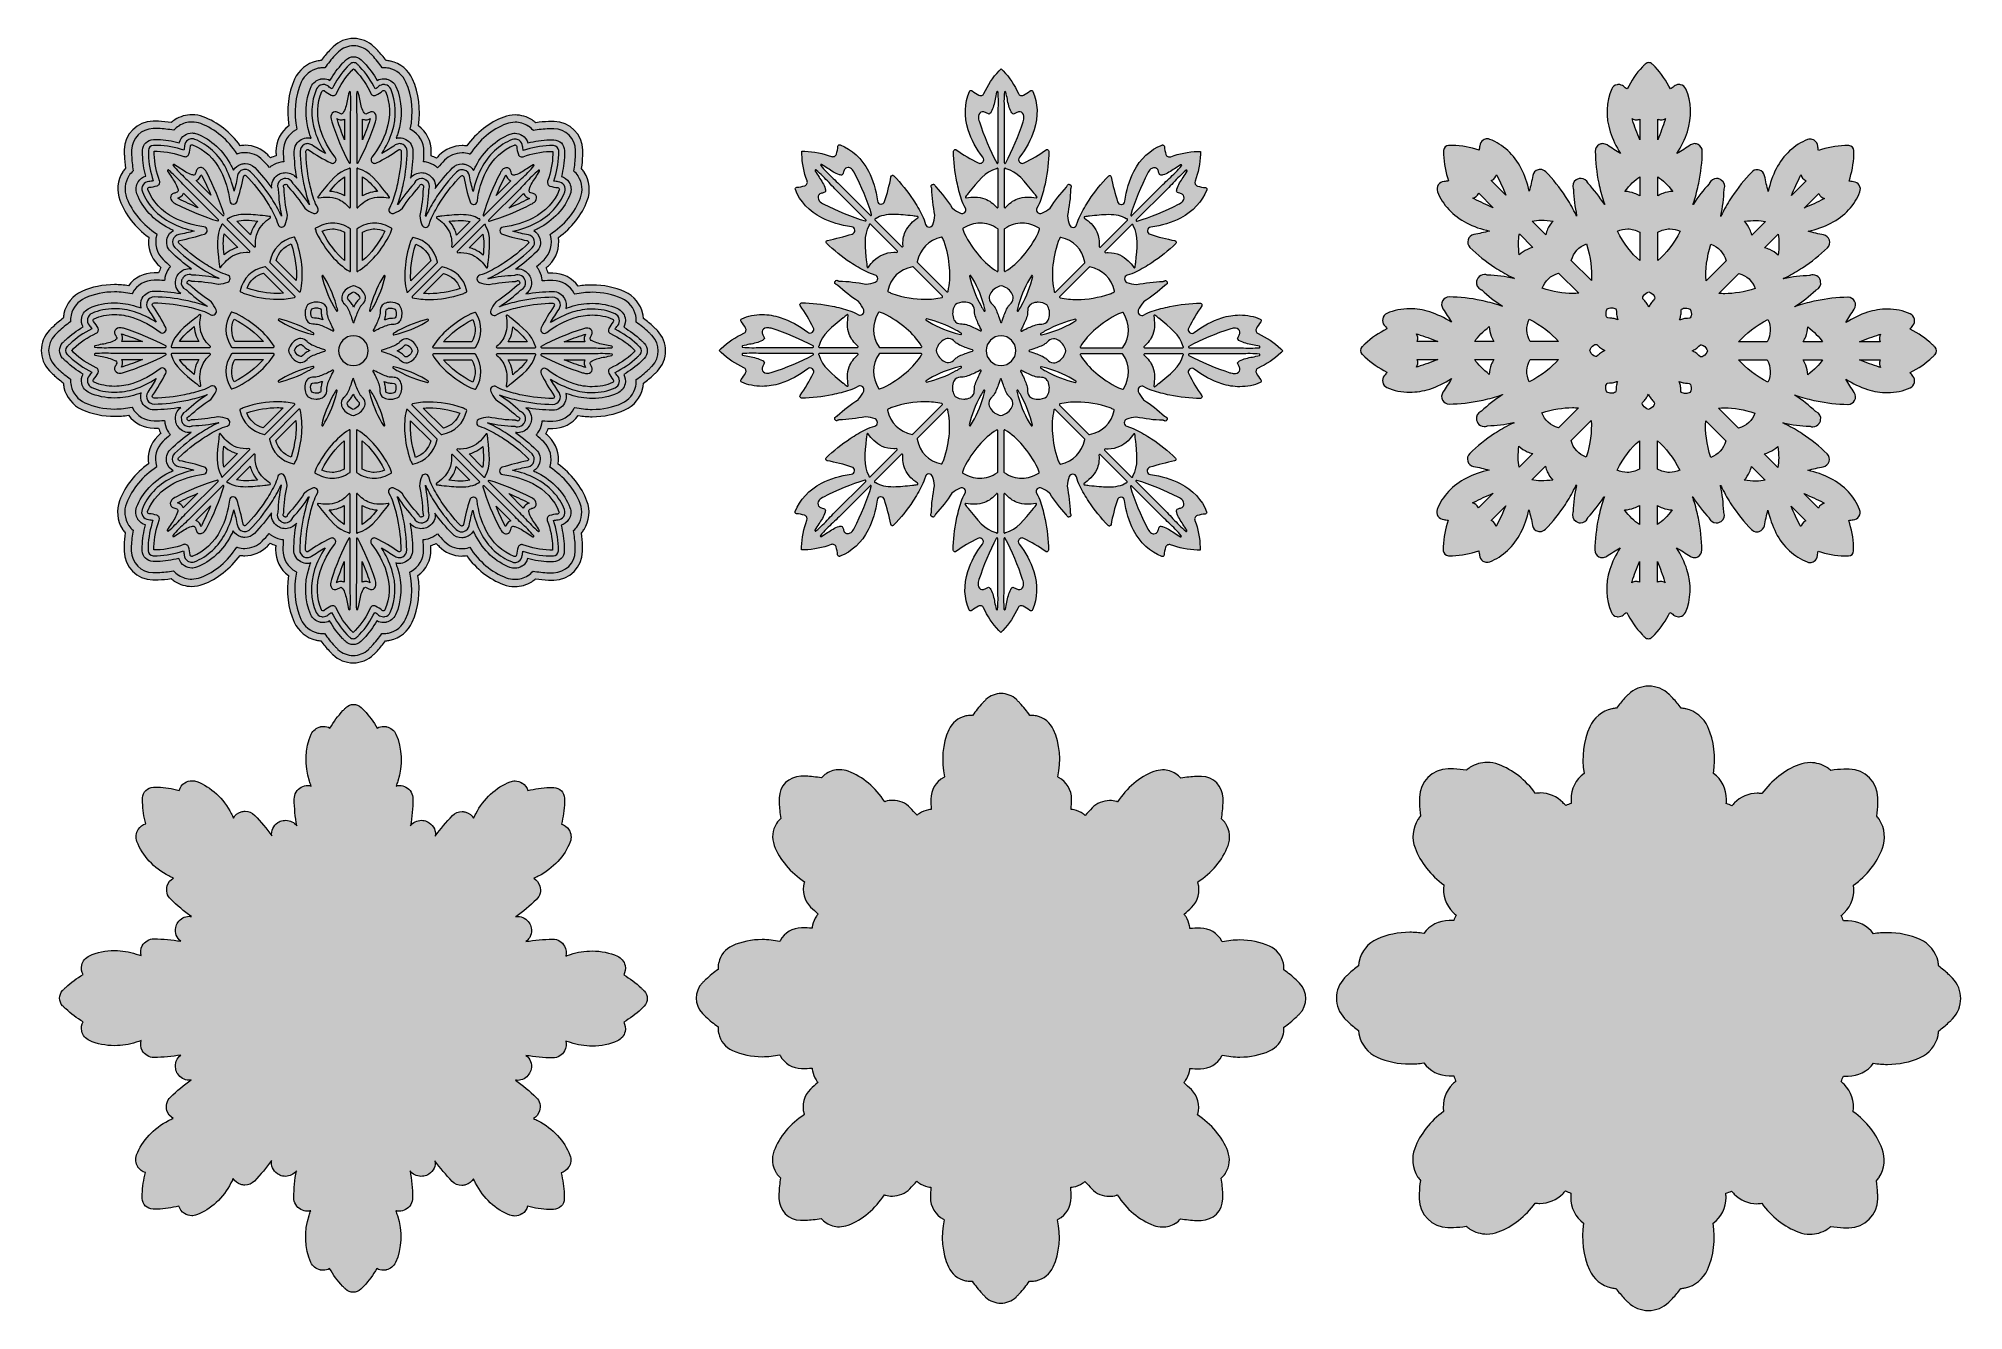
# Model space of a CAD drawing. Header units: inches. Extents: x 4 to 3036, y -2012 to -8.
import ezdxf

# ---------------------------------------------------------------- set-up
doc = ezdxf.new("R2010")
doc.units = ezdxf.units.IN
doc.header["$MEASUREMENT"] = 0
doc.layers.add('_U+0421_U+043B_U+043E_U+0439 1', color=7, linetype='Continuous')

# ---------------------------------------------------------------- blocks, each defined once
blk = doc.blocks.new('block 2')
at = {"layer": '_U+0421_U+043B_U+043E_U+0439 1', "true_color": 0x002a34}
h = blk.add_hatch(color=158, dxfattribs=at)
h.dxf.hatch_style = 2
edge = h.paths.add_edge_path()
edge.add_spline(control_points=[(499.7, -991.6), (487.7, -991.6), (476.3, -987), (467.7, -978.7), (466.4, -977.4), (465.1, -976.1), (463.8, -974.8), (463.1, -974.1), (462.4, -973.3), (461.7, -972.6), (457.1, -967.7), (452.7, -962.5), (448.7, -957), (446.4, -956.8), (444.2, -956.5), (442, -956), (442, -956), (441.5, -955.9), (441.5, -955.9), (426.2, -952.5), (413.2, -942), (406.7, -927.7), (396.8, -905.6), (393.7, -879.8), (397.7, -854.2), (384.8, -844.7), (377.2, -829.6), (377.4, -813.3), (377.5, -811.1), (377.5, -809), (377.6, -806.8), (374.7, -805.8), (371.8, -804.6), (369.1, -803.2), (367.6, -804.7), (366.2, -806.3), (364.7, -807.8), (355.3, -817.4), (342.3, -822.9), (328.9, -822.9), (326.4, -822.9), (323.9, -822.7), (321.4, -822.4), (306.2, -843.3), (285.8, -859.4), (263.2, -867.9), (257.5, -870.1), (251.5, -871.2), (245.4, -871.2), (235.9, -871.2), (226.6, -868.5), (218.6, -863.4), (218.6, -863.4), (218.1, -863.1), (218.1, -863.1), (216.2, -861.8), (214.4, -860.5), (212.7, -859), (206, -860), (199.2, -860.6), (192.5, -860.8), (191.6, -860.9), (190.7, -860.9), (189.8, -860.9), (189.8, -860.9), (189.4, -860.9), (189.4, -860.9), (188.5, -860.9), (187.6, -860.9), (186.8, -860.9), (185.8, -860.9), (184.9, -860.9), (184, -860.9), (159, -860.5), (139.1, -840.6), (138.7, -815.6), (138.7, -813.8), (138.7, -812), (138.7, -810.1), (138.7, -809.1), (138.7, -808.1), (138.7, -807.1), (139, -800.4), (139.6, -793.6), (140.6, -786.8), (139.1, -785.1), (137.8, -783.4), (136.5, -781.5), (136.5, -781.4), (136.2, -781), (136.2, -781), (127.8, -767.8), (126.1, -751.1), (131.6, -736.5), (140.2, -713.8), (156.3, -693.4), (177.2, -678.2), (174.8, -662.3), (180.1, -646.3), (191.8, -634.9), (193.3, -633.4), (194.9, -631.9), (196.5, -630.4), (195.1, -627.6), (194, -624.8), (193.1, -621.8), (190.9, -621.9), (188.8, -621.9), (186.6, -622), (186.6, -622), (186, -622), (186, -622), (169.9, -622), (155.1, -614.3), (145.8, -601.7), (138.5, -602.8), (131.2, -603.4), (123.9, -603.4), (105.8, -603.4), (88, -599.7), (72.4, -592.7), (58, -586.2), (47.5, -573.3), (44.1, -558), (44.1, -558), (44, -557.4), (44, -557.4), (43.5, -555.2), (43.2, -553), (43, -550.7), (37.5, -546.7), (32.3, -542.3), (27.4, -537.7), (26.6, -537), (25.9, -536.3), (25.2, -535.6), (23.8, -534.3), (22.6, -533), (21.3, -531.7), (4, -513.7), (4, -485.6), (21.3, -467.7), (22.6, -466.4), (23.8, -465.1), (25.2, -463.8), (25.9, -463.1), (26.7, -462.4), (27.4, -461.7), (32.3, -457.1), (37.5, -452.7), (43, -448.7), (43.2, -446.4), (43.5, -444.2), (44, -442), (44, -442), (44.1, -441.5), (44.1, -441.5), (47.5, -426.1), (58, -413.2), (72.3, -406.7), (87.9, -399.7), (105.8, -396), (123.9, -396), (131.2, -396), (138.5, -396.6), (145.8, -397.7), (155.1, -385), (169.9, -377.4), (186, -377.4), (186, -377.4), (186.7, -377.4), (186.7, -377.4), (188.8, -377.5), (191, -377.5), (193.2, -377.6), (194.2, -374.7), (195.4, -371.8), (196.8, -369.1), (195.3, -367.6), (193.7, -366.2), (192.2, -364.7), (180.5, -353.3), (175.2, -337.2), (177.6, -321.4), (156.7, -306.2), (140.6, -285.8), (132.1, -263.2), (126.5, -248.5), (128.2, -231.8), (136.6, -218.6), (136.6, -218.6), (137, -218.1), (137, -218.1), (138.2, -216.2), (139.5, -214.4), (141, -212.7), (140, -206), (139.4, -199.2), (139.2, -192.5), (139.1, -191.5), (139.1, -190.4), (139.1, -189.4), (139.1, -187.5), (139.1, -185.7), (139.1, -183.9), (139.5, -159), (159.4, -139.1), (184.4, -138.7), (185.3, -138.7), (186.2, -138.7), (187.2, -138.7), (188, -138.7), (188.9, -138.7), (189.9, -138.7), (189.9, -138.7), (190.2, -138.7), (190.2, -138.7), (191.1, -138.7), (192, -138.7), (192.9, -138.7), (199.6, -139), (206.4, -139.6), (213.2, -140.6), (214.9, -139.1), (216.7, -137.8), (218.5, -136.5), (218.5, -136.5), (219, -136.2), (219, -136.2), (227.1, -131.1), (236.3, -128.4), (245.8, -128.4), (251.9, -128.4), (257.9, -129.5), (263.5, -131.6), (286.2, -140.2), (306.6, -156.3), (321.8, -177.2), (324.3, -176.8), (326.8, -176.6), (329.4, -176.6), (342.7, -176.6), (355.8, -182.2), (365.1, -191.8), (366.6, -193.3), (368.1, -194.9), (369.6, -196.5), (372.4, -195.1), (375.2, -194), (378.2, -193.1), (378.1, -190.9), (378.1, -188.8), (378, -186.6), (377.8, -170.3), (385.4, -155.2), (398.3, -145.8), (394.3, -120.2), (397.4, -94.4), (407.3, -72.4), (413.8, -58), (426.8, -47.5), (442, -44.1), (442, -44.1), (442.6, -44), (442.6, -44), (444.8, -43.5), (447, -43.2), (449.3, -43), (453.3, -37.5), (457.7, -32.3), (462.3, -27.4), (463, -26.7), (463.7, -25.9), (464.4, -25.2), (465.7, -23.8), (467, -22.6), (468.3, -21.3), (476.9, -13), (488.3, -8.4), (500.3, -8.4), (512.3, -8.4), (523.7, -13), (532.3, -21.3), (533.6, -22.6), (534.9, -23.9), (536.2, -25.2), (536.9, -25.9), (537.6, -26.7), (538.3, -27.4), (542.9, -32.3), (547.3, -37.5), (551.3, -43), (553.6, -43.2), (555.8, -43.5), (558, -44), (558, -44), (558.6, -44.1), (558.6, -44.1), (573.9, -47.5), (586.8, -58), (593.3, -72.3), (603.2, -94.4), (606.3, -120.2), (602.3, -145.8), (615.2, -155.3), (622.8, -170.4), (622.6, -186.7), (622.5, -188.9), (622.5, -191), (622.4, -193.2), (625.3, -194.2), (628.2, -195.4), (630.9, -196.8), (632.4, -195.3), (633.8, -193.7), (635.3, -192.2), (644.6, -182.6), (657.7, -177.1), (671.1, -177.1), (673.6, -177.1), (676.1, -177.3), (678.6, -177.6), (693.8, -156.7), (714.2, -140.6), (736.8, -132.1), (742.6, -129.9), (748.5, -128.8), (754.6, -128.8), (764.1, -128.8), (773.4, -131.5), (781.4, -136.6), (781.4, -136.6), (781.9, -136.9), (781.9, -136.9), (783.8, -138.2), (785.6, -139.5), (787.3, -141), (794, -140), (800.8, -139.4), (807.5, -139.2), (808.4, -139.1), (809.3, -139.1), (810.2, -139.1), (810.2, -139.1), (810.6, -139.1), (810.6, -139.1), (811.5, -139.1), (812.4, -139.1), (813.3, -139.1), (814.2, -139.1), (815.2, -139.1), (816.1, -139.1), (841, -139.5), (860.9, -159.4), (861.3, -184.4), (861.3, -186.2), (861.3, -187.9), (861.3, -189.8), (861.3, -190.9), (861.3, -191.9), (861.3, -192.9), (861, -199.6), (860.4, -206.4), (859.4, -213.2), (860.9, -214.9), (862.2, -216.7), (863.5, -218.5), (863.5, -218.5), (863.7, -218.9), (863.7, -218.9), (872.2, -232.2), (873.9, -248.9), (868.4, -263.6), (859.8, -286.2), (843.7, -306.6), (822.8, -321.8), (825.2, -337.7), (819.9, -353.7), (808.2, -365.1), (806.7, -366.6), (805.1, -368.1), (803.5, -369.6), (804.9, -372.4), (806, -375.2), (806.9, -378.2), (809.1, -378.1), (811.2, -378.1), (813.4, -378), (813.4, -378), (814.1, -378), (814.1, -378), (830.1, -378), (844.9, -385.7), (854.2, -398.3), (861.5, -397.2), (868.8, -396.6), (876.1, -396.6), (894.2, -396.6), (912, -400.3), (927.6, -407.3), (942, -413.8), (952.5, -426.8), (955.9, -442), (955.9, -442), (956, -442.6), (956, -442.6), (956.5, -444.8), (956.8, -447), (957, -449.3), (962.5, -453.3), (967.7, -457.7), (972.6, -462.3), (973.4, -463), (974.1, -463.7), (974.8, -464.4), (976.2, -465.8), (977.5, -467), (978.7, -468.3), (996, -486.2), (996, -514.4), (978.7, -532.3), (977.5, -533.6), (976.2, -534.8), (974.8, -536.2), (974.1, -536.9), (973.3, -537.6), (972.6, -538.3), (967.7, -542.9), (962.5, -547.3), (957, -551.3), (956.8, -553.6), (956.5, -555.8), (956, -558), (956, -558), (955.9, -558.5), (955.9, -558.5), (952.5, -573.9), (942, -586.8), (927.7, -593.3), (912.1, -600.3), (894.2, -604), (876.1, -604), (868.8, -604), (861.5, -603.4), (854.2, -602.3), (844.9, -615), (830.1, -622.6), (814.1, -622.6), (814.1, -622.6), (813.3, -622.6), (813.3, -622.6), (811.2, -622.5), (809, -622.5), (806.8, -622.4), (805.8, -625.3), (804.6, -628.2), (803.2, -630.9), (804.7, -632.4), (806.3, -633.8), (807.8, -635.3), (819.5, -646.7), (824.8, -662.8), (822.4, -678.6), (843.3, -693.8), (859.4, -714.2), (867.9, -736.8), (873.5, -751.5), (871.8, -768.2), (863.4, -781.4), (863.4, -781.4), (863, -781.9), (863, -781.9), (861.8, -783.8), (860.5, -785.6), (859, -787.3), (860, -794), (860.6, -800.8), (860.8, -807.5), (860.9, -808.5), (860.9, -809.6), (860.9, -810.6), (860.9, -812.4), (860.9, -814.2), (860.9, -816), (860.5, -841), (840.6, -860.9), (815.6, -861.3), (814.7, -861.3), (813.8, -861.3), (812.8, -861.3), (812, -861.3), (811.1, -861.3), (810.1, -861.3), (810.1, -861.3), (809.8, -861.3), (809.8, -861.3), (808.9, -861.3), (808, -861.3), (807.1, -861.3), (800.4, -861), (793.6, -860.4), (786.8, -859.4), (785.1, -860.9), (783.3, -862.2), (781.5, -863.5), (781.5, -863.5), (781, -863.8), (781, -863.8), (772.9, -868.9), (763.7, -871.6), (754.2, -871.6), (748.1, -871.6), (742.1, -870.5), (736.5, -868.4), (713.8, -859.8), (693.4, -843.7), (678.2, -822.8), (675.7, -823.2), (673.2, -823.4), (670.6, -823.4), (657.3, -823.4), (644.2, -817.8), (634.9, -808.2), (633.4, -806.7), (631.9, -805.1), (630.4, -803.5), (627.6, -804.9), (624.8, -806), (621.8, -806.9), (621.9, -809.1), (621.9, -811.2), (622, -813.4), (622.2, -829.7), (614.6, -844.8), (601.7, -854.2), (605.7, -879.8), (602.6, -905.6), (592.7, -927.6), (586.2, -942), (573.3, -952.5), (558, -955.9), (557.8, -956), (557.5, -956), (557.3, -956.1), (555.2, -956.5), (553, -956.8), (550.7, -957), (546.7, -962.4), (542.3, -967.7), (537.7, -972.6), (537, -973.3), (536.3, -974.1), (535.6, -974.8), (534.3, -976.2), (533, -977.4), (531.7, -978.7), (523.1, -987), (511.7, -991.6), (499.7, -991.6)], knot_values=[0, 0, 0, 0, 1, 1, 1, 2, 2, 2, 3, 3, 3, 4, 4, 4, 5, 5, 5, 6, 6, 6, 7, 7, 7, 8, 8, 8, 9, 9, 9, 10, 10, 10, 11, 11, 11, 12, 12, 12, 13, 13, 13, 14, 14, 14, 15, 15, 15, 16, 16, 16, 17, 17, 17, 18, 18, 18, 19, 19, 19, 20, 20, 20, 21, 21, 21, 22, 22, 22, 23, 23, 23, 24, 24, 24, 25, 25, 25, 26, 26, 26, 27, 27, 27, 28, 28, 28, 29, 29, 29, 30, 30, 30, 31, 31, 31, 32, 32, 32, 33, 33, 33, 34, 34, 34, 35, 35, 35, 36, 36, 36, 37, 37, 37, 38, 38, 38, 39, 39, 39, 40, 40, 40, 41, 41, 41, 42, 42, 42, 43, 43, 43, 44, 44, 44, 45, 45, 45, 46, 46, 46, 47, 47, 47, 48, 48, 48, 49, 49, 49, 50, 50, 50, 51, 51, 51, 52, 52, 52, 53, 53, 53, 54, 54, 54, 55, 55, 55, 56, 56, 56, 57, 57, 57, 58, 58, 58, 59, 59, 59, 60, 60, 60, 61, 61, 61, 62, 62, 62, 63, 63, 63, 64, 64, 64, 65, 65, 65, 66, 66, 66, 67, 67, 67, 68, 68, 68, 69, 69, 69, 70, 70, 70, 71, 71, 71, 72, 72, 72, 73, 73, 73, 74, 74, 74, 75, 75, 75, 76, 76, 76, 77, 77, 77, 78, 78, 78, 79, 79, 79, 80, 80, 80, 81, 81, 81, 82, 82, 82, 83, 83, 83, 84, 84, 84, 85, 85, 85, 86, 86, 86, 87, 87, 87, 88, 88, 88, 89, 89, 89, 90, 90, 90, 91, 91, 91, 92, 92, 92, 93, 93, 93, 94, 94, 94, 95, 95, 95, 96, 96, 96, 97, 97, 97, 98, 98, 98, 99, 99, 99, 100, 100, 100, 101, 101, 101, 102, 102, 102, 103, 103, 103, 104, 104, 104, 105, 105, 105, 106, 106, 106, 107, 107, 107, 108, 108, 108, 109, 109, 109, 110, 110, 110, 111, 111, 111, 112, 112, 112, 113, 113, 113, 114, 114, 114, 115, 115, 115, 116, 116, 116, 117, 117, 117, 118, 118, 118, 119, 119, 119, 120, 120, 120, 121, 121, 121, 122, 122, 122, 123, 123, 123, 124, 124, 124, 125, 125, 125, 126, 126, 126, 127, 127, 127, 128, 128, 128, 129, 129, 129, 130, 130, 130, 131, 131, 131, 132, 132, 132, 133, 133, 133, 134, 134, 134, 135, 135, 135, 136, 136, 136, 137, 137, 137, 138, 138, 138, 139, 139, 139, 140, 140, 140, 141, 141, 141, 142, 142, 142, 143, 143, 143, 144, 144, 144, 145, 145, 145, 146, 146, 146, 147, 147, 147, 148, 148, 148, 149, 149, 149, 150, 150, 150, 151, 151, 151, 152, 152, 152, 153, 153, 153, 154, 154, 154, 155, 155, 155, 156, 156, 156, 157, 157, 157, 158, 158, 158, 159, 159, 159, 160, 160, 160, 161, 161, 161, 162, 162, 162, 163, 163, 163, 164, 164, 164, 165, 165, 165, 166, 166, 166, 167, 167, 167, 168, 168, 168, 169, 169, 169, 170, 170, 170, 171, 171, 171, 172, 172, 172, 173, 173, 173, 174, 174, 174, 175, 175, 175, 176, 176, 176, 177, 177, 177, 178, 178, 178, 179, 179, 179, 180, 180, 180, 181, 181, 181, 182, 182, 182, 183, 183, 183, 184, 184, 184, 185, 185, 185, 186, 186, 186, 186], degree=3, periodic=1)
at = {"layer": '_U+0421_U+043B_U+043E_U+0439 1', "true_color": 0x005a5f}
h = blk.add_hatch(color=138, dxfattribs=at)
h.dxf.hatch_style = 2
edge = h.paths.add_edge_path()
edge.add_spline(control_points=[(499.7, -980.1), (491, -980.1), (482.4, -976.9), (475.7, -970.4), (474.5, -969.2), (473.2, -968), (472, -966.7), (471.4, -966.1), (470.8, -965.4), (470.2, -964.8), (464.5, -958.8), (459.3, -952.3), (454.6, -945.5), (453.8, -945.6), (453, -945.6), (452.2, -945.6), (449.6, -945.6), (446.9, -945.3), (444.4, -944.8), (444.2, -944.7), (444.1, -944.7), (443.9, -944.7), (432.2, -942.1), (422.2, -934), (417.2, -923), (407.2, -900.7), (404.9, -874.1), (410.5, -848.6), (410.1, -848.3), (409.7, -848.1), (409.2, -847.9), (396.5, -841.1), (388.7, -827.9), (388.9, -813.5), (389, -808.2), (389.2, -802.9), (389.6, -797.5), (388, -797.4), (386.4, -797.2), (384.9, -796.8), (384.9, -796.8), (384.9, -796.8), (384.9, -796.8), (379.7, -795.7), (374.9, -793.6), (370.7, -790.6), (369.5, -789.8), (368.3, -788.9), (367.3, -788), (363.7, -792.1), (360.1, -796), (356.4, -799.8), (349.2, -807.2), (339.2, -811.4), (328.9, -811.4), (325.2, -811.4), (321.4, -810.9), (317.8, -809.8), (317.3, -809.6), (316.9, -809.5), (316.4, -809.3), (302.3, -831.4), (281.9, -848.5), (259.1, -857.2), (254.7, -858.8), (250.1, -859.7), (245.4, -859.7), (238.1, -859.7), (231, -857.6), (224.8, -853.7), (224.7, -853.6), (224.5, -853.5), (224.4, -853.4), (221.5, -851.5), (218.9, -849.2), (216.6, -846.7), (208.5, -848.2), (200.2, -849.1), (192, -849.3), (191.3, -849.4), (190.5, -849.4), (189.8, -849.4), (189.7, -849.4), (189.5, -849.4), (189.4, -849.4), (188.5, -849.4), (187.6, -849.4), (186.8, -849.4), (185.9, -849.4), (185, -849.4), (184.1, -849.4), (165.5, -849.1), (150.5, -834), (150.2, -815.4), (150.2, -813.7), (150.2, -812), (150.2, -810.2), (150.2, -809.3), (150.2, -808.4), (150.2, -807.6), (150.5, -799.4), (151.4, -791.1), (152.9, -782.9), (150.3, -780.7), (148.1, -778.1), (146.2, -775.2), (146.1, -775), (146, -774.9), (145.9, -774.8), (139.4, -764.6), (138.1, -751.8), (142.4, -740.6), (151, -717.7), (168.2, -697.3), (190.3, -683.2), (190.1, -682.7), (190, -682.3), (189.8, -681.8), (185.6, -668), (189.5, -653.2), (199.8, -643.1), (203.6, -639.4), (207.5, -635.8), (211.5, -632.3), (210.5, -631.1), (209.6, -629.8), (208.7, -628.4), (205.9, -624), (204, -619.1), (203.1, -614), (202.8, -612.6), (202.6, -611.2), (202.5, -609.8), (197.1, -610.2), (191.8, -610.4), (186.5, -610.5), (186.3, -610.5), (186.1, -610.5), (186, -610.5), (171.8, -610.5), (158.8, -602.7), (152.1, -590.2), (151.9, -589.8), (151.7, -589.3), (151.5, -588.9), (142.4, -590.9), (133.1, -591.9), (123.9, -591.9), (107.4, -591.9), (91.2, -588.6), (77.1, -582.2), (66.1, -577.2), (57.9, -567.2), (55.3, -555.5), (55.3, -555.3), (55.3, -555.2), (55.2, -555), (54.5, -551.6), (54.3, -548.2), (54.5, -544.8), (47.7, -540.1), (41.2, -534.8), (35.2, -529.2), (34.6, -528.6), (33.9, -528), (33.3, -527.4), (32, -526.1), (30.8, -524.9), (29.6, -523.7), (16.7, -510.3), (16.7, -489.1), (29.6, -475.7), (30.8, -474.5), (32, -473.2), (33.3, -472), (33.9, -471.4), (34.6, -470.8), (35.2, -470.2), (41.2, -464.5), (47.7, -459.3), (54.5, -454.6), (54.3, -451.2), (54.5, -447.8), (55.2, -444.4), (55.3, -444.2), (55.3, -444.1), (55.3, -443.9), (57.9, -432.2), (66.1, -422.2), (77.1, -417.2), (91.2, -410.8), (107.4, -407.5), (123.9, -407.5), (133.1, -407.5), (142.4, -408.5), (151.5, -410.5), (151.7, -410.1), (151.9, -409.7), (152.1, -409.2), (158.8, -396.7), (171.8, -388.9), (186, -388.9), (186.1, -388.9), (186.3, -388.9), (186.5, -388.9), (191.8, -389), (197.1, -389.2), (202.5, -389.6), (202.6, -388), (202.9, -386.3), (203.2, -384.7), (204.3, -379.6), (206.4, -374.9), (209.4, -370.7), (210.2, -369.5), (211.1, -368.3), (212, -367.2), (207.9, -363.7), (204, -360.1), (200.2, -356.4), (189.9, -346.4), (186.1, -331.6), (190.2, -317.8), (190.4, -317.3), (190.5, -316.8), (190.7, -316.4), (168.6, -302.3), (151.5, -281.9), (142.8, -259.1), (138.5, -247.7), (139.9, -234.9), (146.3, -224.8), (146.4, -224.7), (146.5, -224.5), (146.6, -224.4), (148.5, -221.5), (150.8, -218.9), (153.3, -216.6), (151.8, -208.5), (150.9, -200.2), (150.7, -192), (150.6, -191.1), (150.6, -190.3), (150.6, -189.4), (150.6, -187.6), (150.6, -185.8), (150.6, -184.1), (150.9, -165.5), (166, -150.5), (184.6, -150.2), (185.4, -150.2), (186.3, -150.2), (187.2, -150.2), (188, -150.2), (188.9, -150.2), (189.8, -150.2), (189.9, -150.2), (190.1, -150.2), (190.2, -150.2), (191, -150.2), (191.7, -150.2), (192.5, -150.2), (200.7, -150.5), (208.9, -151.4), (217.1, -152.9), (219.3, -150.3), (221.9, -148.1), (224.8, -146.2), (225, -146.1), (225.1, -146), (225.2, -145.9), (231.4, -142), (238.5, -139.9), (245.8, -139.9), (250.5, -139.9), (255.1, -140.7), (259.5, -142.4), (282.3, -151), (302.7, -168.2), (316.8, -190.3), (317.3, -190.1), (317.7, -190), (318.2, -189.8), (321.8, -188.7), (325.6, -188.2), (329.4, -188.2), (339.7, -188.2), (349.7, -192.4), (356.9, -199.8), (360.6, -203.6), (364.2, -207.5), (367.7, -211.5), (368.9, -210.5), (370.2, -209.5), (371.6, -208.7), (376, -205.8), (380.9, -204), (385.9, -203.1), (387.3, -202.8), (388.8, -202.6), (390.2, -202.5), (389.8, -197.1), (389.6, -191.8), (389.5, -186.5), (389.3, -172.1), (397.1, -158.9), (409.8, -152.1), (410.2, -151.9), (410.7, -151.7), (411.1, -151.4), (405.5, -125.9), (407.8, -99.3), (417.8, -77.1), (422.8, -66), (432.8, -57.9), (444.5, -55.3), (444.7, -55.3), (444.8, -55.3), (445, -55.2), (447.5, -54.7), (450.2, -54.4), (452.8, -54.4), (453.6, -54.4), (454.4, -54.4), (455.2, -54.5), (459.9, -47.7), (465.1, -41.2), (470.8, -35.2), (471.4, -34.6), (472, -33.9), (472.6, -33.3), (473.9, -32), (475.1, -30.8), (476.3, -29.6), (483, -23.1), (491.6, -19.9), (500.3, -19.9), (509, -19.9), (517.6, -23.1), (524.3, -29.6), (525.5, -30.8), (526.7, -32), (528, -33.3), (528.6, -33.9), (529.2, -34.6), (529.8, -35.2), (535.5, -41.2), (540.7, -47.7), (545.4, -54.5), (546.2, -54.4), (547, -54.4), (547.8, -54.4), (550.4, -54.4), (553.1, -54.7), (555.6, -55.2), (555.8, -55.3), (555.9, -55.3), (556.1, -55.3), (567.8, -57.9), (577.8, -66.1), (582.8, -77.1), (592.8, -99.3), (595.1, -125.9), (589.5, -151.4), (589.9, -151.7), (590.3, -151.9), (590.8, -152.1), (603.5, -158.9), (611.3, -172.1), (611.1, -186.5), (611, -191.8), (610.8, -197.1), (610.4, -202.5), (612, -202.6), (613.6, -202.9), (615.2, -203.2), (615.2, -203.2), (615.2, -203.2), (615.2, -203.2), (620.3, -204.3), (625.1, -206.4), (629.3, -209.4), (630.5, -210.2), (631.7, -211.1), (632.7, -212), (636.3, -207.9), (639.9, -204), (643.6, -200.2), (650.7, -192.8), (660.8, -188.6), (671.1, -188.6), (674.8, -188.6), (678.6, -189.1), (682.2, -190.2), (682.7, -190.4), (683.1, -190.5), (683.6, -190.7), (697.7, -168.6), (718.1, -151.5), (740.9, -142.8), (745.3, -141.2), (749.9, -140.3), (754.6, -140.3), (761.9, -140.3), (769, -142.4), (775.2, -146.3), (775.3, -146.4), (775.5, -146.5), (775.6, -146.6), (778.5, -148.5), (781.1, -150.8), (783.4, -153.3), (791.5, -151.8), (799.8, -150.9), (808, -150.7), (808.7, -150.6), (809.5, -150.6), (810.2, -150.6), (810.3, -150.6), (810.5, -150.6), (810.6, -150.6), (811.5, -150.6), (812.4, -150.6), (813.3, -150.6), (814.2, -150.6), (815, -150.6), (815.9, -150.6), (834.5, -150.9), (849.5, -166), (849.8, -184.6), (849.8, -186.3), (849.8, -188), (849.8, -189.8), (849.8, -190.7), (849.8, -191.6), (849.8, -192.5), (849.5, -200.7), (848.6, -208.9), (847.1, -217.1), (849.7, -219.3), (851.9, -221.9), (853.8, -224.8), (853.9, -225), (854, -225.1), (854.1, -225.2), (860.6, -235.4), (861.9, -248.2), (857.6, -259.5), (849, -282.3), (831.8, -302.7), (809.7, -316.8), (809.9, -317.3), (810, -317.7), (810.2, -318.2), (814.4, -332), (810.5, -346.8), (800.2, -356.9), (796.4, -360.6), (792.5, -364.2), (788.5, -367.7), (789.5, -368.9), (790.5, -370.2), (791.4, -371.6), (794.2, -376), (796.1, -380.9), (796.9, -386), (797.2, -387.4), (797.4, -388.8), (797.5, -390.2), (802.9, -389.8), (808.2, -389.6), (813.5, -389.5), (813.7, -389.5), (813.9, -389.5), (814.1, -389.5), (828.2, -389.5), (841.2, -397.3), (847.9, -409.8), (848.1, -410.2), (848.3, -410.7), (848.5, -411.1), (857.6, -409.1), (866.9, -408.1), (876.1, -408.1), (892.6, -408.1), (908.8, -411.4), (922.9, -417.8), (934, -422.8), (942.1, -432.8), (944.7, -444.5), (944.7, -444.7), (944.7, -444.8), (944.8, -445), (945.5, -448.4), (945.7, -451.8), (945.5, -455.2), (952.3, -459.9), (958.8, -465.1), (964.8, -470.8), (965.4, -471.4), (966.1, -472), (966.7, -472.6), (968, -473.9), (969.2, -475.1), (970.4, -476.3), (983.3, -489.7), (983.3, -510.9), (970.4, -524.3), (969.2, -525.5), (968, -526.7), (966.7, -528), (966.1, -528.6), (965.4, -529.2), (964.8, -529.8), (958.8, -535.5), (952.3, -540.7), (945.5, -545.4), (945.7, -548.8), (945.5, -552.2), (944.8, -555.6), (944.7, -555.8), (944.7, -555.9), (944.7, -556.1), (942.1, -567.8), (934, -577.8), (923, -582.8), (908.8, -589.2), (892.6, -592.5), (876.1, -592.5), (876.1, -592.5), (876.1, -592.5), (876.1, -592.5), (866.9, -592.5), (857.6, -591.5), (848.5, -589.5), (848.3, -589.9), (848.1, -590.4), (847.9, -590.8), (841.2, -603.3), (828.2, -611.1), (814.1, -611.1), (813.9, -611.1), (813.7, -611.1), (813.5, -611.1), (808.2, -611), (802.8, -610.8), (797.5, -610.4), (797.4, -612), (797.2, -613.6), (796.8, -615.2), (795.7, -620.3), (793.6, -625.1), (790.6, -629.3), (789.8, -630.5), (789, -631.6), (788, -632.8), (792.1, -636.3), (796, -639.9), (799.8, -643.6), (810.1, -653.6), (813.9, -668.4), (809.8, -682.2), (809.6, -682.7), (809.5, -683.1), (809.3, -683.6), (831.4, -697.7), (848.5, -718.1), (857.2, -740.9), (861.5, -752.3), (860.1, -765), (853.7, -775.2), (853.6, -775.3), (853.5, -775.5), (853.4, -775.6), (851.5, -778.5), (849.2, -781.1), (846.7, -783.4), (848.2, -791.5), (849.1, -799.8), (849.3, -808), (849.4, -808.9), (849.4, -809.7), (849.4, -810.6), (849.4, -812.4), (849.4, -814.1), (849.4, -815.9), (849.1, -834.5), (834, -849.5), (815.4, -849.8), (814.6, -849.8), (813.7, -849.8), (812.8, -849.8), (812, -849.8), (811.1, -849.8), (810.2, -849.8), (810.1, -849.8), (809.9, -849.8), (809.8, -849.8), (809, -849.8), (808.3, -849.8), (807.6, -849.8), (799.4, -849.5), (791.1, -848.6), (782.9, -847.1), (780.7, -849.7), (778.1, -851.9), (775.2, -853.9), (775, -853.9), (774.9, -854), (774.8, -854.1), (768.6, -858), (761.5, -860.1), (754.2, -860.1), (749.5, -860.1), (744.9, -859.3), (740.5, -857.6), (717.7, -849), (697.3, -831.8), (683.2, -809.7), (682.7, -809.9), (682.3, -810), (681.8, -810.2), (678.2, -811.3), (674.4, -811.8), (670.6, -811.8), (660.3, -811.8), (650.3, -807.6), (643.1, -800.2), (639.4, -796.4), (635.8, -792.5), (632.3, -788.5), (631.1, -789.5), (629.8, -790.5), (628.4, -791.3), (624, -794.2), (619.1, -796.1), (614, -796.9), (612.6, -797.2), (611.2, -797.4), (609.8, -797.5), (610.2, -802.9), (610.4, -808.2), (610.5, -813.5), (610.7, -827.9), (602.9, -841.1), (590.2, -847.9), (589.8, -848.1), (589.3, -848.3), (588.9, -848.6), (594.5, -874.1), (592.2, -900.7), (582.2, -922.9), (577.2, -934), (567.2, -942.1), (555.5, -944.7), (555.3, -944.7), (555.2, -944.7), (555, -944.8), (552.5, -945.3), (549.8, -945.6), (547.2, -945.6), (546.4, -945.6), (545.6, -945.6), (544.8, -945.5), (540.1, -952.3), (534.9, -958.8), (529.2, -964.8), (528.7, -965.4), (528, -966.1), (527.4, -966.7), (526.1, -968), (524.9, -969.2), (523.7, -970.4), (517, -976.9), (508.4, -980.1), (499.7, -980.1)], knot_values=[0, 0, 0, 0, 1, 1, 1, 2, 2, 2, 3, 3, 3, 4, 4, 4, 5, 5, 5, 6, 6, 6, 7, 7, 7, 8, 8, 8, 9, 9, 9, 10, 10, 10, 11, 11, 11, 12, 12, 12, 13, 13, 13, 14, 14, 14, 15, 15, 15, 16, 16, 16, 17, 17, 17, 18, 18, 18, 19, 19, 19, 20, 20, 20, 21, 21, 21, 22, 22, 22, 23, 23, 23, 24, 24, 24, 25, 25, 25, 26, 26, 26, 27, 27, 27, 28, 28, 28, 29, 29, 29, 30, 30, 30, 31, 31, 31, 32, 32, 32, 33, 33, 33, 34, 34, 34, 35, 35, 35, 36, 36, 36, 37, 37, 37, 38, 38, 38, 39, 39, 39, 40, 40, 40, 41, 41, 41, 42, 42, 42, 43, 43, 43, 44, 44, 44, 45, 45, 45, 46, 46, 46, 47, 47, 47, 48, 48, 48, 49, 49, 49, 50, 50, 50, 51, 51, 51, 52, 52, 52, 53, 53, 53, 54, 54, 54, 55, 55, 55, 56, 56, 56, 57, 57, 57, 58, 58, 58, 59, 59, 59, 60, 60, 60, 61, 61, 61, 62, 62, 62, 63, 63, 63, 64, 64, 64, 65, 65, 65, 66, 66, 66, 67, 67, 67, 68, 68, 68, 69, 69, 69, 70, 70, 70, 71, 71, 71, 72, 72, 72, 73, 73, 73, 74, 74, 74, 75, 75, 75, 76, 76, 76, 77, 77, 77, 78, 78, 78, 79, 79, 79, 80, 80, 80, 81, 81, 81, 82, 82, 82, 83, 83, 83, 84, 84, 84, 85, 85, 85, 86, 86, 86, 87, 87, 87, 88, 88, 88, 89, 89, 89, 90, 90, 90, 91, 91, 91, 92, 92, 92, 93, 93, 93, 94, 94, 94, 95, 95, 95, 96, 96, 96, 97, 97, 97, 98, 98, 98, 99, 99, 99, 100, 100, 100, 101, 101, 101, 102, 102, 102, 103, 103, 103, 104, 104, 104, 105, 105, 105, 106, 106, 106, 107, 107, 107, 108, 108, 108, 109, 109, 109, 110, 110, 110, 111, 111, 111, 112, 112, 112, 113, 113, 113, 114, 114, 114, 115, 115, 115, 116, 116, 116, 117, 117, 117, 118, 118, 118, 119, 119, 119, 120, 120, 120, 121, 121, 121, 122, 122, 122, 123, 123, 123, 124, 124, 124, 125, 125, 125, 126, 126, 126, 127, 127, 127, 128, 128, 128, 129, 129, 129, 130, 130, 130, 131, 131, 131, 132, 132, 132, 133, 133, 133, 134, 134, 134, 135, 135, 135, 136, 136, 136, 137, 137, 137, 138, 138, 138, 139, 139, 139, 140, 140, 140, 141, 141, 141, 142, 142, 142, 143, 143, 143, 144, 144, 144, 145, 145, 145, 146, 146, 146, 147, 147, 147, 148, 148, 148, 149, 149, 149, 150, 150, 150, 151, 151, 151, 152, 152, 152, 153, 153, 153, 154, 154, 154, 155, 155, 155, 156, 156, 156, 157, 157, 157, 158, 158, 158, 159, 159, 159, 160, 160, 160, 161, 161, 161, 162, 162, 162, 163, 163, 163, 164, 164, 164, 165, 165, 165, 166, 166, 166, 167, 167, 167, 168, 168, 168, 169, 169, 169, 170, 170, 170, 171, 171, 171, 172, 172, 172, 173, 173, 173, 174, 174, 174, 175, 175, 175, 176, 176, 176, 177, 177, 177, 178, 178, 178, 179, 179, 179, 180, 180, 180, 181, 181, 181, 182, 182, 182, 183, 183, 183, 184, 184, 184, 185, 185, 185, 186, 186, 186, 187, 187, 187, 188, 188, 188, 189, 189, 189, 190, 190, 190, 191, 191, 191, 192, 192, 192, 193, 193, 193, 194, 194, 194, 195, 195, 195, 196, 196, 196, 197, 197, 197, 198, 198, 198, 199, 199, 199, 200, 200, 200, 201, 201, 201, 202, 202, 202, 203, 203, 203, 204, 204, 204, 205, 205, 205, 206, 206, 206, 207, 207, 207, 208, 208, 208, 209, 209, 209, 210, 210, 210, 211, 211, 211, 212, 212, 212, 213, 213, 213, 214, 214, 214, 215, 215, 215, 216, 216, 216, 217, 217, 217, 218, 218, 218, 219, 219, 219, 220, 220, 220, 221, 221, 221, 222, 222, 222, 223, 223, 223, 224, 224, 224, 225, 225, 225, 225], degree=3, periodic=1)
at = {"layer": '_U+0421_U+043B_U+043E_U+0439 1', "true_color": 0x008f92}
h = blk.add_hatch(color=134, dxfattribs=at)
h.dxf.hatch_style = 2
edge = h.paths.add_edge_path()
edge.add_spline(control_points=[(958, -488.3), (956.9, -487.2), (955.7, -486), (954.5, -484.8), (954, -484.4), (953.6, -483.9), (953.1, -483.5), (944.8, -475.7), (935.5, -468.8), (925.7, -463.1), (928.1, -458.7), (928.9, -453.5), (927.9, -448.5), (927.9, -448.4), (927.8, -448.3), (927.8, -448.3), (926.4, -441.8), (921.9, -436.3), (915.8, -433.6), (903.9, -428.2), (890.2, -425.4), (876.1, -425.4), (864.6, -425.4), (853.1, -427.2), (842, -430.8), (839.5, -431.6), (836.9, -432.5), (834.4, -433.4), (835.8, -428.3), (835.2, -422.8), (832.7, -418), (829, -411.1), (821.8, -406.8), (814.1, -406.8), (814, -406.8), (813.8, -406.8), (813.8, -406.8), (799.7, -407), (785.6, -408.3), (771.6, -410.7), (778.4, -405.9), (781.7, -397.6), (779.9, -389.1), (779.5, -386.2), (778.4, -383.4), (776.8, -381), (772.9, -374.9), (766.3, -371.2), (759.1, -371.2), (758, -371.2), (756.8, -371.3), (755.7, -371.5), (767.2, -363.4), (778.1, -354.3), (788.2, -344.5), (793.9, -338.9), (796, -330.8), (793.7, -323.2), (792.1, -317.9), (788.6, -313.6), (784, -311), (786.4, -309.9), (788.8, -308.8), (791.2, -307.6), (814.6, -295.5), (833, -275.8), (841.5, -253.4), (843.8, -247.1), (843.1, -240.1), (839.5, -234.5), (839.5, -234.4), (839.4, -234.4), (839.4, -234.3), (836.6, -230), (832.4, -226.9), (827.5, -225.6), (830.5, -214.5), (832.2, -203.1), (832.5, -191.7), (832.5, -191.1), (832.5, -190.4), (832.5, -189.8), (832.6, -188.1), (832.6, -186.4), (832.5, -184.9), (832.4, -175.6), (824.9, -168), (815.6, -167.9), (814.8, -167.9), (814.1, -167.9), (813.3, -167.9), (812.4, -167.9), (811.6, -167.9), (810.6, -167.9), (810.5, -167.9), (810.3, -167.9), (810.2, -167.9), (809.7, -167.9), (809.2, -167.9), (808.7, -167.9), (797.4, -168.3), (785.9, -170), (774.9, -172.9), (773.5, -168), (770.4, -163.9), (766.1, -161), (766.1, -161), (766, -160.9), (765.9, -160.9), (762.5, -158.7), (758.6, -157.6), (754.6, -157.6), (752, -157.6), (749.5, -158.1), (747.1, -159), (724.6, -167.5), (704.9, -185.8), (692.9, -209.2), (691.6, -211.6), (690.5, -214), (689.4, -216.5), (686.8, -211.9), (682.5, -208.4), (677.2, -206.8), (675.2, -206.2), (673.1, -205.9), (671.1, -205.9), (665.3, -205.9), (660, -208.1), (656, -212.2), (646.2, -222.3), (637.1, -233.2), (628.9, -244.7), (630.3, -236.6), (626.8, -228.3), (619.6, -223.7), (617.2, -221.9), (614.4, -220.7), (611.6, -220.1), (610.1, -219.8), (608.5, -219.6), (607, -219.6), (600.2, -219.6), (593.8, -222.9), (589.9, -228.4), (592.3, -214.4), (593.6, -200.3), (593.8, -186.3), (593.9, -178.3), (589.6, -171.1), (582.6, -167.3), (579.6, -165.7), (576.1, -164.8), (572.7, -164.8), (570.8, -164.8), (568.9, -165.1), (567.2, -165.6), (568.1, -163.1), (569, -160.5), (569.8, -158), (577.9, -133), (576.9, -106), (567, -84.1), (564.3, -78.1), (558.8, -73.6), (552.3, -72.2), (552.3, -72.2), (552.2, -72.1), (552.1, -72.1), (550.7, -71.8), (549.2, -71.7), (547.8, -71.7), (544.2, -71.7), (540.7, -72.6), (537.5, -74.3), (531.8, -64.5), (524.9, -55.2), (517.1, -46.9), (516.7, -46.4), (516.2, -46), (515.8, -45.5), (514.6, -44.3), (513.4, -43.1), (512.3, -42), (509, -38.8), (504.6, -37.2), (500.3, -37.2), (496, -37.2), (491.6, -38.8), (488.3, -42), (487.2, -43.1), (486, -44.3), (484.8, -45.5), (484.4, -46), (483.9, -46.4), (483.5, -46.9), (475.7, -55.2), (468.8, -64.5), (463.1, -74.3), (460, -72.6), (456.4, -71.7), (452.8, -71.7), (451.4, -71.7), (449.9, -71.8), (448.5, -72.1), (448.4, -72.1), (448.3, -72.2), (448.3, -72.2), (441.8, -73.6), (436.3, -78.1), (433.6, -84.2), (423.7, -106), (422.7, -133), (430.8, -158), (431.6, -160.5), (432.5, -163.1), (433.4, -165.6), (431.7, -165.1), (429.8, -164.8), (427.9, -164.8), (424.5, -164.8), (421, -165.7), (417.9, -167.3), (411, -171.1), (406.7, -178.3), (406.8, -186.2), (407, -200.3), (408.3, -214.4), (410.7, -228.4), (406.8, -222.9), (400.4, -219.6), (393.6, -219.6), (392.1, -219.6), (390.6, -219.8), (389.1, -220.1), (386.2, -220.5), (383.4, -221.6), (381, -223.2), (373.7, -227.8), (370.1, -236.1), (371.5, -244.3), (363.3, -232.8), (354.3, -221.9), (344.5, -211.8), (340.5, -207.7), (335.1, -205.4), (329.4, -205.4), (327.3, -205.4), (325.2, -205.7), (323.2, -206.3), (318, -207.9), (313.6, -211.4), (311, -216), (309.9, -213.6), (308.8, -211.2), (307.6, -208.8), (295.5, -185.4), (275.8, -167), (253.4, -158.5), (250.9, -157.6), (248.4, -157.2), (245.8, -157.2), (241.8, -157.2), (237.9, -158.3), (234.5, -160.5), (234.4, -160.5), (234.4, -160.6), (234.3, -160.6), (230, -163.4), (226.9, -167.6), (225.6, -172.5), (214.5, -169.5), (203.1, -167.8), (191.7, -167.5), (191.2, -167.5), (190.7, -167.5), (190.2, -167.5), (190.1, -167.5), (189.9, -167.5), (189.8, -167.5), (188.9, -167.5), (188, -167.4), (187.2, -167.4), (186.4, -167.4), (185.6, -167.4), (184.9, -167.5), (175.6, -167.6), (168, -175.1), (167.9, -184.4), (167.9, -186), (167.9, -187.6), (167.9, -189.4), (167.9, -190), (167.9, -190.6), (167.9, -191.3), (168.3, -202.6), (170, -214.1), (172.9, -225.1), (168.1, -226.5), (163.9, -229.6), (161, -233.9), (161, -233.9), (160.9, -234), (160.9, -234.1), (157.3, -239.7), (156.6, -246.7), (159, -252.9), (167.5, -275.4), (185.8, -295.1), (209.2, -307.1), (211.6, -308.4), (214, -309.5), (216.5, -310.6), (211.9, -313.2), (208.4, -317.5), (206.8, -322.8), (204.5, -330.4), (206.6, -338.5), (212.2, -344), (222.3, -353.8), (233.2, -362.9), (244.8, -371.1), (243.6, -370.9), (242.5, -370.8), (241.3, -370.8), (234.1, -370.8), (227.5, -374.5), (223.7, -380.4), (221.9, -382.8), (220.7, -385.5), (220.1, -388.4), (218.2, -396.9), (221.6, -405.3), (228.3, -410.1), (214.4, -407.7), (200.3, -406.4), (186.3, -406.2), (186.2, -406.2), (186, -406.2), (186, -406.2), (178.2, -406.2), (171, -410.5), (167.3, -417.4), (164.8, -422.2), (164.2, -427.7), (165.6, -432.8), (163.1, -431.9), (160.5, -431), (158, -430.2), (146.9, -426.6), (135.4, -424.7), (123.9, -424.7), (109.8, -424.7), (96.1, -427.6), (84.2, -433), (78.1, -435.7), (73.6, -441.2), (72.2, -447.7), (72.2, -447.7), (72.1, -447.8), (72.1, -447.9), (71.1, -452.9), (71.9, -458.1), (74.3, -462.5), (64.5, -468.2), (55.2, -475.1), (46.9, -482.9), (46.4, -483.3), (46, -483.8), (45.5, -484.2), (44.3, -485.4), (43.1, -486.5), (42, -487.7), (35.6, -494.4), (35.6, -505), (42, -511.7), (43.1, -512.8), (44.3, -514), (45.5, -515.2), (46, -515.6), (46.4, -516.1), (46.9, -516.5), (55.2, -524.3), (64.5, -531.2), (74.3, -536.9), (71.9, -541.3), (71.1, -546.5), (72.1, -551.5), (72.1, -551.6), (72.2, -551.7), (72.2, -551.7), (73.6, -558.2), (78.1, -563.7), (84.2, -566.5), (96.1, -571.8), (109.8, -574.6), (123.9, -574.6), (135.4, -574.6), (146.9, -572.8), (158, -569.2), (160.5, -568.4), (163.1, -567.5), (165.6, -566.6), (164.2, -571.7), (164.8, -577.2), (167.4, -582.1), (171, -588.9), (178.2, -593.2), (186, -593.2), (186, -593.2), (186.2, -593.2), (186.2, -593.2), (200.3, -593), (214.4, -591.7), (228.4, -589.3), (221.6, -594.1), (218.2, -602.5), (220.1, -610.9), (220.5, -613.8), (221.6, -616.6), (223.2, -619), (227.1, -625.1), (233.7, -628.8), (240.9, -628.8), (242, -628.8), (243.2, -628.7), (244.3, -628.5), (232.8, -636.6), (221.9, -645.7), (211.8, -655.5), (206.1, -661), (204, -669.2), (206.3, -676.8), (207.9, -682.1), (211.4, -686.4), (216, -689), (213.6, -690.1), (211.2, -691.2), (208.8, -692.4), (185.4, -704.5), (167, -724.2), (158.5, -746.7), (156.2, -752.9), (156.9, -759.9), (160.5, -765.5), (160.5, -765.6), (160.6, -765.6), (160.6, -765.7), (163.4, -770), (167.6, -773.1), (172.5, -774.4), (169.5, -785.5), (167.8, -796.9), (167.5, -808.3), (167.5, -808.9), (167.5, -809.6), (167.5, -810.2), (167.4, -811.9), (167.4, -813.6), (167.5, -815.1), (167.6, -824.4), (175.1, -832), (184.4, -832.1), (185.2, -832.1), (186, -832.1), (186.8, -832.1), (187.6, -832.1), (188.4, -832.1), (189.4, -832.1), (189.5, -832.1), (189.7, -832.1), (189.8, -832.1), (190.3, -832.1), (190.8, -832.1), (191.3, -832.1), (202.6, -831.7), (214.1, -830), (225.1, -827.1), (226.5, -831.9), (229.6, -836.1), (233.9, -839), (233.9, -839), (234, -839.1), (234.1, -839.1), (237.5, -841.3), (241.4, -842.4), (245.4, -842.4), (248, -842.4), (250.5, -841.9), (252.9, -841), (275.4, -832.5), (295.1, -814.2), (307.1, -790.8), (308.4, -788.4), (309.5, -786), (310.6, -783.5), (313.2, -788.1), (317.5, -791.6), (322.8, -793.2), (324.8, -793.8), (326.9, -794.2), (328.9, -794.2), (334.7, -794.2), (340, -791.9), (344, -787.8), (353.8, -777.7), (362.9, -766.8), (371.1, -755.3), (369.7, -763.4), (373.2, -771.7), (380.5, -776.3), (382.8, -778.1), (385.6, -779.3), (388.4, -779.9), (389.9, -780.2), (391.5, -780.4), (393, -780.4), (399.8, -780.4), (406.2, -777.1), (410.1, -771.6), (407.7, -785.6), (406.4, -799.7), (406.2, -813.7), (406.1, -821.7), (410.4, -828.9), (417.4, -832.7), (420.4, -834.3), (423.9, -835.2), (427.3, -835.2), (429.2, -835.2), (431.1, -834.9), (432.8, -834.4), (431.9, -836.9), (431, -839.5), (430.2, -842), (422.1, -867), (423.1, -894), (433, -915.9), (435.7, -921.9), (441.2, -926.4), (447.7, -927.8), (447.7, -927.8), (447.8, -927.9), (447.9, -927.9), (449.3, -928.2), (450.8, -928.3), (452.2, -928.3), (455.8, -928.3), (459.3, -927.4), (462.5, -925.7), (468.2, -935.5), (475.1, -944.8), (482.9, -953.1), (483.3, -953.6), (483.8, -954.1), (484.2, -954.5), (485.4, -955.7), (486.6, -956.9), (487.7, -958), (491, -961.2), (495.4, -962.8), (499.7, -962.8), (504, -962.8), (508.4, -961.2), (511.7, -958), (512.8, -956.9), (514, -955.7), (515.2, -954.5), (515.6, -954), (516.1, -953.6), (516.5, -953.1), (524.3, -944.8), (531.2, -935.5), (536.9, -925.7), (540.1, -927.4), (543.6, -928.3), (547.2, -928.3), (548.6, -928.3), (550.1, -928.2), (551.5, -927.9), (551.6, -927.9), (551.7, -927.8), (551.7, -927.8), (558.2, -926.4), (563.7, -921.9), (566.5, -915.8), (576.3, -894), (577.3, -867), (569.2, -842), (568.4, -839.5), (567.5, -836.9), (566.6, -834.4), (568.3, -834.9), (570.2, -835.2), (572.1, -835.2), (575.5, -835.2), (579, -834.3), (582.1, -832.6), (589, -828.9), (593.3, -821.7), (593.2, -813.8), (593, -799.7), (591.7, -785.6), (589.3, -771.6), (593.2, -777.1), (599.6, -780.4), (606.4, -780.4), (607.9, -780.4), (609.4, -780.3), (610.8, -779.9), (613.8, -779.5), (616.6, -778.4), (619, -776.8), (626.3, -772.2), (629.9, -763.9), (628.5, -755.7), (636.7, -767.2), (645.7, -778.1), (655.5, -788.2), (659.5, -792.3), (664.9, -794.6), (670.6, -794.6), (672.7, -794.6), (674.8, -794.3), (676.8, -793.7), (682.1, -792.1), (686.4, -788.6), (689, -784), (690.1, -786.4), (691.2, -788.8), (692.4, -791.2), (704.5, -814.6), (724.2, -833), (746.6, -841.5), (749.1, -842.4), (751.6, -842.8), (754.2, -842.8), (758.2, -842.8), (762.1, -841.7), (765.5, -839.5), (765.6, -839.5), (765.6, -839.4), (765.7, -839.4), (770, -836.6), (773.1, -832.4), (774.4, -827.5), (785.5, -830.5), (796.9, -832.2), (808.3, -832.5), (808.8, -832.5), (809.3, -832.5), (809.8, -832.5), (809.9, -832.5), (810.1, -832.5), (810.2, -832.5), (811.1, -832.5), (812, -832.6), (812.8, -832.6), (813.6, -832.6), (814.4, -832.6), (815.1, -832.5), (824.4, -832.4), (832, -824.9), (832.1, -815.6), (832.1, -814), (832.1, -812.4), (832.1, -810.6), (832.1, -810), (832.1, -809.4), (832.1, -808.7), (831.7, -797.4), (830, -785.9), (827.1, -774.9), (831.9, -773.5), (836.1, -770.4), (839, -766.1), (839, -766.1), (839.1, -766), (839.1, -765.9), (842.7, -760.3), (843.4, -753.3), (841, -747.1), (832.5, -724.6), (814.2, -704.9), (790.8, -692.9), (788.4, -691.6), (786, -690.5), (783.5, -689.4), (788.1, -686.8), (791.6, -682.5), (793.2, -677.2), (795.5, -669.6), (793.4, -661.5), (787.8, -656), (777.7, -646.2), (766.8, -637.1), (755.2, -628.9), (756.4, -629.1), (757.5, -629.2), (758.7, -629.2), (765.9, -629.2), (772.5, -625.6), (776.4, -619.5), (778.1, -617.2), (779.3, -614.4), (779.9, -611.5), (781.8, -603.1), (778.4, -594.7), (771.7, -589.9), (785.6, -592.3), (799.7, -593.6), (813.7, -593.8), (813.8, -593.8), (814, -593.8), (814.1, -593.8), (821.8, -593.8), (829, -589.5), (832.7, -582.6), (835.2, -577.8), (835.8, -572.3), (834.4, -567.2), (836.9, -568.1), (839.5, -569), (842, -569.8), (853.1, -573.4), (864.6, -575.3), (876.1, -575.3), (876.1, -575.3), (876.1, -575.3), (876.1, -575.3), (890.2, -575.3), (903.9, -572.4), (915.9, -567), (921.9, -564.3), (926.4, -558.8), (927.8, -552.3), (927.8, -552.3), (927.9, -552.2), (927.9, -552.1), (928.9, -547.1), (928.1, -541.9), (925.7, -537.5), (935.5, -531.8), (944.8, -524.9), (953.1, -517.1), (953.6, -516.7), (954.1, -516.2), (954.5, -515.8), (955.7, -514.6), (956.9, -513.4), (958, -512.3), (964.4, -505.6), (964.4, -495), (958, -488.3)], knot_values=[0, 0, 0, 0, 1, 1, 1, 2, 2, 2, 3, 3, 3, 4, 4, 4, 5, 5, 5, 6, 6, 6, 7, 7, 7, 8, 8, 8, 9, 9, 9, 10, 10, 10, 11, 11, 11, 12, 12, 12, 13, 13, 13, 14, 14, 14, 15, 15, 15, 16, 16, 16, 17, 17, 17, 18, 18, 18, 19, 19, 19, 20, 20, 20, 21, 21, 21, 22, 22, 22, 23, 23, 23, 24, 24, 24, 25, 25, 25, 26, 26, 26, 27, 27, 27, 28, 28, 28, 29, 29, 29, 30, 30, 30, 31, 31, 31, 32, 32, 32, 33, 33, 33, 34, 34, 34, 35, 35, 35, 36, 36, 36, 37, 37, 37, 38, 38, 38, 39, 39, 39, 40, 40, 40, 41, 41, 41, 42, 42, 42, 43, 43, 43, 44, 44, 44, 45, 45, 45, 46, 46, 46, 47, 47, 47, 48, 48, 48, 49, 49, 49, 50, 50, 50, 51, 51, 51, 52, 52, 52, 53, 53, 53, 54, 54, 54, 55, 55, 55, 56, 56, 56, 57, 57, 57, 58, 58, 58, 59, 59, 59, 60, 60, 60, 61, 61, 61, 62, 62, 62, 63, 63, 63, 64, 64, 64, 65, 65, 65, 66, 66, 66, 67, 67, 67, 68, 68, 68, 69, 69, 69, 70, 70, 70, 71, 71, 71, 72, 72, 72, 73, 73, 73, 74, 74, 74, 75, 75, 75, 76, 76, 76, 77, 77, 77, 78, 78, 78, 79, 79, 79, 80, 80, 80, 81, 81, 81, 82, 82, 82, 83, 83, 83, 84, 84, 84, 85, 85, 85, 86, 86, 86, 87, 87, 87, 88, 88, 88, 89, 89, 89, 90, 90, 90, 91, 91, 91, 92, 92, 92, 93, 93, 93, 94, 94, 94, 95, 95, 95, 96, 96, 96, 97, 97, 97, 98, 98, 98, 99, 99, 99, 100, 100, 100, 101, 101, 101, 102, 102, 102, 103, 103, 103, 104, 104, 104, 105, 105, 105, 106, 106, 106, 107, 107, 107, 108, 108, 108, 109, 109, 109, 110, 110, 110, 111, 111, 111, 112, 112, 112, 113, 113, 113, 114, 114, 114, 115, 115, 115, 116, 116, 116, 117, 117, 117, 118, 118, 118, 119, 119, 119, 120, 120, 120, 121, 121, 121, 122, 122, 122, 123, 123, 123, 124, 124, 124, 125, 125, 125, 126, 126, 126, 127, 127, 127, 128, 128, 128, 129, 129, 129, 130, 130, 130, 131, 131, 131, 132, 132, 132, 133, 133, 133, 134, 134, 134, 135, 135, 135, 136, 136, 136, 137, 137, 137, 138, 138, 138, 139, 139, 139, 140, 140, 140, 141, 141, 141, 142, 142, 142, 143, 143, 143, 144, 144, 144, 145, 145, 145, 146, 146, 146, 147, 147, 147, 148, 148, 148, 149, 149, 149, 150, 150, 150, 151, 151, 151, 152, 152, 152, 153, 153, 153, 154, 154, 154, 155, 155, 155, 156, 156, 156, 157, 157, 157, 158, 158, 158, 159, 159, 159, 160, 160, 160, 161, 161, 161, 162, 162, 162, 163, 163, 163, 164, 164, 164, 165, 165, 165, 166, 166, 166, 167, 167, 167, 168, 168, 168, 169, 169, 169, 170, 170, 170, 171, 171, 171, 172, 172, 172, 173, 173, 173, 174, 174, 174, 175, 175, 175, 176, 176, 176, 177, 177, 177, 178, 178, 178, 179, 179, 179, 180, 180, 180, 181, 181, 181, 182, 182, 182, 183, 183, 183, 184, 184, 184, 185, 185, 185, 186, 186, 186, 187, 187, 187, 188, 188, 188, 189, 189, 189, 190, 190, 190, 191, 191, 191, 192, 192, 192, 193, 193, 193, 194, 194, 194, 195, 195, 195, 196, 196, 196, 197, 197, 197, 198, 198, 198, 199, 199, 199, 200, 200, 200, 201, 201, 201, 202, 202, 202, 203, 203, 203, 204, 204, 204, 205, 205, 205, 206, 206, 206, 207, 207, 207, 208, 208, 208, 209, 209, 209, 210, 210, 210, 211, 211, 211, 212, 212, 212, 213, 213, 213, 214, 214, 214, 215, 215, 215, 216, 216, 216, 217, 217, 217, 218, 218, 218, 219, 219, 219, 220, 220, 220, 221, 221, 221, 222, 222, 222, 223, 223, 223, 224, 224, 224, 225, 225, 225, 226, 226, 226, 227, 227, 227, 228, 228, 228, 229, 229, 229, 230, 230, 230, 231, 231, 231, 232, 232, 232, 233, 233, 233, 234, 234, 234, 235, 235, 235, 236, 236, 236, 237, 237, 237, 238, 238, 238, 239, 239, 239, 240, 240, 240, 241, 241, 241, 242, 242, 242, 243, 243, 243, 244, 244, 244, 245, 245, 245, 246, 246, 246, 247, 247, 247, 248, 248, 248, 249, 249, 249, 250, 250, 250, 251, 251, 251, 251], degree=3, periodic=1)
at = {"layer": '_U+0421_U+043B_U+043E_U+0439 1', "true_color": 0xebeefd}
h = blk.add_hatch(color=7, dxfattribs=at)
h.dxf.hatch_style = 2
edge = h.paths.add_edge_path()
edge.add_spline(control_points=[(499.7, -953.6), (497.7, -953.6), (495.7, -952.9), (494.1, -951.4), (493, -950.3), (491.9, -949.2), (490.7, -948), (490.4, -947.6), (490, -947.3), (489.7, -946.9), (480, -936.6), (471.8, -924.7), (465.7, -912.1), (463.7, -913.3), (461.7, -914.7), (459.9, -916.3), (457.8, -918.1), (455, -919.1), (452.2, -919.1), (451.4, -919.1), (450.6, -919), (449.8, -918.8), (445.9, -918), (442.9, -915.5), (441.4, -912.1), (432.4, -892.2), (431.6, -867.7), (438.9, -844.8), (442.7, -833.2), (448.3, -821.5), (455.3, -810.6), (448, -814.7), (440.9, -819.2), (434, -823.9), (432, -825.2), (429.7, -826), (427.3, -826), (425.4, -826), (423.4, -825.5), (421.7, -824.5), (417.8, -822.4), (415.4, -818.3), (415.4, -813.9), (415.6, -797.2), (417.5, -780.4), (420.9, -763.9), (422.9, -754.3), (425.4, -744.8), (428.4, -735.5), (429.1, -733.6), (429.7, -731.8), (430.5, -730), (430.1, -730.3), (429.8, -730.5), (429.5, -730.8), (422.1, -742.1), (413.7, -752.8), (404.4, -762.8), (404.2, -763.2), (404, -763.7), (403.8, -764.1), (401.9, -768.4), (397.7, -771.2), (393, -771.2), (392.1, -771.2), (391.2, -771.1), (390.4, -770.9), (388.7, -770.5), (387.1, -769.8), (385.7, -768.7), (385.6, -768.7), (385.6, -768.7), (385.5, -768.6), (380.7, -765.6), (378.8, -759.7), (380.9, -754.4), (380.9, -754.1), (381, -753.9), (381.1, -753.6), (381.6, -739.7), (383.3, -725.8), (386.2, -712.3), (386.2, -712), (386.1, -711.7), (386.1, -711.4), (385.4, -713.2), (384.6, -714.9), (383.7, -716.7), (379.2, -725.4), (374.3, -734), (368.9, -742.1), (359.7, -756.2), (349.1, -769.4), (337.4, -781.3), (335.2, -783.7), (332.2, -784.9), (328.9, -784.9), (327.8, -784.9), (326.6, -784.8), (325.5, -784.4), (321.2, -783.1), (318, -779.6), (317.2, -775.2), (315.7, -767), (313.8, -758.9), (311.6, -750.8), (308.8, -763.5), (304.5, -775.7), (299, -786.6), (288, -808), (270, -824.7), (249.7, -832.4), (248.3, -832.9), (246.9, -833.2), (245.4, -833.2), (243.2, -833.2), (240.9, -832.6), (239, -831.3), (235.8, -829.2), (233.9, -825.9), (233.6, -822.2), (233.4, -819.9), (233, -817.5), (232.4, -815.2), (219.2, -819.8), (205, -822.5), (190.9, -822.9), (190.5, -822.9), (190.2, -822.9), (189.8, -822.9), (189.7, -822.9), (189.5, -822.9), (189.4, -822.9), (188.5, -822.9), (187.6, -822.9), (186.8, -822.9), (186, -822.9), (185.3, -822.9), (184.6, -822.9), (180.2, -822.8), (176.7, -819.3), (176.7, -815), (176.6, -813.4), (176.6, -811.9), (176.7, -810.2), (176.7, -809.7), (176.7, -809.2), (176.7, -808.7), (177.1, -794.6), (179.7, -780.3), (184.3, -767.1), (182, -766.6), (179.7, -766.2), (177.3, -766), (173.6, -765.7), (170.3, -763.8), (168.3, -760.6), (166.2, -757.4), (165.8, -753.5), (167.2, -749.9), (174.9, -729.6), (191.6, -711.6), (213, -700.6), (223.9, -695.1), (236, -690.8), (248.8, -688), (240.7, -685.8), (232.5, -683.9), (224.3, -682.4), (220, -681.5), (216.5, -678.4), (215.2, -674.1), (213.9, -669.8), (215, -665.2), (218.2, -662.1), (230.2, -650.5), (243.4, -639.9), (257.4, -630.7), (265.6, -625.3), (274.2, -620.3), (282.9, -615.9), (284.7, -615), (286.4, -614.2), (288.2, -613.5), (287.8, -613.4), (287.4, -613.4), (287, -613.3), (273.7, -616.2), (260.1, -617.8), (246.4, -618.3), (246, -618.4), (245.6, -618.6), (245.2, -618.7), (243.8, -619.3), (242.3, -619.5), (240.9, -619.5), (236.8, -619.5), (233.1, -617.5), (230.9, -614.1), (230, -612.6), (229.4, -610.9), (229.1, -609.2), (229.1, -609.1), (229.1, -609), (229.1, -609), (227.9, -603.4), (230.6, -597.9), (235.9, -595.6), (236.2, -595.5), (236.5, -595.3), (236.8, -595.2), (246.8, -585.7), (257.8, -577.2), (269.4, -569.7), (269.6, -569.5), (269.8, -569.2), (270, -568.9), (268.2, -569.7), (266.4, -570.3), (264.5, -571), (255.2, -574), (245.7, -576.5), (236.1, -578.5), (219.6, -581.9), (202.8, -583.8), (186.1, -584), (186.1, -584), (186, -584), (186, -584), (181.6, -584), (177.5, -581.6), (175.5, -577.7), (173.4, -573.8), (173.6, -569), (176.1, -565.3), (180.8, -558.5), (185.3, -551.4), (189.4, -544.1), (178.5, -551.1), (166.8, -556.7), (155.2, -560.5), (145, -563.8), (134.4, -565.4), (123.9, -565.4), (111.1, -565.4), (98.7, -562.9), (87.9, -558.1), (84.5, -556.5), (82, -553.5), (81.2, -549.7), (80.4, -546), (81.3, -542.3), (83.7, -539.5), (85.3, -537.7), (86.7, -535.7), (87.9, -533.7), (75.3, -527.6), (63.4, -519.4), (53.1, -509.7), (52.7, -509.4), (52.4, -509), (52, -508.7), (50.8, -507.5), (49.7, -506.4), (48.6, -505.3), (45.6, -502.2), (45.6, -497.2), (48.6, -494.1), (49.7, -493), (50.8, -491.9), (52, -490.7), (52.4, -490.4), (52.7, -490), (53.1, -489.7), (63.4, -480), (75.3, -471.8), (87.9, -465.7), (86.7, -463.7), (85.3, -461.7), (83.7, -459.9), (81.3, -457.1), (80.4, -453.4), (81.2, -449.8), (82, -445.9), (84.5, -442.9), (87.9, -441.3), (98.7, -436.5), (111.1, -434), (123.9, -434), (134.4, -434), (145, -435.6), (155.2, -438.9), (166.8, -442.7), (178.5, -448.2), (189.4, -455.3), (185.3, -448), (180.8, -440.9), (176.1, -434), (173.6, -430.4), (173.4, -425.6), (175.5, -421.7), (177.5, -417.8), (181.6, -415.4), (186, -415.4), (186, -415.4), (186.1, -415.4), (186.1, -415.4), (202.8, -415.6), (219.6, -417.5), (236.1, -420.9), (245.7, -422.9), (255.2, -425.4), (264.5, -428.4), (266.4, -429.1), (268.2, -429.7), (270, -430.5), (269.7, -430.1), (269.5, -429.8), (269.2, -429.5), (257.9, -422.1), (247.2, -413.7), (237.2, -404.4), (236.8, -404.2), (236.3, -404), (235.9, -403.8), (230.6, -401.5), (227.9, -396), (229.1, -390.4), (229.5, -388.7), (230.2, -387.1), (231.3, -385.7), (231.3, -385.6), (231.3, -385.5), (231.4, -385.5), (233.5, -382.1), (237.3, -380), (241.3, -380), (242.8, -380), (244.2, -380.3), (245.6, -380.9), (245.9, -380.9), (246.1, -381), (246.4, -381.1), (260.3, -381.6), (274.2, -383.3), (287.7, -386.2), (288, -386.2), (288.3, -386.1), (288.6, -386.1), (286.8, -385.4), (285.1, -384.6), (283.3, -383.7), (274.6, -379.2), (266.1, -374.3), (257.9, -368.9), (243.8, -359.7), (230.6, -349.1), (218.7, -337.4), (215.5, -334.3), (214.3, -329.7), (215.6, -325.5), (216.9, -321.2), (220.4, -318), (224.8, -317.2), (233, -315.7), (241.1, -313.8), (249.2, -311.6), (236.5, -308.8), (224.3, -304.5), (213.4, -298.9), (192, -288), (175.3, -270), (167.6, -249.7), (166.2, -246.1), (166.6, -242.2), (168.7, -239), (170.8, -235.8), (174.1, -233.9), (177.8, -233.6), (180.1, -233.4), (182.5, -233), (184.8, -232.4), (180.2, -219.2), (177.5, -205), (177.1, -190.9), (177.1, -190.4), (177.1, -189.9), (177.1, -189.4), (177.1, -187.7), (177.1, -186.1), (177.1, -184.6), (177.2, -180.2), (180.7, -176.7), (185, -176.7), (185.7, -176.7), (186.4, -176.7), (187.2, -176.7), (188, -176.7), (188.9, -176.7), (189.8, -176.7), (189.9, -176.7), (190.1, -176.7), (190.2, -176.7), (190.6, -176.7), (190.9, -176.7), (191.3, -176.7), (205.4, -177.1), (219.7, -179.7), (232.9, -184.3), (233.4, -182), (233.8, -179.7), (234, -177.3), (234.3, -173.6), (236.2, -170.3), (239.4, -168.3), (241.4, -167), (243.6, -166.4), (245.8, -166.4), (247.3, -166.4), (248.7, -166.6), (250.1, -167.2), (270.4, -174.9), (288.4, -191.6), (299.4, -213), (304.9, -223.9), (309.2, -236), (312, -248.8), (314.2, -240.7), (316.1, -232.5), (317.6, -224.3), (318.5, -220), (321.6, -216.4), (325.9, -215.2), (327, -214.8), (328.2, -214.6), (329.4, -214.6), (332.6, -214.6), (335.6, -215.9), (337.9, -218.2), (349.5, -230.2), (360.1, -243.4), (369.3, -257.4), (374.7, -265.6), (379.7, -274.2), (384.1, -282.9), (385, -284.7), (385.8, -286.4), (386.5, -288.2), (386.6, -287.8), (386.6, -287.4), (386.7, -287), (383.8, -273.7), (382.2, -260.1), (381.7, -246.4), (381.6, -246), (381.4, -245.6), (381.3, -245.2), (379.2, -239.9), (381.1, -234), (385.9, -230.9), (387.4, -230), (389.1, -229.4), (390.8, -229.1), (390.9, -229.1), (390.9, -229.1), (391, -229.1), (391.8, -228.9), (392.7, -228.8), (393.6, -228.8), (398.3, -228.8), (402.5, -231.6), (404.4, -235.9), (404.5, -236.2), (404.7, -236.5), (404.8, -236.7), (414.3, -246.8), (422.8, -257.8), (430.3, -269.4), (430.5, -269.6), (430.8, -269.8), (431.1, -270), (430.3, -268.2), (429.7, -266.4), (429, -264.5), (426, -255.2), (423.5, -245.7), (421.5, -236.1), (418.1, -219.6), (416.2, -202.8), (416, -186.1), (416, -181.7), (418.4, -177.6), (422.3, -175.5), (424, -174.5), (426, -174), (427.9, -174), (430.3, -174), (432.7, -174.8), (434.7, -176.1), (441.5, -180.8), (448.6, -185.3), (455.9, -189.4), (448.9, -178.5), (443.3, -166.8), (439.5, -155.2), (432.2, -132.3), (433, -107.8), (442, -87.9), (443.5, -84.5), (446.5, -82), (450.3, -81.2), (451.2, -81), (452, -80.9), (452.8, -80.9), (455.7, -80.9), (458.4, -81.9), (460.5, -83.7), (462.3, -85.3), (464.3, -86.7), (466.3, -87.9), (472.4, -75.3), (480.6, -63.4), (490.3, -53.1), (490.6, -52.7), (491, -52.4), (491.3, -52), (492.5, -50.8), (493.6, -49.7), (494.7, -48.6), (496.3, -47.1), (498.3, -46.4), (500.3, -46.4), (502.3, -46.4), (504.3, -47.1), (505.9, -48.6), (507, -49.7), (508.1, -50.8), (509.3, -52), (509.6, -52.4), (510, -52.7), (510.3, -53.1), (520, -63.4), (528.2, -75.3), (534.3, -87.9), (536.3, -86.7), (538.3, -85.3), (540.1, -83.7), (542.2, -81.9), (545, -80.9), (547.8, -80.9), (548.6, -80.9), (549.4, -81), (550.2, -81.2), (554.1, -82), (557.1, -84.5), (558.7, -87.9), (567.6, -107.8), (568.4, -132.3), (561.1, -155.2), (557.3, -166.8), (551.8, -178.5), (544.7, -189.4), (552, -185.3), (559.1, -180.8), (566, -176.1), (568, -174.8), (570.3, -174), (572.7, -174), (574.6, -174), (576.6, -174.5), (578.3, -175.5), (582.2, -177.6), (584.6, -181.7), (584.6, -186.1), (584.4, -202.8), (582.5, -219.6), (579.1, -236.1), (577.1, -245.7), (574.6, -255.2), (571.6, -264.5), (570.9, -266.4), (570.3, -268.2), (569.5, -270), (569.9, -269.7), (570.2, -269.5), (570.5, -269.2), (577.9, -257.9), (586.3, -247.1), (595.6, -237.2), (595.8, -236.8), (596, -236.3), (596.2, -235.9), (598.1, -231.6), (602.3, -228.8), (607, -228.8), (607.9, -228.8), (608.8, -228.9), (609.6, -229.1), (611.3, -229.5), (612.9, -230.2), (614.3, -231.3), (614.4, -231.3), (614.4, -231.3), (614.5, -231.4), (619.3, -234.4), (621.2, -240.3), (619.1, -245.6), (619.1, -245.9), (619, -246.1), (618.9, -246.4), (618.4, -260.3), (616.7, -274.2), (613.8, -287.7), (613.8, -288), (613.9, -288.3), (613.9, -288.6), (614.6, -286.8), (615.4, -285.1), (616.3, -283.3), (620.8, -274.6), (625.7, -266.1), (631.1, -257.9), (640.3, -243.8), (650.9, -230.6), (662.6, -218.7), (664.8, -216.3), (667.8, -215.1), (671.1, -215.1), (672.2, -215.1), (673.4, -215.2), (674.5, -215.6), (678.8, -216.9), (682, -220.4), (682.8, -224.8), (684.3, -233), (686.2, -241.1), (688.4, -249.2), (691.2, -236.5), (695.5, -224.3), (701.1, -213.4), (712, -192), (730, -175.3), (750.3, -167.6), (751.7, -167.1), (753.1, -166.8), (754.6, -166.8), (756.8, -166.8), (759.1, -167.4), (761, -168.7), (764.2, -170.8), (766.1, -174.1), (766.4, -177.8), (766.6, -180.1), (767, -182.5), (767.6, -184.8), (780.8, -180.2), (795, -177.5), (809.1, -177.1), (809.5, -177.1), (809.8, -177.1), (810.2, -177.1), (810.3, -177.1), (810.5, -177.1), (810.6, -177.1), (811.5, -177.1), (812.4, -177.1), (813.3, -177.1), (814, -177.1), (814.7, -177.1), (815.4, -177.1), (819.8, -177.2), (823.3, -180.7), (823.3, -185), (823.4, -186.5), (823.4, -188.1), (823.3, -189.8), (823.3, -190.3), (823.3, -190.8), (823.3, -191.3), (822.9, -205.4), (820.3, -219.7), (815.7, -232.9), (818, -233.4), (820.3, -233.8), (822.7, -234), (826.4, -234.3), (829.7, -236.2), (831.7, -239.4), (833.8, -242.6), (834.2, -246.5), (832.8, -250.1), (825.1, -270.4), (808.4, -288.4), (787, -299.4), (776.1, -304.9), (764, -309.2), (751.2, -312), (759.3, -314.2), (767.5, -316.1), (775.7, -317.6), (780, -318.5), (783.6, -321.6), (784.8, -325.9), (786.1, -330.2), (785, -334.8), (781.8, -337.9), (769.8, -349.5), (756.6, -360.1), (742.6, -369.3), (734.4, -374.7), (725.8, -379.7), (717.1, -384.1), (715.3, -385), (713.6, -385.8), (711.8, -386.5), (712.2, -386.6), (712.6, -386.6), (713, -386.7), (726.3, -383.8), (739.9, -382.2), (753.6, -381.7), (754, -381.6), (754.4, -381.4), (754.8, -381.3), (756.2, -380.7), (757.7, -380.5), (759.1, -380.5), (763.2, -380.5), (766.9, -382.5), (769.1, -385.9), (770, -387.4), (770.6, -389.1), (770.9, -390.8), (770.9, -390.9), (770.9, -391), (770.9, -391), (772.2, -396.6), (769.4, -402.1), (764.1, -404.4), (763.8, -404.5), (763.5, -404.7), (763.2, -404.8), (753.2, -414.3), (742.2, -422.8), (730.6, -430.3), (730.4, -430.5), (730.2, -430.8), (730, -431.1), (731.8, -430.3), (733.6, -429.7), (735.5, -429), (744.8, -426), (754.3, -423.5), (763.9, -421.5), (780.4, -418.1), (797.2, -416.2), (813.9, -416), (813.9, -416), (814, -416), (814.1, -416), (818.4, -416), (822.5, -418.4), (824.5, -422.3), (826.6, -426.2), (826.4, -431), (823.9, -434.7), (819.2, -441.5), (814.7, -448.6), (810.6, -455.9), (821.5, -448.9), (833.2, -443.3), (844.8, -439.5), (855, -436.2), (865.6, -434.6), (876.1, -434.6), (888.9, -434.6), (901.3, -437.1), (912.1, -441.9), (915.5, -443.5), (918, -446.5), (918.8, -450.3), (919.6, -454), (918.7, -457.7), (916.3, -460.5), (914.7, -462.3), (913.3, -464.3), (912.1, -466.3), (924.7, -472.4), (936.6, -480.6), (946.9, -490.3), (947.3, -490.6), (947.6, -491), (948, -491.3), (949.2, -492.5), (950.3, -493.6), (951.4, -494.7), (954.4, -497.8), (954.4, -502.8), (951.4, -505.9), (950.3, -507), (949.2, -508.1), (948, -509.3), (947.6, -509.6), (947.3, -510), (946.9, -510.3), (936.6, -520), (924.7, -528.2), (912.1, -534.3), (913.3, -536.3), (914.7, -538.3), (916.3, -540.1), (918.7, -542.9), (919.6, -546.6), (918.8, -550.2), (918, -554.1), (915.5, -557.1), (912.1, -558.6), (901.3, -563.5), (888.9, -566), (876.1, -566), (876.1, -566), (876.1, -566), (876.1, -566), (865.6, -566), (855, -564.4), (844.8, -561.1), (833.2, -557.3), (821.5, -551.8), (810.6, -544.7), (814.7, -552), (819.2, -559.1), (823.9, -566), (826.4, -569.6), (826.6, -574.4), (824.5, -578.3), (822.5, -582.2), (818.4, -584.6), (814.1, -584.6), (814, -584.6), (813.9, -584.6), (813.9, -584.6), (797.2, -584.4), (780.4, -582.5), (763.9, -579.1), (754.3, -577.1), (744.8, -574.6), (735.5, -571.6), (733.6, -570.9), (731.8, -570.3), (730, -569.5), (730.3, -569.9), (730.5, -570.2), (730.8, -570.5), (742.1, -577.9), (752.8, -586.3), (762.8, -595.6), (763.2, -595.8), (763.7, -596), (764.1, -596.2), (769.4, -598.5), (772.2, -604), (770.9, -609.6), (770.6, -611.3), (769.8, -612.9), (768.7, -614.3), (768.7, -614.4), (768.7, -614.4), (768.6, -614.5), (766.5, -617.9), (762.7, -620), (758.7, -620), (757.2, -620), (755.8, -619.7), (754.4, -619.1), (754.1, -619.1), (753.9, -619), (753.6, -618.9), (739.7, -618.4), (725.8, -616.7), (712.3, -613.8), (712, -613.8), (711.7, -613.9), (711.4, -613.9), (713.2, -614.6), (714.9, -615.4), (716.7, -616.3), (725.4, -620.8), (734, -625.7), (742.1, -631.1), (756.2, -640.3), (769.4, -650.9), (781.3, -662.6), (784.5, -665.7), (785.7, -670.3), (784.4, -674.5), (783.1, -678.8), (779.6, -682), (775.2, -682.8), (767, -684.3), (758.9, -686.2), (750.8, -688.4), (763.5, -691.2), (775.7, -695.5), (786.6, -701.1), (808, -712.1), (824.7, -730), (832.4, -750.3), (833.8, -753.9), (833.4, -757.8), (831.3, -761), (829.2, -764.2), (825.9, -766.1), (822.3, -766.4), (819.9, -766.6), (817.5, -767), (815.2, -767.6), (819.8, -780.8), (822.5, -795), (822.9, -809.1), (822.9, -809.6), (822.9, -810.1), (822.9, -810.6), (822.9, -812.3), (822.9, -813.9), (822.9, -815.4), (822.8, -819.8), (819.3, -823.3), (815, -823.3), (814.3, -823.3), (813.6, -823.3), (812.8, -823.3), (812, -823.3), (811.1, -823.3), (810.2, -823.3), (810.1, -823.3), (809.9, -823.3), (809.8, -823.3), (809.4, -823.3), (809.1, -823.3), (808.7, -823.3), (794.6, -822.9), (780.3, -820.3), (767.1, -815.7), (766.6, -818), (766.2, -820.3), (766, -822.7), (765.7, -826.4), (763.8, -829.7), (760.6, -831.7), (758.6, -833), (756.4, -833.6), (754.2, -833.6), (752.7, -833.6), (751.3, -833.4), (749.9, -832.8), (729.6, -825.1), (711.6, -808.4), (700.6, -787), (695.1, -776.1), (690.8, -764), (688, -751.2), (685.8, -759.3), (683.9, -767.5), (682.4, -775.7), (681.5, -780), (678.4, -783.5), (674.1, -784.8), (673, -785.2), (671.8, -785.4), (670.6, -785.4), (667.4, -785.4), (664.4, -784.1), (662.1, -781.8), (650.5, -769.8), (639.9, -756.6), (630.7, -742.6), (625.3, -734.4), (620.3, -725.8), (615.9, -717.1), (615, -715.3), (614.2, -713.6), (613.5, -711.8), (613.4, -712.2), (613.4, -712.6), (613.3, -713), (616.2, -726.3), (617.8, -739.9), (618.3, -753.6), (618.4, -754), (618.6, -754.4), (618.7, -754.8), (620.8, -760.1), (618.9, -766), (614.1, -769.1), (612.6, -770), (610.9, -770.6), (609.2, -770.9), (609.1, -770.9), (609, -770.9), (608.9, -770.9), (608.2, -771.1), (607.3, -771.2), (606.4, -771.2), (601.7, -771.2), (597.5, -768.4), (595.6, -764.1), (595.5, -763.8), (595.3, -763.5), (595.2, -763.2), (585.7, -753.2), (577.2, -742.2), (569.7, -730.6), (569.5, -730.4), (569.2, -730.2), (568.9, -730), (569.7, -731.8), (570.3, -733.6), (571, -735.5), (574, -744.8), (576.5, -754.3), (578.5, -763.9), (581.9, -780.4), (583.8, -797.2), (584, -813.9), (584, -818.3), (581.6, -822.4), (577.7, -824.5), (576, -825.5), (574, -826), (572.1, -826), (569.7, -826), (567.3, -825.2), (565.3, -823.9), (558.5, -819.2), (551.4, -814.7), (544.1, -810.6), (551.1, -821.5), (556.7, -833.2), (560.5, -844.8), (567.8, -867.7), (567, -892.2), (558.1, -912.1), (556.5, -915.5), (553.5, -918), (549.7, -918.8), (548.8, -919), (548, -919.1), (547.2, -919.1), (544.3, -919.1), (541.6, -918.1), (539.5, -916.3), (537.7, -914.7), (535.7, -913.3), (533.7, -912.1), (527.6, -924.7), (519.4, -936.6), (509.7, -946.9), (509.4, -947.3), (509, -947.6), (508.7, -948), (507.5, -949.2), (506.4, -950.3), (505.3, -951.4), (503.7, -952.9), (501.7, -953.6), (499.7, -953.6)], knot_values=[0, 0, 0, 0, 1, 1, 1, 2, 2, 2, 3, 3, 3, 4, 4, 4, 5, 5, 5, 6, 6, 6, 7, 7, 7, 8, 8, 8, 9, 9, 9, 10, 10, 10, 11, 11, 11, 12, 12, 12, 13, 13, 13, 14, 14, 14, 15, 15, 15, 16, 16, 16, 17, 17, 17, 18, 18, 18, 19, 19, 19, 20, 20, 20, 21, 21, 21, 22, 22, 22, 23, 23, 23, 24, 24, 24, 25, 25, 25, 26, 26, 26, 27, 27, 27, 28, 28, 28, 29, 29, 29, 30, 30, 30, 31, 31, 31, 32, 32, 32, 33, 33, 33, 34, 34, 34, 35, 35, 35, 36, 36, 36, 37, 37, 37, 38, 38, 38, 39, 39, 39, 40, 40, 40, 41, 41, 41, 42, 42, 42, 43, 43, 43, 44, 44, 44, 45, 45, 45, 46, 46, 46, 47, 47, 47, 48, 48, 48, 49, 49, 49, 50, 50, 50, 51, 51, 51, 52, 52, 52, 53, 53, 53, 54, 54, 54, 55, 55, 55, 56, 56, 56, 57, 57, 57, 58, 58, 58, 59, 59, 59, 60, 60, 60, 61, 61, 61, 62, 62, 62, 63, 63, 63, 64, 64, 64, 65, 65, 65, 66, 66, 66, 67, 67, 67, 68, 68, 68, 69, 69, 69, 70, 70, 70, 71, 71, 71, 72, 72, 72, 73, 73, 73, 74, 74, 74, 75, 75, 75, 76, 76, 76, 77, 77, 77, 78, 78, 78, 79, 79, 79, 80, 80, 80, 81, 81, 81, 82, 82, 82, 83, 83, 83, 84, 84, 84, 85, 85, 85, 86, 86, 86, 87, 87, 87, 88, 88, 88, 89, 89, 89, 90, 90, 90, 91, 91, 91, 92, 92, 92, 93, 93, 93, 94, 94, 94, 95, 95, 95, 96, 96, 96, 97, 97, 97, 98, 98, 98, 99, 99, 99, 100, 100, 100, 101, 101, 101, 102, 102, 102, 103, 103, 103, 104, 104, 104, 105, 105, 105, 106, 106, 106, 107, 107, 107, 108, 108, 108, 109, 109, 109, 110, 110, 110, 111, 111, 111, 112, 112, 112, 113, 113, 113, 114, 114, 114, 115, 115, 115, 116, 116, 116, 117, 117, 117, 118, 118, 118, 119, 119, 119, 120, 120, 120, 121, 121, 121, 122, 122, 122, 123, 123, 123, 124, 124, 124, 125, 125, 125, 126, 126, 126, 127, 127, 127, 128, 128, 128, 129, 129, 129, 130, 130, 130, 131, 131, 131, 132, 132, 132, 133, 133, 133, 134, 134, 134, 135, 135, 135, 136, 136, 136, 137, 137, 137, 138, 138, 138, 139, 139, 139, 140, 140, 140, 141, 141, 141, 142, 142, 142, 143, 143, 143, 144, 144, 144, 145, 145, 145, 146, 146, 146, 147, 147, 147, 148, 148, 148, 149, 149, 149, 150, 150, 150, 151, 151, 151, 152, 152, 152, 153, 153, 153, 154, 154, 154, 155, 155, 155, 156, 156, 156, 157, 157, 157, 158, 158, 158, 159, 159, 159, 160, 160, 160, 161, 161, 161, 162, 162, 162, 163, 163, 163, 164, 164, 164, 165, 165, 165, 166, 166, 166, 167, 167, 167, 168, 168, 168, 169, 169, 169, 170, 170, 170, 171, 171, 171, 172, 172, 172, 173, 173, 173, 174, 174, 174, 175, 175, 175, 176, 176, 176, 177, 177, 177, 178, 178, 178, 179, 179, 179, 180, 180, 180, 181, 181, 181, 182, 182, 182, 183, 183, 183, 184, 184, 184, 185, 185, 185, 186, 186, 186, 187, 187, 187, 188, 188, 188, 189, 189, 189, 190, 190, 190, 191, 191, 191, 192, 192, 192, 193, 193, 193, 194, 194, 194, 195, 195, 195, 196, 196, 196, 197, 197, 197, 198, 198, 198, 199, 199, 199, 200, 200, 200, 201, 201, 201, 202, 202, 202, 203, 203, 203, 204, 204, 204, 205, 205, 205, 206, 206, 206, 207, 207, 207, 208, 208, 208, 209, 209, 209, 210, 210, 210, 211, 211, 211, 212, 212, 212, 213, 213, 213, 214, 214, 214, 215, 215, 215, 216, 216, 216, 217, 217, 217, 218, 218, 218, 219, 219, 219, 220, 220, 220, 221, 221, 221, 222, 222, 222, 223, 223, 223, 224, 224, 224, 225, 225, 225, 226, 226, 226, 227, 227, 227, 228, 228, 228, 229, 229, 229, 230, 230, 230, 231, 231, 231, 232, 232, 232, 233, 233, 233, 234, 234, 234, 235, 235, 235, 236, 236, 236, 237, 237, 237, 238, 238, 238, 239, 239, 239, 240, 240, 240, 241, 241, 241, 242, 242, 242, 243, 243, 243, 244, 244, 244, 245, 245, 245, 246, 246, 246, 247, 247, 247, 248, 248, 248, 249, 249, 249, 250, 250, 250, 251, 251, 251, 252, 252, 252, 253, 253, 253, 254, 254, 254, 255, 255, 255, 256, 256, 256, 257, 257, 257, 258, 258, 258, 259, 259, 259, 260, 260, 260, 261, 261, 261, 262, 262, 262, 263, 263, 263, 264, 264, 264, 265, 265, 265, 266, 266, 266, 267, 267, 267, 268, 268, 268, 269, 269, 269, 270, 270, 270, 271, 271, 271, 272, 272, 272, 273, 273, 273, 274, 274, 274, 275, 275, 275, 276, 276, 276, 277, 277, 277, 278, 278, 278, 279, 279, 279, 280, 280, 280, 281, 281, 281, 282, 282, 282, 283, 283, 283, 284, 284, 284, 285, 285, 285, 286, 286, 286, 287, 287, 287, 288, 288, 288, 289, 289, 289, 290, 290, 290, 291, 291, 291, 292, 292, 292, 293, 293, 293, 294, 294, 294, 295, 295, 295, 296, 296, 296, 297, 297, 297, 298, 298, 298, 299, 299, 299, 300, 300, 300, 301, 301, 301, 302, 302, 302, 303, 303, 303, 304, 304, 304, 305, 305, 305, 306, 306, 306, 307, 307, 307, 308, 308, 308, 309, 309, 309, 310, 310, 310, 311, 311, 311, 312, 312, 312, 313, 313, 313, 314, 314, 314, 315, 315, 315, 316, 316, 316, 317, 317, 317, 318, 318, 318, 319, 319, 319, 320, 320, 320, 321, 321, 321, 322, 322, 322, 323, 323, 323, 324, 324, 324, 325, 325, 325, 326, 326, 326, 327, 327, 327, 328, 328, 328, 329, 329, 329, 330, 330, 330, 331, 331, 331, 332, 332, 332, 333, 333, 333, 334, 334, 334, 335, 335, 335, 336, 336, 336, 337, 337, 337, 338, 338, 338, 339, 339, 339, 340, 340, 340, 341, 341, 341, 342, 342, 342, 343, 343, 343, 344, 344, 344, 345, 345, 345, 346, 346, 346, 347, 347, 347, 348, 348, 348, 349, 349, 349, 350, 350, 350, 351, 351, 351, 352, 352, 352, 353, 353, 353, 354, 354, 354, 355, 355, 355, 355], degree=3, periodic=1)
edge = h.paths.add_edge_path()
edge.add_spline(control_points=[(485.6, -832.1), (481.2, -842.6), (477.3, -853.3), (474.1, -863.4), (473.9, -864), (473.7, -864.7), (473.5, -865.4), (475.4, -864.4), (477.7, -863.5), (480.5, -863.5), (482.2, -863.5), (484, -863.9), (485.6, -864.7), (485.6, -864.7), (485.6, -832.1), (485.6, -832.1)], knot_values=[0, 0, 0, 0, 1, 1, 1, 2, 2, 2, 3, 3, 3, 4, 4, 4, 5, 5, 5, 5], degree=3, periodic=1)
edge = h.paths.add_edge_path()
edge.add_spline(control_points=[(518.9, -863.5), (521.7, -863.5), (524, -864.4), (525.9, -865.4), (525.7, -864.7), (525.5, -864), (525.3, -863.4), (522.1, -853.3), (518.2, -842.6), (513.8, -832.1), (513.8, -832.1), (513.8, -864.7), (513.8, -864.7), (515.4, -863.9), (517.2, -863.5), (518.9, -863.5)], knot_values=[0, 0, 0, 0, 1, 1, 1, 2, 2, 2, 3, 3, 3, 4, 4, 4, 5, 5, 5, 5], degree=3, periodic=1)
edge = h.paths.add_edge_path()
edge.add_spline(control_points=[(724.6, -745), (729, -755.5), (733.7, -765.9), (738.6, -775.2), (738.9, -775.8), (739.3, -776.5), (739.6, -777.1), (740.7, -774.1), (742.7, -769.7), (747.7, -768.1), (747.7, -768.1), (724.6, -745), (724.6, -745)], knot_values=[0, 0, 0, 0, 1, 1, 1, 2, 2, 2, 3, 3, 3, 4, 4, 4, 4], degree=3, periodic=1)
edge = h.paths.add_edge_path()
edge.add_spline(control_points=[(251.9, -767.6), (256.8, -769.3), (258.9, -773.6), (259.9, -776.7), (260.3, -776), (260.7, -775.4), (261, -774.8), (265.8, -765.5), (270.6, -755.1), (274.9, -744.6), (274.9, -744.6), (251.9, -767.6), (251.9, -767.6)], knot_values=[0, 0, 0, 0, 1, 1, 1, 2, 2, 2, 3, 3, 3, 4, 4, 4, 4], degree=3, periodic=1)
edge = h.paths.add_edge_path()
edge.add_spline(control_points=[(462, -750.9), (469.8, -760.5), (477.5, -769), (485.6, -773.9), (485.6, -773.9), (485.6, -743.6), (485.6, -743.6), (482.9, -745.2), (480.2, -746.6), (477.4, -747.7), (472.6, -749.5), (467.5, -750.5), (462, -750.9)], knot_values=[0, 0, 0, 0, 1, 1, 1, 2, 2, 2, 3, 3, 3, 4, 4, 4, 4], degree=3, periodic=1)
edge = h.paths.add_edge_path()
edge.add_spline(control_points=[(513.8, -773.9), (521.9, -769), (529.6, -760.5), (537.4, -750.9), (531.9, -750.5), (526.8, -749.5), (522, -747.7), (519.2, -746.6), (516.5, -745.2), (513.8, -743.6), (513.8, -743.6), (513.8, -773.9), (513.8, -773.9)], knot_values=[0, 0, 0, 0, 1, 1, 1, 2, 2, 2, 3, 3, 3, 4, 4, 4, 4], degree=3, periodic=1)
edge = h.paths.add_edge_path()
edge.add_spline(control_points=[(767.6, -748.1), (769.3, -743.2), (773.6, -741.1), (776.7, -740.1), (776, -739.7), (775.4, -739.3), (774.8, -739), (765.5, -734.2), (755.1, -729.4), (744.6, -725.1), (744.6, -725.1), (767.6, -748.1), (767.6, -748.1)], knot_values=[0, 0, 0, 0, 1, 1, 1, 2, 2, 2, 3, 3, 3, 4, 4, 4, 4], degree=3, periodic=1)
edge = h.paths.add_edge_path()
edge.add_spline(control_points=[(222.9, -739.6), (225.9, -740.7), (230.3, -742.7), (231.9, -747.7), (231.9, -747.7), (255, -724.6), (255, -724.6), (244.5, -729), (234.1, -733.7), (224.8, -738.6), (224.2, -738.9), (223.5, -739.3), (222.9, -739.6)], knot_values=[0, 0, 0, 0, 1, 1, 1, 2, 2, 2, 3, 3, 3, 4, 4, 4, 4], degree=3, periodic=1)
edge = h.paths.add_edge_path()
edge.add_spline(control_points=[(650.5, -704.2), (656.9, -704.9), (663, -705.4), (668.7, -705.4), (674.5, -705.4), (679.3, -704.9), (683.5, -703.9), (683.5, -703.9), (662.1, -682.5), (662.1, -682.5), (661.3, -685.5), (660.3, -688.4), (659.1, -691.1), (657, -695.8), (654.2, -700.1), (650.5, -704.2)], knot_values=[0, 0, 0, 0, 1, 1, 1, 2, 2, 2, 3, 3, 3, 4, 4, 4, 5, 5, 5, 5], degree=3, periodic=1)
edge = h.paths.add_edge_path()
edge.add_spline(control_points=[(316.1, -703.4), (320.2, -704.5), (325.1, -705), (330.8, -705), (336.6, -705), (342.7, -704.5), (349, -703.8), (345.4, -699.7), (342.6, -695.4), (340.5, -690.7), (339.2, -687.9), (338.2, -685), (337.5, -682.1), (337.5, -682.1), (316.1, -703.4), (316.1, -703.4)], knot_values=[0, 0, 0, 0, 1, 1, 1, 2, 2, 2, 3, 3, 3, 4, 4, 4, 5, 5, 5, 5], degree=3, periodic=1)
edge = h.paths.add_edge_path()
edge.add_spline(control_points=[(513.8, -686.6), (520.1, -690), (526.5, -691.7), (532.9, -691.7), (538.3, -691.7), (543.8, -690.4), (549.1, -688), (539, -668.6), (527.1, -653.2), (513.8, -641.8), (513.8, -641.8), (513.8, -686.6), (513.8, -686.6)], knot_values=[0, 0, 0, 0, 1, 1, 1, 2, 2, 2, 3, 3, 3, 4, 4, 4, 4], degree=3, periodic=1)
edge = h.paths.add_edge_path()
edge.add_spline(control_points=[(450.3, -688), (455.6, -690.4), (461.1, -691.7), (466.5, -691.7), (472.9, -691.7), (479.3, -690), (485.6, -686.6), (485.6, -686.6), (485.6, -641.8), (485.6, -641.8), (472.3, -653.2), (460.4, -668.6), (450.3, -688)], knot_values=[0, 0, 0, 0, 1, 1, 1, 2, 2, 2, 3, 3, 3, 4, 4, 4, 4], degree=3, periodic=1)
edge = h.paths.add_edge_path()
edge.add_spline(control_points=[(703.4, -683.9), (705.7, -674.7), (705.1, -663.3), (703.8, -651), (699.7, -654.6), (695.4, -657.4), (690.7, -659.5), (687.9, -660.8), (685, -661.8), (682.1, -662.5), (682.1, -662.5), (703.4, -683.9), (703.4, -683.9)], knot_values=[0, 0, 0, 0, 1, 1, 1, 2, 2, 2, 3, 3, 3, 4, 4, 4, 4], degree=3, periodic=1)
edge = h.paths.add_edge_path()
edge.add_spline(control_points=[(295.8, -650.5), (294.5, -662.8), (293.8, -674.3), (296.1, -683.5), (296.1, -683.5), (317.5, -662.1), (317.5, -662.1), (314.5, -661.3), (311.7, -660.4), (308.9, -659.1), (304.2, -657), (299.9, -654.2), (295.8, -650.5)], knot_values=[0, 0, 0, 0, 1, 1, 1, 2, 2, 2, 3, 3, 3, 4, 4, 4, 4], degree=3, periodic=1)
edge = h.paths.add_edge_path()
edge.add_spline(control_points=[(590.1, -610.5), (588.7, -627.9), (591.3, -647.2), (597.8, -668.1), (609.8, -663.6), (618, -654.8), (621.7, -642.1), (621.7, -642.1), (590.1, -610.5), (590.1, -610.5)], knot_values=[0, 0, 0, 0, 1, 1, 1, 2, 2, 2, 3, 3, 3, 3], degree=3, periodic=1)
edge = h.paths.add_edge_path()
edge.add_spline(control_points=[(377.8, -641.7), (381.6, -654.4), (389.8, -663.2), (401.8, -667.6), (408.3, -646.8), (410.9, -627.5), (409.5, -610.1), (409.5, -610.1), (377.8, -641.7), (377.8, -641.7)], knot_values=[0, 0, 0, 0, 1, 1, 1, 2, 2, 2, 3, 3, 3, 3], degree=3, periodic=1)
edge = h.paths.add_edge_path()
edge.add_spline(control_points=[(641.7, -622.2), (654.4, -618.4), (663.2, -610.2), (667.6, -598.2), (650.5, -592.8), (634.3, -590.1), (619.5, -590.1), (616.3, -590.1), (613.2, -590.3), (610.1, -590.5), (610.1, -590.5), (641.7, -622.2), (641.7, -622.2)], knot_values=[0, 0, 0, 0, 1, 1, 1, 2, 2, 2, 3, 3, 3, 4, 4, 4, 4], degree=3, periodic=1)
edge = h.paths.add_edge_path()
edge.add_spline(control_points=[(332, -597.8), (336.4, -609.8), (345.2, -618), (357.9, -621.7), (357.9, -621.7), (389.5, -590.1), (389.5, -590.1), (386.4, -589.8), (383.3, -589.7), (380.1, -589.7), (365.3, -589.7), (349.1, -592.4), (332, -597.8)], knot_values=[0, 0, 0, 0, 1, 1, 1, 2, 2, 2, 3, 3, 3, 4, 4, 4, 4], degree=3, periodic=1)
edge = h.paths.add_edge_path()
edge.add_spline(control_points=[(499.7, -568.7), (498.8, -570.6), (497.8, -572.4), (496.6, -574.2), (495.3, -576.4), (493.7, -578.1), (492.4, -579.4), (490.3, -581.7), (490.1, -582.1), (490.1, -582.9), (490, -583.9), (490.7, -585.3), (491.3, -586.2), (493.2, -589.2), (496.5, -591.7), (499.7, -592.7), (502.9, -591.7), (506.2, -589.2), (508.1, -586.2), (508.7, -585.3), (509.4, -583.9), (509.3, -582.9), (509.3, -582.1), (509.1, -581.7), (507, -579.4), (505.7, -578.1), (504.1, -576.4), (502.8, -574.2), (501.6, -572.4), (500.6, -570.6), (499.7, -568.7)], knot_values=[0, 0, 0, 0, 1, 1, 1, 2, 2, 2, 3, 3, 3, 4, 4, 4, 5, 5, 5, 6, 6, 6, 7, 7, 7, 8, 8, 8, 9, 9, 9, 10, 10, 10, 10], degree=3, periodic=1)
edge = h.paths.add_edge_path()
edge.add_spline(control_points=[(548.3, -548.8), (549, -550.8), (549.6, -552.8), (550.1, -554.9), (550.7, -557.4), (550.8, -559.7), (550.8, -561.5), (550.9, -564.6), (551, -565.1), (551.6, -565.7), (552.3, -566.4), (553.7, -566.8), (554.8, -567.1), (555.9, -567.3), (556.9, -567.4), (558.1, -567.4), (560.7, -567.4), (563.3, -566.8), (565.3, -565.8), (566.9, -562.8), (567.4, -558.7), (566.7, -555.2), (566.4, -554.2), (566, -552.7), (565.2, -552), (564.6, -551.5), (564.2, -551.3), (561.1, -551.2), (559.3, -551.2), (556.9, -551.1), (554.4, -550.5), (552.4, -550.1), (550.3, -549.5), (548.3, -548.8)], knot_values=[0, 0, 0, 0, 1, 1, 1, 2, 2, 2, 3, 3, 3, 4, 4, 4, 5, 5, 5, 6, 6, 6, 7, 7, 7, 8, 8, 8, 9, 9, 9, 10, 10, 10, 11, 11, 11, 11], degree=3, periodic=1)
edge = h.paths.add_edge_path()
edge.add_spline(control_points=[(434.3, -565.3), (436.3, -566.4), (438.9, -567), (441.5, -567), (442.6, -567), (443.7, -566.9), (444.8, -566.7), (445.8, -566.4), (447.3, -566), (448, -565.2), (448.5, -564.6), (448.7, -564.2), (448.8, -561.1), (448.8, -559.3), (448.9, -557), (449.5, -554.4), (449.9, -552.4), (450.5, -550.3), (451.2, -548.3), (449.2, -549), (447.2, -549.6), (445.1, -550.1), (442.6, -550.7), (440.3, -550.8), (438.5, -550.8), (435.4, -550.9), (434.9, -551), (434.3, -551.6), (433.6, -552.3), (433.2, -553.7), (432.9, -554.8), (432.1, -558.2), (432.7, -562.3), (434.3, -565.3)], knot_values=[0, 0, 0, 0, 1, 1, 1, 2, 2, 2, 3, 3, 3, 4, 4, 4, 5, 5, 5, 6, 6, 6, 7, 7, 7, 8, 8, 8, 9, 9, 9, 10, 10, 10, 11, 11, 11, 11], degree=3, periodic=1)
edge = h.paths.add_edge_path()
edge.add_spline(control_points=[(641.8, -514.4), (653.2, -527.7), (668.6, -539.6), (688, -549.7), (693.3, -538.1), (692.9, -526), (686.6, -514.4), (686.6, -514.4), (641.8, -514.4), (641.8, -514.4)], knot_values=[0, 0, 0, 0, 1, 1, 1, 2, 2, 2, 3, 3, 3, 3], degree=3, periodic=1)
edge = h.paths.add_edge_path()
edge.add_spline(control_points=[(313.4, -513.8), (307.1, -525.4), (306.7, -537.5), (312, -549.1), (331.4, -539), (346.8, -527.1), (358.2, -513.8), (358.2, -513.8), (313.4, -513.8), (313.4, -513.8)], knot_values=[0, 0, 0, 0, 1, 1, 1, 2, 2, 2, 3, 3, 3, 3], degree=3, periodic=1)
edge = h.paths.add_edge_path()
edge.add_spline(control_points=[(743.6, -514.4), (745.2, -517.1), (746.6, -519.8), (747.7, -522.6), (749.5, -527.4), (750.5, -532.5), (750.9, -538), (760.5, -530.2), (769, -522.5), (773.9, -514.4), (773.9, -514.4), (743.6, -514.4), (743.6, -514.4)], knot_values=[0, 0, 0, 0, 1, 1, 1, 2, 2, 2, 3, 3, 3, 4, 4, 4, 4], degree=3, periodic=1)
edge = h.paths.add_edge_path()
edge.add_spline(control_points=[(226.1, -513.8), (231, -521.9), (239.5, -529.6), (249.1, -537.4), (249.5, -531.9), (250.5, -526.8), (252.3, -522), (253.4, -519.2), (254.8, -516.5), (256.4, -513.8), (256.4, -513.8), (226.1, -513.8), (226.1, -513.8)], knot_values=[0, 0, 0, 0, 1, 1, 1, 2, 2, 2, 3, 3, 3, 4, 4, 4, 4], degree=3, periodic=1)
edge = h.paths.add_edge_path()
edge.add_spline(control_points=[(832.1, -514.4), (842.6, -518.8), (853.3, -522.7), (863.4, -525.9), (864, -526.1), (864.7, -526.3), (865.4, -526.5), (864, -523.6), (862.4, -519.1), (864.7, -514.4), (864.7, -514.4), (832.1, -514.4), (832.1, -514.4)], knot_values=[0, 0, 0, 0, 1, 1, 1, 2, 2, 2, 3, 3, 3, 4, 4, 4, 4], degree=3, periodic=1)
edge = h.paths.add_edge_path()
edge.add_spline(control_points=[(135.3, -513.8), (137.6, -518.5), (136, -523), (134.6, -525.9), (135.3, -525.7), (136, -525.5), (136.6, -525.3), (146.7, -522.1), (157.4, -518.2), (167.9, -513.8), (167.9, -513.8), (135.3, -513.8), (135.3, -513.8)], knot_values=[0, 0, 0, 0, 1, 1, 1, 2, 2, 2, 3, 3, 3, 4, 4, 4, 4], degree=3, periodic=1)
edge = h.paths.add_edge_path()
edge.add_spline(control_points=[(568.7, -500.3), (570.6, -501.2), (572.4, -502.2), (574.2, -503.4), (576.4, -504.7), (578.1, -506.3), (579.4, -507.6), (581.7, -509.7), (582.1, -509.9), (582.9, -509.9), (582.9, -509.9), (582.9, -509.9), (582.9, -509.9), (584, -509.9), (585.3, -509.3), (586.2, -508.7), (589.2, -506.8), (591.7, -503.5), (592.7, -500.3), (591.7, -497.1), (589.2, -493.8), (586.2, -491.9), (585.3, -491.4), (584, -490.7), (583, -490.7), (583, -490.7), (582.9, -490.7), (582.9, -490.7), (582.1, -490.7), (581.7, -490.9), (579.4, -493), (578.1, -494.3), (576.4, -495.9), (574.2, -497.2), (572.4, -498.4), (570.6, -499.4), (568.7, -500.3)], knot_values=[0, 0, 0, 0, 1, 1, 1, 2, 2, 2, 3, 3, 3, 4, 4, 4, 5, 5, 5, 6, 6, 6, 7, 7, 7, 8, 8, 8, 9, 9, 9, 10, 10, 10, 11, 11, 11, 12, 12, 12, 12], degree=3, periodic=1)
edge = h.paths.add_edge_path()
edge.add_spline(control_points=[(407.3, -499.7), (408.3, -502.9), (410.8, -506.2), (413.8, -508.1), (414.7, -508.6), (416, -509.3), (417, -509.3), (417.9, -509.3), (418.3, -509.1), (420.6, -507), (421.9, -505.7), (423.6, -504.1), (425.8, -502.8), (427.6, -501.6), (429.4, -500.6), (431.3, -499.7), (429.4, -498.8), (427.6, -497.8), (425.8, -496.6), (423.6, -495.3), (421.9, -493.7), (420.6, -492.4), (418.3, -490.3), (417.9, -490.1), (417.1, -490.1), (417.1, -490.1), (417, -490.1), (417, -490.1), (416, -490.1), (414.7, -490.7), (413.8, -491.3), (410.8, -493.2), (408.3, -496.5), (407.3, -499.7)], knot_values=[0, 0, 0, 0, 1, 1, 1, 2, 2, 2, 3, 3, 3, 4, 4, 4, 5, 5, 5, 6, 6, 6, 7, 7, 7, 8, 8, 8, 9, 9, 9, 10, 10, 10, 11, 11, 11, 11], degree=3, periodic=1)
edge = h.paths.add_edge_path()
edge.add_spline(control_points=[(864.7, -486.2), (862.4, -481.5), (864, -477), (865.4, -474.1), (864.7, -474.3), (864, -474.5), (863.4, -474.7), (853.3, -477.9), (842.6, -481.8), (832.1, -486.2), (832.1, -486.2), (864.7, -486.2), (864.7, -486.2)], knot_values=[0, 0, 0, 0, 1, 1, 1, 2, 2, 2, 3, 3, 3, 4, 4, 4, 4], degree=3, periodic=1)
edge = h.paths.add_edge_path()
edge.add_spline(control_points=[(773.9, -486.2), (769, -478.1), (760.5, -470.4), (750.9, -462.6), (750.5, -468.1), (749.5, -473.2), (747.7, -478), (746.6, -480.8), (745.2, -483.5), (743.6, -486.2), (743.6, -486.2), (773.9, -486.2), (773.9, -486.2)], knot_values=[0, 0, 0, 0, 1, 1, 1, 2, 2, 2, 3, 3, 3, 4, 4, 4, 4], degree=3, periodic=1)
edge = h.paths.add_edge_path()
edge.add_spline(control_points=[(686.6, -486.2), (692.9, -474.6), (693.3, -462.5), (688, -450.9), (668.6, -461), (653.2, -472.9), (641.8, -486.2), (641.8, -486.2), (686.6, -486.2), (686.6, -486.2)], knot_values=[0, 0, 0, 0, 1, 1, 1, 2, 2, 2, 3, 3, 3, 3], degree=3, periodic=1)
edge = h.paths.add_edge_path()
edge.add_spline(control_points=[(358.2, -485.6), (346.8, -472.3), (331.4, -460.4), (312, -450.3), (306.7, -461.9), (307.1, -474), (313.4, -485.6), (313.4, -485.6), (358.2, -485.6), (358.2, -485.6)], knot_values=[0, 0, 0, 0, 1, 1, 1, 2, 2, 2, 3, 3, 3, 3], degree=3, periodic=1)
edge = h.paths.add_edge_path()
edge.add_spline(control_points=[(256.4, -485.6), (254.8, -482.9), (253.4, -480.2), (252.3, -477.4), (250.5, -472.6), (249.5, -467.5), (249.1, -462), (239.5, -469.8), (231, -477.5), (226.1, -485.6), (226.1, -485.6), (256.4, -485.6), (256.4, -485.6)], knot_values=[0, 0, 0, 0, 1, 1, 1, 2, 2, 2, 3, 3, 3, 4, 4, 4, 4], degree=3, periodic=1)
edge = h.paths.add_edge_path()
edge.add_spline(control_points=[(167.9, -485.6), (157.4, -481.2), (146.7, -477.3), (136.6, -474.1), (136, -473.9), (135.3, -473.7), (134.6, -473.5), (136, -476.4), (137.6, -480.9), (135.3, -485.6), (135.3, -485.6), (167.9, -485.6), (167.9, -485.6)], knot_values=[0, 0, 0, 0, 1, 1, 1, 2, 2, 2, 3, 3, 3, 4, 4, 4, 4], degree=3, periodic=1)
edge = h.paths.add_edge_path()
edge.add_spline(control_points=[(558.5, -433), (557.4, -433), (556.3, -433.1), (555.2, -433.3), (554.2, -433.6), (552.7, -434), (552, -434.8), (551.5, -435.4), (551.3, -435.8), (551.2, -438.9), (551.2, -440.7), (551.1, -443.1), (550.5, -445.6), (550.1, -447.6), (549.5, -449.7), (548.8, -451.7), (550.8, -451), (552.8, -450.4), (554.9, -449.9), (557.4, -449.3), (559.7, -449.2), (561.5, -449.2), (564.6, -449.1), (565.1, -449), (565.7, -448.4), (566.4, -447.7), (566.8, -446.3), (567.1, -445.2), (567.9, -441.8), (567.3, -437.7), (565.8, -434.7), (563.7, -433.6), (561.1, -433), (558.5, -433)], knot_values=[0, 0, 0, 0, 1, 1, 1, 2, 2, 2, 3, 3, 3, 4, 4, 4, 5, 5, 5, 6, 6, 6, 7, 7, 7, 8, 8, 8, 9, 9, 9, 10, 10, 10, 11, 11, 11, 11], degree=3, periodic=1)
edge = h.paths.add_edge_path()
edge.add_spline(control_points=[(434.7, -434.2), (433.1, -437.2), (432.6, -441.3), (433.3, -444.8), (433.6, -445.8), (434, -447.3), (434.8, -448), (435.4, -448.5), (435.8, -448.7), (438.9, -448.8), (440.7, -448.8), (443.1, -448.9), (445.6, -449.5), (447.6, -449.9), (449.7, -450.5), (451.7, -451.2), (451, -449.2), (450.4, -447.2), (449.9, -445.1), (449.3, -442.6), (449.2, -440.3), (449.2, -438.5), (449.1, -435.4), (449, -434.9), (448.4, -434.3), (447.7, -433.6), (446.3, -433.2), (445.2, -432.9), (444.1, -432.7), (443, -432.6), (441.9, -432.6), (439.3, -432.6), (436.7, -433.2), (434.7, -434.2)], knot_values=[0, 0, 0, 0, 1, 1, 1, 2, 2, 2, 3, 3, 3, 4, 4, 4, 5, 5, 5, 6, 6, 6, 7, 7, 7, 8, 8, 8, 9, 9, 9, 10, 10, 10, 11, 11, 11, 11], degree=3, periodic=1)
edge = h.paths.add_edge_path()
edge.add_spline(control_points=[(500.3, -407.3), (497.1, -408.3), (493.8, -410.8), (491.9, -413.8), (491.3, -414.7), (490.6, -416.1), (490.7, -417.1), (490.7, -417.9), (490.9, -418.3), (493, -420.6), (494.3, -421.9), (495.9, -423.6), (497.2, -425.8), (498.4, -427.6), (499.4, -429.4), (500.3, -431.3), (501.2, -429.4), (502.2, -427.6), (503.4, -425.8), (504.7, -423.6), (506.3, -421.9), (507.6, -420.6), (509.7, -418.3), (509.9, -417.9), (509.9, -417.1), (510, -416.1), (509.3, -414.7), (508.7, -413.8), (506.8, -410.8), (503.5, -408.3), (500.3, -407.3)], knot_values=[0, 0, 0, 0, 1, 1, 1, 2, 2, 2, 3, 3, 3, 4, 4, 4, 5, 5, 5, 6, 6, 6, 7, 7, 7, 8, 8, 8, 9, 9, 9, 10, 10, 10, 10], degree=3, periodic=1)
edge = h.paths.add_edge_path()
edge.add_spline(control_points=[(610.5, -409.9), (613.6, -410.2), (616.7, -410.3), (619.9, -410.3), (634.7, -410.3), (650.9, -407.6), (668.1, -402.2), (663.6, -390.2), (654.8, -382), (642.1, -378.3), (642.1, -378.3), (610.5, -409.9), (610.5, -409.9)], knot_values=[0, 0, 0, 0, 1, 1, 1, 2, 2, 2, 3, 3, 3, 4, 4, 4, 4], degree=3, periodic=1)
edge = h.paths.add_edge_path()
edge.add_spline(control_points=[(332.4, -401.8), (349.5, -407.2), (365.7, -409.9), (380.5, -409.9), (383.7, -409.9), (386.9, -409.7), (389.9, -409.5), (389.9, -409.5), (358.3, -377.8), (358.3, -377.8), (345.6, -381.6), (336.8, -389.8), (332.4, -401.8)], knot_values=[0, 0, 0, 0, 1, 1, 1, 2, 2, 2, 3, 3, 3, 4, 4, 4, 4], degree=3, periodic=1)
edge = h.paths.add_edge_path()
edge.add_spline(control_points=[(598.2, -332.4), (591.7, -353.2), (589.1, -372.5), (590.5, -389.9), (590.5, -389.9), (622.2, -358.3), (622.2, -358.3), (618.4, -345.6), (610.2, -336.8), (598.2, -332.4)], knot_values=[0, 0, 0, 0, 1, 1, 1, 2, 2, 2, 3, 3, 3, 3], degree=3, periodic=1)
edge = h.paths.add_edge_path()
edge.add_spline(control_points=[(409.9, -389.5), (411.3, -372.1), (408.7, -352.8), (402.2, -332), (390.2, -336.4), (382, -345.2), (378.3, -357.9), (378.3, -357.9), (409.9, -389.5), (409.9, -389.5)], knot_values=[0, 0, 0, 0, 1, 1, 1, 2, 2, 2, 3, 3, 3, 3], degree=3, periodic=1)
edge = h.paths.add_edge_path()
edge.add_spline(control_points=[(450.9, -312), (461, -331.4), (472.9, -346.8), (486.2, -358.2), (486.2, -358.2), (486.2, -313.4), (486.2, -313.4), (479.9, -310), (473.5, -308.3), (467.1, -308.3), (461.7, -308.3), (456.2, -309.6), (450.9, -312)], knot_values=[0, 0, 0, 0, 1, 1, 1, 2, 2, 2, 3, 3, 3, 4, 4, 4, 4], degree=3, periodic=1)
edge = h.paths.add_edge_path()
edge.add_spline(control_points=[(514.4, -358.2), (527.7, -346.8), (539.6, -331.4), (549.7, -312), (544.4, -309.6), (538.9, -308.3), (533.5, -308.3), (527.1, -308.3), (520.7, -310), (514.4, -313.4), (514.4, -313.4), (514.4, -358.2), (514.4, -358.2)], knot_values=[0, 0, 0, 0, 1, 1, 1, 2, 2, 2, 3, 3, 3, 4, 4, 4, 4], degree=3, periodic=1)
edge = h.paths.add_edge_path()
edge.add_spline(control_points=[(682.5, -337.9), (685.5, -338.7), (688.3, -339.6), (691.1, -340.9), (695.8, -343), (700.1, -345.8), (704.2, -349.5), (705.5, -337.2), (706.2, -325.7), (703.9, -316.5), (703.9, -316.5), (682.5, -337.9), (682.5, -337.9)], knot_values=[0, 0, 0, 0, 1, 1, 1, 2, 2, 2, 3, 3, 3, 4, 4, 4, 4], degree=3, periodic=1)
edge = h.paths.add_edge_path()
edge.add_spline(control_points=[(296.6, -316.1), (294.3, -325.3), (294.9, -336.7), (296.2, -349), (300.3, -345.4), (304.6, -342.6), (309.3, -340.5), (312.1, -339.2), (315, -338.2), (317.9, -337.5), (317.9, -337.5), (296.6, -316.1), (296.6, -316.1)], knot_values=[0, 0, 0, 0, 1, 1, 1, 2, 2, 2, 3, 3, 3, 4, 4, 4, 4], degree=3, periodic=1)
edge = h.paths.add_edge_path()
edge.add_spline(control_points=[(651, -296.2), (654.6, -300.3), (657.4, -304.6), (659.5, -309.3), (660.8, -312.1), (661.8, -315), (662.5, -317.9), (662.5, -317.9), (683.9, -296.6), (683.9, -296.6), (679.8, -295.5), (674.9, -295), (669.2, -295), (663.4, -295), (657.3, -295.5), (651, -296.2)], knot_values=[0, 0, 0, 0, 1, 1, 1, 2, 2, 2, 3, 3, 3, 4, 4, 4, 5, 5, 5, 5], degree=3, periodic=1)
edge = h.paths.add_edge_path()
edge.add_spline(control_points=[(337.9, -317.5), (338.7, -314.5), (339.7, -311.6), (340.9, -308.9), (343, -304.2), (345.8, -299.9), (349.5, -295.8), (343.1, -295.1), (337, -294.6), (331.3, -294.6), (325.5, -294.6), (320.7, -295.1), (316.5, -296.1), (316.5, -296.1), (337.9, -317.5), (337.9, -317.5)], knot_values=[0, 0, 0, 0, 1, 1, 1, 2, 2, 2, 3, 3, 3, 4, 4, 4, 5, 5, 5, 5], degree=3, periodic=1)
edge = h.paths.add_edge_path()
edge.add_spline(control_points=[(745, -275.4), (755.5, -271), (765.9, -266.3), (775.2, -261.4), (775.8, -261.1), (776.5, -260.7), (777.1, -260.4), (774.1, -259.3), (769.7, -257.3), (768.1, -252.3), (768.1, -252.3), (745, -275.4), (745, -275.4)], knot_values=[0, 0, 0, 0, 1, 1, 1, 2, 2, 2, 3, 3, 3, 4, 4, 4, 4], degree=3, periodic=1)
edge = h.paths.add_edge_path()
edge.add_spline(control_points=[(223.3, -259.9), (224, -260.3), (224.6, -260.7), (225.2, -261), (234.5, -265.8), (244.9, -270.6), (255.4, -274.9), (255.4, -274.9), (232.4, -251.9), (232.4, -251.9), (230.7, -256.8), (226.4, -258.9), (223.3, -259.9)], knot_values=[0, 0, 0, 0, 1, 1, 1, 2, 2, 2, 3, 3, 3, 4, 4, 4, 4], degree=3, periodic=1)
edge = h.paths.add_edge_path()
edge.add_spline(control_points=[(462.6, -249.1), (468.1, -249.5), (473.2, -250.5), (478, -252.3), (480.8, -253.4), (483.5, -254.8), (486.2, -256.4), (486.2, -256.4), (486.2, -226.1), (486.2, -226.1), (478.1, -231), (470.4, -239.5), (462.6, -249.1)], knot_values=[0, 0, 0, 0, 1, 1, 1, 2, 2, 2, 3, 3, 3, 4, 4, 4, 4], degree=3, periodic=1)
edge = h.paths.add_edge_path()
edge.add_spline(control_points=[(514.4, -256.4), (517.1, -254.8), (519.8, -253.4), (522.6, -252.3), (527.4, -250.5), (532.5, -249.5), (538, -249.1), (530.2, -239.5), (522.5, -231), (514.4, -226.1), (514.4, -226.1), (514.4, -256.4), (514.4, -256.4)], knot_values=[0, 0, 0, 0, 1, 1, 1, 2, 2, 2, 3, 3, 3, 4, 4, 4, 4], degree=3, periodic=1)
edge = h.paths.add_edge_path()
edge.add_spline(control_points=[(740.1, -223.3), (739.7, -224), (739.3, -224.6), (739, -225.2), (734.2, -234.5), (729.4, -244.9), (725.1, -255.4), (725.1, -255.4), (748.1, -232.4), (748.1, -232.4), (743.2, -230.7), (741.1, -226.4), (740.1, -223.3)], knot_values=[0, 0, 0, 0, 1, 1, 1, 2, 2, 2, 3, 3, 3, 4, 4, 4, 4], degree=3, periodic=1)
edge = h.paths.add_edge_path()
edge.add_spline(control_points=[(275.4, -255), (271, -244.5), (266.3, -234.1), (261.4, -224.8), (261.1, -224.2), (260.7, -223.5), (260.4, -222.9), (259.3, -225.9), (257.3, -230.3), (252.3, -231.9), (252.3, -231.9), (275.4, -255), (275.4, -255)], knot_values=[0, 0, 0, 0, 1, 1, 1, 2, 2, 2, 3, 3, 3, 4, 4, 4, 4], degree=3, periodic=1)
edge = h.paths.add_edge_path()
edge.add_spline(control_points=[(474.1, -134.6), (474.3, -135.3), (474.5, -136), (474.7, -136.6), (477.9, -146.7), (481.8, -157.4), (486.2, -167.9), (486.2, -167.9), (486.2, -135.3), (486.2, -135.3), (484.6, -136.1), (482.8, -136.5), (481.1, -136.5), (478.3, -136.5), (476, -135.6), (474.1, -134.6)], knot_values=[0, 0, 0, 0, 1, 1, 1, 2, 2, 2, 3, 3, 3, 4, 4, 4, 5, 5, 5, 5], degree=3, periodic=1)
edge = h.paths.add_edge_path()
edge.add_spline(control_points=[(514.4, -167.9), (518.8, -157.4), (522.7, -146.7), (525.9, -136.6), (526.1, -136), (526.3, -135.3), (526.5, -134.6), (524.6, -135.6), (522.3, -136.5), (519.6, -136.5), (517.8, -136.5), (516, -136.1), (514.4, -135.3), (514.4, -135.3), (514.4, -167.9), (514.4, -167.9)], knot_values=[0, 0, 0, 0, 1, 1, 1, 2, 2, 2, 3, 3, 3, 4, 4, 4, 5, 5, 5, 5], degree=3, periodic=1)
at = {"layer": '_U+0421_U+043B_U+043E_U+0439 1', "true_color": 0x004555}
h = blk.add_hatch(color=138, dxfattribs=at)
h.dxf.hatch_style = 2
edge = h.paths.add_edge_path()
edge.add_spline(control_points=[(941.4, -497.8), (941.2, -497.5), (941, -497.3), (940.7, -497.1), (930.3, -487.2), (918, -479), (905.1, -473.2), (903.6, -472.5), (902.4, -471.2), (901.9, -469.7), (901.4, -468.2), (901.5, -466.6), (902.2, -465.2), (904.1, -461.4), (906.5, -457.8), (909.3, -454.6), (909.8, -453.9), (910, -453.1), (909.8, -452.2), (909.6, -451.4), (909.1, -450.7), (908.3, -450.3), (898.7, -446), (887.6, -443.8), (876.1, -443.8), (866.6, -443.8), (857, -445.3), (847.6, -448.3), (832.7, -453.1), (817.8, -461.1), (804.5, -471.5), (803.4, -472.3), (802.2, -472.8), (800.9, -472.8), (799.5, -472.8), (798.2, -472.3), (797.1, -471.4), (794.9, -469.6), (794.3, -466.7), (795.6, -464.2), (801.8, -452.2), (808.7, -440.6), (816.3, -429.4), (816.8, -428.6), (816.9, -427.6), (816.4, -426.6), (815.9, -425.7), (815.1, -425.2), (814, -425.2), (797.9, -425.4), (781.7, -427.2), (765.8, -430.5), (756.5, -432.4), (747.3, -434.9), (738.3, -437.8), (733.5, -439.4), (729.3, -441.4), (724.5, -444), (723.6, -444.4), (722.7, -444.7), (721.7, -444.7), (720.2, -444.7), (718.8, -444.1), (717.7, -443.1), (715.8, -441.3), (715.3, -438.7), (716.3, -436.4), (718.2, -432.1), (720.9, -427.8), (724.2, -423.5), (724.3, -423.4), (724.4, -423.3), (724.5, -423.3), (736.3, -415.7), (747.6, -407), (757.8, -397.3), (757.9, -397.2), (758, -397.1), (758.1, -397.1), (758.4, -396.9), (758.7, -396.8), (759, -396.6), (759.4, -396.4), (759.9, -396.2), (760.4, -396), (761.6, -395.4), (762.2, -394.3), (761.9, -393), (761.9, -392.9), (761.9, -392.8), (761.8, -392.7), (761.8, -392.6), (761.8, -392.5), (761.8, -392.3), (761.8, -391.8), (761.6, -391.4), (761.3, -390.9), (760.8, -390.1), (760, -389.7), (759.1, -389.7), (758.8, -389.7), (758.5, -389.7), (758.1, -389.9), (757.3, -390.2), (756.4, -390.5), (755.5, -390.8), (755.4, -390.9), (755.3, -390.9), (755.1, -390.9), (741.2, -391.3), (727.2, -393), (713.6, -396), (713.5, -396), (713.4, -396), (713.3, -396), (713.3, -396), (713.2, -396), (713.2, -396), (707.7, -395.3), (702.8, -394.2), (698.4, -392.4), (696, -391.5), (694.5, -389.3), (694.6, -386.7), (694.7, -384.1), (696.3, -382.1), (698.8, -381.3), (704, -379.7), (708.4, -378.2), (712.9, -375.9), (721.3, -371.6), (729.6, -366.8), (737.5, -361.6), (751, -352.7), (763.8, -342.5), (775.3, -331.3), (776.1, -330.5), (776.3, -329.5), (776, -328.6), (775.7, -327.6), (775, -326.9), (773.9, -326.7), (760.7, -324.2), (747.6, -320.8), (734.8, -316.7), (732.1, -315.9), (730.5, -313.4), (730.8, -310.6), (731, -307.7), (733, -305.6), (735.9, -305.3), (752.7, -303.2), (768.9, -298.3), (782.8, -291.2), (802.2, -281.2), (817.3, -265), (824.2, -246.8), (824.5, -246), (824.5, -245.1), (824, -244.4), (823.5, -243.7), (822.8, -243.2), (821.9, -243.2), (817.7, -242.8), (813.5, -242), (809.5, -240.7), (807.9, -240.2), (806.7, -239.1), (806, -237.6), (805.3, -236.2), (805.3, -234.5), (805.8, -233), (810.8, -219.7), (813.7, -205.2), (814.1, -190.8), (814.1, -190.5), (814.1, -190.2), (814.1, -189.8), (814.1, -188.6), (814.1, -187.4), (814.1, -186.3), (813.9, -186.3), (813.6, -186.3), (813.3, -186.3), (812.4, -186.3), (811.5, -186.3), (810.5, -186.3), (810.4, -186.3), (810.3, -186.3), (810.2, -186.3), (810, -186.3), (809.8, -186.3), (809.6, -186.3), (795.2, -186.7), (780.7, -189.6), (767.5, -194.6), (766.8, -194.8), (766.1, -195), (765.3, -195), (764.5, -195), (763.6, -194.8), (762.8, -194.4), (761.3, -193.7), (760.3, -192.5), (759.8, -191), (758.4, -186.9), (757.6, -182.7), (757.3, -178.5), (757.2, -177.6), (756.7, -176.9), (756, -176.4), (755.6, -176.2), (755.1, -176), (754.6, -176), (754.2, -176), (753.9, -176.1), (753.6, -176.2), (735.4, -183.1), (719.2, -198.2), (709.2, -217.6), (702.1, -231.5), (697.2, -247.8), (695.2, -264.5), (694.8, -267.4), (692.7, -269.4), (689.8, -269.7), (689.6, -269.7), (689.4, -269.7), (689.2, -269.7), (686.7, -269.7), (684.5, -268.1), (683.7, -265.6), (679.6, -252.8), (676.3, -239.7), (673.7, -226.5), (673.5, -225.5), (672.9, -224.7), (671.9, -224.4), (671.6, -224.3), (671.3, -224.3), (671.1, -224.3), (670.4, -224.3), (669.7, -224.6), (669.2, -225.1), (657.9, -236.7), (647.7, -249.4), (638.8, -262.9), (633.6, -270.8), (628.8, -279.1), (624.6, -287.5), (622.3, -292), (620.7, -296.4), (619.1, -301.6), (618.4, -304.1), (616.3, -305.7), (613.7, -305.8), (613.7, -305.8), (613.5, -305.8), (613.5, -305.8), (611, -305.8), (608.9, -304.4), (608, -302), (606.3, -297.7), (605.1, -292.8), (604.5, -287.5), (604.5, -287.4), (604.5, -287.2), (604.5, -287.1), (607.6, -273.3), (609.3, -259), (609.7, -244.8), (609.7, -244.7), (609.7, -244.6), (609.8, -244.4), (610, -243.7), (610.3, -243), (610.6, -242.3), (611, -241.1), (610.6, -239.8), (609.5, -239.1), (609.5, -239.1), (609.4, -239), (609.2, -239), (609.2, -238.9), (609.1, -238.9), (609, -238.8), (608.6, -238.4), (608.2, -238.2), (607.6, -238.1), (607.4, -238), (607.2, -238), (607, -238), (606, -238), (605.1, -238.6), (604.6, -239.6), (604.4, -240.2), (604.1, -240.9), (603.7, -241.5), (603.7, -241.5), (603.3, -242.4), (603.3, -242.4), (603.3, -242.5), (603.2, -242.6), (603.1, -242.7), (593.6, -252.7), (585, -263.8), (577.5, -275.4), (577.5, -275.5), (577.4, -275.6), (577.3, -275.7), (572.9, -279.1), (568.6, -281.8), (564.2, -283.7), (563.4, -284), (562.6, -284.2), (561.8, -284.2), (560.2, -284.2), (558.7, -283.5), (557.5, -282.3), (555.8, -280.4), (555.4, -277.8), (556.6, -275.5), (559.2, -270.7), (561.2, -266.5), (562.8, -261.7), (565.7, -252.7), (568.2, -243.5), (570.1, -234.2), (573.4, -218.3), (575.2, -202.1), (575.4, -186), (575.4, -185), (574.9, -184.1), (574, -183.6), (573.6, -183.4), (573.1, -183.3), (572.7, -183.3), (572.1, -183.3), (571.6, -183.4), (571.2, -183.7), (560, -191.3), (548.4, -198.2), (536.4, -204.4), (535.6, -204.8), (534.6, -205.1), (533.7, -205.1), (532, -205.1), (530.4, -204.3), (529.2, -202.9), (527.4, -200.7), (527.3, -197.8), (529.1, -195.5), (539.5, -182.2), (547.5, -167.3), (552.3, -152.4), (559, -131.6), (558.2, -109.5), (550.3, -91.7), (549.9, -90.9), (549.2, -90.4), (548.4, -90.2), (548.2, -90.1), (548, -90.1), (547.8, -90.1), (547.1, -90.1), (546.5, -90.3), (546, -90.7), (542.8, -93.5), (539.2, -95.9), (535.4, -97.8), (534.6, -98.2), (533.8, -98.4), (532.8, -98.4), (532.2, -98.4), (531.5, -98.3), (530.9, -98.1), (529.4, -97.6), (528.1, -96.4), (527.4, -94.9), (521.6, -82), (513.4, -69.7), (503.5, -59.3), (503.3, -59), (503.1, -58.8), (502.8, -58.6), (501.9, -57.7), (501.1, -56.8), (500.3, -56.1), (499.5, -56.9), (498.7, -57.7), (497.8, -58.6), (497.5, -58.8), (497.3, -59), (497.1, -59.3), (487.2, -69.7), (479, -82), (473.2, -94.9), (472.5, -96.4), (471.2, -97.6), (469.7, -98.1), (469.1, -98.3), (468.4, -98.4), (467.8, -98.4), (466.9, -98.4), (466, -98.2), (465.2, -97.8), (461.4, -95.9), (457.8, -93.5), (454.6, -90.7), (454.1, -90.3), (453.5, -90.1), (452.8, -90.1), (452.6, -90.1), (452.4, -90.1), (452.2, -90.2), (451.4, -90.4), (450.7, -90.9), (450.3, -91.7), (442.4, -109.5), (441.6, -131.6), (448.3, -152.4), (453.1, -167.3), (461.1, -182.2), (471.5, -195.5), (473.3, -197.8), (473.2, -200.7), (471.4, -202.9), (470.2, -204.3), (468.6, -205.1), (466.9, -205.1), (466, -205.1), (465, -204.8), (464.2, -204.4), (452.2, -198.2), (440.6, -191.3), (429.4, -183.7), (429, -183.4), (428.5, -183.3), (427.9, -183.3), (427.5, -183.3), (427.1, -183.4), (426.6, -183.6), (425.7, -184.1), (425.2, -185), (425.2, -186), (425.4, -202.1), (427.2, -218.3), (430.5, -234.2), (432.4, -243.5), (434.9, -252.7), (437.8, -261.7), (439.4, -266.5), (441.4, -270.7), (444, -275.5), (445.2, -277.8), (444.8, -280.4), (443.1, -282.3), (441.9, -283.5), (440.4, -284.2), (438.8, -284.2), (438, -284.2), (437.2, -284), (436.4, -283.7), (432.1, -281.8), (427.8, -279.1), (423.5, -275.8), (423.4, -275.7), (423.3, -275.6), (423.3, -275.5), (415.7, -263.7), (407, -252.4), (397.3, -242.2), (397.2, -242.1), (397.1, -242), (397.1, -241.9), (396.9, -241.6), (396.8, -241.3), (396.6, -241), (396.4, -240.6), (396.2, -240.1), (396, -239.6), (395.5, -238.6), (394.6, -238), (393.6, -238), (393.4, -238), (393.2, -238), (393, -238.1), (392.9, -238.1), (392.8, -238.1), (392.7, -238.2), (392.6, -238.2), (392.5, -238.2), (392.3, -238.2), (391.8, -238.2), (391.4, -238.4), (390.9, -238.7), (389.8, -239.4), (389.4, -240.6), (389.9, -241.9), (390.2, -242.7), (390.5, -243.6), (390.8, -244.5), (390.9, -244.6), (390.9, -244.7), (390.9, -244.9), (391.3, -258.8), (393, -272.8), (396, -286.4), (396, -286.6), (396, -286.7), (396, -286.8), (395.3, -292.3), (394.2, -297.2), (392.4, -301.6), (391.5, -303.9), (389.4, -305.4), (387, -305.4), (387, -305.4), (386.7, -305.4), (386.7, -305.4), (384.1, -305.3), (382.1, -303.7), (381.3, -301.2), (379.7, -296), (378.2, -291.6), (375.9, -287), (371.6, -278.7), (366.8, -270.4), (361.6, -262.5), (352.7, -249), (342.5, -236.2), (331.3, -224.7), (330.7, -224.1), (330.1, -223.8), (329.4, -223.8), (329.1, -223.8), (328.8, -223.9), (328.6, -224), (327.6, -224.3), (326.9, -225), (326.7, -226.1), (324.2, -239.3), (320.8, -252.4), (316.7, -265.2), (315.9, -267.7), (313.8, -269.3), (311.2, -269.3), (311, -269.3), (310.8, -269.3), (310.6, -269.2), (307.7, -269), (305.6, -267), (305.3, -264.1), (303.2, -247.3), (298.3, -231.1), (291.2, -217.2), (281.2, -197.8), (265, -182.7), (246.8, -175.8), (246.5, -175.6), (246.2, -175.6), (245.8, -175.6), (245.3, -175.6), (244.8, -175.7), (244.4, -176), (243.7, -176.5), (243.2, -177.2), (243.2, -178.1), (242.8, -182.3), (242, -186.5), (240.7, -190.5), (240.2, -192.1), (239.1, -193.3), (237.6, -194), (236.9, -194.4), (236, -194.6), (235.1, -194.6), (234.4, -194.6), (233.6, -194.4), (233, -194.2), (219.7, -189.2), (205.2, -186.3), (190.8, -185.9), (190.6, -185.9), (190.4, -185.9), (190.2, -185.9), (190.1, -185.9), (190, -185.9), (189.8, -185.9), (188.9, -185.9), (188, -185.9), (187.2, -185.9), (186.9, -185.9), (186.6, -185.9), (186.3, -185.9), (186.3, -187), (186.3, -188.2), (186.3, -189.5), (186.3, -189.8), (186.3, -190.1), (186.3, -190.4), (186.7, -204.8), (189.6, -219.3), (194.6, -232.5), (195.2, -234.1), (195.1, -235.8), (194.4, -237.2), (193.7, -238.7), (192.5, -239.7), (191, -240.2), (186.9, -241.6), (182.7, -242.4), (178.5, -242.7), (177.6, -242.8), (176.9, -243.3), (176.4, -244), (176, -244.7), (175.9, -245.6), (176.2, -246.4), (183.1, -264.6), (198.2, -280.8), (217.6, -290.8), (231.5, -297.9), (247.8, -302.8), (264.5, -304.8), (267.4, -305.2), (269.4, -307.3), (269.7, -310.2), (269.9, -313), (268.3, -315.4), (265.6, -316.3), (252.8, -320.4), (239.7, -323.7), (226.5, -326.3), (225.5, -326.5), (224.7, -327.1), (224.4, -328.1), (224.1, -329.1), (224.4, -330.1), (225.1, -330.8), (236.7, -342.1), (249.4, -352.3), (262.9, -361.2), (270.8, -366.4), (279.1, -371.2), (287.5, -375.5), (292, -377.7), (296.4, -379.3), (301.6, -380.9), (304.1, -381.6), (305.7, -383.7), (305.8, -386.3), (305.9, -388.9), (304.4, -391.1), (302, -392), (297.7, -393.7), (292.8, -394.9), (287.5, -395.5), (287.5, -395.5), (287.4, -395.5), (287.4, -395.5), (287.3, -395.5), (287.2, -395.5), (287.1, -395.5), (273.3, -392.4), (259, -390.7), (244.8, -390.3), (244.7, -390.3), (244.6, -390.3), (244.4, -390.2), (243.7, -390), (243, -389.7), (242.3, -389.4), (242, -389.3), (241.6, -389.2), (241.3, -389.2), (240.4, -389.2), (239.6, -389.7), (239.1, -390.5), (239.1, -390.5), (239, -390.6), (239, -390.8), (238.9, -390.9), (238.9, -390.9), (238.8, -391), (238.4, -391.4), (238.2, -391.8), (238.1, -392.4), (237.8, -393.7), (238.4, -394.8), (239.6, -395.4), (240.2, -395.6), (240.9, -396), (241.5, -396.3), (241.5, -396.3), (242.4, -396.7), (242.4, -396.7), (242.5, -396.7), (242.6, -396.8), (242.7, -396.9), (252.8, -406.4), (263.8, -415.1), (275.4, -422.5), (275.5, -422.5), (275.6, -422.6), (275.7, -422.7), (279.1, -427.1), (281.8, -431.4), (283.7, -435.8), (284.7, -438.1), (284.2, -440.7), (282.3, -442.5), (281.2, -443.5), (279.7, -444.1), (278.3, -444.1), (277.3, -444.1), (276.4, -443.8), (275.5, -443.4), (270.7, -440.8), (266.5, -438.8), (261.7, -437.2), (252.7, -434.3), (243.5, -431.8), (234.2, -429.9), (218.3, -426.6), (202.1, -424.8), (186, -424.6), (184.9, -424.6), (184.1, -425.1), (183.6, -426), (183.1, -427), (183.2, -428), (183.7, -428.8), (191.3, -440), (198.2, -451.6), (204.4, -463.6), (205.7, -466.1), (205.1, -469), (202.9, -470.8), (201.8, -471.7), (200.5, -472.2), (199.1, -472.2), (197.8, -472.2), (196.6, -471.7), (195.5, -470.9), (182.2, -460.5), (167.3, -452.5), (152.4, -447.7), (143, -444.7), (133.4, -443.2), (123.9, -443.2), (112.4, -443.2), (101.3, -445.4), (91.7, -449.7), (90.9, -450.1), (90.4, -450.8), (90.2, -451.6), (90, -452.5), (90.2, -453.3), (90.7, -454), (93.5, -457.2), (95.9, -460.8), (97.8, -464.6), (98.5, -466), (98.6, -467.6), (98.1, -469.1), (97.6, -470.6), (96.4, -471.9), (94.9, -472.6), (82, -478.4), (69.7, -486.6), (59.3, -496.5), (59, -496.7), (58.8, -496.9), (58.6, -497.2), (57.7, -498.1), (56.9, -498.9), (56.1, -499.7), (56.9, -500.5), (57.7, -501.3), (58.6, -502.2), (58.8, -502.5), (59, -502.7), (59.3, -502.9), (69.7, -512.8), (82, -521), (94.9, -526.8), (96.4, -527.5), (97.6, -528.8), (98.1, -530.3), (98.6, -531.8), (98.5, -533.4), (97.8, -534.8), (95.9, -538.6), (93.5, -542.2), (90.7, -545.4), (90.2, -546.1), (90, -546.9), (90.2, -547.8), (90.4, -548.6), (90.9, -549.3), (91.7, -549.7), (101.3, -554), (112.4, -556.2), (123.9, -556.2), (133.4, -556.2), (143, -554.7), (152.4, -551.7), (167.3, -546.9), (182.2, -538.9), (195.5, -528.5), (196.6, -527.7), (197.8, -527.2), (199.1, -527.2), (200.5, -527.2), (201.8, -527.7), (202.9, -528.6), (205.1, -530.4), (205.7, -533.3), (204.4, -535.8), (198.2, -547.8), (191.3, -559.4), (183.7, -570.6), (183.2, -571.4), (183.1, -572.4), (183.6, -573.4), (184.1, -574.3), (184.9, -574.8), (186, -574.8), (202.1, -574.6), (218.4, -572.8), (234.2, -569.5), (243.5, -567.6), (252.7, -565.1), (261.7, -562.2), (266.5, -560.6), (270.7, -558.6), (275.5, -556), (276.4, -555.6), (277.3, -555.3), (278.3, -555.3), (279.7, -555.3), (281.2, -555.9), (282.3, -556.9), (284.2, -558.7), (284.7, -561.3), (283.7, -563.6), (281.8, -567.9), (279.1, -572.2), (275.8, -576.5), (275.7, -576.6), (275.6, -576.7), (275.5, -576.7), (263.7, -584.3), (252.4, -593), (242.2, -602.7), (242.1, -602.8), (242, -602.9), (241.9, -603), (241.6, -603.1), (241.3, -603.2), (241, -603.4), (240.6, -603.6), (240.1, -603.8), (239.6, -604), (238.4, -604.6), (237.8, -605.7), (238.1, -607), (238.1, -607.1), (238.1, -607.2), (238.1, -607.2), (238.1, -607.2), (238.2, -607.3), (238.2, -607.3), (238.2, -607.4), (238.2, -607.5), (238.2, -607.7), (238.2, -608.2), (238.4, -608.6), (238.7, -609.1), (239.2, -609.9), (240, -610.3), (240.9, -610.3), (241.2, -610.3), (241.5, -610.3), (241.9, -610.1), (242.7, -609.8), (243.6, -609.5), (244.5, -609.2), (244.6, -609.1), (244.7, -609.1), (244.9, -609.1), (258.8, -608.7), (272.8, -607), (286.4, -604), (286.5, -604), (286.6, -604), (286.7, -604), (286.7, -604), (286.8, -604), (286.8, -604), (292.2, -604.7), (297.2, -605.8), (301.6, -607.6), (304, -608.5), (305.5, -610.7), (305.4, -613.3), (305.3, -615.9), (303.7, -617.9), (301.2, -618.7), (296, -620.3), (291.6, -621.8), (287.1, -624.1), (278.7, -628.4), (270.4, -633.2), (262.5, -638.4), (248.9, -647.3), (236.2, -657.5), (224.7, -668.7), (223.9, -669.5), (223.7, -670.5), (224, -671.4), (224.3, -672.4), (225, -673.1), (226.1, -673.3), (239.2, -675.8), (252.4, -679.2), (265.2, -683.3), (267.9, -684.1), (269.5, -686.6), (269.2, -689.4), (269, -692.3), (267, -694.4), (264.1, -694.7), (247.3, -696.8), (231.1, -701.7), (217.2, -708.8), (197.8, -718.8), (182.7, -735), (175.8, -753.2), (175.5, -754), (175.5, -754.9), (176, -755.6), (176.5, -756.3), (177.2, -756.8), (178.1, -756.8), (182.3, -757.2), (186.5, -758), (190.5, -759.3), (192.1, -759.8), (193.3, -760.9), (194, -762.4), (194.7, -763.8), (194.7, -765.5), (194.2, -767), (189.2, -780.3), (186.3, -794.8), (185.9, -809.2), (185.9, -809.5), (185.9, -809.8), (185.9, -810.2), (185.9, -811.4), (185.9, -812.6), (185.9, -813.7), (186.2, -813.7), (186.5, -813.7), (186.8, -813.7), (187.6, -813.7), (188.5, -813.7), (189.5, -813.7), (189.6, -813.7), (189.7, -813.7), (189.8, -813.7), (190, -813.7), (190.2, -813.7), (190.4, -813.7), (204.8, -813.3), (219.3, -810.4), (232.5, -805.4), (233.2, -805.2), (233.9, -805), (234.7, -805), (235.5, -805), (236.4, -805.2), (237.2, -805.6), (238.7, -806.3), (239.7, -807.5), (240.2, -809), (241.6, -813.1), (242.4, -817.3), (242.7, -821.5), (242.8, -822.4), (243.3, -823.1), (244, -823.6), (244.4, -823.8), (244.9, -824), (245.4, -824), (245.8, -824), (246.1, -823.9), (246.4, -823.8), (264.6, -816.9), (280.8, -801.8), (290.8, -782.4), (297.9, -768.5), (302.8, -752.2), (304.8, -735.5), (305.2, -732.6), (307.3, -730.6), (310.2, -730.3), (310.4, -730.3), (310.6, -730.3), (310.8, -730.3), (313.3, -730.3), (315.5, -731.9), (316.3, -734.4), (320.4, -747.2), (323.7, -760.3), (326.3, -773.5), (326.5, -774.5), (327.1, -775.3), (328.1, -775.6), (328.4, -775.7), (328.7, -775.7), (328.9, -775.7), (329.6, -775.7), (330.3, -775.4), (330.8, -774.9), (342.1, -763.3), (352.3, -750.6), (361.2, -737.1), (366.4, -729.2), (371.2, -720.9), (375.5, -712.5), (377.7, -708), (379.3, -703.6), (380.9, -698.4), (381.6, -695.9), (383.7, -694.3), (386.3, -694.2), (386.3, -694.2), (386.5, -694.2), (386.5, -694.2), (389, -694.2), (391.1, -695.6), (392, -698), (393.7, -702.3), (394.9, -707.2), (395.5, -712.5), (395.5, -712.6), (395.5, -712.8), (395.5, -712.9), (392.4, -726.7), (390.7, -741), (390.3, -755.2), (390.3, -755.3), (390.3, -755.4), (390.2, -755.6), (390, -756.3), (389.7, -757), (389.4, -757.7), (389, -758.9), (389.4, -760.2), (390.5, -760.9), (390.5, -760.9), (390.6, -761), (390.7, -761), (390.8, -761.1), (390.9, -761.1), (391, -761.2), (391.4, -761.6), (391.8, -761.8), (392.4, -761.9), (392.6, -762), (392.8, -762), (393, -762), (394, -762), (394.9, -761.4), (395.4, -760.4), (395.6, -759.8), (396, -759.1), (396.3, -758.5), (396.3, -758.5), (396.7, -757.6), (396.7, -757.6), (396.7, -757.5), (396.8, -757.4), (396.9, -757.3), (406.4, -747.2), (415.1, -736.2), (422.5, -724.6), (422.5, -724.5), (422.6, -724.4), (422.7, -724.3), (427.1, -720.9), (431.4, -718.2), (435.8, -716.3), (436.6, -716), (437.4, -715.8), (438.2, -715.8), (439.8, -715.8), (441.3, -716.5), (442.5, -717.7), (444.2, -719.6), (444.6, -722.2), (443.4, -724.5), (440.8, -729.3), (438.8, -733.5), (437.2, -738.3), (434.3, -747.3), (431.8, -756.5), (429.9, -765.8), (426.6, -781.7), (424.8, -797.9), (424.6, -814), (424.6, -815), (425.1, -815.9), (426, -816.4), (426.4, -816.6), (426.9, -816.7), (427.3, -816.7), (427.9, -816.7), (428.4, -816.6), (428.8, -816.3), (440, -808.7), (451.6, -801.8), (463.6, -795.6), (464.4, -795.2), (465.4, -794.9), (466.3, -794.9), (468, -794.9), (469.6, -795.7), (470.8, -797.1), (472.6, -799.3), (472.7, -802.2), (470.9, -804.5), (460.5, -817.8), (452.5, -832.7), (447.7, -847.6), (441, -868.4), (441.8, -890.5), (449.7, -908.3), (450.1, -909.1), (450.8, -909.6), (451.6, -909.8), (451.8, -909.9), (452, -909.9), (452.2, -909.9), (452.9, -909.9), (453.5, -909.7), (454, -909.3), (457.2, -906.5), (460.8, -904.1), (464.6, -902.2), (465.4, -901.8), (466.2, -901.6), (467.2, -901.6), (467.8, -901.6), (468.5, -901.7), (469.1, -901.9), (470.6, -902.4), (471.9, -903.6), (472.6, -905.1), (478.4, -918), (486.6, -930.3), (496.5, -940.7), (496.7, -941), (496.9, -941.2), (497.2, -941.4), (498.1, -942.3), (498.9, -943.1), (499.7, -943.9), (500.5, -943.2), (501.3, -942.3), (502.2, -941.4), (502.5, -941.2), (502.7, -941), (502.9, -940.7), (512.8, -930.3), (521, -918), (526.8, -905.1), (527.5, -903.6), (528.8, -902.4), (530.3, -901.9), (530.9, -901.7), (531.6, -901.6), (532.2, -901.6), (533.1, -901.6), (534, -901.8), (534.8, -902.2), (538.6, -904.1), (542.2, -906.5), (545.4, -909.3), (545.9, -909.7), (546.5, -909.9), (547.2, -909.9), (547.4, -909.9), (547.6, -909.9), (547.8, -909.8), (548.6, -909.6), (549.3, -909.1), (549.7, -908.3), (557.6, -890.5), (558.4, -868.4), (551.7, -847.6), (546.9, -832.7), (538.9, -817.8), (528.5, -804.5), (526.7, -802.2), (526.8, -799.3), (528.6, -797.1), (529.8, -795.7), (531.4, -794.9), (533.1, -794.9), (534, -794.9), (535, -795.2), (535.8, -795.6), (547.8, -801.8), (559.4, -808.7), (570.6, -816.3), (571, -816.6), (571.5, -816.7), (572.1, -816.7), (572.5, -816.7), (573, -816.6), (573.4, -816.4), (574.3, -815.9), (574.8, -815), (574.8, -814), (574.6, -797.9), (572.8, -781.7), (569.5, -765.8), (567.6, -756.5), (565.1, -747.3), (562.2, -738.3), (560.6, -733.5), (558.6, -729.3), (556, -724.5), (554.8, -722.2), (555.2, -719.6), (556.9, -717.7), (558.1, -716.5), (559.6, -715.8), (561.2, -715.8), (562, -715.8), (562.8, -716), (563.6, -716.3), (567.9, -718.2), (572.2, -720.9), (576.5, -724.2), (576.6, -724.3), (576.7, -724.4), (576.7, -724.5), (584.3, -736.3), (593, -747.6), (602.7, -757.8), (602.8, -757.9), (602.9, -758), (603, -758.1), (603.1, -758.4), (603.2, -758.7), (603.4, -759), (603.6, -759.4), (603.8, -759.9), (604, -760.4), (604.5, -761.4), (605.4, -762), (606.4, -762), (606.6, -762), (606.8, -762), (607, -761.9), (607.1, -761.9), (607.2, -761.9), (607.3, -761.8), (607.4, -761.8), (607.5, -761.8), (607.7, -761.8), (608.2, -761.8), (608.6, -761.6), (609.1, -761.3), (610.2, -760.6), (610.6, -759.4), (610.1, -758.1), (609.8, -757.3), (609.5, -756.4), (609.2, -755.5), (609.1, -755.4), (609.1, -755.3), (609.1, -755.1), (608.7, -741.2), (607, -727.2), (604, -713.6), (604, -713.4), (604, -713.3), (604, -713.2), (604.7, -707.8), (605.8, -702.8), (607.6, -698.4), (608.5, -696.1), (610.6, -694.6), (613, -694.6), (613, -694.6), (613.3, -694.6), (613.3, -694.6), (615.9, -694.7), (617.9, -696.3), (618.7, -698.8), (620.3, -704), (621.8, -708.4), (624.1, -713), (628.4, -721.3), (633.2, -729.6), (638.4, -737.5), (647.3, -751.1), (657.5, -763.8), (668.7, -775.3), (669.3, -775.9), (669.9, -776.2), (670.6, -776.2), (670.9, -776.2), (671.2, -776.1), (671.4, -776), (672.4, -775.7), (673.1, -775), (673.3, -773.9), (675.8, -760.7), (679.2, -747.6), (683.3, -734.8), (684.1, -732.3), (686.2, -730.7), (688.8, -730.7), (689, -730.7), (689.2, -730.7), (689.4, -730.8), (692.3, -731), (694.4, -733), (694.7, -735.9), (696.8, -752.7), (701.7, -768.9), (708.8, -782.8), (718.8, -802.2), (735, -817.3), (753.2, -824.2), (753.5, -824.4), (753.8, -824.4), (754.2, -824.4), (754.7, -824.4), (755.2, -824.3), (755.6, -824), (756.3, -823.5), (756.8, -822.8), (756.8, -821.9), (757.2, -817.7), (758, -813.5), (759.3, -809.5), (759.8, -807.9), (760.9, -806.7), (762.4, -806), (763.1, -805.6), (764, -805.4), (764.9, -805.4), (765.6, -805.4), (766.4, -805.6), (767, -805.8), (780.3, -810.8), (794.8, -813.7), (809.2, -814.1), (809.4, -814.1), (809.6, -814.1), (809.8, -814.1), (809.9, -814.1), (810, -814.1), (810.2, -814.1), (811.1, -814.1), (812, -814.1), (812.8, -814.1), (813.1, -814.1), (813.4, -814.1), (813.7, -814.1), (813.7, -813), (813.7, -811.8), (813.7, -810.5), (813.7, -810.2), (813.7, -809.9), (813.7, -809.6), (813.3, -795.2), (810.4, -780.7), (805.4, -767.5), (804.8, -765.9), (804.9, -764.2), (805.6, -762.8), (806.3, -761.3), (807.5, -760.3), (809, -759.8), (813.1, -758.4), (817.3, -757.6), (821.5, -757.3), (822.4, -757.2), (823.1, -756.7), (823.6, -756), (824, -755.3), (824.1, -754.4), (823.8, -753.6), (816.9, -735.4), (801.8, -719.2), (782.4, -709.2), (768.5, -702.1), (752.2, -697.2), (735.5, -695.2), (732.6, -694.8), (730.6, -692.7), (730.3, -689.8), (730.1, -687), (731.7, -684.6), (734.4, -683.7), (747.2, -679.6), (760.3, -676.3), (773.5, -673.7), (774.5, -673.5), (775.3, -672.9), (775.6, -671.9), (775.9, -670.9), (775.6, -669.9), (774.9, -669.2), (763.3, -657.9), (750.6, -647.7), (737.1, -638.8), (729.2, -633.6), (720.9, -628.8), (712.5, -624.5), (708, -622.3), (703.6, -620.7), (698.4, -619.1), (695.9, -618.4), (694.3, -616.3), (694.2, -613.7), (694.1, -611.1), (695.5, -608.9), (698, -608), (702.3, -606.3), (707.2, -605.1), (712.5, -604.5), (712.5, -604.5), (712.6, -604.5), (712.6, -604.5), (712.7, -604.5), (712.8, -604.5), (712.9, -604.5), (726.7, -607.6), (741, -609.3), (755.2, -609.7), (755.3, -609.7), (755.4, -609.7), (755.6, -609.8), (756.3, -610), (757, -610.3), (757.7, -610.6), (758, -610.7), (758.4, -610.8), (758.7, -610.8), (759.6, -610.8), (760.4, -610.3), (760.9, -609.5), (760.9, -609.5), (761, -609.4), (761, -609.3), (761.1, -609.2), (761.1, -609.1), (761.2, -609), (761.6, -608.6), (761.8, -608.2), (761.9, -607.6), (762.2, -606.3), (761.6, -605.2), (760.4, -604.6), (759.8, -604.4), (759.1, -604.1), (758.5, -603.8), (758.5, -603.8), (757.6, -603.3), (757.6, -603.3), (757.5, -603.3), (757.4, -603.2), (757.3, -603.1), (747.2, -593.6), (736.2, -584.9), (724.6, -577.5), (724.5, -577.5), (724.4, -577.4), (724.3, -577.3), (720.9, -572.9), (718.2, -568.6), (716.3, -564.2), (715.3, -561.9), (715.8, -559.3), (717.7, -557.5), (718.8, -556.5), (720.2, -555.9), (721.7, -555.9), (722.7, -555.9), (723.6, -556.2), (724.5, -556.6), (729.3, -559.2), (733.5, -561.2), (738.3, -562.8), (747.3, -565.7), (756.5, -568.2), (765.8, -570.1), (781.7, -573.4), (797.9, -575.2), (814.1, -575.4), (815.1, -575.4), (815.9, -574.9), (816.4, -574), (816.9, -573), (816.8, -572), (816.3, -571.2), (808.7, -560), (801.8, -548.4), (795.6, -536.4), (794.3, -533.9), (794.9, -531), (797.1, -529.2), (798.2, -528.3), (799.5, -527.8), (800.9, -527.8), (802.2, -527.8), (803.4, -528.3), (804.5, -529.1), (817.8, -539.5), (832.7, -547.5), (847.6, -552.3), (857, -555.3), (866.6, -556.8), (876.1, -556.8), (876.1, -556.8), (876.1, -556.8), (876.1, -556.8), (887.6, -556.8), (898.7, -554.6), (908.3, -550.3), (909.1, -549.9), (909.6, -549.2), (909.8, -548.4), (910, -547.5), (909.8, -546.7), (909.3, -546), (906.5, -542.8), (904.1, -539.2), (902.2, -535.4), (901.5, -534), (901.4, -532.4), (901.9, -530.9), (902.4, -529.4), (903.6, -528.1), (905.1, -527.4), (918, -521.6), (930.3, -513.4), (940.7, -503.5), (941, -503.3), (941.2, -503.1), (941.4, -502.8), (942.3, -501.9), (943.2, -501.1), (943.9, -500.3), (943.2, -499.5), (942.3, -498.7), (941.4, -497.8)], knot_values=[0, 0, 0, 0, 1, 1, 1, 2, 2, 2, 3, 3, 3, 4, 4, 4, 5, 5, 5, 6, 6, 6, 7, 7, 7, 8, 8, 8, 9, 9, 9, 10, 10, 10, 11, 11, 11, 12, 12, 12, 13, 13, 13, 14, 14, 14, 15, 15, 15, 16, 16, 16, 17, 17, 17, 18, 18, 18, 19, 19, 19, 20, 20, 20, 21, 21, 21, 22, 22, 22, 23, 23, 23, 24, 24, 24, 25, 25, 25, 26, 26, 26, 27, 27, 27, 28, 28, 28, 29, 29, 29, 30, 30, 30, 31, 31, 31, 32, 32, 32, 33, 33, 33, 34, 34, 34, 35, 35, 35, 36, 36, 36, 37, 37, 37, 38, 38, 38, 39, 39, 39, 40, 40, 40, 41, 41, 41, 42, 42, 42, 43, 43, 43, 44, 44, 44, 45, 45, 45, 46, 46, 46, 47, 47, 47, 48, 48, 48, 49, 49, 49, 50, 50, 50, 51, 51, 51, 52, 52, 52, 53, 53, 53, 54, 54, 54, 55, 55, 55, 56, 56, 56, 57, 57, 57, 58, 58, 58, 59, 59, 59, 60, 60, 60, 61, 61, 61, 62, 62, 62, 63, 63, 63, 64, 64, 64, 65, 65, 65, 66, 66, 66, 67, 67, 67, 68, 68, 68, 69, 69, 69, 70, 70, 70, 71, 71, 71, 72, 72, 72, 73, 73, 73, 74, 74, 74, 75, 75, 75, 76, 76, 76, 77, 77, 77, 78, 78, 78, 79, 79, 79, 80, 80, 80, 81, 81, 81, 82, 82, 82, 83, 83, 83, 84, 84, 84, 85, 85, 85, 86, 86, 86, 87, 87, 87, 88, 88, 88, 89, 89, 89, 90, 90, 90, 91, 91, 91, 92, 92, 92, 93, 93, 93, 94, 94, 94, 95, 95, 95, 96, 96, 96, 97, 97, 97, 98, 98, 98, 99, 99, 99, 100, 100, 100, 101, 101, 101, 102, 102, 102, 103, 103, 103, 104, 104, 104, 105, 105, 105, 106, 106, 106, 107, 107, 107, 108, 108, 108, 109, 109, 109, 110, 110, 110, 111, 111, 111, 112, 112, 112, 113, 113, 113, 114, 114, 114, 115, 115, 115, 116, 116, 116, 117, 117, 117, 118, 118, 118, 119, 119, 119, 120, 120, 120, 121, 121, 121, 122, 122, 122, 123, 123, 123, 124, 124, 124, 125, 125, 125, 126, 126, 126, 127, 127, 127, 128, 128, 128, 129, 129, 129, 130, 130, 130, 131, 131, 131, 132, 132, 132, 133, 133, 133, 134, 134, 134, 135, 135, 135, 136, 136, 136, 137, 137, 137, 138, 138, 138, 139, 139, 139, 140, 140, 140, 141, 141, 141, 142, 142, 142, 143, 143, 143, 144, 144, 144, 145, 145, 145, 146, 146, 146, 147, 147, 147, 148, 148, 148, 149, 149, 149, 150, 150, 150, 151, 151, 151, 152, 152, 152, 153, 153, 153, 154, 154, 154, 155, 155, 155, 156, 156, 156, 157, 157, 157, 158, 158, 158, 159, 159, 159, 160, 160, 160, 161, 161, 161, 162, 162, 162, 163, 163, 163, 164, 164, 164, 165, 165, 165, 166, 166, 166, 167, 167, 167, 168, 168, 168, 169, 169, 169, 170, 170, 170, 171, 171, 171, 172, 172, 172, 173, 173, 173, 174, 174, 174, 175, 175, 175, 176, 176, 176, 177, 177, 177, 178, 178, 178, 179, 179, 179, 180, 180, 180, 181, 181, 181, 182, 182, 182, 183, 183, 183, 184, 184, 184, 185, 185, 185, 186, 186, 186, 187, 187, 187, 188, 188, 188, 189, 189, 189, 190, 190, 190, 191, 191, 191, 192, 192, 192, 193, 193, 193, 194, 194, 194, 195, 195, 195, 196, 196, 196, 197, 197, 197, 198, 198, 198, 199, 199, 199, 200, 200, 200, 201, 201, 201, 202, 202, 202, 203, 203, 203, 204, 204, 204, 205, 205, 205, 206, 206, 206, 207, 207, 207, 208, 208, 208, 209, 209, 209, 210, 210, 210, 211, 211, 211, 212, 212, 212, 213, 213, 213, 214, 214, 214, 215, 215, 215, 216, 216, 216, 217, 217, 217, 218, 218, 218, 219, 219, 219, 220, 220, 220, 221, 221, 221, 222, 222, 222, 223, 223, 223, 224, 224, 224, 225, 225, 225, 226, 226, 226, 227, 227, 227, 228, 228, 228, 229, 229, 229, 230, 230, 230, 231, 231, 231, 232, 232, 232, 233, 233, 233, 234, 234, 234, 235, 235, 235, 236, 236, 236, 237, 237, 237, 238, 238, 238, 239, 239, 239, 240, 240, 240, 241, 241, 241, 242, 242, 242, 243, 243, 243, 244, 244, 244, 245, 245, 245, 246, 246, 246, 247, 247, 247, 248, 248, 248, 249, 249, 249, 250, 250, 250, 251, 251, 251, 252, 252, 252, 253, 253, 253, 254, 254, 254, 255, 255, 255, 256, 256, 256, 257, 257, 257, 258, 258, 258, 259, 259, 259, 260, 260, 260, 261, 261, 261, 262, 262, 262, 263, 263, 263, 264, 264, 264, 265, 265, 265, 266, 266, 266, 267, 267, 267, 268, 268, 268, 269, 269, 269, 270, 270, 270, 271, 271, 271, 272, 272, 272, 273, 273, 273, 274, 274, 274, 275, 275, 275, 276, 276, 276, 277, 277, 277, 278, 278, 278, 279, 279, 279, 280, 280, 280, 281, 281, 281, 282, 282, 282, 283, 283, 283, 284, 284, 284, 285, 285, 285, 286, 286, 286, 287, 287, 287, 288, 288, 288, 289, 289, 289, 290, 290, 290, 291, 291, 291, 292, 292, 292, 293, 293, 293, 294, 294, 294, 295, 295, 295, 296, 296, 296, 297, 297, 297, 298, 298, 298, 299, 299, 299, 300, 300, 300, 301, 301, 301, 302, 302, 302, 303, 303, 303, 304, 304, 304, 305, 305, 305, 306, 306, 306, 307, 307, 307, 308, 308, 308, 309, 309, 309, 310, 310, 310, 311, 311, 311, 312, 312, 312, 313, 313, 313, 314, 314, 314, 315, 315, 315, 316, 316, 316, 317, 317, 317, 318, 318, 318, 319, 319, 319, 320, 320, 320, 321, 321, 321, 322, 322, 322, 323, 323, 323, 324, 324, 324, 325, 325, 325, 326, 326, 326, 327, 327, 327, 328, 328, 328, 329, 329, 329, 330, 330, 330, 331, 331, 331, 332, 332, 332, 333, 333, 333, 334, 334, 334, 335, 335, 335, 336, 336, 336, 337, 337, 337, 338, 338, 338, 339, 339, 339, 340, 340, 340, 341, 341, 341, 342, 342, 342, 343, 343, 343, 344, 344, 344, 345, 345, 345, 346, 346, 346, 347, 347, 347, 348, 348, 348, 349, 349, 349, 350, 350, 350, 351, 351, 351, 352, 352, 352, 353, 353, 353, 354, 354, 354, 355, 355, 355, 356, 356, 356, 357, 357, 357, 358, 358, 358, 359, 359, 359, 360, 360, 360, 361, 361, 361, 362, 362, 362, 363, 363, 363, 364, 364, 364, 365, 365, 365, 366, 366, 366, 367, 367, 367, 368, 368, 368, 369, 369, 369, 370, 370, 370, 371, 371, 371, 372, 372, 372, 373, 373, 373, 374, 374, 374, 375, 375, 375, 376, 376, 376, 377, 377, 377, 378, 378, 378, 379, 379, 379, 380, 380, 380, 381, 381, 381, 382, 382, 382, 383, 383, 383, 384, 384, 384, 385, 385, 385, 386, 386, 386, 387, 387, 387, 388, 388, 388, 389, 389, 389, 390, 390, 390, 391, 391, 391, 392, 392, 392, 393, 393, 393, 394, 394, 394, 395, 395, 395, 396, 396, 396, 397, 397, 397, 398, 398, 398, 399, 399, 399, 400, 400, 400, 401, 401, 401, 402, 402, 402, 403, 403, 403, 404, 404, 404, 405, 405, 405, 406, 406, 406, 407, 407, 407, 408, 408, 408, 409, 409, 409, 410, 410, 410, 411, 411, 411, 412, 412, 412, 413, 413, 413, 414, 414, 414, 415, 415, 415, 416, 416, 416, 417, 417, 417, 418, 418, 418, 419, 419, 419, 420, 420, 420, 421, 421, 421, 422, 422, 422, 423, 423, 423, 424, 424, 424, 425, 425, 425, 426, 426, 426, 427, 427, 427, 428, 428, 428, 429, 429, 429, 430, 430, 430, 431, 431, 431, 432, 432, 432, 433, 433, 433, 434, 434, 434, 435, 435, 435, 436, 436, 436, 437, 437, 437, 438, 438, 438, 439, 439, 439, 440, 440, 440, 441, 441, 441, 442, 442, 442, 443, 443, 443, 444, 444, 444, 445, 445, 445, 446, 446, 446, 447, 447, 447, 448, 448, 448, 449, 449, 449, 450, 450, 450, 451, 451, 451, 452, 452, 452, 453, 453, 453, 454, 454, 454, 455, 455, 455, 456, 456, 456, 457, 457, 457, 458, 458, 458, 459, 459, 459, 460, 460, 460, 461, 461, 461, 462, 462, 462, 463, 463, 463, 464, 464, 464, 465, 465, 465, 466, 466, 466, 467, 467, 467, 468, 468, 468, 469, 469, 469, 470, 470, 470, 471, 471, 471, 472, 472, 472, 473, 473, 473, 474, 474, 474, 475, 475, 475, 476, 476, 476, 477, 477, 477, 478, 478, 478, 479, 479, 479, 480, 480, 480, 481, 481, 481, 482, 482, 482, 483, 483, 483, 484, 484, 484, 485, 485, 485, 486, 486, 486, 487, 487, 487, 488, 488, 488, 489, 489, 489, 490, 490, 490, 491, 491, 491, 492, 492, 492, 493, 493, 493, 494, 494, 494, 495, 495, 495, 496, 496, 496, 497, 497, 497, 498, 498, 498, 499, 499, 499, 500, 500, 500, 501, 501, 501, 502, 502, 502, 503, 503, 503, 504, 504, 504, 505, 505, 505, 506, 506, 506, 507, 507, 507, 508, 508, 508, 509, 509, 509, 510, 510, 510, 511, 511, 511, 512, 512, 512, 513, 513, 513, 514, 514, 514, 515, 515, 515, 516, 516, 516, 517, 517, 517, 518, 518, 518, 519, 519, 519, 520, 520, 520, 521, 521, 521, 522, 522, 522, 522], degree=3, periodic=1)
edge = h.paths.add_edge_path()
edge.add_spline(control_points=[(204.4, -506.8), (185.1, -517.1), (160.9, -527.3), (139.4, -534.1), (137.4, -534.7), (134.9, -535.5), (132.3, -535.5), (131.7, -535.5), (131.2, -535.5), (130.7, -535.4), (127.2, -534.9), (124.3, -532.4), (123.8, -529.5), (123.8, -529.1), (123.7, -528.8), (123.7, -528.4), (123.7, -526.6), (124.7, -524.9), (125.6, -523.2), (127.1, -520.6), (127.9, -518.9), (126.7, -517.4), (126.1, -516.5), (125.1, -515.9), (124.1, -515.4), (117.7, -512), (111.1, -510.7), (104, -509.4), (100.4, -508.7), (96.6, -508), (92.9, -506.9), (92.4, -506.8), (92, -506.3), (92.1, -505.7), (92.1, -505.2), (92.6, -504.7), (93.1, -504.7), (97.3, -504.3), (102, -504.1), (107.5, -504.1), (112.1, -504.1), (116.8, -504.2), (121.3, -504.4), (125.7, -504.5), (130.3, -504.6), (134.8, -504.6), (134.8, -504.6), (203.8, -504.6), (203.8, -504.6), (204.3, -504.6), (204.8, -505), (204.9, -505.5), (205.1, -506), (204.8, -506.5), (204.4, -506.8)], knot_values=[0, 0, 0, 0, 1, 1, 1, 2, 2, 2, 3, 3, 3, 4, 4, 4, 5, 5, 5, 6, 6, 6, 7, 7, 7, 8, 8, 8, 9, 9, 9, 10, 10, 10, 11, 11, 11, 12, 12, 12, 13, 13, 13, 14, 14, 14, 15, 15, 15, 16, 16, 16, 17, 17, 17, 18, 18, 18, 18], degree=3, periodic=1)
edge = h.paths.add_edge_path()
edge.add_spline(control_points=[(204.9, -493.9), (204.8, -494.4), (204.3, -494.8), (203.8, -494.8), (203.8, -494.8), (134.8, -494.8), (134.8, -494.8), (130.3, -494.8), (125.7, -494.9), (121.3, -495), (116.8, -495.2), (112.1, -495.3), (107.5, -495.3), (102, -495.3), (97.3, -495.1), (93.1, -494.7), (92.6, -494.7), (92.1, -494.2), (92.1, -493.7), (92, -493.1), (92.4, -492.6), (92.9, -492.5), (96.6, -491.4), (100.4, -490.7), (104, -490), (111.1, -488.7), (117.7, -487.4), (124.1, -484), (125, -483.5), (126.1, -482.9), (126.7, -482), (127.9, -480.5), (127.1, -478.8), (125.6, -476.2), (124.7, -474.5), (123.7, -472.8), (123.7, -471), (123.7, -470.6), (123.8, -470.3), (123.8, -469.9), (124.3, -467), (127.2, -464.5), (130.7, -464), (131.2, -463.9), (131.7, -463.9), (132.3, -463.9), (134.9, -463.9), (137.4, -464.7), (139.4, -465.3), (160.9, -472), (185.1, -482.3), (204.4, -492.6), (204.8, -492.9), (205.1, -493.4), (204.9, -493.9)], knot_values=[0, 0, 0, 0, 1, 1, 1, 2, 2, 2, 3, 3, 3, 4, 4, 4, 5, 5, 5, 6, 6, 6, 7, 7, 7, 8, 8, 8, 9, 9, 9, 10, 10, 10, 11, 11, 11, 12, 12, 12, 13, 13, 13, 14, 14, 14, 15, 15, 15, 16, 16, 16, 17, 17, 17, 18, 18, 18, 18], degree=3, periodic=1)
edge = h.paths.add_edge_path()
edge.add_spline(control_points=[(274.5, -506.6), (268.3, -511.8), (263.6, -518.3), (261, -525.3), (259.1, -530.1), (258.2, -535.3), (258.2, -541.2), (258.2, -545.2), (258.6, -549.4), (259.5, -554.8), (259.6, -555.3), (259.4, -555.8), (259, -556), (258.8, -556.1), (258.6, -556.2), (258.4, -556.2), (258.1, -556.2), (257.9, -556.1), (257.7, -555.9), (255.7, -554.3), (253.7, -552.8), (251.7, -551.2), (251.7, -551.2), (251.6, -551.1), (251.6, -551.1), (234.1, -537.3), (217.6, -524.3), (213.6, -507.5), (213.5, -507.2), (213.3, -506.9), (213.1, -506.6), (212.7, -506.3), (212.6, -505.8), (212.8, -505.4), (212.9, -504.9), (213.4, -504.6), (213.8, -504.6), (213.8, -504.6), (273.8, -504.6), (273.8, -504.6), (274.3, -504.6), (274.7, -504.9), (274.9, -505.4), (275, -505.8), (274.9, -506.3), (274.5, -506.6)], knot_values=[0, 0, 0, 0, 1, 1, 1, 2, 2, 2, 3, 3, 3, 4, 4, 4, 5, 5, 5, 6, 6, 6, 7, 7, 7, 8, 8, 8, 9, 9, 9, 10, 10, 10, 11, 11, 11, 12, 12, 12, 13, 13, 13, 14, 14, 14, 15, 15, 15, 15], degree=3, periodic=1)
edge = h.paths.add_edge_path()
edge.add_spline(control_points=[(274.9, -494), (274.7, -494.5), (274.3, -494.8), (273.8, -494.8), (273.8, -494.8), (213.8, -494.8), (213.8, -494.8), (213.4, -494.8), (212.9, -494.5), (212.8, -494), (212.6, -493.6), (212.7, -493.1), (213.1, -492.8), (213.3, -492.5), (213.5, -492.2), (213.6, -491.9), (217.6, -475.1), (234.1, -462.1), (251.6, -448.3), (251.6, -448.3), (251.7, -448.2), (251.7, -448.2), (253.7, -446.6), (255.7, -445.1), (257.7, -443.5), (257.9, -443.3), (258.1, -443.2), (258.4, -443.2), (258.6, -443.2), (258.8, -443.3), (259, -443.4), (259.4, -443.6), (259.6, -444.1), (259.5, -444.6), (258.6, -450), (258.2, -454.2), (258.2, -458.2), (258.2, -464.1), (259.1, -469.3), (261, -474.1), (263.6, -481.1), (268.3, -487.6), (274.5, -492.8), (274.9, -493.1), (275, -493.6), (274.9, -494)], knot_values=[0, 0, 0, 0, 1, 1, 1, 2, 2, 2, 3, 3, 3, 4, 4, 4, 5, 5, 5, 6, 6, 6, 7, 7, 7, 8, 8, 8, 9, 9, 9, 10, 10, 10, 11, 11, 11, 12, 12, 12, 13, 13, 13, 14, 14, 14, 15, 15, 15, 15], degree=3, periodic=1)
edge = h.paths.add_edge_path()
edge.add_spline(control_points=[(712.2, -360.9), (712.2, -360.9), (712.2, -361.1), (712.2, -361.1), (711.9, -363.6), (711.6, -366.1), (711.3, -368.6), (711.3, -369.1), (710.9, -369.5), (710.5, -369.6), (710.4, -369.6), (710.3, -369.6), (710.2, -369.6), (709.8, -369.6), (709.5, -369.4), (709.2, -369.1), (706.1, -364.7), (703.4, -361.5), (700.5, -358.6), (696.4, -354.4), (692, -351.4), (687.4, -349.3), (681.7, -346.8), (675.5, -345.5), (669, -345.5), (667.5, -345.5), (666, -345.6), (664.6, -345.7), (664.5, -345.7), (664.5, -345.7), (664.5, -345.7), (664, -345.7), (663.6, -345.4), (663.4, -345), (663.2, -344.6), (663.3, -344.1), (663.6, -343.7), (663.6, -343.7), (706, -301.3), (706, -301.3), (706.3, -301.1), (706.6, -301), (706.9, -301), (707, -301), (707.2, -301), (707.3, -301.1), (707.8, -301.3), (708, -301.7), (708, -302.2), (708, -302.6), (708.1, -302.9), (708.3, -303.2), (717.3, -317.9), (714.8, -338.8), (712.2, -360.9)], knot_values=[0, 0, 0, 0, 1, 1, 1, 2, 2, 2, 3, 3, 3, 4, 4, 4, 5, 5, 5, 6, 6, 6, 7, 7, 7, 8, 8, 8, 9, 9, 9, 10, 10, 10, 11, 11, 11, 12, 12, 12, 13, 13, 13, 14, 14, 14, 15, 15, 15, 16, 16, 16, 17, 17, 17, 18, 18, 18, 18], degree=3, periodic=1)
edge = h.paths.add_edge_path()
edge.add_spline(control_points=[(593.3, -416.6), (592.9, -416.5), (592.6, -416.2), (592.4, -415.8), (592.3, -415.4), (592.4, -414.9), (592.7, -414.6), (592.7, -414.6), (638.9, -368.5), (638.9, -368.5), (639.1, -368.3), (639.4, -368.2), (639.7, -368.2), (639.8, -368.2), (639.8, -368.2), (639.9, -368.2), (660.4, -372.5), (674.2, -386), (678.8, -406.2), (678.9, -406.7), (678.7, -407.3), (678.2, -407.5), (676.1, -408.5), (674.1, -409.5), (672.3, -410.5), (672.2, -410.6), (672.2, -410.6), (672.1, -410.6), (653.6, -416.5), (636.1, -419.5), (619.9, -419.5), (610.6, -419.5), (601.7, -418.5), (593.3, -416.6)], knot_values=[0, 0, 0, 0, 1, 1, 1, 2, 2, 2, 3, 3, 3, 4, 4, 4, 5, 5, 5, 6, 6, 6, 7, 7, 7, 8, 8, 8, 9, 9, 9, 10, 10, 10, 11, 11, 11, 11], degree=3, periodic=1)
edge = h.paths.add_edge_path()
edge.add_spline(control_points=[(671.9, -589.9), (672, -589.9), (672, -589.9), (672.1, -590), (673.8, -590.9), (675.7, -591.9), (677.8, -592.9), (678.2, -593.1), (678.5, -593.7), (678.4, -594.2), (673.8, -614.4), (660, -627.9), (639.5, -632.2), (639.4, -632.2), (639.3, -632.2), (639.2, -632.2), (638.9, -632.2), (638.7, -632.1), (638.4, -631.9), (638.4, -631.9), (592.3, -585.8), (592.3, -585.8), (592, -585.5), (591.9, -585.1), (592, -584.7), (592.1, -584.3), (592.5, -583.9), (592.9, -583.9), (601.3, -581.9), (610.2, -580.9), (619.5, -580.9), (635.7, -580.9), (653.3, -583.9), (671.9, -589.9)], knot_values=[0, 0, 0, 0, 1, 1, 1, 2, 2, 2, 3, 3, 3, 4, 4, 4, 5, 5, 5, 6, 6, 6, 7, 7, 7, 8, 8, 8, 9, 9, 9, 10, 10, 10, 11, 11, 11, 11], degree=3, periodic=1)
edge = h.paths.add_edge_path()
edge.add_spline(control_points=[(792.2, -215.8), (792.4, -215.8), (792.7, -215.9), (792.9, -216), (793.3, -216.4), (793.4, -217), (793.2, -217.5), (791.3, -220.8), (789.1, -224), (787.1, -227.1), (783, -233), (779.2, -238.6), (777.1, -245.5), (776.8, -246.5), (776.5, -247.7), (776.6, -248.8), (776.9, -250.6), (778.7, -251.3), (781.5, -252.1), (783.4, -252.6), (785.3, -253.2), (786.6, -254.5), (786.8, -254.7), (787.1, -255), (787.3, -255.3), (789, -257.7), (788.7, -261.5), (786.6, -264.3), (784.7, -266.8), (781.8, -268.3), (779.5, -269.5), (759.6, -280), (735.2, -289.9), (714.3, -296.2), (714.2, -296.2), (714.1, -296.2), (713.9, -296.2), (713.5, -296.2), (713.2, -296), (713, -295.7), (712.7, -295.2), (712.8, -294.6), (713.1, -294.2), (713.1, -294.2), (761.9, -245.4), (761.9, -245.4), (765.1, -242.3), (768.2, -239), (771.3, -235.7), (777.7, -228.9), (784.3, -221.9), (791.4, -216), (791.6, -215.9), (791.9, -215.8), (792.2, -215.8)], knot_values=[0, 0, 0, 0, 1, 1, 1, 2, 2, 2, 3, 3, 3, 4, 4, 4, 5, 5, 5, 6, 6, 6, 7, 7, 7, 8, 8, 8, 9, 9, 9, 10, 10, 10, 11, 11, 11, 12, 12, 12, 13, 13, 13, 14, 14, 14, 15, 15, 15, 16, 16, 16, 17, 17, 17, 18, 18, 18, 18], degree=3, periodic=1)
edge = h.paths.add_edge_path()
edge.add_spline(control_points=[(704.3, -286.2), (710.5, -265.2), (720.5, -240.8), (730.9, -220.9), (732.1, -218.6), (733.6, -215.8), (736.1, -213.8), (737.7, -212.7), (739.5, -212), (741.4, -212), (742.8, -212), (744.1, -212.4), (745.2, -213.2), (745.5, -213.4), (745.7, -213.6), (746, -213.8), (747.2, -215.1), (747.8, -217), (748.3, -218.9), (749.1, -221.8), (749.8, -223.5), (751.6, -223.8), (751.8, -223.8), (752.1, -223.8), (752.3, -223.8), (753.2, -223.8), (754.1, -223.6), (755, -223.3), (761.8, -221.2), (767.4, -217.4), (773.4, -213.4), (776.4, -211.3), (779.6, -209.1), (782.9, -207.3), (783.1, -207.2), (783.3, -207.1), (783.5, -207.1), (783.8, -207.1), (784.2, -207.3), (784.4, -207.5), (784.7, -207.9), (784.7, -208.6), (784.4, -209), (778.5, -216.1), (771.5, -222.7), (764.7, -229.1), (761.5, -232.2), (758.1, -235.4), (755, -238.5), (755, -238.5), (706.2, -287.3), (706.2, -287.3), (706, -287.5), (705.7, -287.6), (705.4, -287.6), (705.2, -287.6), (705, -287.6), (704.8, -287.5), (704.3, -287.2), (704.1, -286.7), (704.3, -286.2)], knot_values=[0, 0, 0, 0, 1, 1, 1, 2, 2, 2, 3, 3, 3, 4, 4, 4, 5, 5, 5, 6, 6, 6, 7, 7, 7, 8, 8, 8, 9, 9, 9, 10, 10, 10, 11, 11, 11, 12, 12, 12, 13, 13, 13, 14, 14, 14, 15, 15, 15, 16, 16, 16, 17, 17, 17, 18, 18, 18, 19, 19, 19, 20, 20, 20, 20], degree=3, periodic=1)
edge = h.paths.add_edge_path()
edge.add_spline(control_points=[(630.8, -290), (631, -289.5), (631.4, -289.2), (631.8, -289.1), (634.3, -288.8), (636.8, -288.5), (639.3, -288.2), (639.3, -288.2), (639.5, -288.2), (639.5, -288.2), (650, -287), (659.9, -285.8), (669.2, -285.8), (681.2, -285.8), (690.1, -287.8), (697.2, -292.2), (697.5, -292.3), (697.8, -292.4), (698.2, -292.4), (698.2, -292.4), (698.3, -292.4), (698.3, -292.4), (698.7, -292.4), (699.1, -292.7), (699.3, -293.1), (699.5, -293.5), (699.4, -294), (699.1, -294.4), (699.1, -294.4), (656.7, -336.8), (656.7, -336.8), (656.5, -337), (656.2, -337.1), (655.9, -337.1), (655.7, -337.1), (655.5, -337.1), (655.4, -337), (655, -336.8), (654.7, -336.4), (654.7, -335.9), (655.4, -327.8), (654.2, -319.9), (651.1, -313.1), (649, -308.4), (646, -304.1), (641.8, -299.9), (639, -297.1), (635.7, -294.4), (631.3, -291.2), (630.9, -290.9), (630.7, -290.4), (630.8, -290)], knot_values=[0, 0, 0, 0, 1, 1, 1, 2, 2, 2, 3, 3, 3, 4, 4, 4, 5, 5, 5, 6, 6, 6, 7, 7, 7, 8, 8, 8, 9, 9, 9, 10, 10, 10, 11, 11, 11, 12, 12, 12, 13, 13, 13, 14, 14, 14, 15, 15, 15, 16, 16, 16, 17, 17, 17, 17], degree=3, periodic=1)
edge = h.paths.add_edge_path()
edge.add_spline(control_points=[(589.9, -328.1), (589.9, -328), (589.9, -328), (590, -327.9), (590.9, -326.2), (591.9, -324.3), (592.9, -322.2), (593.1, -321.8), (593.5, -321.6), (593.9, -321.6), (594, -321.6), (594.1, -321.6), (594.2, -321.6), (614.4, -326.2), (627.9, -340), (632.2, -360.5), (632.3, -360.9), (632.2, -361.3), (631.9, -361.6), (631.9, -361.6), (585.8, -407.7), (585.8, -407.7), (585.6, -407.9), (585.3, -408), (585, -408), (584.9, -408), (584.8, -408), (584.7, -408), (584.3, -407.9), (583.9, -407.5), (583.9, -407.1), (578.5, -383.9), (580.5, -357.3), (589.9, -328.1)], knot_values=[0, 0, 0, 0, 1, 1, 1, 2, 2, 2, 3, 3, 3, 4, 4, 4, 5, 5, 5, 6, 6, 6, 7, 7, 7, 8, 8, 8, 9, 9, 9, 10, 10, 10, 11, 11, 11, 11], degree=3, periodic=1)
edge = h.paths.add_edge_path()
edge.add_spline(control_points=[(617.1, -450.5), (617.2, -450.5), (617.3, -450.5), (617.4, -450.5), (617.8, -450.5), (618.2, -450.8), (618.4, -451.2), (618.6, -451.7), (618.4, -452.3), (618, -452.6), (604.9, -461), (589.5, -467.9), (572.2, -473), (569.6, -473.8), (566.9, -474.5), (563.7, -475.2), (563.6, -475.2), (563.6, -475.2), (563.5, -475.2), (563, -475.2), (562.6, -474.9), (562.4, -474.5), (562.2, -474), (562.4, -473.4), (562.9, -473.1), (565.6, -471.3), (568.1, -469.8), (570.5, -468.5), (586.3, -459.9), (602, -453.9), (617.1, -450.5)], knot_values=[0, 0, 0, 0, 1, 1, 1, 2, 2, 2, 3, 3, 3, 4, 4, 4, 5, 5, 5, 6, 6, 6, 7, 7, 7, 8, 8, 8, 9, 9, 9, 10, 10, 10, 10], degree=3, periodic=1)
edge = h.paths.add_edge_path()
edge.add_spline(control_points=[(602.1, -500.1), (602.1, -500.2), (602.1, -500.4), (602.1, -500.5), (601, -506.7), (596.7, -512.9), (591.1, -516.5), (588.2, -518.3), (585.6, -519.2), (583, -519.2), (583, -519.2), (582.7, -519.2), (582.7, -519.2), (578.1, -519), (575.6, -516.6), (573.1, -514.3), (572, -513.2), (570.8, -512.1), (569.3, -511.2), (564.2, -507.9), (558.1, -505.7), (551.7, -503.5), (549.7, -502.8), (547.5, -502.1), (545, -501.4), (544.5, -501.3), (544.1, -500.8), (544.1, -500.3), (544.1, -499.8), (544.5, -499.3), (545, -499.2), (547.6, -498.5), (549.7, -497.8), (551.7, -497.1), (558.1, -494.9), (564.2, -492.7), (569.3, -489.4), (570.8, -488.6), (572, -487.4), (573.1, -486.3), (575.6, -484), (578.1, -481.6), (582.7, -481.5), (582.7, -481.5), (583, -481.4), (583, -481.4), (585.6, -481.4), (588.2, -482.3), (591.1, -484.1), (596.7, -487.7), (601, -493.9), (602.1, -500.1)], knot_values=[0, 0, 0, 0, 1, 1, 1, 2, 2, 2, 3, 3, 3, 4, 4, 4, 5, 5, 5, 6, 6, 6, 7, 7, 7, 8, 8, 8, 9, 9, 9, 10, 10, 10, 11, 11, 11, 12, 12, 12, 13, 13, 13, 14, 14, 14, 15, 15, 15, 16, 16, 16, 17, 17, 17, 17], degree=3, periodic=1)
edge = h.paths.add_edge_path()
edge.add_spline(control_points=[(572.3, -427.9), (572.4, -428), (572.5, -428), (572.5, -428.2), (576.1, -433.3), (577.5, -440.8), (576.1, -447.2), (575.3, -450.6), (574, -453.2), (572, -455.1), (568.7, -458.2), (565.2, -458.3), (561.8, -458.4), (560.2, -458.4), (558.5, -458.5), (556.9, -458.9), (551, -460.2), (545.1, -463), (539.1, -465.9), (537.2, -466.8), (535.1, -467.9), (532.8, -469.2), (532.6, -469.3), (532.4, -469.4), (532.2, -469.4), (531.9, -469.4), (531.6, -469.2), (531.4, -469), (531, -468.7), (531, -468.1), (531.2, -467.6), (532.5, -465.3), (533.6, -463.3), (534.5, -461.4), (537.5, -455.3), (540.2, -449.4), (541.6, -443.5), (541.9, -441.9), (542, -440.2), (542, -438.6), (542.1, -435.2), (542.2, -431.7), (545.3, -428.4), (547.2, -426.5), (549.8, -425.1), (553.2, -424.4), (554.9, -424), (556.7, -423.8), (558.5, -423.8), (563.5, -423.8), (568.6, -425.3), (572.3, -427.9)], knot_values=[0, 0, 0, 0, 1, 1, 1, 2, 2, 2, 3, 3, 3, 4, 4, 4, 5, 5, 5, 6, 6, 6, 7, 7, 7, 8, 8, 8, 9, 9, 9, 10, 10, 10, 11, 11, 11, 12, 12, 12, 13, 13, 13, 14, 14, 14, 15, 15, 15, 16, 16, 16, 17, 17, 17, 17], degree=3, periodic=1)
edge = h.paths.add_edge_path()
edge.add_spline(control_points=[(526.5, -437.9), (526.4, -437.9), (526.2, -437.9), (526.1, -437.8), (525.6, -437.6), (525.3, -437), (525.4, -436.5), (526.1, -433.3), (526.8, -430.5), (527.6, -427.8), (532.7, -410.6), (539.5, -395.3), (547.8, -382.2), (548.1, -381.9), (548.4, -381.7), (548.8, -381.7), (549, -381.7), (549.1, -381.7), (549.2, -381.8), (549.8, -382), (550.1, -382.5), (549.9, -383.1), (546.6, -398.3), (540.6, -414), (532, -429.9), (530.7, -432.2), (529.2, -434.7), (527.5, -437.4), (527.3, -437.7), (526.9, -437.9), (526.5, -437.9)], knot_values=[0, 0, 0, 0, 1, 1, 1, 2, 2, 2, 3, 3, 3, 4, 4, 4, 5, 5, 5, 6, 6, 6, 7, 7, 7, 8, 8, 8, 9, 9, 9, 10, 10, 10, 10], degree=3, periodic=1)
edge = h.paths.add_edge_path()
edge.add_spline(control_points=[(531.5, -570.5), (540.1, -586.3), (546.1, -602), (549.5, -617.1), (549.6, -617.7), (549.3, -618.2), (548.8, -618.4), (548.6, -618.5), (548.5, -618.5), (548.3, -618.5), (547.9, -618.5), (547.6, -618.3), (547.4, -618), (539, -604.9), (532.1, -589.5), (527, -572.2), (526.2, -569.6), (525.5, -566.9), (524.8, -563.7), (524.7, -563.2), (525, -562.6), (525.5, -562.4), (525.7, -562.4), (525.8, -562.3), (526, -562.3), (526.4, -562.3), (526.7, -562.5), (526.9, -562.9), (528.7, -565.6), (530.2, -568.1), (531.5, -570.5)], knot_values=[0, 0, 0, 0, 1, 1, 1, 2, 2, 2, 3, 3, 3, 4, 4, 4, 5, 5, 5, 6, 6, 6, 7, 7, 7, 8, 8, 8, 9, 9, 9, 10, 10, 10, 10], degree=3, periodic=1)
edge = h.paths.add_edge_path()
edge.add_spline(control_points=[(560.1, -307.2), (560.6, -307.5), (560.8, -308.1), (560.6, -308.6), (559.8, -310.8), (559.1, -312.9), (558.6, -314.9), (558.5, -315), (558.5, -315), (558.5, -315.1), (544.5, -342.3), (527.1, -362.5), (507, -375), (506.8, -375.2), (506.6, -375.2), (506.4, -375.2), (506.2, -375.2), (506, -375.2), (505.8, -375.1), (505.4, -374.9), (505.2, -374.5), (505.2, -374.1), (505.2, -374.1), (505.2, -308.8), (505.2, -308.8), (505.2, -308.4), (505.4, -308.1), (505.7, -307.9), (514.7, -302.1), (524, -299.1), (533.5, -299.1), (542.6, -299.1), (551.5, -301.9), (560.1, -307.2)], knot_values=[0, 0, 0, 0, 1, 1, 1, 2, 2, 2, 3, 3, 3, 4, 4, 4, 5, 5, 5, 6, 6, 6, 7, 7, 7, 8, 8, 8, 9, 9, 9, 10, 10, 10, 11, 11, 11, 11], degree=3, periodic=1)
edge = h.paths.add_edge_path()
edge.add_spline(control_points=[(551.7, -251.6), (551.7, -251.6), (551.8, -251.7), (551.8, -251.7), (553.4, -253.7), (554.9, -255.7), (556.5, -257.7), (556.8, -258), (556.8, -258.5), (556.6, -259), (556.4, -259.3), (556, -259.5), (555.6, -259.5), (555.6, -259.5), (555.5, -259.5), (555.4, -259.5), (550, -258.6), (545.8, -258.2), (541.8, -258.2), (535.9, -258.2), (530.7, -259.1), (525.9, -261), (518.9, -263.6), (512.4, -268.3), (507.2, -274.5), (507, -274.8), (506.7, -274.9), (506.4, -274.9), (506.2, -274.9), (506.1, -274.9), (506, -274.9), (505.5, -274.7), (505.2, -274.3), (505.2, -273.8), (505.2, -273.8), (505.2, -213.8), (505.2, -213.8), (505.2, -213.4), (505.5, -212.9), (506, -212.8), (506.1, -212.7), (506.2, -212.7), (506.4, -212.7), (506.7, -212.7), (507, -212.8), (507.2, -213.1), (507.5, -213.3), (507.8, -213.5), (508.1, -213.6), (524.9, -217.6), (537.9, -234.1), (551.7, -251.6)], knot_values=[0, 0, 0, 0, 1, 1, 1, 2, 2, 2, 3, 3, 3, 4, 4, 4, 5, 5, 5, 6, 6, 6, 7, 7, 7, 8, 8, 8, 9, 9, 9, 10, 10, 10, 11, 11, 11, 12, 12, 12, 13, 13, 13, 14, 14, 14, 15, 15, 15, 16, 16, 16, 17, 17, 17, 17], degree=3, periodic=1)
edge = h.paths.add_edge_path()
edge.add_spline(control_points=[(505.3, -93.1), (505.3, -92.6), (505.8, -92.1), (506.3, -92.1), (506.4, -92.1), (506.4, -92.1), (506.4, -92.1), (506.9, -92.1), (507.4, -92.4), (507.5, -92.9), (508.6, -96.6), (509.3, -100.4), (510, -104), (511.3, -111.1), (512.6, -117.7), (516, -124.1), (516.5, -125), (517.1, -126.1), (518, -126.7), (518.5, -127.1), (519, -127.3), (519.6, -127.3), (520.8, -127.3), (522.3, -126.4), (523.8, -125.6), (525.5, -124.7), (527.2, -123.7), (529, -123.7), (529.4, -123.7), (529.7, -123.8), (530.1, -123.8), (533, -124.3), (535.5, -127.2), (536, -130.7), (536.4, -133.8), (535.5, -136.9), (534.7, -139.4), (528, -160.9), (517.7, -185.1), (507.4, -204.4), (507.2, -204.7), (506.8, -205), (506.4, -205), (506.3, -205), (506.2, -205), (506.1, -204.9), (505.6, -204.8), (505.2, -204.3), (505.2, -203.8), (505.2, -203.8), (505.2, -134.8), (505.2, -134.8), (505.2, -130.3), (505.1, -125.7), (505, -121.3), (504.7, -112), (504.4, -102.4), (505.3, -93.1)], knot_values=[0, 0, 0, 0, 1, 1, 1, 2, 2, 2, 3, 3, 3, 4, 4, 4, 5, 5, 5, 6, 6, 6, 7, 7, 7, 8, 8, 8, 9, 9, 9, 10, 10, 10, 11, 11, 11, 12, 12, 12, 13, 13, 13, 14, 14, 14, 15, 15, 15, 16, 16, 16, 17, 17, 17, 18, 18, 18, 19, 19, 19, 19], degree=3, periodic=1)
edge = h.paths.add_edge_path()
edge.add_spline(control_points=[(500.1, -397.9), (500.2, -397.9), (500.2, -397.9), (500.3, -397.9), (500.4, -397.9), (500.4, -397.9), (500.5, -397.9), (506.7, -399), (512.9, -403.3), (516.5, -408.9), (518.3, -411.9), (519.2, -414.6), (519.2, -417.3), (519, -421.9), (516.6, -424.4), (514.3, -426.9), (513.2, -428), (512.1, -429.2), (511.2, -430.7), (507.9, -435.8), (505.7, -441.9), (503.5, -448.3), (502.8, -450.3), (502.1, -452.4), (501.4, -455), (501.3, -455.5), (500.8, -455.9), (500.3, -455.9), (499.8, -455.9), (499.3, -455.5), (499.2, -455), (498.5, -452.5), (497.8, -450.3), (497.1, -448.3), (494.9, -441.9), (492.7, -435.8), (489.4, -430.7), (488.6, -429.2), (487.4, -428), (486.3, -426.9), (484, -424.4), (481.6, -421.9), (481.5, -417.3), (481.4, -414.6), (482.3, -411.9), (484.1, -408.9), (487.7, -403.3), (493.9, -399), (500.1, -397.9)], knot_values=[0, 0, 0, 0, 1, 1, 1, 2, 2, 2, 3, 3, 3, 4, 4, 4, 5, 5, 5, 6, 6, 6, 7, 7, 7, 8, 8, 8, 9, 9, 9, 10, 10, 10, 11, 11, 11, 12, 12, 12, 13, 13, 13, 14, 14, 14, 15, 15, 15, 16, 16, 16, 16], degree=3, periodic=1)
edge = h.paths.add_edge_path()
edge.add_spline(control_points=[(523.4, -500), (523.4, -512.9), (512.9, -523.4), (500, -523.4), (487.1, -523.4), (476.6, -512.9), (476.6, -500), (476.6, -487.1), (487.1, -476.6), (500, -476.6), (512.9, -476.6), (523.4, -487.1), (523.4, -500)], knot_values=[0, 0, 0, 0, 1, 1, 1, 2, 2, 2, 3, 3, 3, 4, 4, 4, 4], degree=3, periodic=1)
edge = h.paths.add_edge_path()
edge.add_spline(control_points=[(465.9, -139.4), (465.1, -136.9), (464.2, -133.8), (464.6, -130.7), (465.1, -127.2), (467.6, -124.3), (470.5, -123.8), (470.9, -123.8), (471.2, -123.7), (471.6, -123.7), (473.4, -123.7), (475.1, -124.7), (476.8, -125.6), (478.3, -126.4), (479.8, -127.3), (481.1, -127.3), (481.6, -127.3), (482.1, -127.1), (482.6, -126.7), (483.5, -126.1), (484.1, -125), (484.6, -124.1), (488, -117.7), (489.3, -111.1), (490.6, -104), (491.3, -100.4), (492, -96.6), (493.1, -92.9), (493.2, -92.4), (493.7, -92.1), (494.2, -92.1), (494.2, -92.1), (494.2, -92.1), (494.3, -92.1), (494.8, -92.1), (495.3, -92.6), (495.3, -93.1), (496.2, -102.4), (495.9, -112), (495.7, -121.3), (495.5, -125.7), (495.4, -130.3), (495.4, -134.8), (495.4, -134.8), (495.4, -203.8), (495.4, -203.8), (495.4, -204.3), (495, -204.8), (494.5, -204.9), (494.4, -205), (494.3, -205), (494.2, -205), (493.8, -205), (493.4, -204.7), (493.2, -204.4), (482.9, -185.1), (472.7, -160.9), (465.9, -139.4)], knot_values=[0, 0, 0, 0, 1, 1, 1, 2, 2, 2, 3, 3, 3, 4, 4, 4, 5, 5, 5, 6, 6, 6, 7, 7, 7, 8, 8, 8, 9, 9, 9, 10, 10, 10, 11, 11, 11, 12, 12, 12, 13, 13, 13, 14, 14, 14, 15, 15, 15, 16, 16, 16, 17, 17, 17, 18, 18, 18, 19, 19, 19, 19], degree=3, periodic=1)
edge = h.paths.add_edge_path()
edge.add_spline(control_points=[(444, -259), (443.8, -258.5), (443.8, -258), (444.1, -257.7), (445.7, -255.7), (447.2, -253.7), (448.8, -251.7), (448.8, -251.7), (448.9, -251.6), (448.9, -251.6), (462.7, -234.1), (475.7, -217.6), (492.5, -213.6), (492.8, -213.5), (493.1, -213.3), (493.4, -213.1), (493.6, -212.8), (493.9, -212.7), (494.2, -212.7), (494.4, -212.7), (494.5, -212.7), (494.6, -212.8), (495.1, -212.9), (495.4, -213.4), (495.4, -213.8), (495.4, -213.8), (495.4, -273.8), (495.4, -273.8), (495.4, -274.3), (495.1, -274.7), (494.6, -274.9), (494.5, -274.9), (494.4, -274.9), (494.2, -274.9), (493.9, -274.9), (493.6, -274.8), (493.4, -274.5), (488.2, -268.3), (481.7, -263.6), (474.7, -261), (469.9, -259.1), (464.7, -258.2), (458.8, -258.2), (454.8, -258.2), (450.6, -258.6), (445.2, -259.5), (445.1, -259.5), (445.1, -259.5), (445, -259.5), (444.6, -259.5), (444.2, -259.3), (444, -259)], knot_values=[0, 0, 0, 0, 1, 1, 1, 2, 2, 2, 3, 3, 3, 4, 4, 4, 5, 5, 5, 6, 6, 6, 7, 7, 7, 8, 8, 8, 9, 9, 9, 10, 10, 10, 11, 11, 11, 12, 12, 12, 13, 13, 13, 14, 14, 14, 15, 15, 15, 16, 16, 16, 17, 17, 17, 17], degree=3, periodic=1)
edge = h.paths.add_edge_path()
edge.add_spline(control_points=[(440.5, -307.3), (449, -301.9), (458, -299.1), (467.1, -299.1), (476.6, -299.1), (485.9, -302.1), (494.9, -307.9), (495.2, -308.1), (495.4, -308.4), (495.4, -308.8), (495.4, -308.8), (495.4, -374.1), (495.4, -374.1), (495.4, -374.5), (495.2, -374.9), (494.8, -375.1), (494.6, -375.2), (494.4, -375.2), (494.2, -375.2), (494, -375.2), (493.8, -375.2), (493.6, -375), (473.4, -362.4), (456.1, -342.2), (442, -314.9), (442, -314.8), (441.9, -314.8), (441.9, -314.7), (441.4, -312.8), (440.8, -310.8), (440, -308.6), (439.8, -308.1), (440, -307.5), (440.5, -307.3)], knot_values=[0, 0, 0, 0, 1, 1, 1, 2, 2, 2, 3, 3, 3, 4, 4, 4, 5, 5, 5, 6, 6, 6, 7, 7, 7, 8, 8, 8, 9, 9, 9, 10, 10, 10, 11, 11, 11, 11], degree=3, periodic=1)
edge = h.paths.add_edge_path()
edge.add_spline(control_points=[(474.5, -437.6), (474.3, -437.6), (474.2, -437.7), (474, -437.7), (473.6, -437.7), (473.3, -437.5), (473.1, -437.1), (471.3, -434.4), (469.8, -431.9), (468.5, -429.5), (459.9, -413.7), (453.9, -398), (450.5, -382.9), (450.4, -382.3), (450.7, -381.8), (451.2, -381.6), (451.4, -381.5), (451.5, -381.5), (451.7, -381.5), (452.1, -381.5), (452.4, -381.7), (452.6, -382), (461, -395.1), (467.9, -410.5), (473, -427.8), (473.8, -430.4), (474.5, -433.1), (475.2, -436.3), (475.3, -436.8), (475, -437.4), (474.5, -437.6)], knot_values=[0, 0, 0, 0, 1, 1, 1, 2, 2, 2, 3, 3, 3, 4, 4, 4, 5, 5, 5, 6, 6, 6, 7, 7, 7, 8, 8, 8, 9, 9, 9, 10, 10, 10, 10], degree=3, periodic=1)
edge = h.paths.add_edge_path()
edge.add_spline(control_points=[(474.6, -563.5), (473.9, -566.7), (473.2, -569.6), (472.4, -572.2), (467.3, -589.4), (460.5, -604.7), (452.2, -617.8), (451.9, -618.1), (451.6, -618.3), (451.2, -618.3), (451, -618.3), (450.9, -618.3), (450.8, -618.2), (450.2, -618), (449.9, -617.5), (450.1, -616.9), (453.4, -601.7), (459.4, -586), (468.1, -570.1), (469.3, -567.8), (470.8, -565.3), (472.5, -562.6), (472.7, -562.3), (473.1, -562.1), (473.5, -562.1), (473.6, -562.1), (473.8, -562.1), (473.9, -562.2), (474.4, -562.4), (474.7, -563), (474.6, -563.5)], knot_values=[0, 0, 0, 0, 1, 1, 1, 2, 2, 2, 3, 3, 3, 4, 4, 4, 5, 5, 5, 6, 6, 6, 7, 7, 7, 8, 8, 8, 9, 9, 9, 10, 10, 10, 10], degree=3, periodic=1)
edge = h.paths.add_edge_path()
edge.add_spline(control_points=[(427.9, -427.7), (428, -427.6), (428, -427.5), (428.2, -427.5), (431.9, -424.8), (436.9, -423.4), (441.9, -423.4), (443.7, -423.4), (445.5, -423.6), (447.2, -423.9), (450.6, -424.7), (453.2, -426), (455.1, -428), (458.2, -431.3), (458.3, -434.8), (458.4, -438.2), (458.4, -439.8), (458.5, -441.4), (458.9, -443.1), (460.2, -449), (463, -454.9), (465.9, -460.9), (466.8, -462.8), (467.9, -464.9), (469.2, -467.2), (469.5, -467.7), (469.4, -468.2), (469, -468.6), (468.8, -468.8), (468.5, -468.9), (468.2, -468.9), (468, -468.9), (467.8, -468.9), (467.6, -468.8), (465.3, -467.5), (463.3, -466.4), (461.4, -465.5), (455.3, -462.5), (449.4, -459.8), (443.5, -458.4), (441.9, -458.1), (440.2, -458), (438.6, -458), (435.2, -457.9), (431.7, -457.8), (428.4, -454.7), (426.5, -452.8), (425.1, -450.2), (424.4, -446.8), (422.9, -440.3), (424.3, -432.9), (427.9, -427.7)], knot_values=[0, 0, 0, 0, 1, 1, 1, 2, 2, 2, 3, 3, 3, 4, 4, 4, 5, 5, 5, 6, 6, 6, 7, 7, 7, 8, 8, 8, 9, 9, 9, 10, 10, 10, 11, 11, 11, 12, 12, 12, 13, 13, 13, 14, 14, 14, 15, 15, 15, 16, 16, 16, 17, 17, 17, 17], degree=3, periodic=1)
edge = h.paths.add_edge_path()
edge.add_spline(control_points=[(455.9, -499.7), (455.9, -500.2), (455.5, -500.7), (455, -500.8), (452.4, -501.5), (450.3, -502.2), (448.3, -502.9), (441.9, -505.1), (435.8, -507.3), (430.7, -510.6), (429.2, -511.4), (428, -512.6), (426.9, -513.7), (424.4, -516), (421.9, -518.4), (417.3, -518.5), (417.3, -518.5), (417, -518.6), (417, -518.6), (414.4, -518.6), (411.8, -517.7), (408.9, -515.9), (403.3, -512.3), (399, -506.1), (397.9, -499.9), (397.9, -499.8), (397.9, -499.6), (397.9, -499.5), (399, -493.3), (403.3, -487.1), (408.9, -483.5), (411.8, -481.7), (414.4, -480.8), (417, -480.8), (417, -480.8), (417.3, -480.8), (417.3, -480.8), (421.9, -481), (424.4, -483.4), (426.9, -485.7), (428, -486.8), (429.2, -487.9), (430.7, -488.8), (435.8, -492.1), (441.9, -494.3), (448.3, -496.5), (450.3, -497.2), (452.5, -497.9), (455, -498.6), (455.5, -498.7), (455.9, -499.2), (455.9, -499.7)], knot_values=[0, 0, 0, 0, 1, 1, 1, 2, 2, 2, 3, 3, 3, 4, 4, 4, 5, 5, 5, 6, 6, 6, 7, 7, 7, 8, 8, 8, 9, 9, 9, 10, 10, 10, 11, 11, 11, 12, 12, 12, 13, 13, 13, 14, 14, 14, 15, 15, 15, 16, 16, 16, 17, 17, 17, 17], degree=3, periodic=1)
edge = h.paths.add_edge_path()
edge.add_spline(control_points=[(429.9, -468), (432.2, -469.3), (434.7, -470.8), (437.4, -472.5), (437.8, -472.8), (438, -473.4), (437.8, -473.9), (437.6, -474.3), (437.2, -474.6), (436.7, -474.6), (436.7, -474.6), (436.6, -474.6), (436.5, -474.6), (433.3, -473.9), (430.4, -473.2), (427.8, -472.4), (410.6, -467.3), (395.3, -460.5), (382.2, -452.2), (381.7, -451.9), (381.6, -451.3), (381.8, -450.8), (382, -450.3), (382.4, -450), (382.8, -450), (382.9, -450), (383, -450), (383.1, -450.1), (398.3, -453.4), (414, -459.4), (429.9, -468)], knot_values=[0, 0, 0, 0, 1, 1, 1, 2, 2, 2, 3, 3, 3, 4, 4, 4, 5, 5, 5, 6, 6, 6, 7, 7, 7, 8, 8, 8, 9, 9, 9, 10, 10, 10, 10], degree=3, periodic=1)
edge = h.paths.add_edge_path()
edge.add_spline(control_points=[(328.1, -410.1), (328, -410.1), (328, -410.1), (327.9, -410), (326.2, -409.1), (324.3, -408.1), (322.2, -407.1), (321.8, -406.9), (321.5, -406.3), (321.6, -405.8), (326.2, -385.6), (340, -372.1), (360.5, -367.8), (360.6, -367.8), (360.7, -367.8), (360.8, -367.8), (361.1, -367.8), (361.3, -367.9), (361.6, -368.1), (361.6, -368.1), (407.7, -414.2), (407.7, -414.2), (408, -414.5), (408.1, -414.9), (408, -415.3), (407.9, -415.7), (407.5, -416.1), (407.1, -416.1), (398.7, -418.1), (389.8, -419.1), (380.5, -419.1), (364.3, -419.1), (346.7, -416.1), (328.1, -410.1)], knot_values=[0, 0, 0, 0, 1, 1, 1, 2, 2, 2, 3, 3, 3, 4, 4, 4, 5, 5, 5, 6, 6, 6, 7, 7, 7, 8, 8, 8, 9, 9, 9, 10, 10, 10, 11, 11, 11, 11], degree=3, periodic=1)
edge = h.paths.add_edge_path()
edge.add_spline(control_points=[(406.7, -583.4), (407.1, -583.5), (407.4, -583.8), (407.6, -584.2), (407.7, -584.6), (407.6, -585.1), (407.3, -585.4), (407.3, -585.4), (361.1, -631.5), (361.1, -631.5), (360.9, -631.7), (360.6, -631.8), (360.3, -631.8), (360.2, -631.8), (360.2, -631.8), (360.1, -631.8), (339.6, -627.5), (325.8, -614), (321.2, -593.8), (321.1, -593.3), (321.3, -592.7), (321.8, -592.5), (323.9, -591.5), (325.9, -590.5), (327.7, -589.5), (327.8, -589.4), (327.8, -589.4), (327.9, -589.4), (346.4, -583.5), (363.9, -580.5), (380.1, -580.5), (389.4, -580.5), (398.3, -581.5), (406.7, -583.4)], knot_values=[0, 0, 0, 0, 1, 1, 1, 2, 2, 2, 3, 3, 3, 4, 4, 4, 5, 5, 5, 6, 6, 6, 7, 7, 7, 8, 8, 8, 9, 9, 9, 10, 10, 10, 11, 11, 11, 11], degree=3, periodic=1)
edge = h.paths.add_edge_path()
edge.add_spline(control_points=[(406.2, -321.2), (406.3, -321.2), (406.4, -321.2), (406.5, -321.2), (406.9, -321.2), (407.3, -321.4), (407.5, -321.8), (408.5, -323.9), (409.5, -325.9), (410.5, -327.7), (410.6, -327.8), (410.6, -327.8), (410.6, -327.9), (419.9, -357), (421.9, -383.6), (416.6, -406.7), (416.5, -407.1), (416.2, -407.4), (415.8, -407.6), (415.7, -407.6), (415.6, -407.6), (415.5, -407.6), (415.2, -407.6), (414.9, -407.5), (414.6, -407.3), (414.6, -407.3), (368.5, -361.1), (368.5, -361.1), (368.2, -360.9), (368.1, -360.5), (368.2, -360.1), (372.5, -339.6), (386, -325.8), (406.2, -321.2)], knot_values=[0, 0, 0, 0, 1, 1, 1, 2, 2, 2, 3, 3, 3, 4, 4, 4, 5, 5, 5, 6, 6, 6, 7, 7, 7, 8, 8, 8, 9, 9, 9, 10, 10, 10, 11, 11, 11, 11], degree=3, periodic=1)
edge = h.paths.add_edge_path()
edge.add_spline(control_points=[(301.2, -292.7), (301.3, -292.3), (301.8, -292), (302.3, -292), (302.3, -292), (302.3, -292), (302.3, -292), (302.6, -292), (303, -291.9), (303.2, -291.7), (310.3, -287.4), (319.2, -285.4), (331.3, -285.4), (340.6, -285.4), (350.4, -286.6), (360.9, -287.8), (360.9, -287.8), (361.1, -287.8), (361.1, -287.8), (363.6, -288.1), (366.1, -288.4), (368.6, -288.7), (369.1, -288.7), (369.5, -289.1), (369.6, -289.5), (369.7, -290), (369.5, -290.5), (369.1, -290.8), (364.7, -293.9), (361.5, -296.6), (358.6, -299.5), (354.4, -303.7), (351.4, -308), (349.3, -312.6), (346.2, -319.5), (345, -327.4), (345.7, -335.4), (345.7, -335.9), (345.5, -336.4), (345, -336.6), (344.9, -336.7), (344.7, -336.7), (344.6, -336.7), (344.3, -336.7), (344, -336.6), (343.7, -336.4), (343.7, -336.4), (301.3, -294), (301.3, -294), (301, -293.6), (301, -293.1), (301.2, -292.7)], knot_values=[0, 0, 0, 0, 1, 1, 1, 2, 2, 2, 3, 3, 3, 4, 4, 4, 5, 5, 5, 6, 6, 6, 7, 7, 7, 8, 8, 8, 9, 9, 9, 10, 10, 10, 11, 11, 11, 12, 12, 12, 13, 13, 13, 14, 14, 14, 15, 15, 15, 16, 16, 16, 17, 17, 17, 17], degree=3, periodic=1)
edge = h.paths.add_edge_path()
edge.add_spline(control_points=[(216, -207.1), (216.3, -206.8), (216.6, -206.7), (216.9, -206.7), (217.1, -206.7), (217.3, -206.7), (217.5, -206.8), (220.8, -208.7), (224, -210.9), (227.1, -212.9), (233, -217), (238.6, -220.8), (245.5, -222.9), (246.3, -223.1), (247.3, -223.4), (248.2, -223.4), (248.4, -223.4), (248.6, -223.4), (248.8, -223.4), (250.6, -223.1), (251.3, -221.3), (252.1, -218.5), (252.6, -216.6), (253.2, -214.7), (254.5, -213.4), (254.7, -213.2), (255, -212.9), (255.3, -212.7), (256.3, -212), (257.6, -211.6), (259.1, -211.6), (260.9, -211.6), (262.8, -212.2), (264.3, -213.4), (266.8, -215.3), (268.3, -218.2), (269.5, -220.5), (280, -240.4), (289.9, -264.8), (296.2, -285.7), (296.3, -286.2), (296.1, -286.8), (295.7, -287), (295.5, -287.2), (295.3, -287.2), (295.1, -287.2), (294.8, -287.2), (294.5, -287.1), (294.2, -286.9), (294.2, -286.9), (245.4, -238.1), (245.4, -238.1), (242.3, -234.9), (239, -231.8), (235.7, -228.7), (228.9, -222.3), (221.9, -215.7), (216, -208.6), (215.7, -208.1), (215.7, -207.5), (216, -207.1)], knot_values=[0, 0, 0, 0, 1, 1, 1, 2, 2, 2, 3, 3, 3, 4, 4, 4, 5, 5, 5, 6, 6, 6, 7, 7, 7, 8, 8, 8, 9, 9, 9, 10, 10, 10, 11, 11, 11, 12, 12, 12, 13, 13, 13, 14, 14, 14, 15, 15, 15, 16, 16, 16, 17, 17, 17, 18, 18, 18, 19, 19, 19, 20, 20, 20, 20], degree=3, periodic=1)
edge = h.paths.add_edge_path()
edge.add_spline(control_points=[(220.9, -269.1), (218.6, -267.9), (215.8, -266.4), (213.8, -263.9), (211.7, -261.1), (211.4, -257.3), (213.2, -254.8), (213.4, -254.6), (213.6, -254.3), (213.8, -254), (215.1, -252.8), (217, -252.2), (218.9, -251.7), (221.8, -250.9), (223.5, -250.2), (223.8, -248.4), (224, -247.3), (223.6, -246.1), (223.3, -245), (221.2, -238.2), (217.4, -232.6), (213.4, -226.6), (211.3, -223.6), (209.1, -220.4), (207.3, -217.1), (207, -216.6), (207.1, -216), (207.5, -215.6), (207.7, -215.4), (208, -215.3), (208.3, -215.3), (208.5, -215.3), (208.8, -215.4), (209, -215.6), (216.1, -221.5), (222.7, -228.5), (229.1, -235.3), (232.2, -238.5), (235.4, -241.9), (238.5, -245), (238.5, -245), (287.3, -293.8), (287.3, -293.8), (287.7, -294.2), (287.7, -294.8), (287.5, -295.2), (287.3, -295.6), (286.9, -295.8), (286.5, -295.8), (286.4, -295.8), (286.3, -295.8), (286.2, -295.7), (265.2, -289.5), (240.9, -279.5), (220.9, -269.1)], knot_values=[0, 0, 0, 0, 1, 1, 1, 2, 2, 2, 3, 3, 3, 4, 4, 4, 5, 5, 5, 6, 6, 6, 7, 7, 7, 8, 8, 8, 9, 9, 9, 10, 10, 10, 11, 11, 11, 12, 12, 12, 13, 13, 13, 14, 14, 14, 15, 15, 15, 16, 16, 16, 17, 17, 17, 18, 18, 18, 18], degree=3, periodic=1)
edge = h.paths.add_edge_path()
edge.add_spline(control_points=[(299.9, -358.2), (297.1, -361), (294.4, -364.3), (291.2, -368.7), (291, -369), (290.6, -369.2), (290.2, -369.2), (290.2, -369.2), (290.1, -369.2), (290, -369.2), (289.5, -369), (289.2, -368.6), (289.1, -368.2), (288.8, -365.7), (288.5, -363.2), (288.2, -360.7), (288.2, -360.7), (288.2, -360.5), (288.2, -360.5), (285.6, -338.4), (283.1, -317.5), (292.2, -302.8), (292.4, -302.5), (292.4, -302.1), (292.4, -301.8), (292.4, -301.3), (292.7, -300.9), (293.1, -300.7), (293.3, -300.6), (293.4, -300.6), (293.6, -300.6), (293.9, -300.6), (294.2, -300.7), (294.4, -300.9), (294.4, -300.9), (336.8, -343.3), (336.8, -343.3), (337.1, -343.7), (337.2, -344.2), (337, -344.6), (336.8, -345), (336.4, -345.3), (336, -345.3), (335.9, -345.3), (335.9, -345.3), (335.9, -345.3), (334.4, -345.1), (332.9, -345.1), (331.4, -345.1), (324.9, -345.1), (318.7, -346.4), (313.1, -348.9), (308.4, -351), (304.1, -354), (299.9, -358.2)], knot_values=[0, 0, 0, 0, 1, 1, 1, 2, 2, 2, 3, 3, 3, 4, 4, 4, 5, 5, 5, 6, 6, 6, 7, 7, 7, 8, 8, 8, 9, 9, 9, 10, 10, 10, 11, 11, 11, 12, 12, 12, 13, 13, 13, 14, 14, 14, 15, 15, 15, 16, 16, 16, 17, 17, 17, 18, 18, 18, 18], degree=3, periodic=1)
edge = h.paths.add_edge_path()
edge.add_spline(control_points=[(307.2, -439.9), (307.5, -439.6), (307.8, -439.4), (308.2, -439.4), (308.3, -439.4), (308.5, -439.4), (308.6, -439.4), (310.8, -440.2), (312.9, -440.9), (314.9, -441.4), (315, -441.5), (315, -441.5), (315.1, -441.5), (342.3, -455.5), (362.5, -472.9), (375, -493), (375.3, -493.4), (375.3, -493.8), (375.1, -494.2), (374.9, -494.6), (374.5, -494.8), (374.1, -494.8), (374.1, -494.8), (308.8, -494.8), (308.8, -494.8), (308.4, -494.8), (308.1, -494.6), (307.9, -494.3), (296.5, -476.7), (296.2, -457.4), (307.2, -439.9)], knot_values=[0, 0, 0, 0, 1, 1, 1, 2, 2, 2, 3, 3, 3, 4, 4, 4, 5, 5, 5, 6, 6, 6, 7, 7, 7, 8, 8, 8, 9, 9, 9, 10, 10, 10, 10], degree=3, periodic=1)
edge = h.paths.add_edge_path()
edge.add_spline(control_points=[(307.9, -505.1), (308.1, -504.8), (308.4, -504.6), (308.8, -504.6), (308.8, -504.6), (374.1, -504.6), (374.1, -504.6), (374.5, -504.6), (374.9, -504.8), (375.1, -505.2), (375.3, -505.6), (375.3, -506), (375, -506.4), (362.4, -526.6), (342.2, -543.9), (314.9, -558), (314.8, -558), (314.8, -558.1), (314.7, -558.1), (312.8, -558.6), (310.8, -559.2), (308.6, -560), (308.5, -560), (308.4, -560.1), (308.2, -560.1), (307.8, -560.1), (307.5, -559.9), (307.3, -559.5), (296.2, -542), (296.4, -522.7), (307.9, -505.1)], knot_values=[0, 0, 0, 0, 1, 1, 1, 2, 2, 2, 3, 3, 3, 4, 4, 4, 5, 5, 5, 6, 6, 6, 7, 7, 7, 8, 8, 8, 9, 9, 9, 10, 10, 10, 10], degree=3, periodic=1)
edge = h.paths.add_edge_path()
edge.add_spline(control_points=[(287.8, -639.1), (287.8, -639.1), (287.8, -638.9), (287.8, -638.9), (288.1, -636.4), (288.4, -633.9), (288.7, -631.4), (288.7, -630.9), (289.1, -630.5), (289.5, -630.4), (289.6, -630.4), (289.7, -630.4), (289.8, -630.4), (290.2, -630.4), (290.5, -630.6), (290.8, -630.9), (293.9, -635.3), (296.6, -638.5), (299.5, -641.4), (303.6, -645.6), (308, -648.6), (312.6, -650.7), (318.3, -653.2), (324.5, -654.5), (331, -654.5), (332.5, -654.5), (334, -654.4), (335.4, -654.3), (335.5, -654.3), (335.5, -654.3), (335.5, -654.3), (336, -654.3), (336.4, -654.6), (336.6, -655), (336.8, -655.4), (336.7, -655.9), (336.4, -656.3), (336.4, -656.3), (294, -698.7), (294, -698.7), (293.7, -698.9), (293.4, -699), (293.1, -699), (293, -699), (292.8, -699), (292.7, -698.9), (292.2, -698.7), (292, -698.3), (292, -697.8), (292, -697.4), (291.9, -697.1), (291.7, -696.8), (282.7, -682.1), (285.2, -661.2), (287.8, -639.1)], knot_values=[0, 0, 0, 0, 1, 1, 1, 2, 2, 2, 3, 3, 3, 4, 4, 4, 5, 5, 5, 6, 6, 6, 7, 7, 7, 8, 8, 8, 9, 9, 9, 10, 10, 10, 11, 11, 11, 12, 12, 12, 13, 13, 13, 14, 14, 14, 15, 15, 15, 16, 16, 16, 17, 17, 17, 18, 18, 18, 18], degree=3, periodic=1)
edge = h.paths.add_edge_path()
edge.add_spline(control_points=[(207.8, -784.2), (207.6, -784.2), (207.3, -784.1), (207.1, -784), (206.7, -783.6), (206.6, -783), (206.8, -782.5), (208.7, -779.2), (210.9, -776), (212.9, -772.9), (217, -767), (220.8, -761.4), (222.9, -754.5), (223.2, -753.5), (223.5, -752.3), (223.4, -751.2), (223.1, -749.4), (221.3, -748.7), (218.5, -747.9), (216.6, -747.4), (214.7, -746.8), (213.4, -745.5), (213.2, -745.3), (212.9, -745), (212.7, -744.7), (211, -742.3), (211.3, -738.5), (213.4, -735.7), (215.3, -733.2), (218.2, -731.7), (220.5, -730.5), (240.4, -720), (264.8, -710.1), (285.7, -703.8), (285.8, -703.8), (286, -703.8), (286.1, -703.8), (286.5, -703.8), (286.8, -704), (287, -704.3), (287.3, -704.8), (287.2, -705.4), (286.9, -705.8), (286.9, -705.8), (238.1, -754.6), (238.1, -754.6), (234.9, -757.7), (231.8, -761), (228.7, -764.3), (222.3, -771.1), (215.7, -778.1), (208.6, -784), (208.4, -784.1), (208.1, -784.2), (207.8, -784.2)], knot_values=[0, 0, 0, 0, 1, 1, 1, 2, 2, 2, 3, 3, 3, 4, 4, 4, 5, 5, 5, 6, 6, 6, 7, 7, 7, 8, 8, 8, 9, 9, 9, 10, 10, 10, 11, 11, 11, 12, 12, 12, 13, 13, 13, 14, 14, 14, 15, 15, 15, 16, 16, 16, 17, 17, 17, 18, 18, 18, 18], degree=3, periodic=1)
edge = h.paths.add_edge_path()
edge.add_spline(control_points=[(295.7, -713.8), (289.5, -734.8), (279.5, -759.1), (269.1, -779.1), (267.9, -781.4), (266.4, -784.2), (263.9, -786.2), (262.3, -787.3), (260.5, -788), (258.6, -788), (257.2, -788), (255.9, -787.6), (254.8, -786.8), (254.6, -786.6), (254.3, -786.4), (254, -786.2), (252.8, -784.9), (252.2, -783), (251.7, -781.1), (250.9, -778.3), (250.2, -776.5), (248.4, -776.2), (248.2, -776.2), (247.9, -776.2), (247.7, -776.2), (246.8, -776.2), (245.9, -776.4), (245, -776.7), (238.2, -778.8), (232.6, -782.6), (226.6, -786.6), (223.6, -788.7), (220.4, -790.9), (217.1, -792.7), (216.9, -792.8), (216.7, -792.9), (216.5, -792.9), (216.2, -792.9), (215.8, -792.7), (215.6, -792.5), (215.3, -792.1), (215.3, -791.4), (215.6, -791), (221.5, -783.9), (228.5, -777.3), (235.3, -770.9), (238.5, -767.8), (241.9, -764.6), (245, -761.5), (245, -761.5), (293.8, -712.7), (293.8, -712.7), (294, -712.5), (294.3, -712.4), (294.6, -712.4), (294.8, -712.4), (295, -712.4), (295.2, -712.5), (295.7, -712.8), (295.9, -713.3), (295.7, -713.8)], knot_values=[0, 0, 0, 0, 1, 1, 1, 2, 2, 2, 3, 3, 3, 4, 4, 4, 5, 5, 5, 6, 6, 6, 7, 7, 7, 8, 8, 8, 9, 9, 9, 10, 10, 10, 11, 11, 11, 12, 12, 12, 13, 13, 13, 14, 14, 14, 15, 15, 15, 16, 16, 16, 17, 17, 17, 18, 18, 18, 19, 19, 19, 20, 20, 20, 20], degree=3, periodic=1)
edge = h.paths.add_edge_path()
edge.add_spline(control_points=[(369.2, -710), (369, -710.5), (368.6, -710.8), (368.2, -710.9), (365.7, -711.2), (363.2, -711.5), (360.7, -711.8), (360.7, -711.8), (360.5, -711.8), (360.5, -711.8), (350, -713), (340.1, -714.2), (330.8, -714.2), (318.8, -714.2), (309.9, -712.2), (302.8, -707.8), (302.5, -707.7), (302.2, -707.6), (301.9, -707.6), (301.9, -707.6), (301.7, -707.6), (301.7, -707.6), (301.3, -707.6), (300.9, -707.3), (300.7, -706.9), (300.5, -706.5), (300.6, -706), (300.9, -705.6), (300.9, -705.6), (343.3, -663.2), (343.3, -663.2), (343.5, -663), (343.8, -662.9), (344.1, -662.9), (344.3, -662.9), (344.5, -662.9), (344.6, -663), (345, -663.2), (345.3, -663.6), (345.3, -664.1), (344.6, -672.2), (345.8, -680.1), (348.9, -686.9), (351, -691.6), (354, -695.9), (358.2, -700.1), (361, -702.9), (364.3, -705.6), (368.7, -708.8), (369.1, -709.1), (369.3, -709.6), (369.2, -710)], knot_values=[0, 0, 0, 0, 1, 1, 1, 2, 2, 2, 3, 3, 3, 4, 4, 4, 5, 5, 5, 6, 6, 6, 7, 7, 7, 8, 8, 8, 9, 9, 9, 10, 10, 10, 11, 11, 11, 12, 12, 12, 13, 13, 13, 14, 14, 14, 15, 15, 15, 16, 16, 16, 17, 17, 17, 17], degree=3, periodic=1)
edge = h.paths.add_edge_path()
edge.add_spline(control_points=[(410.1, -671.9), (410.1, -672), (410.1, -672), (410, -672.1), (409.1, -673.8), (408.1, -675.7), (407.1, -677.8), (406.9, -678.2), (406.5, -678.4), (406.1, -678.4), (406, -678.4), (405.9, -678.4), (405.8, -678.4), (385.6, -673.8), (372.1, -660), (367.8, -639.5), (367.7, -639.1), (367.8, -638.7), (368.1, -638.4), (368.1, -638.4), (414.2, -592.3), (414.2, -592.3), (414.4, -592.1), (414.7, -592), (415, -592), (415.1, -592), (415.2, -592), (415.3, -592), (415.7, -592.1), (416.1, -592.5), (416.1, -592.9), (421.5, -616.1), (419.5, -642.7), (410.1, -671.9)], knot_values=[0, 0, 0, 0, 1, 1, 1, 2, 2, 2, 3, 3, 3, 4, 4, 4, 5, 5, 5, 6, 6, 6, 7, 7, 7, 8, 8, 8, 9, 9, 9, 10, 10, 10, 11, 11, 11, 11], degree=3, periodic=1)
edge = h.paths.add_edge_path()
edge.add_spline(control_points=[(382.9, -549.5), (382.8, -549.5), (382.7, -549.5), (382.6, -549.5), (382.2, -549.5), (381.8, -549.2), (381.6, -548.8), (381.4, -548.3), (381.6, -547.7), (382, -547.4), (395.1, -539), (410.5, -532.1), (427.8, -527), (430.4, -526.2), (433.1, -525.5), (436.3, -524.8), (436.4, -524.8), (436.4, -524.8), (436.5, -524.8), (437, -524.8), (437.4, -525.1), (437.6, -525.5), (437.8, -526), (437.6, -526.6), (437.1, -526.9), (434.4, -528.7), (431.9, -530.2), (429.5, -531.5), (413.7, -540.1), (398, -546.1), (382.9, -549.5)], knot_values=[0, 0, 0, 0, 1, 1, 1, 2, 2, 2, 3, 3, 3, 4, 4, 4, 5, 5, 5, 6, 6, 6, 7, 7, 7, 8, 8, 8, 9, 9, 9, 10, 10, 10, 10], degree=3, periodic=1)
edge = h.paths.add_edge_path()
edge.add_spline(control_points=[(427.7, -572.1), (427.6, -572), (427.5, -572), (427.5, -571.8), (423.9, -566.7), (422.5, -559.2), (423.9, -552.8), (424.7, -549.4), (426, -546.8), (428, -544.9), (431.3, -541.8), (434.8, -541.7), (438.2, -541.6), (439.8, -541.6), (441.5, -541.5), (443.1, -541.1), (449, -539.8), (454.9, -537), (460.9, -534.1), (462.8, -533.2), (464.9, -532.1), (467.2, -530.8), (467.4, -530.7), (467.6, -530.6), (467.8, -530.6), (468.1, -530.6), (468.4, -530.8), (468.6, -531), (469, -531.3), (469, -531.9), (468.8, -532.4), (467.5, -534.7), (466.4, -536.7), (465.5, -538.6), (462.5, -544.7), (459.8, -550.6), (458.4, -556.5), (458.1, -558.1), (458, -559.8), (458, -561.4), (457.9, -564.8), (457.8, -568.3), (454.7, -571.6), (452.8, -573.5), (450.2, -574.9), (446.8, -575.6), (445.1, -576), (443.3, -576.2), (441.5, -576.2), (436.5, -576.2), (431.4, -574.7), (427.7, -572.1)], knot_values=[0, 0, 0, 0, 1, 1, 1, 2, 2, 2, 3, 3, 3, 4, 4, 4, 5, 5, 5, 6, 6, 6, 7, 7, 7, 8, 8, 8, 9, 9, 9, 10, 10, 10, 11, 11, 11, 12, 12, 12, 13, 13, 13, 14, 14, 14, 15, 15, 15, 16, 16, 16, 17, 17, 17, 17], degree=3, periodic=1)
edge = h.paths.add_edge_path()
edge.add_spline(control_points=[(439.9, -692.8), (439.4, -692.5), (439.2, -691.9), (439.4, -691.4), (440.2, -689.2), (440.9, -687.1), (441.4, -685.1), (441.5, -685), (441.5, -685), (441.5, -684.9), (455.5, -657.7), (472.9, -637.5), (493, -625), (493.2, -624.8), (493.4, -624.8), (493.6, -624.8), (493.8, -624.8), (494, -624.8), (494.2, -624.9), (494.6, -625.1), (494.8, -625.5), (494.8, -625.9), (494.8, -625.9), (494.8, -691.2), (494.8, -691.2), (494.8, -691.6), (494.6, -691.9), (494.3, -692.1), (485.3, -697.9), (476, -700.9), (466.5, -700.9), (457.4, -700.9), (448.5, -698.1), (439.9, -692.8)], knot_values=[0, 0, 0, 0, 1, 1, 1, 2, 2, 2, 3, 3, 3, 4, 4, 4, 5, 5, 5, 6, 6, 6, 7, 7, 7, 8, 8, 8, 9, 9, 9, 10, 10, 10, 11, 11, 11, 11], degree=3, periodic=1)
edge = h.paths.add_edge_path()
edge.add_spline(control_points=[(448.3, -748.4), (448.3, -748.4), (448.2, -748.3), (448.2, -748.3), (446.6, -746.3), (445.1, -744.3), (443.5, -742.3), (443.2, -742), (443.2, -741.5), (443.4, -741), (443.6, -740.7), (444, -740.5), (444.4, -740.5), (444.4, -740.5), (444.5, -740.5), (444.6, -740.5), (450, -741.4), (454.2, -741.8), (458.2, -741.8), (464.1, -741.8), (469.3, -740.9), (474.1, -739), (481.1, -736.4), (487.6, -731.7), (492.8, -725.5), (493, -725.2), (493.3, -725.1), (493.6, -725.1), (493.8, -725.1), (493.9, -725.1), (494, -725.1), (494.5, -725.3), (494.8, -725.7), (494.8, -726.2), (494.8, -726.2), (494.8, -786.2), (494.8, -786.2), (494.8, -786.6), (494.5, -787.1), (494, -787.2), (493.9, -787.3), (493.8, -787.3), (493.6, -787.3), (493.3, -787.3), (493, -787.2), (492.8, -786.9), (492.5, -786.7), (492.2, -786.5), (491.9, -786.4), (475.1, -782.4), (462.1, -765.9), (448.3, -748.4)], knot_values=[0, 0, 0, 0, 1, 1, 1, 2, 2, 2, 3, 3, 3, 4, 4, 4, 5, 5, 5, 6, 6, 6, 7, 7, 7, 8, 8, 8, 9, 9, 9, 10, 10, 10, 11, 11, 11, 12, 12, 12, 13, 13, 13, 14, 14, 14, 15, 15, 15, 16, 16, 16, 17, 17, 17, 17], degree=3, periodic=1)
edge = h.paths.add_edge_path()
edge.add_spline(control_points=[(494.7, -906.9), (494.7, -907.4), (494.2, -907.9), (493.7, -907.9), (493.6, -907.9), (493.6, -907.9), (493.6, -907.9), (493.1, -907.9), (492.6, -907.6), (492.5, -907.1), (491.4, -903.4), (490.7, -899.6), (490, -896), (488.7, -888.9), (487.4, -882.3), (484, -875.9), (483.5, -875), (482.9, -873.9), (482, -873.3), (481.5, -872.9), (481, -872.7), (480.5, -872.7), (479.2, -872.7), (477.7, -873.6), (476.2, -874.4), (474.5, -875.3), (472.8, -876.3), (471, -876.3), (470.6, -876.3), (470.3, -876.2), (469.9, -876.2), (467, -875.7), (464.5, -872.8), (464, -869.3), (463.6, -866.2), (464.5, -863.1), (465.3, -860.6), (472, -839.1), (482.3, -814.9), (492.6, -795.6), (492.8, -795.3), (493.2, -795), (493.6, -795), (493.7, -795), (493.8, -795), (493.9, -795.1), (494.4, -795.2), (494.8, -795.7), (494.8, -796.2), (494.8, -796.2), (494.8, -865.2), (494.8, -865.2), (494.8, -869.7), (494.9, -874.3), (495, -878.7), (495.3, -888), (495.6, -897.6), (494.7, -906.9)], knot_values=[0, 0, 0, 0, 1, 1, 1, 2, 2, 2, 3, 3, 3, 4, 4, 4, 5, 5, 5, 6, 6, 6, 7, 7, 7, 8, 8, 8, 9, 9, 9, 10, 10, 10, 11, 11, 11, 12, 12, 12, 13, 13, 13, 14, 14, 14, 15, 15, 15, 16, 16, 16, 17, 17, 17, 18, 18, 18, 19, 19, 19, 19], degree=3, periodic=1)
edge = h.paths.add_edge_path()
edge.add_spline(control_points=[(499.9, -602.1), (499.8, -602.1), (499.8, -602.1), (499.7, -602.1), (499.6, -602.1), (499.6, -602.1), (499.5, -602.1), (493.3, -601), (487.1, -596.7), (483.5, -591.1), (481.7, -588.1), (480.8, -585.4), (480.9, -582.7), (481, -578.1), (483.4, -575.6), (485.7, -573.1), (486.8, -572), (487.9, -570.8), (488.8, -569.3), (492.1, -564.2), (494.3, -558.1), (496.5, -551.7), (497.2, -549.7), (497.9, -547.5), (498.6, -545), (498.7, -544.5), (499.2, -544.1), (499.7, -544.1), (499.7, -544.1), (499.7, -544.1), (499.7, -544.1), (500.2, -544.1), (500.7, -544.5), (500.8, -545), (501.5, -547.5), (502.2, -549.7), (502.9, -551.7), (505.1, -558.1), (507.3, -564.2), (510.6, -569.3), (511.4, -570.8), (512.6, -572), (513.7, -573.1), (516, -575.6), (518.4, -578.1), (518.5, -582.7), (518.6, -585.4), (517.7, -588.1), (515.9, -591.1), (512.3, -596.7), (506.1, -601), (499.9, -602.1)], knot_values=[0, 0, 0, 0, 1, 1, 1, 2, 2, 2, 3, 3, 3, 4, 4, 4, 5, 5, 5, 6, 6, 6, 7, 7, 7, 8, 8, 8, 9, 9, 9, 10, 10, 10, 11, 11, 11, 12, 12, 12, 13, 13, 13, 14, 14, 14, 15, 15, 15, 16, 16, 16, 17, 17, 17, 17], degree=3, periodic=1)
edge = h.paths.add_edge_path()
edge.add_spline(control_points=[(534.1, -860.6), (534.9, -863.1), (535.8, -866.2), (535.4, -869.3), (534.9, -872.8), (532.4, -875.7), (529.5, -876.2), (529.1, -876.2), (528.8, -876.3), (528.4, -876.3), (526.6, -876.3), (524.9, -875.3), (523.2, -874.4), (521.7, -873.6), (520.2, -872.7), (518.9, -872.7), (518.4, -872.7), (517.9, -872.9), (517.4, -873.2), (516.5, -873.9), (515.9, -875), (515.4, -875.9), (512, -882.3), (510.7, -888.9), (509.4, -896), (508.7, -899.6), (508, -903.4), (506.9, -907.1), (506.8, -907.6), (506.3, -907.9), (505.8, -907.9), (505.8, -907.9), (505.8, -907.9), (505.7, -907.9), (505.2, -907.9), (504.7, -907.4), (504.7, -906.9), (503.8, -897.6), (504.1, -888), (504.4, -878.7), (504.5, -874.3), (504.6, -869.7), (504.6, -865.2), (504.6, -865.2), (504.6, -796.2), (504.6, -796.2), (504.6, -795.7), (505, -795.2), (505.5, -795.1), (505.6, -795), (505.7, -795), (505.8, -795), (506.2, -795), (506.6, -795.3), (506.8, -795.6), (517.1, -814.9), (527.3, -839.1), (534.1, -860.6)], knot_values=[0, 0, 0, 0, 1, 1, 1, 2, 2, 2, 3, 3, 3, 4, 4, 4, 5, 5, 5, 6, 6, 6, 7, 7, 7, 8, 8, 8, 9, 9, 9, 10, 10, 10, 11, 11, 11, 12, 12, 12, 13, 13, 13, 14, 14, 14, 15, 15, 15, 16, 16, 16, 17, 17, 17, 18, 18, 18, 19, 19, 19, 19], degree=3, periodic=1)
edge = h.paths.add_edge_path()
edge.add_spline(control_points=[(556, -741), (556.2, -741.5), (556.2, -742), (555.9, -742.3), (554.4, -744.3), (552.9, -746.2), (551.4, -748.1), (551.4, -748.1), (551.1, -748.4), (551.1, -748.4), (537.3, -765.9), (524.3, -782.4), (507.5, -786.4), (507.2, -786.5), (506.9, -786.7), (506.6, -786.9), (506.4, -787.2), (506.1, -787.3), (505.8, -787.3), (505.6, -787.3), (505.5, -787.3), (505.4, -787.2), (504.9, -787.1), (504.6, -786.6), (504.6, -786.2), (504.6, -786.2), (504.6, -726.2), (504.6, -726.2), (504.6, -725.7), (504.9, -725.3), (505.4, -725.1), (505.5, -725.1), (505.6, -725.1), (505.8, -725.1), (506.1, -725.1), (506.4, -725.2), (506.6, -725.5), (511.8, -731.7), (518.3, -736.4), (525.3, -739), (530.1, -740.9), (535.3, -741.8), (541.2, -741.8), (545.2, -741.8), (549.4, -741.4), (554.8, -740.5), (554.9, -740.5), (554.9, -740.5), (555, -740.5), (555.4, -740.5), (555.8, -740.7), (556, -741)], knot_values=[0, 0, 0, 0, 1, 1, 1, 2, 2, 2, 3, 3, 3, 4, 4, 4, 5, 5, 5, 6, 6, 6, 7, 7, 7, 8, 8, 8, 9, 9, 9, 10, 10, 10, 11, 11, 11, 12, 12, 12, 13, 13, 13, 14, 14, 14, 15, 15, 15, 16, 16, 16, 17, 17, 17, 17], degree=3, periodic=1)
edge = h.paths.add_edge_path()
edge.add_spline(control_points=[(559.5, -692.7), (551, -698.1), (542, -700.9), (532.9, -700.9), (523.4, -700.9), (514.1, -697.9), (505.1, -692.1), (504.8, -691.9), (504.6, -691.6), (504.6, -691.2), (504.6, -691.2), (504.6, -625.9), (504.6, -625.9), (504.6, -625.5), (504.8, -625.1), (505.2, -624.9), (505.4, -624.8), (505.6, -624.8), (505.8, -624.8), (506, -624.8), (506.2, -624.8), (506.4, -625), (526.6, -637.6), (543.9, -657.8), (558, -685.1), (558, -685.2), (558.1, -685.3), (558.1, -685.3), (558.6, -687.2), (559.2, -689.2), (560, -691.4), (560.2, -691.9), (560, -692.5), (559.5, -692.7)], knot_values=[0, 0, 0, 0, 1, 1, 1, 2, 2, 2, 3, 3, 3, 4, 4, 4, 5, 5, 5, 6, 6, 6, 7, 7, 7, 8, 8, 8, 9, 9, 9, 10, 10, 10, 11, 11, 11, 11], degree=3, periodic=1)
edge = h.paths.add_edge_path()
edge.add_spline(control_points=[(572.1, -572.3), (572, -572.4), (571.9, -572.5), (571.8, -572.5), (568.1, -575.2), (563.1, -576.6), (558.1, -576.6), (556.3, -576.6), (554.5, -576.4), (552.8, -576.1), (549.4, -575.3), (546.8, -574), (544.9, -572), (541.8, -568.7), (541.7, -565.2), (541.6, -561.8), (541.6, -560.2), (541.5, -558.5), (541.1, -556.9), (539.8, -551), (537, -545.1), (534.1, -539.1), (533.2, -537.2), (532.1, -535.1), (530.8, -532.8), (530.5, -532.3), (530.6, -531.8), (531, -531.4), (531.2, -531.2), (531.5, -531.1), (531.8, -531.1), (532, -531.1), (532.2, -531.1), (532.4, -531.2), (534.7, -532.5), (536.7, -533.6), (538.6, -534.5), (544.7, -537.5), (550.6, -540.2), (556.5, -541.6), (558.1, -541.9), (559.8, -542), (561.4, -542), (564.8, -542.1), (568.3, -542.2), (571.6, -545.3), (573.5, -547.2), (574.9, -549.8), (575.6, -553.2), (577.1, -559.7), (575.7, -567.1), (572.1, -572.3)], knot_values=[0, 0, 0, 0, 1, 1, 1, 2, 2, 2, 3, 3, 3, 4, 4, 4, 5, 5, 5, 6, 6, 6, 7, 7, 7, 8, 8, 8, 9, 9, 9, 10, 10, 10, 11, 11, 11, 12, 12, 12, 13, 13, 13, 14, 14, 14, 15, 15, 15, 16, 16, 16, 17, 17, 17, 17], degree=3, periodic=1)
edge = h.paths.add_edge_path()
edge.add_spline(control_points=[(570.1, -532), (567.8, -530.7), (565.3, -529.2), (562.6, -527.5), (562.2, -527.2), (562, -526.6), (562.2, -526.1), (562.4, -525.7), (562.8, -525.4), (563.3, -525.4), (563.3, -525.4), (563.4, -525.4), (563.5, -525.4), (566.7, -526.1), (569.6, -526.8), (572.2, -527.6), (589.4, -532.7), (604.7, -539.5), (617.8, -547.8), (618.3, -548.1), (618.4, -548.7), (618.2, -549.2), (618, -549.7), (617.6, -550), (617.2, -550), (617.1, -550), (617, -550), (616.9, -549.9), (601.7, -546.6), (586, -540.6), (570.1, -532)], knot_values=[0, 0, 0, 0, 1, 1, 1, 2, 2, 2, 3, 3, 3, 4, 4, 4, 5, 5, 5, 6, 6, 6, 7, 7, 7, 8, 8, 8, 9, 9, 9, 10, 10, 10, 10], degree=3, periodic=1)
edge = h.paths.add_edge_path()
edge.add_spline(control_points=[(593.8, -678.8), (593.7, -678.8), (593.6, -678.8), (593.6, -678.8), (593.1, -678.8), (592.7, -678.6), (592.5, -678.2), (591.5, -676.1), (590.5, -674.1), (589.5, -672.3), (589.4, -672.2), (589.4, -672.2), (589.4, -672.1), (580.1, -643), (578.1, -616.4), (583.4, -593.3), (583.5, -592.9), (583.8, -592.6), (584.2, -592.4), (584.3, -592.4), (584.4, -592.4), (584.5, -592.4), (584.9, -592.4), (585.1, -592.5), (585.4, -592.7), (585.4, -592.7), (631.5, -638.9), (631.5, -638.9), (631.8, -639.1), (631.9, -639.5), (631.8, -639.9), (627.5, -660.4), (614, -674.2), (593.8, -678.8)], knot_values=[0, 0, 0, 0, 1, 1, 1, 2, 2, 2, 3, 3, 3, 4, 4, 4, 5, 5, 5, 6, 6, 6, 7, 7, 7, 8, 8, 8, 9, 9, 9, 10, 10, 10, 11, 11, 11, 11], degree=3, periodic=1)
edge = h.paths.add_edge_path()
edge.add_spline(control_points=[(698.8, -707.3), (698.7, -707.7), (698.2, -708), (697.7, -708), (697.7, -708), (697.7, -708), (697.7, -708), (697.4, -708), (697, -708.1), (696.8, -708.3), (689.7, -712.6), (680.8, -714.6), (668.7, -714.6), (659.5, -714.6), (649.6, -713.5), (639.1, -712.2), (639.1, -712.2), (638.9, -712.2), (638.9, -712.2), (636.4, -711.9), (633.9, -711.6), (631.4, -711.3), (630.9, -711.3), (630.5, -710.9), (630.4, -710.5), (630.3, -710), (630.5, -709.5), (630.9, -709.2), (633.6, -707.3), (637.7, -704.2), (641.4, -700.5), (645.6, -696.3), (648.6, -692), (650.7, -687.4), (653.8, -680.5), (655, -672.6), (654.3, -664.6), (654.3, -664.1), (654.5, -663.6), (655, -663.4), (655.1, -663.3), (655.3, -663.3), (655.5, -663.3), (655.8, -663.3), (656, -663.4), (656.3, -663.6), (656.3, -663.6), (698.7, -706), (698.7, -706), (699, -706.4), (699, -706.9), (698.8, -707.3)], knot_values=[0, 0, 0, 0, 1, 1, 1, 2, 2, 2, 3, 3, 3, 4, 4, 4, 5, 5, 5, 6, 6, 6, 7, 7, 7, 8, 8, 8, 9, 9, 9, 10, 10, 10, 11, 11, 11, 12, 12, 12, 13, 13, 13, 14, 14, 14, 15, 15, 15, 16, 16, 16, 17, 17, 17, 17], degree=3, periodic=1)
edge = h.paths.add_edge_path()
edge.add_spline(control_points=[(784, -792.9), (783.7, -793.2), (783.4, -793.3), (783.1, -793.3), (782.9, -793.3), (782.7, -793.3), (782.5, -793.2), (779.2, -791.3), (776, -789.1), (772.9, -787.1), (767, -783), (761.4, -779.2), (754.5, -777.1), (753.7, -776.9), (752.7, -776.6), (751.8, -776.6), (751.6, -776.6), (751.4, -776.6), (751.2, -776.6), (749.4, -776.9), (748.7, -778.7), (747.9, -781.5), (747.4, -783.4), (746.8, -785.3), (745.5, -786.6), (745.3, -786.8), (745, -787.1), (744.7, -787.3), (743.7, -788), (742.4, -788.4), (740.9, -788.4), (739.1, -788.4), (737.2, -787.8), (735.7, -786.6), (733.2, -784.7), (731.7, -781.8), (730.5, -779.5), (720, -759.6), (710.1, -735.2), (703.8, -714.3), (703.7, -713.8), (703.9, -713.2), (704.3, -713), (704.5, -712.8), (704.7, -712.8), (704.9, -712.8), (705.2, -712.8), (705.5, -712.9), (705.8, -713.1), (705.8, -713.1), (754.6, -761.9), (754.6, -761.9), (757.7, -765.1), (761, -768.2), (764.3, -771.3), (771.1, -777.7), (778.1, -784.3), (784, -791.4), (784.3, -791.9), (784.3, -792.5), (784, -792.9)], knot_values=[0, 0, 0, 0, 1, 1, 1, 2, 2, 2, 3, 3, 3, 4, 4, 4, 5, 5, 5, 6, 6, 6, 7, 7, 7, 8, 8, 8, 9, 9, 9, 10, 10, 10, 11, 11, 11, 12, 12, 12, 13, 13, 13, 14, 14, 14, 15, 15, 15, 16, 16, 16, 17, 17, 17, 18, 18, 18, 19, 19, 19, 20, 20, 20, 20], degree=3, periodic=1)
edge = h.paths.add_edge_path()
edge.add_spline(control_points=[(779.1, -730.9), (781.4, -732.1), (784.2, -733.6), (786.2, -736.1), (788.3, -738.9), (788.6, -742.7), (786.8, -745.2), (786.6, -745.5), (786.4, -745.7), (786.2, -746), (784.9, -747.2), (783, -747.8), (781.1, -748.3), (778.3, -749.1), (776.5, -749.8), (776.2, -751.6), (776, -752.7), (776.4, -753.9), (776.7, -755), (778.8, -761.8), (782.6, -767.4), (786.6, -773.4), (788.7, -776.4), (790.9, -779.6), (792.7, -782.9), (793, -783.4), (792.9, -784), (792.5, -784.4), (792.3, -784.6), (792, -784.7), (791.7, -784.7), (791.5, -784.7), (791.2, -784.6), (791, -784.4), (783.9, -778.5), (777.3, -771.5), (770.9, -764.7), (767.8, -761.5), (764.6, -758.1), (761.5, -755), (761.5, -755), (712.7, -706.2), (712.7, -706.2), (712.3, -705.8), (712.3, -705.2), (712.5, -704.8), (712.7, -704.4), (713.1, -704.2), (713.5, -704.2), (713.6, -704.2), (713.7, -704.2), (713.8, -704.3), (734.8, -710.5), (759.1, -720.5), (779.1, -730.9)], knot_values=[0, 0, 0, 0, 1, 1, 1, 2, 2, 2, 3, 3, 3, 4, 4, 4, 5, 5, 5, 6, 6, 6, 7, 7, 7, 8, 8, 8, 9, 9, 9, 10, 10, 10, 11, 11, 11, 12, 12, 12, 13, 13, 13, 14, 14, 14, 15, 15, 15, 16, 16, 16, 17, 17, 17, 18, 18, 18, 18], degree=3, periodic=1)
edge = h.paths.add_edge_path()
edge.add_spline(control_points=[(700.1, -641.8), (703.8, -638.1), (706.8, -634), (708.8, -631.3), (709, -631), (709.4, -630.8), (709.8, -630.8), (709.8, -630.8), (709.9, -630.8), (710, -630.8), (710.5, -631), (710.8, -631.4), (710.9, -631.8), (711.2, -634.3), (711.5, -636.8), (711.8, -639.3), (711.8, -639.3), (711.8, -639.5), (711.8, -639.5), (714.4, -661.6), (716.9, -682.5), (707.8, -697.2), (707.6, -697.5), (707.6, -697.9), (707.6, -698.2), (707.6, -698.7), (707.3, -699.1), (706.9, -699.3), (706.7, -699.4), (706.6, -699.4), (706.4, -699.4), (706.1, -699.4), (705.8, -699.3), (705.6, -699.1), (705.6, -699.1), (663.2, -656.7), (663.2, -656.7), (662.9, -656.3), (662.8, -655.8), (663, -655.4), (663.2, -655), (663.6, -654.7), (664, -654.7), (664.1, -654.7), (664.1, -654.7), (664.1, -654.7), (665.6, -654.9), (667.1, -654.9), (668.6, -654.9), (675.1, -654.9), (681.3, -653.6), (686.9, -651.1), (691.6, -649), (695.9, -646), (700.1, -641.8)], knot_values=[0, 0, 0, 0, 1, 1, 1, 2, 2, 2, 3, 3, 3, 4, 4, 4, 5, 5, 5, 6, 6, 6, 7, 7, 7, 8, 8, 8, 9, 9, 9, 10, 10, 10, 11, 11, 11, 12, 12, 12, 13, 13, 13, 14, 14, 14, 15, 15, 15, 16, 16, 16, 17, 17, 17, 18, 18, 18, 18], degree=3, periodic=1)
edge = h.paths.add_edge_path()
edge.add_spline(control_points=[(692.8, -560.1), (692.5, -560.4), (692.2, -560.6), (691.8, -560.6), (691.7, -560.6), (691.5, -560.6), (691.4, -560.6), (689.2, -559.8), (687.1, -559.1), (685.1, -558.6), (685, -558.5), (685, -558.5), (684.9, -558.5), (657.7, -544.5), (637.5, -527.1), (625, -507), (624.7, -506.6), (624.7, -506.2), (624.9, -505.8), (625.1, -505.4), (625.5, -505.2), (625.9, -505.2), (625.9, -505.2), (691.2, -505.2), (691.2, -505.2), (691.6, -505.2), (691.9, -505.4), (692.1, -505.7), (703.5, -523.3), (703.8, -542.6), (692.8, -560.1)], knot_values=[0, 0, 0, 0, 1, 1, 1, 2, 2, 2, 3, 3, 3, 4, 4, 4, 5, 5, 5, 6, 6, 6, 7, 7, 7, 8, 8, 8, 9, 9, 9, 10, 10, 10, 10], degree=3, periodic=1)
edge = h.paths.add_edge_path()
edge.add_spline(control_points=[(692.1, -494.9), (691.9, -495.2), (691.6, -495.4), (691.2, -495.4), (691.2, -495.4), (625.9, -495.4), (625.9, -495.4), (625.5, -495.4), (625.1, -495.2), (624.9, -494.8), (624.7, -494.4), (624.7, -494), (625, -493.6), (637.6, -473.4), (657.8, -456.1), (685.1, -442), (685.2, -442), (685.2, -441.9), (685.3, -441.9), (687.2, -441.4), (689.2, -440.8), (691.4, -440), (691.5, -440), (691.6, -439.9), (691.8, -439.9), (692.2, -439.9), (692.5, -440.1), (692.7, -440.5), (703.8, -458), (703.6, -477.3), (692.1, -494.9)], knot_values=[0, 0, 0, 0, 1, 1, 1, 2, 2, 2, 3, 3, 3, 4, 4, 4, 5, 5, 5, 6, 6, 6, 7, 7, 7, 8, 8, 8, 9, 9, 9, 10, 10, 10, 10], degree=3, periodic=1)
edge = h.paths.add_edge_path()
edge.add_spline(control_points=[(786.9, -507.2), (786.7, -507.5), (786.5, -507.8), (786.4, -508.1), (782.4, -524.9), (765.9, -537.9), (748.4, -551.7), (748.4, -551.7), (748.3, -551.8), (748.3, -551.8), (746.3, -553.4), (744.3, -554.9), (742.3, -556.5), (742.1, -556.7), (741.9, -556.8), (741.6, -556.8), (741.4, -556.8), (741.2, -556.7), (741, -556.6), (740.6, -556.4), (740.4, -555.9), (740.5, -555.4), (741.4, -550), (741.8, -545.8), (741.8, -541.8), (741.8, -535.9), (740.9, -530.7), (739, -525.9), (736.4, -518.9), (731.7, -512.4), (725.5, -507.2), (725.1, -506.9), (725, -506.4), (725.1, -506), (725.3, -505.5), (725.7, -505.2), (726.2, -505.2), (726.2, -505.2), (786.2, -505.2), (786.2, -505.2), (786.6, -505.2), (787.1, -505.5), (787.2, -506), (787.4, -506.4), (787.3, -506.9), (786.9, -507.2)], knot_values=[0, 0, 0, 0, 1, 1, 1, 2, 2, 2, 3, 3, 3, 4, 4, 4, 5, 5, 5, 6, 6, 6, 7, 7, 7, 8, 8, 8, 9, 9, 9, 10, 10, 10, 11, 11, 11, 12, 12, 12, 13, 13, 13, 14, 14, 14, 15, 15, 15, 15], degree=3, periodic=1)
edge = h.paths.add_edge_path()
edge.add_spline(control_points=[(787.2, -494.6), (787.1, -495.1), (786.6, -495.4), (786.2, -495.4), (786.2, -495.4), (726.2, -495.4), (726.2, -495.4), (725.7, -495.4), (725.3, -495.1), (725.1, -494.6), (725, -494.2), (725.1, -493.7), (725.5, -493.4), (731.7, -488.2), (736.4, -481.7), (739, -474.7), (740.9, -469.9), (741.8, -464.7), (741.8, -458.8), (741.8, -454.8), (741.4, -450.6), (740.5, -445.2), (740.4, -444.7), (740.6, -444.2), (741, -444), (741.2, -443.9), (741.4, -443.8), (741.6, -443.8), (741.9, -443.8), (742.1, -443.9), (742.3, -444.1), (744.3, -445.7), (746.3, -447.2), (748.3, -448.8), (748.3, -448.8), (748.4, -448.9), (748.4, -448.9), (765.9, -462.7), (782.4, -475.7), (786.4, -492.5), (786.5, -492.8), (786.7, -493.1), (786.9, -493.4), (787.3, -493.7), (787.4, -494.2), (787.2, -494.6)], knot_values=[0, 0, 0, 0, 1, 1, 1, 2, 2, 2, 3, 3, 3, 4, 4, 4, 5, 5, 5, 6, 6, 6, 7, 7, 7, 8, 8, 8, 9, 9, 9, 10, 10, 10, 11, 11, 11, 12, 12, 12, 13, 13, 13, 14, 14, 14, 15, 15, 15, 15], degree=3, periodic=1)
edge = h.paths.add_edge_path()
edge.add_spline(control_points=[(907.1, -507.5), (903.4, -508.6), (899.6, -509.3), (896, -510), (888.9, -511.3), (882.3, -512.6), (875.9, -516), (874.9, -516.5), (873.9, -517.1), (873.3, -518), (872.1, -519.5), (872.9, -521.2), (874.4, -523.8), (875.3, -525.5), (876.3, -527.2), (876.3, -529), (876.3, -529.4), (876.2, -529.7), (876.2, -530.1), (875.7, -533), (872.8, -535.5), (869.3, -536), (868.8, -536.1), (868.3, -536.1), (867.7, -536.1), (865.1, -536.1), (862.6, -535.3), (860.6, -534.7), (839.1, -528), (814.9, -517.7), (795.6, -507.4), (795.2, -507.1), (794.9, -506.6), (795.1, -506.1), (795.2, -505.6), (795.7, -505.2), (796.2, -505.2), (796.2, -505.2), (865.2, -505.2), (865.2, -505.2), (869.7, -505.2), (874.3, -505.1), (878.7, -505), (883.2, -504.8), (887.9, -504.7), (892.5, -504.7), (898, -504.7), (902.7, -504.9), (906.9, -505.3), (907.4, -505.3), (907.9, -505.8), (907.9, -506.3), (908, -506.9), (907.6, -507.4), (907.1, -507.5)], knot_values=[0, 0, 0, 0, 1, 1, 1, 2, 2, 2, 3, 3, 3, 4, 4, 4, 5, 5, 5, 6, 6, 6, 7, 7, 7, 8, 8, 8, 9, 9, 9, 10, 10, 10, 11, 11, 11, 12, 12, 12, 13, 13, 13, 14, 14, 14, 15, 15, 15, 16, 16, 16, 17, 17, 17, 18, 18, 18, 18], degree=3, periodic=1)
edge = h.paths.add_edge_path()
edge.add_spline(control_points=[(906.9, -495.3), (902.7, -495.7), (898, -495.9), (892.5, -495.9), (887.9, -495.9), (883.2, -495.8), (878.7, -495.7), (874.3, -495.5), (869.7, -495.4), (865.2, -495.4), (865.2, -495.4), (796.2, -495.4), (796.2, -495.4), (795.7, -495.4), (795.2, -495), (795.1, -494.5), (794.9, -494), (795.2, -493.5), (795.6, -493.2), (814.9, -482.9), (839.1, -472.7), (860.6, -465.9), (862.6, -465.3), (865.1, -464.5), (867.7, -464.5), (868.3, -464.5), (868.8, -464.5), (869.3, -464.6), (872.8, -465.1), (875.7, -467.6), (876.2, -470.5), (876.2, -470.9), (876.3, -471.2), (876.3, -471.6), (876.3, -473.4), (875.3, -475.1), (874.4, -476.8), (872.9, -479.4), (872.1, -481.1), (873.3, -482.6), (873.9, -483.5), (875, -484.1), (875.9, -484.6), (882.3, -488), (888.9, -489.3), (896, -490.6), (899.6, -491.3), (903.4, -492), (907.1, -493.1), (907.6, -493.2), (908, -493.7), (907.9, -494.3), (907.9, -494.8), (907.4, -495.3), (906.9, -495.3)], knot_values=[0, 0, 0, 0, 1, 1, 1, 2, 2, 2, 3, 3, 3, 4, 4, 4, 5, 5, 5, 6, 6, 6, 7, 7, 7, 8, 8, 8, 9, 9, 9, 10, 10, 10, 11, 11, 11, 12, 12, 12, 13, 13, 13, 14, 14, 14, 15, 15, 15, 16, 16, 16, 17, 17, 17, 18, 18, 18, 18], degree=3, periodic=1)
at = {"layer": '_U+0421_U+043B_U+043E_U+0439 1', "lineweight": 0}
for points, knots in [([(499.7, -991.6), (487.7, -991.6), (476.3, -987), (467.7, -978.7), (466.4, -977.4), (465.1, -976.1), (463.8, -974.8), (463.1, -974.1), (462.4, -973.3), (461.7, -972.6), (457.1, -967.7), (452.7, -962.5), (448.7, -957), (446.4, -956.8), (444.2, -956.5), (442, -956), (442, -956), (441.5, -955.9), (441.5, -955.9), (426.2, -952.5), (413.2, -942), (406.7, -927.7), (396.8, -905.6), (393.7, -879.8), (397.7, -854.2), (384.8, -844.7), (377.2, -829.6), (377.4, -813.3), (377.5, -811.1), (377.5, -809), (377.6, -806.8), (374.7, -805.8), (371.8, -804.6), (369.1, -803.2), (367.6, -804.7), (366.2, -806.3), (364.7, -807.8), (355.3, -817.4), (342.3, -822.9), (328.9, -822.9), (326.4, -822.9), (323.9, -822.7), (321.4, -822.4), (306.2, -843.3), (285.8, -859.4), (263.2, -867.9), (257.5, -870.1), (251.5, -871.2), (245.4, -871.2), (235.9, -871.2), (226.6, -868.5), (218.6, -863.4), (218.6, -863.4), (218.1, -863.1), (218.1, -863.1), (216.2, -861.8), (214.4, -860.5), (212.7, -859), (206, -860), (199.2, -860.6), (192.5, -860.8), (191.6, -860.9), (190.7, -860.9), (189.8, -860.9), (189.8, -860.9), (189.4, -860.9), (189.4, -860.9), (188.5, -860.9), (187.6, -860.9), (186.8, -860.9), (185.8, -860.9), (184.9, -860.9), (184, -860.9), (159, -860.5), (139.1, -840.6), (138.7, -815.6), (138.7, -813.8), (138.7, -812), (138.7, -810.1), (138.7, -809.1), (138.7, -808.1), (138.7, -807.1), (139, -800.4), (139.6, -793.6), (140.6, -786.8), (139.1, -785.1), (137.8, -783.4), (136.5, -781.5), (136.5, -781.4), (136.2, -781), (136.2, -781), (127.8, -767.8), (126.1, -751.1), (131.6, -736.5), (140.2, -713.8), (156.3, -693.4), (177.2, -678.2), (174.8, -662.3), (180.1, -646.3), (191.8, -634.9), (193.3, -633.4), (194.9, -631.9), (196.5, -630.4), (195.1, -627.6), (194, -624.8), (193.1, -621.8), (190.9, -621.9), (188.8, -621.9), (186.6, -622), (186.6, -622), (186, -622), (186, -622), (169.9, -622), (155.1, -614.3), (145.8, -601.7), (138.5, -602.8), (131.2, -603.4), (123.9, -603.4), (105.8, -603.4), (88, -599.7), (72.4, -592.7), (58, -586.2), (47.5, -573.3), (44.1, -558), (44.1, -558), (44, -557.4), (44, -557.4), (43.5, -555.2), (43.2, -553), (43, -550.7), (37.5, -546.7), (32.3, -542.3), (27.4, -537.7), (26.6, -537), (25.9, -536.3), (25.2, -535.6), (23.8, -534.3), (22.6, -533), (21.3, -531.7), (4, -513.7), (4, -485.6), (21.3, -467.7), (22.6, -466.4), (23.8, -465.1), (25.2, -463.8), (25.9, -463.1), (26.7, -462.4), (27.4, -461.7), (32.3, -457.1), (37.5, -452.7), (43, -448.7), (43.2, -446.4), (43.5, -444.2), (44, -442), (44, -442), (44.1, -441.5), (44.1, -441.5), (47.5, -426.1), (58, -413.2), (72.3, -406.7), (87.9, -399.7), (105.8, -396), (123.9, -396), (131.2, -396), (138.5, -396.6), (145.8, -397.7), (155.1, -385), (169.9, -377.4), (186, -377.4), (186, -377.4), (186.7, -377.4), (186.7, -377.4), (188.8, -377.5), (191, -377.5), (193.2, -377.6), (194.2, -374.7), (195.4, -371.8), (196.8, -369.1), (195.3, -367.6), (193.7, -366.2), (192.2, -364.7), (180.5, -353.3), (175.2, -337.2), (177.6, -321.4), (156.7, -306.2), (140.6, -285.8), (132.1, -263.2), (126.5, -248.5), (128.2, -231.8), (136.6, -218.6), (136.6, -218.6), (137, -218.1), (137, -218.1), (138.2, -216.2), (139.5, -214.4), (141, -212.7), (140, -206), (139.4, -199.2), (139.2, -192.5), (139.1, -191.5), (139.1, -190.4), (139.1, -189.4), (139.1, -187.5), (139.1, -185.7), (139.1, -183.9), (139.5, -159), (159.4, -139.1), (184.4, -138.7), (185.3, -138.7), (186.2, -138.7), (187.2, -138.7), (188, -138.7), (188.9, -138.7), (189.9, -138.7), (189.9, -138.7), (190.2, -138.7), (190.2, -138.7), (191.1, -138.7), (192, -138.7), (192.9, -138.7), (199.6, -139), (206.4, -139.6), (213.2, -140.6), (214.9, -139.1), (216.7, -137.8), (218.5, -136.5), (218.5, -136.5), (219, -136.2), (219, -136.2), (227.1, -131.1), (236.3, -128.4), (245.8, -128.4), (251.9, -128.4), (257.9, -129.5), (263.5, -131.6), (286.2, -140.2), (306.6, -156.3), (321.8, -177.2), (324.3, -176.8), (326.8, -176.6), (329.4, -176.6), (342.7, -176.6), (355.8, -182.2), (365.1, -191.8), (366.6, -193.3), (368.1, -194.9), (369.6, -196.5), (372.4, -195.1), (375.2, -194), (378.2, -193.1), (378.1, -190.9), (378.1, -188.8), (378, -186.6), (377.8, -170.3), (385.4, -155.2), (398.3, -145.8), (394.3, -120.2), (397.4, -94.4), (407.3, -72.4), (413.8, -58), (426.8, -47.5), (442, -44.1), (442, -44.1), (442.6, -44), (442.6, -44), (444.8, -43.5), (447, -43.2), (449.3, -43), (453.3, -37.5), (457.7, -32.3), (462.3, -27.4), (463, -26.7), (463.7, -25.9), (464.4, -25.2), (465.7, -23.8), (467, -22.6), (468.3, -21.3), (476.9, -13), (488.3, -8.4), (500.3, -8.4), (512.3, -8.4), (523.7, -13), (532.3, -21.3), (533.6, -22.6), (534.9, -23.9), (536.2, -25.2), (536.9, -25.9), (537.6, -26.7), (538.3, -27.4), (542.9, -32.3), (547.3, -37.5), (551.3, -43), (553.6, -43.2), (555.8, -43.5), (558, -44), (558, -44), (558.6, -44.1), (558.6, -44.1), (573.9, -47.5), (586.8, -58), (593.3, -72.3), (603.2, -94.4), (606.3, -120.2), (602.3, -145.8), (615.2, -155.3), (622.8, -170.4), (622.6, -186.7), (622.5, -188.9), (622.5, -191), (622.4, -193.2), (625.3, -194.2), (628.2, -195.4), (630.9, -196.8), (632.4, -195.3), (633.8, -193.7), (635.3, -192.2), (644.6, -182.6), (657.7, -177.1), (671.1, -177.1), (673.6, -177.1), (676.1, -177.3), (678.6, -177.6), (693.8, -156.7), (714.2, -140.6), (736.8, -132.1), (742.6, -129.9), (748.5, -128.8), (754.6, -128.8), (764.1, -128.8), (773.4, -131.5), (781.4, -136.6), (781.4, -136.6), (781.9, -136.9), (781.9, -136.9), (783.8, -138.2), (785.6, -139.5), (787.3, -141), (794, -140), (800.8, -139.4), (807.5, -139.2), (808.4, -139.1), (809.3, -139.1), (810.2, -139.1), (810.2, -139.1), (810.6, -139.1), (810.6, -139.1), (811.5, -139.1), (812.4, -139.1), (813.3, -139.1), (814.2, -139.1), (815.2, -139.1), (816.1, -139.1), (841, -139.5), (860.9, -159.4), (861.3, -184.4), (861.3, -186.2), (861.3, -187.9), (861.3, -189.8), (861.3, -190.9), (861.3, -191.9), (861.3, -192.9), (861, -199.6), (860.4, -206.4), (859.4, -213.2), (860.9, -214.9), (862.2, -216.7), (863.5, -218.5), (863.5, -218.5), (863.7, -218.9), (863.7, -218.9), (872.2, -232.2), (873.9, -248.9), (868.4, -263.6), (859.8, -286.2), (843.7, -306.6), (822.8, -321.8), (825.2, -337.7), (819.9, -353.7), (808.2, -365.1), (806.7, -366.6), (805.1, -368.1), (803.5, -369.6), (804.9, -372.4), (806, -375.2), (806.9, -378.2), (809.1, -378.1), (811.2, -378.1), (813.4, -378), (813.4, -378), (814.1, -378), (814.1, -378), (830.1, -378), (844.9, -385.7), (854.2, -398.3), (861.5, -397.2), (868.8, -396.6), (876.1, -396.6), (894.2, -396.6), (912, -400.3), (927.6, -407.3), (942, -413.8), (952.5, -426.8), (955.9, -442), (955.9, -442), (956, -442.6), (956, -442.6), (956.5, -444.8), (956.8, -447), (957, -449.3), (962.5, -453.3), (967.7, -457.7), (972.6, -462.3), (973.4, -463), (974.1, -463.7), (974.8, -464.4), (976.2, -465.8), (977.5, -467), (978.7, -468.3), (996, -486.2), (996, -514.4), (978.7, -532.3), (977.5, -533.6), (976.2, -534.8), (974.8, -536.2), (974.1, -536.9), (973.3, -537.6), (972.6, -538.3), (967.7, -542.9), (962.5, -547.3), (957, -551.3), (956.8, -553.6), (956.5, -555.8), (956, -558), (956, -558), (955.9, -558.5), (955.9, -558.5), (952.5, -573.9), (942, -586.8), (927.7, -593.3), (912.1, -600.3), (894.2, -604), (876.1, -604), (868.8, -604), (861.5, -603.4), (854.2, -602.3), (844.9, -615), (830.1, -622.6), (814.1, -622.6), (814.1, -622.6), (813.3, -622.6), (813.3, -622.6), (811.2, -622.5), (809, -622.5), (806.8, -622.4), (805.8, -625.3), (804.6, -628.2), (803.2, -630.9), (804.7, -632.4), (806.3, -633.8), (807.8, -635.3), (819.5, -646.7), (824.8, -662.8), (822.4, -678.6), (843.3, -693.8), (859.4, -714.2), (867.9, -736.8), (873.5, -751.5), (871.8, -768.2), (863.4, -781.4), (863.4, -781.4), (863, -781.9), (863, -781.9), (861.8, -783.8), (860.5, -785.6), (859, -787.3), (860, -794), (860.6, -800.8), (860.8, -807.5), (860.9, -808.5), (860.9, -809.6), (860.9, -810.6), (860.9, -812.4), (860.9, -814.2), (860.9, -816), (860.5, -841), (840.6, -860.9), (815.6, -861.3), (814.7, -861.3), (813.8, -861.3), (812.8, -861.3), (812, -861.3), (811.1, -861.3), (810.1, -861.3), (810.1, -861.3), (809.8, -861.3), (809.8, -861.3), (808.9, -861.3), (808, -861.3), (807.1, -861.3), (800.4, -861), (793.6, -860.4), (786.8, -859.4), (785.1, -860.9), (783.3, -862.2), (781.5, -863.5), (781.5, -863.5), (781, -863.8), (781, -863.8), (772.9, -868.9), (763.7, -871.6), (754.2, -871.6), (748.1, -871.6), (742.1, -870.5), (736.5, -868.4), (713.8, -859.8), (693.4, -843.7), (678.2, -822.8), (675.7, -823.2), (673.2, -823.4), (670.6, -823.4), (657.3, -823.4), (644.2, -817.8), (634.9, -808.2), (633.4, -806.7), (631.9, -805.1), (630.4, -803.5), (627.6, -804.9), (624.8, -806), (621.8, -806.9), (621.9, -809.1), (621.9, -811.2), (622, -813.4), (622.2, -829.7), (614.6, -844.8), (601.7, -854.2), (605.7, -879.8), (602.6, -905.6), (592.7, -927.6), (586.2, -942), (573.3, -952.5), (558, -955.9), (557.8, -956), (557.5, -956), (557.3, -956.1), (555.2, -956.5), (553, -956.8), (550.7, -957), (546.7, -962.4), (542.3, -967.7), (537.7, -972.6), (537, -973.3), (536.3, -974.1), (535.6, -974.8), (534.3, -976.2), (533, -977.4), (531.7, -978.7), (523.1, -987), (511.7, -991.6), (499.7, -991.6)], [0, 0, 0, 0, 1, 1, 1, 2, 2, 2, 3, 3, 3, 4, 4, 4, 5, 5, 5, 6, 6, 6, 7, 7, 7, 8, 8, 8, 9, 9, 9, 10, 10, 10, 11, 11, 11, 12, 12, 12, 13, 13, 13, 14, 14, 14, 15, 15, 15, 16, 16, 16, 17, 17, 17, 18, 18, 18, 19, 19, 19, 20, 20, 20, 21, 21, 21, 22, 22, 22, 23, 23, 23, 24, 24, 24, 25, 25, 25, 26, 26, 26, 27, 27, 27, 28, 28, 28, 29, 29, 29, 30, 30, 30, 31, 31, 31, 32, 32, 32, 33, 33, 33, 34, 34, 34, 35, 35, 35, 36, 36, 36, 37, 37, 37, 38, 38, 38, 39, 39, 39, 40, 40, 40, 41, 41, 41, 42, 42, 42, 43, 43, 43, 44, 44, 44, 45, 45, 45, 46, 46, 46, 47, 47, 47, 48, 48, 48, 49, 49, 49, 50, 50, 50, 51, 51, 51, 52, 52, 52, 53, 53, 53, 54, 54, 54, 55, 55, 55, 56, 56, 56, 57, 57, 57, 58, 58, 58, 59, 59, 59, 60, 60, 60, 61, 61, 61, 62, 62, 62, 63, 63, 63, 64, 64, 64, 65, 65, 65, 66, 66, 66, 67, 67, 67, 68, 68, 68, 69, 69, 69, 70, 70, 70, 71, 71, 71, 72, 72, 72, 73, 73, 73, 74, 74, 74, 75, 75, 75, 76, 76, 76, 77, 77, 77, 78, 78, 78, 79, 79, 79, 80, 80, 80, 81, 81, 81, 82, 82, 82, 83, 83, 83, 84, 84, 84, 85, 85, 85, 86, 86, 86, 87, 87, 87, 88, 88, 88, 89, 89, 89, 90, 90, 90, 91, 91, 91, 92, 92, 92, 93, 93, 93, 94, 94, 94, 95, 95, 95, 96, 96, 96, 97, 97, 97, 98, 98, 98, 99, 99, 99, 100, 100, 100, 101, 101, 101, 102, 102, 102, 103, 103, 103, 104, 104, 104, 105, 105, 105, 106, 106, 106, 107, 107, 107, 108, 108, 108, 109, 109, 109, 110, 110, 110, 111, 111, 111, 112, 112, 112, 113, 113, 113, 114, 114, 114, 115, 115, 115, 116, 116, 116, 117, 117, 117, 118, 118, 118, 119, 119, 119, 120, 120, 120, 121, 121, 121, 122, 122, 122, 123, 123, 123, 124, 124, 124, 125, 125, 125, 126, 126, 126, 127, 127, 127, 128, 128, 128, 129, 129, 129, 130, 130, 130, 131, 131, 131, 132, 132, 132, 133, 133, 133, 134, 134, 134, 135, 135, 135, 136, 136, 136, 137, 137, 137, 138, 138, 138, 139, 139, 139, 140, 140, 140, 141, 141, 141, 142, 142, 142, 143, 143, 143, 144, 144, 144, 145, 145, 145, 146, 146, 146, 147, 147, 147, 148, 148, 148, 149, 149, 149, 150, 150, 150, 151, 151, 151, 152, 152, 152, 153, 153, 153, 154, 154, 154, 155, 155, 155, 156, 156, 156, 157, 157, 157, 158, 158, 158, 159, 159, 159, 160, 160, 160, 161, 161, 161, 162, 162, 162, 163, 163, 163, 164, 164, 164, 165, 165, 165, 166, 166, 166, 167, 167, 167, 168, 168, 168, 169, 169, 169, 170, 170, 170, 171, 171, 171, 172, 172, 172, 173, 173, 173, 174, 174, 174, 175, 175, 175, 176, 176, 176, 177, 177, 177, 178, 178, 178, 179, 179, 179, 180, 180, 180, 181, 181, 181, 182, 182, 182, 183, 183, 183, 184, 184, 184, 185, 185, 185, 186, 186, 186, 186]), ([(499.7, -980.1), (491, -980.1), (482.4, -976.9), (475.7, -970.4), (474.5, -969.2), (473.2, -968), (472, -966.7), (471.4, -966.1), (470.8, -965.4), (470.2, -964.8), (464.5, -958.8), (459.3, -952.3), (454.6, -945.5), (453.8, -945.6), (453, -945.6), (452.2, -945.6), (449.6, -945.6), (446.9, -945.3), (444.4, -944.8), (444.2, -944.7), (444.1, -944.7), (443.9, -944.7), (432.2, -942.1), (422.2, -934), (417.2, -923), (407.2, -900.7), (404.9, -874.1), (410.5, -848.6), (410.1, -848.3), (409.7, -848.1), (409.2, -847.9), (396.5, -841.1), (388.7, -827.9), (388.9, -813.5), (389, -808.2), (389.2, -802.9), (389.6, -797.5), (388, -797.4), (386.4, -797.2), (384.9, -796.8), (384.9, -796.8), (384.9, -796.8), (384.9, -796.8), (379.7, -795.7), (374.9, -793.6), (370.7, -790.6), (369.5, -789.8), (368.3, -788.9), (367.3, -788), (363.7, -792.1), (360.1, -796), (356.4, -799.8), (349.2, -807.2), (339.2, -811.4), (328.9, -811.4), (325.2, -811.4), (321.4, -810.9), (317.8, -809.8), (317.3, -809.6), (316.9, -809.5), (316.4, -809.3), (302.3, -831.4), (281.9, -848.5), (259.1, -857.2), (254.7, -858.8), (250.1, -859.7), (245.4, -859.7), (238.1, -859.7), (231, -857.6), (224.8, -853.7), (224.7, -853.6), (224.5, -853.5), (224.4, -853.4), (221.5, -851.5), (218.9, -849.2), (216.6, -846.7), (208.5, -848.2), (200.2, -849.1), (192, -849.3), (191.3, -849.4), (190.5, -849.4), (189.8, -849.4), (189.7, -849.4), (189.5, -849.4), (189.4, -849.4), (188.5, -849.4), (187.6, -849.4), (186.8, -849.4), (185.9, -849.4), (185, -849.4), (184.1, -849.4), (165.5, -849.1), (150.5, -834), (150.2, -815.4), (150.2, -813.7), (150.2, -812), (150.2, -810.2), (150.2, -809.3), (150.2, -808.4), (150.2, -807.6), (150.5, -799.4), (151.4, -791.1), (152.9, -782.9), (150.3, -780.7), (148.1, -778.1), (146.2, -775.2), (146.1, -775), (146, -774.9), (145.9, -774.8), (139.4, -764.6), (138.1, -751.8), (142.4, -740.6), (151, -717.7), (168.2, -697.3), (190.3, -683.2), (190.1, -682.7), (190, -682.3), (189.8, -681.8), (185.6, -668), (189.5, -653.2), (199.8, -643.1), (203.6, -639.4), (207.5, -635.8), (211.5, -632.3), (210.5, -631.1), (209.6, -629.8), (208.7, -628.4), (205.9, -624), (204, -619.1), (203.1, -614), (202.8, -612.6), (202.6, -611.2), (202.5, -609.8), (197.1, -610.2), (191.8, -610.4), (186.5, -610.5), (186.3, -610.5), (186.1, -610.5), (186, -610.5), (171.8, -610.5), (158.8, -602.7), (152.1, -590.2), (151.9, -589.8), (151.7, -589.3), (151.5, -588.9), (142.4, -590.9), (133.1, -591.9), (123.9, -591.9), (107.4, -591.9), (91.2, -588.6), (77.1, -582.2), (66.1, -577.2), (57.9, -567.2), (55.3, -555.5), (55.3, -555.3), (55.3, -555.2), (55.2, -555), (54.5, -551.6), (54.3, -548.2), (54.5, -544.8), (47.7, -540.1), (41.2, -534.8), (35.2, -529.2), (34.6, -528.6), (33.9, -528), (33.3, -527.4), (32, -526.1), (30.8, -524.9), (29.6, -523.7), (16.7, -510.3), (16.7, -489.1), (29.6, -475.7), (30.8, -474.5), (32, -473.2), (33.3, -472), (33.9, -471.4), (34.6, -470.8), (35.2, -470.2), (41.2, -464.5), (47.7, -459.3), (54.5, -454.6), (54.3, -451.2), (54.5, -447.8), (55.2, -444.4), (55.3, -444.2), (55.3, -444.1), (55.3, -443.9), (57.9, -432.2), (66.1, -422.2), (77.1, -417.2), (91.2, -410.8), (107.4, -407.5), (123.9, -407.5), (133.1, -407.5), (142.4, -408.5), (151.5, -410.5), (151.7, -410.1), (151.9, -409.7), (152.1, -409.2), (158.8, -396.7), (171.8, -388.9), (186, -388.9), (186.1, -388.9), (186.3, -388.9), (186.5, -388.9), (191.8, -389), (197.1, -389.2), (202.5, -389.6), (202.6, -388), (202.9, -386.3), (203.2, -384.7), (204.3, -379.6), (206.4, -374.9), (209.4, -370.7), (210.2, -369.5), (211.1, -368.3), (212, -367.2), (207.9, -363.7), (204, -360.1), (200.2, -356.4), (189.9, -346.4), (186.1, -331.6), (190.2, -317.8), (190.4, -317.3), (190.5, -316.8), (190.7, -316.4), (168.6, -302.3), (151.5, -281.9), (142.8, -259.1), (138.5, -247.7), (139.9, -234.9), (146.3, -224.8), (146.4, -224.7), (146.5, -224.5), (146.6, -224.4), (148.5, -221.5), (150.8, -218.9), (153.3, -216.6), (151.8, -208.5), (150.9, -200.2), (150.7, -192), (150.6, -191.1), (150.6, -190.3), (150.6, -189.4), (150.6, -187.6), (150.6, -185.8), (150.6, -184.1), (150.9, -165.5), (166, -150.5), (184.6, -150.2), (185.4, -150.2), (186.3, -150.2), (187.2, -150.2), (188, -150.2), (188.9, -150.2), (189.8, -150.2), (189.9, -150.2), (190.1, -150.2), (190.2, -150.2), (191, -150.2), (191.7, -150.2), (192.5, -150.2), (200.7, -150.5), (208.9, -151.4), (217.1, -152.9), (219.3, -150.3), (221.9, -148.1), (224.8, -146.2), (225, -146.1), (225.1, -146), (225.2, -145.9), (231.4, -142), (238.5, -139.9), (245.8, -139.9), (250.5, -139.9), (255.1, -140.7), (259.5, -142.4), (282.3, -151), (302.7, -168.2), (316.8, -190.3), (317.3, -190.1), (317.7, -190), (318.2, -189.8), (321.8, -188.7), (325.6, -188.2), (329.4, -188.2), (339.7, -188.2), (349.7, -192.4), (356.9, -199.8), (360.6, -203.6), (364.2, -207.5), (367.7, -211.5), (368.9, -210.5), (370.2, -209.5), (371.6, -208.7), (376, -205.8), (380.9, -204), (385.9, -203.1), (387.3, -202.8), (388.8, -202.6), (390.2, -202.5), (389.8, -197.1), (389.6, -191.8), (389.5, -186.5), (389.3, -172.1), (397.1, -158.9), (409.8, -152.1), (410.2, -151.9), (410.7, -151.7), (411.1, -151.4), (405.5, -125.9), (407.8, -99.3), (417.8, -77.1), (422.8, -66), (432.8, -57.9), (444.5, -55.3), (444.7, -55.3), (444.8, -55.3), (445, -55.2), (447.5, -54.7), (450.2, -54.4), (452.8, -54.4), (453.6, -54.4), (454.4, -54.4), (455.2, -54.5), (459.9, -47.7), (465.1, -41.2), (470.8, -35.2), (471.4, -34.6), (472, -33.9), (472.6, -33.3), (473.9, -32), (475.1, -30.8), (476.3, -29.6), (483, -23.1), (491.6, -19.9), (500.3, -19.9), (509, -19.9), (517.6, -23.1), (524.3, -29.6), (525.5, -30.8), (526.7, -32), (528, -33.3), (528.6, -33.9), (529.2, -34.6), (529.8, -35.2), (535.5, -41.2), (540.7, -47.7), (545.4, -54.5), (546.2, -54.4), (547, -54.4), (547.8, -54.4), (550.4, -54.4), (553.1, -54.7), (555.6, -55.2), (555.8, -55.3), (555.9, -55.3), (556.1, -55.3), (567.8, -57.9), (577.8, -66.1), (582.8, -77.1), (592.8, -99.3), (595.1, -125.9), (589.5, -151.4), (589.9, -151.7), (590.3, -151.9), (590.8, -152.1), (603.5, -158.9), (611.3, -172.1), (611.1, -186.5), (611, -191.8), (610.8, -197.1), (610.4, -202.5), (612, -202.6), (613.6, -202.9), (615.2, -203.2), (615.2, -203.2), (615.2, -203.2), (615.2, -203.2), (620.3, -204.3), (625.1, -206.4), (629.3, -209.4), (630.5, -210.2), (631.7, -211.1), (632.7, -212), (636.3, -207.9), (639.9, -204), (643.6, -200.2), (650.7, -192.8), (660.8, -188.6), (671.1, -188.6), (674.8, -188.6), (678.6, -189.1), (682.2, -190.2), (682.7, -190.4), (683.1, -190.5), (683.6, -190.7), (697.7, -168.6), (718.1, -151.5), (740.9, -142.8), (745.3, -141.2), (749.9, -140.3), (754.6, -140.3), (761.9, -140.3), (769, -142.4), (775.2, -146.3), (775.3, -146.4), (775.5, -146.5), (775.6, -146.6), (778.5, -148.5), (781.1, -150.8), (783.4, -153.3), (791.5, -151.8), (799.8, -150.9), (808, -150.7), (808.7, -150.6), (809.5, -150.6), (810.2, -150.6), (810.3, -150.6), (810.5, -150.6), (810.6, -150.6), (811.5, -150.6), (812.4, -150.6), (813.3, -150.6), (814.2, -150.6), (815, -150.6), (815.9, -150.6), (834.5, -150.9), (849.5, -166), (849.8, -184.6), (849.8, -186.3), (849.8, -188), (849.8, -189.8), (849.8, -190.7), (849.8, -191.6), (849.8, -192.5), (849.5, -200.7), (848.6, -208.9), (847.1, -217.1), (849.7, -219.3), (851.9, -221.9), (853.8, -224.8), (853.9, -225), (854, -225.1), (854.1, -225.2), (860.6, -235.4), (861.9, -248.2), (857.6, -259.5), (849, -282.3), (831.8, -302.7), (809.7, -316.8), (809.9, -317.3), (810, -317.7), (810.2, -318.2), (814.4, -332), (810.5, -346.8), (800.2, -356.9), (796.4, -360.6), (792.5, -364.2), (788.5, -367.7), (789.5, -368.9), (790.5, -370.2), (791.4, -371.6), (794.2, -376), (796.1, -380.9), (796.9, -386), (797.2, -387.4), (797.4, -388.8), (797.5, -390.2), (802.9, -389.8), (808.2, -389.6), (813.5, -389.5), (813.7, -389.5), (813.9, -389.5), (814.1, -389.5), (828.2, -389.5), (841.2, -397.3), (847.9, -409.8), (848.1, -410.2), (848.3, -410.7), (848.5, -411.1), (857.6, -409.1), (866.9, -408.1), (876.1, -408.1), (892.6, -408.1), (908.8, -411.4), (922.9, -417.8), (934, -422.8), (942.1, -432.8), (944.7, -444.5), (944.7, -444.7), (944.7, -444.8), (944.8, -445), (945.5, -448.4), (945.7, -451.8), (945.5, -455.2), (952.3, -459.9), (958.8, -465.1), (964.8, -470.8), (965.4, -471.4), (966.1, -472), (966.7, -472.6), (968, -473.9), (969.2, -475.1), (970.4, -476.3), (983.3, -489.7), (983.3, -510.9), (970.4, -524.3), (969.2, -525.5), (968, -526.7), (966.7, -528), (966.1, -528.6), (965.4, -529.2), (964.8, -529.8), (958.8, -535.5), (952.3, -540.7), (945.5, -545.4), (945.7, -548.8), (945.5, -552.2), (944.8, -555.6), (944.7, -555.8), (944.7, -555.9), (944.7, -556.1), (942.1, -567.8), (934, -577.8), (923, -582.8), (908.8, -589.2), (892.6, -592.5), (876.1, -592.5), (876.1, -592.5), (876.1, -592.5), (876.1, -592.5), (866.9, -592.5), (857.6, -591.5), (848.5, -589.5), (848.3, -589.9), (848.1, -590.4), (847.9, -590.8), (841.2, -603.3), (828.2, -611.1), (814.1, -611.1), (813.9, -611.1), (813.7, -611.1), (813.5, -611.1), (808.2, -611), (802.8, -610.8), (797.5, -610.4), (797.4, -612), (797.2, -613.6), (796.8, -615.2), (795.7, -620.3), (793.6, -625.1), (790.6, -629.3), (789.8, -630.5), (789, -631.6), (788, -632.8), (792.1, -636.3), (796, -639.9), (799.8, -643.6), (810.1, -653.6), (813.9, -668.4), (809.8, -682.2), (809.6, -682.7), (809.5, -683.1), (809.3, -683.6), (831.4, -697.7), (848.5, -718.1), (857.2, -740.9), (861.5, -752.3), (860.1, -765), (853.7, -775.2), (853.6, -775.3), (853.5, -775.5), (853.4, -775.6), (851.5, -778.5), (849.2, -781.1), (846.7, -783.4), (848.2, -791.5), (849.1, -799.8), (849.3, -808), (849.4, -808.9), (849.4, -809.7), (849.4, -810.6), (849.4, -812.4), (849.4, -814.1), (849.4, -815.9), (849.1, -834.5), (834, -849.5), (815.4, -849.8), (814.6, -849.8), (813.7, -849.8), (812.8, -849.8), (812, -849.8), (811.1, -849.8), (810.2, -849.8), (810.1, -849.8), (809.9, -849.8), (809.8, -849.8), (809, -849.8), (808.3, -849.8), (807.6, -849.8), (799.4, -849.5), (791.1, -848.6), (782.9, -847.1), (780.7, -849.7), (778.1, -851.9), (775.2, -853.9), (775, -853.9), (774.9, -854), (774.8, -854.1), (768.6, -858), (761.5, -860.1), (754.2, -860.1), (749.5, -860.1), (744.9, -859.3), (740.5, -857.6), (717.7, -849), (697.3, -831.8), (683.2, -809.7), (682.7, -809.9), (682.3, -810), (681.8, -810.2), (678.2, -811.3), (674.4, -811.8), (670.6, -811.8), (660.3, -811.8), (650.3, -807.6), (643.1, -800.2), (639.4, -796.4), (635.8, -792.5), (632.3, -788.5), (631.1, -789.5), (629.8, -790.5), (628.4, -791.3), (624, -794.2), (619.1, -796.1), (614, -796.9), (612.6, -797.2), (611.2, -797.4), (609.8, -797.5), (610.2, -802.9), (610.4, -808.2), (610.5, -813.5), (610.7, -827.9), (602.9, -841.1), (590.2, -847.9), (589.8, -848.1), (589.3, -848.3), (588.9, -848.6), (594.5, -874.1), (592.2, -900.7), (582.2, -922.9), (577.2, -934), (567.2, -942.1), (555.5, -944.7), (555.3, -944.7), (555.2, -944.7), (555, -944.8), (552.5, -945.3), (549.8, -945.6), (547.2, -945.6), (546.4, -945.6), (545.6, -945.6), (544.8, -945.5), (540.1, -952.3), (534.9, -958.8), (529.2, -964.8), (528.7, -965.4), (528, -966.1), (527.4, -966.7), (526.1, -968), (524.9, -969.2), (523.7, -970.4), (517, -976.9), (508.4, -980.1), (499.7, -980.1)], [0, 0, 0, 0, 1, 1, 1, 2, 2, 2, 3, 3, 3, 4, 4, 4, 5, 5, 5, 6, 6, 6, 7, 7, 7, 8, 8, 8, 9, 9, 9, 10, 10, 10, 11, 11, 11, 12, 12, 12, 13, 13, 13, 14, 14, 14, 15, 15, 15, 16, 16, 16, 17, 17, 17, 18, 18, 18, 19, 19, 19, 20, 20, 20, 21, 21, 21, 22, 22, 22, 23, 23, 23, 24, 24, 24, 25, 25, 25, 26, 26, 26, 27, 27, 27, 28, 28, 28, 29, 29, 29, 30, 30, 30, 31, 31, 31, 32, 32, 32, 33, 33, 33, 34, 34, 34, 35, 35, 35, 36, 36, 36, 37, 37, 37, 38, 38, 38, 39, 39, 39, 40, 40, 40, 41, 41, 41, 42, 42, 42, 43, 43, 43, 44, 44, 44, 45, 45, 45, 46, 46, 46, 47, 47, 47, 48, 48, 48, 49, 49, 49, 50, 50, 50, 51, 51, 51, 52, 52, 52, 53, 53, 53, 54, 54, 54, 55, 55, 55, 56, 56, 56, 57, 57, 57, 58, 58, 58, 59, 59, 59, 60, 60, 60, 61, 61, 61, 62, 62, 62, 63, 63, 63, 64, 64, 64, 65, 65, 65, 66, 66, 66, 67, 67, 67, 68, 68, 68, 69, 69, 69, 70, 70, 70, 71, 71, 71, 72, 72, 72, 73, 73, 73, 74, 74, 74, 75, 75, 75, 76, 76, 76, 77, 77, 77, 78, 78, 78, 79, 79, 79, 80, 80, 80, 81, 81, 81, 82, 82, 82, 83, 83, 83, 84, 84, 84, 85, 85, 85, 86, 86, 86, 87, 87, 87, 88, 88, 88, 89, 89, 89, 90, 90, 90, 91, 91, 91, 92, 92, 92, 93, 93, 93, 94, 94, 94, 95, 95, 95, 96, 96, 96, 97, 97, 97, 98, 98, 98, 99, 99, 99, 100, 100, 100, 101, 101, 101, 102, 102, 102, 103, 103, 103, 104, 104, 104, 105, 105, 105, 106, 106, 106, 107, 107, 107, 108, 108, 108, 109, 109, 109, 110, 110, 110, 111, 111, 111, 112, 112, 112, 113, 113, 113, 114, 114, 114, 115, 115, 115, 116, 116, 116, 117, 117, 117, 118, 118, 118, 119, 119, 119, 120, 120, 120, 121, 121, 121, 122, 122, 122, 123, 123, 123, 124, 124, 124, 125, 125, 125, 126, 126, 126, 127, 127, 127, 128, 128, 128, 129, 129, 129, 130, 130, 130, 131, 131, 131, 132, 132, 132, 133, 133, 133, 134, 134, 134, 135, 135, 135, 136, 136, 136, 137, 137, 137, 138, 138, 138, 139, 139, 139, 140, 140, 140, 141, 141, 141, 142, 142, 142, 143, 143, 143, 144, 144, 144, 145, 145, 145, 146, 146, 146, 147, 147, 147, 148, 148, 148, 149, 149, 149, 150, 150, 150, 151, 151, 151, 152, 152, 152, 153, 153, 153, 154, 154, 154, 155, 155, 155, 156, 156, 156, 157, 157, 157, 158, 158, 158, 159, 159, 159, 160, 160, 160, 161, 161, 161, 162, 162, 162, 163, 163, 163, 164, 164, 164, 165, 165, 165, 166, 166, 166, 167, 167, 167, 168, 168, 168, 169, 169, 169, 170, 170, 170, 171, 171, 171, 172, 172, 172, 173, 173, 173, 174, 174, 174, 175, 175, 175, 176, 176, 176, 177, 177, 177, 178, 178, 178, 179, 179, 179, 180, 180, 180, 181, 181, 181, 182, 182, 182, 183, 183, 183, 184, 184, 184, 185, 185, 185, 186, 186, 186, 187, 187, 187, 188, 188, 188, 189, 189, 189, 190, 190, 190, 191, 191, 191, 192, 192, 192, 193, 193, 193, 194, 194, 194, 195, 195, 195, 196, 196, 196, 197, 197, 197, 198, 198, 198, 199, 199, 199, 200, 200, 200, 201, 201, 201, 202, 202, 202, 203, 203, 203, 204, 204, 204, 205, 205, 205, 206, 206, 206, 207, 207, 207, 208, 208, 208, 209, 209, 209, 210, 210, 210, 211, 211, 211, 212, 212, 212, 213, 213, 213, 214, 214, 214, 215, 215, 215, 216, 216, 216, 217, 217, 217, 218, 218, 218, 219, 219, 219, 220, 220, 220, 221, 221, 221, 222, 222, 222, 223, 223, 223, 224, 224, 224, 225, 225, 225, 225]), ([(958, -488.3), (956.9, -487.2), (955.7, -486), (954.5, -484.8), (954, -484.4), (953.6, -483.9), (953.1, -483.5), (944.8, -475.7), (935.5, -468.8), (925.7, -463.1), (928.1, -458.7), (928.9, -453.5), (927.9, -448.5), (927.9, -448.4), (927.8, -448.3), (927.8, -448.3), (926.4, -441.8), (921.9, -436.3), (915.8, -433.6), (903.9, -428.2), (890.2, -425.4), (876.1, -425.4), (864.6, -425.4), (853.1, -427.2), (842, -430.8), (839.5, -431.6), (836.9, -432.5), (834.4, -433.4), (835.8, -428.3), (835.2, -422.8), (832.7, -418), (829, -411.1), (821.8, -406.8), (814.1, -406.8), (814, -406.8), (813.8, -406.8), (813.8, -406.8), (799.7, -407), (785.6, -408.3), (771.6, -410.7), (778.4, -405.9), (781.7, -397.6), (779.9, -389.1), (779.5, -386.2), (778.4, -383.4), (776.8, -381), (772.9, -374.9), (766.3, -371.2), (759.1, -371.2), (758, -371.2), (756.8, -371.3), (755.7, -371.5), (767.2, -363.4), (778.1, -354.3), (788.2, -344.5), (793.9, -338.9), (796, -330.8), (793.7, -323.2), (792.1, -317.9), (788.6, -313.6), (784, -311), (786.4, -309.9), (788.8, -308.8), (791.2, -307.6), (814.6, -295.5), (833, -275.8), (841.5, -253.4), (843.8, -247.1), (843.1, -240.1), (839.5, -234.5), (839.5, -234.4), (839.4, -234.4), (839.4, -234.3), (836.6, -230), (832.4, -226.9), (827.5, -225.6), (830.5, -214.5), (832.2, -203.1), (832.5, -191.7), (832.5, -191.1), (832.5, -190.4), (832.5, -189.8), (832.6, -188.1), (832.6, -186.4), (832.5, -184.9), (832.4, -175.6), (824.9, -168), (815.6, -167.9), (814.8, -167.9), (814.1, -167.9), (813.3, -167.9), (812.4, -167.9), (811.6, -167.9), (810.6, -167.9), (810.5, -167.9), (810.3, -167.9), (810.2, -167.9), (809.7, -167.9), (809.2, -167.9), (808.7, -167.9), (797.4, -168.3), (785.9, -170), (774.9, -172.9), (773.5, -168), (770.4, -163.9), (766.1, -161), (766.1, -161), (766, -160.9), (765.9, -160.9), (762.5, -158.7), (758.6, -157.6), (754.6, -157.6), (752, -157.6), (749.5, -158.1), (747.1, -159), (724.6, -167.5), (704.9, -185.8), (692.9, -209.2), (691.6, -211.6), (690.5, -214), (689.4, -216.5), (686.8, -211.9), (682.5, -208.4), (677.2, -206.8), (675.2, -206.2), (673.1, -205.9), (671.1, -205.9), (665.3, -205.9), (660, -208.1), (656, -212.2), (646.2, -222.3), (637.1, -233.2), (628.9, -244.7), (630.3, -236.6), (626.8, -228.3), (619.6, -223.7), (617.2, -221.9), (614.4, -220.7), (611.6, -220.1), (610.1, -219.8), (608.5, -219.6), (607, -219.6), (600.2, -219.6), (593.8, -222.9), (589.9, -228.4), (592.3, -214.4), (593.6, -200.3), (593.8, -186.3), (593.9, -178.3), (589.6, -171.1), (582.6, -167.3), (579.6, -165.7), (576.1, -164.8), (572.7, -164.8), (570.8, -164.8), (568.9, -165.1), (567.2, -165.6), (568.1, -163.1), (569, -160.5), (569.8, -158), (577.9, -133), (576.9, -106), (567, -84.1), (564.3, -78.1), (558.8, -73.6), (552.3, -72.2), (552.3, -72.2), (552.2, -72.1), (552.1, -72.1), (550.7, -71.8), (549.2, -71.7), (547.8, -71.7), (544.2, -71.7), (540.7, -72.6), (537.5, -74.3), (531.8, -64.5), (524.9, -55.2), (517.1, -46.9), (516.7, -46.4), (516.2, -46), (515.8, -45.5), (514.6, -44.3), (513.4, -43.1), (512.3, -42), (509, -38.8), (504.6, -37.2), (500.3, -37.2), (496, -37.2), (491.6, -38.8), (488.3, -42), (487.2, -43.1), (486, -44.3), (484.8, -45.5), (484.4, -46), (483.9, -46.4), (483.5, -46.9), (475.7, -55.2), (468.8, -64.5), (463.1, -74.3), (460, -72.6), (456.4, -71.7), (452.8, -71.7), (451.4, -71.7), (449.9, -71.8), (448.5, -72.1), (448.4, -72.1), (448.3, -72.2), (448.3, -72.2), (441.8, -73.6), (436.3, -78.1), (433.6, -84.2), (423.7, -106), (422.7, -133), (430.8, -158), (431.6, -160.5), (432.5, -163.1), (433.4, -165.6), (431.7, -165.1), (429.8, -164.8), (427.9, -164.8), (424.5, -164.8), (421, -165.7), (417.9, -167.3), (411, -171.1), (406.7, -178.3), (406.8, -186.2), (407, -200.3), (408.3, -214.4), (410.7, -228.4), (406.8, -222.9), (400.4, -219.6), (393.6, -219.6), (392.1, -219.6), (390.6, -219.8), (389.1, -220.1), (386.2, -220.5), (383.4, -221.6), (381, -223.2), (373.7, -227.8), (370.1, -236.1), (371.5, -244.3), (363.3, -232.8), (354.3, -221.9), (344.5, -211.8), (340.5, -207.7), (335.1, -205.4), (329.4, -205.4), (327.3, -205.4), (325.2, -205.7), (323.2, -206.3), (318, -207.9), (313.6, -211.4), (311, -216), (309.9, -213.6), (308.8, -211.2), (307.6, -208.8), (295.5, -185.4), (275.8, -167), (253.4, -158.5), (250.9, -157.6), (248.4, -157.2), (245.8, -157.2), (241.8, -157.2), (237.9, -158.3), (234.5, -160.5), (234.4, -160.5), (234.4, -160.6), (234.3, -160.6), (230, -163.4), (226.9, -167.6), (225.6, -172.5), (214.5, -169.5), (203.1, -167.8), (191.7, -167.5), (191.2, -167.5), (190.7, -167.5), (190.2, -167.5), (190.1, -167.5), (189.9, -167.5), (189.8, -167.5), (188.9, -167.5), (188, -167.4), (187.2, -167.4), (186.4, -167.4), (185.6, -167.4), (184.9, -167.5), (175.6, -167.6), (168, -175.1), (167.9, -184.4), (167.9, -186), (167.9, -187.6), (167.9, -189.4), (167.9, -190), (167.9, -190.6), (167.9, -191.3), (168.3, -202.6), (170, -214.1), (172.9, -225.1), (168.1, -226.5), (163.9, -229.6), (161, -233.9), (161, -233.9), (160.9, -234), (160.9, -234.1), (157.3, -239.7), (156.6, -246.7), (159, -252.9), (167.5, -275.4), (185.8, -295.1), (209.2, -307.1), (211.6, -308.4), (214, -309.5), (216.5, -310.6), (211.9, -313.2), (208.4, -317.5), (206.8, -322.8), (204.5, -330.4), (206.6, -338.5), (212.2, -344), (222.3, -353.8), (233.2, -362.9), (244.8, -371.1), (243.6, -370.9), (242.5, -370.8), (241.3, -370.8), (234.1, -370.8), (227.5, -374.5), (223.7, -380.4), (221.9, -382.8), (220.7, -385.5), (220.1, -388.4), (218.2, -396.9), (221.6, -405.3), (228.3, -410.1), (214.4, -407.7), (200.3, -406.4), (186.3, -406.2), (186.2, -406.2), (186, -406.2), (186, -406.2), (178.2, -406.2), (171, -410.5), (167.3, -417.4), (164.8, -422.2), (164.2, -427.7), (165.6, -432.8), (163.1, -431.9), (160.5, -431), (158, -430.2), (146.9, -426.6), (135.4, -424.7), (123.9, -424.7), (109.8, -424.7), (96.1, -427.6), (84.2, -433), (78.1, -435.7), (73.6, -441.2), (72.2, -447.7), (72.2, -447.7), (72.1, -447.8), (72.1, -447.9), (71.1, -452.9), (71.9, -458.1), (74.3, -462.5), (64.5, -468.2), (55.2, -475.1), (46.9, -482.9), (46.4, -483.3), (46, -483.8), (45.5, -484.2), (44.3, -485.4), (43.1, -486.5), (42, -487.7), (35.6, -494.4), (35.6, -505), (42, -511.7), (43.1, -512.8), (44.3, -514), (45.5, -515.2), (46, -515.6), (46.4, -516.1), (46.9, -516.5), (55.2, -524.3), (64.5, -531.2), (74.3, -536.9), (71.9, -541.3), (71.1, -546.5), (72.1, -551.5), (72.1, -551.6), (72.2, -551.7), (72.2, -551.7), (73.6, -558.2), (78.1, -563.7), (84.2, -566.5), (96.1, -571.8), (109.8, -574.6), (123.9, -574.6), (135.4, -574.6), (146.9, -572.8), (158, -569.2), (160.5, -568.4), (163.1, -567.5), (165.6, -566.6), (164.2, -571.7), (164.8, -577.2), (167.4, -582.1), (171, -588.9), (178.2, -593.2), (186, -593.2), (186, -593.2), (186.2, -593.2), (186.2, -593.2), (200.3, -593), (214.4, -591.7), (228.4, -589.3), (221.6, -594.1), (218.2, -602.5), (220.1, -610.9), (220.5, -613.8), (221.6, -616.6), (223.2, -619), (227.1, -625.1), (233.7, -628.8), (240.9, -628.8), (242, -628.8), (243.2, -628.7), (244.3, -628.5), (232.8, -636.6), (221.9, -645.7), (211.8, -655.5), (206.1, -661), (204, -669.2), (206.3, -676.8), (207.9, -682.1), (211.4, -686.4), (216, -689), (213.6, -690.1), (211.2, -691.2), (208.8, -692.4), (185.4, -704.5), (167, -724.2), (158.5, -746.7), (156.2, -752.9), (156.9, -759.9), (160.5, -765.5), (160.5, -765.6), (160.6, -765.6), (160.6, -765.7), (163.4, -770), (167.6, -773.1), (172.5, -774.4), (169.5, -785.5), (167.8, -796.9), (167.5, -808.3), (167.5, -808.9), (167.5, -809.6), (167.5, -810.2), (167.4, -811.9), (167.4, -813.6), (167.5, -815.1), (167.6, -824.4), (175.1, -832), (184.4, -832.1), (185.2, -832.1), (186, -832.1), (186.8, -832.1), (187.6, -832.1), (188.4, -832.1), (189.4, -832.1), (189.5, -832.1), (189.7, -832.1), (189.8, -832.1), (190.3, -832.1), (190.8, -832.1), (191.3, -832.1), (202.6, -831.7), (214.1, -830), (225.1, -827.1), (226.5, -831.9), (229.6, -836.1), (233.9, -839), (233.9, -839), (234, -839.1), (234.1, -839.1), (237.5, -841.3), (241.4, -842.4), (245.4, -842.4), (248, -842.4), (250.5, -841.9), (252.9, -841), (275.4, -832.5), (295.1, -814.2), (307.1, -790.8), (308.4, -788.4), (309.5, -786), (310.6, -783.5), (313.2, -788.1), (317.5, -791.6), (322.8, -793.2), (324.8, -793.8), (326.9, -794.2), (328.9, -794.2), (334.7, -794.2), (340, -791.9), (344, -787.8), (353.8, -777.7), (362.9, -766.8), (371.1, -755.3), (369.7, -763.4), (373.2, -771.7), (380.5, -776.3), (382.8, -778.1), (385.6, -779.3), (388.4, -779.9), (389.9, -780.2), (391.5, -780.4), (393, -780.4), (399.8, -780.4), (406.2, -777.1), (410.1, -771.6), (407.7, -785.6), (406.4, -799.7), (406.2, -813.7), (406.1, -821.7), (410.4, -828.9), (417.4, -832.7), (420.4, -834.3), (423.9, -835.2), (427.3, -835.2), (429.2, -835.2), (431.1, -834.9), (432.8, -834.4), (431.9, -836.9), (431, -839.5), (430.2, -842), (422.1, -867), (423.1, -894), (433, -915.9), (435.7, -921.9), (441.2, -926.4), (447.7, -927.8), (447.7, -927.8), (447.8, -927.9), (447.9, -927.9), (449.3, -928.2), (450.8, -928.3), (452.2, -928.3), (455.8, -928.3), (459.3, -927.4), (462.5, -925.7), (468.2, -935.5), (475.1, -944.8), (482.9, -953.1), (483.3, -953.6), (483.8, -954.1), (484.2, -954.5), (485.4, -955.7), (486.6, -956.9), (487.7, -958), (491, -961.2), (495.4, -962.8), (499.7, -962.8), (504, -962.8), (508.4, -961.2), (511.7, -958), (512.8, -956.9), (514, -955.7), (515.2, -954.5), (515.6, -954), (516.1, -953.6), (516.5, -953.1), (524.3, -944.8), (531.2, -935.5), (536.9, -925.7), (540.1, -927.4), (543.6, -928.3), (547.2, -928.3), (548.6, -928.3), (550.1, -928.2), (551.5, -927.9), (551.6, -927.9), (551.7, -927.8), (551.7, -927.8), (558.2, -926.4), (563.7, -921.9), (566.5, -915.8), (576.3, -894), (577.3, -867), (569.2, -842), (568.4, -839.5), (567.5, -836.9), (566.6, -834.4), (568.3, -834.9), (570.2, -835.2), (572.1, -835.2), (575.5, -835.2), (579, -834.3), (582.1, -832.6), (589, -828.9), (593.3, -821.7), (593.2, -813.8), (593, -799.7), (591.7, -785.6), (589.3, -771.6), (593.2, -777.1), (599.6, -780.4), (606.4, -780.4), (607.9, -780.4), (609.4, -780.3), (610.8, -779.9), (613.8, -779.5), (616.6, -778.4), (619, -776.8), (626.3, -772.2), (629.9, -763.9), (628.5, -755.7), (636.7, -767.2), (645.7, -778.1), (655.5, -788.2), (659.5, -792.3), (664.9, -794.6), (670.6, -794.6), (672.7, -794.6), (674.8, -794.3), (676.8, -793.7), (682.1, -792.1), (686.4, -788.6), (689, -784), (690.1, -786.4), (691.2, -788.8), (692.4, -791.2), (704.5, -814.6), (724.2, -833), (746.6, -841.5), (749.1, -842.4), (751.6, -842.8), (754.2, -842.8), (758.2, -842.8), (762.1, -841.7), (765.5, -839.5), (765.6, -839.5), (765.6, -839.4), (765.7, -839.4), (770, -836.6), (773.1, -832.4), (774.4, -827.5), (785.5, -830.5), (796.9, -832.2), (808.3, -832.5), (808.8, -832.5), (809.3, -832.5), (809.8, -832.5), (809.9, -832.5), (810.1, -832.5), (810.2, -832.5), (811.1, -832.5), (812, -832.6), (812.8, -832.6), (813.6, -832.6), (814.4, -832.6), (815.1, -832.5), (824.4, -832.4), (832, -824.9), (832.1, -815.6), (832.1, -814), (832.1, -812.4), (832.1, -810.6), (832.1, -810), (832.1, -809.4), (832.1, -808.7), (831.7, -797.4), (830, -785.9), (827.1, -774.9), (831.9, -773.5), (836.1, -770.4), (839, -766.1), (839, -766.1), (839.1, -766), (839.1, -765.9), (842.7, -760.3), (843.4, -753.3), (841, -747.1), (832.5, -724.6), (814.2, -704.9), (790.8, -692.9), (788.4, -691.6), (786, -690.5), (783.5, -689.4), (788.1, -686.8), (791.6, -682.5), (793.2, -677.2), (795.5, -669.6), (793.4, -661.5), (787.8, -656), (777.7, -646.2), (766.8, -637.1), (755.2, -628.9), (756.4, -629.1), (757.5, -629.2), (758.7, -629.2), (765.9, -629.2), (772.5, -625.6), (776.4, -619.5), (778.1, -617.2), (779.3, -614.4), (779.9, -611.5), (781.8, -603.1), (778.4, -594.7), (771.7, -589.9), (785.6, -592.3), (799.7, -593.6), (813.7, -593.8), (813.8, -593.8), (814, -593.8), (814.1, -593.8), (821.8, -593.8), (829, -589.5), (832.7, -582.6), (835.2, -577.8), (835.8, -572.3), (834.4, -567.2), (836.9, -568.1), (839.5, -569), (842, -569.8), (853.1, -573.4), (864.6, -575.3), (876.1, -575.3), (876.1, -575.3), (876.1, -575.3), (876.1, -575.3), (890.2, -575.3), (903.9, -572.4), (915.9, -567), (921.9, -564.3), (926.4, -558.8), (927.8, -552.3), (927.8, -552.3), (927.9, -552.2), (927.9, -552.1), (928.9, -547.1), (928.1, -541.9), (925.7, -537.5), (935.5, -531.8), (944.8, -524.9), (953.1, -517.1), (953.6, -516.7), (954.1, -516.2), (954.5, -515.8), (955.7, -514.6), (956.9, -513.4), (958, -512.3), (964.4, -505.6), (964.4, -495), (958, -488.3)], [0, 0, 0, 0, 1, 1, 1, 2, 2, 2, 3, 3, 3, 4, 4, 4, 5, 5, 5, 6, 6, 6, 7, 7, 7, 8, 8, 8, 9, 9, 9, 10, 10, 10, 11, 11, 11, 12, 12, 12, 13, 13, 13, 14, 14, 14, 15, 15, 15, 16, 16, 16, 17, 17, 17, 18, 18, 18, 19, 19, 19, 20, 20, 20, 21, 21, 21, 22, 22, 22, 23, 23, 23, 24, 24, 24, 25, 25, 25, 26, 26, 26, 27, 27, 27, 28, 28, 28, 29, 29, 29, 30, 30, 30, 31, 31, 31, 32, 32, 32, 33, 33, 33, 34, 34, 34, 35, 35, 35, 36, 36, 36, 37, 37, 37, 38, 38, 38, 39, 39, 39, 40, 40, 40, 41, 41, 41, 42, 42, 42, 43, 43, 43, 44, 44, 44, 45, 45, 45, 46, 46, 46, 47, 47, 47, 48, 48, 48, 49, 49, 49, 50, 50, 50, 51, 51, 51, 52, 52, 52, 53, 53, 53, 54, 54, 54, 55, 55, 55, 56, 56, 56, 57, 57, 57, 58, 58, 58, 59, 59, 59, 60, 60, 60, 61, 61, 61, 62, 62, 62, 63, 63, 63, 64, 64, 64, 65, 65, 65, 66, 66, 66, 67, 67, 67, 68, 68, 68, 69, 69, 69, 70, 70, 70, 71, 71, 71, 72, 72, 72, 73, 73, 73, 74, 74, 74, 75, 75, 75, 76, 76, 76, 77, 77, 77, 78, 78, 78, 79, 79, 79, 80, 80, 80, 81, 81, 81, 82, 82, 82, 83, 83, 83, 84, 84, 84, 85, 85, 85, 86, 86, 86, 87, 87, 87, 88, 88, 88, 89, 89, 89, 90, 90, 90, 91, 91, 91, 92, 92, 92, 93, 93, 93, 94, 94, 94, 95, 95, 95, 96, 96, 96, 97, 97, 97, 98, 98, 98, 99, 99, 99, 100, 100, 100, 101, 101, 101, 102, 102, 102, 103, 103, 103, 104, 104, 104, 105, 105, 105, 106, 106, 106, 107, 107, 107, 108, 108, 108, 109, 109, 109, 110, 110, 110, 111, 111, 111, 112, 112, 112, 113, 113, 113, 114, 114, 114, 115, 115, 115, 116, 116, 116, 117, 117, 117, 118, 118, 118, 119, 119, 119, 120, 120, 120, 121, 121, 121, 122, 122, 122, 123, 123, 123, 124, 124, 124, 125, 125, 125, 126, 126, 126, 127, 127, 127, 128, 128, 128, 129, 129, 129, 130, 130, 130, 131, 131, 131, 132, 132, 132, 133, 133, 133, 134, 134, 134, 135, 135, 135, 136, 136, 136, 137, 137, 137, 138, 138, 138, 139, 139, 139, 140, 140, 140, 141, 141, 141, 142, 142, 142, 143, 143, 143, 144, 144, 144, 145, 145, 145, 146, 146, 146, 147, 147, 147, 148, 148, 148, 149, 149, 149, 150, 150, 150, 151, 151, 151, 152, 152, 152, 153, 153, 153, 154, 154, 154, 155, 155, 155, 156, 156, 156, 157, 157, 157, 158, 158, 158, 159, 159, 159, 160, 160, 160, 161, 161, 161, 162, 162, 162, 163, 163, 163, 164, 164, 164, 165, 165, 165, 166, 166, 166, 167, 167, 167, 168, 168, 168, 169, 169, 169, 170, 170, 170, 171, 171, 171, 172, 172, 172, 173, 173, 173, 174, 174, 174, 175, 175, 175, 176, 176, 176, 177, 177, 177, 178, 178, 178, 179, 179, 179, 180, 180, 180, 181, 181, 181, 182, 182, 182, 183, 183, 183, 184, 184, 184, 185, 185, 185, 186, 186, 186, 187, 187, 187, 188, 188, 188, 189, 189, 189, 190, 190, 190, 191, 191, 191, 192, 192, 192, 193, 193, 193, 194, 194, 194, 195, 195, 195, 196, 196, 196, 197, 197, 197, 198, 198, 198, 199, 199, 199, 200, 200, 200, 201, 201, 201, 202, 202, 202, 203, 203, 203, 204, 204, 204, 205, 205, 205, 206, 206, 206, 207, 207, 207, 208, 208, 208, 209, 209, 209, 210, 210, 210, 211, 211, 211, 212, 212, 212, 213, 213, 213, 214, 214, 214, 215, 215, 215, 216, 216, 216, 217, 217, 217, 218, 218, 218, 219, 219, 219, 220, 220, 220, 221, 221, 221, 222, 222, 222, 223, 223, 223, 224, 224, 224, 225, 225, 225, 226, 226, 226, 227, 227, 227, 228, 228, 228, 229, 229, 229, 230, 230, 230, 231, 231, 231, 232, 232, 232, 233, 233, 233, 234, 234, 234, 235, 235, 235, 236, 236, 236, 237, 237, 237, 238, 238, 238, 239, 239, 239, 240, 240, 240, 241, 241, 241, 242, 242, 242, 243, 243, 243, 244, 244, 244, 245, 245, 245, 246, 246, 246, 247, 247, 247, 248, 248, 248, 249, 249, 249, 250, 250, 250, 251, 251, 251, 251]), ([(499.7, -953.6), (497.7, -953.6), (495.7, -952.9), (494.1, -951.4), (493, -950.3), (491.9, -949.2), (490.7, -948), (490.4, -947.6), (490, -947.3), (489.7, -946.9), (480, -936.6), (471.8, -924.7), (465.7, -912.1), (463.7, -913.3), (461.7, -914.7), (459.9, -916.3), (457.8, -918.1), (455, -919.1), (452.2, -919.1), (451.4, -919.1), (450.6, -919), (449.8, -918.8), (445.9, -918), (442.9, -915.5), (441.4, -912.1), (432.4, -892.2), (431.6, -867.7), (438.9, -844.8), (442.7, -833.2), (448.3, -821.5), (455.3, -810.6), (448, -814.7), (440.9, -819.2), (434, -823.9), (432, -825.2), (429.7, -826), (427.3, -826), (425.4, -826), (423.4, -825.5), (421.7, -824.5), (417.8, -822.4), (415.4, -818.3), (415.4, -813.9), (415.6, -797.2), (417.5, -780.4), (420.9, -763.9), (422.9, -754.3), (425.4, -744.8), (428.4, -735.5), (429.1, -733.6), (429.7, -731.8), (430.5, -730), (430.1, -730.3), (429.8, -730.5), (429.5, -730.8), (422.1, -742.1), (413.7, -752.8), (404.4, -762.8), (404.2, -763.2), (404, -763.7), (403.8, -764.1), (401.9, -768.4), (397.7, -771.2), (393, -771.2), (392.1, -771.2), (391.2, -771.1), (390.4, -770.9), (388.7, -770.5), (387.1, -769.8), (385.7, -768.7), (385.6, -768.7), (385.6, -768.7), (385.5, -768.6), (380.7, -765.6), (378.8, -759.7), (380.9, -754.4), (380.9, -754.1), (381, -753.9), (381.1, -753.6), (381.6, -739.7), (383.3, -725.8), (386.2, -712.3), (386.2, -712), (386.1, -711.7), (386.1, -711.4), (385.4, -713.2), (384.6, -714.9), (383.7, -716.7), (379.2, -725.4), (374.3, -734), (368.9, -742.1), (359.7, -756.2), (349.1, -769.4), (337.4, -781.3), (335.2, -783.7), (332.2, -784.9), (328.9, -784.9), (327.8, -784.9), (326.6, -784.8), (325.5, -784.4), (321.2, -783.1), (318, -779.6), (317.2, -775.2), (315.7, -767), (313.8, -758.9), (311.6, -750.8), (308.8, -763.5), (304.5, -775.7), (299, -786.6), (288, -808), (270, -824.7), (249.7, -832.4), (248.3, -832.9), (246.9, -833.2), (245.4, -833.2), (243.2, -833.2), (240.9, -832.6), (239, -831.3), (235.8, -829.2), (233.9, -825.9), (233.6, -822.2), (233.4, -819.9), (233, -817.5), (232.4, -815.2), (219.2, -819.8), (205, -822.5), (190.9, -822.9), (190.5, -822.9), (190.2, -822.9), (189.8, -822.9), (189.7, -822.9), (189.5, -822.9), (189.4, -822.9), (188.5, -822.9), (187.6, -822.9), (186.8, -822.9), (186, -822.9), (185.3, -822.9), (184.6, -822.9), (180.2, -822.8), (176.7, -819.3), (176.7, -815), (176.6, -813.4), (176.6, -811.9), (176.7, -810.2), (176.7, -809.7), (176.7, -809.2), (176.7, -808.7), (177.1, -794.6), (179.7, -780.3), (184.3, -767.1), (182, -766.6), (179.7, -766.2), (177.3, -766), (173.6, -765.7), (170.3, -763.8), (168.3, -760.6), (166.2, -757.4), (165.8, -753.5), (167.2, -749.9), (174.9, -729.6), (191.6, -711.6), (213, -700.6), (223.9, -695.1), (236, -690.8), (248.8, -688), (240.7, -685.8), (232.5, -683.9), (224.3, -682.4), (220, -681.5), (216.5, -678.4), (215.2, -674.1), (213.9, -669.8), (215, -665.2), (218.2, -662.1), (230.2, -650.5), (243.4, -639.9), (257.4, -630.7), (265.6, -625.3), (274.2, -620.3), (282.9, -615.9), (284.7, -615), (286.4, -614.2), (288.2, -613.5), (287.8, -613.4), (287.4, -613.4), (287, -613.3), (273.7, -616.2), (260.1, -617.8), (246.4, -618.3), (246, -618.4), (245.6, -618.6), (245.2, -618.7), (243.8, -619.3), (242.3, -619.5), (240.9, -619.5), (236.8, -619.5), (233.1, -617.5), (230.9, -614.1), (230, -612.6), (229.4, -610.9), (229.1, -609.2), (229.1, -609.1), (229.1, -609), (229.1, -609), (227.9, -603.4), (230.6, -597.9), (235.9, -595.6), (236.2, -595.5), (236.5, -595.3), (236.8, -595.2), (246.8, -585.7), (257.8, -577.2), (269.4, -569.7), (269.6, -569.5), (269.8, -569.2), (270, -568.9), (268.2, -569.7), (266.4, -570.3), (264.5, -571), (255.2, -574), (245.7, -576.5), (236.1, -578.5), (219.6, -581.9), (202.8, -583.8), (186.1, -584), (186.1, -584), (186, -584), (186, -584), (181.6, -584), (177.5, -581.6), (175.5, -577.7), (173.4, -573.8), (173.6, -569), (176.1, -565.3), (180.8, -558.5), (185.3, -551.4), (189.4, -544.1), (178.5, -551.1), (166.8, -556.7), (155.2, -560.5), (145, -563.8), (134.4, -565.4), (123.9, -565.4), (111.1, -565.4), (98.7, -562.9), (87.9, -558.1), (84.5, -556.5), (82, -553.5), (81.2, -549.7), (80.4, -546), (81.3, -542.3), (83.7, -539.5), (85.3, -537.7), (86.7, -535.7), (87.9, -533.7), (75.3, -527.6), (63.4, -519.4), (53.1, -509.7), (52.7, -509.4), (52.4, -509), (52, -508.7), (50.8, -507.5), (49.7, -506.4), (48.6, -505.3), (45.6, -502.2), (45.6, -497.2), (48.6, -494.1), (49.7, -493), (50.8, -491.9), (52, -490.7), (52.4, -490.4), (52.7, -490), (53.1, -489.7), (63.4, -480), (75.3, -471.8), (87.9, -465.7), (86.7, -463.7), (85.3, -461.7), (83.7, -459.9), (81.3, -457.1), (80.4, -453.4), (81.2, -449.8), (82, -445.9), (84.5, -442.9), (87.9, -441.3), (98.7, -436.5), (111.1, -434), (123.9, -434), (134.4, -434), (145, -435.6), (155.2, -438.9), (166.8, -442.7), (178.5, -448.2), (189.4, -455.3), (185.3, -448), (180.8, -440.9), (176.1, -434), (173.6, -430.4), (173.4, -425.6), (175.5, -421.7), (177.5, -417.8), (181.6, -415.4), (186, -415.4), (186, -415.4), (186.1, -415.4), (186.1, -415.4), (202.8, -415.6), (219.6, -417.5), (236.1, -420.9), (245.7, -422.9), (255.2, -425.4), (264.5, -428.4), (266.4, -429.1), (268.2, -429.7), (270, -430.5), (269.7, -430.1), (269.5, -429.8), (269.2, -429.5), (257.9, -422.1), (247.2, -413.7), (237.2, -404.4), (236.8, -404.2), (236.3, -404), (235.9, -403.8), (230.6, -401.5), (227.9, -396), (229.1, -390.4), (229.5, -388.7), (230.2, -387.1), (231.3, -385.7), (231.3, -385.6), (231.3, -385.5), (231.4, -385.5), (233.5, -382.1), (237.3, -380), (241.3, -380), (242.8, -380), (244.2, -380.3), (245.6, -380.9), (245.9, -380.9), (246.1, -381), (246.4, -381.1), (260.3, -381.6), (274.2, -383.3), (287.7, -386.2), (288, -386.2), (288.3, -386.1), (288.6, -386.1), (286.8, -385.4), (285.1, -384.6), (283.3, -383.7), (274.6, -379.2), (266.1, -374.3), (257.9, -368.9), (243.8, -359.7), (230.6, -349.1), (218.7, -337.4), (215.5, -334.3), (214.3, -329.7), (215.6, -325.5), (216.9, -321.2), (220.4, -318), (224.8, -317.2), (233, -315.7), (241.1, -313.8), (249.2, -311.6), (236.5, -308.8), (224.3, -304.5), (213.4, -298.9), (192, -288), (175.3, -270), (167.6, -249.7), (166.2, -246.1), (166.6, -242.2), (168.7, -239), (170.8, -235.8), (174.1, -233.9), (177.8, -233.6), (180.1, -233.4), (182.5, -233), (184.8, -232.4), (180.2, -219.2), (177.5, -205), (177.1, -190.9), (177.1, -190.4), (177.1, -189.9), (177.1, -189.4), (177.1, -187.7), (177.1, -186.1), (177.1, -184.6), (177.2, -180.2), (180.7, -176.7), (185, -176.7), (185.7, -176.7), (186.4, -176.7), (187.2, -176.7), (188, -176.7), (188.9, -176.7), (189.8, -176.7), (189.9, -176.7), (190.1, -176.7), (190.2, -176.7), (190.6, -176.7), (190.9, -176.7), (191.3, -176.7), (205.4, -177.1), (219.7, -179.7), (232.9, -184.3), (233.4, -182), (233.8, -179.7), (234, -177.3), (234.3, -173.6), (236.2, -170.3), (239.4, -168.3), (241.4, -167), (243.6, -166.4), (245.8, -166.4), (247.3, -166.4), (248.7, -166.6), (250.1, -167.2), (270.4, -174.9), (288.4, -191.6), (299.4, -213), (304.9, -223.9), (309.2, -236), (312, -248.8), (314.2, -240.7), (316.1, -232.5), (317.6, -224.3), (318.5, -220), (321.6, -216.4), (325.9, -215.2), (327, -214.8), (328.2, -214.6), (329.4, -214.6), (332.6, -214.6), (335.6, -215.9), (337.9, -218.2), (349.5, -230.2), (360.1, -243.4), (369.3, -257.4), (374.7, -265.6), (379.7, -274.2), (384.1, -282.9), (385, -284.7), (385.8, -286.4), (386.5, -288.2), (386.6, -287.8), (386.6, -287.4), (386.7, -287), (383.8, -273.7), (382.2, -260.1), (381.7, -246.4), (381.6, -246), (381.4, -245.6), (381.3, -245.2), (379.2, -239.9), (381.1, -234), (385.9, -230.9), (387.4, -230), (389.1, -229.4), (390.8, -229.1), (390.9, -229.1), (390.9, -229.1), (391, -229.1), (391.8, -228.9), (392.7, -228.8), (393.6, -228.8), (398.3, -228.8), (402.5, -231.6), (404.4, -235.9), (404.5, -236.2), (404.7, -236.5), (404.8, -236.7), (414.3, -246.8), (422.8, -257.8), (430.3, -269.4), (430.5, -269.6), (430.8, -269.8), (431.1, -270), (430.3, -268.2), (429.7, -266.4), (429, -264.5), (426, -255.2), (423.5, -245.7), (421.5, -236.1), (418.1, -219.6), (416.2, -202.8), (416, -186.1), (416, -181.7), (418.4, -177.6), (422.3, -175.5), (424, -174.5), (426, -174), (427.9, -174), (430.3, -174), (432.7, -174.8), (434.7, -176.1), (441.5, -180.8), (448.6, -185.3), (455.9, -189.4), (448.9, -178.5), (443.3, -166.8), (439.5, -155.2), (432.2, -132.3), (433, -107.8), (442, -87.9), (443.5, -84.5), (446.5, -82), (450.3, -81.2), (451.2, -81), (452, -80.9), (452.8, -80.9), (455.7, -80.9), (458.4, -81.9), (460.5, -83.7), (462.3, -85.3), (464.3, -86.7), (466.3, -87.9), (472.4, -75.3), (480.6, -63.4), (490.3, -53.1), (490.6, -52.7), (491, -52.4), (491.3, -52), (492.5, -50.8), (493.6, -49.7), (494.7, -48.6), (496.3, -47.1), (498.3, -46.4), (500.3, -46.4), (502.3, -46.4), (504.3, -47.1), (505.9, -48.6), (507, -49.7), (508.1, -50.8), (509.3, -52), (509.6, -52.4), (510, -52.7), (510.3, -53.1), (520, -63.4), (528.2, -75.3), (534.3, -87.9), (536.3, -86.7), (538.3, -85.3), (540.1, -83.7), (542.2, -81.9), (545, -80.9), (547.8, -80.9), (548.6, -80.9), (549.4, -81), (550.2, -81.2), (554.1, -82), (557.1, -84.5), (558.7, -87.9), (567.6, -107.8), (568.4, -132.3), (561.1, -155.2), (557.3, -166.8), (551.8, -178.5), (544.7, -189.4), (552, -185.3), (559.1, -180.8), (566, -176.1), (568, -174.8), (570.3, -174), (572.7, -174), (574.6, -174), (576.6, -174.5), (578.3, -175.5), (582.2, -177.6), (584.6, -181.7), (584.6, -186.1), (584.4, -202.8), (582.5, -219.6), (579.1, -236.1), (577.1, -245.7), (574.6, -255.2), (571.6, -264.5), (570.9, -266.4), (570.3, -268.2), (569.5, -270), (569.9, -269.7), (570.2, -269.5), (570.5, -269.2), (577.9, -257.9), (586.3, -247.1), (595.6, -237.2), (595.8, -236.8), (596, -236.3), (596.2, -235.9), (598.1, -231.6), (602.3, -228.8), (607, -228.8), (607.9, -228.8), (608.8, -228.9), (609.6, -229.1), (611.3, -229.5), (612.9, -230.2), (614.3, -231.3), (614.4, -231.3), (614.4, -231.3), (614.5, -231.4), (619.3, -234.4), (621.2, -240.3), (619.1, -245.6), (619.1, -245.9), (619, -246.1), (618.9, -246.4), (618.4, -260.3), (616.7, -274.2), (613.8, -287.7), (613.8, -288), (613.9, -288.3), (613.9, -288.6), (614.6, -286.8), (615.4, -285.1), (616.3, -283.3), (620.8, -274.6), (625.7, -266.1), (631.1, -257.9), (640.3, -243.8), (650.9, -230.6), (662.6, -218.7), (664.8, -216.3), (667.8, -215.1), (671.1, -215.1), (672.2, -215.1), (673.4, -215.2), (674.5, -215.6), (678.8, -216.9), (682, -220.4), (682.8, -224.8), (684.3, -233), (686.2, -241.1), (688.4, -249.2), (691.2, -236.5), (695.5, -224.3), (701.1, -213.4), (712, -192), (730, -175.3), (750.3, -167.6), (751.7, -167.1), (753.1, -166.8), (754.6, -166.8), (756.8, -166.8), (759.1, -167.4), (761, -168.7), (764.2, -170.8), (766.1, -174.1), (766.4, -177.8), (766.6, -180.1), (767, -182.5), (767.6, -184.8), (780.8, -180.2), (795, -177.5), (809.1, -177.1), (809.5, -177.1), (809.8, -177.1), (810.2, -177.1), (810.3, -177.1), (810.5, -177.1), (810.6, -177.1), (811.5, -177.1), (812.4, -177.1), (813.3, -177.1), (814, -177.1), (814.7, -177.1), (815.4, -177.1), (819.8, -177.2), (823.3, -180.7), (823.3, -185), (823.4, -186.5), (823.4, -188.1), (823.3, -189.8), (823.3, -190.3), (823.3, -190.8), (823.3, -191.3), (822.9, -205.4), (820.3, -219.7), (815.7, -232.9), (818, -233.4), (820.3, -233.8), (822.7, -234), (826.4, -234.3), (829.7, -236.2), (831.7, -239.4), (833.8, -242.6), (834.2, -246.5), (832.8, -250.1), (825.1, -270.4), (808.4, -288.4), (787, -299.4), (776.1, -304.9), (764, -309.2), (751.2, -312), (759.3, -314.2), (767.5, -316.1), (775.7, -317.6), (780, -318.5), (783.6, -321.6), (784.8, -325.9), (786.1, -330.2), (785, -334.8), (781.8, -337.9), (769.8, -349.5), (756.6, -360.1), (742.6, -369.3), (734.4, -374.7), (725.8, -379.7), (717.1, -384.1), (715.3, -385), (713.6, -385.8), (711.8, -386.5), (712.2, -386.6), (712.6, -386.6), (713, -386.7), (726.3, -383.8), (739.9, -382.2), (753.6, -381.7), (754, -381.6), (754.4, -381.4), (754.8, -381.3), (756.2, -380.7), (757.7, -380.5), (759.1, -380.5), (763.2, -380.5), (766.9, -382.5), (769.1, -385.9), (770, -387.4), (770.6, -389.1), (770.9, -390.8), (770.9, -390.9), (770.9, -391), (770.9, -391), (772.2, -396.6), (769.4, -402.1), (764.1, -404.4), (763.8, -404.5), (763.5, -404.7), (763.2, -404.8), (753.2, -414.3), (742.2, -422.8), (730.6, -430.3), (730.4, -430.5), (730.2, -430.8), (730, -431.1), (731.8, -430.3), (733.6, -429.7), (735.5, -429), (744.8, -426), (754.3, -423.5), (763.9, -421.5), (780.4, -418.1), (797.2, -416.2), (813.9, -416), (813.9, -416), (814, -416), (814.1, -416), (818.4, -416), (822.5, -418.4), (824.5, -422.3), (826.6, -426.2), (826.4, -431), (823.9, -434.7), (819.2, -441.5), (814.7, -448.6), (810.6, -455.9), (821.5, -448.9), (833.2, -443.3), (844.8, -439.5), (855, -436.2), (865.6, -434.6), (876.1, -434.6), (888.9, -434.6), (901.3, -437.1), (912.1, -441.9), (915.5, -443.5), (918, -446.5), (918.8, -450.3), (919.6, -454), (918.7, -457.7), (916.3, -460.5), (914.7, -462.3), (913.3, -464.3), (912.1, -466.3), (924.7, -472.4), (936.6, -480.6), (946.9, -490.3), (947.3, -490.6), (947.6, -491), (948, -491.3), (949.2, -492.5), (950.3, -493.6), (951.4, -494.7), (954.4, -497.8), (954.4, -502.8), (951.4, -505.9), (950.3, -507), (949.2, -508.1), (948, -509.3), (947.6, -509.6), (947.3, -510), (946.9, -510.3), (936.6, -520), (924.7, -528.2), (912.1, -534.3), (913.3, -536.3), (914.7, -538.3), (916.3, -540.1), (918.7, -542.9), (919.6, -546.6), (918.8, -550.2), (918, -554.1), (915.5, -557.1), (912.1, -558.6), (901.3, -563.5), (888.9, -566), (876.1, -566), (876.1, -566), (876.1, -566), (876.1, -566), (865.6, -566), (855, -564.4), (844.8, -561.1), (833.2, -557.3), (821.5, -551.8), (810.6, -544.7), (814.7, -552), (819.2, -559.1), (823.9, -566), (826.4, -569.6), (826.6, -574.4), (824.5, -578.3), (822.5, -582.2), (818.4, -584.6), (814.1, -584.6), (814, -584.6), (813.9, -584.6), (813.9, -584.6), (797.2, -584.4), (780.4, -582.5), (763.9, -579.1), (754.3, -577.1), (744.8, -574.6), (735.5, -571.6), (733.6, -570.9), (731.8, -570.3), (730, -569.5), (730.3, -569.9), (730.5, -570.2), (730.8, -570.5), (742.1, -577.9), (752.8, -586.3), (762.8, -595.6), (763.2, -595.8), (763.7, -596), (764.1, -596.2), (769.4, -598.5), (772.2, -604), (770.9, -609.6), (770.6, -611.3), (769.8, -612.9), (768.7, -614.3), (768.7, -614.4), (768.7, -614.4), (768.6, -614.5), (766.5, -617.9), (762.7, -620), (758.7, -620), (757.2, -620), (755.8, -619.7), (754.4, -619.1), (754.1, -619.1), (753.9, -619), (753.6, -618.9), (739.7, -618.4), (725.8, -616.7), (712.3, -613.8), (712, -613.8), (711.7, -613.9), (711.4, -613.9), (713.2, -614.6), (714.9, -615.4), (716.7, -616.3), (725.4, -620.8), (734, -625.7), (742.1, -631.1), (756.2, -640.3), (769.4, -650.9), (781.3, -662.6), (784.5, -665.7), (785.7, -670.3), (784.4, -674.5), (783.1, -678.8), (779.6, -682), (775.2, -682.8), (767, -684.3), (758.9, -686.2), (750.8, -688.4), (763.5, -691.2), (775.7, -695.5), (786.6, -701.1), (808, -712.1), (824.7, -730), (832.4, -750.3), (833.8, -753.9), (833.4, -757.8), (831.3, -761), (829.2, -764.2), (825.9, -766.1), (822.3, -766.4), (819.9, -766.6), (817.5, -767), (815.2, -767.6), (819.8, -780.8), (822.5, -795), (822.9, -809.1), (822.9, -809.6), (822.9, -810.1), (822.9, -810.6), (822.9, -812.3), (822.9, -813.9), (822.9, -815.4), (822.8, -819.8), (819.3, -823.3), (815, -823.3), (814.3, -823.3), (813.6, -823.3), (812.8, -823.3), (812, -823.3), (811.1, -823.3), (810.2, -823.3), (810.1, -823.3), (809.9, -823.3), (809.8, -823.3), (809.4, -823.3), (809.1, -823.3), (808.7, -823.3), (794.6, -822.9), (780.3, -820.3), (767.1, -815.7), (766.6, -818), (766.2, -820.3), (766, -822.7), (765.7, -826.4), (763.8, -829.7), (760.6, -831.7), (758.6, -833), (756.4, -833.6), (754.2, -833.6), (752.7, -833.6), (751.3, -833.4), (749.9, -832.8), (729.6, -825.1), (711.6, -808.4), (700.6, -787), (695.1, -776.1), (690.8, -764), (688, -751.2), (685.8, -759.3), (683.9, -767.5), (682.4, -775.7), (681.5, -780), (678.4, -783.5), (674.1, -784.8), (673, -785.2), (671.8, -785.4), (670.6, -785.4), (667.4, -785.4), (664.4, -784.1), (662.1, -781.8), (650.5, -769.8), (639.9, -756.6), (630.7, -742.6), (625.3, -734.4), (620.3, -725.8), (615.9, -717.1), (615, -715.3), (614.2, -713.6), (613.5, -711.8), (613.4, -712.2), (613.4, -712.6), (613.3, -713), (616.2, -726.3), (617.8, -739.9), (618.3, -753.6), (618.4, -754), (618.6, -754.4), (618.7, -754.8), (620.8, -760.1), (618.9, -766), (614.1, -769.1), (612.6, -770), (610.9, -770.6), (609.2, -770.9), (609.1, -770.9), (609, -770.9), (608.9, -770.9), (608.2, -771.1), (607.3, -771.2), (606.4, -771.2), (601.7, -771.2), (597.5, -768.4), (595.6, -764.1), (595.5, -763.8), (595.3, -763.5), (595.2, -763.2), (585.7, -753.2), (577.2, -742.2), (569.7, -730.6), (569.5, -730.4), (569.2, -730.2), (568.9, -730), (569.7, -731.8), (570.3, -733.6), (571, -735.5), (574, -744.8), (576.5, -754.3), (578.5, -763.9), (581.9, -780.4), (583.8, -797.2), (584, -813.9), (584, -818.3), (581.6, -822.4), (577.7, -824.5), (576, -825.5), (574, -826), (572.1, -826), (569.7, -826), (567.3, -825.2), (565.3, -823.9), (558.5, -819.2), (551.4, -814.7), (544.1, -810.6), (551.1, -821.5), (556.7, -833.2), (560.5, -844.8), (567.8, -867.7), (567, -892.2), (558.1, -912.1), (556.5, -915.5), (553.5, -918), (549.7, -918.8), (548.8, -919), (548, -919.1), (547.2, -919.1), (544.3, -919.1), (541.6, -918.1), (539.5, -916.3), (537.7, -914.7), (535.7, -913.3), (533.7, -912.1), (527.6, -924.7), (519.4, -936.6), (509.7, -946.9), (509.4, -947.3), (509, -947.6), (508.7, -948), (507.5, -949.2), (506.4, -950.3), (505.3, -951.4), (503.7, -952.9), (501.7, -953.6), (499.7, -953.6)], [0, 0, 0, 0, 1, 1, 1, 2, 2, 2, 3, 3, 3, 4, 4, 4, 5, 5, 5, 6, 6, 6, 7, 7, 7, 8, 8, 8, 9, 9, 9, 10, 10, 10, 11, 11, 11, 12, 12, 12, 13, 13, 13, 14, 14, 14, 15, 15, 15, 16, 16, 16, 17, 17, 17, 18, 18, 18, 19, 19, 19, 20, 20, 20, 21, 21, 21, 22, 22, 22, 23, 23, 23, 24, 24, 24, 25, 25, 25, 26, 26, 26, 27, 27, 27, 28, 28, 28, 29, 29, 29, 30, 30, 30, 31, 31, 31, 32, 32, 32, 33, 33, 33, 34, 34, 34, 35, 35, 35, 36, 36, 36, 37, 37, 37, 38, 38, 38, 39, 39, 39, 40, 40, 40, 41, 41, 41, 42, 42, 42, 43, 43, 43, 44, 44, 44, 45, 45, 45, 46, 46, 46, 47, 47, 47, 48, 48, 48, 49, 49, 49, 50, 50, 50, 51, 51, 51, 52, 52, 52, 53, 53, 53, 54, 54, 54, 55, 55, 55, 56, 56, 56, 57, 57, 57, 58, 58, 58, 59, 59, 59, 60, 60, 60, 61, 61, 61, 62, 62, 62, 63, 63, 63, 64, 64, 64, 65, 65, 65, 66, 66, 66, 67, 67, 67, 68, 68, 68, 69, 69, 69, 70, 70, 70, 71, 71, 71, 72, 72, 72, 73, 73, 73, 74, 74, 74, 75, 75, 75, 76, 76, 76, 77, 77, 77, 78, 78, 78, 79, 79, 79, 80, 80, 80, 81, 81, 81, 82, 82, 82, 83, 83, 83, 84, 84, 84, 85, 85, 85, 86, 86, 86, 87, 87, 87, 88, 88, 88, 89, 89, 89, 90, 90, 90, 91, 91, 91, 92, 92, 92, 93, 93, 93, 94, 94, 94, 95, 95, 95, 96, 96, 96, 97, 97, 97, 98, 98, 98, 99, 99, 99, 100, 100, 100, 101, 101, 101, 102, 102, 102, 103, 103, 103, 104, 104, 104, 105, 105, 105, 106, 106, 106, 107, 107, 107, 108, 108, 108, 109, 109, 109, 110, 110, 110, 111, 111, 111, 112, 112, 112, 113, 113, 113, 114, 114, 114, 115, 115, 115, 116, 116, 116, 117, 117, 117, 118, 118, 118, 119, 119, 119, 120, 120, 120, 121, 121, 121, 122, 122, 122, 123, 123, 123, 124, 124, 124, 125, 125, 125, 126, 126, 126, 127, 127, 127, 128, 128, 128, 129, 129, 129, 130, 130, 130, 131, 131, 131, 132, 132, 132, 133, 133, 133, 134, 134, 134, 135, 135, 135, 136, 136, 136, 137, 137, 137, 138, 138, 138, 139, 139, 139, 140, 140, 140, 141, 141, 141, 142, 142, 142, 143, 143, 143, 144, 144, 144, 145, 145, 145, 146, 146, 146, 147, 147, 147, 148, 148, 148, 149, 149, 149, 150, 150, 150, 151, 151, 151, 152, 152, 152, 153, 153, 153, 154, 154, 154, 155, 155, 155, 156, 156, 156, 157, 157, 157, 158, 158, 158, 159, 159, 159, 160, 160, 160, 161, 161, 161, 162, 162, 162, 163, 163, 163, 164, 164, 164, 165, 165, 165, 166, 166, 166, 167, 167, 167, 168, 168, 168, 169, 169, 169, 170, 170, 170, 171, 171, 171, 172, 172, 172, 173, 173, 173, 174, 174, 174, 175, 175, 175, 176, 176, 176, 177, 177, 177, 178, 178, 178, 179, 179, 179, 180, 180, 180, 181, 181, 181, 182, 182, 182, 183, 183, 183, 184, 184, 184, 185, 185, 185, 186, 186, 186, 187, 187, 187, 188, 188, 188, 189, 189, 189, 190, 190, 190, 191, 191, 191, 192, 192, 192, 193, 193, 193, 194, 194, 194, 195, 195, 195, 196, 196, 196, 197, 197, 197, 198, 198, 198, 199, 199, 199, 200, 200, 200, 201, 201, 201, 202, 202, 202, 203, 203, 203, 204, 204, 204, 205, 205, 205, 206, 206, 206, 207, 207, 207, 208, 208, 208, 209, 209, 209, 210, 210, 210, 211, 211, 211, 212, 212, 212, 213, 213, 213, 214, 214, 214, 215, 215, 215, 216, 216, 216, 217, 217, 217, 218, 218, 218, 219, 219, 219, 220, 220, 220, 221, 221, 221, 222, 222, 222, 223, 223, 223, 224, 224, 224, 225, 225, 225, 226, 226, 226, 227, 227, 227, 228, 228, 228, 229, 229, 229, 230, 230, 230, 231, 231, 231, 232, 232, 232, 233, 233, 233, 234, 234, 234, 235, 235, 235, 236, 236, 236, 237, 237, 237, 238, 238, 238, 239, 239, 239, 240, 240, 240, 241, 241, 241, 242, 242, 242, 243, 243, 243, 244, 244, 244, 245, 245, 245, 246, 246, 246, 247, 247, 247, 248, 248, 248, 249, 249, 249, 250, 250, 250, 251, 251, 251, 252, 252, 252, 253, 253, 253, 254, 254, 254, 255, 255, 255, 256, 256, 256, 257, 257, 257, 258, 258, 258, 259, 259, 259, 260, 260, 260, 261, 261, 261, 262, 262, 262, 263, 263, 263, 264, 264, 264, 265, 265, 265, 266, 266, 266, 267, 267, 267, 268, 268, 268, 269, 269, 269, 270, 270, 270, 271, 271, 271, 272, 272, 272, 273, 273, 273, 274, 274, 274, 275, 275, 275, 276, 276, 276, 277, 277, 277, 278, 278, 278, 279, 279, 279, 280, 280, 280, 281, 281, 281, 282, 282, 282, 283, 283, 283, 284, 284, 284, 285, 285, 285, 286, 286, 286, 287, 287, 287, 288, 288, 288, 289, 289, 289, 290, 290, 290, 291, 291, 291, 292, 292, 292, 293, 293, 293, 294, 294, 294, 295, 295, 295, 296, 296, 296, 297, 297, 297, 298, 298, 298, 299, 299, 299, 300, 300, 300, 301, 301, 301, 302, 302, 302, 303, 303, 303, 304, 304, 304, 305, 305, 305, 306, 306, 306, 307, 307, 307, 308, 308, 308, 309, 309, 309, 310, 310, 310, 311, 311, 311, 312, 312, 312, 313, 313, 313, 314, 314, 314, 315, 315, 315, 316, 316, 316, 317, 317, 317, 318, 318, 318, 319, 319, 319, 320, 320, 320, 321, 321, 321, 322, 322, 322, 323, 323, 323, 324, 324, 324, 325, 325, 325, 326, 326, 326, 327, 327, 327, 328, 328, 328, 329, 329, 329, 330, 330, 330, 331, 331, 331, 332, 332, 332, 333, 333, 333, 334, 334, 334, 335, 335, 335, 336, 336, 336, 337, 337, 337, 338, 338, 338, 339, 339, 339, 340, 340, 340, 341, 341, 341, 342, 342, 342, 343, 343, 343, 344, 344, 344, 345, 345, 345, 346, 346, 346, 347, 347, 347, 348, 348, 348, 349, 349, 349, 350, 350, 350, 351, 351, 351, 352, 352, 352, 353, 353, 353, 354, 354, 354, 355, 355, 355, 355]), ([(941.4, -497.8), (941.2, -497.5), (941, -497.3), (940.7, -497.1), (930.3, -487.2), (918, -479), (905.1, -473.2), (903.6, -472.5), (902.4, -471.2), (901.9, -469.7), (901.4, -468.2), (901.5, -466.6), (902.2, -465.2), (904.1, -461.4), (906.5, -457.8), (909.3, -454.6), (909.8, -453.9), (910, -453.1), (909.8, -452.2), (909.6, -451.4), (909.1, -450.7), (908.3, -450.3), (898.7, -446), (887.6, -443.8), (876.1, -443.8), (866.6, -443.8), (857, -445.3), (847.6, -448.3), (832.7, -453.1), (817.8, -461.1), (804.5, -471.5), (803.4, -472.3), (802.2, -472.8), (800.9, -472.8), (799.5, -472.8), (798.2, -472.3), (797.1, -471.4), (794.9, -469.6), (794.3, -466.7), (795.6, -464.2), (801.8, -452.2), (808.7, -440.6), (816.3, -429.4), (816.8, -428.6), (816.9, -427.6), (816.4, -426.6), (815.9, -425.7), (815.1, -425.2), (814, -425.2), (797.9, -425.4), (781.7, -427.2), (765.8, -430.5), (756.5, -432.4), (747.3, -434.9), (738.3, -437.8), (733.5, -439.4), (729.3, -441.4), (724.5, -444), (723.6, -444.4), (722.7, -444.7), (721.7, -444.7), (720.2, -444.7), (718.8, -444.1), (717.7, -443.1), (715.8, -441.3), (715.3, -438.7), (716.3, -436.4), (718.2, -432.1), (720.9, -427.8), (724.2, -423.5), (724.3, -423.4), (724.4, -423.3), (724.5, -423.3), (736.3, -415.7), (747.6, -407), (757.8, -397.3), (757.9, -397.2), (758, -397.1), (758.1, -397.1), (758.4, -396.9), (758.7, -396.8), (759, -396.6), (759.4, -396.4), (759.9, -396.2), (760.4, -396), (761.6, -395.4), (762.2, -394.3), (761.9, -393), (761.9, -392.9), (761.9, -392.8), (761.8, -392.7), (761.8, -392.6), (761.8, -392.5), (761.8, -392.3), (761.8, -391.8), (761.6, -391.4), (761.3, -390.9), (760.8, -390.1), (760, -389.7), (759.1, -389.7), (758.8, -389.7), (758.5, -389.7), (758.1, -389.9), (757.3, -390.2), (756.4, -390.5), (755.5, -390.8), (755.4, -390.9), (755.3, -390.9), (755.1, -390.9), (741.2, -391.3), (727.2, -393), (713.6, -396), (713.5, -396), (713.4, -396), (713.3, -396), (713.3, -396), (713.2, -396), (713.2, -396), (707.7, -395.3), (702.8, -394.2), (698.4, -392.4), (696, -391.5), (694.5, -389.3), (694.6, -386.7), (694.7, -384.1), (696.3, -382.1), (698.8, -381.3), (704, -379.7), (708.4, -378.2), (712.9, -375.9), (721.3, -371.6), (729.6, -366.8), (737.5, -361.6), (751, -352.7), (763.8, -342.5), (775.3, -331.3), (776.1, -330.5), (776.3, -329.5), (776, -328.6), (775.7, -327.6), (775, -326.9), (773.9, -326.7), (760.7, -324.2), (747.6, -320.8), (734.8, -316.7), (732.1, -315.9), (730.5, -313.4), (730.8, -310.6), (731, -307.7), (733, -305.6), (735.9, -305.3), (752.7, -303.2), (768.9, -298.3), (782.8, -291.2), (802.2, -281.2), (817.3, -265), (824.2, -246.8), (824.5, -246), (824.5, -245.1), (824, -244.4), (823.5, -243.7), (822.8, -243.2), (821.9, -243.2), (817.7, -242.8), (813.5, -242), (809.5, -240.7), (807.9, -240.2), (806.7, -239.1), (806, -237.6), (805.3, -236.2), (805.3, -234.5), (805.8, -233), (810.8, -219.7), (813.7, -205.2), (814.1, -190.8), (814.1, -190.5), (814.1, -190.2), (814.1, -189.8), (814.1, -188.6), (814.1, -187.4), (814.1, -186.3), (813.9, -186.3), (813.6, -186.3), (813.3, -186.3), (812.4, -186.3), (811.5, -186.3), (810.5, -186.3), (810.4, -186.3), (810.3, -186.3), (810.2, -186.3), (810, -186.3), (809.8, -186.3), (809.6, -186.3), (795.2, -186.7), (780.7, -189.6), (767.5, -194.6), (766.8, -194.8), (766.1, -195), (765.3, -195), (764.5, -195), (763.6, -194.8), (762.8, -194.4), (761.3, -193.7), (760.3, -192.5), (759.8, -191), (758.4, -186.9), (757.6, -182.7), (757.3, -178.5), (757.2, -177.6), (756.7, -176.9), (756, -176.4), (755.6, -176.2), (755.1, -176), (754.6, -176), (754.2, -176), (753.9, -176.1), (753.6, -176.2), (735.4, -183.1), (719.2, -198.2), (709.2, -217.6), (702.1, -231.5), (697.2, -247.8), (695.2, -264.5), (694.8, -267.4), (692.7, -269.4), (689.8, -269.7), (689.6, -269.7), (689.4, -269.7), (689.2, -269.7), (686.7, -269.7), (684.5, -268.1), (683.7, -265.6), (679.6, -252.8), (676.3, -239.7), (673.7, -226.5), (673.5, -225.5), (672.9, -224.7), (671.9, -224.4), (671.6, -224.3), (671.3, -224.3), (671.1, -224.3), (670.4, -224.3), (669.7, -224.6), (669.2, -225.1), (657.9, -236.7), (647.7, -249.4), (638.8, -262.9), (633.6, -270.8), (628.8, -279.1), (624.6, -287.5), (622.3, -292), (620.7, -296.4), (619.1, -301.6), (618.4, -304.1), (616.3, -305.7), (613.7, -305.8), (613.7, -305.8), (613.5, -305.8), (613.5, -305.8), (611, -305.8), (608.9, -304.4), (608, -302), (606.3, -297.7), (605.1, -292.8), (604.5, -287.5), (604.5, -287.4), (604.5, -287.2), (604.5, -287.1), (607.6, -273.3), (609.3, -259), (609.7, -244.8), (609.7, -244.7), (609.7, -244.6), (609.8, -244.4), (610, -243.7), (610.3, -243), (610.6, -242.3), (611, -241.1), (610.6, -239.8), (609.5, -239.1), (609.5, -239.1), (609.4, -239), (609.2, -239), (609.2, -238.9), (609.1, -238.9), (609, -238.8), (608.6, -238.4), (608.2, -238.2), (607.6, -238.1), (607.4, -238), (607.2, -238), (607, -238), (606, -238), (605.1, -238.6), (604.6, -239.6), (604.4, -240.2), (604.1, -240.9), (603.7, -241.5), (603.7, -241.5), (603.3, -242.4), (603.3, -242.4), (603.3, -242.5), (603.2, -242.6), (603.1, -242.7), (593.6, -252.7), (585, -263.8), (577.5, -275.4), (577.5, -275.5), (577.4, -275.6), (577.3, -275.7), (572.9, -279.1), (568.6, -281.8), (564.2, -283.7), (563.4, -284), (562.6, -284.2), (561.8, -284.2), (560.2, -284.2), (558.7, -283.5), (557.5, -282.3), (555.8, -280.4), (555.4, -277.8), (556.6, -275.5), (559.2, -270.7), (561.2, -266.5), (562.8, -261.7), (565.7, -252.7), (568.2, -243.5), (570.1, -234.2), (573.4, -218.3), (575.2, -202.1), (575.4, -186), (575.4, -185), (574.9, -184.1), (574, -183.6), (573.6, -183.4), (573.1, -183.3), (572.7, -183.3), (572.1, -183.3), (571.6, -183.4), (571.2, -183.7), (560, -191.3), (548.4, -198.2), (536.4, -204.4), (535.6, -204.8), (534.6, -205.1), (533.7, -205.1), (532, -205.1), (530.4, -204.3), (529.2, -202.9), (527.4, -200.7), (527.3, -197.8), (529.1, -195.5), (539.5, -182.2), (547.5, -167.3), (552.3, -152.4), (559, -131.6), (558.2, -109.5), (550.3, -91.7), (549.9, -90.9), (549.2, -90.4), (548.4, -90.2), (548.2, -90.1), (548, -90.1), (547.8, -90.1), (547.1, -90.1), (546.5, -90.3), (546, -90.7), (542.8, -93.5), (539.2, -95.9), (535.4, -97.8), (534.6, -98.2), (533.8, -98.4), (532.8, -98.4), (532.2, -98.4), (531.5, -98.3), (530.9, -98.1), (529.4, -97.6), (528.1, -96.4), (527.4, -94.9), (521.6, -82), (513.4, -69.7), (503.5, -59.3), (503.3, -59), (503.1, -58.8), (502.8, -58.6), (501.9, -57.7), (501.1, -56.8), (500.3, -56.1), (499.5, -56.9), (498.7, -57.7), (497.8, -58.6), (497.5, -58.8), (497.3, -59), (497.1, -59.3), (487.2, -69.7), (479, -82), (473.2, -94.9), (472.5, -96.4), (471.2, -97.6), (469.7, -98.1), (469.1, -98.3), (468.4, -98.4), (467.8, -98.4), (466.9, -98.4), (466, -98.2), (465.2, -97.8), (461.4, -95.9), (457.8, -93.5), (454.6, -90.7), (454.1, -90.3), (453.5, -90.1), (452.8, -90.1), (452.6, -90.1), (452.4, -90.1), (452.2, -90.2), (451.4, -90.4), (450.7, -90.9), (450.3, -91.7), (442.4, -109.5), (441.6, -131.6), (448.3, -152.4), (453.1, -167.3), (461.1, -182.2), (471.5, -195.5), (473.3, -197.8), (473.2, -200.7), (471.4, -202.9), (470.2, -204.3), (468.6, -205.1), (466.9, -205.1), (466, -205.1), (465, -204.8), (464.2, -204.4), (452.2, -198.2), (440.6, -191.3), (429.4, -183.7), (429, -183.4), (428.5, -183.3), (427.9, -183.3), (427.5, -183.3), (427.1, -183.4), (426.6, -183.6), (425.7, -184.1), (425.2, -185), (425.2, -186), (425.4, -202.1), (427.2, -218.3), (430.5, -234.2), (432.4, -243.5), (434.9, -252.7), (437.8, -261.7), (439.4, -266.5), (441.4, -270.7), (444, -275.5), (445.2, -277.8), (444.8, -280.4), (443.1, -282.3), (441.9, -283.5), (440.4, -284.2), (438.8, -284.2), (438, -284.2), (437.2, -284), (436.4, -283.7), (432.1, -281.8), (427.8, -279.1), (423.5, -275.8), (423.4, -275.7), (423.3, -275.6), (423.3, -275.5), (415.7, -263.7), (407, -252.4), (397.3, -242.2), (397.2, -242.1), (397.1, -242), (397.1, -241.9), (396.9, -241.6), (396.8, -241.3), (396.6, -241), (396.4, -240.6), (396.2, -240.1), (396, -239.6), (395.5, -238.6), (394.6, -238), (393.6, -238), (393.4, -238), (393.2, -238), (393, -238.1), (392.9, -238.1), (392.8, -238.1), (392.7, -238.2), (392.6, -238.2), (392.5, -238.2), (392.3, -238.2), (391.8, -238.2), (391.4, -238.4), (390.9, -238.7), (389.8, -239.4), (389.4, -240.6), (389.9, -241.9), (390.2, -242.7), (390.5, -243.6), (390.8, -244.5), (390.9, -244.6), (390.9, -244.7), (390.9, -244.9), (391.3, -258.8), (393, -272.8), (396, -286.4), (396, -286.6), (396, -286.7), (396, -286.8), (395.3, -292.3), (394.2, -297.2), (392.4, -301.6), (391.5, -303.9), (389.4, -305.4), (387, -305.4), (387, -305.4), (386.7, -305.4), (386.7, -305.4), (384.1, -305.3), (382.1, -303.7), (381.3, -301.2), (379.7, -296), (378.2, -291.6), (375.9, -287), (371.6, -278.7), (366.8, -270.4), (361.6, -262.5), (352.7, -249), (342.5, -236.2), (331.3, -224.7), (330.7, -224.1), (330.1, -223.8), (329.4, -223.8), (329.1, -223.8), (328.8, -223.9), (328.6, -224), (327.6, -224.3), (326.9, -225), (326.7, -226.1), (324.2, -239.3), (320.8, -252.4), (316.7, -265.2), (315.9, -267.7), (313.8, -269.3), (311.2, -269.3), (311, -269.3), (310.8, -269.3), (310.6, -269.2), (307.7, -269), (305.6, -267), (305.3, -264.1), (303.2, -247.3), (298.3, -231.1), (291.2, -217.2), (281.2, -197.8), (265, -182.7), (246.8, -175.8), (246.5, -175.6), (246.2, -175.6), (245.8, -175.6), (245.3, -175.6), (244.8, -175.7), (244.4, -176), (243.7, -176.5), (243.2, -177.2), (243.2, -178.1), (242.8, -182.3), (242, -186.5), (240.7, -190.5), (240.2, -192.1), (239.1, -193.3), (237.6, -194), (236.9, -194.4), (236, -194.6), (235.1, -194.6), (234.4, -194.6), (233.6, -194.4), (233, -194.2), (219.7, -189.2), (205.2, -186.3), (190.8, -185.9), (190.6, -185.9), (190.4, -185.9), (190.2, -185.9), (190.1, -185.9), (190, -185.9), (189.8, -185.9), (188.9, -185.9), (188, -185.9), (187.2, -185.9), (186.9, -185.9), (186.6, -185.9), (186.3, -185.9), (186.3, -187), (186.3, -188.2), (186.3, -189.5), (186.3, -189.8), (186.3, -190.1), (186.3, -190.4), (186.7, -204.8), (189.6, -219.3), (194.6, -232.5), (195.2, -234.1), (195.1, -235.8), (194.4, -237.2), (193.7, -238.7), (192.5, -239.7), (191, -240.2), (186.9, -241.6), (182.7, -242.4), (178.5, -242.7), (177.6, -242.8), (176.9, -243.3), (176.4, -244), (176, -244.7), (175.9, -245.6), (176.2, -246.4), (183.1, -264.6), (198.2, -280.8), (217.6, -290.8), (231.5, -297.9), (247.8, -302.8), (264.5, -304.8), (267.4, -305.2), (269.4, -307.3), (269.7, -310.2), (269.9, -313), (268.3, -315.4), (265.6, -316.3), (252.8, -320.4), (239.7, -323.7), (226.5, -326.3), (225.5, -326.5), (224.7, -327.1), (224.4, -328.1), (224.1, -329.1), (224.4, -330.1), (225.1, -330.8), (236.7, -342.1), (249.4, -352.3), (262.9, -361.2), (270.8, -366.4), (279.1, -371.2), (287.5, -375.5), (292, -377.7), (296.4, -379.3), (301.6, -380.9), (304.1, -381.6), (305.7, -383.7), (305.8, -386.3), (305.9, -388.9), (304.4, -391.1), (302, -392), (297.7, -393.7), (292.8, -394.9), (287.5, -395.5), (287.5, -395.5), (287.4, -395.5), (287.4, -395.5), (287.3, -395.5), (287.2, -395.5), (287.1, -395.5), (273.3, -392.4), (259, -390.7), (244.8, -390.3), (244.7, -390.3), (244.6, -390.3), (244.4, -390.2), (243.7, -390), (243, -389.7), (242.3, -389.4), (242, -389.3), (241.6, -389.2), (241.3, -389.2), (240.4, -389.2), (239.6, -389.7), (239.1, -390.5), (239.1, -390.5), (239, -390.6), (239, -390.8), (238.9, -390.9), (238.9, -390.9), (238.8, -391), (238.4, -391.4), (238.2, -391.8), (238.1, -392.4), (237.8, -393.7), (238.4, -394.8), (239.6, -395.4), (240.2, -395.6), (240.9, -396), (241.5, -396.3), (241.5, -396.3), (242.4, -396.7), (242.4, -396.7), (242.5, -396.7), (242.6, -396.8), (242.7, -396.9), (252.8, -406.4), (263.8, -415.1), (275.4, -422.5), (275.5, -422.5), (275.6, -422.6), (275.7, -422.7), (279.1, -427.1), (281.8, -431.4), (283.7, -435.8), (284.7, -438.1), (284.2, -440.7), (282.3, -442.5), (281.2, -443.5), (279.7, -444.1), (278.3, -444.1), (277.3, -444.1), (276.4, -443.8), (275.5, -443.4), (270.7, -440.8), (266.5, -438.8), (261.7, -437.2), (252.7, -434.3), (243.5, -431.8), (234.2, -429.9), (218.3, -426.6), (202.1, -424.8), (186, -424.6), (184.9, -424.6), (184.1, -425.1), (183.6, -426), (183.1, -427), (183.2, -428), (183.7, -428.8), (191.3, -440), (198.2, -451.6), (204.4, -463.6), (205.7, -466.1), (205.1, -469), (202.9, -470.8), (201.8, -471.7), (200.5, -472.2), (199.1, -472.2), (197.8, -472.2), (196.6, -471.7), (195.5, -470.9), (182.2, -460.5), (167.3, -452.5), (152.4, -447.7), (143, -444.7), (133.4, -443.2), (123.9, -443.2), (112.4, -443.2), (101.3, -445.4), (91.7, -449.7), (90.9, -450.1), (90.4, -450.8), (90.2, -451.6), (90, -452.5), (90.2, -453.3), (90.7, -454), (93.5, -457.2), (95.9, -460.8), (97.8, -464.6), (98.5, -466), (98.6, -467.6), (98.1, -469.1), (97.6, -470.6), (96.4, -471.9), (94.9, -472.6), (82, -478.4), (69.7, -486.6), (59.3, -496.5), (59, -496.7), (58.8, -496.9), (58.6, -497.2), (57.7, -498.1), (56.9, -498.9), (56.1, -499.7), (56.9, -500.5), (57.7, -501.3), (58.6, -502.2), (58.8, -502.5), (59, -502.7), (59.3, -502.9), (69.7, -512.8), (82, -521), (94.9, -526.8), (96.4, -527.5), (97.6, -528.8), (98.1, -530.3), (98.6, -531.8), (98.5, -533.4), (97.8, -534.8), (95.9, -538.6), (93.5, -542.2), (90.7, -545.4), (90.2, -546.1), (90, -546.9), (90.2, -547.8), (90.4, -548.6), (90.9, -549.3), (91.7, -549.7), (101.3, -554), (112.4, -556.2), (123.9, -556.2), (133.4, -556.2), (143, -554.7), (152.4, -551.7), (167.3, -546.9), (182.2, -538.9), (195.5, -528.5), (196.6, -527.7), (197.8, -527.2), (199.1, -527.2), (200.5, -527.2), (201.8, -527.7), (202.9, -528.6), (205.1, -530.4), (205.7, -533.3), (204.4, -535.8), (198.2, -547.8), (191.3, -559.4), (183.7, -570.6), (183.2, -571.4), (183.1, -572.4), (183.6, -573.4), (184.1, -574.3), (184.9, -574.8), (186, -574.8), (202.1, -574.6), (218.4, -572.8), (234.2, -569.5), (243.5, -567.6), (252.7, -565.1), (261.7, -562.2), (266.5, -560.6), (270.7, -558.6), (275.5, -556), (276.4, -555.6), (277.3, -555.3), (278.3, -555.3), (279.7, -555.3), (281.2, -555.9), (282.3, -556.9), (284.2, -558.7), (284.7, -561.3), (283.7, -563.6), (281.8, -567.9), (279.1, -572.2), (275.8, -576.5), (275.7, -576.6), (275.6, -576.7), (275.5, -576.7), (263.7, -584.3), (252.4, -593), (242.2, -602.7), (242.1, -602.8), (242, -602.9), (241.9, -603), (241.6, -603.1), (241.3, -603.2), (241, -603.4), (240.6, -603.6), (240.1, -603.8), (239.6, -604), (238.4, -604.6), (237.8, -605.7), (238.1, -607), (238.1, -607.1), (238.1, -607.2), (238.1, -607.2), (238.1, -607.2), (238.2, -607.3), (238.2, -607.3), (238.2, -607.4), (238.2, -607.5), (238.2, -607.7), (238.2, -608.2), (238.4, -608.6), (238.7, -609.1), (239.2, -609.9), (240, -610.3), (240.9, -610.3), (241.2, -610.3), (241.5, -610.3), (241.9, -610.1), (242.7, -609.8), (243.6, -609.5), (244.5, -609.2), (244.6, -609.1), (244.7, -609.1), (244.9, -609.1), (258.8, -608.7), (272.8, -607), (286.4, -604), (286.5, -604), (286.6, -604), (286.7, -604), (286.7, -604), (286.8, -604), (286.8, -604), (292.2, -604.7), (297.2, -605.8), (301.6, -607.6), (304, -608.5), (305.5, -610.7), (305.4, -613.3), (305.3, -615.9), (303.7, -617.9), (301.2, -618.7), (296, -620.3), (291.6, -621.8), (287.1, -624.1), (278.7, -628.4), (270.4, -633.2), (262.5, -638.4), (248.9, -647.3), (236.2, -657.5), (224.7, -668.7), (223.9, -669.5), (223.7, -670.5), (224, -671.4), (224.3, -672.4), (225, -673.1), (226.1, -673.3), (239.2, -675.8), (252.4, -679.2), (265.2, -683.3), (267.9, -684.1), (269.5, -686.6), (269.2, -689.4), (269, -692.3), (267, -694.4), (264.1, -694.7), (247.3, -696.8), (231.1, -701.7), (217.2, -708.8), (197.8, -718.8), (182.7, -735), (175.8, -753.2), (175.5, -754), (175.5, -754.9), (176, -755.6), (176.5, -756.3), (177.2, -756.8), (178.1, -756.8), (182.3, -757.2), (186.5, -758), (190.5, -759.3), (192.1, -759.8), (193.3, -760.9), (194, -762.4), (194.7, -763.8), (194.7, -765.5), (194.2, -767), (189.2, -780.3), (186.3, -794.8), (185.9, -809.2), (185.9, -809.5), (185.9, -809.8), (185.9, -810.2), (185.9, -811.4), (185.9, -812.6), (185.9, -813.7), (186.2, -813.7), (186.5, -813.7), (186.8, -813.7), (187.6, -813.7), (188.5, -813.7), (189.5, -813.7), (189.6, -813.7), (189.7, -813.7), (189.8, -813.7), (190, -813.7), (190.2, -813.7), (190.4, -813.7), (204.8, -813.3), (219.3, -810.4), (232.5, -805.4), (233.2, -805.2), (233.9, -805), (234.7, -805), (235.5, -805), (236.4, -805.2), (237.2, -805.6), (238.7, -806.3), (239.7, -807.5), (240.2, -809), (241.6, -813.1), (242.4, -817.3), (242.7, -821.5), (242.8, -822.4), (243.3, -823.1), (244, -823.6), (244.4, -823.8), (244.9, -824), (245.4, -824), (245.8, -824), (246.1, -823.9), (246.4, -823.8), (264.6, -816.9), (280.8, -801.8), (290.8, -782.4), (297.9, -768.5), (302.8, -752.2), (304.8, -735.5), (305.2, -732.6), (307.3, -730.6), (310.2, -730.3), (310.4, -730.3), (310.6, -730.3), (310.8, -730.3), (313.3, -730.3), (315.5, -731.9), (316.3, -734.4), (320.4, -747.2), (323.7, -760.3), (326.3, -773.5), (326.5, -774.5), (327.1, -775.3), (328.1, -775.6), (328.4, -775.7), (328.7, -775.7), (328.9, -775.7), (329.6, -775.7), (330.3, -775.4), (330.8, -774.9), (342.1, -763.3), (352.3, -750.6), (361.2, -737.1), (366.4, -729.2), (371.2, -720.9), (375.5, -712.5), (377.7, -708), (379.3, -703.6), (380.9, -698.4), (381.6, -695.9), (383.7, -694.3), (386.3, -694.2), (386.3, -694.2), (386.5, -694.2), (386.5, -694.2), (389, -694.2), (391.1, -695.6), (392, -698), (393.7, -702.3), (394.9, -707.2), (395.5, -712.5), (395.5, -712.6), (395.5, -712.8), (395.5, -712.9), (392.4, -726.7), (390.7, -741), (390.3, -755.2), (390.3, -755.3), (390.3, -755.4), (390.2, -755.6), (390, -756.3), (389.7, -757), (389.4, -757.7), (389, -758.9), (389.4, -760.2), (390.5, -760.9), (390.5, -760.9), (390.6, -761), (390.7, -761), (390.8, -761.1), (390.9, -761.1), (391, -761.2), (391.4, -761.6), (391.8, -761.8), (392.4, -761.9), (392.6, -762), (392.8, -762), (393, -762), (394, -762), (394.9, -761.4), (395.4, -760.4), (395.6, -759.8), (396, -759.1), (396.3, -758.5), (396.3, -758.5), (396.7, -757.6), (396.7, -757.6), (396.7, -757.5), (396.8, -757.4), (396.9, -757.3), (406.4, -747.2), (415.1, -736.2), (422.5, -724.6), (422.5, -724.5), (422.6, -724.4), (422.7, -724.3), (427.1, -720.9), (431.4, -718.2), (435.8, -716.3), (436.6, -716), (437.4, -715.8), (438.2, -715.8), (439.8, -715.8), (441.3, -716.5), (442.5, -717.7), (444.2, -719.6), (444.6, -722.2), (443.4, -724.5), (440.8, -729.3), (438.8, -733.5), (437.2, -738.3), (434.3, -747.3), (431.8, -756.5), (429.9, -765.8), (426.6, -781.7), (424.8, -797.9), (424.6, -814), (424.6, -815), (425.1, -815.9), (426, -816.4), (426.4, -816.6), (426.9, -816.7), (427.3, -816.7), (427.9, -816.7), (428.4, -816.6), (428.8, -816.3), (440, -808.7), (451.6, -801.8), (463.6, -795.6), (464.4, -795.2), (465.4, -794.9), (466.3, -794.9), (468, -794.9), (469.6, -795.7), (470.8, -797.1), (472.6, -799.3), (472.7, -802.2), (470.9, -804.5), (460.5, -817.8), (452.5, -832.7), (447.7, -847.6), (441, -868.4), (441.8, -890.5), (449.7, -908.3), (450.1, -909.1), (450.8, -909.6), (451.6, -909.8), (451.8, -909.9), (452, -909.9), (452.2, -909.9), (452.9, -909.9), (453.5, -909.7), (454, -909.3), (457.2, -906.5), (460.8, -904.1), (464.6, -902.2), (465.4, -901.8), (466.2, -901.6), (467.2, -901.6), (467.8, -901.6), (468.5, -901.7), (469.1, -901.9), (470.6, -902.4), (471.9, -903.6), (472.6, -905.1), (478.4, -918), (486.6, -930.3), (496.5, -940.7), (496.7, -941), (496.9, -941.2), (497.2, -941.4), (498.1, -942.3), (498.9, -943.1), (499.7, -943.9), (500.5, -943.2), (501.3, -942.3), (502.2, -941.4), (502.5, -941.2), (502.7, -941), (502.9, -940.7), (512.8, -930.3), (521, -918), (526.8, -905.1), (527.5, -903.6), (528.8, -902.4), (530.3, -901.9), (530.9, -901.7), (531.6, -901.6), (532.2, -901.6), (533.1, -901.6), (534, -901.8), (534.8, -902.2), (538.6, -904.1), (542.2, -906.5), (545.4, -909.3), (545.9, -909.7), (546.5, -909.9), (547.2, -909.9), (547.4, -909.9), (547.6, -909.9), (547.8, -909.8), (548.6, -909.6), (549.3, -909.1), (549.7, -908.3), (557.6, -890.5), (558.4, -868.4), (551.7, -847.6), (546.9, -832.7), (538.9, -817.8), (528.5, -804.5), (526.7, -802.2), (526.8, -799.3), (528.6, -797.1), (529.8, -795.7), (531.4, -794.9), (533.1, -794.9), (534, -794.9), (535, -795.2), (535.8, -795.6), (547.8, -801.8), (559.4, -808.7), (570.6, -816.3), (571, -816.6), (571.5, -816.7), (572.1, -816.7), (572.5, -816.7), (573, -816.6), (573.4, -816.4), (574.3, -815.9), (574.8, -815), (574.8, -814), (574.6, -797.9), (572.8, -781.7), (569.5, -765.8), (567.6, -756.5), (565.1, -747.3), (562.2, -738.3), (560.6, -733.5), (558.6, -729.3), (556, -724.5), (554.8, -722.2), (555.2, -719.6), (556.9, -717.7), (558.1, -716.5), (559.6, -715.8), (561.2, -715.8), (562, -715.8), (562.8, -716), (563.6, -716.3), (567.9, -718.2), (572.2, -720.9), (576.5, -724.2), (576.6, -724.3), (576.7, -724.4), (576.7, -724.5), (584.3, -736.3), (593, -747.6), (602.7, -757.8), (602.8, -757.9), (602.9, -758), (603, -758.1), (603.1, -758.4), (603.2, -758.7), (603.4, -759), (603.6, -759.4), (603.8, -759.9), (604, -760.4), (604.5, -761.4), (605.4, -762), (606.4, -762), (606.6, -762), (606.8, -762), (607, -761.9), (607.1, -761.9), (607.2, -761.9), (607.3, -761.8), (607.4, -761.8), (607.5, -761.8), (607.7, -761.8), (608.2, -761.8), (608.6, -761.6), (609.1, -761.3), (610.2, -760.6), (610.6, -759.4), (610.1, -758.1), (609.8, -757.3), (609.5, -756.4), (609.2, -755.5), (609.1, -755.4), (609.1, -755.3), (609.1, -755.1), (608.7, -741.2), (607, -727.2), (604, -713.6), (604, -713.4), (604, -713.3), (604, -713.2), (604.7, -707.8), (605.8, -702.8), (607.6, -698.4), (608.5, -696.1), (610.6, -694.6), (613, -694.6), (613, -694.6), (613.3, -694.6), (613.3, -694.6), (615.9, -694.7), (617.9, -696.3), (618.7, -698.8), (620.3, -704), (621.8, -708.4), (624.1, -713), (628.4, -721.3), (633.2, -729.6), (638.4, -737.5), (647.3, -751.1), (657.5, -763.8), (668.7, -775.3), (669.3, -775.9), (669.9, -776.2), (670.6, -776.2), (670.9, -776.2), (671.2, -776.1), (671.4, -776), (672.4, -775.7), (673.1, -775), (673.3, -773.9), (675.8, -760.7), (679.2, -747.6), (683.3, -734.8), (684.1, -732.3), (686.2, -730.7), (688.8, -730.7), (689, -730.7), (689.2, -730.7), (689.4, -730.8), (692.3, -731), (694.4, -733), (694.7, -735.9), (696.8, -752.7), (701.7, -768.9), (708.8, -782.8), (718.8, -802.2), (735, -817.3), (753.2, -824.2), (753.5, -824.4), (753.8, -824.4), (754.2, -824.4), (754.7, -824.4), (755.2, -824.3), (755.6, -824), (756.3, -823.5), (756.8, -822.8), (756.8, -821.9), (757.2, -817.7), (758, -813.5), (759.3, -809.5), (759.8, -807.9), (760.9, -806.7), (762.4, -806), (763.1, -805.6), (764, -805.4), (764.9, -805.4), (765.6, -805.4), (766.4, -805.6), (767, -805.8), (780.3, -810.8), (794.8, -813.7), (809.2, -814.1), (809.4, -814.1), (809.6, -814.1), (809.8, -814.1), (809.9, -814.1), (810, -814.1), (810.2, -814.1), (811.1, -814.1), (812, -814.1), (812.8, -814.1), (813.1, -814.1), (813.4, -814.1), (813.7, -814.1), (813.7, -813), (813.7, -811.8), (813.7, -810.5), (813.7, -810.2), (813.7, -809.9), (813.7, -809.6), (813.3, -795.2), (810.4, -780.7), (805.4, -767.5), (804.8, -765.9), (804.9, -764.2), (805.6, -762.8), (806.3, -761.3), (807.5, -760.3), (809, -759.8), (813.1, -758.4), (817.3, -757.6), (821.5, -757.3), (822.4, -757.2), (823.1, -756.7), (823.6, -756), (824, -755.3), (824.1, -754.4), (823.8, -753.6), (816.9, -735.4), (801.8, -719.2), (782.4, -709.2), (768.5, -702.1), (752.2, -697.2), (735.5, -695.2), (732.6, -694.8), (730.6, -692.7), (730.3, -689.8), (730.1, -687), (731.7, -684.6), (734.4, -683.7), (747.2, -679.6), (760.3, -676.3), (773.5, -673.7), (774.5, -673.5), (775.3, -672.9), (775.6, -671.9), (775.9, -670.9), (775.6, -669.9), (774.9, -669.2), (763.3, -657.9), (750.6, -647.7), (737.1, -638.8), (729.2, -633.6), (720.9, -628.8), (712.5, -624.5), (708, -622.3), (703.6, -620.7), (698.4, -619.1), (695.9, -618.4), (694.3, -616.3), (694.2, -613.7), (694.1, -611.1), (695.5, -608.9), (698, -608), (702.3, -606.3), (707.2, -605.1), (712.5, -604.5), (712.5, -604.5), (712.6, -604.5), (712.6, -604.5), (712.7, -604.5), (712.8, -604.5), (712.9, -604.5), (726.7, -607.6), (741, -609.3), (755.2, -609.7), (755.3, -609.7), (755.4, -609.7), (755.6, -609.8), (756.3, -610), (757, -610.3), (757.7, -610.6), (758, -610.7), (758.4, -610.8), (758.7, -610.8), (759.6, -610.8), (760.4, -610.3), (760.9, -609.5), (760.9, -609.5), (761, -609.4), (761, -609.3), (761.1, -609.2), (761.1, -609.1), (761.2, -609), (761.6, -608.6), (761.8, -608.2), (761.9, -607.6), (762.2, -606.3), (761.6, -605.2), (760.4, -604.6), (759.8, -604.4), (759.1, -604.1), (758.5, -603.8), (758.5, -603.8), (757.6, -603.3), (757.6, -603.3), (757.5, -603.3), (757.4, -603.2), (757.3, -603.1), (747.2, -593.6), (736.2, -584.9), (724.6, -577.5), (724.5, -577.5), (724.4, -577.4), (724.3, -577.3), (720.9, -572.9), (718.2, -568.6), (716.3, -564.2), (715.3, -561.9), (715.8, -559.3), (717.7, -557.5), (718.8, -556.5), (720.2, -555.9), (721.7, -555.9), (722.7, -555.9), (723.6, -556.2), (724.5, -556.6), (729.3, -559.2), (733.5, -561.2), (738.3, -562.8), (747.3, -565.7), (756.5, -568.2), (765.8, -570.1), (781.7, -573.4), (797.9, -575.2), (814.1, -575.4), (815.1, -575.4), (815.9, -574.9), (816.4, -574), (816.9, -573), (816.8, -572), (816.3, -571.2), (808.7, -560), (801.8, -548.4), (795.6, -536.4), (794.3, -533.9), (794.9, -531), (797.1, -529.2), (798.2, -528.3), (799.5, -527.8), (800.9, -527.8), (802.2, -527.8), (803.4, -528.3), (804.5, -529.1), (817.8, -539.5), (832.7, -547.5), (847.6, -552.3), (857, -555.3), (866.6, -556.8), (876.1, -556.8), (876.1, -556.8), (876.1, -556.8), (876.1, -556.8), (887.6, -556.8), (898.7, -554.6), (908.3, -550.3), (909.1, -549.9), (909.6, -549.2), (909.8, -548.4), (910, -547.5), (909.8, -546.7), (909.3, -546), (906.5, -542.8), (904.1, -539.2), (902.2, -535.4), (901.5, -534), (901.4, -532.4), (901.9, -530.9), (902.4, -529.4), (903.6, -528.1), (905.1, -527.4), (918, -521.6), (930.3, -513.4), (940.7, -503.5), (941, -503.3), (941.2, -503.1), (941.4, -502.8), (942.3, -501.9), (943.2, -501.1), (943.9, -500.3), (943.2, -499.5), (942.3, -498.7), (941.4, -497.8)], [0, 0, 0, 0, 1, 1, 1, 2, 2, 2, 3, 3, 3, 4, 4, 4, 5, 5, 5, 6, 6, 6, 7, 7, 7, 8, 8, 8, 9, 9, 9, 10, 10, 10, 11, 11, 11, 12, 12, 12, 13, 13, 13, 14, 14, 14, 15, 15, 15, 16, 16, 16, 17, 17, 17, 18, 18, 18, 19, 19, 19, 20, 20, 20, 21, 21, 21, 22, 22, 22, 23, 23, 23, 24, 24, 24, 25, 25, 25, 26, 26, 26, 27, 27, 27, 28, 28, 28, 29, 29, 29, 30, 30, 30, 31, 31, 31, 32, 32, 32, 33, 33, 33, 34, 34, 34, 35, 35, 35, 36, 36, 36, 37, 37, 37, 38, 38, 38, 39, 39, 39, 40, 40, 40, 41, 41, 41, 42, 42, 42, 43, 43, 43, 44, 44, 44, 45, 45, 45, 46, 46, 46, 47, 47, 47, 48, 48, 48, 49, 49, 49, 50, 50, 50, 51, 51, 51, 52, 52, 52, 53, 53, 53, 54, 54, 54, 55, 55, 55, 56, 56, 56, 57, 57, 57, 58, 58, 58, 59, 59, 59, 60, 60, 60, 61, 61, 61, 62, 62, 62, 63, 63, 63, 64, 64, 64, 65, 65, 65, 66, 66, 66, 67, 67, 67, 68, 68, 68, 69, 69, 69, 70, 70, 70, 71, 71, 71, 72, 72, 72, 73, 73, 73, 74, 74, 74, 75, 75, 75, 76, 76, 76, 77, 77, 77, 78, 78, 78, 79, 79, 79, 80, 80, 80, 81, 81, 81, 82, 82, 82, 83, 83, 83, 84, 84, 84, 85, 85, 85, 86, 86, 86, 87, 87, 87, 88, 88, 88, 89, 89, 89, 90, 90, 90, 91, 91, 91, 92, 92, 92, 93, 93, 93, 94, 94, 94, 95, 95, 95, 96, 96, 96, 97, 97, 97, 98, 98, 98, 99, 99, 99, 100, 100, 100, 101, 101, 101, 102, 102, 102, 103, 103, 103, 104, 104, 104, 105, 105, 105, 106, 106, 106, 107, 107, 107, 108, 108, 108, 109, 109, 109, 110, 110, 110, 111, 111, 111, 112, 112, 112, 113, 113, 113, 114, 114, 114, 115, 115, 115, 116, 116, 116, 117, 117, 117, 118, 118, 118, 119, 119, 119, 120, 120, 120, 121, 121, 121, 122, 122, 122, 123, 123, 123, 124, 124, 124, 125, 125, 125, 126, 126, 126, 127, 127, 127, 128, 128, 128, 129, 129, 129, 130, 130, 130, 131, 131, 131, 132, 132, 132, 133, 133, 133, 134, 134, 134, 135, 135, 135, 136, 136, 136, 137, 137, 137, 138, 138, 138, 139, 139, 139, 140, 140, 140, 141, 141, 141, 142, 142, 142, 143, 143, 143, 144, 144, 144, 145, 145, 145, 146, 146, 146, 147, 147, 147, 148, 148, 148, 149, 149, 149, 150, 150, 150, 151, 151, 151, 152, 152, 152, 153, 153, 153, 154, 154, 154, 155, 155, 155, 156, 156, 156, 157, 157, 157, 158, 158, 158, 159, 159, 159, 160, 160, 160, 161, 161, 161, 162, 162, 162, 163, 163, 163, 164, 164, 164, 165, 165, 165, 166, 166, 166, 167, 167, 167, 168, 168, 168, 169, 169, 169, 170, 170, 170, 171, 171, 171, 172, 172, 172, 173, 173, 173, 174, 174, 174, 175, 175, 175, 176, 176, 176, 177, 177, 177, 178, 178, 178, 179, 179, 179, 180, 180, 180, 181, 181, 181, 182, 182, 182, 183, 183, 183, 184, 184, 184, 185, 185, 185, 186, 186, 186, 187, 187, 187, 188, 188, 188, 189, 189, 189, 190, 190, 190, 191, 191, 191, 192, 192, 192, 193, 193, 193, 194, 194, 194, 195, 195, 195, 196, 196, 196, 197, 197, 197, 198, 198, 198, 199, 199, 199, 200, 200, 200, 201, 201, 201, 202, 202, 202, 203, 203, 203, 204, 204, 204, 205, 205, 205, 206, 206, 206, 207, 207, 207, 208, 208, 208, 209, 209, 209, 210, 210, 210, 211, 211, 211, 212, 212, 212, 213, 213, 213, 214, 214, 214, 215, 215, 215, 216, 216, 216, 217, 217, 217, 218, 218, 218, 219, 219, 219, 220, 220, 220, 221, 221, 221, 222, 222, 222, 223, 223, 223, 224, 224, 224, 225, 225, 225, 226, 226, 226, 227, 227, 227, 228, 228, 228, 229, 229, 229, 230, 230, 230, 231, 231, 231, 232, 232, 232, 233, 233, 233, 234, 234, 234, 235, 235, 235, 236, 236, 236, 237, 237, 237, 238, 238, 238, 239, 239, 239, 240, 240, 240, 241, 241, 241, 242, 242, 242, 243, 243, 243, 244, 244, 244, 245, 245, 245, 246, 246, 246, 247, 247, 247, 248, 248, 248, 249, 249, 249, 250, 250, 250, 251, 251, 251, 252, 252, 252, 253, 253, 253, 254, 254, 254, 255, 255, 255, 256, 256, 256, 257, 257, 257, 258, 258, 258, 259, 259, 259, 260, 260, 260, 261, 261, 261, 262, 262, 262, 263, 263, 263, 264, 264, 264, 265, 265, 265, 266, 266, 266, 267, 267, 267, 268, 268, 268, 269, 269, 269, 270, 270, 270, 271, 271, 271, 272, 272, 272, 273, 273, 273, 274, 274, 274, 275, 275, 275, 276, 276, 276, 277, 277, 277, 278, 278, 278, 279, 279, 279, 280, 280, 280, 281, 281, 281, 282, 282, 282, 283, 283, 283, 284, 284, 284, 285, 285, 285, 286, 286, 286, 287, 287, 287, 288, 288, 288, 289, 289, 289, 290, 290, 290, 291, 291, 291, 292, 292, 292, 293, 293, 293, 294, 294, 294, 295, 295, 295, 296, 296, 296, 297, 297, 297, 298, 298, 298, 299, 299, 299, 300, 300, 300, 301, 301, 301, 302, 302, 302, 303, 303, 303, 304, 304, 304, 305, 305, 305, 306, 306, 306, 307, 307, 307, 308, 308, 308, 309, 309, 309, 310, 310, 310, 311, 311, 311, 312, 312, 312, 313, 313, 313, 314, 314, 314, 315, 315, 315, 316, 316, 316, 317, 317, 317, 318, 318, 318, 319, 319, 319, 320, 320, 320, 321, 321, 321, 322, 322, 322, 323, 323, 323, 324, 324, 324, 325, 325, 325, 326, 326, 326, 327, 327, 327, 328, 328, 328, 329, 329, 329, 330, 330, 330, 331, 331, 331, 332, 332, 332, 333, 333, 333, 334, 334, 334, 335, 335, 335, 336, 336, 336, 337, 337, 337, 338, 338, 338, 339, 339, 339, 340, 340, 340, 341, 341, 341, 342, 342, 342, 343, 343, 343, 344, 344, 344, 345, 345, 345, 346, 346, 346, 347, 347, 347, 348, 348, 348, 349, 349, 349, 350, 350, 350, 351, 351, 351, 352, 352, 352, 353, 353, 353, 354, 354, 354, 355, 355, 355, 356, 356, 356, 357, 357, 357, 358, 358, 358, 359, 359, 359, 360, 360, 360, 361, 361, 361, 362, 362, 362, 363, 363, 363, 364, 364, 364, 365, 365, 365, 366, 366, 366, 367, 367, 367, 368, 368, 368, 369, 369, 369, 370, 370, 370, 371, 371, 371, 372, 372, 372, 373, 373, 373, 374, 374, 374, 375, 375, 375, 376, 376, 376, 377, 377, 377, 378, 378, 378, 379, 379, 379, 380, 380, 380, 381, 381, 381, 382, 382, 382, 383, 383, 383, 384, 384, 384, 385, 385, 385, 386, 386, 386, 387, 387, 387, 388, 388, 388, 389, 389, 389, 390, 390, 390, 391, 391, 391, 392, 392, 392, 393, 393, 393, 394, 394, 394, 395, 395, 395, 396, 396, 396, 397, 397, 397, 398, 398, 398, 399, 399, 399, 400, 400, 400, 401, 401, 401, 402, 402, 402, 403, 403, 403, 404, 404, 404, 405, 405, 405, 406, 406, 406, 407, 407, 407, 408, 408, 408, 409, 409, 409, 410, 410, 410, 411, 411, 411, 412, 412, 412, 413, 413, 413, 414, 414, 414, 415, 415, 415, 416, 416, 416, 417, 417, 417, 418, 418, 418, 419, 419, 419, 420, 420, 420, 421, 421, 421, 422, 422, 422, 423, 423, 423, 424, 424, 424, 425, 425, 425, 426, 426, 426, 427, 427, 427, 428, 428, 428, 429, 429, 429, 430, 430, 430, 431, 431, 431, 432, 432, 432, 433, 433, 433, 434, 434, 434, 435, 435, 435, 436, 436, 436, 437, 437, 437, 438, 438, 438, 439, 439, 439, 440, 440, 440, 441, 441, 441, 442, 442, 442, 443, 443, 443, 444, 444, 444, 445, 445, 445, 446, 446, 446, 447, 447, 447, 448, 448, 448, 449, 449, 449, 450, 450, 450, 451, 451, 451, 452, 452, 452, 453, 453, 453, 454, 454, 454, 455, 455, 455, 456, 456, 456, 457, 457, 457, 458, 458, 458, 459, 459, 459, 460, 460, 460, 461, 461, 461, 462, 462, 462, 463, 463, 463, 464, 464, 464, 465, 465, 465, 466, 466, 466, 467, 467, 467, 468, 468, 468, 469, 469, 469, 470, 470, 470, 471, 471, 471, 472, 472, 472, 473, 473, 473, 474, 474, 474, 475, 475, 475, 476, 476, 476, 477, 477, 477, 478, 478, 478, 479, 479, 479, 480, 480, 480, 481, 481, 481, 482, 482, 482, 483, 483, 483, 484, 484, 484, 485, 485, 485, 486, 486, 486, 487, 487, 487, 488, 488, 488, 489, 489, 489, 490, 490, 490, 491, 491, 491, 492, 492, 492, 493, 493, 493, 494, 494, 494, 495, 495, 495, 496, 496, 496, 497, 497, 497, 498, 498, 498, 499, 499, 499, 500, 500, 500, 501, 501, 501, 502, 502, 502, 503, 503, 503, 504, 504, 504, 505, 505, 505, 506, 506, 506, 507, 507, 507, 508, 508, 508, 509, 509, 509, 510, 510, 510, 511, 511, 511, 512, 512, 512, 513, 513, 513, 514, 514, 514, 515, 515, 515, 516, 516, 516, 517, 517, 517, 518, 518, 518, 519, 519, 519, 520, 520, 520, 521, 521, 521, 522, 522, 522, 522]), ([(465.9, -139.4), (465.1, -136.9), (464.2, -133.8), (464.6, -130.7), (465.1, -127.2), (467.6, -124.3), (470.5, -123.8), (470.9, -123.8), (471.2, -123.7), (471.6, -123.7), (473.4, -123.7), (475.1, -124.7), (476.8, -125.6), (478.3, -126.4), (479.8, -127.3), (481.1, -127.3), (481.6, -127.3), (482.1, -127.1), (482.6, -126.7), (483.5, -126.1), (484.1, -125), (484.6, -124.1), (488, -117.7), (489.3, -111.1), (490.6, -104), (491.3, -100.4), (492, -96.6), (493.1, -92.9), (493.2, -92.4), (493.7, -92.1), (494.2, -92.1), (494.2, -92.1), (494.2, -92.1), (494.3, -92.1), (494.8, -92.1), (495.3, -92.6), (495.3, -93.1), (496.2, -102.4), (495.9, -112), (495.7, -121.3), (495.5, -125.7), (495.4, -130.3), (495.4, -134.8), (495.4, -134.8), (495.4, -203.8), (495.4, -203.8), (495.4, -204.3), (495, -204.8), (494.5, -204.9), (494.4, -205), (494.3, -205), (494.2, -205), (493.8, -205), (493.4, -204.7), (493.2, -204.4), (482.9, -185.1), (472.7, -160.9), (465.9, -139.4)], [0, 0, 0, 0, 1, 1, 1, 2, 2, 2, 3, 3, 3, 4, 4, 4, 5, 5, 5, 6, 6, 6, 7, 7, 7, 8, 8, 8, 9, 9, 9, 10, 10, 10, 11, 11, 11, 12, 12, 12, 13, 13, 13, 14, 14, 14, 15, 15, 15, 16, 16, 16, 17, 17, 17, 18, 18, 18, 19, 19, 19, 19]), ([(505.3, -93.1), (505.3, -92.6), (505.8, -92.1), (506.3, -92.1), (506.4, -92.1), (506.4, -92.1), (506.4, -92.1), (506.9, -92.1), (507.4, -92.4), (507.5, -92.9), (508.6, -96.6), (509.3, -100.4), (510, -104), (511.3, -111.1), (512.6, -117.7), (516, -124.1), (516.5, -125), (517.1, -126.1), (518, -126.7), (518.5, -127.1), (519, -127.3), (519.6, -127.3), (520.8, -127.3), (522.3, -126.4), (523.8, -125.6), (525.5, -124.7), (527.2, -123.7), (529, -123.7), (529.4, -123.7), (529.7, -123.8), (530.1, -123.8), (533, -124.3), (535.5, -127.2), (536, -130.7), (536.4, -133.8), (535.5, -136.9), (534.7, -139.4), (528, -160.9), (517.7, -185.1), (507.4, -204.4), (507.2, -204.7), (506.8, -205), (506.4, -205), (506.3, -205), (506.2, -205), (506.1, -204.9), (505.6, -204.8), (505.2, -204.3), (505.2, -203.8), (505.2, -203.8), (505.2, -134.8), (505.2, -134.8), (505.2, -130.3), (505.1, -125.7), (505, -121.3), (504.7, -112), (504.4, -102.4), (505.3, -93.1)], [0, 0, 0, 0, 1, 1, 1, 2, 2, 2, 3, 3, 3, 4, 4, 4, 5, 5, 5, 6, 6, 6, 7, 7, 7, 8, 8, 8, 9, 9, 9, 10, 10, 10, 11, 11, 11, 12, 12, 12, 13, 13, 13, 14, 14, 14, 15, 15, 15, 16, 16, 16, 17, 17, 17, 18, 18, 18, 19, 19, 19, 19]), ([(474.1, -134.6), (474.3, -135.3), (474.5, -136), (474.7, -136.6), (477.9, -146.7), (481.8, -157.4), (486.2, -167.9), (486.2, -167.9), (486.2, -135.3), (486.2, -135.3), (484.6, -136.1), (482.8, -136.5), (481.1, -136.5), (478.3, -136.5), (476, -135.6), (474.1, -134.6)], [0, 0, 0, 0, 1, 1, 1, 2, 2, 2, 3, 3, 3, 4, 4, 4, 5, 5, 5, 5]), ([(514.4, -167.9), (518.8, -157.4), (522.7, -146.7), (525.9, -136.6), (526.1, -136), (526.3, -135.3), (526.5, -134.6), (524.6, -135.6), (522.3, -136.5), (519.6, -136.5), (517.8, -136.5), (516, -136.1), (514.4, -135.3), (514.4, -135.3), (514.4, -167.9), (514.4, -167.9)], [0, 0, 0, 0, 1, 1, 1, 2, 2, 2, 3, 3, 3, 4, 4, 4, 5, 5, 5, 5]), ([(216, -207.1), (216.3, -206.8), (216.6, -206.7), (216.9, -206.7), (217.1, -206.7), (217.3, -206.7), (217.5, -206.8), (220.8, -208.7), (224, -210.9), (227.1, -212.9), (233, -217), (238.6, -220.8), (245.5, -222.9), (246.3, -223.1), (247.3, -223.4), (248.2, -223.4), (248.4, -223.4), (248.6, -223.4), (248.8, -223.4), (250.6, -223.1), (251.3, -221.3), (252.1, -218.5), (252.6, -216.6), (253.2, -214.7), (254.5, -213.4), (254.7, -213.2), (255, -212.9), (255.3, -212.7), (256.3, -212), (257.6, -211.6), (259.1, -211.6), (260.9, -211.6), (262.8, -212.2), (264.3, -213.4), (266.8, -215.3), (268.3, -218.2), (269.5, -220.5), (280, -240.4), (289.9, -264.8), (296.2, -285.7), (296.3, -286.2), (296.1, -286.8), (295.7, -287), (295.5, -287.2), (295.3, -287.2), (295.1, -287.2), (294.8, -287.2), (294.5, -287.1), (294.2, -286.9), (294.2, -286.9), (245.4, -238.1), (245.4, -238.1), (242.3, -234.9), (239, -231.8), (235.7, -228.7), (228.9, -222.3), (221.9, -215.7), (216, -208.6), (215.7, -208.1), (215.7, -207.5), (216, -207.1)], [0, 0, 0, 0, 1, 1, 1, 2, 2, 2, 3, 3, 3, 4, 4, 4, 5, 5, 5, 6, 6, 6, 7, 7, 7, 8, 8, 8, 9, 9, 9, 10, 10, 10, 11, 11, 11, 12, 12, 12, 13, 13, 13, 14, 14, 14, 15, 15, 15, 16, 16, 16, 17, 17, 17, 18, 18, 18, 19, 19, 19, 20, 20, 20, 20]), ([(704.3, -286.2), (710.5, -265.2), (720.5, -240.8), (730.9, -220.9), (732.1, -218.6), (733.6, -215.8), (736.1, -213.8), (737.7, -212.7), (739.5, -212), (741.4, -212), (742.8, -212), (744.1, -212.4), (745.2, -213.2), (745.5, -213.4), (745.7, -213.6), (746, -213.8), (747.2, -215.1), (747.8, -217), (748.3, -218.9), (749.1, -221.8), (749.8, -223.5), (751.6, -223.8), (751.8, -223.8), (752.1, -223.8), (752.3, -223.8), (753.2, -223.8), (754.1, -223.6), (755, -223.3), (761.8, -221.2), (767.4, -217.4), (773.4, -213.4), (776.4, -211.3), (779.6, -209.1), (782.9, -207.3), (783.1, -207.2), (783.3, -207.1), (783.5, -207.1), (783.8, -207.1), (784.2, -207.3), (784.4, -207.5), (784.7, -207.9), (784.7, -208.6), (784.4, -209), (778.5, -216.1), (771.5, -222.7), (764.7, -229.1), (761.5, -232.2), (758.1, -235.4), (755, -238.5), (755, -238.5), (706.2, -287.3), (706.2, -287.3), (706, -287.5), (705.7, -287.6), (705.4, -287.6), (705.2, -287.6), (705, -287.6), (704.8, -287.5), (704.3, -287.2), (704.1, -286.7), (704.3, -286.2)], [0, 0, 0, 0, 1, 1, 1, 2, 2, 2, 3, 3, 3, 4, 4, 4, 5, 5, 5, 6, 6, 6, 7, 7, 7, 8, 8, 8, 9, 9, 9, 10, 10, 10, 11, 11, 11, 12, 12, 12, 13, 13, 13, 14, 14, 14, 15, 15, 15, 16, 16, 16, 17, 17, 17, 18, 18, 18, 19, 19, 19, 20, 20, 20, 20]), ([(220.9, -269.1), (218.6, -267.9), (215.8, -266.4), (213.8, -263.9), (211.7, -261.1), (211.4, -257.3), (213.2, -254.8), (213.4, -254.6), (213.6, -254.3), (213.8, -254), (215.1, -252.8), (217, -252.2), (218.9, -251.7), (221.8, -250.9), (223.5, -250.2), (223.8, -248.4), (224, -247.3), (223.6, -246.1), (223.3, -245), (221.2, -238.2), (217.4, -232.6), (213.4, -226.6), (211.3, -223.6), (209.1, -220.4), (207.3, -217.1), (207, -216.6), (207.1, -216), (207.5, -215.6), (207.7, -215.4), (208, -215.3), (208.3, -215.3), (208.5, -215.3), (208.8, -215.4), (209, -215.6), (216.1, -221.5), (222.7, -228.5), (229.1, -235.3), (232.2, -238.5), (235.4, -241.9), (238.5, -245), (238.5, -245), (287.3, -293.8), (287.3, -293.8), (287.7, -294.2), (287.7, -294.8), (287.5, -295.2), (287.3, -295.6), (286.9, -295.8), (286.5, -295.8), (286.4, -295.8), (286.3, -295.8), (286.2, -295.7), (265.2, -289.5), (240.9, -279.5), (220.9, -269.1)], [0, 0, 0, 0, 1, 1, 1, 2, 2, 2, 3, 3, 3, 4, 4, 4, 5, 5, 5, 6, 6, 6, 7, 7, 7, 8, 8, 8, 9, 9, 9, 10, 10, 10, 11, 11, 11, 12, 12, 12, 13, 13, 13, 14, 14, 14, 15, 15, 15, 16, 16, 16, 17, 17, 17, 18, 18, 18, 18]), ([(275.4, -255), (271, -244.5), (266.3, -234.1), (261.4, -224.8), (261.1, -224.2), (260.7, -223.5), (260.4, -222.9), (259.3, -225.9), (257.3, -230.3), (252.3, -231.9), (252.3, -231.9), (275.4, -255), (275.4, -255)], [0, 0, 0, 0, 1, 1, 1, 2, 2, 2, 3, 3, 3, 4, 4, 4, 4]), ([(444, -259), (443.8, -258.5), (443.8, -258), (444.1, -257.7), (445.7, -255.7), (447.2, -253.7), (448.8, -251.7), (448.8, -251.7), (448.9, -251.6), (448.9, -251.6), (462.7, -234.1), (475.7, -217.6), (492.5, -213.6), (492.8, -213.5), (493.1, -213.3), (493.4, -213.1), (493.6, -212.8), (493.9, -212.7), (494.2, -212.7), (494.4, -212.7), (494.5, -212.7), (494.6, -212.8), (495.1, -212.9), (495.4, -213.4), (495.4, -213.8), (495.4, -213.8), (495.4, -273.8), (495.4, -273.8), (495.4, -274.3), (495.1, -274.7), (494.6, -274.9), (494.5, -274.9), (494.4, -274.9), (494.2, -274.9), (493.9, -274.9), (493.6, -274.8), (493.4, -274.5), (488.2, -268.3), (481.7, -263.6), (474.7, -261), (469.9, -259.1), (464.7, -258.2), (458.8, -258.2), (454.8, -258.2), (450.6, -258.6), (445.2, -259.5), (445.1, -259.5), (445.1, -259.5), (445, -259.5), (444.6, -259.5), (444.2, -259.3), (444, -259)], [0, 0, 0, 0, 1, 1, 1, 2, 2, 2, 3, 3, 3, 4, 4, 4, 5, 5, 5, 6, 6, 6, 7, 7, 7, 8, 8, 8, 9, 9, 9, 10, 10, 10, 11, 11, 11, 12, 12, 12, 13, 13, 13, 14, 14, 14, 15, 15, 15, 16, 16, 16, 17, 17, 17, 17]), ([(462.6, -249.1), (468.1, -249.5), (473.2, -250.5), (478, -252.3), (480.8, -253.4), (483.5, -254.8), (486.2, -256.4), (486.2, -256.4), (486.2, -226.1), (486.2, -226.1), (478.1, -231), (470.4, -239.5), (462.6, -249.1)], [0, 0, 0, 0, 1, 1, 1, 2, 2, 2, 3, 3, 3, 4, 4, 4, 4]), ([(551.7, -251.6), (551.7, -251.6), (551.8, -251.7), (551.8, -251.7), (553.4, -253.7), (554.9, -255.7), (556.5, -257.7), (556.8, -258), (556.8, -258.5), (556.6, -259), (556.4, -259.3), (556, -259.5), (555.6, -259.5), (555.6, -259.5), (555.5, -259.5), (555.4, -259.5), (550, -258.6), (545.8, -258.2), (541.8, -258.2), (535.9, -258.2), (530.7, -259.1), (525.9, -261), (518.9, -263.6), (512.4, -268.3), (507.2, -274.5), (507, -274.8), (506.7, -274.9), (506.4, -274.9), (506.2, -274.9), (506.1, -274.9), (506, -274.9), (505.5, -274.7), (505.2, -274.3), (505.2, -273.8), (505.2, -273.8), (505.2, -213.8), (505.2, -213.8), (505.2, -213.4), (505.5, -212.9), (506, -212.8), (506.1, -212.7), (506.2, -212.7), (506.4, -212.7), (506.7, -212.7), (507, -212.8), (507.2, -213.1), (507.5, -213.3), (507.8, -213.5), (508.1, -213.6), (524.9, -217.6), (537.9, -234.1), (551.7, -251.6)], [0, 0, 0, 0, 1, 1, 1, 2, 2, 2, 3, 3, 3, 4, 4, 4, 5, 5, 5, 6, 6, 6, 7, 7, 7, 8, 8, 8, 9, 9, 9, 10, 10, 10, 11, 11, 11, 12, 12, 12, 13, 13, 13, 14, 14, 14, 15, 15, 15, 16, 16, 16, 17, 17, 17, 17]), ([(514.4, -256.4), (517.1, -254.8), (519.8, -253.4), (522.6, -252.3), (527.4, -250.5), (532.5, -249.5), (538, -249.1), (530.2, -239.5), (522.5, -231), (514.4, -226.1), (514.4, -226.1), (514.4, -256.4), (514.4, -256.4)], [0, 0, 0, 0, 1, 1, 1, 2, 2, 2, 3, 3, 3, 4, 4, 4, 4]), ([(792.2, -215.8), (792.4, -215.8), (792.7, -215.9), (792.9, -216), (793.3, -216.4), (793.4, -217), (793.2, -217.5), (791.3, -220.8), (789.1, -224), (787.1, -227.1), (783, -233), (779.2, -238.6), (777.1, -245.5), (776.8, -246.5), (776.5, -247.7), (776.6, -248.8), (776.9, -250.6), (778.7, -251.3), (781.5, -252.1), (783.4, -252.6), (785.3, -253.2), (786.6, -254.5), (786.8, -254.7), (787.1, -255), (787.3, -255.3), (789, -257.7), (788.7, -261.5), (786.6, -264.3), (784.7, -266.8), (781.8, -268.3), (779.5, -269.5), (759.6, -280), (735.2, -289.9), (714.3, -296.2), (714.2, -296.2), (714.1, -296.2), (713.9, -296.2), (713.5, -296.2), (713.2, -296), (713, -295.7), (712.7, -295.2), (712.8, -294.6), (713.1, -294.2), (713.1, -294.2), (761.9, -245.4), (761.9, -245.4), (765.1, -242.3), (768.2, -239), (771.3, -235.7), (777.7, -228.9), (784.3, -221.9), (791.4, -216), (791.6, -215.9), (791.9, -215.8), (792.2, -215.8)], [0, 0, 0, 0, 1, 1, 1, 2, 2, 2, 3, 3, 3, 4, 4, 4, 5, 5, 5, 6, 6, 6, 7, 7, 7, 8, 8, 8, 9, 9, 9, 10, 10, 10, 11, 11, 11, 12, 12, 12, 13, 13, 13, 14, 14, 14, 15, 15, 15, 16, 16, 16, 17, 17, 17, 18, 18, 18, 18]), ([(740.1, -223.3), (739.7, -224), (739.3, -224.6), (739, -225.2), (734.2, -234.5), (729.4, -244.9), (725.1, -255.4), (725.1, -255.4), (748.1, -232.4), (748.1, -232.4), (743.2, -230.7), (741.1, -226.4), (740.1, -223.3)], [0, 0, 0, 0, 1, 1, 1, 2, 2, 2, 3, 3, 3, 4, 4, 4, 4]), ([(223.3, -259.9), (224, -260.3), (224.6, -260.7), (225.2, -261), (234.5, -265.8), (244.9, -270.6), (255.4, -274.9), (255.4, -274.9), (232.4, -251.9), (232.4, -251.9), (230.7, -256.8), (226.4, -258.9), (223.3, -259.9)], [0, 0, 0, 0, 1, 1, 1, 2, 2, 2, 3, 3, 3, 4, 4, 4, 4]), ([(745, -275.4), (755.5, -271), (765.9, -266.3), (775.2, -261.4), (775.8, -261.1), (776.5, -260.7), (777.1, -260.4), (774.1, -259.3), (769.7, -257.3), (768.1, -252.3), (768.1, -252.3), (745, -275.4), (745, -275.4)], [0, 0, 0, 0, 1, 1, 1, 2, 2, 2, 3, 3, 3, 4, 4, 4, 4]), ([(299.9, -358.2), (297.1, -361), (294.4, -364.3), (291.2, -368.7), (291, -369), (290.6, -369.2), (290.2, -369.2), (290.2, -369.2), (290.1, -369.2), (290, -369.2), (289.5, -369), (289.2, -368.6), (289.1, -368.2), (288.8, -365.7), (288.5, -363.2), (288.2, -360.7), (288.2, -360.7), (288.2, -360.5), (288.2, -360.5), (285.6, -338.4), (283.1, -317.5), (292.2, -302.8), (292.4, -302.5), (292.4, -302.1), (292.4, -301.8), (292.4, -301.3), (292.7, -300.9), (293.1, -300.7), (293.3, -300.6), (293.4, -300.6), (293.6, -300.6), (293.9, -300.6), (294.2, -300.7), (294.4, -300.9), (294.4, -300.9), (336.8, -343.3), (336.8, -343.3), (337.1, -343.7), (337.2, -344.2), (337, -344.6), (336.8, -345), (336.4, -345.3), (336, -345.3), (335.9, -345.3), (335.9, -345.3), (335.9, -345.3), (334.4, -345.1), (332.9, -345.1), (331.4, -345.1), (324.9, -345.1), (318.7, -346.4), (313.1, -348.9), (308.4, -351), (304.1, -354), (299.9, -358.2)], [0, 0, 0, 0, 1, 1, 1, 2, 2, 2, 3, 3, 3, 4, 4, 4, 5, 5, 5, 6, 6, 6, 7, 7, 7, 8, 8, 8, 9, 9, 9, 10, 10, 10, 11, 11, 11, 12, 12, 12, 13, 13, 13, 14, 14, 14, 15, 15, 15, 16, 16, 16, 17, 17, 17, 18, 18, 18, 18]), ([(301.2, -292.7), (301.3, -292.3), (301.8, -292), (302.3, -292), (302.3, -292), (302.3, -292), (302.3, -292), (302.6, -292), (303, -291.9), (303.2, -291.7), (310.3, -287.4), (319.2, -285.4), (331.3, -285.4), (340.6, -285.4), (350.4, -286.6), (360.9, -287.8), (360.9, -287.8), (361.1, -287.8), (361.1, -287.8), (363.6, -288.1), (366.1, -288.4), (368.6, -288.7), (369.1, -288.7), (369.5, -289.1), (369.6, -289.5), (369.7, -290), (369.5, -290.5), (369.1, -290.8), (364.7, -293.9), (361.5, -296.6), (358.6, -299.5), (354.4, -303.7), (351.4, -308), (349.3, -312.6), (346.2, -319.5), (345, -327.4), (345.7, -335.4), (345.7, -335.9), (345.5, -336.4), (345, -336.6), (344.9, -336.7), (344.7, -336.7), (344.6, -336.7), (344.3, -336.7), (344, -336.6), (343.7, -336.4), (343.7, -336.4), (301.3, -294), (301.3, -294), (301, -293.6), (301, -293.1), (301.2, -292.7)], [0, 0, 0, 0, 1, 1, 1, 2, 2, 2, 3, 3, 3, 4, 4, 4, 5, 5, 5, 6, 6, 6, 7, 7, 7, 8, 8, 8, 9, 9, 9, 10, 10, 10, 11, 11, 11, 12, 12, 12, 13, 13, 13, 14, 14, 14, 15, 15, 15, 16, 16, 16, 17, 17, 17, 17]), ([(337.9, -317.5), (338.7, -314.5), (339.7, -311.6), (340.9, -308.9), (343, -304.2), (345.8, -299.9), (349.5, -295.8), (343.1, -295.1), (337, -294.6), (331.3, -294.6), (325.5, -294.6), (320.7, -295.1), (316.5, -296.1), (316.5, -296.1), (337.9, -317.5), (337.9, -317.5)], [0, 0, 0, 0, 1, 1, 1, 2, 2, 2, 3, 3, 3, 4, 4, 4, 5, 5, 5, 5]), ([(440.5, -307.3), (449, -301.9), (458, -299.1), (467.1, -299.1), (476.6, -299.1), (485.9, -302.1), (494.9, -307.9), (495.2, -308.1), (495.4, -308.4), (495.4, -308.8), (495.4, -308.8), (495.4, -374.1), (495.4, -374.1), (495.4, -374.5), (495.2, -374.9), (494.8, -375.1), (494.6, -375.2), (494.4, -375.2), (494.2, -375.2), (494, -375.2), (493.8, -375.2), (493.6, -375), (473.4, -362.4), (456.1, -342.2), (442, -314.9), (442, -314.8), (441.9, -314.8), (441.9, -314.7), (441.4, -312.8), (440.8, -310.8), (440, -308.6), (439.8, -308.1), (440, -307.5), (440.5, -307.3)], [0, 0, 0, 0, 1, 1, 1, 2, 2, 2, 3, 3, 3, 4, 4, 4, 5, 5, 5, 6, 6, 6, 7, 7, 7, 8, 8, 8, 9, 9, 9, 10, 10, 10, 11, 11, 11, 11]), ([(560.1, -307.2), (560.6, -307.5), (560.8, -308.1), (560.6, -308.6), (559.8, -310.8), (559.1, -312.9), (558.6, -314.9), (558.5, -315), (558.5, -315), (558.5, -315.1), (544.5, -342.3), (527.1, -362.5), (507, -375), (506.8, -375.2), (506.6, -375.2), (506.4, -375.2), (506.2, -375.2), (506, -375.2), (505.8, -375.1), (505.4, -374.9), (505.2, -374.5), (505.2, -374.1), (505.2, -374.1), (505.2, -308.8), (505.2, -308.8), (505.2, -308.4), (505.4, -308.1), (505.7, -307.9), (514.7, -302.1), (524, -299.1), (533.5, -299.1), (542.6, -299.1), (551.5, -301.9), (560.1, -307.2)], [0, 0, 0, 0, 1, 1, 1, 2, 2, 2, 3, 3, 3, 4, 4, 4, 5, 5, 5, 6, 6, 6, 7, 7, 7, 8, 8, 8, 9, 9, 9, 10, 10, 10, 11, 11, 11, 11]), ([(630.8, -290), (631, -289.5), (631.4, -289.2), (631.8, -289.1), (634.3, -288.8), (636.8, -288.5), (639.3, -288.2), (639.3, -288.2), (639.5, -288.2), (639.5, -288.2), (650, -287), (659.9, -285.8), (669.2, -285.8), (681.2, -285.8), (690.1, -287.8), (697.2, -292.2), (697.5, -292.3), (697.8, -292.4), (698.2, -292.4), (698.2, -292.4), (698.3, -292.4), (698.3, -292.4), (698.7, -292.4), (699.1, -292.7), (699.3, -293.1), (699.5, -293.5), (699.4, -294), (699.1, -294.4), (699.1, -294.4), (656.7, -336.8), (656.7, -336.8), (656.5, -337), (656.2, -337.1), (655.9, -337.1), (655.7, -337.1), (655.5, -337.1), (655.4, -337), (655, -336.8), (654.7, -336.4), (654.7, -335.9), (655.4, -327.8), (654.2, -319.9), (651.1, -313.1), (649, -308.4), (646, -304.1), (641.8, -299.9), (639, -297.1), (635.7, -294.4), (631.3, -291.2), (630.9, -290.9), (630.7, -290.4), (630.8, -290)], [0, 0, 0, 0, 1, 1, 1, 2, 2, 2, 3, 3, 3, 4, 4, 4, 5, 5, 5, 6, 6, 6, 7, 7, 7, 8, 8, 8, 9, 9, 9, 10, 10, 10, 11, 11, 11, 12, 12, 12, 13, 13, 13, 14, 14, 14, 15, 15, 15, 16, 16, 16, 17, 17, 17, 17]), ([(651, -296.2), (654.6, -300.3), (657.4, -304.6), (659.5, -309.3), (660.8, -312.1), (661.8, -315), (662.5, -317.9), (662.5, -317.9), (683.9, -296.6), (683.9, -296.6), (679.8, -295.5), (674.9, -295), (669.2, -295), (663.4, -295), (657.3, -295.5), (651, -296.2)], [0, 0, 0, 0, 1, 1, 1, 2, 2, 2, 3, 3, 3, 4, 4, 4, 5, 5, 5, 5]), ([(712.2, -360.9), (712.2, -360.9), (712.2, -361.1), (712.2, -361.1), (711.9, -363.6), (711.6, -366.1), (711.3, -368.6), (711.3, -369.1), (710.9, -369.5), (710.5, -369.6), (710.4, -369.6), (710.3, -369.6), (710.2, -369.6), (709.8, -369.6), (709.5, -369.4), (709.2, -369.1), (706.1, -364.7), (703.4, -361.5), (700.5, -358.6), (696.4, -354.4), (692, -351.4), (687.4, -349.3), (681.7, -346.8), (675.5, -345.5), (669, -345.5), (667.5, -345.5), (666, -345.6), (664.6, -345.7), (664.5, -345.7), (664.5, -345.7), (664.5, -345.7), (664, -345.7), (663.6, -345.4), (663.4, -345), (663.2, -344.6), (663.3, -344.1), (663.6, -343.7), (663.6, -343.7), (706, -301.3), (706, -301.3), (706.3, -301.1), (706.6, -301), (706.9, -301), (707, -301), (707.2, -301), (707.3, -301.1), (707.8, -301.3), (708, -301.7), (708, -302.2), (708, -302.6), (708.1, -302.9), (708.3, -303.2), (717.3, -317.9), (714.8, -338.8), (712.2, -360.9)], [0, 0, 0, 0, 1, 1, 1, 2, 2, 2, 3, 3, 3, 4, 4, 4, 5, 5, 5, 6, 6, 6, 7, 7, 7, 8, 8, 8, 9, 9, 9, 10, 10, 10, 11, 11, 11, 12, 12, 12, 13, 13, 13, 14, 14, 14, 15, 15, 15, 16, 16, 16, 17, 17, 17, 18, 18, 18, 18]), ([(296.6, -316.1), (294.3, -325.3), (294.9, -336.7), (296.2, -349), (300.3, -345.4), (304.6, -342.6), (309.3, -340.5), (312.1, -339.2), (315, -338.2), (317.9, -337.5), (317.9, -337.5), (296.6, -316.1), (296.6, -316.1)], [0, 0, 0, 0, 1, 1, 1, 2, 2, 2, 3, 3, 3, 4, 4, 4, 4]), ([(406.2, -321.2), (406.3, -321.2), (406.4, -321.2), (406.5, -321.2), (406.9, -321.2), (407.3, -321.4), (407.5, -321.8), (408.5, -323.9), (409.5, -325.9), (410.5, -327.7), (410.6, -327.8), (410.6, -327.8), (410.6, -327.9), (419.9, -357), (421.9, -383.6), (416.6, -406.7), (416.5, -407.1), (416.2, -407.4), (415.8, -407.6), (415.7, -407.6), (415.6, -407.6), (415.5, -407.6), (415.2, -407.6), (414.9, -407.5), (414.6, -407.3), (414.6, -407.3), (368.5, -361.1), (368.5, -361.1), (368.2, -360.9), (368.1, -360.5), (368.2, -360.1), (372.5, -339.6), (386, -325.8), (406.2, -321.2)], [0, 0, 0, 0, 1, 1, 1, 2, 2, 2, 3, 3, 3, 4, 4, 4, 5, 5, 5, 6, 6, 6, 7, 7, 7, 8, 8, 8, 9, 9, 9, 10, 10, 10, 11, 11, 11, 11]), ([(409.9, -389.5), (411.3, -372.1), (408.7, -352.8), (402.2, -332), (390.2, -336.4), (382, -345.2), (378.3, -357.9), (378.3, -357.9), (409.9, -389.5), (409.9, -389.5)], [0, 0, 0, 0, 1, 1, 1, 2, 2, 2, 3, 3, 3, 3]), ([(450.9, -312), (461, -331.4), (472.9, -346.8), (486.2, -358.2), (486.2, -358.2), (486.2, -313.4), (486.2, -313.4), (479.9, -310), (473.5, -308.3), (467.1, -308.3), (461.7, -308.3), (456.2, -309.6), (450.9, -312)], [0, 0, 0, 0, 1, 1, 1, 2, 2, 2, 3, 3, 3, 4, 4, 4, 4]), ([(514.4, -358.2), (527.7, -346.8), (539.6, -331.4), (549.7, -312), (544.4, -309.6), (538.9, -308.3), (533.5, -308.3), (527.1, -308.3), (520.7, -310), (514.4, -313.4), (514.4, -313.4), (514.4, -358.2), (514.4, -358.2)], [0, 0, 0, 0, 1, 1, 1, 2, 2, 2, 3, 3, 3, 4, 4, 4, 4]), ([(589.9, -328.1), (589.9, -328), (589.9, -328), (590, -327.9), (590.9, -326.2), (591.9, -324.3), (592.9, -322.2), (593.1, -321.8), (593.5, -321.6), (593.9, -321.6), (594, -321.6), (594.1, -321.6), (594.2, -321.6), (614.4, -326.2), (627.9, -340), (632.2, -360.5), (632.3, -360.9), (632.2, -361.3), (631.9, -361.6), (631.9, -361.6), (585.8, -407.7), (585.8, -407.7), (585.6, -407.9), (585.3, -408), (585, -408), (584.9, -408), (584.8, -408), (584.7, -408), (584.3, -407.9), (583.9, -407.5), (583.9, -407.1), (578.5, -383.9), (580.5, -357.3), (589.9, -328.1)], [0, 0, 0, 0, 1, 1, 1, 2, 2, 2, 3, 3, 3, 4, 4, 4, 5, 5, 5, 6, 6, 6, 7, 7, 7, 8, 8, 8, 9, 9, 9, 10, 10, 10, 11, 11, 11, 11]), ([(598.2, -332.4), (591.7, -353.2), (589.1, -372.5), (590.5, -389.9), (590.5, -389.9), (622.2, -358.3), (622.2, -358.3), (618.4, -345.6), (610.2, -336.8), (598.2, -332.4)], [0, 0, 0, 0, 1, 1, 1, 2, 2, 2, 3, 3, 3, 3]), ([(682.5, -337.9), (685.5, -338.7), (688.3, -339.6), (691.1, -340.9), (695.8, -343), (700.1, -345.8), (704.2, -349.5), (705.5, -337.2), (706.2, -325.7), (703.9, -316.5), (703.9, -316.5), (682.5, -337.9), (682.5, -337.9)], [0, 0, 0, 0, 1, 1, 1, 2, 2, 2, 3, 3, 3, 4, 4, 4, 4]), ([(328.1, -410.1), (328, -410.1), (328, -410.1), (327.9, -410), (326.2, -409.1), (324.3, -408.1), (322.2, -407.1), (321.8, -406.9), (321.5, -406.3), (321.6, -405.8), (326.2, -385.6), (340, -372.1), (360.5, -367.8), (360.6, -367.8), (360.7, -367.8), (360.8, -367.8), (361.1, -367.8), (361.3, -367.9), (361.6, -368.1), (361.6, -368.1), (407.7, -414.2), (407.7, -414.2), (408, -414.5), (408.1, -414.9), (408, -415.3), (407.9, -415.7), (407.5, -416.1), (407.1, -416.1), (398.7, -418.1), (389.8, -419.1), (380.5, -419.1), (364.3, -419.1), (346.7, -416.1), (328.1, -410.1)], [0, 0, 0, 0, 1, 1, 1, 2, 2, 2, 3, 3, 3, 4, 4, 4, 5, 5, 5, 6, 6, 6, 7, 7, 7, 8, 8, 8, 9, 9, 9, 10, 10, 10, 11, 11, 11, 11]), ([(332.4, -401.8), (349.5, -407.2), (365.7, -409.9), (380.5, -409.9), (383.7, -409.9), (386.9, -409.7), (389.9, -409.5), (389.9, -409.5), (358.3, -377.8), (358.3, -377.8), (345.6, -381.6), (336.8, -389.8), (332.4, -401.8)], [0, 0, 0, 0, 1, 1, 1, 2, 2, 2, 3, 3, 3, 4, 4, 4, 4]), ([(474.5, -437.6), (474.3, -437.6), (474.2, -437.7), (474, -437.7), (473.6, -437.7), (473.3, -437.5), (473.1, -437.1), (471.3, -434.4), (469.8, -431.9), (468.5, -429.5), (459.9, -413.7), (453.9, -398), (450.5, -382.9), (450.4, -382.3), (450.7, -381.8), (451.2, -381.6), (451.4, -381.5), (451.5, -381.5), (451.7, -381.5), (452.1, -381.5), (452.4, -381.7), (452.6, -382), (461, -395.1), (467.9, -410.5), (473, -427.8), (473.8, -430.4), (474.5, -433.1), (475.2, -436.3), (475.3, -436.8), (475, -437.4), (474.5, -437.6)], [0, 0, 0, 0, 1, 1, 1, 2, 2, 2, 3, 3, 3, 4, 4, 4, 5, 5, 5, 6, 6, 6, 7, 7, 7, 8, 8, 8, 9, 9, 9, 10, 10, 10, 10]), ([(526.5, -437.9), (526.4, -437.9), (526.2, -437.9), (526.1, -437.8), (525.6, -437.6), (525.3, -437), (525.4, -436.5), (526.1, -433.3), (526.8, -430.5), (527.6, -427.8), (532.7, -410.6), (539.5, -395.3), (547.8, -382.2), (548.1, -381.9), (548.4, -381.7), (548.8, -381.7), (549, -381.7), (549.1, -381.7), (549.2, -381.8), (549.8, -382), (550.1, -382.5), (549.9, -383.1), (546.6, -398.3), (540.6, -414), (532, -429.9), (530.7, -432.2), (529.2, -434.7), (527.5, -437.4), (527.3, -437.7), (526.9, -437.9), (526.5, -437.9)], [0, 0, 0, 0, 1, 1, 1, 2, 2, 2, 3, 3, 3, 4, 4, 4, 5, 5, 5, 6, 6, 6, 7, 7, 7, 8, 8, 8, 9, 9, 9, 10, 10, 10, 10]), ([(593.3, -416.6), (592.9, -416.5), (592.6, -416.2), (592.4, -415.8), (592.3, -415.4), (592.4, -414.9), (592.7, -414.6), (592.7, -414.6), (638.9, -368.5), (638.9, -368.5), (639.1, -368.3), (639.4, -368.2), (639.7, -368.2), (639.8, -368.2), (639.8, -368.2), (639.9, -368.2), (660.4, -372.5), (674.2, -386), (678.8, -406.2), (678.9, -406.7), (678.7, -407.3), (678.2, -407.5), (676.1, -408.5), (674.1, -409.5), (672.3, -410.5), (672.2, -410.6), (672.2, -410.6), (672.1, -410.6), (653.6, -416.5), (636.1, -419.5), (619.9, -419.5), (610.6, -419.5), (601.7, -418.5), (593.3, -416.6)], [0, 0, 0, 0, 1, 1, 1, 2, 2, 2, 3, 3, 3, 4, 4, 4, 5, 5, 5, 6, 6, 6, 7, 7, 7, 8, 8, 8, 9, 9, 9, 10, 10, 10, 11, 11, 11, 11]), ([(610.5, -409.9), (613.6, -410.2), (616.7, -410.3), (619.9, -410.3), (634.7, -410.3), (650.9, -407.6), (668.1, -402.2), (663.6, -390.2), (654.8, -382), (642.1, -378.3), (642.1, -378.3), (610.5, -409.9), (610.5, -409.9)], [0, 0, 0, 0, 1, 1, 1, 2, 2, 2, 3, 3, 3, 4, 4, 4, 4]), ([(427.9, -427.7), (428, -427.6), (428, -427.5), (428.2, -427.5), (431.9, -424.8), (436.9, -423.4), (441.9, -423.4), (443.7, -423.4), (445.5, -423.6), (447.2, -423.9), (450.6, -424.7), (453.2, -426), (455.1, -428), (458.2, -431.3), (458.3, -434.8), (458.4, -438.2), (458.4, -439.8), (458.5, -441.4), (458.9, -443.1), (460.2, -449), (463, -454.9), (465.9, -460.9), (466.8, -462.8), (467.9, -464.9), (469.2, -467.2), (469.5, -467.7), (469.4, -468.2), (469, -468.6), (468.8, -468.8), (468.5, -468.9), (468.2, -468.9), (468, -468.9), (467.8, -468.9), (467.6, -468.8), (465.3, -467.5), (463.3, -466.4), (461.4, -465.5), (455.3, -462.5), (449.4, -459.8), (443.5, -458.4), (441.9, -458.1), (440.2, -458), (438.6, -458), (435.2, -457.9), (431.7, -457.8), (428.4, -454.7), (426.5, -452.8), (425.1, -450.2), (424.4, -446.8), (422.9, -440.3), (424.3, -432.9), (427.9, -427.7)], [0, 0, 0, 0, 1, 1, 1, 2, 2, 2, 3, 3, 3, 4, 4, 4, 5, 5, 5, 6, 6, 6, 7, 7, 7, 8, 8, 8, 9, 9, 9, 10, 10, 10, 11, 11, 11, 12, 12, 12, 13, 13, 13, 14, 14, 14, 15, 15, 15, 16, 16, 16, 17, 17, 17, 17]), ([(500.1, -397.9), (500.2, -397.9), (500.2, -397.9), (500.3, -397.9), (500.4, -397.9), (500.4, -397.9), (500.5, -397.9), (506.7, -399), (512.9, -403.3), (516.5, -408.9), (518.3, -411.9), (519.2, -414.6), (519.2, -417.3), (519, -421.9), (516.6, -424.4), (514.3, -426.9), (513.2, -428), (512.1, -429.2), (511.2, -430.7), (507.9, -435.8), (505.7, -441.9), (503.5, -448.3), (502.8, -450.3), (502.1, -452.4), (501.4, -455), (501.3, -455.5), (500.8, -455.9), (500.3, -455.9), (499.8, -455.9), (499.3, -455.5), (499.2, -455), (498.5, -452.5), (497.8, -450.3), (497.1, -448.3), (494.9, -441.9), (492.7, -435.8), (489.4, -430.7), (488.6, -429.2), (487.4, -428), (486.3, -426.9), (484, -424.4), (481.6, -421.9), (481.5, -417.3), (481.4, -414.6), (482.3, -411.9), (484.1, -408.9), (487.7, -403.3), (493.9, -399), (500.1, -397.9)], [0, 0, 0, 0, 1, 1, 1, 2, 2, 2, 3, 3, 3, 4, 4, 4, 5, 5, 5, 6, 6, 6, 7, 7, 7, 8, 8, 8, 9, 9, 9, 10, 10, 10, 11, 11, 11, 12, 12, 12, 13, 13, 13, 14, 14, 14, 15, 15, 15, 16, 16, 16, 16]), ([(500.3, -407.3), (497.1, -408.3), (493.8, -410.8), (491.9, -413.8), (491.3, -414.7), (490.6, -416.1), (490.7, -417.1), (490.7, -417.9), (490.9, -418.3), (493, -420.6), (494.3, -421.9), (495.9, -423.6), (497.2, -425.8), (498.4, -427.6), (499.4, -429.4), (500.3, -431.3), (501.2, -429.4), (502.2, -427.6), (503.4, -425.8), (504.7, -423.6), (506.3, -421.9), (507.6, -420.6), (509.7, -418.3), (509.9, -417.9), (509.9, -417.1), (510, -416.1), (509.3, -414.7), (508.7, -413.8), (506.8, -410.8), (503.5, -408.3), (500.3, -407.3)], [0, 0, 0, 0, 1, 1, 1, 2, 2, 2, 3, 3, 3, 4, 4, 4, 5, 5, 5, 6, 6, 6, 7, 7, 7, 8, 8, 8, 9, 9, 9, 10, 10, 10, 10]), ([(572.3, -427.9), (572.4, -428), (572.5, -428), (572.5, -428.2), (576.1, -433.3), (577.5, -440.8), (576.1, -447.2), (575.3, -450.6), (574, -453.2), (572, -455.1), (568.7, -458.2), (565.2, -458.3), (561.8, -458.4), (560.2, -458.4), (558.5, -458.5), (556.9, -458.9), (551, -460.2), (545.1, -463), (539.1, -465.9), (537.2, -466.8), (535.1, -467.9), (532.8, -469.2), (532.6, -469.3), (532.4, -469.4), (532.2, -469.4), (531.9, -469.4), (531.6, -469.2), (531.4, -469), (531, -468.7), (531, -468.1), (531.2, -467.6), (532.5, -465.3), (533.6, -463.3), (534.5, -461.4), (537.5, -455.3), (540.2, -449.4), (541.6, -443.5), (541.9, -441.9), (542, -440.2), (542, -438.6), (542.1, -435.2), (542.2, -431.7), (545.3, -428.4), (547.2, -426.5), (549.8, -425.1), (553.2, -424.4), (554.9, -424), (556.7, -423.8), (558.5, -423.8), (563.5, -423.8), (568.6, -425.3), (572.3, -427.9)], [0, 0, 0, 0, 1, 1, 1, 2, 2, 2, 3, 3, 3, 4, 4, 4, 5, 5, 5, 6, 6, 6, 7, 7, 7, 8, 8, 8, 9, 9, 9, 10, 10, 10, 11, 11, 11, 12, 12, 12, 13, 13, 13, 14, 14, 14, 15, 15, 15, 16, 16, 16, 17, 17, 17, 17]), ([(274.9, -494), (274.7, -494.5), (274.3, -494.8), (273.8, -494.8), (273.8, -494.8), (213.8, -494.8), (213.8, -494.8), (213.4, -494.8), (212.9, -494.5), (212.8, -494), (212.6, -493.6), (212.7, -493.1), (213.1, -492.8), (213.3, -492.5), (213.5, -492.2), (213.6, -491.9), (217.6, -475.1), (234.1, -462.1), (251.6, -448.3), (251.6, -448.3), (251.7, -448.2), (251.7, -448.2), (253.7, -446.6), (255.7, -445.1), (257.7, -443.5), (257.9, -443.3), (258.1, -443.2), (258.4, -443.2), (258.6, -443.2), (258.8, -443.3), (259, -443.4), (259.4, -443.6), (259.6, -444.1), (259.5, -444.6), (258.6, -450), (258.2, -454.2), (258.2, -458.2), (258.2, -464.1), (259.1, -469.3), (261, -474.1), (263.6, -481.1), (268.3, -487.6), (274.5, -492.8), (274.9, -493.1), (275, -493.6), (274.9, -494)], [0, 0, 0, 0, 1, 1, 1, 2, 2, 2, 3, 3, 3, 4, 4, 4, 5, 5, 5, 6, 6, 6, 7, 7, 7, 8, 8, 8, 9, 9, 9, 10, 10, 10, 11, 11, 11, 12, 12, 12, 13, 13, 13, 14, 14, 14, 15, 15, 15, 15]), ([(307.2, -439.9), (307.5, -439.6), (307.8, -439.4), (308.2, -439.4), (308.3, -439.4), (308.5, -439.4), (308.6, -439.4), (310.8, -440.2), (312.9, -440.9), (314.9, -441.4), (315, -441.5), (315, -441.5), (315.1, -441.5), (342.3, -455.5), (362.5, -472.9), (375, -493), (375.3, -493.4), (375.3, -493.8), (375.1, -494.2), (374.9, -494.6), (374.5, -494.8), (374.1, -494.8), (374.1, -494.8), (308.8, -494.8), (308.8, -494.8), (308.4, -494.8), (308.1, -494.6), (307.9, -494.3), (296.5, -476.7), (296.2, -457.4), (307.2, -439.9)], [0, 0, 0, 0, 1, 1, 1, 2, 2, 2, 3, 3, 3, 4, 4, 4, 5, 5, 5, 6, 6, 6, 7, 7, 7, 8, 8, 8, 9, 9, 9, 10, 10, 10, 10]), ([(358.2, -485.6), (346.8, -472.3), (331.4, -460.4), (312, -450.3), (306.7, -461.9), (307.1, -474), (313.4, -485.6), (313.4, -485.6), (358.2, -485.6), (358.2, -485.6)], [0, 0, 0, 0, 1, 1, 1, 2, 2, 2, 3, 3, 3, 3]), ([(429.9, -468), (432.2, -469.3), (434.7, -470.8), (437.4, -472.5), (437.8, -472.8), (438, -473.4), (437.8, -473.9), (437.6, -474.3), (437.2, -474.6), (436.7, -474.6), (436.7, -474.6), (436.6, -474.6), (436.5, -474.6), (433.3, -473.9), (430.4, -473.2), (427.8, -472.4), (410.6, -467.3), (395.3, -460.5), (382.2, -452.2), (381.7, -451.9), (381.6, -451.3), (381.8, -450.8), (382, -450.3), (382.4, -450), (382.8, -450), (382.9, -450), (383, -450), (383.1, -450.1), (398.3, -453.4), (414, -459.4), (429.9, -468)], [0, 0, 0, 0, 1, 1, 1, 2, 2, 2, 3, 3, 3, 4, 4, 4, 5, 5, 5, 6, 6, 6, 7, 7, 7, 8, 8, 8, 9, 9, 9, 10, 10, 10, 10]), ([(434.7, -434.2), (433.1, -437.2), (432.6, -441.3), (433.3, -444.8), (433.6, -445.8), (434, -447.3), (434.8, -448), (435.4, -448.5), (435.8, -448.7), (438.9, -448.8), (440.7, -448.8), (443.1, -448.9), (445.6, -449.5), (447.6, -449.9), (449.7, -450.5), (451.7, -451.2), (451, -449.2), (450.4, -447.2), (449.9, -445.1), (449.3, -442.6), (449.2, -440.3), (449.2, -438.5), (449.1, -435.4), (449, -434.9), (448.4, -434.3), (447.7, -433.6), (446.3, -433.2), (445.2, -432.9), (444.1, -432.7), (443, -432.6), (441.9, -432.6), (439.3, -432.6), (436.7, -433.2), (434.7, -434.2)], [0, 0, 0, 0, 1, 1, 1, 2, 2, 2, 3, 3, 3, 4, 4, 4, 5, 5, 5, 6, 6, 6, 7, 7, 7, 8, 8, 8, 9, 9, 9, 10, 10, 10, 11, 11, 11, 11]), ([(558.5, -433), (557.4, -433), (556.3, -433.1), (555.2, -433.3), (554.2, -433.6), (552.7, -434), (552, -434.8), (551.5, -435.4), (551.3, -435.8), (551.2, -438.9), (551.2, -440.7), (551.1, -443.1), (550.5, -445.6), (550.1, -447.6), (549.5, -449.7), (548.8, -451.7), (550.8, -451), (552.8, -450.4), (554.9, -449.9), (557.4, -449.3), (559.7, -449.2), (561.5, -449.2), (564.6, -449.1), (565.1, -449), (565.7, -448.4), (566.4, -447.7), (566.8, -446.3), (567.1, -445.2), (567.9, -441.8), (567.3, -437.7), (565.8, -434.7), (563.7, -433.6), (561.1, -433), (558.5, -433)], [0, 0, 0, 0, 1, 1, 1, 2, 2, 2, 3, 3, 3, 4, 4, 4, 5, 5, 5, 6, 6, 6, 7, 7, 7, 8, 8, 8, 9, 9, 9, 10, 10, 10, 11, 11, 11, 11]), ([(617.1, -450.5), (617.2, -450.5), (617.3, -450.5), (617.4, -450.5), (617.8, -450.5), (618.2, -450.8), (618.4, -451.2), (618.6, -451.7), (618.4, -452.3), (618, -452.6), (604.9, -461), (589.5, -467.9), (572.2, -473), (569.6, -473.8), (566.9, -474.5), (563.7, -475.2), (563.6, -475.2), (563.6, -475.2), (563.5, -475.2), (563, -475.2), (562.6, -474.9), (562.4, -474.5), (562.2, -474), (562.4, -473.4), (562.9, -473.1), (565.6, -471.3), (568.1, -469.8), (570.5, -468.5), (586.3, -459.9), (602, -453.9), (617.1, -450.5)], [0, 0, 0, 0, 1, 1, 1, 2, 2, 2, 3, 3, 3, 4, 4, 4, 5, 5, 5, 6, 6, 6, 7, 7, 7, 8, 8, 8, 9, 9, 9, 10, 10, 10, 10]), ([(692.1, -494.9), (691.9, -495.2), (691.6, -495.4), (691.2, -495.4), (691.2, -495.4), (625.9, -495.4), (625.9, -495.4), (625.5, -495.4), (625.1, -495.2), (624.9, -494.8), (624.7, -494.4), (624.7, -494), (625, -493.6), (637.6, -473.4), (657.8, -456.1), (685.1, -442), (685.2, -442), (685.2, -441.9), (685.3, -441.9), (687.2, -441.4), (689.2, -440.8), (691.4, -440), (691.5, -440), (691.6, -439.9), (691.8, -439.9), (692.2, -439.9), (692.5, -440.1), (692.7, -440.5), (703.8, -458), (703.6, -477.3), (692.1, -494.9)], [0, 0, 0, 0, 1, 1, 1, 2, 2, 2, 3, 3, 3, 4, 4, 4, 5, 5, 5, 6, 6, 6, 7, 7, 7, 8, 8, 8, 9, 9, 9, 10, 10, 10, 10]), ([(686.6, -486.2), (692.9, -474.6), (693.3, -462.5), (688, -450.9), (668.6, -461), (653.2, -472.9), (641.8, -486.2), (641.8, -486.2), (686.6, -486.2), (686.6, -486.2)], [0, 0, 0, 0, 1, 1, 1, 2, 2, 2, 3, 3, 3, 3]), ([(787.2, -494.6), (787.1, -495.1), (786.6, -495.4), (786.2, -495.4), (786.2, -495.4), (726.2, -495.4), (726.2, -495.4), (725.7, -495.4), (725.3, -495.1), (725.1, -494.6), (725, -494.2), (725.1, -493.7), (725.5, -493.4), (731.7, -488.2), (736.4, -481.7), (739, -474.7), (740.9, -469.9), (741.8, -464.7), (741.8, -458.8), (741.8, -454.8), (741.4, -450.6), (740.5, -445.2), (740.4, -444.7), (740.6, -444.2), (741, -444), (741.2, -443.9), (741.4, -443.8), (741.6, -443.8), (741.9, -443.8), (742.1, -443.9), (742.3, -444.1), (744.3, -445.7), (746.3, -447.2), (748.3, -448.8), (748.3, -448.8), (748.4, -448.9), (748.4, -448.9), (765.9, -462.7), (782.4, -475.7), (786.4, -492.5), (786.5, -492.8), (786.7, -493.1), (786.9, -493.4), (787.3, -493.7), (787.4, -494.2), (787.2, -494.6)], [0, 0, 0, 0, 1, 1, 1, 2, 2, 2, 3, 3, 3, 4, 4, 4, 5, 5, 5, 6, 6, 6, 7, 7, 7, 8, 8, 8, 9, 9, 9, 10, 10, 10, 11, 11, 11, 12, 12, 12, 13, 13, 13, 14, 14, 14, 15, 15, 15, 15]), ([(204.9, -493.9), (204.8, -494.4), (204.3, -494.8), (203.8, -494.8), (203.8, -494.8), (134.8, -494.8), (134.8, -494.8), (130.3, -494.8), (125.7, -494.9), (121.3, -495), (116.8, -495.2), (112.1, -495.3), (107.5, -495.3), (102, -495.3), (97.3, -495.1), (93.1, -494.7), (92.6, -494.7), (92.1, -494.2), (92.1, -493.7), (92, -493.1), (92.4, -492.6), (92.9, -492.5), (96.6, -491.4), (100.4, -490.7), (104, -490), (111.1, -488.7), (117.7, -487.4), (124.1, -484), (125, -483.5), (126.1, -482.9), (126.7, -482), (127.9, -480.5), (127.1, -478.8), (125.6, -476.2), (124.7, -474.5), (123.7, -472.8), (123.7, -471), (123.7, -470.6), (123.8, -470.3), (123.8, -469.9), (124.3, -467), (127.2, -464.5), (130.7, -464), (131.2, -463.9), (131.7, -463.9), (132.3, -463.9), (134.9, -463.9), (137.4, -464.7), (139.4, -465.3), (160.9, -472), (185.1, -482.3), (204.4, -492.6), (204.8, -492.9), (205.1, -493.4), (204.9, -493.9)], [0, 0, 0, 0, 1, 1, 1, 2, 2, 2, 3, 3, 3, 4, 4, 4, 5, 5, 5, 6, 6, 6, 7, 7, 7, 8, 8, 8, 9, 9, 9, 10, 10, 10, 11, 11, 11, 12, 12, 12, 13, 13, 13, 14, 14, 14, 15, 15, 15, 16, 16, 16, 17, 17, 17, 18, 18, 18, 18]), ([(167.9, -485.6), (157.4, -481.2), (146.7, -477.3), (136.6, -474.1), (136, -473.9), (135.3, -473.7), (134.6, -473.5), (136, -476.4), (137.6, -480.9), (135.3, -485.6), (135.3, -485.6), (167.9, -485.6), (167.9, -485.6)], [0, 0, 0, 0, 1, 1, 1, 2, 2, 2, 3, 3, 3, 4, 4, 4, 4]), ([(256.4, -485.6), (254.8, -482.9), (253.4, -480.2), (252.3, -477.4), (250.5, -472.6), (249.5, -467.5), (249.1, -462), (239.5, -469.8), (231, -477.5), (226.1, -485.6), (226.1, -485.6), (256.4, -485.6), (256.4, -485.6)], [0, 0, 0, 0, 1, 1, 1, 2, 2, 2, 3, 3, 3, 4, 4, 4, 4]), ([(455.9, -499.7), (455.9, -500.2), (455.5, -500.7), (455, -500.8), (452.4, -501.5), (450.3, -502.2), (448.3, -502.9), (441.9, -505.1), (435.8, -507.3), (430.7, -510.6), (429.2, -511.4), (428, -512.6), (426.9, -513.7), (424.4, -516), (421.9, -518.4), (417.3, -518.5), (417.3, -518.5), (417, -518.6), (417, -518.6), (414.4, -518.6), (411.8, -517.7), (408.9, -515.9), (403.3, -512.3), (399, -506.1), (397.9, -499.9), (397.9, -499.8), (397.9, -499.6), (397.9, -499.5), (399, -493.3), (403.3, -487.1), (408.9, -483.5), (411.8, -481.7), (414.4, -480.8), (417, -480.8), (417, -480.8), (417.3, -480.8), (417.3, -480.8), (421.9, -481), (424.4, -483.4), (426.9, -485.7), (428, -486.8), (429.2, -487.9), (430.7, -488.8), (435.8, -492.1), (441.9, -494.3), (448.3, -496.5), (450.3, -497.2), (452.5, -497.9), (455, -498.6), (455.5, -498.7), (455.9, -499.2), (455.9, -499.7)], [0, 0, 0, 0, 1, 1, 1, 2, 2, 2, 3, 3, 3, 4, 4, 4, 5, 5, 5, 6, 6, 6, 7, 7, 7, 8, 8, 8, 9, 9, 9, 10, 10, 10, 11, 11, 11, 12, 12, 12, 13, 13, 13, 14, 14, 14, 15, 15, 15, 16, 16, 16, 17, 17, 17, 17]), ([(523.4, -500), (523.4, -512.9), (512.9, -523.4), (500, -523.4), (487.1, -523.4), (476.6, -512.9), (476.6, -500), (476.6, -487.1), (487.1, -476.6), (500, -476.6), (512.9, -476.6), (523.4, -487.1), (523.4, -500)], [0, 0, 0, 0, 1, 1, 1, 2, 2, 2, 3, 3, 3, 4, 4, 4, 4]), ([(602.1, -500.1), (602.1, -500.2), (602.1, -500.4), (602.1, -500.5), (601, -506.7), (596.7, -512.9), (591.1, -516.5), (588.2, -518.3), (585.6, -519.2), (583, -519.2), (583, -519.2), (582.7, -519.2), (582.7, -519.2), (578.1, -519), (575.6, -516.6), (573.1, -514.3), (572, -513.2), (570.8, -512.1), (569.3, -511.2), (564.2, -507.9), (558.1, -505.7), (551.7, -503.5), (549.7, -502.8), (547.5, -502.1), (545, -501.4), (544.5, -501.3), (544.1, -500.8), (544.1, -500.3), (544.1, -499.8), (544.5, -499.3), (545, -499.2), (547.6, -498.5), (549.7, -497.8), (551.7, -497.1), (558.1, -494.9), (564.2, -492.7), (569.3, -489.4), (570.8, -488.6), (572, -487.4), (573.1, -486.3), (575.6, -484), (578.1, -481.6), (582.7, -481.5), (582.7, -481.5), (583, -481.4), (583, -481.4), (585.6, -481.4), (588.2, -482.3), (591.1, -484.1), (596.7, -487.7), (601, -493.9), (602.1, -500.1)], [0, 0, 0, 0, 1, 1, 1, 2, 2, 2, 3, 3, 3, 4, 4, 4, 5, 5, 5, 6, 6, 6, 7, 7, 7, 8, 8, 8, 9, 9, 9, 10, 10, 10, 11, 11, 11, 12, 12, 12, 13, 13, 13, 14, 14, 14, 15, 15, 15, 16, 16, 16, 17, 17, 17, 17]), ([(773.9, -486.2), (769, -478.1), (760.5, -470.4), (750.9, -462.6), (750.5, -468.1), (749.5, -473.2), (747.7, -478), (746.6, -480.8), (745.2, -483.5), (743.6, -486.2), (743.6, -486.2), (773.9, -486.2), (773.9, -486.2)], [0, 0, 0, 0, 1, 1, 1, 2, 2, 2, 3, 3, 3, 4, 4, 4, 4]), ([(906.9, -495.3), (902.7, -495.7), (898, -495.9), (892.5, -495.9), (887.9, -495.9), (883.2, -495.8), (878.7, -495.7), (874.3, -495.5), (869.7, -495.4), (865.2, -495.4), (865.2, -495.4), (796.2, -495.4), (796.2, -495.4), (795.7, -495.4), (795.2, -495), (795.1, -494.5), (794.9, -494), (795.2, -493.5), (795.6, -493.2), (814.9, -482.9), (839.1, -472.7), (860.6, -465.9), (862.6, -465.3), (865.1, -464.5), (867.7, -464.5), (868.3, -464.5), (868.8, -464.5), (869.3, -464.6), (872.8, -465.1), (875.7, -467.6), (876.2, -470.5), (876.2, -470.9), (876.3, -471.2), (876.3, -471.6), (876.3, -473.4), (875.3, -475.1), (874.4, -476.8), (872.9, -479.4), (872.1, -481.1), (873.3, -482.6), (873.9, -483.5), (875, -484.1), (875.9, -484.6), (882.3, -488), (888.9, -489.3), (896, -490.6), (899.6, -491.3), (903.4, -492), (907.1, -493.1), (907.6, -493.2), (908, -493.7), (907.9, -494.3), (907.9, -494.8), (907.4, -495.3), (906.9, -495.3)], [0, 0, 0, 0, 1, 1, 1, 2, 2, 2, 3, 3, 3, 4, 4, 4, 5, 5, 5, 6, 6, 6, 7, 7, 7, 8, 8, 8, 9, 9, 9, 10, 10, 10, 11, 11, 11, 12, 12, 12, 13, 13, 13, 14, 14, 14, 15, 15, 15, 16, 16, 16, 17, 17, 17, 18, 18, 18, 18]), ([(864.7, -486.2), (862.4, -481.5), (864, -477), (865.4, -474.1), (864.7, -474.3), (864, -474.5), (863.4, -474.7), (853.3, -477.9), (842.6, -481.8), (832.1, -486.2), (832.1, -486.2), (864.7, -486.2), (864.7, -486.2)], [0, 0, 0, 0, 1, 1, 1, 2, 2, 2, 3, 3, 3, 4, 4, 4, 4]), ([(204.4, -506.8), (185.1, -517.1), (160.9, -527.3), (139.4, -534.1), (137.4, -534.7), (134.9, -535.5), (132.3, -535.5), (131.7, -535.5), (131.2, -535.5), (130.7, -535.4), (127.2, -534.9), (124.3, -532.4), (123.8, -529.5), (123.8, -529.1), (123.7, -528.8), (123.7, -528.4), (123.7, -526.6), (124.7, -524.9), (125.6, -523.2), (127.1, -520.6), (127.9, -518.9), (126.7, -517.4), (126.1, -516.5), (125.1, -515.9), (124.1, -515.4), (117.7, -512), (111.1, -510.7), (104, -509.4), (100.4, -508.7), (96.6, -508), (92.9, -506.9), (92.4, -506.8), (92, -506.3), (92.1, -505.7), (92.1, -505.2), (92.6, -504.7), (93.1, -504.7), (97.3, -504.3), (102, -504.1), (107.5, -504.1), (112.1, -504.1), (116.8, -504.2), (121.3, -504.4), (125.7, -504.5), (130.3, -504.6), (134.8, -504.6), (134.8, -504.6), (203.8, -504.6), (203.8, -504.6), (204.3, -504.6), (204.8, -505), (204.9, -505.5), (205.1, -506), (204.8, -506.5), (204.4, -506.8)], [0, 0, 0, 0, 1, 1, 1, 2, 2, 2, 3, 3, 3, 4, 4, 4, 5, 5, 5, 6, 6, 6, 7, 7, 7, 8, 8, 8, 9, 9, 9, 10, 10, 10, 11, 11, 11, 12, 12, 12, 13, 13, 13, 14, 14, 14, 15, 15, 15, 16, 16, 16, 17, 17, 17, 18, 18, 18, 18]), ([(135.3, -513.8), (137.6, -518.5), (136, -523), (134.6, -525.9), (135.3, -525.7), (136, -525.5), (136.6, -525.3), (146.7, -522.1), (157.4, -518.2), (167.9, -513.8), (167.9, -513.8), (135.3, -513.8), (135.3, -513.8)], [0, 0, 0, 0, 1, 1, 1, 2, 2, 2, 3, 3, 3, 4, 4, 4, 4]), ([(274.5, -506.6), (268.3, -511.8), (263.6, -518.3), (261, -525.3), (259.1, -530.1), (258.2, -535.3), (258.2, -541.2), (258.2, -545.2), (258.6, -549.4), (259.5, -554.8), (259.6, -555.3), (259.4, -555.8), (259, -556), (258.8, -556.1), (258.6, -556.2), (258.4, -556.2), (258.1, -556.2), (257.9, -556.1), (257.7, -555.9), (255.7, -554.3), (253.7, -552.8), (251.7, -551.2), (251.7, -551.2), (251.6, -551.1), (251.6, -551.1), (234.1, -537.3), (217.6, -524.3), (213.6, -507.5), (213.5, -507.2), (213.3, -506.9), (213.1, -506.6), (212.7, -506.3), (212.6, -505.8), (212.8, -505.4), (212.9, -504.9), (213.4, -504.6), (213.8, -504.6), (213.8, -504.6), (273.8, -504.6), (273.8, -504.6), (274.3, -504.6), (274.7, -504.9), (274.9, -505.4), (275, -505.8), (274.9, -506.3), (274.5, -506.6)], [0, 0, 0, 0, 1, 1, 1, 2, 2, 2, 3, 3, 3, 4, 4, 4, 5, 5, 5, 6, 6, 6, 7, 7, 7, 8, 8, 8, 9, 9, 9, 10, 10, 10, 11, 11, 11, 12, 12, 12, 13, 13, 13, 14, 14, 14, 15, 15, 15, 15]), ([(226.1, -513.8), (231, -521.9), (239.5, -529.6), (249.1, -537.4), (249.5, -531.9), (250.5, -526.8), (252.3, -522), (253.4, -519.2), (254.8, -516.5), (256.4, -513.8), (256.4, -513.8), (226.1, -513.8), (226.1, -513.8)], [0, 0, 0, 0, 1, 1, 1, 2, 2, 2, 3, 3, 3, 4, 4, 4, 4]), ([(307.9, -505.1), (308.1, -504.8), (308.4, -504.6), (308.8, -504.6), (308.8, -504.6), (374.1, -504.6), (374.1, -504.6), (374.5, -504.6), (374.9, -504.8), (375.1, -505.2), (375.3, -505.6), (375.3, -506), (375, -506.4), (362.4, -526.6), (342.2, -543.9), (314.9, -558), (314.8, -558), (314.8, -558.1), (314.7, -558.1), (312.8, -558.6), (310.8, -559.2), (308.6, -560), (308.5, -560), (308.4, -560.1), (308.2, -560.1), (307.8, -560.1), (307.5, -559.9), (307.3, -559.5), (296.2, -542), (296.4, -522.7), (307.9, -505.1)], [0, 0, 0, 0, 1, 1, 1, 2, 2, 2, 3, 3, 3, 4, 4, 4, 5, 5, 5, 6, 6, 6, 7, 7, 7, 8, 8, 8, 9, 9, 9, 10, 10, 10, 10]), ([(313.4, -513.8), (307.1, -525.4), (306.7, -537.5), (312, -549.1), (331.4, -539), (346.8, -527.1), (358.2, -513.8), (358.2, -513.8), (313.4, -513.8), (313.4, -513.8)], [0, 0, 0, 0, 1, 1, 1, 2, 2, 2, 3, 3, 3, 3]), ([(407.3, -499.7), (408.3, -502.9), (410.8, -506.2), (413.8, -508.1), (414.7, -508.6), (416, -509.3), (417, -509.3), (417.9, -509.3), (418.3, -509.1), (420.6, -507), (421.9, -505.7), (423.6, -504.1), (425.8, -502.8), (427.6, -501.6), (429.4, -500.6), (431.3, -499.7), (429.4, -498.8), (427.6, -497.8), (425.8, -496.6), (423.6, -495.3), (421.9, -493.7), (420.6, -492.4), (418.3, -490.3), (417.9, -490.1), (417.1, -490.1), (417.1, -490.1), (417, -490.1), (417, -490.1), (416, -490.1), (414.7, -490.7), (413.8, -491.3), (410.8, -493.2), (408.3, -496.5), (407.3, -499.7)], [0, 0, 0, 0, 1, 1, 1, 2, 2, 2, 3, 3, 3, 4, 4, 4, 5, 5, 5, 6, 6, 6, 7, 7, 7, 8, 8, 8, 9, 9, 9, 10, 10, 10, 11, 11, 11, 11]), ([(568.7, -500.3), (570.6, -501.2), (572.4, -502.2), (574.2, -503.4), (576.4, -504.7), (578.1, -506.3), (579.4, -507.6), (581.7, -509.7), (582.1, -509.9), (582.9, -509.9), (582.9, -509.9), (582.9, -509.9), (582.9, -509.9), (584, -509.9), (585.3, -509.3), (586.2, -508.7), (589.2, -506.8), (591.7, -503.5), (592.7, -500.3), (591.7, -497.1), (589.2, -493.8), (586.2, -491.9), (585.3, -491.4), (584, -490.7), (583, -490.7), (583, -490.7), (582.9, -490.7), (582.9, -490.7), (582.1, -490.7), (581.7, -490.9), (579.4, -493), (578.1, -494.3), (576.4, -495.9), (574.2, -497.2), (572.4, -498.4), (570.6, -499.4), (568.7, -500.3)], [0, 0, 0, 0, 1, 1, 1, 2, 2, 2, 3, 3, 3, 4, 4, 4, 5, 5, 5, 6, 6, 6, 7, 7, 7, 8, 8, 8, 9, 9, 9, 10, 10, 10, 11, 11, 11, 12, 12, 12, 12]), ([(692.8, -560.1), (692.5, -560.4), (692.2, -560.6), (691.8, -560.6), (691.7, -560.6), (691.5, -560.6), (691.4, -560.6), (689.2, -559.8), (687.1, -559.1), (685.1, -558.6), (685, -558.5), (685, -558.5), (684.9, -558.5), (657.7, -544.5), (637.5, -527.1), (625, -507), (624.7, -506.6), (624.7, -506.2), (624.9, -505.8), (625.1, -505.4), (625.5, -505.2), (625.9, -505.2), (625.9, -505.2), (691.2, -505.2), (691.2, -505.2), (691.6, -505.2), (691.9, -505.4), (692.1, -505.7), (703.5, -523.3), (703.8, -542.6), (692.8, -560.1)], [0, 0, 0, 0, 1, 1, 1, 2, 2, 2, 3, 3, 3, 4, 4, 4, 5, 5, 5, 6, 6, 6, 7, 7, 7, 8, 8, 8, 9, 9, 9, 10, 10, 10, 10]), ([(641.8, -514.4), (653.2, -527.7), (668.6, -539.6), (688, -549.7), (693.3, -538.1), (692.9, -526), (686.6, -514.4), (686.6, -514.4), (641.8, -514.4), (641.8, -514.4)], [0, 0, 0, 0, 1, 1, 1, 2, 2, 2, 3, 3, 3, 3]), ([(786.9, -507.2), (786.7, -507.5), (786.5, -507.8), (786.4, -508.1), (782.4, -524.9), (765.9, -537.9), (748.4, -551.7), (748.4, -551.7), (748.3, -551.8), (748.3, -551.8), (746.3, -553.4), (744.3, -554.9), (742.3, -556.5), (742.1, -556.7), (741.9, -556.8), (741.6, -556.8), (741.4, -556.8), (741.2, -556.7), (741, -556.6), (740.6, -556.4), (740.4, -555.9), (740.5, -555.4), (741.4, -550), (741.8, -545.8), (741.8, -541.8), (741.8, -535.9), (740.9, -530.7), (739, -525.9), (736.4, -518.9), (731.7, -512.4), (725.5, -507.2), (725.1, -506.9), (725, -506.4), (725.1, -506), (725.3, -505.5), (725.7, -505.2), (726.2, -505.2), (726.2, -505.2), (786.2, -505.2), (786.2, -505.2), (786.6, -505.2), (787.1, -505.5), (787.2, -506), (787.4, -506.4), (787.3, -506.9), (786.9, -507.2)], [0, 0, 0, 0, 1, 1, 1, 2, 2, 2, 3, 3, 3, 4, 4, 4, 5, 5, 5, 6, 6, 6, 7, 7, 7, 8, 8, 8, 9, 9, 9, 10, 10, 10, 11, 11, 11, 12, 12, 12, 13, 13, 13, 14, 14, 14, 15, 15, 15, 15]), ([(743.6, -514.4), (745.2, -517.1), (746.6, -519.8), (747.7, -522.6), (749.5, -527.4), (750.5, -532.5), (750.9, -538), (760.5, -530.2), (769, -522.5), (773.9, -514.4), (773.9, -514.4), (743.6, -514.4), (743.6, -514.4)], [0, 0, 0, 0, 1, 1, 1, 2, 2, 2, 3, 3, 3, 4, 4, 4, 4]), ([(907.1, -507.5), (903.4, -508.6), (899.6, -509.3), (896, -510), (888.9, -511.3), (882.3, -512.6), (875.9, -516), (874.9, -516.5), (873.9, -517.1), (873.3, -518), (872.1, -519.5), (872.9, -521.2), (874.4, -523.8), (875.3, -525.5), (876.3, -527.2), (876.3, -529), (876.3, -529.4), (876.2, -529.7), (876.2, -530.1), (875.7, -533), (872.8, -535.5), (869.3, -536), (868.8, -536.1), (868.3, -536.1), (867.7, -536.1), (865.1, -536.1), (862.6, -535.3), (860.6, -534.7), (839.1, -528), (814.9, -517.7), (795.6, -507.4), (795.2, -507.1), (794.9, -506.6), (795.1, -506.1), (795.2, -505.6), (795.7, -505.2), (796.2, -505.2), (796.2, -505.2), (865.2, -505.2), (865.2, -505.2), (869.7, -505.2), (874.3, -505.1), (878.7, -505), (883.2, -504.8), (887.9, -504.7), (892.5, -504.7), (898, -504.7), (902.7, -504.9), (906.9, -505.3), (907.4, -505.3), (907.9, -505.8), (907.9, -506.3), (908, -506.9), (907.6, -507.4), (907.1, -507.5)], [0, 0, 0, 0, 1, 1, 1, 2, 2, 2, 3, 3, 3, 4, 4, 4, 5, 5, 5, 6, 6, 6, 7, 7, 7, 8, 8, 8, 9, 9, 9, 10, 10, 10, 11, 11, 11, 12, 12, 12, 13, 13, 13, 14, 14, 14, 15, 15, 15, 16, 16, 16, 17, 17, 17, 18, 18, 18, 18]), ([(832.1, -514.4), (842.6, -518.8), (853.3, -522.7), (863.4, -525.9), (864, -526.1), (864.7, -526.3), (865.4, -526.5), (864, -523.6), (862.4, -519.1), (864.7, -514.4), (864.7, -514.4), (832.1, -514.4), (832.1, -514.4)], [0, 0, 0, 0, 1, 1, 1, 2, 2, 2, 3, 3, 3, 4, 4, 4, 4]), ([(382.9, -549.5), (382.8, -549.5), (382.7, -549.5), (382.6, -549.5), (382.2, -549.5), (381.8, -549.2), (381.6, -548.8), (381.4, -548.3), (381.6, -547.7), (382, -547.4), (395.1, -539), (410.5, -532.1), (427.8, -527), (430.4, -526.2), (433.1, -525.5), (436.3, -524.8), (436.4, -524.8), (436.4, -524.8), (436.5, -524.8), (437, -524.8), (437.4, -525.1), (437.6, -525.5), (437.8, -526), (437.6, -526.6), (437.1, -526.9), (434.4, -528.7), (431.9, -530.2), (429.5, -531.5), (413.7, -540.1), (398, -546.1), (382.9, -549.5)], [0, 0, 0, 0, 1, 1, 1, 2, 2, 2, 3, 3, 3, 4, 4, 4, 5, 5, 5, 6, 6, 6, 7, 7, 7, 8, 8, 8, 9, 9, 9, 10, 10, 10, 10]), ([(427.7, -572.1), (427.6, -572), (427.5, -572), (427.5, -571.8), (423.9, -566.7), (422.5, -559.2), (423.9, -552.8), (424.7, -549.4), (426, -546.8), (428, -544.9), (431.3, -541.8), (434.8, -541.7), (438.2, -541.6), (439.8, -541.6), (441.5, -541.5), (443.1, -541.1), (449, -539.8), (454.9, -537), (460.9, -534.1), (462.8, -533.2), (464.9, -532.1), (467.2, -530.8), (467.4, -530.7), (467.6, -530.6), (467.8, -530.6), (468.1, -530.6), (468.4, -530.8), (468.6, -531), (469, -531.3), (469, -531.9), (468.8, -532.4), (467.5, -534.7), (466.4, -536.7), (465.5, -538.6), (462.5, -544.7), (459.8, -550.6), (458.4, -556.5), (458.1, -558.1), (458, -559.8), (458, -561.4), (457.9, -564.8), (457.8, -568.3), (454.7, -571.6), (452.8, -573.5), (450.2, -574.9), (446.8, -575.6), (445.1, -576), (443.3, -576.2), (441.5, -576.2), (436.5, -576.2), (431.4, -574.7), (427.7, -572.1)], [0, 0, 0, 0, 1, 1, 1, 2, 2, 2, 3, 3, 3, 4, 4, 4, 5, 5, 5, 6, 6, 6, 7, 7, 7, 8, 8, 8, 9, 9, 9, 10, 10, 10, 11, 11, 11, 12, 12, 12, 13, 13, 13, 14, 14, 14, 15, 15, 15, 16, 16, 16, 17, 17, 17, 17]), ([(499.9, -602.1), (499.8, -602.1), (499.8, -602.1), (499.7, -602.1), (499.6, -602.1), (499.6, -602.1), (499.5, -602.1), (493.3, -601), (487.1, -596.7), (483.5, -591.1), (481.7, -588.1), (480.8, -585.4), (480.9, -582.7), (481, -578.1), (483.4, -575.6), (485.7, -573.1), (486.8, -572), (487.9, -570.8), (488.8, -569.3), (492.1, -564.2), (494.3, -558.1), (496.5, -551.7), (497.2, -549.7), (497.9, -547.5), (498.6, -545), (498.7, -544.5), (499.2, -544.1), (499.7, -544.1), (499.7, -544.1), (499.7, -544.1), (499.7, -544.1), (500.2, -544.1), (500.7, -544.5), (500.8, -545), (501.5, -547.5), (502.2, -549.7), (502.9, -551.7), (505.1, -558.1), (507.3, -564.2), (510.6, -569.3), (511.4, -570.8), (512.6, -572), (513.7, -573.1), (516, -575.6), (518.4, -578.1), (518.5, -582.7), (518.6, -585.4), (517.7, -588.1), (515.9, -591.1), (512.3, -596.7), (506.1, -601), (499.9, -602.1)], [0, 0, 0, 0, 1, 1, 1, 2, 2, 2, 3, 3, 3, 4, 4, 4, 5, 5, 5, 6, 6, 6, 7, 7, 7, 8, 8, 8, 9, 9, 9, 10, 10, 10, 11, 11, 11, 12, 12, 12, 13, 13, 13, 14, 14, 14, 15, 15, 15, 16, 16, 16, 17, 17, 17, 17]), ([(572.1, -572.3), (572, -572.4), (571.9, -572.5), (571.8, -572.5), (568.1, -575.2), (563.1, -576.6), (558.1, -576.6), (556.3, -576.6), (554.5, -576.4), (552.8, -576.1), (549.4, -575.3), (546.8, -574), (544.9, -572), (541.8, -568.7), (541.7, -565.2), (541.6, -561.8), (541.6, -560.2), (541.5, -558.5), (541.1, -556.9), (539.8, -551), (537, -545.1), (534.1, -539.1), (533.2, -537.2), (532.1, -535.1), (530.8, -532.8), (530.5, -532.3), (530.6, -531.8), (531, -531.4), (531.2, -531.2), (531.5, -531.1), (531.8, -531.1), (532, -531.1), (532.2, -531.1), (532.4, -531.2), (534.7, -532.5), (536.7, -533.6), (538.6, -534.5), (544.7, -537.5), (550.6, -540.2), (556.5, -541.6), (558.1, -541.9), (559.8, -542), (561.4, -542), (564.8, -542.1), (568.3, -542.2), (571.6, -545.3), (573.5, -547.2), (574.9, -549.8), (575.6, -553.2), (577.1, -559.7), (575.7, -567.1), (572.1, -572.3)], [0, 0, 0, 0, 1, 1, 1, 2, 2, 2, 3, 3, 3, 4, 4, 4, 5, 5, 5, 6, 6, 6, 7, 7, 7, 8, 8, 8, 9, 9, 9, 10, 10, 10, 11, 11, 11, 12, 12, 12, 13, 13, 13, 14, 14, 14, 15, 15, 15, 16, 16, 16, 17, 17, 17, 17]), ([(570.1, -532), (567.8, -530.7), (565.3, -529.2), (562.6, -527.5), (562.2, -527.2), (562, -526.6), (562.2, -526.1), (562.4, -525.7), (562.8, -525.4), (563.3, -525.4), (563.3, -525.4), (563.4, -525.4), (563.5, -525.4), (566.7, -526.1), (569.6, -526.8), (572.2, -527.6), (589.4, -532.7), (604.7, -539.5), (617.8, -547.8), (618.3, -548.1), (618.4, -548.7), (618.2, -549.2), (618, -549.7), (617.6, -550), (617.2, -550), (617.1, -550), (617, -550), (616.9, -549.9), (601.7, -546.6), (586, -540.6), (570.1, -532)], [0, 0, 0, 0, 1, 1, 1, 2, 2, 2, 3, 3, 3, 4, 4, 4, 5, 5, 5, 6, 6, 6, 7, 7, 7, 8, 8, 8, 9, 9, 9, 10, 10, 10, 10]), ([(434.3, -565.3), (436.3, -566.4), (438.9, -567), (441.5, -567), (442.6, -567), (443.7, -566.9), (444.8, -566.7), (445.8, -566.4), (447.3, -566), (448, -565.2), (448.5, -564.6), (448.7, -564.2), (448.8, -561.1), (448.8, -559.3), (448.9, -557), (449.5, -554.4), (449.9, -552.4), (450.5, -550.3), (451.2, -548.3), (449.2, -549), (447.2, -549.6), (445.1, -550.1), (442.6, -550.7), (440.3, -550.8), (438.5, -550.8), (435.4, -550.9), (434.9, -551), (434.3, -551.6), (433.6, -552.3), (433.2, -553.7), (432.9, -554.8), (432.1, -558.2), (432.7, -562.3), (434.3, -565.3)], [0, 0, 0, 0, 1, 1, 1, 2, 2, 2, 3, 3, 3, 4, 4, 4, 5, 5, 5, 6, 6, 6, 7, 7, 7, 8, 8, 8, 9, 9, 9, 10, 10, 10, 11, 11, 11, 11]), ([(474.6, -563.5), (473.9, -566.7), (473.2, -569.6), (472.4, -572.2), (467.3, -589.4), (460.5, -604.7), (452.2, -617.8), (451.9, -618.1), (451.6, -618.3), (451.2, -618.3), (451, -618.3), (450.9, -618.3), (450.8, -618.2), (450.2, -618), (449.9, -617.5), (450.1, -616.9), (453.4, -601.7), (459.4, -586), (468.1, -570.1), (469.3, -567.8), (470.8, -565.3), (472.5, -562.6), (472.7, -562.3), (473.1, -562.1), (473.5, -562.1), (473.6, -562.1), (473.8, -562.1), (473.9, -562.2), (474.4, -562.4), (474.7, -563), (474.6, -563.5)], [0, 0, 0, 0, 1, 1, 1, 2, 2, 2, 3, 3, 3, 4, 4, 4, 5, 5, 5, 6, 6, 6, 7, 7, 7, 8, 8, 8, 9, 9, 9, 10, 10, 10, 10]), ([(499.7, -568.7), (498.8, -570.6), (497.8, -572.4), (496.6, -574.2), (495.3, -576.4), (493.7, -578.1), (492.4, -579.4), (490.3, -581.7), (490.1, -582.1), (490.1, -582.9), (490, -583.9), (490.7, -585.3), (491.3, -586.2), (493.2, -589.2), (496.5, -591.7), (499.7, -592.7), (502.9, -591.7), (506.2, -589.2), (508.1, -586.2), (508.7, -585.3), (509.4, -583.9), (509.3, -582.9), (509.3, -582.1), (509.1, -581.7), (507, -579.4), (505.7, -578.1), (504.1, -576.4), (502.8, -574.2), (501.6, -572.4), (500.6, -570.6), (499.7, -568.7)], [0, 0, 0, 0, 1, 1, 1, 2, 2, 2, 3, 3, 3, 4, 4, 4, 5, 5, 5, 6, 6, 6, 7, 7, 7, 8, 8, 8, 9, 9, 9, 10, 10, 10, 10]), ([(531.5, -570.5), (540.1, -586.3), (546.1, -602), (549.5, -617.1), (549.6, -617.7), (549.3, -618.2), (548.8, -618.4), (548.6, -618.5), (548.5, -618.5), (548.3, -618.5), (547.9, -618.5), (547.6, -618.3), (547.4, -618), (539, -604.9), (532.1, -589.5), (527, -572.2), (526.2, -569.6), (525.5, -566.9), (524.8, -563.7), (524.7, -563.2), (525, -562.6), (525.5, -562.4), (525.7, -562.4), (525.8, -562.3), (526, -562.3), (526.4, -562.3), (526.7, -562.5), (526.9, -562.9), (528.7, -565.6), (530.2, -568.1), (531.5, -570.5)], [0, 0, 0, 0, 1, 1, 1, 2, 2, 2, 3, 3, 3, 4, 4, 4, 5, 5, 5, 6, 6, 6, 7, 7, 7, 8, 8, 8, 9, 9, 9, 10, 10, 10, 10]), ([(548.3, -548.8), (549, -550.8), (549.6, -552.8), (550.1, -554.9), (550.7, -557.4), (550.8, -559.7), (550.8, -561.5), (550.9, -564.6), (551, -565.1), (551.6, -565.7), (552.3, -566.4), (553.7, -566.8), (554.8, -567.1), (555.9, -567.3), (556.9, -567.4), (558.1, -567.4), (560.7, -567.4), (563.3, -566.8), (565.3, -565.8), (566.9, -562.8), (567.4, -558.7), (566.7, -555.2), (566.4, -554.2), (566, -552.7), (565.2, -552), (564.6, -551.5), (564.2, -551.3), (561.1, -551.2), (559.3, -551.2), (556.9, -551.1), (554.4, -550.5), (552.4, -550.1), (550.3, -549.5), (548.3, -548.8)], [0, 0, 0, 0, 1, 1, 1, 2, 2, 2, 3, 3, 3, 4, 4, 4, 5, 5, 5, 6, 6, 6, 7, 7, 7, 8, 8, 8, 9, 9, 9, 10, 10, 10, 11, 11, 11, 11]), ([(406.7, -583.4), (407.1, -583.5), (407.4, -583.8), (407.6, -584.2), (407.7, -584.6), (407.6, -585.1), (407.3, -585.4), (407.3, -585.4), (361.1, -631.5), (361.1, -631.5), (360.9, -631.7), (360.6, -631.8), (360.3, -631.8), (360.2, -631.8), (360.2, -631.8), (360.1, -631.8), (339.6, -627.5), (325.8, -614), (321.2, -593.8), (321.1, -593.3), (321.3, -592.7), (321.8, -592.5), (323.9, -591.5), (325.9, -590.5), (327.7, -589.5), (327.8, -589.4), (327.8, -589.4), (327.9, -589.4), (346.4, -583.5), (363.9, -580.5), (380.1, -580.5), (389.4, -580.5), (398.3, -581.5), (406.7, -583.4)], [0, 0, 0, 0, 1, 1, 1, 2, 2, 2, 3, 3, 3, 4, 4, 4, 5, 5, 5, 6, 6, 6, 7, 7, 7, 8, 8, 8, 9, 9, 9, 10, 10, 10, 11, 11, 11, 11]), ([(332, -597.8), (336.4, -609.8), (345.2, -618), (357.9, -621.7), (357.9, -621.7), (389.5, -590.1), (389.5, -590.1), (386.4, -589.8), (383.3, -589.7), (380.1, -589.7), (365.3, -589.7), (349.1, -592.4), (332, -597.8)], [0, 0, 0, 0, 1, 1, 1, 2, 2, 2, 3, 3, 3, 4, 4, 4, 4]), ([(410.1, -671.9), (410.1, -672), (410.1, -672), (410, -672.1), (409.1, -673.8), (408.1, -675.7), (407.1, -677.8), (406.9, -678.2), (406.5, -678.4), (406.1, -678.4), (406, -678.4), (405.9, -678.4), (405.8, -678.4), (385.6, -673.8), (372.1, -660), (367.8, -639.5), (367.7, -639.1), (367.8, -638.7), (368.1, -638.4), (368.1, -638.4), (414.2, -592.3), (414.2, -592.3), (414.4, -592.1), (414.7, -592), (415, -592), (415.1, -592), (415.2, -592), (415.3, -592), (415.7, -592.1), (416.1, -592.5), (416.1, -592.9), (421.5, -616.1), (419.5, -642.7), (410.1, -671.9)], [0, 0, 0, 0, 1, 1, 1, 2, 2, 2, 3, 3, 3, 4, 4, 4, 5, 5, 5, 6, 6, 6, 7, 7, 7, 8, 8, 8, 9, 9, 9, 10, 10, 10, 11, 11, 11, 11]), ([(593.8, -678.8), (593.7, -678.8), (593.6, -678.8), (593.6, -678.8), (593.1, -678.8), (592.7, -678.6), (592.5, -678.2), (591.5, -676.1), (590.5, -674.1), (589.5, -672.3), (589.4, -672.2), (589.4, -672.2), (589.4, -672.1), (580.1, -643), (578.1, -616.4), (583.4, -593.3), (583.5, -592.9), (583.8, -592.6), (584.2, -592.4), (584.3, -592.4), (584.4, -592.4), (584.5, -592.4), (584.9, -592.4), (585.1, -592.5), (585.4, -592.7), (585.4, -592.7), (631.5, -638.9), (631.5, -638.9), (631.8, -639.1), (631.9, -639.5), (631.8, -639.9), (627.5, -660.4), (614, -674.2), (593.8, -678.8)], [0, 0, 0, 0, 1, 1, 1, 2, 2, 2, 3, 3, 3, 4, 4, 4, 5, 5, 5, 6, 6, 6, 7, 7, 7, 8, 8, 8, 9, 9, 9, 10, 10, 10, 11, 11, 11, 11]), ([(671.9, -589.9), (672, -589.9), (672, -589.9), (672.1, -590), (673.8, -590.9), (675.7, -591.9), (677.8, -592.9), (678.2, -593.1), (678.5, -593.7), (678.4, -594.2), (673.8, -614.4), (660, -627.9), (639.5, -632.2), (639.4, -632.2), (639.3, -632.2), (639.2, -632.2), (638.9, -632.2), (638.7, -632.1), (638.4, -631.9), (638.4, -631.9), (592.3, -585.8), (592.3, -585.8), (592, -585.5), (591.9, -585.1), (592, -584.7), (592.1, -584.3), (592.5, -583.9), (592.9, -583.9), (601.3, -581.9), (610.2, -580.9), (619.5, -580.9), (635.7, -580.9), (653.3, -583.9), (671.9, -589.9)], [0, 0, 0, 0, 1, 1, 1, 2, 2, 2, 3, 3, 3, 4, 4, 4, 5, 5, 5, 6, 6, 6, 7, 7, 7, 8, 8, 8, 9, 9, 9, 10, 10, 10, 11, 11, 11, 11]), ([(641.7, -622.2), (654.4, -618.4), (663.2, -610.2), (667.6, -598.2), (650.5, -592.8), (634.3, -590.1), (619.5, -590.1), (616.3, -590.1), (613.2, -590.3), (610.1, -590.5), (610.1, -590.5), (641.7, -622.2), (641.7, -622.2)], [0, 0, 0, 0, 1, 1, 1, 2, 2, 2, 3, 3, 3, 4, 4, 4, 4]), ([(287.8, -639.1), (287.8, -639.1), (287.8, -638.9), (287.8, -638.9), (288.1, -636.4), (288.4, -633.9), (288.7, -631.4), (288.7, -630.9), (289.1, -630.5), (289.5, -630.4), (289.6, -630.4), (289.7, -630.4), (289.8, -630.4), (290.2, -630.4), (290.5, -630.6), (290.8, -630.9), (293.9, -635.3), (296.6, -638.5), (299.5, -641.4), (303.6, -645.6), (308, -648.6), (312.6, -650.7), (318.3, -653.2), (324.5, -654.5), (331, -654.5), (332.5, -654.5), (334, -654.4), (335.4, -654.3), (335.5, -654.3), (335.5, -654.3), (335.5, -654.3), (336, -654.3), (336.4, -654.6), (336.6, -655), (336.8, -655.4), (336.7, -655.9), (336.4, -656.3), (336.4, -656.3), (294, -698.7), (294, -698.7), (293.7, -698.9), (293.4, -699), (293.1, -699), (293, -699), (292.8, -699), (292.7, -698.9), (292.2, -698.7), (292, -698.3), (292, -697.8), (292, -697.4), (291.9, -697.1), (291.7, -696.8), (282.7, -682.1), (285.2, -661.2), (287.8, -639.1)], [0, 0, 0, 0, 1, 1, 1, 2, 2, 2, 3, 3, 3, 4, 4, 4, 5, 5, 5, 6, 6, 6, 7, 7, 7, 8, 8, 8, 9, 9, 9, 10, 10, 10, 11, 11, 11, 12, 12, 12, 13, 13, 13, 14, 14, 14, 15, 15, 15, 16, 16, 16, 17, 17, 17, 18, 18, 18, 18]), ([(377.8, -641.7), (381.6, -654.4), (389.8, -663.2), (401.8, -667.6), (408.3, -646.8), (410.9, -627.5), (409.5, -610.1), (409.5, -610.1), (377.8, -641.7), (377.8, -641.7)], [0, 0, 0, 0, 1, 1, 1, 2, 2, 2, 3, 3, 3, 3]), ([(439.9, -692.8), (439.4, -692.5), (439.2, -691.9), (439.4, -691.4), (440.2, -689.2), (440.9, -687.1), (441.4, -685.1), (441.5, -685), (441.5, -685), (441.5, -684.9), (455.5, -657.7), (472.9, -637.5), (493, -625), (493.2, -624.8), (493.4, -624.8), (493.6, -624.8), (493.8, -624.8), (494, -624.8), (494.2, -624.9), (494.6, -625.1), (494.8, -625.5), (494.8, -625.9), (494.8, -625.9), (494.8, -691.2), (494.8, -691.2), (494.8, -691.6), (494.6, -691.9), (494.3, -692.1), (485.3, -697.9), (476, -700.9), (466.5, -700.9), (457.4, -700.9), (448.5, -698.1), (439.9, -692.8)], [0, 0, 0, 0, 1, 1, 1, 2, 2, 2, 3, 3, 3, 4, 4, 4, 5, 5, 5, 6, 6, 6, 7, 7, 7, 8, 8, 8, 9, 9, 9, 10, 10, 10, 11, 11, 11, 11]), ([(559.5, -692.7), (551, -698.1), (542, -700.9), (532.9, -700.9), (523.4, -700.9), (514.1, -697.9), (505.1, -692.1), (504.8, -691.9), (504.6, -691.6), (504.6, -691.2), (504.6, -691.2), (504.6, -625.9), (504.6, -625.9), (504.6, -625.5), (504.8, -625.1), (505.2, -624.9), (505.4, -624.8), (505.6, -624.8), (505.8, -624.8), (506, -624.8), (506.2, -624.8), (506.4, -625), (526.6, -637.6), (543.9, -657.8), (558, -685.1), (558, -685.2), (558.1, -685.3), (558.1, -685.3), (558.6, -687.2), (559.2, -689.2), (560, -691.4), (560.2, -691.9), (560, -692.5), (559.5, -692.7)], [0, 0, 0, 0, 1, 1, 1, 2, 2, 2, 3, 3, 3, 4, 4, 4, 5, 5, 5, 6, 6, 6, 7, 7, 7, 8, 8, 8, 9, 9, 9, 10, 10, 10, 11, 11, 11, 11]), ([(590.1, -610.5), (588.7, -627.9), (591.3, -647.2), (597.8, -668.1), (609.8, -663.6), (618, -654.8), (621.7, -642.1), (621.7, -642.1), (590.1, -610.5), (590.1, -610.5)], [0, 0, 0, 0, 1, 1, 1, 2, 2, 2, 3, 3, 3, 3]), ([(700.1, -641.8), (703.8, -638.1), (706.8, -634), (708.8, -631.3), (709, -631), (709.4, -630.8), (709.8, -630.8), (709.8, -630.8), (709.9, -630.8), (710, -630.8), (710.5, -631), (710.8, -631.4), (710.9, -631.8), (711.2, -634.3), (711.5, -636.8), (711.8, -639.3), (711.8, -639.3), (711.8, -639.5), (711.8, -639.5), (714.4, -661.6), (716.9, -682.5), (707.8, -697.2), (707.6, -697.5), (707.6, -697.9), (707.6, -698.2), (707.6, -698.7), (707.3, -699.1), (706.9, -699.3), (706.7, -699.4), (706.6, -699.4), (706.4, -699.4), (706.1, -699.4), (705.8, -699.3), (705.6, -699.1), (705.6, -699.1), (663.2, -656.7), (663.2, -656.7), (662.9, -656.3), (662.8, -655.8), (663, -655.4), (663.2, -655), (663.6, -654.7), (664, -654.7), (664.1, -654.7), (664.1, -654.7), (664.1, -654.7), (665.6, -654.9), (667.1, -654.9), (668.6, -654.9), (675.1, -654.9), (681.3, -653.6), (686.9, -651.1), (691.6, -649), (695.9, -646), (700.1, -641.8)], [0, 0, 0, 0, 1, 1, 1, 2, 2, 2, 3, 3, 3, 4, 4, 4, 5, 5, 5, 6, 6, 6, 7, 7, 7, 8, 8, 8, 9, 9, 9, 10, 10, 10, 11, 11, 11, 12, 12, 12, 13, 13, 13, 14, 14, 14, 15, 15, 15, 16, 16, 16, 17, 17, 17, 18, 18, 18, 18]), ([(295.8, -650.5), (294.5, -662.8), (293.8, -674.3), (296.1, -683.5), (296.1, -683.5), (317.5, -662.1), (317.5, -662.1), (314.5, -661.3), (311.7, -660.4), (308.9, -659.1), (304.2, -657), (299.9, -654.2), (295.8, -650.5)], [0, 0, 0, 0, 1, 1, 1, 2, 2, 2, 3, 3, 3, 4, 4, 4, 4]), ([(369.2, -710), (369, -710.5), (368.6, -710.8), (368.2, -710.9), (365.7, -711.2), (363.2, -711.5), (360.7, -711.8), (360.7, -711.8), (360.5, -711.8), (360.5, -711.8), (350, -713), (340.1, -714.2), (330.8, -714.2), (318.8, -714.2), (309.9, -712.2), (302.8, -707.8), (302.5, -707.7), (302.2, -707.6), (301.9, -707.6), (301.9, -707.6), (301.7, -707.6), (301.7, -707.6), (301.3, -707.6), (300.9, -707.3), (300.7, -706.9), (300.5, -706.5), (300.6, -706), (300.9, -705.6), (300.9, -705.6), (343.3, -663.2), (343.3, -663.2), (343.5, -663), (343.8, -662.9), (344.1, -662.9), (344.3, -662.9), (344.5, -662.9), (344.6, -663), (345, -663.2), (345.3, -663.6), (345.3, -664.1), (344.6, -672.2), (345.8, -680.1), (348.9, -686.9), (351, -691.6), (354, -695.9), (358.2, -700.1), (361, -702.9), (364.3, -705.6), (368.7, -708.8), (369.1, -709.1), (369.3, -709.6), (369.2, -710)], [0, 0, 0, 0, 1, 1, 1, 2, 2, 2, 3, 3, 3, 4, 4, 4, 5, 5, 5, 6, 6, 6, 7, 7, 7, 8, 8, 8, 9, 9, 9, 10, 10, 10, 11, 11, 11, 12, 12, 12, 13, 13, 13, 14, 14, 14, 15, 15, 15, 16, 16, 16, 17, 17, 17, 17]), ([(450.3, -688), (455.6, -690.4), (461.1, -691.7), (466.5, -691.7), (472.9, -691.7), (479.3, -690), (485.6, -686.6), (485.6, -686.6), (485.6, -641.8), (485.6, -641.8), (472.3, -653.2), (460.4, -668.6), (450.3, -688)], [0, 0, 0, 0, 1, 1, 1, 2, 2, 2, 3, 3, 3, 4, 4, 4, 4]), ([(513.8, -686.6), (520.1, -690), (526.5, -691.7), (532.9, -691.7), (538.3, -691.7), (543.8, -690.4), (549.1, -688), (539, -668.6), (527.1, -653.2), (513.8, -641.8), (513.8, -641.8), (513.8, -686.6), (513.8, -686.6)], [0, 0, 0, 0, 1, 1, 1, 2, 2, 2, 3, 3, 3, 4, 4, 4, 4]), ([(698.8, -707.3), (698.7, -707.7), (698.2, -708), (697.7, -708), (697.7, -708), (697.7, -708), (697.7, -708), (697.4, -708), (697, -708.1), (696.8, -708.3), (689.7, -712.6), (680.8, -714.6), (668.7, -714.6), (659.5, -714.6), (649.6, -713.5), (639.1, -712.2), (639.1, -712.2), (638.9, -712.2), (638.9, -712.2), (636.4, -711.9), (633.9, -711.6), (631.4, -711.3), (630.9, -711.3), (630.5, -710.9), (630.4, -710.5), (630.3, -710), (630.5, -709.5), (630.9, -709.2), (633.6, -707.3), (637.7, -704.2), (641.4, -700.5), (645.6, -696.3), (648.6, -692), (650.7, -687.4), (653.8, -680.5), (655, -672.6), (654.3, -664.6), (654.3, -664.1), (654.5, -663.6), (655, -663.4), (655.1, -663.3), (655.3, -663.3), (655.5, -663.3), (655.8, -663.3), (656, -663.4), (656.3, -663.6), (656.3, -663.6), (698.7, -706), (698.7, -706), (699, -706.4), (699, -706.9), (698.8, -707.3)], [0, 0, 0, 0, 1, 1, 1, 2, 2, 2, 3, 3, 3, 4, 4, 4, 5, 5, 5, 6, 6, 6, 7, 7, 7, 8, 8, 8, 9, 9, 9, 10, 10, 10, 11, 11, 11, 12, 12, 12, 13, 13, 13, 14, 14, 14, 15, 15, 15, 16, 16, 16, 17, 17, 17, 17]), ([(703.4, -683.9), (705.7, -674.7), (705.1, -663.3), (703.8, -651), (699.7, -654.6), (695.4, -657.4), (690.7, -659.5), (687.9, -660.8), (685, -661.8), (682.1, -662.5), (682.1, -662.5), (703.4, -683.9), (703.4, -683.9)], [0, 0, 0, 0, 1, 1, 1, 2, 2, 2, 3, 3, 3, 4, 4, 4, 4]), ([(316.1, -703.4), (320.2, -704.5), (325.1, -705), (330.8, -705), (336.6, -705), (342.7, -704.5), (349, -703.8), (345.4, -699.7), (342.6, -695.4), (340.5, -690.7), (339.2, -687.9), (338.2, -685), (337.5, -682.1), (337.5, -682.1), (316.1, -703.4), (316.1, -703.4)], [0, 0, 0, 0, 1, 1, 1, 2, 2, 2, 3, 3, 3, 4, 4, 4, 5, 5, 5, 5]), ([(650.5, -704.2), (656.9, -704.9), (663, -705.4), (668.7, -705.4), (674.5, -705.4), (679.3, -704.9), (683.5, -703.9), (683.5, -703.9), (662.1, -682.5), (662.1, -682.5), (661.3, -685.5), (660.3, -688.4), (659.1, -691.1), (657, -695.8), (654.2, -700.1), (650.5, -704.2)], [0, 0, 0, 0, 1, 1, 1, 2, 2, 2, 3, 3, 3, 4, 4, 4, 5, 5, 5, 5]), ([(207.8, -784.2), (207.6, -784.2), (207.3, -784.1), (207.1, -784), (206.7, -783.6), (206.6, -783), (206.8, -782.5), (208.7, -779.2), (210.9, -776), (212.9, -772.9), (217, -767), (220.8, -761.4), (222.9, -754.5), (223.2, -753.5), (223.5, -752.3), (223.4, -751.2), (223.1, -749.4), (221.3, -748.7), (218.5, -747.9), (216.6, -747.4), (214.7, -746.8), (213.4, -745.5), (213.2, -745.3), (212.9, -745), (212.7, -744.7), (211, -742.3), (211.3, -738.5), (213.4, -735.7), (215.3, -733.2), (218.2, -731.7), (220.5, -730.5), (240.4, -720), (264.8, -710.1), (285.7, -703.8), (285.8, -703.8), (286, -703.8), (286.1, -703.8), (286.5, -703.8), (286.8, -704), (287, -704.3), (287.3, -704.8), (287.2, -705.4), (286.9, -705.8), (286.9, -705.8), (238.1, -754.6), (238.1, -754.6), (234.9, -757.7), (231.8, -761), (228.7, -764.3), (222.3, -771.1), (215.7, -778.1), (208.6, -784), (208.4, -784.1), (208.1, -784.2), (207.8, -784.2)], [0, 0, 0, 0, 1, 1, 1, 2, 2, 2, 3, 3, 3, 4, 4, 4, 5, 5, 5, 6, 6, 6, 7, 7, 7, 8, 8, 8, 9, 9, 9, 10, 10, 10, 11, 11, 11, 12, 12, 12, 13, 13, 13, 14, 14, 14, 15, 15, 15, 16, 16, 16, 17, 17, 17, 18, 18, 18, 18]), ([(295.7, -713.8), (289.5, -734.8), (279.5, -759.1), (269.1, -779.1), (267.9, -781.4), (266.4, -784.2), (263.9, -786.2), (262.3, -787.3), (260.5, -788), (258.6, -788), (257.2, -788), (255.9, -787.6), (254.8, -786.8), (254.6, -786.6), (254.3, -786.4), (254, -786.2), (252.8, -784.9), (252.2, -783), (251.7, -781.1), (250.9, -778.3), (250.2, -776.5), (248.4, -776.2), (248.2, -776.2), (247.9, -776.2), (247.7, -776.2), (246.8, -776.2), (245.9, -776.4), (245, -776.7), (238.2, -778.8), (232.6, -782.6), (226.6, -786.6), (223.6, -788.7), (220.4, -790.9), (217.1, -792.7), (216.9, -792.8), (216.7, -792.9), (216.5, -792.9), (216.2, -792.9), (215.8, -792.7), (215.6, -792.5), (215.3, -792.1), (215.3, -791.4), (215.6, -791), (221.5, -783.9), (228.5, -777.3), (235.3, -770.9), (238.5, -767.8), (241.9, -764.6), (245, -761.5), (245, -761.5), (293.8, -712.7), (293.8, -712.7), (294, -712.5), (294.3, -712.4), (294.6, -712.4), (294.8, -712.4), (295, -712.4), (295.2, -712.5), (295.7, -712.8), (295.9, -713.3), (295.7, -713.8)], [0, 0, 0, 0, 1, 1, 1, 2, 2, 2, 3, 3, 3, 4, 4, 4, 5, 5, 5, 6, 6, 6, 7, 7, 7, 8, 8, 8, 9, 9, 9, 10, 10, 10, 11, 11, 11, 12, 12, 12, 13, 13, 13, 14, 14, 14, 15, 15, 15, 16, 16, 16, 17, 17, 17, 18, 18, 18, 19, 19, 19, 20, 20, 20, 20]), ([(222.9, -739.6), (225.9, -740.7), (230.3, -742.7), (231.9, -747.7), (231.9, -747.7), (255, -724.6), (255, -724.6), (244.5, -729), (234.1, -733.7), (224.8, -738.6), (224.2, -738.9), (223.5, -739.3), (222.9, -739.6)], [0, 0, 0, 0, 1, 1, 1, 2, 2, 2, 3, 3, 3, 4, 4, 4, 4]), ([(448.3, -748.4), (448.3, -748.4), (448.2, -748.3), (448.2, -748.3), (446.6, -746.3), (445.1, -744.3), (443.5, -742.3), (443.2, -742), (443.2, -741.5), (443.4, -741), (443.6, -740.7), (444, -740.5), (444.4, -740.5), (444.4, -740.5), (444.5, -740.5), (444.6, -740.5), (450, -741.4), (454.2, -741.8), (458.2, -741.8), (464.1, -741.8), (469.3, -740.9), (474.1, -739), (481.1, -736.4), (487.6, -731.7), (492.8, -725.5), (493, -725.2), (493.3, -725.1), (493.6, -725.1), (493.8, -725.1), (493.9, -725.1), (494, -725.1), (494.5, -725.3), (494.8, -725.7), (494.8, -726.2), (494.8, -726.2), (494.8, -786.2), (494.8, -786.2), (494.8, -786.6), (494.5, -787.1), (494, -787.2), (493.9, -787.3), (493.8, -787.3), (493.6, -787.3), (493.3, -787.3), (493, -787.2), (492.8, -786.9), (492.5, -786.7), (492.2, -786.5), (491.9, -786.4), (475.1, -782.4), (462.1, -765.9), (448.3, -748.4)], [0, 0, 0, 0, 1, 1, 1, 2, 2, 2, 3, 3, 3, 4, 4, 4, 5, 5, 5, 6, 6, 6, 7, 7, 7, 8, 8, 8, 9, 9, 9, 10, 10, 10, 11, 11, 11, 12, 12, 12, 13, 13, 13, 14, 14, 14, 15, 15, 15, 16, 16, 16, 17, 17, 17, 17]), ([(556, -741), (556.2, -741.5), (556.2, -742), (555.9, -742.3), (554.4, -744.3), (552.9, -746.2), (551.4, -748.1), (551.4, -748.1), (551.1, -748.4), (551.1, -748.4), (537.3, -765.9), (524.3, -782.4), (507.5, -786.4), (507.2, -786.5), (506.9, -786.7), (506.6, -786.9), (506.4, -787.2), (506.1, -787.3), (505.8, -787.3), (505.6, -787.3), (505.5, -787.3), (505.4, -787.2), (504.9, -787.1), (504.6, -786.6), (504.6, -786.2), (504.6, -786.2), (504.6, -726.2), (504.6, -726.2), (504.6, -725.7), (504.9, -725.3), (505.4, -725.1), (505.5, -725.1), (505.6, -725.1), (505.8, -725.1), (506.1, -725.1), (506.4, -725.2), (506.6, -725.5), (511.8, -731.7), (518.3, -736.4), (525.3, -739), (530.1, -740.9), (535.3, -741.8), (541.2, -741.8), (545.2, -741.8), (549.4, -741.4), (554.8, -740.5), (554.9, -740.5), (554.9, -740.5), (555, -740.5), (555.4, -740.5), (555.8, -740.7), (556, -741)], [0, 0, 0, 0, 1, 1, 1, 2, 2, 2, 3, 3, 3, 4, 4, 4, 5, 5, 5, 6, 6, 6, 7, 7, 7, 8, 8, 8, 9, 9, 9, 10, 10, 10, 11, 11, 11, 12, 12, 12, 13, 13, 13, 14, 14, 14, 15, 15, 15, 16, 16, 16, 17, 17, 17, 17]), ([(784, -792.9), (783.7, -793.2), (783.4, -793.3), (783.1, -793.3), (782.9, -793.3), (782.7, -793.3), (782.5, -793.2), (779.2, -791.3), (776, -789.1), (772.9, -787.1), (767, -783), (761.4, -779.2), (754.5, -777.1), (753.7, -776.9), (752.7, -776.6), (751.8, -776.6), (751.6, -776.6), (751.4, -776.6), (751.2, -776.6), (749.4, -776.9), (748.7, -778.7), (747.9, -781.5), (747.4, -783.4), (746.8, -785.3), (745.5, -786.6), (745.3, -786.8), (745, -787.1), (744.7, -787.3), (743.7, -788), (742.4, -788.4), (740.9, -788.4), (739.1, -788.4), (737.2, -787.8), (735.7, -786.6), (733.2, -784.7), (731.7, -781.8), (730.5, -779.5), (720, -759.6), (710.1, -735.2), (703.8, -714.3), (703.7, -713.8), (703.9, -713.2), (704.3, -713), (704.5, -712.8), (704.7, -712.8), (704.9, -712.8), (705.2, -712.8), (705.5, -712.9), (705.8, -713.1), (705.8, -713.1), (754.6, -761.9), (754.6, -761.9), (757.7, -765.1), (761, -768.2), (764.3, -771.3), (771.1, -777.7), (778.1, -784.3), (784, -791.4), (784.3, -791.9), (784.3, -792.5), (784, -792.9)], [0, 0, 0, 0, 1, 1, 1, 2, 2, 2, 3, 3, 3, 4, 4, 4, 5, 5, 5, 6, 6, 6, 7, 7, 7, 8, 8, 8, 9, 9, 9, 10, 10, 10, 11, 11, 11, 12, 12, 12, 13, 13, 13, 14, 14, 14, 15, 15, 15, 16, 16, 16, 17, 17, 17, 18, 18, 18, 19, 19, 19, 20, 20, 20, 20]), ([(779.1, -730.9), (781.4, -732.1), (784.2, -733.6), (786.2, -736.1), (788.3, -738.9), (788.6, -742.7), (786.8, -745.2), (786.6, -745.5), (786.4, -745.7), (786.2, -746), (784.9, -747.2), (783, -747.8), (781.1, -748.3), (778.3, -749.1), (776.5, -749.8), (776.2, -751.6), (776, -752.7), (776.4, -753.9), (776.7, -755), (778.8, -761.8), (782.6, -767.4), (786.6, -773.4), (788.7, -776.4), (790.9, -779.6), (792.7, -782.9), (793, -783.4), (792.9, -784), (792.5, -784.4), (792.3, -784.6), (792, -784.7), (791.7, -784.7), (791.5, -784.7), (791.2, -784.6), (791, -784.4), (783.9, -778.5), (777.3, -771.5), (770.9, -764.7), (767.8, -761.5), (764.6, -758.1), (761.5, -755), (761.5, -755), (712.7, -706.2), (712.7, -706.2), (712.3, -705.8), (712.3, -705.2), (712.5, -704.8), (712.7, -704.4), (713.1, -704.2), (713.5, -704.2), (713.6, -704.2), (713.7, -704.2), (713.8, -704.3), (734.8, -710.5), (759.1, -720.5), (779.1, -730.9)], [0, 0, 0, 0, 1, 1, 1, 2, 2, 2, 3, 3, 3, 4, 4, 4, 5, 5, 5, 6, 6, 6, 7, 7, 7, 8, 8, 8, 9, 9, 9, 10, 10, 10, 11, 11, 11, 12, 12, 12, 13, 13, 13, 14, 14, 14, 15, 15, 15, 16, 16, 16, 17, 17, 17, 18, 18, 18, 18]), ([(767.6, -748.1), (769.3, -743.2), (773.6, -741.1), (776.7, -740.1), (776, -739.7), (775.4, -739.3), (774.8, -739), (765.5, -734.2), (755.1, -729.4), (744.6, -725.1), (744.6, -725.1), (767.6, -748.1), (767.6, -748.1)], [0, 0, 0, 0, 1, 1, 1, 2, 2, 2, 3, 3, 3, 4, 4, 4, 4]), ([(251.9, -767.6), (256.8, -769.3), (258.9, -773.6), (259.9, -776.7), (260.3, -776), (260.7, -775.4), (261, -774.8), (265.8, -765.5), (270.6, -755.1), (274.9, -744.6), (274.9, -744.6), (251.9, -767.6), (251.9, -767.6)], [0, 0, 0, 0, 1, 1, 1, 2, 2, 2, 3, 3, 3, 4, 4, 4, 4]), ([(462, -750.9), (469.8, -760.5), (477.5, -769), (485.6, -773.9), (485.6, -773.9), (485.6, -743.6), (485.6, -743.6), (482.9, -745.2), (480.2, -746.6), (477.4, -747.7), (472.6, -749.5), (467.5, -750.5), (462, -750.9)], [0, 0, 0, 0, 1, 1, 1, 2, 2, 2, 3, 3, 3, 4, 4, 4, 4]), ([(513.8, -773.9), (521.9, -769), (529.6, -760.5), (537.4, -750.9), (531.9, -750.5), (526.8, -749.5), (522, -747.7), (519.2, -746.6), (516.5, -745.2), (513.8, -743.6), (513.8, -743.6), (513.8, -773.9), (513.8, -773.9)], [0, 0, 0, 0, 1, 1, 1, 2, 2, 2, 3, 3, 3, 4, 4, 4, 4]), ([(724.6, -745), (729, -755.5), (733.7, -765.9), (738.6, -775.2), (738.9, -775.8), (739.3, -776.5), (739.6, -777.1), (740.7, -774.1), (742.7, -769.7), (747.7, -768.1), (747.7, -768.1), (724.6, -745), (724.6, -745)], [0, 0, 0, 0, 1, 1, 1, 2, 2, 2, 3, 3, 3, 4, 4, 4, 4]), ([(494.7, -906.9), (494.7, -907.4), (494.2, -907.9), (493.7, -907.9), (493.6, -907.9), (493.6, -907.9), (493.6, -907.9), (493.1, -907.9), (492.6, -907.6), (492.5, -907.1), (491.4, -903.4), (490.7, -899.6), (490, -896), (488.7, -888.9), (487.4, -882.3), (484, -875.9), (483.5, -875), (482.9, -873.9), (482, -873.3), (481.5, -872.9), (481, -872.7), (480.5, -872.7), (479.2, -872.7), (477.7, -873.6), (476.2, -874.4), (474.5, -875.3), (472.8, -876.3), (471, -876.3), (470.6, -876.3), (470.3, -876.2), (469.9, -876.2), (467, -875.7), (464.5, -872.8), (464, -869.3), (463.6, -866.2), (464.5, -863.1), (465.3, -860.6), (472, -839.1), (482.3, -814.9), (492.6, -795.6), (492.8, -795.3), (493.2, -795), (493.6, -795), (493.7, -795), (493.8, -795), (493.9, -795.1), (494.4, -795.2), (494.8, -795.7), (494.8, -796.2), (494.8, -796.2), (494.8, -865.2), (494.8, -865.2), (494.8, -869.7), (494.9, -874.3), (495, -878.7), (495.3, -888), (495.6, -897.6), (494.7, -906.9)], [0, 0, 0, 0, 1, 1, 1, 2, 2, 2, 3, 3, 3, 4, 4, 4, 5, 5, 5, 6, 6, 6, 7, 7, 7, 8, 8, 8, 9, 9, 9, 10, 10, 10, 11, 11, 11, 12, 12, 12, 13, 13, 13, 14, 14, 14, 15, 15, 15, 16, 16, 16, 17, 17, 17, 18, 18, 18, 19, 19, 19, 19]), ([(534.1, -860.6), (534.9, -863.1), (535.8, -866.2), (535.4, -869.3), (534.9, -872.8), (532.4, -875.7), (529.5, -876.2), (529.1, -876.2), (528.8, -876.3), (528.4, -876.3), (526.6, -876.3), (524.9, -875.3), (523.2, -874.4), (521.7, -873.6), (520.2, -872.7), (518.9, -872.7), (518.4, -872.7), (517.9, -872.9), (517.4, -873.2), (516.5, -873.9), (515.9, -875), (515.4, -875.9), (512, -882.3), (510.7, -888.9), (509.4, -896), (508.7, -899.6), (508, -903.4), (506.9, -907.1), (506.8, -907.6), (506.3, -907.9), (505.8, -907.9), (505.8, -907.9), (505.8, -907.9), (505.7, -907.9), (505.2, -907.9), (504.7, -907.4), (504.7, -906.9), (503.8, -897.6), (504.1, -888), (504.4, -878.7), (504.5, -874.3), (504.6, -869.7), (504.6, -865.2), (504.6, -865.2), (504.6, -796.2), (504.6, -796.2), (504.6, -795.7), (505, -795.2), (505.5, -795.1), (505.6, -795), (505.7, -795), (505.8, -795), (506.2, -795), (506.6, -795.3), (506.8, -795.6), (517.1, -814.9), (527.3, -839.1), (534.1, -860.6)], [0, 0, 0, 0, 1, 1, 1, 2, 2, 2, 3, 3, 3, 4, 4, 4, 5, 5, 5, 6, 6, 6, 7, 7, 7, 8, 8, 8, 9, 9, 9, 10, 10, 10, 11, 11, 11, 12, 12, 12, 13, 13, 13, 14, 14, 14, 15, 15, 15, 16, 16, 16, 17, 17, 17, 18, 18, 18, 19, 19, 19, 19]), ([(485.6, -832.1), (481.2, -842.6), (477.3, -853.3), (474.1, -863.4), (473.9, -864), (473.7, -864.7), (473.5, -865.4), (475.4, -864.4), (477.7, -863.5), (480.5, -863.5), (482.2, -863.5), (484, -863.9), (485.6, -864.7), (485.6, -864.7), (485.6, -832.1), (485.6, -832.1)], [0, 0, 0, 0, 1, 1, 1, 2, 2, 2, 3, 3, 3, 4, 4, 4, 5, 5, 5, 5]), ([(518.9, -863.5), (521.7, -863.5), (524, -864.4), (525.9, -865.4), (525.7, -864.7), (525.5, -864), (525.3, -863.4), (522.1, -853.3), (518.2, -842.6), (513.8, -832.1), (513.8, -832.1), (513.8, -864.7), (513.8, -864.7), (515.4, -863.9), (517.2, -863.5), (518.9, -863.5)], [0, 0, 0, 0, 1, 1, 1, 2, 2, 2, 3, 3, 3, 4, 4, 4, 5, 5, 5, 5])]:
    blk.add_open_spline(points, degree=3, knots=knots, dxfattribs=at)

msp = doc.modelspace()

# ---------------------------------------------------------------- hatches: boundary and pattern name
at = {"layer": '_U+0421_U+043B_U+043E_U+0439 1', "true_color": 0x004555}
h = msp.add_hatch(color=138, dxfattribs=at)
h.dxf.hatch_style = 2
edge = h.paths.add_edge_path()
edge.add_spline(control_points=[(1961.4, -497.8), (1961.2, -497.5), (1961, -497.3), (1960.7, -497.1), (1950.3, -487.2), (1938, -479), (1925.1, -473.2), (1923.6, -472.5), (1922.4, -471.2), (1921.9, -469.7), (1921.4, -468.2), (1921.5, -466.6), (1922.2, -465.2), (1924.1, -461.4), (1926.5, -457.8), (1929.3, -454.6), (1929.8, -453.9), (1930, -453.1), (1929.8, -452.2), (1929.6, -451.4), (1929.1, -450.7), (1928.3, -450.3), (1918.7, -446), (1907.6, -443.8), (1896.1, -443.8), (1886.6, -443.8), (1877, -445.3), (1867.6, -448.3), (1852.7, -453.1), (1837.8, -461.1), (1824.5, -471.5), (1823.4, -472.3), (1822.2, -472.8), (1820.9, -472.8), (1819.5, -472.8), (1818.2, -472.3), (1817.1, -471.4), (1814.9, -469.6), (1814.3, -466.7), (1815.6, -464.2), (1821.8, -452.2), (1828.7, -440.6), (1836.3, -429.4), (1836.8, -428.6), (1836.9, -427.6), (1836.4, -426.6), (1835.9, -425.7), (1835.1, -425.2), (1834, -425.2), (1817.9, -425.4), (1801.7, -427.2), (1785.8, -430.5), (1776.5, -432.4), (1767.3, -434.9), (1758.3, -437.8), (1753.5, -439.4), (1749.3, -441.4), (1744.5, -444), (1743.6, -444.4), (1742.7, -444.7), (1741.7, -444.7), (1740.2, -444.7), (1738.8, -444.1), (1737.7, -443.1), (1735.8, -441.3), (1735.3, -438.7), (1736.3, -436.4), (1738.2, -432.1), (1740.9, -427.8), (1744.2, -423.5), (1744.3, -423.4), (1744.4, -423.3), (1744.5, -423.3), (1756.3, -415.7), (1767.6, -407), (1777.8, -397.3), (1777.9, -397.2), (1778, -397.1), (1778.1, -397.1), (1778.4, -396.9), (1778.7, -396.8), (1779, -396.6), (1779.4, -396.4), (1779.9, -396.2), (1780.4, -396), (1781.6, -395.4), (1782.2, -394.3), (1781.9, -393), (1781.9, -392.9), (1781.9, -392.8), (1781.8, -392.7), (1781.8, -392.6), (1781.8, -392.5), (1781.8, -392.3), (1781.8, -391.8), (1781.6, -391.4), (1781.3, -390.9), (1780.8, -390.1), (1780, -389.7), (1779.1, -389.7), (1778.8, -389.7), (1778.5, -389.7), (1778.1, -389.9), (1777.3, -390.2), (1776.4, -390.5), (1775.5, -390.8), (1775.4, -390.9), (1775.3, -390.9), (1775.1, -390.9), (1761.2, -391.3), (1747.2, -393), (1733.6, -396), (1733.5, -396), (1733.4, -396), (1733.3, -396), (1733.3, -396), (1733.2, -396), (1733.2, -396), (1727.7, -395.3), (1722.8, -394.2), (1718.4, -392.4), (1716, -391.5), (1714.5, -389.3), (1714.6, -386.7), (1714.7, -384.1), (1716.3, -382.1), (1718.8, -381.3), (1724, -379.7), (1728.4, -378.2), (1732.9, -375.9), (1741.3, -371.6), (1749.6, -366.8), (1757.5, -361.6), (1771, -352.7), (1783.8, -342.5), (1795.3, -331.3), (1796.1, -330.5), (1796.3, -329.5), (1796, -328.6), (1795.7, -327.6), (1795, -326.9), (1793.9, -326.7), (1780.7, -324.2), (1767.6, -320.8), (1754.8, -316.7), (1752.1, -315.9), (1750.5, -313.4), (1750.8, -310.6), (1751, -307.7), (1753, -305.6), (1755.9, -305.3), (1772.7, -303.2), (1788.9, -298.3), (1802.8, -291.2), (1822.2, -281.2), (1837.3, -265), (1844.2, -246.8), (1844.5, -246), (1844.5, -245.1), (1844, -244.4), (1843.5, -243.7), (1842.8, -243.2), (1841.9, -243.2), (1837.7, -242.8), (1833.5, -242), (1829.5, -240.7), (1827.9, -240.2), (1826.7, -239.1), (1826, -237.6), (1825.3, -236.2), (1825.3, -234.5), (1825.8, -233), (1830.8, -219.7), (1833.7, -205.2), (1834.1, -190.8), (1834.1, -190.5), (1834.1, -190.2), (1834.1, -189.8), (1834.1, -188.6), (1834.1, -187.4), (1834.1, -186.3), (1833.9, -186.3), (1833.6, -186.3), (1833.3, -186.3), (1832.4, -186.3), (1831.5, -186.3), (1830.5, -186.3), (1830.4, -186.3), (1830.3, -186.3), (1830.2, -186.3), (1830, -186.3), (1829.8, -186.3), (1829.6, -186.3), (1815.2, -186.7), (1800.7, -189.6), (1787.5, -194.6), (1786.8, -194.8), (1786.1, -195), (1785.3, -195), (1784.5, -195), (1783.6, -194.8), (1782.8, -194.4), (1781.3, -193.7), (1780.3, -192.5), (1779.8, -191), (1778.4, -186.9), (1777.6, -182.7), (1777.3, -178.5), (1777.2, -177.6), (1776.7, -176.9), (1776, -176.4), (1775.6, -176.2), (1775.1, -176), (1774.6, -176), (1774.2, -176), (1773.9, -176.1), (1773.6, -176.2), (1755.4, -183.1), (1739.2, -198.2), (1729.2, -217.6), (1722.1, -231.5), (1717.2, -247.8), (1715.2, -264.5), (1714.8, -267.4), (1712.7, -269.4), (1709.8, -269.7), (1709.6, -269.7), (1709.4, -269.7), (1709.2, -269.7), (1706.7, -269.7), (1704.5, -268.1), (1703.7, -265.6), (1699.6, -252.8), (1696.3, -239.7), (1693.7, -226.5), (1693.5, -225.5), (1692.9, -224.7), (1691.9, -224.4), (1691.6, -224.3), (1691.3, -224.3), (1691.1, -224.3), (1690.4, -224.3), (1689.7, -224.6), (1689.2, -225.1), (1677.9, -236.7), (1667.7, -249.4), (1658.8, -262.9), (1653.6, -270.8), (1648.8, -279.1), (1644.6, -287.5), (1642.3, -292), (1640.7, -296.4), (1639.1, -301.6), (1638.4, -304.1), (1636.3, -305.7), (1633.7, -305.8), (1633.7, -305.8), (1633.5, -305.8), (1633.5, -305.8), (1631, -305.8), (1628.9, -304.4), (1628, -302), (1626.3, -297.7), (1625.1, -292.8), (1624.5, -287.5), (1624.5, -287.4), (1624.5, -287.2), (1624.5, -287.1), (1627.6, -273.3), (1629.3, -259), (1629.7, -244.8), (1629.7, -244.7), (1629.7, -244.6), (1629.8, -244.4), (1630, -243.7), (1630.3, -243), (1630.6, -242.3), (1631, -241.1), (1630.6, -239.8), (1629.5, -239.1), (1629.5, -239.1), (1629.4, -239), (1629.2, -239), (1629.2, -238.9), (1629.1, -238.9), (1629, -238.8), (1628.6, -238.4), (1628.2, -238.2), (1627.6, -238.1), (1627.4, -238), (1627.2, -238), (1627, -238), (1626, -238), (1625.1, -238.6), (1624.6, -239.6), (1624.4, -240.2), (1624.1, -240.9), (1623.7, -241.5), (1623.7, -241.5), (1623.3, -242.4), (1623.3, -242.4), (1623.3, -242.5), (1623.2, -242.6), (1623.1, -242.7), (1613.6, -252.7), (1605, -263.8), (1597.5, -275.4), (1597.5, -275.5), (1597.4, -275.6), (1597.3, -275.7), (1592.9, -279.1), (1588.6, -281.8), (1584.2, -283.7), (1583.4, -284), (1582.6, -284.2), (1581.8, -284.2), (1580.2, -284.2), (1578.7, -283.5), (1577.5, -282.3), (1575.8, -280.4), (1575.4, -277.8), (1576.6, -275.5), (1579.2, -270.7), (1581.2, -266.5), (1582.8, -261.7), (1585.7, -252.7), (1588.2, -243.5), (1590.1, -234.2), (1593.4, -218.3), (1595.2, -202.1), (1595.4, -186), (1595.4, -185), (1594.9, -184.1), (1594, -183.6), (1593.6, -183.4), (1593.1, -183.3), (1592.7, -183.3), (1592.1, -183.3), (1591.6, -183.4), (1591.2, -183.7), (1580, -191.3), (1568.4, -198.2), (1556.4, -204.4), (1555.6, -204.8), (1554.6, -205.1), (1553.7, -205.1), (1552, -205.1), (1550.4, -204.3), (1549.2, -202.9), (1547.4, -200.7), (1547.3, -197.8), (1549.1, -195.5), (1559.5, -182.2), (1567.5, -167.3), (1572.3, -152.4), (1579, -131.6), (1578.2, -109.5), (1570.3, -91.7), (1569.9, -90.9), (1569.2, -90.4), (1568.4, -90.2), (1568.2, -90.1), (1568, -90.1), (1567.8, -90.1), (1567.1, -90.1), (1566.5, -90.3), (1566, -90.7), (1562.8, -93.5), (1559.2, -95.9), (1555.4, -97.8), (1554.6, -98.2), (1553.8, -98.4), (1552.8, -98.4), (1552.2, -98.4), (1551.5, -98.3), (1550.9, -98.1), (1549.4, -97.6), (1548.1, -96.4), (1547.4, -94.9), (1541.6, -82), (1533.4, -69.7), (1523.5, -59.3), (1523.3, -59), (1523.1, -58.8), (1522.8, -58.6), (1521.9, -57.7), (1521.1, -56.8), (1520.3, -56.1), (1519.5, -56.9), (1518.7, -57.7), (1517.8, -58.6), (1517.5, -58.8), (1517.3, -59), (1517.1, -59.3), (1507.2, -69.7), (1499, -82), (1493.2, -94.9), (1492.5, -96.4), (1491.2, -97.6), (1489.7, -98.1), (1489.1, -98.3), (1488.4, -98.4), (1487.8, -98.4), (1486.9, -98.4), (1486, -98.2), (1485.2, -97.8), (1481.4, -95.9), (1477.8, -93.5), (1474.6, -90.7), (1474.1, -90.3), (1473.5, -90.1), (1472.8, -90.1), (1472.6, -90.1), (1472.4, -90.1), (1472.2, -90.2), (1471.4, -90.4), (1470.7, -90.9), (1470.3, -91.7), (1462.4, -109.5), (1461.6, -131.6), (1468.3, -152.4), (1473.1, -167.3), (1481.1, -182.2), (1491.5, -195.5), (1493.3, -197.8), (1493.2, -200.7), (1491.4, -202.9), (1490.2, -204.3), (1488.6, -205.1), (1486.9, -205.1), (1486, -205.1), (1485, -204.8), (1484.2, -204.4), (1472.2, -198.2), (1460.6, -191.3), (1449.4, -183.7), (1449, -183.4), (1448.5, -183.3), (1447.9, -183.3), (1447.5, -183.3), (1447.1, -183.4), (1446.6, -183.6), (1445.7, -184.1), (1445.2, -185), (1445.2, -186), (1445.4, -202.1), (1447.2, -218.3), (1450.5, -234.2), (1452.4, -243.5), (1454.9, -252.7), (1457.8, -261.7), (1459.4, -266.5), (1461.4, -270.7), (1464, -275.5), (1465.2, -277.8), (1464.8, -280.4), (1463.1, -282.3), (1461.9, -283.5), (1460.4, -284.2), (1458.8, -284.2), (1458, -284.2), (1457.2, -284), (1456.4, -283.7), (1452.1, -281.8), (1447.8, -279.1), (1443.5, -275.8), (1443.4, -275.7), (1443.3, -275.6), (1443.3, -275.5), (1435.7, -263.7), (1427, -252.4), (1417.3, -242.2), (1417.2, -242.1), (1417.1, -242), (1417.1, -241.9), (1416.9, -241.6), (1416.8, -241.3), (1416.6, -241), (1416.4, -240.6), (1416.2, -240.1), (1416, -239.6), (1415.5, -238.6), (1414.6, -238), (1413.6, -238), (1413.4, -238), (1413.2, -238), (1413, -238.1), (1412.9, -238.1), (1412.8, -238.1), (1412.7, -238.2), (1412.6, -238.2), (1412.5, -238.2), (1412.3, -238.2), (1411.8, -238.2), (1411.4, -238.4), (1410.9, -238.7), (1409.8, -239.4), (1409.4, -240.6), (1409.9, -241.9), (1410.2, -242.7), (1410.5, -243.6), (1410.8, -244.5), (1410.9, -244.6), (1410.9, -244.7), (1410.9, -244.9), (1411.3, -258.8), (1413, -272.8), (1416, -286.4), (1416, -286.6), (1416, -286.7), (1416, -286.8), (1415.3, -292.3), (1414.2, -297.2), (1412.4, -301.6), (1411.5, -303.9), (1409.4, -305.4), (1407, -305.4), (1407, -305.4), (1406.7, -305.4), (1406.7, -305.4), (1404.1, -305.3), (1402.1, -303.7), (1401.3, -301.2), (1399.7, -296), (1398.2, -291.6), (1395.9, -287), (1391.6, -278.7), (1386.8, -270.4), (1381.6, -262.5), (1372.7, -249), (1362.5, -236.2), (1351.3, -224.7), (1350.7, -224.1), (1350.1, -223.8), (1349.4, -223.8), (1349.1, -223.8), (1348.8, -223.9), (1348.6, -224), (1347.6, -224.3), (1346.9, -225), (1346.7, -226.1), (1344.2, -239.3), (1340.8, -252.4), (1336.7, -265.2), (1335.9, -267.7), (1333.8, -269.3), (1331.2, -269.3), (1331, -269.3), (1330.8, -269.3), (1330.6, -269.2), (1327.7, -269), (1325.6, -267), (1325.3, -264.1), (1323.2, -247.3), (1318.3, -231.1), (1311.2, -217.2), (1301.2, -197.8), (1285, -182.7), (1266.8, -175.8), (1266.5, -175.6), (1266.2, -175.6), (1265.8, -175.6), (1265.3, -175.6), (1264.8, -175.7), (1264.4, -176), (1263.7, -176.5), (1263.2, -177.2), (1263.2, -178.1), (1262.8, -182.3), (1262, -186.5), (1260.7, -190.5), (1260.2, -192.1), (1259.1, -193.3), (1257.6, -194), (1256.9, -194.4), (1256, -194.6), (1255.1, -194.6), (1254.4, -194.6), (1253.6, -194.4), (1253, -194.2), (1239.7, -189.2), (1225.2, -186.3), (1210.8, -185.9), (1210.6, -185.9), (1210.4, -185.9), (1210.2, -185.9), (1210.1, -185.9), (1210, -185.9), (1209.8, -185.9), (1208.9, -185.9), (1208, -185.9), (1207.2, -185.9), (1206.9, -185.9), (1206.6, -185.9), (1206.3, -185.9), (1206.3, -187), (1206.3, -188.2), (1206.3, -189.5), (1206.3, -189.8), (1206.3, -190.1), (1206.3, -190.4), (1206.7, -204.8), (1209.6, -219.3), (1214.6, -232.5), (1215.2, -234.1), (1215.1, -235.8), (1214.4, -237.2), (1213.7, -238.7), (1212.5, -239.7), (1211, -240.2), (1206.9, -241.6), (1202.7, -242.4), (1198.5, -242.7), (1197.6, -242.8), (1196.9, -243.3), (1196.4, -244), (1196, -244.7), (1195.9, -245.6), (1196.2, -246.4), (1203.1, -264.6), (1218.2, -280.8), (1237.6, -290.8), (1251.5, -297.9), (1267.8, -302.8), (1284.5, -304.8), (1287.4, -305.2), (1289.4, -307.3), (1289.7, -310.2), (1289.9, -313), (1288.3, -315.4), (1285.6, -316.3), (1272.8, -320.4), (1259.7, -323.7), (1246.5, -326.3), (1245.5, -326.5), (1244.7, -327.1), (1244.4, -328.1), (1244.1, -329.1), (1244.4, -330.1), (1245.1, -330.8), (1256.7, -342.1), (1269.4, -352.3), (1282.9, -361.2), (1290.8, -366.4), (1299.1, -371.2), (1307.5, -375.5), (1312, -377.7), (1316.4, -379.3), (1321.6, -380.9), (1324.1, -381.6), (1325.7, -383.7), (1325.8, -386.3), (1325.9, -388.9), (1324.4, -391.1), (1322, -392), (1317.7, -393.7), (1312.8, -394.9), (1307.5, -395.5), (1307.5, -395.5), (1307.4, -395.5), (1307.4, -395.5), (1307.3, -395.5), (1307.2, -395.5), (1307.1, -395.5), (1293.3, -392.4), (1279, -390.7), (1264.8, -390.3), (1264.7, -390.3), (1264.6, -390.3), (1264.4, -390.2), (1263.7, -390), (1263, -389.7), (1262.3, -389.4), (1262, -389.3), (1261.6, -389.2), (1261.3, -389.2), (1260.4, -389.2), (1259.6, -389.7), (1259.1, -390.5), (1259.1, -390.5), (1259, -390.6), (1259, -390.8), (1258.9, -390.9), (1258.9, -390.9), (1258.8, -391), (1258.4, -391.4), (1258.2, -391.8), (1258.1, -392.4), (1257.8, -393.7), (1258.4, -394.8), (1259.6, -395.4), (1260.2, -395.6), (1260.9, -396), (1261.5, -396.3), (1261.5, -396.3), (1262.4, -396.7), (1262.4, -396.7), (1262.5, -396.7), (1262.6, -396.8), (1262.7, -396.9), (1272.8, -406.4), (1283.8, -415.1), (1295.4, -422.5), (1295.5, -422.5), (1295.6, -422.6), (1295.7, -422.7), (1299.1, -427.1), (1301.8, -431.4), (1303.7, -435.8), (1304.7, -438.1), (1304.2, -440.7), (1302.3, -442.5), (1301.2, -443.5), (1299.7, -444.1), (1298.3, -444.1), (1297.3, -444.1), (1296.4, -443.8), (1295.5, -443.4), (1290.7, -440.8), (1286.5, -438.8), (1281.7, -437.2), (1272.7, -434.3), (1263.5, -431.8), (1254.2, -429.9), (1238.3, -426.6), (1222.1, -424.8), (1205.9, -424.6), (1204.9, -424.6), (1204.1, -425.1), (1203.6, -426), (1203.1, -427), (1203.2, -428), (1203.7, -428.8), (1211.3, -440), (1218.2, -451.6), (1224.4, -463.6), (1225.7, -466.1), (1225.1, -469), (1222.9, -470.8), (1221.8, -471.7), (1220.5, -472.2), (1219.1, -472.2), (1217.8, -472.2), (1216.6, -471.7), (1215.5, -470.9), (1202.2, -460.5), (1187.3, -452.5), (1172.4, -447.7), (1163, -444.7), (1153.4, -443.2), (1143.9, -443.2), (1132.4, -443.2), (1121.3, -445.4), (1111.7, -449.7), (1110.9, -450.1), (1110.4, -450.8), (1110.2, -451.6), (1110, -452.5), (1110.2, -453.3), (1110.7, -454), (1113.5, -457.2), (1115.9, -460.8), (1117.8, -464.6), (1118.5, -466), (1118.6, -467.6), (1118.1, -469.1), (1117.6, -470.6), (1116.4, -471.9), (1114.9, -472.6), (1102, -478.4), (1089.7, -486.6), (1079.3, -496.5), (1079, -496.7), (1078.8, -496.9), (1078.6, -497.2), (1077.7, -498.1), (1076.9, -498.9), (1076.1, -499.7), (1076.9, -500.5), (1077.7, -501.3), (1078.6, -502.2), (1078.8, -502.5), (1079, -502.7), (1079.3, -502.9), (1089.7, -512.8), (1102, -521), (1114.9, -526.8), (1116.4, -527.5), (1117.6, -528.8), (1118.1, -530.3), (1118.6, -531.8), (1118.5, -533.4), (1117.8, -534.8), (1115.9, -538.6), (1113.5, -542.2), (1110.7, -545.4), (1110.2, -546.1), (1110, -546.9), (1110.2, -547.8), (1110.4, -548.6), (1110.9, -549.3), (1111.7, -549.7), (1121.3, -554), (1132.4, -556.2), (1143.9, -556.2), (1153.4, -556.2), (1163, -554.7), (1172.4, -551.7), (1187.3, -546.9), (1202.2, -538.9), (1215.5, -528.5), (1216.6, -527.7), (1217.8, -527.2), (1219.1, -527.2), (1220.5, -527.2), (1221.8, -527.7), (1222.9, -528.6), (1225.1, -530.4), (1225.7, -533.3), (1224.4, -535.8), (1218.2, -547.8), (1211.3, -559.4), (1203.7, -570.6), (1203.2, -571.4), (1203.1, -572.4), (1203.6, -573.4), (1204.1, -574.3), (1204.9, -574.8), (1206, -574.8), (1222.1, -574.6), (1238.4, -572.8), (1254.2, -569.5), (1263.5, -567.6), (1272.7, -565.1), (1281.7, -562.2), (1286.5, -560.6), (1290.7, -558.6), (1295.5, -556), (1296.4, -555.6), (1297.3, -555.3), (1298.3, -555.3), (1299.7, -555.3), (1301.2, -555.9), (1302.3, -556.9), (1304.2, -558.7), (1304.7, -561.3), (1303.7, -563.6), (1301.8, -567.9), (1299.1, -572.2), (1295.8, -576.5), (1295.7, -576.6), (1295.6, -576.7), (1295.5, -576.7), (1283.7, -584.3), (1272.4, -593), (1262.2, -602.7), (1262.1, -602.8), (1262, -602.9), (1261.9, -603), (1261.6, -603.1), (1261.3, -603.2), (1261, -603.4), (1260.6, -603.6), (1260.1, -603.8), (1259.6, -604), (1258.4, -604.6), (1257.8, -605.7), (1258.1, -607), (1258.1, -607.1), (1258.1, -607.2), (1258.1, -607.2), (1258.1, -607.2), (1258.2, -607.3), (1258.2, -607.3), (1258.2, -607.4), (1258.2, -607.5), (1258.2, -607.7), (1258.2, -608.2), (1258.4, -608.6), (1258.7, -609.1), (1259.2, -609.9), (1260, -610.3), (1260.9, -610.3), (1261.2, -610.3), (1261.5, -610.3), (1261.9, -610.1), (1262.7, -609.8), (1263.6, -609.5), (1264.5, -609.2), (1264.6, -609.1), (1264.7, -609.1), (1264.9, -609.1), (1278.8, -608.7), (1292.8, -607), (1306.4, -604), (1306.5, -604), (1306.6, -604), (1306.7, -604), (1306.7, -604), (1306.8, -604), (1306.8, -604), (1312.2, -604.7), (1317.2, -605.8), (1321.6, -607.6), (1324, -608.5), (1325.5, -610.7), (1325.4, -613.3), (1325.3, -615.9), (1323.7, -617.9), (1321.2, -618.7), (1316, -620.3), (1311.6, -621.8), (1307, -624.1), (1298.7, -628.4), (1290.4, -633.2), (1282.5, -638.4), (1268.9, -647.3), (1256.2, -657.5), (1244.7, -668.7), (1243.9, -669.5), (1243.7, -670.5), (1244, -671.4), (1244.3, -672.4), (1245, -673.1), (1246.1, -673.3), (1259.2, -675.8), (1272.4, -679.2), (1285.2, -683.3), (1287.9, -684.1), (1289.5, -686.6), (1289.2, -689.4), (1289, -692.3), (1287, -694.4), (1284.1, -694.7), (1267.3, -696.8), (1251.1, -701.7), (1237.2, -708.8), (1217.8, -718.8), (1202.7, -735), (1195.8, -753.2), (1195.5, -754), (1195.5, -754.9), (1196, -755.6), (1196.5, -756.3), (1197.2, -756.8), (1198.1, -756.8), (1202.3, -757.2), (1206.5, -758), (1210.5, -759.3), (1212.1, -759.8), (1213.3, -760.9), (1214, -762.4), (1214.7, -763.8), (1214.7, -765.5), (1214.2, -767), (1209.2, -780.3), (1206.3, -794.8), (1205.9, -809.2), (1205.9, -809.5), (1205.9, -809.8), (1205.9, -810.2), (1205.9, -811.4), (1205.9, -812.6), (1205.9, -813.7), (1206.2, -813.7), (1206.5, -813.7), (1206.8, -813.7), (1207.6, -813.7), (1208.5, -813.7), (1209.5, -813.7), (1209.6, -813.7), (1209.7, -813.7), (1209.8, -813.7), (1210, -813.7), (1210.2, -813.7), (1210.4, -813.7), (1224.8, -813.3), (1239.3, -810.4), (1252.5, -805.4), (1253.2, -805.2), (1253.9, -805), (1254.7, -805), (1255.5, -805), (1256.4, -805.2), (1257.2, -805.6), (1258.7, -806.3), (1259.7, -807.5), (1260.2, -809), (1261.6, -813.1), (1262.4, -817.3), (1262.7, -821.5), (1262.8, -822.4), (1263.3, -823.1), (1264, -823.6), (1264.4, -823.8), (1264.9, -824), (1265.4, -824), (1265.8, -824), (1266.1, -823.9), (1266.4, -823.8), (1284.6, -816.9), (1300.8, -801.8), (1310.8, -782.4), (1317.9, -768.5), (1322.8, -752.2), (1324.8, -735.5), (1325.2, -732.6), (1327.3, -730.6), (1330.2, -730.3), (1330.4, -730.3), (1330.6, -730.3), (1330.8, -730.3), (1333.3, -730.3), (1335.5, -731.9), (1336.3, -734.4), (1340.4, -747.2), (1343.7, -760.3), (1346.3, -773.5), (1346.5, -774.5), (1347.1, -775.3), (1348.1, -775.6), (1348.4, -775.7), (1348.7, -775.7), (1348.9, -775.7), (1349.6, -775.7), (1350.3, -775.4), (1350.8, -774.9), (1362.1, -763.3), (1372.3, -750.6), (1381.2, -737.1), (1386.4, -729.2), (1391.2, -720.9), (1395.5, -712.5), (1397.7, -708), (1399.3, -703.6), (1400.9, -698.4), (1401.6, -695.9), (1403.7, -694.3), (1406.3, -694.2), (1406.3, -694.2), (1406.5, -694.2), (1406.5, -694.2), (1409, -694.2), (1411.1, -695.6), (1412, -698), (1413.7, -702.3), (1414.9, -707.2), (1415.5, -712.5), (1415.5, -712.6), (1415.5, -712.8), (1415.5, -712.9), (1412.4, -726.7), (1410.7, -741), (1410.3, -755.2), (1410.3, -755.3), (1410.3, -755.4), (1410.2, -755.6), (1410, -756.3), (1409.7, -757), (1409.4, -757.7), (1409, -758.9), (1409.4, -760.2), (1410.5, -760.9), (1410.5, -760.9), (1410.6, -761), (1410.7, -761), (1410.8, -761.1), (1410.9, -761.1), (1411, -761.2), (1411.4, -761.6), (1411.8, -761.8), (1412.4, -761.9), (1412.6, -762), (1412.8, -762), (1413, -762), (1414, -762), (1414.9, -761.4), (1415.4, -760.4), (1415.6, -759.8), (1416, -759.1), (1416.3, -758.5), (1416.3, -758.5), (1416.7, -757.6), (1416.7, -757.6), (1416.7, -757.5), (1416.8, -757.4), (1416.9, -757.3), (1426.4, -747.2), (1435.1, -736.2), (1442.5, -724.6), (1442.5, -724.5), (1442.6, -724.4), (1442.7, -724.3), (1447.1, -720.9), (1451.4, -718.2), (1455.8, -716.3), (1456.6, -716), (1457.4, -715.8), (1458.2, -715.8), (1459.8, -715.8), (1461.3, -716.5), (1462.5, -717.7), (1464.2, -719.6), (1464.6, -722.2), (1463.4, -724.5), (1460.8, -729.3), (1458.8, -733.5), (1457.2, -738.3), (1454.3, -747.3), (1451.8, -756.5), (1449.9, -765.8), (1446.6, -781.7), (1444.8, -797.9), (1444.6, -814), (1444.6, -815), (1445.1, -815.9), (1446, -816.4), (1446.4, -816.6), (1446.9, -816.7), (1447.3, -816.7), (1447.9, -816.7), (1448.4, -816.6), (1448.8, -816.3), (1460, -808.7), (1471.6, -801.8), (1483.6, -795.6), (1484.4, -795.2), (1485.4, -794.9), (1486.3, -794.9), (1488, -794.9), (1489.6, -795.7), (1490.8, -797.1), (1492.6, -799.3), (1492.7, -802.2), (1490.9, -804.5), (1480.5, -817.8), (1472.5, -832.7), (1467.7, -847.6), (1461, -868.4), (1461.8, -890.5), (1469.7, -908.3), (1470.1, -909.1), (1470.8, -909.6), (1471.6, -909.8), (1471.8, -909.9), (1472, -909.9), (1472.2, -909.9), (1472.9, -909.9), (1473.5, -909.7), (1474, -909.3), (1477.2, -906.5), (1480.8, -904.1), (1484.6, -902.2), (1485.4, -901.8), (1486.2, -901.6), (1487.2, -901.6), (1487.8, -901.6), (1488.5, -901.7), (1489.1, -901.9), (1490.6, -902.4), (1491.9, -903.6), (1492.6, -905.1), (1498.4, -918), (1506.6, -930.3), (1516.5, -940.7), (1516.7, -941), (1516.9, -941.2), (1517.2, -941.4), (1518.1, -942.3), (1518.9, -943.1), (1519.7, -943.9), (1520.5, -943.2), (1521.3, -942.3), (1522.2, -941.4), (1522.5, -941.2), (1522.7, -941), (1522.9, -940.7), (1532.8, -930.3), (1541, -918), (1546.8, -905.1), (1547.5, -903.6), (1548.8, -902.4), (1550.3, -901.9), (1550.9, -901.7), (1551.6, -901.6), (1552.2, -901.6), (1553.1, -901.6), (1554, -901.8), (1554.8, -902.2), (1558.6, -904.1), (1562.2, -906.5), (1565.4, -909.3), (1565.9, -909.7), (1566.5, -909.9), (1567.2, -909.9), (1567.4, -909.9), (1567.6, -909.9), (1567.8, -909.8), (1568.6, -909.6), (1569.3, -909.1), (1569.7, -908.3), (1577.6, -890.5), (1578.4, -868.4), (1571.7, -847.6), (1566.9, -832.7), (1558.9, -817.8), (1548.5, -804.5), (1546.7, -802.2), (1546.8, -799.3), (1548.6, -797.1), (1549.8, -795.7), (1551.4, -794.9), (1553.1, -794.9), (1554, -794.9), (1555, -795.2), (1555.8, -795.6), (1567.8, -801.8), (1579.4, -808.7), (1590.6, -816.3), (1591, -816.6), (1591.5, -816.7), (1592.1, -816.7), (1592.5, -816.7), (1593, -816.6), (1593.4, -816.4), (1594.3, -815.9), (1594.8, -815), (1594.8, -814), (1594.6, -797.9), (1592.8, -781.7), (1589.5, -765.8), (1587.6, -756.5), (1585.1, -747.3), (1582.2, -738.3), (1580.6, -733.5), (1578.6, -729.3), (1576, -724.5), (1574.8, -722.2), (1575.2, -719.6), (1576.9, -717.7), (1578.1, -716.5), (1579.6, -715.8), (1581.2, -715.8), (1582, -715.8), (1582.8, -716), (1583.6, -716.3), (1587.9, -718.2), (1592.2, -720.9), (1596.5, -724.2), (1596.6, -724.3), (1596.7, -724.4), (1596.7, -724.5), (1604.3, -736.3), (1613, -747.6), (1622.7, -757.8), (1622.8, -757.9), (1622.9, -758), (1623, -758.1), (1623.1, -758.4), (1623.2, -758.7), (1623.4, -759), (1623.6, -759.4), (1623.8, -759.9), (1624, -760.4), (1624.5, -761.4), (1625.4, -762), (1626.4, -762), (1626.6, -762), (1626.8, -762), (1627, -761.9), (1627.1, -761.9), (1627.2, -761.9), (1627.3, -761.8), (1627.4, -761.8), (1627.5, -761.8), (1627.7, -761.8), (1628.2, -761.8), (1628.6, -761.6), (1629.1, -761.3), (1630.2, -760.6), (1630.6, -759.4), (1630.1, -758.1), (1629.8, -757.3), (1629.5, -756.4), (1629.2, -755.5), (1629.1, -755.4), (1629.1, -755.3), (1629.1, -755.1), (1628.7, -741.2), (1627, -727.2), (1624, -713.6), (1624, -713.4), (1624, -713.3), (1624, -713.2), (1624.7, -707.8), (1625.8, -702.8), (1627.6, -698.4), (1628.5, -696.1), (1630.6, -694.6), (1633, -694.6), (1633, -694.6), (1633.3, -694.6), (1633.3, -694.6), (1635.9, -694.7), (1637.9, -696.3), (1638.7, -698.8), (1640.3, -704), (1641.8, -708.4), (1644.1, -713), (1648.4, -721.3), (1653.2, -729.6), (1658.4, -737.5), (1667.3, -751.1), (1677.5, -763.8), (1688.7, -775.3), (1689.3, -775.9), (1689.9, -776.2), (1690.6, -776.2), (1690.9, -776.2), (1691.2, -776.1), (1691.4, -776), (1692.4, -775.7), (1693.1, -775), (1693.3, -773.9), (1695.8, -760.7), (1699.2, -747.6), (1703.3, -734.8), (1704.1, -732.3), (1706.2, -730.7), (1708.8, -730.7), (1709, -730.7), (1709.2, -730.7), (1709.4, -730.8), (1712.3, -731), (1714.4, -733), (1714.7, -735.9), (1716.8, -752.7), (1721.7, -768.9), (1728.8, -782.8), (1738.8, -802.2), (1755, -817.3), (1773.2, -824.2), (1773.5, -824.4), (1773.8, -824.4), (1774.2, -824.4), (1774.7, -824.4), (1775.2, -824.3), (1775.6, -824), (1776.3, -823.5), (1776.8, -822.8), (1776.8, -821.9), (1777.2, -817.7), (1778, -813.5), (1779.3, -809.5), (1779.8, -807.9), (1780.9, -806.7), (1782.4, -806), (1783.1, -805.6), (1784, -805.4), (1784.9, -805.4), (1785.6, -805.4), (1786.4, -805.6), (1787, -805.8), (1800.3, -810.8), (1814.8, -813.7), (1829.2, -814.1), (1829.4, -814.1), (1829.6, -814.1), (1829.8, -814.1), (1829.9, -814.1), (1830, -814.1), (1830.2, -814.1), (1831.1, -814.1), (1832, -814.1), (1832.8, -814.1), (1833.1, -814.1), (1833.4, -814.1), (1833.7, -814.1), (1833.7, -813), (1833.7, -811.8), (1833.7, -810.5), (1833.7, -810.2), (1833.7, -809.9), (1833.7, -809.6), (1833.3, -795.2), (1830.4, -780.7), (1825.4, -767.5), (1824.8, -765.9), (1824.9, -764.2), (1825.6, -762.8), (1826.3, -761.3), (1827.5, -760.3), (1829, -759.8), (1833.1, -758.4), (1837.3, -757.6), (1841.5, -757.3), (1842.4, -757.2), (1843.1, -756.7), (1843.6, -756), (1844, -755.3), (1844.1, -754.4), (1843.8, -753.6), (1836.9, -735.4), (1821.8, -719.2), (1802.4, -709.2), (1788.5, -702.1), (1772.2, -697.2), (1755.5, -695.2), (1752.6, -694.8), (1750.6, -692.7), (1750.3, -689.8), (1750.1, -687), (1751.7, -684.6), (1754.4, -683.7), (1767.2, -679.6), (1780.3, -676.3), (1793.5, -673.7), (1794.5, -673.5), (1795.3, -672.9), (1795.6, -671.9), (1795.9, -670.9), (1795.6, -669.9), (1794.9, -669.2), (1783.3, -657.9), (1770.6, -647.7), (1757.1, -638.8), (1749.2, -633.6), (1740.9, -628.8), (1732.5, -624.5), (1728, -622.3), (1723.6, -620.7), (1718.4, -619.1), (1715.9, -618.4), (1714.3, -616.3), (1714.2, -613.7), (1714.1, -611.1), (1715.5, -608.9), (1718, -608), (1722.3, -606.3), (1727.2, -605.1), (1732.5, -604.5), (1732.5, -604.5), (1732.6, -604.5), (1732.6, -604.5), (1732.7, -604.5), (1732.8, -604.5), (1732.9, -604.5), (1746.7, -607.6), (1761, -609.3), (1775.2, -609.7), (1775.3, -609.7), (1775.4, -609.7), (1775.6, -609.8), (1776.3, -610), (1777, -610.3), (1777.7, -610.6), (1778, -610.7), (1778.4, -610.8), (1778.7, -610.8), (1779.6, -610.8), (1780.4, -610.3), (1780.9, -609.5), (1780.9, -609.5), (1781, -609.4), (1781, -609.3), (1781.1, -609.2), (1781.1, -609.1), (1781.2, -609), (1781.6, -608.6), (1781.8, -608.2), (1781.9, -607.6), (1782.2, -606.3), (1781.6, -605.2), (1780.4, -604.6), (1779.8, -604.4), (1779.1, -604.1), (1778.5, -603.8), (1778.5, -603.8), (1777.6, -603.3), (1777.6, -603.3), (1777.5, -603.3), (1777.4, -603.2), (1777.3, -603.1), (1767.2, -593.6), (1756.2, -584.9), (1744.6, -577.5), (1744.5, -577.5), (1744.4, -577.4), (1744.3, -577.3), (1740.9, -572.9), (1738.2, -568.6), (1736.3, -564.2), (1735.3, -561.9), (1735.8, -559.3), (1737.7, -557.5), (1738.8, -556.5), (1740.2, -555.9), (1741.7, -555.9), (1742.7, -555.9), (1743.6, -556.2), (1744.5, -556.6), (1749.3, -559.2), (1753.5, -561.2), (1758.3, -562.8), (1767.3, -565.7), (1776.5, -568.2), (1785.8, -570.1), (1801.7, -573.4), (1817.9, -575.2), (1834.1, -575.4), (1835.1, -575.4), (1835.9, -574.9), (1836.4, -574), (1836.9, -573), (1836.8, -572), (1836.3, -571.2), (1828.7, -560), (1821.8, -548.4), (1815.6, -536.4), (1814.3, -533.9), (1814.9, -531), (1817.1, -529.2), (1818.2, -528.3), (1819.5, -527.8), (1820.9, -527.8), (1822.2, -527.8), (1823.4, -528.3), (1824.5, -529.1), (1837.8, -539.5), (1852.7, -547.5), (1867.6, -552.3), (1877, -555.3), (1886.6, -556.8), (1896.1, -556.8), (1896.1, -556.8), (1896.1, -556.8), (1896.1, -556.8), (1907.6, -556.8), (1918.7, -554.6), (1928.3, -550.3), (1929.1, -549.9), (1929.6, -549.2), (1929.8, -548.4), (1930, -547.5), (1929.8, -546.7), (1929.3, -546), (1926.5, -542.8), (1924.1, -539.2), (1922.2, -535.4), (1921.5, -534), (1921.4, -532.4), (1921.9, -530.9), (1922.4, -529.4), (1923.6, -528.1), (1925.1, -527.4), (1938, -521.6), (1950.3, -513.4), (1960.7, -503.5), (1961, -503.3), (1961.2, -503.1), (1961.4, -502.8), (1962.3, -501.9), (1963.2, -501.1), (1963.9, -500.3), (1963.2, -499.5), (1962.3, -498.7), (1961.4, -497.8)], knot_values=[0, 0, 0, 0, 1, 1, 1, 2, 2, 2, 3, 3, 3, 4, 4, 4, 5, 5, 5, 6, 6, 6, 7, 7, 7, 8, 8, 8, 9, 9, 9, 10, 10, 10, 11, 11, 11, 12, 12, 12, 13, 13, 13, 14, 14, 14, 15, 15, 15, 16, 16, 16, 17, 17, 17, 18, 18, 18, 19, 19, 19, 20, 20, 20, 21, 21, 21, 22, 22, 22, 23, 23, 23, 24, 24, 24, 25, 25, 25, 26, 26, 26, 27, 27, 27, 28, 28, 28, 29, 29, 29, 30, 30, 30, 31, 31, 31, 32, 32, 32, 33, 33, 33, 34, 34, 34, 35, 35, 35, 36, 36, 36, 37, 37, 37, 38, 38, 38, 39, 39, 39, 40, 40, 40, 41, 41, 41, 42, 42, 42, 43, 43, 43, 44, 44, 44, 45, 45, 45, 46, 46, 46, 47, 47, 47, 48, 48, 48, 49, 49, 49, 50, 50, 50, 51, 51, 51, 52, 52, 52, 53, 53, 53, 54, 54, 54, 55, 55, 55, 56, 56, 56, 57, 57, 57, 58, 58, 58, 59, 59, 59, 60, 60, 60, 61, 61, 61, 62, 62, 62, 63, 63, 63, 64, 64, 64, 65, 65, 65, 66, 66, 66, 67, 67, 67, 68, 68, 68, 69, 69, 69, 70, 70, 70, 71, 71, 71, 72, 72, 72, 73, 73, 73, 74, 74, 74, 75, 75, 75, 76, 76, 76, 77, 77, 77, 78, 78, 78, 79, 79, 79, 80, 80, 80, 81, 81, 81, 82, 82, 82, 83, 83, 83, 84, 84, 84, 85, 85, 85, 86, 86, 86, 87, 87, 87, 88, 88, 88, 89, 89, 89, 90, 90, 90, 91, 91, 91, 92, 92, 92, 93, 93, 93, 94, 94, 94, 95, 95, 95, 96, 96, 96, 97, 97, 97, 98, 98, 98, 99, 99, 99, 100, 100, 100, 101, 101, 101, 102, 102, 102, 103, 103, 103, 104, 104, 104, 105, 105, 105, 106, 106, 106, 107, 107, 107, 108, 108, 108, 109, 109, 109, 110, 110, 110, 111, 111, 111, 112, 112, 112, 113, 113, 113, 114, 114, 114, 115, 115, 115, 116, 116, 116, 117, 117, 117, 118, 118, 118, 119, 119, 119, 120, 120, 120, 121, 121, 121, 122, 122, 122, 123, 123, 123, 124, 124, 124, 125, 125, 125, 126, 126, 126, 127, 127, 127, 128, 128, 128, 129, 129, 129, 130, 130, 130, 131, 131, 131, 132, 132, 132, 133, 133, 133, 134, 134, 134, 135, 135, 135, 136, 136, 136, 137, 137, 137, 138, 138, 138, 139, 139, 139, 140, 140, 140, 141, 141, 141, 142, 142, 142, 143, 143, 143, 144, 144, 144, 145, 145, 145, 146, 146, 146, 147, 147, 147, 148, 148, 148, 149, 149, 149, 150, 150, 150, 151, 151, 151, 152, 152, 152, 153, 153, 153, 154, 154, 154, 155, 155, 155, 156, 156, 156, 157, 157, 157, 158, 158, 158, 159, 159, 159, 160, 160, 160, 161, 161, 161, 162, 162, 162, 163, 163, 163, 164, 164, 164, 165, 165, 165, 166, 166, 166, 167, 167, 167, 168, 168, 168, 169, 169, 169, 170, 170, 170, 171, 171, 171, 172, 172, 172, 173, 173, 173, 174, 174, 174, 175, 175, 175, 176, 176, 176, 177, 177, 177, 178, 178, 178, 179, 179, 179, 180, 180, 180, 181, 181, 181, 182, 182, 182, 183, 183, 183, 184, 184, 184, 185, 185, 185, 186, 186, 186, 187, 187, 187, 188, 188, 188, 189, 189, 189, 190, 190, 190, 191, 191, 191, 192, 192, 192, 193, 193, 193, 194, 194, 194, 195, 195, 195, 196, 196, 196, 197, 197, 197, 198, 198, 198, 199, 199, 199, 200, 200, 200, 201, 201, 201, 202, 202, 202, 203, 203, 203, 204, 204, 204, 205, 205, 205, 206, 206, 206, 207, 207, 207, 208, 208, 208, 209, 209, 209, 210, 210, 210, 211, 211, 211, 212, 212, 212, 213, 213, 213, 214, 214, 214, 215, 215, 215, 216, 216, 216, 217, 217, 217, 218, 218, 218, 219, 219, 219, 220, 220, 220, 221, 221, 221, 222, 222, 222, 223, 223, 223, 224, 224, 224, 225, 225, 225, 226, 226, 226, 227, 227, 227, 228, 228, 228, 229, 229, 229, 230, 230, 230, 231, 231, 231, 232, 232, 232, 233, 233, 233, 234, 234, 234, 235, 235, 235, 236, 236, 236, 237, 237, 237, 238, 238, 238, 239, 239, 239, 240, 240, 240, 241, 241, 241, 242, 242, 242, 243, 243, 243, 244, 244, 244, 245, 245, 245, 246, 246, 246, 247, 247, 247, 248, 248, 248, 249, 249, 249, 250, 250, 250, 251, 251, 251, 252, 252, 252, 253, 253, 253, 254, 254, 254, 255, 255, 255, 256, 256, 256, 257, 257, 257, 258, 258, 258, 259, 259, 259, 260, 260, 260, 261, 261, 261, 262, 262, 262, 263, 263, 263, 264, 264, 264, 265, 265, 265, 266, 266, 266, 267, 267, 267, 268, 268, 268, 269, 269, 269, 270, 270, 270, 271, 271, 271, 272, 272, 272, 273, 273, 273, 274, 274, 274, 275, 275, 275, 276, 276, 276, 277, 277, 277, 278, 278, 278, 279, 279, 279, 280, 280, 280, 281, 281, 281, 282, 282, 282, 283, 283, 283, 284, 284, 284, 285, 285, 285, 286, 286, 286, 287, 287, 287, 288, 288, 288, 289, 289, 289, 290, 290, 290, 291, 291, 291, 292, 292, 292, 293, 293, 293, 294, 294, 294, 295, 295, 295, 296, 296, 296, 297, 297, 297, 298, 298, 298, 299, 299, 299, 300, 300, 300, 301, 301, 301, 302, 302, 302, 303, 303, 303, 304, 304, 304, 305, 305, 305, 306, 306, 306, 307, 307, 307, 308, 308, 308, 309, 309, 309, 310, 310, 310, 311, 311, 311, 312, 312, 312, 313, 313, 313, 314, 314, 314, 315, 315, 315, 316, 316, 316, 317, 317, 317, 318, 318, 318, 319, 319, 319, 320, 320, 320, 321, 321, 321, 322, 322, 322, 323, 323, 323, 324, 324, 324, 325, 325, 325, 326, 326, 326, 327, 327, 327, 328, 328, 328, 329, 329, 329, 330, 330, 330, 331, 331, 331, 332, 332, 332, 333, 333, 333, 334, 334, 334, 335, 335, 335, 336, 336, 336, 337, 337, 337, 338, 338, 338, 339, 339, 339, 340, 340, 340, 341, 341, 341, 342, 342, 342, 343, 343, 343, 344, 344, 344, 345, 345, 345, 346, 346, 346, 347, 347, 347, 348, 348, 348, 349, 349, 349, 350, 350, 350, 351, 351, 351, 352, 352, 352, 353, 353, 353, 354, 354, 354, 355, 355, 355, 356, 356, 356, 357, 357, 357, 358, 358, 358, 359, 359, 359, 360, 360, 360, 361, 361, 361, 362, 362, 362, 363, 363, 363, 364, 364, 364, 365, 365, 365, 366, 366, 366, 367, 367, 367, 368, 368, 368, 369, 369, 369, 370, 370, 370, 371, 371, 371, 372, 372, 372, 373, 373, 373, 374, 374, 374, 375, 375, 375, 376, 376, 376, 377, 377, 377, 378, 378, 378, 379, 379, 379, 380, 380, 380, 381, 381, 381, 382, 382, 382, 383, 383, 383, 384, 384, 384, 385, 385, 385, 386, 386, 386, 387, 387, 387, 388, 388, 388, 389, 389, 389, 390, 390, 390, 391, 391, 391, 392, 392, 392, 393, 393, 393, 394, 394, 394, 395, 395, 395, 396, 396, 396, 397, 397, 397, 398, 398, 398, 399, 399, 399, 400, 400, 400, 401, 401, 401, 402, 402, 402, 403, 403, 403, 404, 404, 404, 405, 405, 405, 406, 406, 406, 407, 407, 407, 408, 408, 408, 409, 409, 409, 410, 410, 410, 411, 411, 411, 412, 412, 412, 413, 413, 413, 414, 414, 414, 415, 415, 415, 416, 416, 416, 417, 417, 417, 418, 418, 418, 419, 419, 419, 420, 420, 420, 421, 421, 421, 422, 422, 422, 423, 423, 423, 424, 424, 424, 425, 425, 425, 426, 426, 426, 427, 427, 427, 428, 428, 428, 429, 429, 429, 430, 430, 430, 431, 431, 431, 432, 432, 432, 433, 433, 433, 434, 434, 434, 435, 435, 435, 436, 436, 436, 437, 437, 437, 438, 438, 438, 439, 439, 439, 440, 440, 440, 441, 441, 441, 442, 442, 442, 443, 443, 443, 444, 444, 444, 445, 445, 445, 446, 446, 446, 447, 447, 447, 448, 448, 448, 449, 449, 449, 450, 450, 450, 451, 451, 451, 452, 452, 452, 453, 453, 453, 454, 454, 454, 455, 455, 455, 456, 456, 456, 457, 457, 457, 458, 458, 458, 459, 459, 459, 460, 460, 460, 461, 461, 461, 462, 462, 462, 463, 463, 463, 464, 464, 464, 465, 465, 465, 466, 466, 466, 467, 467, 467, 468, 468, 468, 469, 469, 469, 470, 470, 470, 471, 471, 471, 472, 472, 472, 473, 473, 473, 474, 474, 474, 475, 475, 475, 476, 476, 476, 477, 477, 477, 478, 478, 478, 479, 479, 479, 480, 480, 480, 481, 481, 481, 482, 482, 482, 483, 483, 483, 484, 484, 484, 485, 485, 485, 486, 486, 486, 487, 487, 487, 488, 488, 488, 489, 489, 489, 490, 490, 490, 491, 491, 491, 492, 492, 492, 493, 493, 493, 494, 494, 494, 495, 495, 495, 496, 496, 496, 497, 497, 497, 498, 498, 498, 499, 499, 499, 500, 500, 500, 501, 501, 501, 502, 502, 502, 503, 503, 503, 504, 504, 504, 505, 505, 505, 506, 506, 506, 507, 507, 507, 508, 508, 508, 509, 509, 509, 510, 510, 510, 511, 511, 511, 512, 512, 512, 513, 513, 513, 514, 514, 514, 515, 515, 515, 516, 516, 516, 517, 517, 517, 518, 518, 518, 519, 519, 519, 520, 520, 520, 521, 521, 521, 522, 522, 522, 522], degree=3, periodic=1)
edge = h.paths.add_edge_path()
edge.add_spline(control_points=[(1224.4, -506.8), (1205.1, -517.1), (1180.9, -527.3), (1159.4, -534.1), (1157.4, -534.7), (1154.9, -535.5), (1152.3, -535.5), (1151.7, -535.5), (1151.2, -535.5), (1150.7, -535.4), (1147.2, -534.9), (1144.3, -532.4), (1143.8, -529.5), (1143.8, -529.1), (1143.7, -528.8), (1143.7, -528.4), (1143.7, -526.6), (1144.7, -524.9), (1145.6, -523.2), (1147.1, -520.6), (1147.9, -518.9), (1146.7, -517.4), (1146.1, -516.5), (1145.1, -515.9), (1144.1, -515.4), (1137.7, -512), (1131.1, -510.7), (1124, -509.4), (1120.4, -508.7), (1116.6, -508), (1112.9, -506.9), (1112.4, -506.8), (1112, -506.3), (1112.1, -505.7), (1112.1, -505.2), (1112.6, -504.7), (1113.1, -504.7), (1117.3, -504.3), (1122, -504.1), (1127.5, -504.1), (1132.1, -504.1), (1136.8, -504.2), (1141.3, -504.4), (1145.7, -504.5), (1150.3, -504.6), (1154.8, -504.6), (1154.8, -504.6), (1223.8, -504.6), (1223.8, -504.6), (1224.3, -504.6), (1224.8, -505), (1224.9, -505.5), (1225.1, -506), (1224.8, -506.5), (1224.4, -506.8)], knot_values=[0, 0, 0, 0, 1, 1, 1, 2, 2, 2, 3, 3, 3, 4, 4, 4, 5, 5, 5, 6, 6, 6, 7, 7, 7, 8, 8, 8, 9, 9, 9, 10, 10, 10, 11, 11, 11, 12, 12, 12, 13, 13, 13, 14, 14, 14, 15, 15, 15, 16, 16, 16, 17, 17, 17, 18, 18, 18, 18], degree=3, periodic=1)
edge = h.paths.add_edge_path()
edge.add_spline(control_points=[(1224.9, -493.9), (1224.8, -494.4), (1224.3, -494.8), (1223.8, -494.8), (1223.8, -494.8), (1154.8, -494.8), (1154.8, -494.8), (1150.3, -494.8), (1145.7, -494.9), (1141.3, -495), (1136.8, -495.2), (1132.1, -495.3), (1127.5, -495.3), (1122, -495.3), (1117.3, -495.1), (1113.1, -494.7), (1112.6, -494.7), (1112.1, -494.2), (1112.1, -493.7), (1112, -493.1), (1112.4, -492.6), (1112.9, -492.5), (1116.6, -491.4), (1120.4, -490.7), (1124, -490), (1131.1, -488.7), (1137.7, -487.4), (1144.1, -484), (1145, -483.5), (1146.1, -482.9), (1146.7, -482), (1147.9, -480.5), (1147.1, -478.8), (1145.6, -476.2), (1144.7, -474.5), (1143.7, -472.8), (1143.7, -471), (1143.7, -470.6), (1143.8, -470.3), (1143.8, -469.9), (1144.3, -467), (1147.2, -464.5), (1150.7, -464), (1151.2, -463.9), (1151.7, -463.9), (1152.3, -463.9), (1154.9, -463.9), (1157.4, -464.7), (1159.4, -465.3), (1180.9, -472), (1205.1, -482.3), (1224.4, -492.6), (1224.8, -492.9), (1225.1, -493.4), (1224.9, -493.9)], knot_values=[0, 0, 0, 0, 1, 1, 1, 2, 2, 2, 3, 3, 3, 4, 4, 4, 5, 5, 5, 6, 6, 6, 7, 7, 7, 8, 8, 8, 9, 9, 9, 10, 10, 10, 11, 11, 11, 12, 12, 12, 13, 13, 13, 14, 14, 14, 15, 15, 15, 16, 16, 16, 17, 17, 17, 18, 18, 18, 18], degree=3, periodic=1)
edge = h.paths.add_edge_path()
edge.add_spline(control_points=[(1294.5, -506.6), (1288.3, -511.8), (1283.6, -518.3), (1281, -525.3), (1279.1, -530.1), (1278.2, -535.3), (1278.2, -541.2), (1278.2, -545.2), (1278.6, -549.4), (1279.5, -554.8), (1279.6, -555.3), (1279.4, -555.8), (1279, -556), (1278.8, -556.1), (1278.6, -556.2), (1278.4, -556.2), (1278.1, -556.2), (1277.9, -556.1), (1277.7, -555.9), (1275.7, -554.3), (1273.7, -552.8), (1271.7, -551.2), (1271.7, -551.2), (1271.6, -551.1), (1271.6, -551.1), (1254.1, -537.3), (1237.6, -524.3), (1233.6, -507.5), (1233.5, -507.2), (1233.3, -506.9), (1233.1, -506.6), (1232.7, -506.3), (1232.6, -505.8), (1232.8, -505.4), (1232.9, -504.9), (1233.4, -504.6), (1233.8, -504.6), (1233.8, -504.6), (1293.8, -504.6), (1293.8, -504.6), (1294.3, -504.6), (1294.7, -504.9), (1294.9, -505.4), (1295, -505.8), (1294.9, -506.3), (1294.5, -506.6)], knot_values=[0, 0, 0, 0, 1, 1, 1, 2, 2, 2, 3, 3, 3, 4, 4, 4, 5, 5, 5, 6, 6, 6, 7, 7, 7, 8, 8, 8, 9, 9, 9, 10, 10, 10, 11, 11, 11, 12, 12, 12, 13, 13, 13, 14, 14, 14, 15, 15, 15, 15], degree=3, periodic=1)
edge = h.paths.add_edge_path()
edge.add_spline(control_points=[(1294.9, -494), (1294.7, -494.5), (1294.3, -494.8), (1293.8, -494.8), (1293.8, -494.8), (1233.8, -494.8), (1233.8, -494.8), (1233.4, -494.8), (1232.9, -494.5), (1232.8, -494), (1232.6, -493.6), (1232.7, -493.1), (1233.1, -492.8), (1233.3, -492.5), (1233.5, -492.2), (1233.6, -491.9), (1237.6, -475.1), (1254.1, -462.1), (1271.6, -448.3), (1271.6, -448.3), (1271.7, -448.2), (1271.7, -448.2), (1273.7, -446.6), (1275.7, -445.1), (1277.7, -443.5), (1277.9, -443.3), (1278.1, -443.2), (1278.4, -443.2), (1278.6, -443.2), (1278.8, -443.3), (1279, -443.4), (1279.4, -443.6), (1279.6, -444.1), (1279.5, -444.6), (1278.6, -450), (1278.2, -454.2), (1278.2, -458.2), (1278.2, -464.1), (1279.1, -469.3), (1281, -474.1), (1283.6, -481.1), (1288.3, -487.6), (1294.5, -492.8), (1294.9, -493.1), (1295, -493.6), (1294.9, -494)], knot_values=[0, 0, 0, 0, 1, 1, 1, 2, 2, 2, 3, 3, 3, 4, 4, 4, 5, 5, 5, 6, 6, 6, 7, 7, 7, 8, 8, 8, 9, 9, 9, 10, 10, 10, 11, 11, 11, 12, 12, 12, 13, 13, 13, 14, 14, 14, 15, 15, 15, 15], degree=3, periodic=1)
edge = h.paths.add_edge_path()
edge.add_spline(control_points=[(1732.2, -360.9), (1732.2, -360.9), (1732.2, -361.1), (1732.2, -361.1), (1731.9, -363.6), (1731.6, -366.1), (1731.3, -368.6), (1731.3, -369.1), (1730.9, -369.5), (1730.5, -369.6), (1730.4, -369.6), (1730.3, -369.6), (1730.2, -369.6), (1729.8, -369.6), (1729.5, -369.4), (1729.2, -369.1), (1726.1, -364.7), (1723.4, -361.5), (1720.5, -358.6), (1716.4, -354.4), (1712, -351.4), (1707.4, -349.3), (1701.7, -346.8), (1695.5, -345.5), (1689, -345.5), (1687.5, -345.5), (1686, -345.6), (1684.6, -345.7), (1684.5, -345.7), (1684.5, -345.7), (1684.5, -345.7), (1684, -345.7), (1683.6, -345.4), (1683.4, -345), (1683.2, -344.6), (1683.3, -344.1), (1683.6, -343.7), (1683.6, -343.7), (1726, -301.3), (1726, -301.3), (1726.3, -301.1), (1726.6, -301), (1726.9, -301), (1727, -301), (1727.2, -301), (1727.3, -301.1), (1727.8, -301.3), (1728, -301.7), (1728, -302.2), (1728, -302.6), (1728.1, -302.9), (1728.3, -303.2), (1737.3, -317.9), (1734.8, -338.8), (1732.2, -360.9)], knot_values=[0, 0, 0, 0, 1, 1, 1, 2, 2, 2, 3, 3, 3, 4, 4, 4, 5, 5, 5, 6, 6, 6, 7, 7, 7, 8, 8, 8, 9, 9, 9, 10, 10, 10, 11, 11, 11, 12, 12, 12, 13, 13, 13, 14, 14, 14, 15, 15, 15, 16, 16, 16, 17, 17, 17, 18, 18, 18, 18], degree=3, periodic=1)
edge = h.paths.add_edge_path()
edge.add_spline(control_points=[(1613.3, -416.6), (1612.9, -416.5), (1612.6, -416.2), (1612.4, -415.8), (1612.3, -415.4), (1612.4, -414.9), (1612.7, -414.6), (1612.7, -414.6), (1658.9, -368.5), (1658.9, -368.5), (1659.1, -368.3), (1659.4, -368.2), (1659.7, -368.2), (1659.8, -368.2), (1659.8, -368.2), (1659.9, -368.2), (1680.4, -372.5), (1694.2, -386), (1698.8, -406.2), (1698.9, -406.7), (1698.7, -407.3), (1698.2, -407.5), (1696.1, -408.5), (1694.1, -409.5), (1692.3, -410.5), (1692.2, -410.6), (1692.2, -410.6), (1692.1, -410.6), (1673.6, -416.5), (1656.1, -419.5), (1639.9, -419.5), (1630.6, -419.5), (1621.7, -418.5), (1613.3, -416.6)], knot_values=[0, 0, 0, 0, 1, 1, 1, 2, 2, 2, 3, 3, 3, 4, 4, 4, 5, 5, 5, 6, 6, 6, 7, 7, 7, 8, 8, 8, 9, 9, 9, 10, 10, 10, 11, 11, 11, 11], degree=3, periodic=1)
edge = h.paths.add_edge_path()
edge.add_spline(control_points=[(1691.9, -589.9), (1692, -589.9), (1692, -589.9), (1692.1, -590), (1693.8, -590.9), (1695.7, -591.9), (1697.8, -592.9), (1698.2, -593.1), (1698.5, -593.7), (1698.4, -594.2), (1693.8, -614.4), (1680, -627.9), (1659.5, -632.2), (1659.4, -632.2), (1659.3, -632.2), (1659.2, -632.2), (1658.9, -632.2), (1658.7, -632.1), (1658.4, -631.9), (1658.4, -631.9), (1612.3, -585.8), (1612.3, -585.8), (1612, -585.5), (1611.9, -585.1), (1612, -584.7), (1612.1, -584.3), (1612.5, -583.9), (1612.9, -583.9), (1621.3, -581.9), (1630.2, -580.9), (1639.5, -580.9), (1655.7, -580.9), (1673.3, -583.9), (1691.9, -589.9)], knot_values=[0, 0, 0, 0, 1, 1, 1, 2, 2, 2, 3, 3, 3, 4, 4, 4, 5, 5, 5, 6, 6, 6, 7, 7, 7, 8, 8, 8, 9, 9, 9, 10, 10, 10, 11, 11, 11, 11], degree=3, periodic=1)
edge = h.paths.add_edge_path()
edge.add_spline(control_points=[(1812.2, -215.8), (1812.4, -215.8), (1812.7, -215.9), (1812.9, -216), (1813.3, -216.4), (1813.4, -217), (1813.2, -217.5), (1811.3, -220.8), (1809.1, -224), (1807.1, -227.1), (1803, -233), (1799.2, -238.6), (1797.1, -245.5), (1796.8, -246.5), (1796.5, -247.7), (1796.6, -248.8), (1796.9, -250.6), (1798.7, -251.3), (1801.5, -252.1), (1803.4, -252.6), (1805.3, -253.2), (1806.6, -254.5), (1806.8, -254.7), (1807.1, -255), (1807.3, -255.3), (1809, -257.7), (1808.7, -261.5), (1806.6, -264.3), (1804.7, -266.8), (1801.8, -268.3), (1799.5, -269.5), (1779.6, -280), (1755.2, -289.9), (1734.3, -296.2), (1734.2, -296.2), (1734.1, -296.2), (1733.9, -296.2), (1733.5, -296.2), (1733.2, -296), (1733, -295.7), (1732.7, -295.2), (1732.8, -294.6), (1733.1, -294.2), (1733.1, -294.2), (1781.9, -245.4), (1781.9, -245.4), (1785.1, -242.3), (1788.2, -239), (1791.3, -235.7), (1797.7, -228.9), (1804.3, -221.9), (1811.4, -216), (1811.6, -215.9), (1811.9, -215.8), (1812.2, -215.8)], knot_values=[0, 0, 0, 0, 1, 1, 1, 2, 2, 2, 3, 3, 3, 4, 4, 4, 5, 5, 5, 6, 6, 6, 7, 7, 7, 8, 8, 8, 9, 9, 9, 10, 10, 10, 11, 11, 11, 12, 12, 12, 13, 13, 13, 14, 14, 14, 15, 15, 15, 16, 16, 16, 17, 17, 17, 18, 18, 18, 18], degree=3, periodic=1)
edge = h.paths.add_edge_path()
edge.add_spline(control_points=[(1724.3, -286.2), (1730.5, -265.2), (1740.5, -240.8), (1750.9, -220.9), (1752.1, -218.6), (1753.6, -215.8), (1756.1, -213.8), (1757.7, -212.7), (1759.5, -212), (1761.4, -212), (1762.8, -212), (1764.1, -212.4), (1765.2, -213.2), (1765.5, -213.4), (1765.7, -213.6), (1766, -213.8), (1767.2, -215.1), (1767.8, -217), (1768.3, -218.9), (1769.1, -221.8), (1769.8, -223.5), (1771.6, -223.8), (1771.8, -223.8), (1772.1, -223.8), (1772.3, -223.8), (1773.2, -223.8), (1774.1, -223.6), (1775, -223.3), (1781.8, -221.2), (1787.4, -217.4), (1793.4, -213.4), (1796.4, -211.3), (1799.6, -209.1), (1802.9, -207.3), (1803.1, -207.2), (1803.3, -207.1), (1803.5, -207.1), (1803.8, -207.1), (1804.2, -207.3), (1804.4, -207.5), (1804.7, -207.9), (1804.7, -208.6), (1804.4, -209), (1798.5, -216.1), (1791.5, -222.7), (1784.7, -229.1), (1781.5, -232.2), (1778.1, -235.4), (1775, -238.5), (1775, -238.5), (1726.2, -287.3), (1726.2, -287.3), (1726, -287.5), (1725.7, -287.6), (1725.4, -287.6), (1725.2, -287.6), (1725, -287.6), (1724.8, -287.5), (1724.3, -287.2), (1724.1, -286.7), (1724.3, -286.2)], knot_values=[0, 0, 0, 0, 1, 1, 1, 2, 2, 2, 3, 3, 3, 4, 4, 4, 5, 5, 5, 6, 6, 6, 7, 7, 7, 8, 8, 8, 9, 9, 9, 10, 10, 10, 11, 11, 11, 12, 12, 12, 13, 13, 13, 14, 14, 14, 15, 15, 15, 16, 16, 16, 17, 17, 17, 18, 18, 18, 19, 19, 19, 20, 20, 20, 20], degree=3, periodic=1)
edge = h.paths.add_edge_path()
edge.add_spline(control_points=[(1650.8, -290), (1651, -289.5), (1651.4, -289.2), (1651.8, -289.1), (1654.3, -288.8), (1656.8, -288.5), (1659.3, -288.2), (1659.3, -288.2), (1659.5, -288.2), (1659.5, -288.2), (1670, -287), (1679.9, -285.8), (1689.2, -285.8), (1701.2, -285.8), (1710.1, -287.8), (1717.2, -292.2), (1717.5, -292.3), (1717.8, -292.4), (1718.2, -292.4), (1718.2, -292.4), (1718.3, -292.4), (1718.3, -292.4), (1718.7, -292.4), (1719.1, -292.7), (1719.3, -293.1), (1719.5, -293.5), (1719.4, -294), (1719.1, -294.4), (1719.1, -294.4), (1676.7, -336.8), (1676.7, -336.8), (1676.5, -337), (1676.2, -337.1), (1675.9, -337.1), (1675.7, -337.1), (1675.5, -337.1), (1675.4, -337), (1675, -336.8), (1674.7, -336.4), (1674.7, -335.9), (1675.4, -327.8), (1674.2, -319.9), (1671.1, -313.1), (1669, -308.4), (1666, -304.1), (1661.8, -299.9), (1659, -297.1), (1655.7, -294.4), (1651.3, -291.2), (1650.9, -290.9), (1650.7, -290.4), (1650.8, -290)], knot_values=[0, 0, 0, 0, 1, 1, 1, 2, 2, 2, 3, 3, 3, 4, 4, 4, 5, 5, 5, 6, 6, 6, 7, 7, 7, 8, 8, 8, 9, 9, 9, 10, 10, 10, 11, 11, 11, 12, 12, 12, 13, 13, 13, 14, 14, 14, 15, 15, 15, 16, 16, 16, 17, 17, 17, 17], degree=3, periodic=1)
edge = h.paths.add_edge_path()
edge.add_spline(control_points=[(1609.9, -328.1), (1609.9, -328), (1609.9, -328), (1610, -327.9), (1610.9, -326.2), (1611.9, -324.3), (1612.9, -322.2), (1613.1, -321.8), (1613.5, -321.6), (1613.9, -321.6), (1614, -321.6), (1614.1, -321.6), (1614.2, -321.6), (1634.4, -326.2), (1647.9, -340), (1652.2, -360.5), (1652.3, -360.9), (1652.2, -361.3), (1651.9, -361.6), (1651.9, -361.6), (1605.8, -407.7), (1605.8, -407.7), (1605.6, -407.9), (1605.3, -408), (1605, -408), (1604.9, -408), (1604.8, -408), (1604.7, -408), (1604.3, -407.9), (1603.9, -407.5), (1603.9, -407.1), (1598.5, -383.9), (1600.5, -357.3), (1609.9, -328.1)], knot_values=[0, 0, 0, 0, 1, 1, 1, 2, 2, 2, 3, 3, 3, 4, 4, 4, 5, 5, 5, 6, 6, 6, 7, 7, 7, 8, 8, 8, 9, 9, 9, 10, 10, 10, 11, 11, 11, 11], degree=3, periodic=1)
edge = h.paths.add_edge_path()
edge.add_spline(control_points=[(1637.1, -450.5), (1637.2, -450.5), (1637.3, -450.5), (1637.4, -450.5), (1637.8, -450.5), (1638.2, -450.8), (1638.4, -451.2), (1638.6, -451.7), (1638.4, -452.3), (1638, -452.6), (1624.9, -461), (1609.5, -467.9), (1592.2, -473), (1589.6, -473.8), (1586.9, -474.5), (1583.7, -475.2), (1583.6, -475.2), (1583.6, -475.2), (1583.5, -475.2), (1583, -475.2), (1582.6, -474.9), (1582.4, -474.5), (1582.2, -474), (1582.4, -473.4), (1582.9, -473.1), (1585.6, -471.3), (1588.1, -469.8), (1590.5, -468.5), (1606.3, -459.9), (1622, -453.9), (1637.1, -450.5)], knot_values=[0, 0, 0, 0, 1, 1, 1, 2, 2, 2, 3, 3, 3, 4, 4, 4, 5, 5, 5, 6, 6, 6, 7, 7, 7, 8, 8, 8, 9, 9, 9, 10, 10, 10, 10], degree=3, periodic=1)
edge = h.paths.add_edge_path()
edge.add_spline(control_points=[(1622.1, -500.1), (1622.1, -500.2), (1622.1, -500.4), (1622.1, -500.5), (1621, -506.7), (1616.7, -512.9), (1611.1, -516.5), (1608.2, -518.3), (1605.6, -519.2), (1603, -519.2), (1603, -519.2), (1602.7, -519.2), (1602.7, -519.2), (1598.1, -519), (1595.6, -516.6), (1593.1, -514.3), (1592, -513.2), (1590.8, -512.1), (1589.3, -511.2), (1584.2, -507.9), (1578.1, -505.7), (1571.7, -503.5), (1569.7, -502.8), (1567.5, -502.1), (1565, -501.4), (1564.5, -501.3), (1564.1, -500.8), (1564.1, -500.3), (1564.1, -499.8), (1564.5, -499.3), (1565, -499.2), (1567.6, -498.5), (1569.7, -497.8), (1571.7, -497.1), (1578.1, -494.9), (1584.2, -492.7), (1589.3, -489.4), (1590.8, -488.6), (1592, -487.4), (1593.1, -486.3), (1595.6, -484), (1598.1, -481.6), (1602.7, -481.5), (1602.7, -481.5), (1603, -481.4), (1603, -481.4), (1605.6, -481.4), (1608.2, -482.3), (1611.1, -484.1), (1616.7, -487.7), (1621, -493.9), (1622.1, -500.1)], knot_values=[0, 0, 0, 0, 1, 1, 1, 2, 2, 2, 3, 3, 3, 4, 4, 4, 5, 5, 5, 6, 6, 6, 7, 7, 7, 8, 8, 8, 9, 9, 9, 10, 10, 10, 11, 11, 11, 12, 12, 12, 13, 13, 13, 14, 14, 14, 15, 15, 15, 16, 16, 16, 17, 17, 17, 17], degree=3, periodic=1)
edge = h.paths.add_edge_path()
edge.add_spline(control_points=[(1592.3, -427.9), (1592.4, -428), (1592.5, -428), (1592.5, -428.2), (1596.1, -433.3), (1597.5, -440.8), (1596.1, -447.2), (1595.3, -450.6), (1594, -453.2), (1592, -455.1), (1588.7, -458.2), (1585.2, -458.3), (1581.8, -458.4), (1580.2, -458.4), (1578.5, -458.5), (1576.9, -458.9), (1571, -460.2), (1565.1, -463), (1559.1, -465.9), (1557.2, -466.8), (1555.1, -467.9), (1552.8, -469.2), (1552.6, -469.3), (1552.4, -469.4), (1552.2, -469.4), (1551.9, -469.4), (1551.6, -469.2), (1551.4, -469), (1551, -468.7), (1551, -468.1), (1551.2, -467.6), (1552.5, -465.3), (1553.6, -463.3), (1554.5, -461.4), (1557.5, -455.3), (1560.2, -449.4), (1561.6, -443.5), (1561.9, -441.9), (1562, -440.2), (1562, -438.6), (1562.1, -435.2), (1562.2, -431.7), (1565.3, -428.4), (1567.2, -426.5), (1569.8, -425.1), (1573.2, -424.4), (1574.9, -424), (1576.7, -423.8), (1578.5, -423.8), (1583.5, -423.8), (1588.6, -425.3), (1592.3, -427.9)], knot_values=[0, 0, 0, 0, 1, 1, 1, 2, 2, 2, 3, 3, 3, 4, 4, 4, 5, 5, 5, 6, 6, 6, 7, 7, 7, 8, 8, 8, 9, 9, 9, 10, 10, 10, 11, 11, 11, 12, 12, 12, 13, 13, 13, 14, 14, 14, 15, 15, 15, 16, 16, 16, 17, 17, 17, 17], degree=3, periodic=1)
edge = h.paths.add_edge_path()
edge.add_spline(control_points=[(1546.5, -437.9), (1546.4, -437.9), (1546.2, -437.9), (1546.1, -437.8), (1545.6, -437.6), (1545.3, -437), (1545.4, -436.5), (1546.1, -433.3), (1546.8, -430.5), (1547.6, -427.8), (1552.7, -410.6), (1559.5, -395.3), (1567.8, -382.2), (1568.1, -381.9), (1568.4, -381.7), (1568.8, -381.7), (1569, -381.7), (1569.1, -381.7), (1569.2, -381.8), (1569.8, -382), (1570.1, -382.5), (1569.9, -383.1), (1566.6, -398.3), (1560.6, -414), (1552, -429.9), (1550.7, -432.2), (1549.2, -434.7), (1547.5, -437.4), (1547.3, -437.7), (1546.9, -437.9), (1546.5, -437.9)], knot_values=[0, 0, 0, 0, 1, 1, 1, 2, 2, 2, 3, 3, 3, 4, 4, 4, 5, 5, 5, 6, 6, 6, 7, 7, 7, 8, 8, 8, 9, 9, 9, 10, 10, 10, 10], degree=3, periodic=1)
edge = h.paths.add_edge_path()
edge.add_spline(control_points=[(1551.5, -570.5), (1560.1, -586.3), (1566.1, -602), (1569.5, -617.1), (1569.6, -617.7), (1569.3, -618.2), (1568.8, -618.4), (1568.6, -618.5), (1568.5, -618.5), (1568.3, -618.5), (1567.9, -618.5), (1567.6, -618.3), (1567.4, -618), (1559, -604.9), (1552.1, -589.5), (1547, -572.2), (1546.2, -569.6), (1545.5, -566.9), (1544.8, -563.7), (1544.7, -563.2), (1545, -562.6), (1545.5, -562.4), (1545.7, -562.4), (1545.8, -562.3), (1546, -562.3), (1546.4, -562.3), (1546.7, -562.5), (1546.9, -562.9), (1548.7, -565.6), (1550.2, -568.1), (1551.5, -570.5)], knot_values=[0, 0, 0, 0, 1, 1, 1, 2, 2, 2, 3, 3, 3, 4, 4, 4, 5, 5, 5, 6, 6, 6, 7, 7, 7, 8, 8, 8, 9, 9, 9, 10, 10, 10, 10], degree=3, periodic=1)
edge = h.paths.add_edge_path()
edge.add_spline(control_points=[(1580.1, -307.2), (1580.6, -307.5), (1580.8, -308.1), (1580.6, -308.6), (1579.8, -310.8), (1579.1, -312.9), (1578.6, -314.9), (1578.5, -315), (1578.5, -315), (1578.5, -315.1), (1564.5, -342.3), (1547.1, -362.5), (1527, -375), (1526.8, -375.2), (1526.6, -375.2), (1526.4, -375.2), (1526.2, -375.2), (1526, -375.2), (1525.8, -375.1), (1525.4, -374.9), (1525.2, -374.5), (1525.2, -374.1), (1525.2, -374.1), (1525.2, -308.8), (1525.2, -308.8), (1525.2, -308.4), (1525.4, -308.1), (1525.7, -307.9), (1534.7, -302.1), (1544, -299.1), (1553.5, -299.1), (1562.6, -299.1), (1571.5, -301.9), (1580.1, -307.2)], knot_values=[0, 0, 0, 0, 1, 1, 1, 2, 2, 2, 3, 3, 3, 4, 4, 4, 5, 5, 5, 6, 6, 6, 7, 7, 7, 8, 8, 8, 9, 9, 9, 10, 10, 10, 11, 11, 11, 11], degree=3, periodic=1)
edge = h.paths.add_edge_path()
edge.add_spline(control_points=[(1571.7, -251.6), (1571.7, -251.6), (1571.8, -251.7), (1571.8, -251.7), (1573.4, -253.7), (1574.9, -255.7), (1576.5, -257.7), (1576.8, -258), (1576.8, -258.5), (1576.6, -259), (1576.4, -259.3), (1576, -259.5), (1575.6, -259.5), (1575.6, -259.5), (1575.5, -259.5), (1575.4, -259.5), (1570, -258.6), (1565.8, -258.2), (1561.8, -258.2), (1555.9, -258.2), (1550.7, -259.1), (1545.9, -261), (1538.9, -263.6), (1532.4, -268.3), (1527.2, -274.5), (1527, -274.8), (1526.7, -274.9), (1526.4, -274.9), (1526.2, -274.9), (1526.1, -274.9), (1526, -274.9), (1525.5, -274.7), (1525.2, -274.3), (1525.2, -273.8), (1525.2, -273.8), (1525.2, -213.8), (1525.2, -213.8), (1525.2, -213.4), (1525.5, -212.9), (1526, -212.8), (1526.1, -212.7), (1526.2, -212.7), (1526.4, -212.7), (1526.7, -212.7), (1527, -212.8), (1527.2, -213.1), (1527.5, -213.3), (1527.8, -213.5), (1528.1, -213.6), (1544.9, -217.6), (1557.9, -234.1), (1571.7, -251.6)], knot_values=[0, 0, 0, 0, 1, 1, 1, 2, 2, 2, 3, 3, 3, 4, 4, 4, 5, 5, 5, 6, 6, 6, 7, 7, 7, 8, 8, 8, 9, 9, 9, 10, 10, 10, 11, 11, 11, 12, 12, 12, 13, 13, 13, 14, 14, 14, 15, 15, 15, 16, 16, 16, 17, 17, 17, 17], degree=3, periodic=1)
edge = h.paths.add_edge_path()
edge.add_spline(control_points=[(1525.3, -93.1), (1525.3, -92.6), (1525.8, -92.1), (1526.3, -92.1), (1526.4, -92.1), (1526.4, -92.1), (1526.4, -92.1), (1526.9, -92.1), (1527.4, -92.4), (1527.5, -92.9), (1528.6, -96.6), (1529.3, -100.4), (1530, -104), (1531.3, -111.1), (1532.6, -117.7), (1536, -124.1), (1536.5, -125), (1537.1, -126.1), (1538, -126.7), (1538.5, -127.1), (1539, -127.3), (1539.6, -127.3), (1540.8, -127.3), (1542.3, -126.4), (1543.8, -125.6), (1545.5, -124.7), (1547.2, -123.7), (1549, -123.7), (1549.4, -123.7), (1549.7, -123.8), (1550.1, -123.8), (1553, -124.3), (1555.5, -127.2), (1556, -130.7), (1556.4, -133.8), (1555.5, -136.9), (1554.7, -139.4), (1548, -160.9), (1537.7, -185.1), (1527.4, -204.4), (1527.2, -204.7), (1526.8, -205), (1526.4, -205), (1526.3, -205), (1526.2, -205), (1526.1, -204.9), (1525.6, -204.8), (1525.2, -204.3), (1525.2, -203.8), (1525.2, -203.8), (1525.2, -134.8), (1525.2, -134.8), (1525.2, -130.3), (1525.1, -125.7), (1525, -121.3), (1524.7, -112), (1524.4, -102.4), (1525.3, -93.1)], knot_values=[0, 0, 0, 0, 1, 1, 1, 2, 2, 2, 3, 3, 3, 4, 4, 4, 5, 5, 5, 6, 6, 6, 7, 7, 7, 8, 8, 8, 9, 9, 9, 10, 10, 10, 11, 11, 11, 12, 12, 12, 13, 13, 13, 14, 14, 14, 15, 15, 15, 16, 16, 16, 17, 17, 17, 18, 18, 18, 19, 19, 19, 19], degree=3, periodic=1)
edge = h.paths.add_edge_path()
edge.add_spline(control_points=[(1520.1, -397.9), (1520.2, -397.9), (1520.2, -397.9), (1520.3, -397.9), (1520.4, -397.9), (1520.4, -397.9), (1520.5, -397.9), (1526.7, -399), (1532.9, -403.3), (1536.5, -408.9), (1538.3, -411.9), (1539.2, -414.6), (1539.2, -417.3), (1539, -421.9), (1536.6, -424.4), (1534.3, -426.9), (1533.2, -428), (1532.1, -429.2), (1531.2, -430.7), (1527.9, -435.8), (1525.7, -441.9), (1523.5, -448.3), (1522.8, -450.3), (1522.1, -452.4), (1521.4, -455), (1521.3, -455.5), (1520.8, -455.9), (1520.3, -455.9), (1519.8, -455.9), (1519.3, -455.5), (1519.2, -455), (1518.5, -452.5), (1517.8, -450.3), (1517.1, -448.3), (1514.9, -441.9), (1512.7, -435.8), (1509.4, -430.7), (1508.6, -429.2), (1507.4, -428), (1506.3, -426.9), (1504, -424.4), (1501.6, -421.9), (1501.5, -417.3), (1501.4, -414.6), (1502.3, -411.9), (1504.1, -408.9), (1507.7, -403.3), (1513.9, -399), (1520.1, -397.9)], knot_values=[0, 0, 0, 0, 1, 1, 1, 2, 2, 2, 3, 3, 3, 4, 4, 4, 5, 5, 5, 6, 6, 6, 7, 7, 7, 8, 8, 8, 9, 9, 9, 10, 10, 10, 11, 11, 11, 12, 12, 12, 13, 13, 13, 14, 14, 14, 15, 15, 15, 16, 16, 16, 16], degree=3, periodic=1)
edge = h.paths.add_edge_path()
edge.add_spline(control_points=[(1543.4, -500), (1543.4, -512.9), (1532.9, -523.4), (1520, -523.4), (1507.1, -523.4), (1496.6, -512.9), (1496.6, -500), (1496.6, -487.1), (1507.1, -476.6), (1520, -476.6), (1532.9, -476.6), (1543.4, -487.1), (1543.4, -500)], knot_values=[0, 0, 0, 0, 1, 1, 1, 2, 2, 2, 3, 3, 3, 4, 4, 4, 4], degree=3, periodic=1)
edge = h.paths.add_edge_path()
edge.add_spline(control_points=[(1485.9, -139.4), (1485.1, -136.9), (1484.2, -133.8), (1484.6, -130.7), (1485.1, -127.2), (1487.6, -124.3), (1490.5, -123.8), (1490.9, -123.8), (1491.2, -123.7), (1491.6, -123.7), (1493.4, -123.7), (1495.1, -124.7), (1496.8, -125.6), (1498.3, -126.4), (1499.8, -127.3), (1501.1, -127.3), (1501.6, -127.3), (1502.1, -127.1), (1502.6, -126.7), (1503.5, -126.1), (1504.1, -125), (1504.6, -124.1), (1508, -117.7), (1509.3, -111.1), (1510.6, -104), (1511.3, -100.4), (1512, -96.6), (1513.1, -92.9), (1513.2, -92.4), (1513.7, -92.1), (1514.2, -92.1), (1514.2, -92.1), (1514.2, -92.1), (1514.3, -92.1), (1514.8, -92.1), (1515.3, -92.6), (1515.3, -93.1), (1516.2, -102.4), (1515.9, -112), (1515.7, -121.3), (1515.5, -125.7), (1515.4, -130.3), (1515.4, -134.8), (1515.4, -134.8), (1515.4, -203.8), (1515.4, -203.8), (1515.4, -204.3), (1515, -204.8), (1514.5, -204.9), (1514.4, -205), (1514.3, -205), (1514.2, -205), (1513.8, -205), (1513.4, -204.7), (1513.2, -204.4), (1502.9, -185.1), (1492.7, -160.9), (1485.9, -139.4)], knot_values=[0, 0, 0, 0, 1, 1, 1, 2, 2, 2, 3, 3, 3, 4, 4, 4, 5, 5, 5, 6, 6, 6, 7, 7, 7, 8, 8, 8, 9, 9, 9, 10, 10, 10, 11, 11, 11, 12, 12, 12, 13, 13, 13, 14, 14, 14, 15, 15, 15, 16, 16, 16, 17, 17, 17, 18, 18, 18, 19, 19, 19, 19], degree=3, periodic=1)
edge = h.paths.add_edge_path()
edge.add_spline(control_points=[(1464, -259), (1463.8, -258.5), (1463.8, -258), (1464.1, -257.7), (1465.7, -255.7), (1467.2, -253.7), (1468.8, -251.7), (1468.8, -251.7), (1468.9, -251.6), (1468.9, -251.6), (1482.7, -234.1), (1495.7, -217.6), (1512.5, -213.6), (1512.8, -213.5), (1513.1, -213.3), (1513.4, -213.1), (1513.6, -212.8), (1513.9, -212.7), (1514.2, -212.7), (1514.4, -212.7), (1514.5, -212.7), (1514.6, -212.8), (1515.1, -212.9), (1515.4, -213.4), (1515.4, -213.8), (1515.4, -213.8), (1515.4, -273.8), (1515.4, -273.8), (1515.4, -274.3), (1515.1, -274.7), (1514.6, -274.9), (1514.5, -274.9), (1514.4, -274.9), (1514.2, -274.9), (1513.9, -274.9), (1513.6, -274.8), (1513.4, -274.5), (1508.2, -268.3), (1501.7, -263.6), (1494.7, -261), (1489.9, -259.1), (1484.7, -258.2), (1478.8, -258.2), (1474.8, -258.2), (1470.6, -258.6), (1465.2, -259.5), (1465.1, -259.5), (1465.1, -259.5), (1465, -259.5), (1464.6, -259.5), (1464.2, -259.3), (1464, -259)], knot_values=[0, 0, 0, 0, 1, 1, 1, 2, 2, 2, 3, 3, 3, 4, 4, 4, 5, 5, 5, 6, 6, 6, 7, 7, 7, 8, 8, 8, 9, 9, 9, 10, 10, 10, 11, 11, 11, 12, 12, 12, 13, 13, 13, 14, 14, 14, 15, 15, 15, 16, 16, 16, 17, 17, 17, 17], degree=3, periodic=1)
edge = h.paths.add_edge_path()
edge.add_spline(control_points=[(1460.5, -307.3), (1469, -301.9), (1478, -299.1), (1487.1, -299.1), (1496.6, -299.1), (1505.9, -302.1), (1514.9, -307.9), (1515.2, -308.1), (1515.4, -308.4), (1515.4, -308.8), (1515.4, -308.8), (1515.4, -374.1), (1515.4, -374.1), (1515.4, -374.5), (1515.2, -374.9), (1514.8, -375.1), (1514.6, -375.2), (1514.4, -375.2), (1514.2, -375.2), (1514, -375.2), (1513.8, -375.2), (1513.6, -375), (1493.4, -362.4), (1476.1, -342.2), (1462, -314.9), (1462, -314.8), (1461.9, -314.8), (1461.9, -314.7), (1461.4, -312.8), (1460.8, -310.8), (1460, -308.6), (1459.8, -308.1), (1460, -307.5), (1460.5, -307.3)], knot_values=[0, 0, 0, 0, 1, 1, 1, 2, 2, 2, 3, 3, 3, 4, 4, 4, 5, 5, 5, 6, 6, 6, 7, 7, 7, 8, 8, 8, 9, 9, 9, 10, 10, 10, 11, 11, 11, 11], degree=3, periodic=1)
edge = h.paths.add_edge_path()
edge.add_spline(control_points=[(1494.5, -437.6), (1494.3, -437.6), (1494.2, -437.7), (1494, -437.7), (1493.6, -437.7), (1493.3, -437.5), (1493.1, -437.1), (1491.3, -434.4), (1489.8, -431.9), (1488.5, -429.5), (1479.9, -413.7), (1473.9, -398), (1470.5, -382.9), (1470.4, -382.3), (1470.7, -381.8), (1471.2, -381.6), (1471.4, -381.5), (1471.5, -381.5), (1471.7, -381.5), (1472.1, -381.5), (1472.4, -381.7), (1472.6, -382), (1481, -395.1), (1487.9, -410.5), (1493, -427.8), (1493.8, -430.4), (1494.5, -433.1), (1495.2, -436.3), (1495.3, -436.8), (1495, -437.4), (1494.5, -437.6)], knot_values=[0, 0, 0, 0, 1, 1, 1, 2, 2, 2, 3, 3, 3, 4, 4, 4, 5, 5, 5, 6, 6, 6, 7, 7, 7, 8, 8, 8, 9, 9, 9, 10, 10, 10, 10], degree=3, periodic=1)
edge = h.paths.add_edge_path()
edge.add_spline(control_points=[(1494.6, -563.5), (1493.9, -566.7), (1493.2, -569.6), (1492.4, -572.2), (1487.3, -589.4), (1480.5, -604.7), (1472.2, -617.8), (1471.9, -618.1), (1471.6, -618.3), (1471.2, -618.3), (1471, -618.3), (1470.9, -618.3), (1470.8, -618.2), (1470.2, -618), (1469.9, -617.5), (1470.1, -616.9), (1473.4, -601.7), (1479.4, -586), (1488.1, -570.1), (1489.3, -567.8), (1490.8, -565.3), (1492.5, -562.6), (1492.7, -562.3), (1493.1, -562.1), (1493.5, -562.1), (1493.6, -562.1), (1493.8, -562.1), (1493.9, -562.2), (1494.4, -562.4), (1494.7, -563), (1494.6, -563.5)], knot_values=[0, 0, 0, 0, 1, 1, 1, 2, 2, 2, 3, 3, 3, 4, 4, 4, 5, 5, 5, 6, 6, 6, 7, 7, 7, 8, 8, 8, 9, 9, 9, 10, 10, 10, 10], degree=3, periodic=1)
edge = h.paths.add_edge_path()
edge.add_spline(control_points=[(1447.9, -427.7), (1448, -427.6), (1448, -427.5), (1448.2, -427.5), (1451.9, -424.8), (1456.9, -423.4), (1461.9, -423.4), (1463.7, -423.4), (1465.5, -423.6), (1467.2, -423.9), (1470.6, -424.7), (1473.2, -426), (1475.1, -428), (1478.2, -431.3), (1478.3, -434.8), (1478.4, -438.2), (1478.4, -439.8), (1478.5, -441.4), (1478.9, -443.1), (1480.2, -449), (1483, -454.9), (1485.9, -460.9), (1486.8, -462.8), (1487.9, -464.9), (1489.2, -467.2), (1489.5, -467.7), (1489.4, -468.2), (1489, -468.6), (1488.8, -468.8), (1488.5, -468.9), (1488.2, -468.9), (1488, -468.9), (1487.8, -468.9), (1487.6, -468.8), (1485.3, -467.5), (1483.3, -466.4), (1481.4, -465.5), (1475.3, -462.5), (1469.4, -459.8), (1463.5, -458.4), (1461.9, -458.1), (1460.2, -458), (1458.6, -458), (1455.2, -457.9), (1451.7, -457.8), (1448.4, -454.7), (1446.5, -452.8), (1445.1, -450.2), (1444.4, -446.8), (1442.9, -440.3), (1444.3, -432.9), (1447.9, -427.7)], knot_values=[0, 0, 0, 0, 1, 1, 1, 2, 2, 2, 3, 3, 3, 4, 4, 4, 5, 5, 5, 6, 6, 6, 7, 7, 7, 8, 8, 8, 9, 9, 9, 10, 10, 10, 11, 11, 11, 12, 12, 12, 13, 13, 13, 14, 14, 14, 15, 15, 15, 16, 16, 16, 17, 17, 17, 17], degree=3, periodic=1)
edge = h.paths.add_edge_path()
edge.add_spline(control_points=[(1475.9, -499.7), (1475.9, -500.2), (1475.5, -500.7), (1475, -500.8), (1472.4, -501.5), (1470.3, -502.2), (1468.3, -502.9), (1461.9, -505.1), (1455.8, -507.3), (1450.7, -510.6), (1449.2, -511.4), (1448, -512.6), (1446.9, -513.7), (1444.4, -516), (1441.9, -518.4), (1437.3, -518.5), (1437.3, -518.5), (1437, -518.6), (1437, -518.6), (1434.4, -518.6), (1431.8, -517.7), (1428.9, -515.9), (1423.3, -512.3), (1419, -506.1), (1417.9, -499.9), (1417.9, -499.8), (1417.9, -499.6), (1417.9, -499.5), (1419, -493.3), (1423.3, -487.1), (1428.9, -483.5), (1431.8, -481.7), (1434.4, -480.8), (1437, -480.8), (1437, -480.8), (1437.3, -480.8), (1437.3, -480.8), (1441.9, -481), (1444.4, -483.4), (1446.9, -485.7), (1448, -486.8), (1449.2, -487.9), (1450.7, -488.8), (1455.8, -492.1), (1461.9, -494.3), (1468.3, -496.5), (1470.3, -497.2), (1472.5, -497.9), (1475, -498.6), (1475.5, -498.7), (1475.9, -499.2), (1475.9, -499.7)], knot_values=[0, 0, 0, 0, 1, 1, 1, 2, 2, 2, 3, 3, 3, 4, 4, 4, 5, 5, 5, 6, 6, 6, 7, 7, 7, 8, 8, 8, 9, 9, 9, 10, 10, 10, 11, 11, 11, 12, 12, 12, 13, 13, 13, 14, 14, 14, 15, 15, 15, 16, 16, 16, 17, 17, 17, 17], degree=3, periodic=1)
edge = h.paths.add_edge_path()
edge.add_spline(control_points=[(1449.9, -468), (1452.2, -469.3), (1454.7, -470.8), (1457.4, -472.5), (1457.8, -472.8), (1458, -473.4), (1457.8, -473.9), (1457.6, -474.3), (1457.2, -474.6), (1456.7, -474.6), (1456.7, -474.6), (1456.6, -474.6), (1456.5, -474.6), (1453.3, -473.9), (1450.4, -473.2), (1447.8, -472.4), (1430.6, -467.3), (1415.3, -460.5), (1402.2, -452.2), (1401.7, -451.9), (1401.6, -451.3), (1401.8, -450.8), (1402, -450.3), (1402.4, -450), (1402.8, -450), (1402.9, -450), (1403, -450), (1403.1, -450.1), (1418.3, -453.4), (1434, -459.4), (1449.9, -468)], knot_values=[0, 0, 0, 0, 1, 1, 1, 2, 2, 2, 3, 3, 3, 4, 4, 4, 5, 5, 5, 6, 6, 6, 7, 7, 7, 8, 8, 8, 9, 9, 9, 10, 10, 10, 10], degree=3, periodic=1)
edge = h.paths.add_edge_path()
edge.add_spline(control_points=[(1348.1, -410.1), (1348, -410.1), (1348, -410.1), (1347.9, -410), (1346.2, -409.1), (1344.3, -408.1), (1342.2, -407.1), (1341.8, -406.9), (1341.5, -406.3), (1341.6, -405.8), (1346.2, -385.6), (1360, -372.1), (1380.5, -367.8), (1380.6, -367.8), (1380.7, -367.8), (1380.8, -367.8), (1381.1, -367.8), (1381.3, -367.9), (1381.6, -368.1), (1381.6, -368.1), (1427.7, -414.2), (1427.7, -414.2), (1428, -414.5), (1428.1, -414.9), (1428, -415.3), (1427.9, -415.7), (1427.5, -416.1), (1427.1, -416.1), (1418.7, -418.1), (1409.8, -419.1), (1400.5, -419.1), (1384.3, -419.1), (1366.7, -416.1), (1348.1, -410.1)], knot_values=[0, 0, 0, 0, 1, 1, 1, 2, 2, 2, 3, 3, 3, 4, 4, 4, 5, 5, 5, 6, 6, 6, 7, 7, 7, 8, 8, 8, 9, 9, 9, 10, 10, 10, 11, 11, 11, 11], degree=3, periodic=1)
edge = h.paths.add_edge_path()
edge.add_spline(control_points=[(1426.7, -583.4), (1427.1, -583.5), (1427.4, -583.8), (1427.6, -584.2), (1427.7, -584.6), (1427.6, -585.1), (1427.3, -585.4), (1427.3, -585.4), (1381.1, -631.5), (1381.1, -631.5), (1380.9, -631.7), (1380.6, -631.8), (1380.3, -631.8), (1380.2, -631.8), (1380.2, -631.8), (1380.1, -631.8), (1359.6, -627.5), (1345.8, -614), (1341.2, -593.8), (1341.1, -593.3), (1341.3, -592.7), (1341.8, -592.5), (1343.9, -591.5), (1345.9, -590.5), (1347.7, -589.5), (1347.8, -589.4), (1347.8, -589.4), (1347.9, -589.4), (1366.4, -583.5), (1383.9, -580.5), (1400.1, -580.5), (1409.4, -580.5), (1418.3, -581.5), (1426.7, -583.4)], knot_values=[0, 0, 0, 0, 1, 1, 1, 2, 2, 2, 3, 3, 3, 4, 4, 4, 5, 5, 5, 6, 6, 6, 7, 7, 7, 8, 8, 8, 9, 9, 9, 10, 10, 10, 11, 11, 11, 11], degree=3, periodic=1)
edge = h.paths.add_edge_path()
edge.add_spline(control_points=[(1426.2, -321.2), (1426.3, -321.2), (1426.4, -321.2), (1426.5, -321.2), (1426.9, -321.2), (1427.3, -321.4), (1427.5, -321.8), (1428.5, -323.9), (1429.5, -325.9), (1430.5, -327.7), (1430.6, -327.8), (1430.6, -327.8), (1430.6, -327.9), (1439.9, -357), (1441.9, -383.6), (1436.6, -406.7), (1436.5, -407.1), (1436.2, -407.4), (1435.8, -407.6), (1435.7, -407.6), (1435.6, -407.6), (1435.5, -407.6), (1435.2, -407.6), (1434.9, -407.5), (1434.6, -407.3), (1434.6, -407.3), (1388.5, -361.1), (1388.5, -361.1), (1388.2, -360.9), (1388.1, -360.5), (1388.2, -360.1), (1392.5, -339.6), (1406, -325.8), (1426.2, -321.2)], knot_values=[0, 0, 0, 0, 1, 1, 1, 2, 2, 2, 3, 3, 3, 4, 4, 4, 5, 5, 5, 6, 6, 6, 7, 7, 7, 8, 8, 8, 9, 9, 9, 10, 10, 10, 11, 11, 11, 11], degree=3, periodic=1)
edge = h.paths.add_edge_path()
edge.add_spline(control_points=[(1321.2, -292.7), (1321.3, -292.3), (1321.8, -292), (1322.3, -292), (1322.3, -292), (1322.3, -292), (1322.3, -292), (1322.6, -292), (1323, -291.9), (1323.2, -291.7), (1330.3, -287.4), (1339.2, -285.4), (1351.3, -285.4), (1360.6, -285.4), (1370.4, -286.6), (1380.9, -287.8), (1380.9, -287.8), (1381.1, -287.8), (1381.1, -287.8), (1383.6, -288.1), (1386.1, -288.4), (1388.6, -288.7), (1389.1, -288.7), (1389.5, -289.1), (1389.6, -289.5), (1389.7, -290), (1389.5, -290.5), (1389.1, -290.8), (1384.7, -293.9), (1381.5, -296.6), (1378.6, -299.5), (1374.4, -303.7), (1371.4, -308), (1369.3, -312.6), (1366.2, -319.5), (1365, -327.4), (1365.7, -335.4), (1365.7, -335.9), (1365.5, -336.4), (1365, -336.6), (1364.9, -336.7), (1364.7, -336.7), (1364.6, -336.7), (1364.3, -336.7), (1364, -336.6), (1363.7, -336.4), (1363.7, -336.4), (1321.3, -294), (1321.3, -294), (1321, -293.6), (1321, -293.1), (1321.2, -292.7)], knot_values=[0, 0, 0, 0, 1, 1, 1, 2, 2, 2, 3, 3, 3, 4, 4, 4, 5, 5, 5, 6, 6, 6, 7, 7, 7, 8, 8, 8, 9, 9, 9, 10, 10, 10, 11, 11, 11, 12, 12, 12, 13, 13, 13, 14, 14, 14, 15, 15, 15, 16, 16, 16, 17, 17, 17, 17], degree=3, periodic=1)
edge = h.paths.add_edge_path()
edge.add_spline(control_points=[(1236, -207.1), (1236.3, -206.8), (1236.6, -206.7), (1236.9, -206.7), (1237.1, -206.7), (1237.3, -206.7), (1237.5, -206.8), (1240.8, -208.7), (1244, -210.9), (1247.1, -212.9), (1253, -217), (1258.6, -220.8), (1265.5, -222.9), (1266.3, -223.1), (1267.3, -223.4), (1268.2, -223.4), (1268.4, -223.4), (1268.6, -223.4), (1268.8, -223.4), (1270.6, -223.1), (1271.3, -221.3), (1272.1, -218.5), (1272.6, -216.6), (1273.2, -214.7), (1274.5, -213.4), (1274.7, -213.2), (1275, -212.9), (1275.3, -212.7), (1276.3, -212), (1277.6, -211.6), (1279.1, -211.6), (1280.9, -211.6), (1282.8, -212.2), (1284.3, -213.4), (1286.8, -215.3), (1288.3, -218.2), (1289.5, -220.5), (1300, -240.4), (1309.9, -264.8), (1316.2, -285.7), (1316.3, -286.2), (1316.1, -286.8), (1315.7, -287), (1315.5, -287.2), (1315.3, -287.2), (1315.1, -287.2), (1314.8, -287.2), (1314.5, -287.1), (1314.2, -286.9), (1314.2, -286.9), (1265.4, -238.1), (1265.4, -238.1), (1262.3, -234.9), (1259, -231.8), (1255.7, -228.7), (1248.9, -222.3), (1241.9, -215.7), (1236, -208.6), (1235.7, -208.1), (1235.7, -207.5), (1236, -207.1)], knot_values=[0, 0, 0, 0, 1, 1, 1, 2, 2, 2, 3, 3, 3, 4, 4, 4, 5, 5, 5, 6, 6, 6, 7, 7, 7, 8, 8, 8, 9, 9, 9, 10, 10, 10, 11, 11, 11, 12, 12, 12, 13, 13, 13, 14, 14, 14, 15, 15, 15, 16, 16, 16, 17, 17, 17, 18, 18, 18, 19, 19, 19, 20, 20, 20, 20], degree=3, periodic=1)
edge = h.paths.add_edge_path()
edge.add_spline(control_points=[(1240.9, -269.1), (1238.6, -267.9), (1235.8, -266.4), (1233.8, -263.9), (1231.7, -261.1), (1231.4, -257.3), (1233.2, -254.8), (1233.4, -254.6), (1233.6, -254.3), (1233.8, -254), (1235.1, -252.8), (1237, -252.2), (1238.9, -251.7), (1241.8, -250.9), (1243.5, -250.2), (1243.8, -248.4), (1244, -247.3), (1243.6, -246.1), (1243.3, -245), (1241.2, -238.2), (1237.4, -232.6), (1233.4, -226.6), (1231.3, -223.6), (1229.1, -220.4), (1227.3, -217.1), (1227, -216.6), (1227.1, -216), (1227.5, -215.6), (1227.7, -215.4), (1228, -215.3), (1228.3, -215.3), (1228.5, -215.3), (1228.8, -215.4), (1229, -215.6), (1236.1, -221.5), (1242.7, -228.5), (1249.1, -235.3), (1252.2, -238.5), (1255.4, -241.9), (1258.5, -245), (1258.5, -245), (1307.3, -293.8), (1307.3, -293.8), (1307.7, -294.2), (1307.7, -294.8), (1307.5, -295.2), (1307.3, -295.6), (1306.9, -295.8), (1306.5, -295.8), (1306.4, -295.8), (1306.3, -295.8), (1306.2, -295.7), (1285.2, -289.5), (1260.9, -279.5), (1240.9, -269.1)], knot_values=[0, 0, 0, 0, 1, 1, 1, 2, 2, 2, 3, 3, 3, 4, 4, 4, 5, 5, 5, 6, 6, 6, 7, 7, 7, 8, 8, 8, 9, 9, 9, 10, 10, 10, 11, 11, 11, 12, 12, 12, 13, 13, 13, 14, 14, 14, 15, 15, 15, 16, 16, 16, 17, 17, 17, 18, 18, 18, 18], degree=3, periodic=1)
edge = h.paths.add_edge_path()
edge.add_spline(control_points=[(1319.9, -358.2), (1317.1, -361), (1314.4, -364.3), (1311.2, -368.7), (1311, -369), (1310.6, -369.2), (1310.2, -369.2), (1310.2, -369.2), (1310.1, -369.2), (1310, -369.2), (1309.5, -369), (1309.2, -368.6), (1309.1, -368.2), (1308.8, -365.7), (1308.5, -363.2), (1308.2, -360.7), (1308.2, -360.7), (1308.2, -360.5), (1308.2, -360.5), (1305.6, -338.4), (1303.1, -317.5), (1312.2, -302.8), (1312.4, -302.5), (1312.4, -302.1), (1312.4, -301.8), (1312.4, -301.3), (1312.7, -300.9), (1313.1, -300.7), (1313.3, -300.6), (1313.4, -300.6), (1313.6, -300.6), (1313.9, -300.6), (1314.2, -300.7), (1314.4, -300.9), (1314.4, -300.9), (1356.8, -343.3), (1356.8, -343.3), (1357.1, -343.7), (1357.2, -344.2), (1357, -344.6), (1356.8, -345), (1356.4, -345.3), (1356, -345.3), (1355.9, -345.3), (1355.9, -345.3), (1355.9, -345.3), (1354.4, -345.1), (1352.9, -345.1), (1351.4, -345.1), (1344.9, -345.1), (1338.7, -346.4), (1333.1, -348.9), (1328.4, -351), (1324.1, -354), (1319.9, -358.2)], knot_values=[0, 0, 0, 0, 1, 1, 1, 2, 2, 2, 3, 3, 3, 4, 4, 4, 5, 5, 5, 6, 6, 6, 7, 7, 7, 8, 8, 8, 9, 9, 9, 10, 10, 10, 11, 11, 11, 12, 12, 12, 13, 13, 13, 14, 14, 14, 15, 15, 15, 16, 16, 16, 17, 17, 17, 18, 18, 18, 18], degree=3, periodic=1)
edge = h.paths.add_edge_path()
edge.add_spline(control_points=[(1327.2, -439.9), (1327.5, -439.6), (1327.8, -439.4), (1328.2, -439.4), (1328.3, -439.4), (1328.5, -439.4), (1328.6, -439.4), (1330.8, -440.2), (1332.9, -440.9), (1334.9, -441.4), (1335, -441.5), (1335, -441.5), (1335.1, -441.5), (1362.3, -455.5), (1382.5, -472.9), (1395, -493), (1395.3, -493.4), (1395.3, -493.8), (1395.1, -494.2), (1394.9, -494.6), (1394.5, -494.8), (1394.1, -494.8), (1394.1, -494.8), (1328.8, -494.8), (1328.8, -494.8), (1328.4, -494.8), (1328.1, -494.6), (1327.9, -494.3), (1316.5, -476.7), (1316.2, -457.4), (1327.2, -439.9)], knot_values=[0, 0, 0, 0, 1, 1, 1, 2, 2, 2, 3, 3, 3, 4, 4, 4, 5, 5, 5, 6, 6, 6, 7, 7, 7, 8, 8, 8, 9, 9, 9, 10, 10, 10, 10], degree=3, periodic=1)
edge = h.paths.add_edge_path()
edge.add_spline(control_points=[(1327.9, -505.1), (1328.1, -504.8), (1328.4, -504.6), (1328.8, -504.6), (1328.8, -504.6), (1394.1, -504.6), (1394.1, -504.6), (1394.5, -504.6), (1394.9, -504.8), (1395.1, -505.2), (1395.3, -505.6), (1395.3, -506), (1395, -506.4), (1382.4, -526.6), (1362.2, -543.9), (1334.9, -558), (1334.8, -558), (1334.8, -558.1), (1334.7, -558.1), (1332.8, -558.6), (1330.8, -559.2), (1328.6, -560), (1328.5, -560), (1328.4, -560.1), (1328.2, -560.1), (1327.8, -560.1), (1327.5, -559.9), (1327.3, -559.5), (1316.2, -542), (1316.4, -522.7), (1327.9, -505.1)], knot_values=[0, 0, 0, 0, 1, 1, 1, 2, 2, 2, 3, 3, 3, 4, 4, 4, 5, 5, 5, 6, 6, 6, 7, 7, 7, 8, 8, 8, 9, 9, 9, 10, 10, 10, 10], degree=3, periodic=1)
edge = h.paths.add_edge_path()
edge.add_spline(control_points=[(1307.8, -639.1), (1307.8, -639.1), (1307.8, -638.9), (1307.8, -638.9), (1308.1, -636.4), (1308.4, -633.9), (1308.7, -631.4), (1308.7, -630.9), (1309.1, -630.5), (1309.5, -630.4), (1309.6, -630.4), (1309.7, -630.4), (1309.8, -630.4), (1310.2, -630.4), (1310.5, -630.6), (1310.8, -630.9), (1313.9, -635.3), (1316.6, -638.5), (1319.5, -641.4), (1323.6, -645.6), (1328, -648.6), (1332.6, -650.7), (1338.3, -653.2), (1344.5, -654.5), (1351, -654.5), (1352.5, -654.5), (1354, -654.4), (1355.4, -654.3), (1355.5, -654.3), (1355.5, -654.3), (1355.5, -654.3), (1356, -654.3), (1356.4, -654.6), (1356.6, -655), (1356.8, -655.4), (1356.7, -655.9), (1356.4, -656.3), (1356.4, -656.3), (1314, -698.7), (1314, -698.7), (1313.7, -698.9), (1313.4, -699), (1313.1, -699), (1313, -699), (1312.8, -699), (1312.7, -698.9), (1312.2, -698.7), (1312, -698.3), (1312, -697.8), (1312, -697.4), (1311.9, -697.1), (1311.7, -696.8), (1302.7, -682.1), (1305.2, -661.2), (1307.8, -639.1)], knot_values=[0, 0, 0, 0, 1, 1, 1, 2, 2, 2, 3, 3, 3, 4, 4, 4, 5, 5, 5, 6, 6, 6, 7, 7, 7, 8, 8, 8, 9, 9, 9, 10, 10, 10, 11, 11, 11, 12, 12, 12, 13, 13, 13, 14, 14, 14, 15, 15, 15, 16, 16, 16, 17, 17, 17, 18, 18, 18, 18], degree=3, periodic=1)
edge = h.paths.add_edge_path()
edge.add_spline(control_points=[(1227.8, -784.2), (1227.6, -784.2), (1227.3, -784.1), (1227.1, -784), (1226.7, -783.6), (1226.6, -783), (1226.8, -782.5), (1228.7, -779.2), (1230.9, -776), (1232.9, -772.9), (1237, -767), (1240.8, -761.4), (1242.9, -754.5), (1243.2, -753.5), (1243.5, -752.3), (1243.4, -751.2), (1243.1, -749.4), (1241.3, -748.7), (1238.5, -747.9), (1236.6, -747.4), (1234.7, -746.8), (1233.4, -745.5), (1233.2, -745.3), (1232.9, -745), (1232.7, -744.7), (1231, -742.3), (1231.3, -738.5), (1233.4, -735.7), (1235.3, -733.2), (1238.2, -731.7), (1240.5, -730.5), (1260.4, -720), (1284.8, -710.1), (1305.7, -703.8), (1305.8, -703.8), (1306, -703.8), (1306.1, -703.8), (1306.5, -703.8), (1306.8, -704), (1307, -704.3), (1307.3, -704.8), (1307.2, -705.4), (1306.9, -705.8), (1306.9, -705.8), (1258.1, -754.6), (1258.1, -754.6), (1254.9, -757.7), (1251.8, -761), (1248.7, -764.3), (1242.3, -771.1), (1235.7, -778.1), (1228.6, -784), (1228.4, -784.1), (1228.1, -784.2), (1227.8, -784.2)], knot_values=[0, 0, 0, 0, 1, 1, 1, 2, 2, 2, 3, 3, 3, 4, 4, 4, 5, 5, 5, 6, 6, 6, 7, 7, 7, 8, 8, 8, 9, 9, 9, 10, 10, 10, 11, 11, 11, 12, 12, 12, 13, 13, 13, 14, 14, 14, 15, 15, 15, 16, 16, 16, 17, 17, 17, 18, 18, 18, 18], degree=3, periodic=1)
edge = h.paths.add_edge_path()
edge.add_spline(control_points=[(1315.7, -713.8), (1309.5, -734.8), (1299.5, -759.1), (1289.1, -779.1), (1287.9, -781.4), (1286.4, -784.2), (1283.9, -786.2), (1282.3, -787.3), (1280.5, -788), (1278.6, -788), (1277.2, -788), (1275.9, -787.6), (1274.8, -786.8), (1274.6, -786.6), (1274.3, -786.4), (1274, -786.2), (1272.8, -784.9), (1272.2, -783), (1271.7, -781.1), (1270.9, -778.3), (1270.2, -776.5), (1268.4, -776.2), (1268.2, -776.2), (1267.9, -776.2), (1267.7, -776.2), (1266.8, -776.2), (1265.9, -776.4), (1265, -776.7), (1258.2, -778.8), (1252.6, -782.6), (1246.6, -786.6), (1243.6, -788.7), (1240.4, -790.9), (1237.1, -792.7), (1236.9, -792.8), (1236.7, -792.9), (1236.5, -792.9), (1236.2, -792.9), (1235.8, -792.7), (1235.6, -792.5), (1235.3, -792.1), (1235.3, -791.4), (1235.6, -791), (1241.5, -783.9), (1248.5, -777.3), (1255.3, -770.9), (1258.5, -767.8), (1261.9, -764.6), (1265, -761.5), (1265, -761.5), (1313.8, -712.7), (1313.8, -712.7), (1314, -712.5), (1314.3, -712.4), (1314.6, -712.4), (1314.8, -712.4), (1315, -712.4), (1315.2, -712.5), (1315.7, -712.8), (1315.9, -713.3), (1315.7, -713.8)], knot_values=[0, 0, 0, 0, 1, 1, 1, 2, 2, 2, 3, 3, 3, 4, 4, 4, 5, 5, 5, 6, 6, 6, 7, 7, 7, 8, 8, 8, 9, 9, 9, 10, 10, 10, 11, 11, 11, 12, 12, 12, 13, 13, 13, 14, 14, 14, 15, 15, 15, 16, 16, 16, 17, 17, 17, 18, 18, 18, 19, 19, 19, 20, 20, 20, 20], degree=3, periodic=1)
edge = h.paths.add_edge_path()
edge.add_spline(control_points=[(1389.2, -710), (1389, -710.5), (1388.6, -710.8), (1388.2, -710.9), (1385.7, -711.2), (1383.2, -711.5), (1380.7, -711.8), (1380.7, -711.8), (1380.5, -711.8), (1380.5, -711.8), (1370, -713), (1360.1, -714.2), (1350.8, -714.2), (1338.8, -714.2), (1329.9, -712.2), (1322.8, -707.8), (1322.5, -707.7), (1322.2, -707.6), (1321.9, -707.6), (1321.9, -707.6), (1321.7, -707.6), (1321.7, -707.6), (1321.3, -707.6), (1320.9, -707.3), (1320.7, -706.9), (1320.5, -706.5), (1320.6, -706), (1320.9, -705.6), (1320.9, -705.6), (1363.3, -663.2), (1363.3, -663.2), (1363.5, -663), (1363.8, -662.9), (1364.1, -662.9), (1364.3, -662.9), (1364.5, -662.9), (1364.6, -663), (1365, -663.2), (1365.3, -663.6), (1365.3, -664.1), (1364.6, -672.2), (1365.8, -680.1), (1368.9, -686.9), (1371, -691.6), (1374, -695.9), (1378.2, -700.1), (1381, -702.9), (1384.3, -705.6), (1388.7, -708.8), (1389.1, -709.1), (1389.3, -709.6), (1389.2, -710)], knot_values=[0, 0, 0, 0, 1, 1, 1, 2, 2, 2, 3, 3, 3, 4, 4, 4, 5, 5, 5, 6, 6, 6, 7, 7, 7, 8, 8, 8, 9, 9, 9, 10, 10, 10, 11, 11, 11, 12, 12, 12, 13, 13, 13, 14, 14, 14, 15, 15, 15, 16, 16, 16, 17, 17, 17, 17], degree=3, periodic=1)
edge = h.paths.add_edge_path()
edge.add_spline(control_points=[(1430.1, -671.9), (1430.1, -672), (1430.1, -672), (1430, -672.1), (1429.1, -673.8), (1428.1, -675.7), (1427.1, -677.8), (1426.9, -678.2), (1426.5, -678.4), (1426.1, -678.4), (1426, -678.4), (1425.9, -678.4), (1425.8, -678.4), (1405.6, -673.8), (1392.1, -660), (1387.8, -639.5), (1387.7, -639.1), (1387.8, -638.7), (1388.1, -638.4), (1388.1, -638.4), (1434.2, -592.3), (1434.2, -592.3), (1434.4, -592.1), (1434.7, -592), (1435, -592), (1435.1, -592), (1435.2, -592), (1435.3, -592), (1435.7, -592.1), (1436.1, -592.5), (1436.1, -592.9), (1441.5, -616.1), (1439.5, -642.7), (1430.1, -671.9)], knot_values=[0, 0, 0, 0, 1, 1, 1, 2, 2, 2, 3, 3, 3, 4, 4, 4, 5, 5, 5, 6, 6, 6, 7, 7, 7, 8, 8, 8, 9, 9, 9, 10, 10, 10, 11, 11, 11, 11], degree=3, periodic=1)
edge = h.paths.add_edge_path()
edge.add_spline(control_points=[(1402.9, -549.5), (1402.8, -549.5), (1402.7, -549.5), (1402.6, -549.5), (1402.2, -549.5), (1401.8, -549.2), (1401.6, -548.8), (1401.4, -548.3), (1401.6, -547.7), (1402, -547.4), (1415.1, -539), (1430.5, -532.1), (1447.8, -527), (1450.4, -526.2), (1453.1, -525.5), (1456.3, -524.8), (1456.4, -524.8), (1456.4, -524.8), (1456.5, -524.8), (1457, -524.8), (1457.4, -525.1), (1457.6, -525.5), (1457.8, -526), (1457.6, -526.6), (1457.1, -526.9), (1454.4, -528.7), (1451.9, -530.2), (1449.5, -531.5), (1433.7, -540.1), (1418, -546.1), (1402.9, -549.5)], knot_values=[0, 0, 0, 0, 1, 1, 1, 2, 2, 2, 3, 3, 3, 4, 4, 4, 5, 5, 5, 6, 6, 6, 7, 7, 7, 8, 8, 8, 9, 9, 9, 10, 10, 10, 10], degree=3, periodic=1)
edge = h.paths.add_edge_path()
edge.add_spline(control_points=[(1447.7, -572.1), (1447.6, -572), (1447.5, -572), (1447.5, -571.8), (1443.9, -566.7), (1442.5, -559.2), (1443.9, -552.8), (1444.7, -549.4), (1446, -546.8), (1448, -544.9), (1451.3, -541.8), (1454.8, -541.7), (1458.2, -541.6), (1459.8, -541.6), (1461.5, -541.5), (1463.1, -541.1), (1469, -539.8), (1474.9, -537), (1480.9, -534.1), (1482.8, -533.2), (1484.9, -532.1), (1487.2, -530.8), (1487.4, -530.7), (1487.6, -530.6), (1487.8, -530.6), (1488.1, -530.6), (1488.4, -530.8), (1488.6, -531), (1489, -531.3), (1489, -531.9), (1488.8, -532.4), (1487.5, -534.7), (1486.4, -536.7), (1485.5, -538.6), (1482.5, -544.7), (1479.8, -550.6), (1478.4, -556.5), (1478.1, -558.1), (1478, -559.8), (1478, -561.4), (1477.9, -564.8), (1477.8, -568.3), (1474.7, -571.6), (1472.8, -573.5), (1470.2, -574.9), (1466.8, -575.6), (1465.1, -576), (1463.3, -576.2), (1461.5, -576.2), (1456.5, -576.2), (1451.4, -574.7), (1447.7, -572.1)], knot_values=[0, 0, 0, 0, 1, 1, 1, 2, 2, 2, 3, 3, 3, 4, 4, 4, 5, 5, 5, 6, 6, 6, 7, 7, 7, 8, 8, 8, 9, 9, 9, 10, 10, 10, 11, 11, 11, 12, 12, 12, 13, 13, 13, 14, 14, 14, 15, 15, 15, 16, 16, 16, 17, 17, 17, 17], degree=3, periodic=1)
edge = h.paths.add_edge_path()
edge.add_spline(control_points=[(1459.9, -692.8), (1459.4, -692.5), (1459.2, -691.9), (1459.4, -691.4), (1460.2, -689.2), (1460.9, -687.1), (1461.4, -685.1), (1461.5, -685), (1461.5, -685), (1461.5, -684.9), (1475.5, -657.7), (1492.9, -637.5), (1513, -625), (1513.2, -624.8), (1513.4, -624.8), (1513.6, -624.8), (1513.8, -624.8), (1514, -624.8), (1514.2, -624.9), (1514.6, -625.1), (1514.8, -625.5), (1514.8, -625.9), (1514.8, -625.9), (1514.8, -691.2), (1514.8, -691.2), (1514.8, -691.6), (1514.6, -691.9), (1514.3, -692.1), (1505.3, -697.9), (1496, -700.9), (1486.5, -700.9), (1477.4, -700.9), (1468.5, -698.1), (1459.9, -692.8)], knot_values=[0, 0, 0, 0, 1, 1, 1, 2, 2, 2, 3, 3, 3, 4, 4, 4, 5, 5, 5, 6, 6, 6, 7, 7, 7, 8, 8, 8, 9, 9, 9, 10, 10, 10, 11, 11, 11, 11], degree=3, periodic=1)
edge = h.paths.add_edge_path()
edge.add_spline(control_points=[(1468.3, -748.4), (1468.3, -748.4), (1468.2, -748.3), (1468.2, -748.3), (1466.6, -746.3), (1465.1, -744.3), (1463.5, -742.3), (1463.2, -742), (1463.2, -741.5), (1463.4, -741), (1463.6, -740.7), (1464, -740.5), (1464.4, -740.5), (1464.4, -740.5), (1464.5, -740.5), (1464.6, -740.5), (1470, -741.4), (1474.2, -741.8), (1478.2, -741.8), (1484.1, -741.8), (1489.3, -740.9), (1494.1, -739), (1501.1, -736.4), (1507.6, -731.7), (1512.8, -725.5), (1513, -725.2), (1513.3, -725.1), (1513.6, -725.1), (1513.8, -725.1), (1513.9, -725.1), (1514, -725.1), (1514.5, -725.3), (1514.8, -725.7), (1514.8, -726.2), (1514.8, -726.2), (1514.8, -786.2), (1514.8, -786.2), (1514.8, -786.6), (1514.5, -787.1), (1514, -787.2), (1513.9, -787.3), (1513.8, -787.3), (1513.6, -787.3), (1513.3, -787.3), (1513, -787.2), (1512.8, -786.9), (1512.5, -786.7), (1512.2, -786.5), (1511.9, -786.4), (1495.1, -782.4), (1482.1, -765.9), (1468.3, -748.4)], knot_values=[0, 0, 0, 0, 1, 1, 1, 2, 2, 2, 3, 3, 3, 4, 4, 4, 5, 5, 5, 6, 6, 6, 7, 7, 7, 8, 8, 8, 9, 9, 9, 10, 10, 10, 11, 11, 11, 12, 12, 12, 13, 13, 13, 14, 14, 14, 15, 15, 15, 16, 16, 16, 17, 17, 17, 17], degree=3, periodic=1)
edge = h.paths.add_edge_path()
edge.add_spline(control_points=[(1514.7, -906.9), (1514.7, -907.4), (1514.2, -907.9), (1513.7, -907.9), (1513.6, -907.9), (1513.6, -907.9), (1513.6, -907.9), (1513.1, -907.9), (1512.6, -907.6), (1512.5, -907.1), (1511.4, -903.4), (1510.7, -899.6), (1510, -896), (1508.7, -888.9), (1507.4, -882.3), (1504, -875.9), (1503.5, -875), (1502.9, -873.9), (1502, -873.3), (1501.5, -872.9), (1501, -872.7), (1500.5, -872.7), (1499.2, -872.7), (1497.7, -873.6), (1496.2, -874.4), (1494.5, -875.3), (1492.8, -876.3), (1491, -876.3), (1490.6, -876.3), (1490.3, -876.2), (1489.9, -876.2), (1487, -875.7), (1484.5, -872.8), (1484, -869.3), (1483.6, -866.2), (1484.5, -863.1), (1485.3, -860.6), (1492, -839.1), (1502.3, -814.9), (1512.6, -795.6), (1512.8, -795.3), (1513.2, -795), (1513.6, -795), (1513.7, -795), (1513.8, -795), (1513.9, -795.1), (1514.4, -795.2), (1514.8, -795.7), (1514.8, -796.2), (1514.8, -796.2), (1514.8, -865.2), (1514.8, -865.2), (1514.8, -869.7), (1514.9, -874.3), (1515, -878.7), (1515.3, -888), (1515.6, -897.6), (1514.7, -906.9)], knot_values=[0, 0, 0, 0, 1, 1, 1, 2, 2, 2, 3, 3, 3, 4, 4, 4, 5, 5, 5, 6, 6, 6, 7, 7, 7, 8, 8, 8, 9, 9, 9, 10, 10, 10, 11, 11, 11, 12, 12, 12, 13, 13, 13, 14, 14, 14, 15, 15, 15, 16, 16, 16, 17, 17, 17, 18, 18, 18, 19, 19, 19, 19], degree=3, periodic=1)
edge = h.paths.add_edge_path()
edge.add_spline(control_points=[(1519.9, -602.1), (1519.8, -602.1), (1519.8, -602.1), (1519.7, -602.1), (1519.6, -602.1), (1519.6, -602.1), (1519.5, -602.1), (1513.3, -601), (1507.1, -596.7), (1503.5, -591.1), (1501.7, -588.1), (1500.8, -585.4), (1500.9, -582.7), (1501, -578.1), (1503.4, -575.6), (1505.7, -573.1), (1506.8, -572), (1507.9, -570.8), (1508.8, -569.3), (1512.1, -564.2), (1514.3, -558.1), (1516.5, -551.7), (1517.2, -549.7), (1517.9, -547.5), (1518.6, -545), (1518.7, -544.5), (1519.2, -544.1), (1519.7, -544.1), (1519.7, -544.1), (1519.7, -544.1), (1519.7, -544.1), (1520.2, -544.1), (1520.7, -544.5), (1520.8, -545), (1521.5, -547.5), (1522.2, -549.7), (1522.9, -551.7), (1525.1, -558.1), (1527.3, -564.2), (1530.6, -569.3), (1531.4, -570.8), (1532.6, -572), (1533.7, -573.1), (1536, -575.6), (1538.4, -578.1), (1538.5, -582.7), (1538.6, -585.4), (1537.7, -588.1), (1535.9, -591.1), (1532.3, -596.7), (1526.1, -601), (1519.9, -602.1)], knot_values=[0, 0, 0, 0, 1, 1, 1, 2, 2, 2, 3, 3, 3, 4, 4, 4, 5, 5, 5, 6, 6, 6, 7, 7, 7, 8, 8, 8, 9, 9, 9, 10, 10, 10, 11, 11, 11, 12, 12, 12, 13, 13, 13, 14, 14, 14, 15, 15, 15, 16, 16, 16, 17, 17, 17, 17], degree=3, periodic=1)
edge = h.paths.add_edge_path()
edge.add_spline(control_points=[(1554.1, -860.6), (1554.9, -863.1), (1555.8, -866.2), (1555.4, -869.3), (1554.9, -872.8), (1552.4, -875.7), (1549.5, -876.2), (1549.1, -876.2), (1548.8, -876.3), (1548.4, -876.3), (1546.6, -876.3), (1544.9, -875.3), (1543.2, -874.4), (1541.7, -873.6), (1540.2, -872.7), (1538.9, -872.7), (1538.4, -872.7), (1537.9, -872.9), (1537.4, -873.2), (1536.5, -873.9), (1535.9, -875), (1535.4, -875.9), (1532, -882.3), (1530.7, -888.9), (1529.4, -896), (1528.7, -899.6), (1528, -903.4), (1526.9, -907.1), (1526.8, -907.6), (1526.3, -907.9), (1525.8, -907.9), (1525.8, -907.9), (1525.8, -907.9), (1525.7, -907.9), (1525.2, -907.9), (1524.7, -907.4), (1524.7, -906.9), (1523.8, -897.6), (1524.1, -888), (1524.4, -878.7), (1524.5, -874.3), (1524.6, -869.7), (1524.6, -865.2), (1524.6, -865.2), (1524.6, -796.2), (1524.6, -796.2), (1524.6, -795.7), (1525, -795.2), (1525.5, -795.1), (1525.6, -795), (1525.7, -795), (1525.8, -795), (1526.2, -795), (1526.6, -795.3), (1526.8, -795.6), (1537.1, -814.9), (1547.3, -839.1), (1554.1, -860.6)], knot_values=[0, 0, 0, 0, 1, 1, 1, 2, 2, 2, 3, 3, 3, 4, 4, 4, 5, 5, 5, 6, 6, 6, 7, 7, 7, 8, 8, 8, 9, 9, 9, 10, 10, 10, 11, 11, 11, 12, 12, 12, 13, 13, 13, 14, 14, 14, 15, 15, 15, 16, 16, 16, 17, 17, 17, 18, 18, 18, 19, 19, 19, 19], degree=3, periodic=1)
edge = h.paths.add_edge_path()
edge.add_spline(control_points=[(1576, -741), (1576.2, -741.5), (1576.2, -742), (1575.9, -742.3), (1574.4, -744.3), (1572.9, -746.2), (1571.4, -748.1), (1571.4, -748.1), (1571.1, -748.4), (1571.1, -748.4), (1557.3, -765.9), (1544.3, -782.4), (1527.5, -786.4), (1527.2, -786.5), (1526.9, -786.7), (1526.6, -786.9), (1526.4, -787.2), (1526.1, -787.3), (1525.8, -787.3), (1525.6, -787.3), (1525.5, -787.3), (1525.4, -787.2), (1524.9, -787.1), (1524.6, -786.6), (1524.6, -786.2), (1524.6, -786.2), (1524.6, -726.2), (1524.6, -726.2), (1524.6, -725.7), (1524.9, -725.3), (1525.4, -725.1), (1525.5, -725.1), (1525.6, -725.1), (1525.8, -725.1), (1526.1, -725.1), (1526.4, -725.2), (1526.6, -725.5), (1531.8, -731.7), (1538.3, -736.4), (1545.3, -739), (1550.1, -740.9), (1555.3, -741.8), (1561.2, -741.8), (1565.2, -741.8), (1569.4, -741.4), (1574.8, -740.5), (1574.9, -740.5), (1574.9, -740.5), (1575, -740.5), (1575.4, -740.5), (1575.8, -740.7), (1576, -741)], knot_values=[0, 0, 0, 0, 1, 1, 1, 2, 2, 2, 3, 3, 3, 4, 4, 4, 5, 5, 5, 6, 6, 6, 7, 7, 7, 8, 8, 8, 9, 9, 9, 10, 10, 10, 11, 11, 11, 12, 12, 12, 13, 13, 13, 14, 14, 14, 15, 15, 15, 16, 16, 16, 17, 17, 17, 17], degree=3, periodic=1)
edge = h.paths.add_edge_path()
edge.add_spline(control_points=[(1579.5, -692.7), (1571, -698.1), (1562, -700.9), (1552.9, -700.9), (1543.4, -700.9), (1534.1, -697.9), (1525.1, -692.1), (1524.8, -691.9), (1524.6, -691.6), (1524.6, -691.2), (1524.6, -691.2), (1524.6, -625.9), (1524.6, -625.9), (1524.6, -625.5), (1524.8, -625.1), (1525.2, -624.9), (1525.4, -624.8), (1525.6, -624.8), (1525.8, -624.8), (1526, -624.8), (1526.2, -624.8), (1526.4, -625), (1546.6, -637.6), (1563.9, -657.8), (1578, -685.1), (1578, -685.2), (1578.1, -685.3), (1578.1, -685.3), (1578.6, -687.2), (1579.2, -689.2), (1580, -691.4), (1580.2, -691.9), (1580, -692.5), (1579.5, -692.7)], knot_values=[0, 0, 0, 0, 1, 1, 1, 2, 2, 2, 3, 3, 3, 4, 4, 4, 5, 5, 5, 6, 6, 6, 7, 7, 7, 8, 8, 8, 9, 9, 9, 10, 10, 10, 11, 11, 11, 11], degree=3, periodic=1)
edge = h.paths.add_edge_path()
edge.add_spline(control_points=[(1592.1, -572.3), (1592, -572.4), (1591.9, -572.5), (1591.8, -572.5), (1588.1, -575.2), (1583.1, -576.6), (1578.1, -576.6), (1576.3, -576.6), (1574.5, -576.4), (1572.8, -576.1), (1569.4, -575.3), (1566.8, -574), (1564.9, -572), (1561.8, -568.7), (1561.7, -565.2), (1561.6, -561.8), (1561.6, -560.2), (1561.5, -558.5), (1561.1, -556.9), (1559.8, -551), (1557, -545.1), (1554.1, -539.1), (1553.2, -537.2), (1552.1, -535.1), (1550.8, -532.8), (1550.5, -532.3), (1550.6, -531.8), (1551, -531.4), (1551.2, -531.2), (1551.5, -531.1), (1551.8, -531.1), (1552, -531.1), (1552.2, -531.1), (1552.4, -531.2), (1554.7, -532.5), (1556.7, -533.6), (1558.6, -534.5), (1564.7, -537.5), (1570.6, -540.2), (1576.5, -541.6), (1578.1, -541.9), (1579.8, -542), (1581.4, -542), (1584.8, -542.1), (1588.3, -542.2), (1591.6, -545.3), (1593.5, -547.2), (1594.9, -549.8), (1595.6, -553.2), (1597.1, -559.7), (1595.7, -567.1), (1592.1, -572.3)], knot_values=[0, 0, 0, 0, 1, 1, 1, 2, 2, 2, 3, 3, 3, 4, 4, 4, 5, 5, 5, 6, 6, 6, 7, 7, 7, 8, 8, 8, 9, 9, 9, 10, 10, 10, 11, 11, 11, 12, 12, 12, 13, 13, 13, 14, 14, 14, 15, 15, 15, 16, 16, 16, 17, 17, 17, 17], degree=3, periodic=1)
edge = h.paths.add_edge_path()
edge.add_spline(control_points=[(1590.1, -532), (1587.8, -530.7), (1585.3, -529.2), (1582.6, -527.5), (1582.2, -527.2), (1582, -526.6), (1582.2, -526.1), (1582.4, -525.7), (1582.8, -525.4), (1583.3, -525.4), (1583.3, -525.4), (1583.4, -525.4), (1583.5, -525.4), (1586.7, -526.1), (1589.6, -526.8), (1592.2, -527.6), (1609.4, -532.7), (1624.7, -539.5), (1637.8, -547.8), (1638.3, -548.1), (1638.4, -548.7), (1638.2, -549.2), (1638, -549.7), (1637.6, -550), (1637.2, -550), (1637.1, -550), (1637, -550), (1636.9, -549.9), (1621.7, -546.6), (1606, -540.6), (1590.1, -532)], knot_values=[0, 0, 0, 0, 1, 1, 1, 2, 2, 2, 3, 3, 3, 4, 4, 4, 5, 5, 5, 6, 6, 6, 7, 7, 7, 8, 8, 8, 9, 9, 9, 10, 10, 10, 10], degree=3, periodic=1)
edge = h.paths.add_edge_path()
edge.add_spline(control_points=[(1613.8, -678.8), (1613.7, -678.8), (1613.6, -678.8), (1613.6, -678.8), (1613.1, -678.8), (1612.7, -678.6), (1612.5, -678.2), (1611.5, -676.1), (1610.5, -674.1), (1609.5, -672.3), (1609.4, -672.2), (1609.4, -672.2), (1609.4, -672.1), (1600.1, -643), (1598.1, -616.4), (1603.4, -593.3), (1603.5, -592.9), (1603.8, -592.6), (1604.2, -592.4), (1604.3, -592.4), (1604.4, -592.4), (1604.5, -592.4), (1604.9, -592.4), (1605.1, -592.5), (1605.4, -592.7), (1605.4, -592.7), (1651.5, -638.9), (1651.5, -638.9), (1651.8, -639.1), (1651.9, -639.5), (1651.8, -639.9), (1647.5, -660.4), (1634, -674.2), (1613.8, -678.8)], knot_values=[0, 0, 0, 0, 1, 1, 1, 2, 2, 2, 3, 3, 3, 4, 4, 4, 5, 5, 5, 6, 6, 6, 7, 7, 7, 8, 8, 8, 9, 9, 9, 10, 10, 10, 11, 11, 11, 11], degree=3, periodic=1)
edge = h.paths.add_edge_path()
edge.add_spline(control_points=[(1718.8, -707.3), (1718.7, -707.7), (1718.2, -708), (1717.7, -708), (1717.7, -708), (1717.7, -708), (1717.7, -708), (1717.4, -708), (1717, -708.1), (1716.8, -708.3), (1709.7, -712.6), (1700.8, -714.6), (1688.7, -714.6), (1679.5, -714.6), (1669.6, -713.5), (1659.1, -712.2), (1659.1, -712.2), (1658.9, -712.2), (1658.9, -712.2), (1656.4, -711.9), (1653.9, -711.6), (1651.4, -711.3), (1650.9, -711.3), (1650.5, -710.9), (1650.4, -710.5), (1650.3, -710), (1650.5, -709.5), (1650.9, -709.2), (1653.6, -707.3), (1657.7, -704.2), (1661.4, -700.5), (1665.6, -696.3), (1668.6, -692), (1670.7, -687.4), (1673.8, -680.5), (1675, -672.6), (1674.3, -664.6), (1674.3, -664.1), (1674.5, -663.6), (1675, -663.4), (1675.1, -663.3), (1675.3, -663.3), (1675.5, -663.3), (1675.8, -663.3), (1676, -663.4), (1676.3, -663.6), (1676.3, -663.6), (1718.7, -706), (1718.7, -706), (1719, -706.4), (1719, -706.9), (1718.8, -707.3)], knot_values=[0, 0, 0, 0, 1, 1, 1, 2, 2, 2, 3, 3, 3, 4, 4, 4, 5, 5, 5, 6, 6, 6, 7, 7, 7, 8, 8, 8, 9, 9, 9, 10, 10, 10, 11, 11, 11, 12, 12, 12, 13, 13, 13, 14, 14, 14, 15, 15, 15, 16, 16, 16, 17, 17, 17, 17], degree=3, periodic=1)
edge = h.paths.add_edge_path()
edge.add_spline(control_points=[(1804, -792.9), (1803.7, -793.2), (1803.4, -793.3), (1803.1, -793.3), (1802.9, -793.3), (1802.7, -793.3), (1802.5, -793.2), (1799.2, -791.3), (1796, -789.1), (1792.9, -787.1), (1787, -783), (1781.4, -779.2), (1774.5, -777.1), (1773.7, -776.9), (1772.7, -776.6), (1771.8, -776.6), (1771.6, -776.6), (1771.4, -776.6), (1771.2, -776.6), (1769.4, -776.9), (1768.7, -778.7), (1767.9, -781.5), (1767.4, -783.4), (1766.8, -785.3), (1765.5, -786.6), (1765.3, -786.8), (1765, -787.1), (1764.7, -787.3), (1763.7, -788), (1762.4, -788.4), (1760.9, -788.4), (1759.1, -788.4), (1757.2, -787.8), (1755.7, -786.6), (1753.2, -784.7), (1751.7, -781.8), (1750.5, -779.5), (1740, -759.6), (1730.1, -735.2), (1723.8, -714.3), (1723.7, -713.8), (1723.9, -713.2), (1724.3, -713), (1724.5, -712.8), (1724.7, -712.8), (1724.9, -712.8), (1725.2, -712.8), (1725.5, -712.9), (1725.8, -713.1), (1725.8, -713.1), (1774.6, -761.9), (1774.6, -761.9), (1777.7, -765.1), (1781, -768.2), (1784.3, -771.3), (1791.1, -777.7), (1798.1, -784.3), (1804, -791.4), (1804.3, -791.9), (1804.3, -792.5), (1804, -792.9)], knot_values=[0, 0, 0, 0, 1, 1, 1, 2, 2, 2, 3, 3, 3, 4, 4, 4, 5, 5, 5, 6, 6, 6, 7, 7, 7, 8, 8, 8, 9, 9, 9, 10, 10, 10, 11, 11, 11, 12, 12, 12, 13, 13, 13, 14, 14, 14, 15, 15, 15, 16, 16, 16, 17, 17, 17, 18, 18, 18, 19, 19, 19, 20, 20, 20, 20], degree=3, periodic=1)
edge = h.paths.add_edge_path()
edge.add_spline(control_points=[(1799.1, -730.9), (1801.4, -732.1), (1804.2, -733.6), (1806.2, -736.1), (1808.3, -738.9), (1808.6, -742.7), (1806.8, -745.2), (1806.6, -745.5), (1806.4, -745.7), (1806.2, -746), (1804.9, -747.2), (1803, -747.8), (1801.1, -748.3), (1798.3, -749.1), (1796.5, -749.8), (1796.2, -751.6), (1796, -752.7), (1796.4, -753.9), (1796.7, -755), (1798.8, -761.8), (1802.6, -767.4), (1806.6, -773.4), (1808.7, -776.4), (1810.9, -779.6), (1812.7, -782.9), (1813, -783.4), (1812.9, -784), (1812.5, -784.4), (1812.3, -784.6), (1812, -784.7), (1811.7, -784.7), (1811.5, -784.7), (1811.2, -784.6), (1811, -784.4), (1803.9, -778.5), (1797.3, -771.5), (1790.9, -764.7), (1787.8, -761.5), (1784.6, -758.1), (1781.5, -755), (1781.5, -755), (1732.7, -706.2), (1732.7, -706.2), (1732.3, -705.8), (1732.3, -705.2), (1732.5, -704.8), (1732.7, -704.4), (1733.1, -704.2), (1733.5, -704.2), (1733.6, -704.2), (1733.7, -704.2), (1733.8, -704.3), (1754.8, -710.5), (1779.1, -720.5), (1799.1, -730.9)], knot_values=[0, 0, 0, 0, 1, 1, 1, 2, 2, 2, 3, 3, 3, 4, 4, 4, 5, 5, 5, 6, 6, 6, 7, 7, 7, 8, 8, 8, 9, 9, 9, 10, 10, 10, 11, 11, 11, 12, 12, 12, 13, 13, 13, 14, 14, 14, 15, 15, 15, 16, 16, 16, 17, 17, 17, 18, 18, 18, 18], degree=3, periodic=1)
edge = h.paths.add_edge_path()
edge.add_spline(control_points=[(1720.1, -641.8), (1723.8, -638.1), (1726.8, -634), (1728.8, -631.3), (1729, -631), (1729.4, -630.8), (1729.8, -630.8), (1729.8, -630.8), (1729.9, -630.8), (1730, -630.8), (1730.5, -631), (1730.8, -631.4), (1730.9, -631.8), (1731.2, -634.3), (1731.5, -636.8), (1731.8, -639.3), (1731.8, -639.3), (1731.8, -639.5), (1731.8, -639.5), (1734.4, -661.6), (1736.9, -682.5), (1727.8, -697.2), (1727.6, -697.5), (1727.6, -697.9), (1727.6, -698.2), (1727.6, -698.7), (1727.3, -699.1), (1726.9, -699.3), (1726.7, -699.4), (1726.6, -699.4), (1726.4, -699.4), (1726.1, -699.4), (1725.8, -699.3), (1725.6, -699.1), (1725.6, -699.1), (1683.2, -656.7), (1683.2, -656.7), (1682.9, -656.3), (1682.8, -655.8), (1683, -655.4), (1683.2, -655), (1683.6, -654.7), (1684, -654.7), (1684.1, -654.7), (1684.1, -654.7), (1684.1, -654.7), (1685.6, -654.9), (1687.1, -654.9), (1688.6, -654.9), (1695.1, -654.9), (1701.3, -653.6), (1706.9, -651.1), (1711.6, -649), (1715.9, -646), (1720.1, -641.8)], knot_values=[0, 0, 0, 0, 1, 1, 1, 2, 2, 2, 3, 3, 3, 4, 4, 4, 5, 5, 5, 6, 6, 6, 7, 7, 7, 8, 8, 8, 9, 9, 9, 10, 10, 10, 11, 11, 11, 12, 12, 12, 13, 13, 13, 14, 14, 14, 15, 15, 15, 16, 16, 16, 17, 17, 17, 18, 18, 18, 18], degree=3, periodic=1)
edge = h.paths.add_edge_path()
edge.add_spline(control_points=[(1712.8, -560.1), (1712.5, -560.4), (1712.2, -560.6), (1711.8, -560.6), (1711.7, -560.6), (1711.5, -560.6), (1711.4, -560.6), (1709.2, -559.8), (1707.1, -559.1), (1705.1, -558.6), (1705, -558.5), (1705, -558.5), (1704.9, -558.5), (1677.7, -544.5), (1657.5, -527.1), (1645, -507), (1644.7, -506.6), (1644.7, -506.2), (1644.9, -505.8), (1645.1, -505.4), (1645.5, -505.2), (1645.9, -505.2), (1645.9, -505.2), (1711.2, -505.2), (1711.2, -505.2), (1711.6, -505.2), (1711.9, -505.4), (1712.1, -505.7), (1723.5, -523.3), (1723.8, -542.6), (1712.8, -560.1)], knot_values=[0, 0, 0, 0, 1, 1, 1, 2, 2, 2, 3, 3, 3, 4, 4, 4, 5, 5, 5, 6, 6, 6, 7, 7, 7, 8, 8, 8, 9, 9, 9, 10, 10, 10, 10], degree=3, periodic=1)
edge = h.paths.add_edge_path()
edge.add_spline(control_points=[(1712.1, -494.9), (1711.9, -495.2), (1711.6, -495.4), (1711.2, -495.4), (1711.2, -495.4), (1645.9, -495.4), (1645.9, -495.4), (1645.5, -495.4), (1645.1, -495.2), (1644.9, -494.8), (1644.7, -494.4), (1644.7, -494), (1645, -493.6), (1657.6, -473.4), (1677.8, -456.1), (1705.1, -442), (1705.2, -442), (1705.2, -441.9), (1705.3, -441.9), (1707.2, -441.4), (1709.2, -440.8), (1711.4, -440), (1711.5, -440), (1711.6, -439.9), (1711.8, -439.9), (1712.2, -439.9), (1712.5, -440.1), (1712.7, -440.5), (1723.8, -458), (1723.6, -477.3), (1712.1, -494.9)], knot_values=[0, 0, 0, 0, 1, 1, 1, 2, 2, 2, 3, 3, 3, 4, 4, 4, 5, 5, 5, 6, 6, 6, 7, 7, 7, 8, 8, 8, 9, 9, 9, 10, 10, 10, 10], degree=3, periodic=1)
edge = h.paths.add_edge_path()
edge.add_spline(control_points=[(1806.9, -507.2), (1806.7, -507.5), (1806.5, -507.8), (1806.4, -508.1), (1802.4, -524.9), (1785.9, -537.9), (1768.4, -551.7), (1768.4, -551.7), (1768.3, -551.8), (1768.3, -551.8), (1766.3, -553.4), (1764.3, -554.9), (1762.3, -556.5), (1762.1, -556.7), (1761.9, -556.8), (1761.6, -556.8), (1761.4, -556.8), (1761.2, -556.7), (1761, -556.6), (1760.6, -556.4), (1760.4, -555.9), (1760.5, -555.4), (1761.4, -550), (1761.8, -545.8), (1761.8, -541.8), (1761.8, -535.9), (1760.9, -530.7), (1759, -525.9), (1756.4, -518.9), (1751.7, -512.4), (1745.5, -507.2), (1745.1, -506.9), (1745, -506.4), (1745.1, -506), (1745.3, -505.5), (1745.7, -505.2), (1746.2, -505.2), (1746.2, -505.2), (1806.2, -505.2), (1806.2, -505.2), (1806.6, -505.2), (1807.1, -505.5), (1807.2, -506), (1807.4, -506.4), (1807.3, -506.9), (1806.9, -507.2)], knot_values=[0, 0, 0, 0, 1, 1, 1, 2, 2, 2, 3, 3, 3, 4, 4, 4, 5, 5, 5, 6, 6, 6, 7, 7, 7, 8, 8, 8, 9, 9, 9, 10, 10, 10, 11, 11, 11, 12, 12, 12, 13, 13, 13, 14, 14, 14, 15, 15, 15, 15], degree=3, periodic=1)
edge = h.paths.add_edge_path()
edge.add_spline(control_points=[(1807.2, -494.6), (1807.1, -495.1), (1806.6, -495.4), (1806.2, -495.4), (1806.2, -495.4), (1746.2, -495.4), (1746.2, -495.4), (1745.7, -495.4), (1745.3, -495.1), (1745.1, -494.6), (1745, -494.2), (1745.1, -493.7), (1745.5, -493.4), (1751.7, -488.2), (1756.4, -481.7), (1759, -474.7), (1760.9, -469.9), (1761.8, -464.7), (1761.8, -458.8), (1761.8, -454.8), (1761.4, -450.6), (1760.5, -445.2), (1760.4, -444.7), (1760.6, -444.2), (1761, -444), (1761.2, -443.9), (1761.4, -443.8), (1761.6, -443.8), (1761.9, -443.8), (1762.1, -443.9), (1762.3, -444.1), (1764.3, -445.7), (1766.3, -447.2), (1768.3, -448.8), (1768.3, -448.8), (1768.4, -448.9), (1768.4, -448.9), (1785.9, -462.7), (1802.4, -475.7), (1806.4, -492.5), (1806.5, -492.8), (1806.7, -493.1), (1806.9, -493.4), (1807.3, -493.7), (1807.4, -494.2), (1807.2, -494.6)], knot_values=[0, 0, 0, 0, 1, 1, 1, 2, 2, 2, 3, 3, 3, 4, 4, 4, 5, 5, 5, 6, 6, 6, 7, 7, 7, 8, 8, 8, 9, 9, 9, 10, 10, 10, 11, 11, 11, 12, 12, 12, 13, 13, 13, 14, 14, 14, 15, 15, 15, 15], degree=3, periodic=1)
edge = h.paths.add_edge_path()
edge.add_spline(control_points=[(1927.1, -507.5), (1923.4, -508.6), (1919.6, -509.3), (1916, -510), (1908.9, -511.3), (1902.3, -512.6), (1895.9, -516), (1894.9, -516.5), (1893.9, -517.1), (1893.3, -518), (1892.1, -519.5), (1892.9, -521.2), (1894.4, -523.8), (1895.3, -525.5), (1896.3, -527.2), (1896.3, -529), (1896.3, -529.4), (1896.2, -529.7), (1896.2, -530.1), (1895.7, -533), (1892.8, -535.5), (1889.3, -536), (1888.8, -536.1), (1888.3, -536.1), (1887.7, -536.1), (1885.1, -536.1), (1882.6, -535.3), (1880.6, -534.7), (1859.1, -528), (1834.9, -517.7), (1815.6, -507.4), (1815.2, -507.1), (1814.9, -506.6), (1815.1, -506.1), (1815.2, -505.6), (1815.7, -505.2), (1816.2, -505.2), (1816.2, -505.2), (1885.2, -505.2), (1885.2, -505.2), (1889.7, -505.2), (1894.3, -505.1), (1898.7, -505), (1903.2, -504.8), (1907.9, -504.7), (1912.5, -504.7), (1918, -504.7), (1922.7, -504.9), (1926.9, -505.3), (1927.4, -505.3), (1927.9, -505.8), (1927.9, -506.3), (1928, -506.9), (1927.6, -507.4), (1927.1, -507.5)], knot_values=[0, 0, 0, 0, 1, 1, 1, 2, 2, 2, 3, 3, 3, 4, 4, 4, 5, 5, 5, 6, 6, 6, 7, 7, 7, 8, 8, 8, 9, 9, 9, 10, 10, 10, 11, 11, 11, 12, 12, 12, 13, 13, 13, 14, 14, 14, 15, 15, 15, 16, 16, 16, 17, 17, 17, 18, 18, 18, 18], degree=3, periodic=1)
edge = h.paths.add_edge_path()
edge.add_spline(control_points=[(1926.9, -495.3), (1922.7, -495.7), (1918, -495.9), (1912.5, -495.9), (1907.9, -495.9), (1903.2, -495.8), (1898.7, -495.7), (1894.3, -495.5), (1889.7, -495.4), (1885.2, -495.4), (1885.2, -495.4), (1816.2, -495.4), (1816.2, -495.4), (1815.7, -495.4), (1815.2, -495), (1815.1, -494.5), (1814.9, -494), (1815.2, -493.5), (1815.6, -493.2), (1834.9, -482.9), (1859.1, -472.7), (1880.6, -465.9), (1882.6, -465.3), (1885.1, -464.5), (1887.7, -464.5), (1888.3, -464.5), (1888.8, -464.5), (1889.3, -464.6), (1892.8, -465.1), (1895.7, -467.6), (1896.2, -470.5), (1896.2, -470.9), (1896.3, -471.2), (1896.3, -471.6), (1896.3, -473.4), (1895.3, -475.1), (1894.4, -476.8), (1892.9, -479.4), (1892.1, -481.1), (1893.3, -482.6), (1893.9, -483.5), (1895, -484.1), (1895.9, -484.6), (1902.3, -488), (1908.9, -489.3), (1916, -490.6), (1919.6, -491.3), (1923.4, -492), (1927.1, -493.1), (1927.6, -493.2), (1928, -493.7), (1927.9, -494.3), (1927.9, -494.8), (1927.4, -495.3), (1926.9, -495.3)], knot_values=[0, 0, 0, 0, 1, 1, 1, 2, 2, 2, 3, 3, 3, 4, 4, 4, 5, 5, 5, 6, 6, 6, 7, 7, 7, 8, 8, 8, 9, 9, 9, 10, 10, 10, 11, 11, 11, 12, 12, 12, 13, 13, 13, 14, 14, 14, 15, 15, 15, 16, 16, 16, 17, 17, 17, 18, 18, 18, 18], degree=3, periodic=1)
at = {"layer": '_U+0421_U+043B_U+043E_U+0439 1', "true_color": 0xebeefd}
h = msp.add_hatch(color=7, dxfattribs=at)
h.dxf.hatch_style = 2
edge = h.paths.add_edge_path()
edge.add_spline(control_points=[(2539.7, -953.6), (2537.7, -953.6), (2535.7, -952.9), (2534.1, -951.4), (2533, -950.3), (2531.9, -949.2), (2530.7, -948), (2530.4, -947.6), (2530, -947.3), (2529.7, -946.9), (2520, -936.6), (2511.8, -924.7), (2505.7, -912.1), (2503.7, -913.3), (2501.7, -914.7), (2499.9, -916.3), (2497.8, -918.1), (2495, -919.1), (2492.2, -919.1), (2491.4, -919.1), (2490.6, -919), (2489.8, -918.8), (2485.9, -918), (2482.9, -915.5), (2481.4, -912.1), (2472.4, -892.2), (2471.6, -867.7), (2478.9, -844.8), (2482.7, -833.2), (2488.3, -821.5), (2495.3, -810.6), (2488, -814.7), (2480.9, -819.2), (2474, -823.9), (2472, -825.2), (2469.7, -826), (2467.3, -826), (2465.4, -826), (2463.4, -825.5), (2461.7, -824.5), (2457.8, -822.4), (2455.4, -818.3), (2455.4, -813.9), (2455.6, -797.2), (2457.5, -780.4), (2460.9, -763.9), (2462.9, -754.3), (2465.4, -744.8), (2468.4, -735.5), (2469.1, -733.6), (2469.7, -731.8), (2470.5, -730), (2470.1, -730.3), (2469.8, -730.5), (2469.5, -730.8), (2462.1, -742.1), (2453.7, -752.8), (2444.4, -762.8), (2444.2, -763.2), (2444, -763.7), (2443.8, -764.1), (2441.9, -768.4), (2437.7, -771.2), (2433, -771.2), (2432.1, -771.2), (2431.2, -771.1), (2430.4, -770.9), (2428.7, -770.5), (2427.1, -769.8), (2425.7, -768.7), (2425.6, -768.7), (2425.6, -768.7), (2425.5, -768.6), (2420.7, -765.6), (2418.8, -759.7), (2420.9, -754.4), (2420.9, -754.1), (2421, -753.9), (2421.1, -753.6), (2421.6, -739.7), (2423.3, -725.8), (2426.2, -712.3), (2426.2, -712), (2426.1, -711.7), (2426.1, -711.4), (2425.4, -713.2), (2424.6, -714.9), (2423.7, -716.7), (2419.2, -725.4), (2414.3, -734), (2408.9, -742.1), (2399.7, -756.2), (2389.1, -769.4), (2377.4, -781.3), (2375.2, -783.7), (2372.2, -784.9), (2368.9, -784.9), (2367.8, -784.9), (2366.6, -784.8), (2365.5, -784.4), (2361.2, -783.1), (2358, -779.6), (2357.2, -775.2), (2355.7, -767), (2353.8, -758.9), (2351.6, -750.8), (2348.8, -763.5), (2344.5, -775.7), (2339, -786.6), (2328, -808), (2310, -824.7), (2289.7, -832.4), (2288.3, -832.9), (2286.9, -833.2), (2285.4, -833.2), (2283.2, -833.2), (2280.9, -832.6), (2279, -831.3), (2275.8, -829.2), (2273.9, -825.9), (2273.6, -822.2), (2273.4, -819.9), (2273, -817.5), (2272.4, -815.2), (2259.2, -819.8), (2245, -822.5), (2230.9, -822.9), (2230.5, -822.9), (2230.2, -822.9), (2229.8, -822.9), (2229.7, -822.9), (2229.5, -822.9), (2229.4, -822.9), (2228.5, -822.9), (2227.6, -822.9), (2226.8, -822.9), (2226, -822.9), (2225.3, -822.9), (2224.6, -822.9), (2220.2, -822.8), (2216.7, -819.3), (2216.7, -815), (2216.6, -813.4), (2216.6, -811.9), (2216.7, -810.2), (2216.7, -809.7), (2216.7, -809.2), (2216.7, -808.7), (2217.1, -794.6), (2219.7, -780.3), (2224.3, -767.1), (2222, -766.6), (2219.7, -766.2), (2217.3, -766), (2213.6, -765.7), (2210.3, -763.8), (2208.3, -760.6), (2206.2, -757.4), (2205.8, -753.5), (2207.2, -749.9), (2214.9, -729.6), (2231.6, -711.6), (2253, -700.6), (2263.9, -695.1), (2276, -690.8), (2288.8, -688), (2280.7, -685.8), (2272.5, -683.9), (2264.3, -682.4), (2260, -681.5), (2256.5, -678.4), (2255.2, -674.1), (2253.9, -669.8), (2255, -665.2), (2258.2, -662.1), (2270.2, -650.5), (2283.4, -639.9), (2297.4, -630.7), (2305.6, -625.3), (2314.2, -620.3), (2322.9, -615.9), (2324.7, -615), (2326.4, -614.2), (2328.2, -613.5), (2327.8, -613.4), (2327.4, -613.4), (2327, -613.3), (2313.7, -616.2), (2300.1, -617.8), (2286.4, -618.3), (2286, -618.4), (2285.6, -618.6), (2285.2, -618.7), (2283.8, -619.3), (2282.3, -619.5), (2280.9, -619.5), (2276.8, -619.5), (2273.1, -617.5), (2270.9, -614.1), (2270, -612.6), (2269.4, -610.9), (2269.1, -609.2), (2269.1, -609.1), (2269.1, -609), (2269.1, -609), (2267.9, -603.4), (2270.6, -597.9), (2275.9, -595.6), (2276.2, -595.5), (2276.5, -595.3), (2276.8, -595.2), (2286.8, -585.7), (2297.8, -577.2), (2309.4, -569.7), (2309.6, -569.5), (2309.8, -569.2), (2310, -568.9), (2308.2, -569.7), (2306.4, -570.3), (2304.5, -571), (2295.2, -574), (2285.7, -576.5), (2276.1, -578.5), (2259.6, -581.9), (2242.8, -583.8), (2226.1, -584), (2226.1, -584), (2226, -584), (2226, -584), (2221.6, -584), (2217.5, -581.6), (2215.5, -577.7), (2213.4, -573.8), (2213.6, -569), (2216.1, -565.3), (2220.8, -558.5), (2225.3, -551.4), (2229.4, -544.1), (2218.5, -551.1), (2206.8, -556.7), (2195.2, -560.5), (2185, -563.8), (2174.4, -565.4), (2163.9, -565.4), (2151.1, -565.4), (2138.7, -562.9), (2127.9, -558.1), (2124.5, -556.5), (2122, -553.5), (2121.2, -549.7), (2120.4, -546), (2121.3, -542.3), (2123.7, -539.5), (2125.3, -537.7), (2126.7, -535.7), (2127.9, -533.7), (2115.3, -527.6), (2103.3, -519.4), (2093.1, -509.7), (2092.7, -509.4), (2092.4, -509), (2092, -508.7), (2090.8, -507.5), (2089.7, -506.4), (2088.6, -505.3), (2085.6, -502.2), (2085.6, -497.2), (2088.6, -494.1), (2089.7, -493), (2090.8, -491.9), (2092, -490.7), (2092.4, -490.4), (2092.7, -490), (2093.1, -489.7), (2103.4, -480), (2115.3, -471.8), (2127.9, -465.7), (2126.7, -463.7), (2125.3, -461.7), (2123.7, -459.9), (2121.3, -457.1), (2120.4, -453.4), (2121.2, -449.8), (2122, -445.9), (2124.5, -442.9), (2127.9, -441.3), (2138.7, -436.5), (2151.1, -434), (2163.9, -434), (2174.4, -434), (2185, -435.6), (2195.2, -438.9), (2206.8, -442.7), (2218.5, -448.2), (2229.4, -455.3), (2225.3, -448), (2220.8, -440.9), (2216.1, -434), (2213.6, -430.4), (2213.4, -425.6), (2215.5, -421.7), (2217.5, -417.8), (2221.6, -415.4), (2226, -415.4), (2226, -415.4), (2226.1, -415.4), (2226.1, -415.4), (2242.8, -415.6), (2259.6, -417.5), (2276.1, -420.9), (2285.7, -422.9), (2295.2, -425.4), (2304.5, -428.4), (2306.4, -429.1), (2308.2, -429.7), (2310, -430.5), (2309.7, -430.1), (2309.5, -429.8), (2309.2, -429.5), (2297.9, -422.1), (2287.2, -413.7), (2277.2, -404.4), (2276.8, -404.2), (2276.3, -404), (2275.9, -403.8), (2270.6, -401.5), (2267.9, -396), (2269.1, -390.4), (2269.5, -388.7), (2270.2, -387.1), (2271.3, -385.7), (2271.3, -385.6), (2271.3, -385.5), (2271.4, -385.5), (2273.5, -382.1), (2277.3, -380), (2281.3, -380), (2282.8, -380), (2284.2, -380.3), (2285.6, -380.9), (2285.9, -380.9), (2286.1, -381), (2286.4, -381.1), (2300.3, -381.6), (2314.2, -383.3), (2327.7, -386.2), (2328, -386.2), (2328.3, -386.1), (2328.6, -386.1), (2326.8, -385.4), (2325.1, -384.6), (2323.3, -383.7), (2314.6, -379.2), (2306.1, -374.3), (2297.9, -368.9), (2283.8, -359.7), (2270.6, -349.1), (2258.7, -337.4), (2255.5, -334.3), (2254.3, -329.7), (2255.6, -325.5), (2256.9, -321.2), (2260.4, -318), (2264.8, -317.2), (2273, -315.7), (2281.1, -313.8), (2289.2, -311.6), (2276.5, -308.8), (2264.3, -304.5), (2253.4, -298.9), (2232, -288), (2215.3, -270), (2207.6, -249.7), (2206.2, -246.1), (2206.6, -242.2), (2208.7, -239), (2210.8, -235.8), (2214.1, -233.9), (2217.8, -233.6), (2220.1, -233.4), (2222.5, -233), (2224.8, -232.4), (2220.2, -219.2), (2217.5, -205), (2217.1, -190.9), (2217.1, -190.4), (2217.1, -189.9), (2217.1, -189.4), (2217.1, -187.7), (2217.1, -186.1), (2217.1, -184.6), (2217.2, -180.2), (2220.7, -176.7), (2225, -176.7), (2225.7, -176.7), (2226.4, -176.7), (2227.2, -176.7), (2228, -176.7), (2228.9, -176.7), (2229.8, -176.7), (2229.9, -176.7), (2230.1, -176.7), (2230.2, -176.7), (2230.6, -176.7), (2230.9, -176.7), (2231.3, -176.7), (2245.4, -177.1), (2259.7, -179.7), (2272.9, -184.3), (2273.4, -182), (2273.8, -179.7), (2274, -177.3), (2274.3, -173.6), (2276.2, -170.3), (2279.4, -168.3), (2281.4, -167), (2283.6, -166.4), (2285.8, -166.4), (2287.3, -166.4), (2288.7, -166.6), (2290.1, -167.2), (2310.4, -174.9), (2328.4, -191.6), (2339.4, -213), (2344.9, -223.9), (2349.2, -236), (2352, -248.8), (2354.2, -240.7), (2356.1, -232.5), (2357.6, -224.3), (2358.5, -220), (2361.6, -216.4), (2365.9, -215.2), (2367, -214.8), (2368.2, -214.6), (2369.4, -214.6), (2372.6, -214.6), (2375.6, -215.9), (2377.9, -218.2), (2389.5, -230.2), (2400.1, -243.4), (2409.3, -257.4), (2414.7, -265.6), (2419.7, -274.2), (2424.1, -282.9), (2425, -284.7), (2425.8, -286.4), (2426.5, -288.2), (2426.6, -287.8), (2426.6, -287.4), (2426.7, -287), (2423.8, -273.7), (2422.2, -260.1), (2421.7, -246.4), (2421.6, -246), (2421.4, -245.6), (2421.3, -245.2), (2419.2, -239.9), (2421.1, -234), (2425.9, -230.9), (2427.4, -230), (2429.1, -229.4), (2430.8, -229.1), (2430.9, -229.1), (2430.9, -229.1), (2431, -229.1), (2431.8, -228.9), (2432.7, -228.8), (2433.6, -228.8), (2438.3, -228.8), (2442.5, -231.6), (2444.4, -235.9), (2444.5, -236.2), (2444.7, -236.5), (2444.8, -236.7), (2454.3, -246.8), (2462.8, -257.8), (2470.3, -269.4), (2470.5, -269.6), (2470.8, -269.8), (2471.1, -270), (2470.3, -268.2), (2469.7, -266.4), (2469, -264.5), (2466, -255.2), (2463.5, -245.7), (2461.5, -236.1), (2458.1, -219.6), (2456.2, -202.8), (2456, -186.1), (2456, -181.7), (2458.4, -177.6), (2462.3, -175.5), (2464, -174.5), (2466, -174), (2467.9, -174), (2470.3, -174), (2472.7, -174.8), (2474.7, -176.1), (2481.5, -180.8), (2488.6, -185.3), (2495.9, -189.4), (2488.9, -178.5), (2483.3, -166.8), (2479.5, -155.2), (2472.2, -132.3), (2473, -107.8), (2481.9, -87.9), (2483.5, -84.5), (2486.5, -82), (2490.3, -81.2), (2491.2, -81), (2492, -80.9), (2492.8, -80.9), (2495.7, -80.9), (2498.4, -81.9), (2500.5, -83.7), (2502.3, -85.3), (2504.3, -86.7), (2506.3, -87.9), (2512.4, -75.3), (2520.6, -63.4), (2530.3, -53.1), (2530.6, -52.7), (2531, -52.4), (2531.3, -52), (2532.5, -50.8), (2533.6, -49.7), (2534.7, -48.6), (2536.3, -47.1), (2538.3, -46.4), (2540.3, -46.4), (2542.3, -46.4), (2544.3, -47.1), (2545.9, -48.6), (2547, -49.7), (2548.1, -50.8), (2549.3, -52), (2549.6, -52.4), (2550, -52.7), (2550.3, -53.1), (2560, -63.4), (2568.2, -75.3), (2574.3, -87.9), (2576.3, -86.7), (2578.3, -85.3), (2580.1, -83.7), (2582.2, -81.9), (2585, -80.9), (2587.8, -80.9), (2588.6, -80.9), (2589.4, -81), (2590.2, -81.2), (2594.1, -82), (2597.1, -84.5), (2598.7, -87.9), (2607.6, -107.8), (2608.4, -132.3), (2601.1, -155.2), (2597.3, -166.8), (2591.8, -178.5), (2584.7, -189.4), (2592, -185.3), (2599.1, -180.8), (2606, -176.1), (2608, -174.8), (2610.3, -174), (2612.7, -174), (2614.6, -174), (2616.6, -174.5), (2618.3, -175.5), (2622.2, -177.6), (2624.6, -181.7), (2624.6, -186.1), (2624.4, -202.8), (2622.5, -219.6), (2619.1, -236.1), (2617.1, -245.7), (2614.6, -255.2), (2611.6, -264.5), (2610.9, -266.4), (2610.3, -268.2), (2609.5, -270), (2609.9, -269.7), (2610.2, -269.5), (2610.5, -269.2), (2617.9, -257.9), (2626.3, -247.1), (2635.6, -237.2), (2635.8, -236.8), (2636, -236.3), (2636.2, -235.9), (2638.1, -231.6), (2642.3, -228.8), (2647, -228.8), (2647.9, -228.8), (2648.8, -228.9), (2649.6, -229.1), (2651.3, -229.5), (2652.9, -230.2), (2654.3, -231.3), (2654.4, -231.3), (2654.4, -231.3), (2654.5, -231.4), (2659.3, -234.4), (2661.2, -240.3), (2659.1, -245.6), (2659.1, -245.9), (2659, -246.1), (2658.9, -246.4), (2658.4, -260.3), (2656.7, -274.2), (2653.8, -287.7), (2653.8, -288), (2653.9, -288.3), (2653.9, -288.6), (2654.6, -286.8), (2655.4, -285.1), (2656.3, -283.3), (2660.8, -274.6), (2665.7, -266.1), (2671.1, -257.9), (2680.3, -243.8), (2690.9, -230.6), (2702.6, -218.7), (2704.8, -216.3), (2707.8, -215.1), (2711.1, -215.1), (2712.2, -215.1), (2713.4, -215.2), (2714.5, -215.6), (2718.8, -216.9), (2722, -220.4), (2722.8, -224.8), (2724.3, -233), (2726.2, -241.1), (2728.4, -249.2), (2731.2, -236.5), (2735.5, -224.3), (2741.1, -213.4), (2752, -192), (2770, -175.3), (2790.3, -167.6), (2791.7, -167.1), (2793.1, -166.8), (2794.6, -166.8), (2796.8, -166.8), (2799.1, -167.4), (2801, -168.7), (2804.2, -170.8), (2806.1, -174.1), (2806.4, -177.8), (2806.6, -180.1), (2807, -182.5), (2807.6, -184.8), (2820.8, -180.2), (2835, -177.5), (2849.1, -177.1), (2849.5, -177.1), (2849.8, -177.1), (2850.2, -177.1), (2850.3, -177.1), (2850.5, -177.1), (2850.6, -177.1), (2851.5, -177.1), (2852.4, -177.1), (2853.3, -177.1), (2854, -177.1), (2854.7, -177.1), (2855.4, -177.1), (2859.8, -177.2), (2863.3, -180.7), (2863.3, -185), (2863.4, -186.5), (2863.4, -188.1), (2863.3, -189.8), (2863.3, -190.3), (2863.3, -190.8), (2863.3, -191.3), (2862.9, -205.4), (2860.3, -219.7), (2855.7, -232.9), (2858, -233.4), (2860.3, -233.8), (2862.7, -234), (2866.4, -234.3), (2869.7, -236.2), (2871.7, -239.4), (2873.8, -242.6), (2874.2, -246.5), (2872.8, -250.1), (2865.1, -270.4), (2848.4, -288.4), (2827, -299.4), (2816.1, -304.9), (2804, -309.2), (2791.2, -312), (2799.3, -314.2), (2807.5, -316.1), (2815.7, -317.6), (2820, -318.5), (2823.6, -321.6), (2824.8, -325.9), (2826.1, -330.2), (2825, -334.8), (2821.8, -337.9), (2809.8, -349.5), (2796.6, -360.1), (2782.6, -369.3), (2774.4, -374.7), (2765.8, -379.7), (2757.1, -384.1), (2755.3, -385), (2753.6, -385.8), (2751.8, -386.5), (2752.2, -386.6), (2752.6, -386.6), (2753, -386.7), (2766.3, -383.8), (2779.9, -382.2), (2793.6, -381.7), (2794, -381.6), (2794.4, -381.4), (2794.8, -381.3), (2796.2, -380.7), (2797.7, -380.5), (2799.1, -380.5), (2803.2, -380.5), (2806.9, -382.5), (2809.1, -385.9), (2810, -387.4), (2810.6, -389.1), (2810.9, -390.8), (2810.9, -390.9), (2810.9, -391), (2810.9, -391), (2812.1, -396.6), (2809.4, -402.1), (2804.1, -404.4), (2803.8, -404.5), (2803.5, -404.7), (2803.2, -404.8), (2793.2, -414.3), (2782.2, -422.8), (2770.6, -430.3), (2770.4, -430.5), (2770.2, -430.8), (2770, -431.1), (2771.8, -430.3), (2773.6, -429.7), (2775.5, -429), (2784.8, -426), (2794.3, -423.5), (2803.9, -421.5), (2820.4, -418.1), (2837.2, -416.2), (2853.9, -416), (2853.9, -416), (2854, -416), (2854.1, -416), (2858.4, -416), (2862.5, -418.4), (2864.5, -422.3), (2866.6, -426.2), (2866.4, -431), (2863.9, -434.7), (2859.2, -441.5), (2854.7, -448.6), (2850.6, -455.9), (2861.5, -448.9), (2873.2, -443.3), (2884.8, -439.5), (2895, -436.2), (2905.6, -434.6), (2916.1, -434.6), (2928.9, -434.6), (2941.3, -437.1), (2952.1, -441.9), (2955.5, -443.5), (2958, -446.5), (2958.8, -450.3), (2959.6, -454), (2958.7, -457.7), (2956.3, -460.5), (2954.7, -462.3), (2953.3, -464.3), (2952.1, -466.3), (2964.7, -472.4), (2976.6, -480.6), (2986.9, -490.3), (2987.3, -490.6), (2987.6, -491), (2988, -491.3), (2989.2, -492.5), (2990.3, -493.6), (2991.4, -494.7), (2994.4, -497.8), (2994.4, -502.8), (2991.4, -505.9), (2990.3, -507), (2989.2, -508.1), (2988, -509.3), (2987.6, -509.6), (2987.3, -510), (2986.9, -510.3), (2976.6, -520), (2964.7, -528.2), (2952.1, -534.3), (2953.3, -536.3), (2954.7, -538.3), (2956.3, -540.1), (2958.7, -542.9), (2959.6, -546.6), (2958.8, -550.2), (2958, -554.1), (2955.5, -557.1), (2952.1, -558.6), (2941.3, -563.5), (2928.9, -566), (2916.1, -566), (2916.1, -566), (2916.1, -566), (2916.1, -566), (2905.6, -566), (2895, -564.4), (2884.8, -561.1), (2873.2, -557.3), (2861.5, -551.8), (2850.6, -544.7), (2854.7, -552), (2859.2, -559.1), (2863.9, -566), (2866.4, -569.6), (2866.6, -574.4), (2864.5, -578.3), (2862.5, -582.2), (2858.4, -584.6), (2854.1, -584.6), (2854, -584.6), (2853.9, -584.6), (2853.9, -584.6), (2837.2, -584.4), (2820.4, -582.5), (2803.9, -579.1), (2794.3, -577.1), (2784.8, -574.6), (2775.5, -571.6), (2773.6, -570.9), (2771.8, -570.3), (2770, -569.5), (2770.3, -569.9), (2770.5, -570.2), (2770.8, -570.5), (2782.1, -577.9), (2792.8, -586.3), (2802.8, -595.6), (2803.2, -595.8), (2803.7, -596), (2804.1, -596.2), (2809.4, -598.5), (2812.1, -604), (2810.9, -609.6), (2810.6, -611.3), (2809.8, -612.9), (2808.7, -614.3), (2808.7, -614.4), (2808.7, -614.4), (2808.6, -614.5), (2806.5, -617.9), (2802.7, -620), (2798.7, -620), (2797.2, -620), (2795.8, -619.7), (2794.4, -619.1), (2794.1, -619.1), (2793.9, -619), (2793.6, -618.9), (2779.7, -618.4), (2765.8, -616.7), (2752.3, -613.8), (2752, -613.8), (2751.7, -613.9), (2751.4, -613.9), (2753.2, -614.6), (2754.9, -615.4), (2756.7, -616.3), (2765.4, -620.8), (2774, -625.7), (2782.1, -631.1), (2796.2, -640.3), (2809.4, -650.9), (2821.3, -662.6), (2824.5, -665.7), (2825.7, -670.3), (2824.4, -674.5), (2823.1, -678.8), (2819.6, -682), (2815.2, -682.8), (2807, -684.3), (2798.9, -686.2), (2790.8, -688.4), (2803.5, -691.2), (2815.7, -695.5), (2826.6, -701.1), (2848, -712.1), (2864.7, -730), (2872.4, -750.3), (2873.8, -753.9), (2873.4, -757.8), (2871.3, -761), (2869.2, -764.2), (2865.9, -766.1), (2862.2, -766.4), (2859.9, -766.6), (2857.5, -767), (2855.2, -767.6), (2859.8, -780.8), (2862.5, -795), (2862.9, -809.1), (2862.9, -809.6), (2862.9, -810.1), (2862.9, -810.6), (2862.9, -812.3), (2862.9, -813.9), (2862.9, -815.4), (2862.8, -819.8), (2859.3, -823.3), (2855, -823.3), (2854.3, -823.3), (2853.6, -823.3), (2852.8, -823.3), (2852, -823.3), (2851.1, -823.3), (2850.2, -823.3), (2850.1, -823.3), (2849.9, -823.3), (2849.8, -823.3), (2849.4, -823.3), (2849.1, -823.3), (2848.7, -823.3), (2834.6, -822.9), (2820.3, -820.3), (2807.1, -815.7), (2806.6, -818), (2806.2, -820.3), (2806, -822.7), (2805.7, -826.4), (2803.8, -829.7), (2800.6, -831.7), (2798.6, -833), (2796.4, -833.6), (2794.2, -833.6), (2792.7, -833.6), (2791.3, -833.4), (2789.9, -832.8), (2769.6, -825.1), (2751.6, -808.4), (2740.6, -787), (2735.1, -776.1), (2730.8, -764), (2728, -751.2), (2725.8, -759.3), (2723.9, -767.5), (2722.4, -775.7), (2721.5, -780), (2718.4, -783.5), (2714.1, -784.8), (2713, -785.2), (2711.8, -785.4), (2710.6, -785.4), (2707.4, -785.4), (2704.4, -784.1), (2702.1, -781.8), (2690.5, -769.8), (2679.9, -756.6), (2670.7, -742.6), (2665.3, -734.4), (2660.3, -725.8), (2655.9, -717.1), (2655, -715.3), (2654.2, -713.6), (2653.5, -711.8), (2653.4, -712.2), (2653.4, -712.6), (2653.3, -713), (2656.2, -726.3), (2657.8, -739.9), (2658.3, -753.6), (2658.4, -754), (2658.6, -754.4), (2658.7, -754.8), (2660.8, -760.1), (2658.9, -766), (2654.1, -769.1), (2652.6, -770), (2650.9, -770.6), (2649.2, -770.9), (2649.1, -770.9), (2649, -770.9), (2648.9, -770.9), (2648.2, -771.1), (2647.3, -771.2), (2646.4, -771.2), (2641.7, -771.2), (2637.5, -768.4), (2635.6, -764.1), (2635.5, -763.8), (2635.3, -763.5), (2635.2, -763.2), (2625.7, -753.2), (2617.2, -742.2), (2609.7, -730.6), (2609.5, -730.4), (2609.2, -730.2), (2608.9, -730), (2609.7, -731.8), (2610.3, -733.6), (2611, -735.5), (2614, -744.8), (2616.5, -754.3), (2618.5, -763.9), (2621.9, -780.4), (2623.8, -797.2), (2624, -813.9), (2624, -818.3), (2621.6, -822.4), (2617.7, -824.5), (2616, -825.5), (2614, -826), (2612.1, -826), (2609.7, -826), (2607.3, -825.2), (2605.3, -823.9), (2598.5, -819.2), (2591.4, -814.7), (2584.1, -810.6), (2591.1, -821.5), (2596.7, -833.2), (2600.5, -844.8), (2607.8, -867.7), (2607, -892.2), (2598.1, -912.1), (2596.5, -915.5), (2593.5, -918), (2589.7, -918.8), (2588.8, -919), (2588, -919.1), (2587.2, -919.1), (2584.3, -919.1), (2581.6, -918.1), (2579.5, -916.3), (2577.7, -914.7), (2575.7, -913.3), (2573.7, -912.1), (2567.6, -924.7), (2559.4, -936.6), (2549.7, -946.9), (2549.4, -947.3), (2549, -947.6), (2548.7, -948), (2547.5, -949.2), (2546.4, -950.3), (2545.3, -951.4), (2543.7, -952.9), (2541.7, -953.6), (2539.7, -953.6)], knot_values=[0, 0, 0, 0, 1, 1, 1, 2, 2, 2, 3, 3, 3, 4, 4, 4, 5, 5, 5, 6, 6, 6, 7, 7, 7, 8, 8, 8, 9, 9, 9, 10, 10, 10, 11, 11, 11, 12, 12, 12, 13, 13, 13, 14, 14, 14, 15, 15, 15, 16, 16, 16, 17, 17, 17, 18, 18, 18, 19, 19, 19, 20, 20, 20, 21, 21, 21, 22, 22, 22, 23, 23, 23, 24, 24, 24, 25, 25, 25, 26, 26, 26, 27, 27, 27, 28, 28, 28, 29, 29, 29, 30, 30, 30, 31, 31, 31, 32, 32, 32, 33, 33, 33, 34, 34, 34, 35, 35, 35, 36, 36, 36, 37, 37, 37, 38, 38, 38, 39, 39, 39, 40, 40, 40, 41, 41, 41, 42, 42, 42, 43, 43, 43, 44, 44, 44, 45, 45, 45, 46, 46, 46, 47, 47, 47, 48, 48, 48, 49, 49, 49, 50, 50, 50, 51, 51, 51, 52, 52, 52, 53, 53, 53, 54, 54, 54, 55, 55, 55, 56, 56, 56, 57, 57, 57, 58, 58, 58, 59, 59, 59, 60, 60, 60, 61, 61, 61, 62, 62, 62, 63, 63, 63, 64, 64, 64, 65, 65, 65, 66, 66, 66, 67, 67, 67, 68, 68, 68, 69, 69, 69, 70, 70, 70, 71, 71, 71, 72, 72, 72, 73, 73, 73, 74, 74, 74, 75, 75, 75, 76, 76, 76, 77, 77, 77, 78, 78, 78, 79, 79, 79, 80, 80, 80, 81, 81, 81, 82, 82, 82, 83, 83, 83, 84, 84, 84, 85, 85, 85, 86, 86, 86, 87, 87, 87, 88, 88, 88, 89, 89, 89, 90, 90, 90, 91, 91, 91, 92, 92, 92, 93, 93, 93, 94, 94, 94, 95, 95, 95, 96, 96, 96, 97, 97, 97, 98, 98, 98, 99, 99, 99, 100, 100, 100, 101, 101, 101, 102, 102, 102, 103, 103, 103, 104, 104, 104, 105, 105, 105, 106, 106, 106, 107, 107, 107, 108, 108, 108, 109, 109, 109, 110, 110, 110, 111, 111, 111, 112, 112, 112, 113, 113, 113, 114, 114, 114, 115, 115, 115, 116, 116, 116, 117, 117, 117, 118, 118, 118, 119, 119, 119, 120, 120, 120, 121, 121, 121, 122, 122, 122, 123, 123, 123, 124, 124, 124, 125, 125, 125, 126, 126, 126, 127, 127, 127, 128, 128, 128, 129, 129, 129, 130, 130, 130, 131, 131, 131, 132, 132, 132, 133, 133, 133, 134, 134, 134, 135, 135, 135, 136, 136, 136, 137, 137, 137, 138, 138, 138, 139, 139, 139, 140, 140, 140, 141, 141, 141, 142, 142, 142, 143, 143, 143, 144, 144, 144, 145, 145, 145, 146, 146, 146, 147, 147, 147, 148, 148, 148, 149, 149, 149, 150, 150, 150, 151, 151, 151, 152, 152, 152, 153, 153, 153, 154, 154, 154, 155, 155, 155, 156, 156, 156, 157, 157, 157, 158, 158, 158, 159, 159, 159, 160, 160, 160, 161, 161, 161, 162, 162, 162, 163, 163, 163, 164, 164, 164, 165, 165, 165, 166, 166, 166, 167, 167, 167, 168, 168, 168, 169, 169, 169, 170, 170, 170, 171, 171, 171, 172, 172, 172, 173, 173, 173, 174, 174, 174, 175, 175, 175, 176, 176, 176, 177, 177, 177, 178, 178, 178, 179, 179, 179, 180, 180, 180, 181, 181, 181, 182, 182, 182, 183, 183, 183, 184, 184, 184, 185, 185, 185, 186, 186, 186, 187, 187, 187, 188, 188, 188, 189, 189, 189, 190, 190, 190, 191, 191, 191, 192, 192, 192, 193, 193, 193, 194, 194, 194, 195, 195, 195, 196, 196, 196, 197, 197, 197, 198, 198, 198, 199, 199, 199, 200, 200, 200, 201, 201, 201, 202, 202, 202, 203, 203, 203, 204, 204, 204, 205, 205, 205, 206, 206, 206, 207, 207, 207, 208, 208, 208, 209, 209, 209, 210, 210, 210, 211, 211, 211, 212, 212, 212, 213, 213, 213, 214, 214, 214, 215, 215, 215, 216, 216, 216, 217, 217, 217, 218, 218, 218, 219, 219, 219, 220, 220, 220, 221, 221, 221, 222, 222, 222, 223, 223, 223, 224, 224, 224, 225, 225, 225, 226, 226, 226, 227, 227, 227, 228, 228, 228, 229, 229, 229, 230, 230, 230, 231, 231, 231, 232, 232, 232, 233, 233, 233, 234, 234, 234, 235, 235, 235, 236, 236, 236, 237, 237, 237, 238, 238, 238, 239, 239, 239, 240, 240, 240, 241, 241, 241, 242, 242, 242, 243, 243, 243, 244, 244, 244, 245, 245, 245, 246, 246, 246, 247, 247, 247, 248, 248, 248, 249, 249, 249, 250, 250, 250, 251, 251, 251, 252, 252, 252, 253, 253, 253, 254, 254, 254, 255, 255, 255, 256, 256, 256, 257, 257, 257, 258, 258, 258, 259, 259, 259, 260, 260, 260, 261, 261, 261, 262, 262, 262, 263, 263, 263, 264, 264, 264, 265, 265, 265, 266, 266, 266, 267, 267, 267, 268, 268, 268, 269, 269, 269, 270, 270, 270, 271, 271, 271, 272, 272, 272, 273, 273, 273, 274, 274, 274, 275, 275, 275, 276, 276, 276, 277, 277, 277, 278, 278, 278, 279, 279, 279, 280, 280, 280, 281, 281, 281, 282, 282, 282, 283, 283, 283, 284, 284, 284, 285, 285, 285, 286, 286, 286, 287, 287, 287, 288, 288, 288, 289, 289, 289, 290, 290, 290, 291, 291, 291, 292, 292, 292, 293, 293, 293, 294, 294, 294, 295, 295, 295, 296, 296, 296, 297, 297, 297, 298, 298, 298, 299, 299, 299, 300, 300, 300, 301, 301, 301, 302, 302, 302, 303, 303, 303, 304, 304, 304, 305, 305, 305, 306, 306, 306, 307, 307, 307, 308, 308, 308, 309, 309, 309, 310, 310, 310, 311, 311, 311, 312, 312, 312, 313, 313, 313, 314, 314, 314, 315, 315, 315, 316, 316, 316, 317, 317, 317, 318, 318, 318, 319, 319, 319, 320, 320, 320, 321, 321, 321, 322, 322, 322, 323, 323, 323, 324, 324, 324, 325, 325, 325, 326, 326, 326, 327, 327, 327, 328, 328, 328, 329, 329, 329, 330, 330, 330, 331, 331, 331, 332, 332, 332, 333, 333, 333, 334, 334, 334, 335, 335, 335, 336, 336, 336, 337, 337, 337, 338, 338, 338, 339, 339, 339, 340, 340, 340, 341, 341, 341, 342, 342, 342, 343, 343, 343, 344, 344, 344, 345, 345, 345, 346, 346, 346, 347, 347, 347, 348, 348, 348, 349, 349, 349, 350, 350, 350, 351, 351, 351, 352, 352, 352, 353, 353, 353, 354, 354, 354, 355, 355, 355, 355], degree=3, periodic=1)
edge = h.paths.add_edge_path()
edge.add_spline(control_points=[(2525.6, -832.1), (2521.2, -842.6), (2517.3, -853.3), (2514.1, -863.4), (2513.9, -864), (2513.7, -864.7), (2513.5, -865.4), (2515.4, -864.4), (2517.7, -863.5), (2520.5, -863.5), (2522.2, -863.5), (2524, -863.9), (2525.6, -864.7), (2525.6, -864.7), (2525.6, -832.1), (2525.6, -832.1)], knot_values=[0, 0, 0, 0, 1, 1, 1, 2, 2, 2, 3, 3, 3, 4, 4, 4, 5, 5, 5, 5], degree=3, periodic=1)
edge = h.paths.add_edge_path()
edge.add_spline(control_points=[(2558.9, -863.5), (2561.7, -863.5), (2564, -864.4), (2565.9, -865.4), (2565.7, -864.7), (2565.5, -864), (2565.3, -863.4), (2562.1, -853.3), (2558.2, -842.6), (2553.8, -832.1), (2553.8, -832.1), (2553.8, -864.7), (2553.8, -864.7), (2555.4, -863.9), (2557.2, -863.5), (2558.9, -863.5)], knot_values=[0, 0, 0, 0, 1, 1, 1, 2, 2, 2, 3, 3, 3, 4, 4, 4, 5, 5, 5, 5], degree=3, periodic=1)
edge = h.paths.add_edge_path()
edge.add_spline(control_points=[(2764.6, -745), (2769, -755.5), (2773.7, -765.9), (2778.6, -775.2), (2778.9, -775.8), (2779.3, -776.5), (2779.6, -777.1), (2780.7, -774.1), (2782.7, -769.7), (2787.7, -768.1), (2787.7, -768.1), (2764.6, -745), (2764.6, -745)], knot_values=[0, 0, 0, 0, 1, 1, 1, 2, 2, 2, 3, 3, 3, 4, 4, 4, 4], degree=3, periodic=1)
edge = h.paths.add_edge_path()
edge.add_spline(control_points=[(2291.9, -767.6), (2296.8, -769.3), (2298.9, -773.6), (2299.9, -776.7), (2300.3, -776), (2300.7, -775.4), (2301, -774.8), (2305.8, -765.5), (2310.6, -755.1), (2314.9, -744.6), (2314.9, -744.6), (2291.9, -767.6), (2291.9, -767.6)], knot_values=[0, 0, 0, 0, 1, 1, 1, 2, 2, 2, 3, 3, 3, 4, 4, 4, 4], degree=3, periodic=1)
edge = h.paths.add_edge_path()
edge.add_spline(control_points=[(2502, -750.9), (2509.8, -760.5), (2517.5, -769), (2525.6, -773.9), (2525.6, -773.9), (2525.6, -743.6), (2525.6, -743.6), (2522.9, -745.2), (2520.2, -746.6), (2517.4, -747.7), (2512.6, -749.5), (2507.5, -750.5), (2502, -750.9)], knot_values=[0, 0, 0, 0, 1, 1, 1, 2, 2, 2, 3, 3, 3, 4, 4, 4, 4], degree=3, periodic=1)
edge = h.paths.add_edge_path()
edge.add_spline(control_points=[(2553.8, -773.9), (2561.9, -769), (2569.6, -760.5), (2577.4, -750.9), (2571.9, -750.5), (2566.8, -749.5), (2562, -747.7), (2559.2, -746.6), (2556.5, -745.2), (2553.8, -743.6), (2553.8, -743.6), (2553.8, -773.9), (2553.8, -773.9)], knot_values=[0, 0, 0, 0, 1, 1, 1, 2, 2, 2, 3, 3, 3, 4, 4, 4, 4], degree=3, periodic=1)
edge = h.paths.add_edge_path()
edge.add_spline(control_points=[(2807.6, -748.1), (2809.3, -743.2), (2813.6, -741.1), (2816.7, -740.1), (2816, -739.7), (2815.4, -739.3), (2814.8, -739), (2805.5, -734.2), (2795.1, -729.4), (2784.6, -725.1), (2784.6, -725.1), (2807.6, -748.1), (2807.6, -748.1)], knot_values=[0, 0, 0, 0, 1, 1, 1, 2, 2, 2, 3, 3, 3, 4, 4, 4, 4], degree=3, periodic=1)
edge = h.paths.add_edge_path()
edge.add_spline(control_points=[(2262.9, -739.6), (2265.9, -740.7), (2270.3, -742.7), (2271.9, -747.7), (2271.9, -747.7), (2295, -724.6), (2295, -724.6), (2284.5, -729), (2274.1, -733.7), (2264.8, -738.6), (2264.2, -738.9), (2263.5, -739.3), (2262.9, -739.6)], knot_values=[0, 0, 0, 0, 1, 1, 1, 2, 2, 2, 3, 3, 3, 4, 4, 4, 4], degree=3, periodic=1)
edge = h.paths.add_edge_path()
edge.add_spline(control_points=[(2690.5, -704.2), (2696.9, -704.9), (2703, -705.4), (2708.7, -705.4), (2714.5, -705.4), (2719.3, -704.9), (2723.5, -703.9), (2723.5, -703.9), (2702.1, -682.5), (2702.1, -682.5), (2701.3, -685.5), (2700.3, -688.4), (2699.1, -691.1), (2697, -695.8), (2694.2, -700.1), (2690.5, -704.2)], knot_values=[0, 0, 0, 0, 1, 1, 1, 2, 2, 2, 3, 3, 3, 4, 4, 4, 5, 5, 5, 5], degree=3, periodic=1)
edge = h.paths.add_edge_path()
edge.add_spline(control_points=[(2356.1, -703.4), (2360.2, -704.5), (2365.1, -705), (2370.8, -705), (2376.6, -705), (2382.7, -704.5), (2389, -703.8), (2385.4, -699.7), (2382.6, -695.4), (2380.5, -690.7), (2379.2, -687.9), (2378.2, -685), (2377.5, -682.1), (2377.5, -682.1), (2356.1, -703.4), (2356.1, -703.4)], knot_values=[0, 0, 0, 0, 1, 1, 1, 2, 2, 2, 3, 3, 3, 4, 4, 4, 5, 5, 5, 5], degree=3, periodic=1)
edge = h.paths.add_edge_path()
edge.add_spline(control_points=[(2553.8, -686.6), (2560.1, -690), (2566.4, -691.7), (2572.9, -691.7), (2578.3, -691.7), (2583.8, -690.4), (2589.1, -688), (2579, -668.6), (2567.1, -653.2), (2553.8, -641.8), (2553.8, -641.8), (2553.8, -686.6), (2553.8, -686.6)], knot_values=[0, 0, 0, 0, 1, 1, 1, 2, 2, 2, 3, 3, 3, 4, 4, 4, 4], degree=3, periodic=1)
edge = h.paths.add_edge_path()
edge.add_spline(control_points=[(2490.3, -688), (2495.6, -690.4), (2501.1, -691.7), (2506.5, -691.7), (2512.9, -691.7), (2519.3, -690), (2525.6, -686.6), (2525.6, -686.6), (2525.6, -641.8), (2525.6, -641.8), (2512.3, -653.2), (2500.4, -668.6), (2490.3, -688)], knot_values=[0, 0, 0, 0, 1, 1, 1, 2, 2, 2, 3, 3, 3, 4, 4, 4, 4], degree=3, periodic=1)
edge = h.paths.add_edge_path()
edge.add_spline(control_points=[(2743.4, -683.9), (2745.7, -674.7), (2745.1, -663.3), (2743.8, -651), (2739.7, -654.6), (2735.4, -657.4), (2730.7, -659.5), (2727.9, -660.8), (2725, -661.8), (2722.1, -662.5), (2722.1, -662.5), (2743.4, -683.9), (2743.4, -683.9)], knot_values=[0, 0, 0, 0, 1, 1, 1, 2, 2, 2, 3, 3, 3, 4, 4, 4, 4], degree=3, periodic=1)
edge = h.paths.add_edge_path()
edge.add_spline(control_points=[(2335.8, -650.5), (2334.5, -662.8), (2333.8, -674.3), (2336.1, -683.5), (2336.1, -683.5), (2357.5, -662.1), (2357.5, -662.1), (2354.5, -661.3), (2351.7, -660.4), (2348.9, -659.1), (2344.2, -657), (2339.9, -654.2), (2335.8, -650.5)], knot_values=[0, 0, 0, 0, 1, 1, 1, 2, 2, 2, 3, 3, 3, 4, 4, 4, 4], degree=3, periodic=1)
edge = h.paths.add_edge_path()
edge.add_spline(control_points=[(2630.1, -610.5), (2628.7, -627.9), (2631.3, -647.2), (2637.8, -668.1), (2649.8, -663.6), (2658, -654.8), (2661.7, -642.1), (2661.7, -642.1), (2630.1, -610.5), (2630.1, -610.5)], knot_values=[0, 0, 0, 0, 1, 1, 1, 2, 2, 2, 3, 3, 3, 3], degree=3, periodic=1)
edge = h.paths.add_edge_path()
edge.add_spline(control_points=[(2417.8, -641.7), (2421.6, -654.4), (2429.8, -663.2), (2441.8, -667.6), (2448.3, -646.8), (2450.9, -627.5), (2449.5, -610.1), (2449.5, -610.1), (2417.8, -641.7), (2417.8, -641.7)], knot_values=[0, 0, 0, 0, 1, 1, 1, 2, 2, 2, 3, 3, 3, 3], degree=3, periodic=1)
edge = h.paths.add_edge_path()
edge.add_spline(control_points=[(2681.7, -622.2), (2694.4, -618.4), (2703.2, -610.2), (2707.6, -598.2), (2690.5, -592.8), (2674.3, -590.1), (2659.5, -590.1), (2656.3, -590.1), (2653.2, -590.3), (2650.1, -590.5), (2650.1, -590.5), (2681.7, -622.2), (2681.7, -622.2)], knot_values=[0, 0, 0, 0, 1, 1, 1, 2, 2, 2, 3, 3, 3, 4, 4, 4, 4], degree=3, periodic=1)
edge = h.paths.add_edge_path()
edge.add_spline(control_points=[(2371.9, -597.8), (2376.4, -609.8), (2385.2, -618), (2397.9, -621.7), (2397.9, -621.7), (2429.5, -590.1), (2429.5, -590.1), (2426.4, -589.8), (2423.3, -589.7), (2420.1, -589.7), (2405.3, -589.7), (2389.1, -592.4), (2371.9, -597.8)], knot_values=[0, 0, 0, 0, 1, 1, 1, 2, 2, 2, 3, 3, 3, 4, 4, 4, 4], degree=3, periodic=1)
edge = h.paths.add_edge_path()
edge.add_spline(control_points=[(2539.7, -568.7), (2538.8, -570.6), (2537.8, -572.4), (2536.6, -574.2), (2535.3, -576.4), (2533.7, -578.1), (2532.4, -579.4), (2530.3, -581.7), (2530.1, -582.1), (2530.1, -582.9), (2530, -583.9), (2530.7, -585.3), (2531.3, -586.2), (2533.2, -589.2), (2536.5, -591.7), (2539.7, -592.7), (2542.9, -591.7), (2546.2, -589.2), (2548.1, -586.2), (2548.7, -585.3), (2549.4, -583.9), (2549.3, -582.9), (2549.3, -582.1), (2549.1, -581.7), (2547, -579.4), (2545.7, -578.1), (2544.1, -576.4), (2542.8, -574.2), (2541.6, -572.4), (2540.6, -570.6), (2539.7, -568.7)], knot_values=[0, 0, 0, 0, 1, 1, 1, 2, 2, 2, 3, 3, 3, 4, 4, 4, 5, 5, 5, 6, 6, 6, 7, 7, 7, 8, 8, 8, 9, 9, 9, 10, 10, 10, 10], degree=3, periodic=1)
edge = h.paths.add_edge_path()
edge.add_spline(control_points=[(2588.3, -548.8), (2589, -550.8), (2589.6, -552.8), (2590.1, -554.9), (2590.7, -557.4), (2590.8, -559.7), (2590.8, -561.5), (2590.9, -564.6), (2591, -565.1), (2591.6, -565.7), (2592.3, -566.4), (2593.7, -566.8), (2594.8, -567.1), (2595.8, -567.3), (2596.9, -567.4), (2598.1, -567.4), (2600.7, -567.4), (2603.3, -566.8), (2605.3, -565.8), (2606.9, -562.8), (2607.4, -558.7), (2606.7, -555.2), (2606.4, -554.2), (2606, -552.7), (2605.2, -552), (2604.6, -551.5), (2604.2, -551.3), (2601.1, -551.2), (2599.3, -551.2), (2596.9, -551.1), (2594.4, -550.5), (2592.4, -550.1), (2590.3, -549.5), (2588.3, -548.8)], knot_values=[0, 0, 0, 0, 1, 1, 1, 2, 2, 2, 3, 3, 3, 4, 4, 4, 5, 5, 5, 6, 6, 6, 7, 7, 7, 8, 8, 8, 9, 9, 9, 10, 10, 10, 11, 11, 11, 11], degree=3, periodic=1)
edge = h.paths.add_edge_path()
edge.add_spline(control_points=[(2474.3, -565.3), (2476.3, -566.4), (2478.9, -567), (2481.5, -567), (2482.6, -567), (2483.7, -566.9), (2484.8, -566.7), (2485.8, -566.4), (2487.3, -566), (2488, -565.2), (2488.5, -564.6), (2488.7, -564.2), (2488.8, -561.1), (2488.8, -559.3), (2488.9, -557), (2489.5, -554.4), (2489.9, -552.4), (2490.5, -550.3), (2491.2, -548.3), (2489.2, -549), (2487.2, -549.6), (2485.1, -550.1), (2482.6, -550.7), (2480.3, -550.8), (2478.5, -550.8), (2475.4, -550.9), (2474.9, -551), (2474.3, -551.6), (2473.6, -552.3), (2473.2, -553.7), (2472.9, -554.8), (2472.1, -558.2), (2472.7, -562.3), (2474.3, -565.3)], knot_values=[0, 0, 0, 0, 1, 1, 1, 2, 2, 2, 3, 3, 3, 4, 4, 4, 5, 5, 5, 6, 6, 6, 7, 7, 7, 8, 8, 8, 9, 9, 9, 10, 10, 10, 11, 11, 11, 11], degree=3, periodic=1)
edge = h.paths.add_edge_path()
edge.add_spline(control_points=[(2681.8, -514.4), (2693.2, -527.7), (2708.6, -539.6), (2728, -549.7), (2733.3, -538.1), (2732.9, -526), (2726.6, -514.4), (2726.6, -514.4), (2681.8, -514.4), (2681.8, -514.4)], knot_values=[0, 0, 0, 0, 1, 1, 1, 2, 2, 2, 3, 3, 3, 3], degree=3, periodic=1)
edge = h.paths.add_edge_path()
edge.add_spline(control_points=[(2353.4, -513.8), (2347.1, -525.4), (2346.7, -537.5), (2352, -549.1), (2371.4, -539), (2386.8, -527.1), (2398.2, -513.8), (2398.2, -513.8), (2353.4, -513.8), (2353.4, -513.8)], knot_values=[0, 0, 0, 0, 1, 1, 1, 2, 2, 2, 3, 3, 3, 3], degree=3, periodic=1)
edge = h.paths.add_edge_path()
edge.add_spline(control_points=[(2783.6, -514.4), (2785.2, -517.1), (2786.6, -519.8), (2787.7, -522.6), (2789.5, -527.4), (2790.5, -532.5), (2790.9, -538), (2800.5, -530.2), (2809, -522.5), (2813.9, -514.4), (2813.9, -514.4), (2783.6, -514.4), (2783.6, -514.4)], knot_values=[0, 0, 0, 0, 1, 1, 1, 2, 2, 2, 3, 3, 3, 4, 4, 4, 4], degree=3, periodic=1)
edge = h.paths.add_edge_path()
edge.add_spline(control_points=[(2266.1, -513.8), (2271, -521.9), (2279.5, -529.6), (2289.1, -537.4), (2289.5, -531.9), (2290.5, -526.8), (2292.3, -522), (2293.4, -519.2), (2294.8, -516.5), (2296.4, -513.8), (2296.4, -513.8), (2266.1, -513.8), (2266.1, -513.8)], knot_values=[0, 0, 0, 0, 1, 1, 1, 2, 2, 2, 3, 3, 3, 4, 4, 4, 4], degree=3, periodic=1)
edge = h.paths.add_edge_path()
edge.add_spline(control_points=[(2872.1, -514.4), (2882.6, -518.8), (2893.3, -522.7), (2903.4, -525.9), (2904, -526.1), (2904.7, -526.3), (2905.4, -526.5), (2904, -523.6), (2902.4, -519.1), (2904.7, -514.4), (2904.7, -514.4), (2872.1, -514.4), (2872.1, -514.4)], knot_values=[0, 0, 0, 0, 1, 1, 1, 2, 2, 2, 3, 3, 3, 4, 4, 4, 4], degree=3, periodic=1)
edge = h.paths.add_edge_path()
edge.add_spline(control_points=[(2175.3, -513.8), (2177.6, -518.5), (2176, -523), (2174.6, -525.9), (2175.3, -525.7), (2176, -525.5), (2176.6, -525.3), (2186.7, -522.1), (2197.4, -518.2), (2207.9, -513.8), (2207.9, -513.8), (2175.3, -513.8), (2175.3, -513.8)], knot_values=[0, 0, 0, 0, 1, 1, 1, 2, 2, 2, 3, 3, 3, 4, 4, 4, 4], degree=3, periodic=1)
edge = h.paths.add_edge_path()
edge.add_spline(control_points=[(2608.7, -500.3), (2610.6, -501.2), (2612.4, -502.2), (2614.2, -503.4), (2616.4, -504.7), (2618.1, -506.3), (2619.4, -507.6), (2621.7, -509.7), (2622.1, -509.9), (2622.9, -509.9), (2622.9, -509.9), (2622.9, -509.9), (2622.9, -509.9), (2624, -509.9), (2625.3, -509.3), (2626.2, -508.7), (2629.2, -506.8), (2631.7, -503.5), (2632.7, -500.3), (2631.7, -497.1), (2629.2, -493.8), (2626.2, -491.9), (2625.3, -491.4), (2624, -490.7), (2623, -490.7), (2623, -490.7), (2622.9, -490.7), (2622.9, -490.7), (2622.1, -490.7), (2621.7, -490.9), (2619.4, -493), (2618.1, -494.3), (2616.4, -495.9), (2614.2, -497.2), (2612.4, -498.4), (2610.6, -499.4), (2608.7, -500.3)], knot_values=[0, 0, 0, 0, 1, 1, 1, 2, 2, 2, 3, 3, 3, 4, 4, 4, 5, 5, 5, 6, 6, 6, 7, 7, 7, 8, 8, 8, 9, 9, 9, 10, 10, 10, 11, 11, 11, 12, 12, 12, 12], degree=3, periodic=1)
edge = h.paths.add_edge_path()
edge.add_spline(control_points=[(2447.3, -499.7), (2448.3, -502.9), (2450.8, -506.2), (2453.8, -508.1), (2454.7, -508.6), (2456, -509.3), (2457, -509.3), (2457.9, -509.3), (2458.3, -509.1), (2460.6, -507), (2461.9, -505.7), (2463.6, -504.1), (2465.8, -502.8), (2467.6, -501.6), (2469.4, -500.6), (2471.3, -499.7), (2469.4, -498.8), (2467.6, -497.8), (2465.8, -496.6), (2463.6, -495.3), (2461.9, -493.7), (2460.6, -492.4), (2458.3, -490.3), (2457.9, -490.1), (2457.1, -490.1), (2457.1, -490.1), (2457, -490.1), (2457, -490.1), (2456, -490.1), (2454.7, -490.7), (2453.8, -491.3), (2450.8, -493.2), (2448.3, -496.5), (2447.3, -499.7)], knot_values=[0, 0, 0, 0, 1, 1, 1, 2, 2, 2, 3, 3, 3, 4, 4, 4, 5, 5, 5, 6, 6, 6, 7, 7, 7, 8, 8, 8, 9, 9, 9, 10, 10, 10, 11, 11, 11, 11], degree=3, periodic=1)
edge = h.paths.add_edge_path()
edge.add_spline(control_points=[(2904.7, -486.2), (2902.4, -481.5), (2904, -477), (2905.4, -474.1), (2904.7, -474.3), (2904, -474.5), (2903.4, -474.7), (2893.3, -477.9), (2882.6, -481.8), (2872.1, -486.2), (2872.1, -486.2), (2904.7, -486.2), (2904.7, -486.2)], knot_values=[0, 0, 0, 0, 1, 1, 1, 2, 2, 2, 3, 3, 3, 4, 4, 4, 4], degree=3, periodic=1)
edge = h.paths.add_edge_path()
edge.add_spline(control_points=[(2813.9, -486.2), (2809, -478.1), (2800.5, -470.4), (2790.9, -462.6), (2790.5, -468.1), (2789.5, -473.2), (2787.7, -478), (2786.6, -480.8), (2785.2, -483.5), (2783.6, -486.2), (2783.6, -486.2), (2813.9, -486.2), (2813.9, -486.2)], knot_values=[0, 0, 0, 0, 1, 1, 1, 2, 2, 2, 3, 3, 3, 4, 4, 4, 4], degree=3, periodic=1)
edge = h.paths.add_edge_path()
edge.add_spline(control_points=[(2726.6, -486.2), (2732.9, -474.6), (2733.3, -462.5), (2728, -450.9), (2708.6, -461), (2693.2, -472.9), (2681.8, -486.2), (2681.8, -486.2), (2726.6, -486.2), (2726.6, -486.2)], knot_values=[0, 0, 0, 0, 1, 1, 1, 2, 2, 2, 3, 3, 3, 3], degree=3, periodic=1)
edge = h.paths.add_edge_path()
edge.add_spline(control_points=[(2398.2, -485.6), (2386.8, -472.3), (2371.4, -460.4), (2352, -450.3), (2346.7, -461.9), (2347.1, -474), (2353.4, -485.6), (2353.4, -485.6), (2398.2, -485.6), (2398.2, -485.6)], knot_values=[0, 0, 0, 0, 1, 1, 1, 2, 2, 2, 3, 3, 3, 3], degree=3, periodic=1)
edge = h.paths.add_edge_path()
edge.add_spline(control_points=[(2296.4, -485.6), (2294.8, -482.9), (2293.4, -480.2), (2292.3, -477.4), (2290.5, -472.6), (2289.5, -467.5), (2289.1, -462), (2279.5, -469.8), (2271, -477.5), (2266.1, -485.6), (2266.1, -485.6), (2296.4, -485.6), (2296.4, -485.6)], knot_values=[0, 0, 0, 0, 1, 1, 1, 2, 2, 2, 3, 3, 3, 4, 4, 4, 4], degree=3, periodic=1)
edge = h.paths.add_edge_path()
edge.add_spline(control_points=[(2207.9, -485.6), (2197.4, -481.2), (2186.7, -477.3), (2176.6, -474.1), (2176, -473.9), (2175.3, -473.7), (2174.6, -473.5), (2176, -476.4), (2177.6, -480.9), (2175.3, -485.6), (2175.3, -485.6), (2207.9, -485.6), (2207.9, -485.6)], knot_values=[0, 0, 0, 0, 1, 1, 1, 2, 2, 2, 3, 3, 3, 4, 4, 4, 4], degree=3, periodic=1)
edge = h.paths.add_edge_path()
edge.add_spline(control_points=[(2598.5, -433), (2597.4, -433), (2596.3, -433.1), (2595.2, -433.3), (2594.2, -433.6), (2592.7, -434), (2592, -434.8), (2591.5, -435.4), (2591.3, -435.8), (2591.2, -438.9), (2591.2, -440.7), (2591.1, -443.1), (2590.5, -445.6), (2590.1, -447.6), (2589.5, -449.7), (2588.8, -451.7), (2590.8, -451), (2592.8, -450.4), (2594.9, -449.9), (2597.4, -449.3), (2599.7, -449.2), (2601.5, -449.2), (2604.6, -449.1), (2605.1, -449), (2605.7, -448.4), (2606.4, -447.7), (2606.8, -446.3), (2607.1, -445.2), (2607.9, -441.8), (2607.3, -437.7), (2605.7, -434.7), (2603.7, -433.6), (2601.1, -433), (2598.5, -433)], knot_values=[0, 0, 0, 0, 1, 1, 1, 2, 2, 2, 3, 3, 3, 4, 4, 4, 5, 5, 5, 6, 6, 6, 7, 7, 7, 8, 8, 8, 9, 9, 9, 10, 10, 10, 11, 11, 11, 11], degree=3, periodic=1)
edge = h.paths.add_edge_path()
edge.add_spline(control_points=[(2474.7, -434.2), (2473.1, -437.2), (2472.6, -441.3), (2473.3, -444.8), (2473.6, -445.8), (2474, -447.3), (2474.8, -448), (2475.4, -448.5), (2475.8, -448.7), (2478.9, -448.8), (2480.7, -448.8), (2483, -448.9), (2485.6, -449.5), (2487.6, -449.9), (2489.7, -450.5), (2491.7, -451.2), (2491, -449.2), (2490.4, -447.2), (2489.9, -445.1), (2489.3, -442.6), (2489.2, -440.3), (2489.2, -438.5), (2489.1, -435.4), (2489, -434.9), (2488.4, -434.3), (2487.7, -433.6), (2486.3, -433.2), (2485.2, -432.9), (2484.1, -432.7), (2483, -432.6), (2481.9, -432.6), (2479.3, -432.6), (2476.7, -433.2), (2474.7, -434.2)], knot_values=[0, 0, 0, 0, 1, 1, 1, 2, 2, 2, 3, 3, 3, 4, 4, 4, 5, 5, 5, 6, 6, 6, 7, 7, 7, 8, 8, 8, 9, 9, 9, 10, 10, 10, 11, 11, 11, 11], degree=3, periodic=1)
edge = h.paths.add_edge_path()
edge.add_spline(control_points=[(2540.3, -407.3), (2537.1, -408.3), (2533.8, -410.8), (2531.9, -413.8), (2531.3, -414.7), (2530.6, -416.1), (2530.7, -417.1), (2530.7, -417.9), (2530.9, -418.3), (2533, -420.6), (2534.3, -421.9), (2535.9, -423.6), (2537.2, -425.8), (2538.4, -427.6), (2539.4, -429.4), (2540.3, -431.3), (2541.2, -429.4), (2542.2, -427.6), (2543.4, -425.8), (2544.7, -423.6), (2546.3, -421.9), (2547.6, -420.6), (2549.7, -418.3), (2549.9, -417.9), (2549.9, -417.1), (2550, -416.1), (2549.3, -414.7), (2548.7, -413.8), (2546.8, -410.8), (2543.5, -408.3), (2540.3, -407.3)], knot_values=[0, 0, 0, 0, 1, 1, 1, 2, 2, 2, 3, 3, 3, 4, 4, 4, 5, 5, 5, 6, 6, 6, 7, 7, 7, 8, 8, 8, 9, 9, 9, 10, 10, 10, 10], degree=3, periodic=1)
edge = h.paths.add_edge_path()
edge.add_spline(control_points=[(2650.5, -409.9), (2653.6, -410.2), (2656.7, -410.3), (2659.9, -410.3), (2674.7, -410.3), (2690.9, -407.6), (2708.1, -402.2), (2703.6, -390.2), (2694.8, -382), (2682.1, -378.3), (2682.1, -378.3), (2650.5, -409.9), (2650.5, -409.9)], knot_values=[0, 0, 0, 0, 1, 1, 1, 2, 2, 2, 3, 3, 3, 4, 4, 4, 4], degree=3, periodic=1)
edge = h.paths.add_edge_path()
edge.add_spline(control_points=[(2372.4, -401.8), (2389.5, -407.2), (2405.7, -409.9), (2420.5, -409.9), (2423.7, -409.9), (2426.8, -409.7), (2429.9, -409.5), (2429.9, -409.5), (2398.3, -377.8), (2398.3, -377.8), (2385.6, -381.6), (2376.8, -389.8), (2372.4, -401.8)], knot_values=[0, 0, 0, 0, 1, 1, 1, 2, 2, 2, 3, 3, 3, 4, 4, 4, 4], degree=3, periodic=1)
edge = h.paths.add_edge_path()
edge.add_spline(control_points=[(2638.2, -332.4), (2631.7, -353.2), (2629.1, -372.5), (2630.5, -389.9), (2630.5, -389.9), (2662.2, -358.3), (2662.2, -358.3), (2658.4, -345.6), (2650.2, -336.8), (2638.2, -332.4)], knot_values=[0, 0, 0, 0, 1, 1, 1, 2, 2, 2, 3, 3, 3, 3], degree=3, periodic=1)
edge = h.paths.add_edge_path()
edge.add_spline(control_points=[(2449.9, -389.5), (2451.3, -372.1), (2448.7, -352.8), (2442.2, -332), (2430.2, -336.4), (2422, -345.2), (2418.3, -357.9), (2418.3, -357.9), (2449.9, -389.5), (2449.9, -389.5)], knot_values=[0, 0, 0, 0, 1, 1, 1, 2, 2, 2, 3, 3, 3, 3], degree=3, periodic=1)
edge = h.paths.add_edge_path()
edge.add_spline(control_points=[(2490.9, -312), (2501, -331.4), (2512.9, -346.8), (2526.2, -358.2), (2526.2, -358.2), (2526.2, -313.4), (2526.2, -313.4), (2519.9, -310), (2513.5, -308.3), (2507.1, -308.3), (2501.7, -308.3), (2496.2, -309.6), (2490.9, -312)], knot_values=[0, 0, 0, 0, 1, 1, 1, 2, 2, 2, 3, 3, 3, 4, 4, 4, 4], degree=3, periodic=1)
edge = h.paths.add_edge_path()
edge.add_spline(control_points=[(2554.4, -358.2), (2567.7, -346.8), (2579.6, -331.4), (2589.7, -312), (2584.4, -309.6), (2578.9, -308.3), (2573.5, -308.3), (2567.1, -308.3), (2560.7, -310), (2554.4, -313.4), (2554.4, -313.4), (2554.4, -358.2), (2554.4, -358.2)], knot_values=[0, 0, 0, 0, 1, 1, 1, 2, 2, 2, 3, 3, 3, 4, 4, 4, 4], degree=3, periodic=1)
edge = h.paths.add_edge_path()
edge.add_spline(control_points=[(2722.5, -337.9), (2725.5, -338.7), (2728.3, -339.6), (2731.1, -340.9), (2735.8, -343), (2740.1, -345.8), (2744.2, -349.5), (2745.5, -337.2), (2746.2, -325.7), (2743.9, -316.5), (2743.9, -316.5), (2722.5, -337.9), (2722.5, -337.9)], knot_values=[0, 0, 0, 0, 1, 1, 1, 2, 2, 2, 3, 3, 3, 4, 4, 4, 4], degree=3, periodic=1)
edge = h.paths.add_edge_path()
edge.add_spline(control_points=[(2336.6, -316.1), (2334.3, -325.3), (2334.9, -336.7), (2336.2, -349), (2340.3, -345.4), (2344.6, -342.6), (2349.3, -340.5), (2352.1, -339.2), (2355, -338.2), (2357.9, -337.5), (2357.9, -337.5), (2336.6, -316.1), (2336.6, -316.1)], knot_values=[0, 0, 0, 0, 1, 1, 1, 2, 2, 2, 3, 3, 3, 4, 4, 4, 4], degree=3, periodic=1)
edge = h.paths.add_edge_path()
edge.add_spline(control_points=[(2691, -296.2), (2694.6, -300.3), (2697.4, -304.6), (2699.5, -309.3), (2700.8, -312.1), (2701.8, -315), (2702.5, -317.9), (2702.5, -317.9), (2723.9, -296.6), (2723.9, -296.6), (2719.8, -295.5), (2714.9, -295), (2709.2, -295), (2703.4, -295), (2697.3, -295.5), (2691, -296.2)], knot_values=[0, 0, 0, 0, 1, 1, 1, 2, 2, 2, 3, 3, 3, 4, 4, 4, 5, 5, 5, 5], degree=3, periodic=1)
edge = h.paths.add_edge_path()
edge.add_spline(control_points=[(2377.9, -317.5), (2378.7, -314.5), (2379.7, -311.6), (2380.9, -308.9), (2383, -304.2), (2385.8, -299.9), (2389.5, -295.8), (2383.1, -295.1), (2377, -294.6), (2371.3, -294.6), (2365.5, -294.6), (2360.7, -295.1), (2356.5, -296.1), (2356.5, -296.1), (2377.9, -317.5), (2377.9, -317.5)], knot_values=[0, 0, 0, 0, 1, 1, 1, 2, 2, 2, 3, 3, 3, 4, 4, 4, 5, 5, 5, 5], degree=3, periodic=1)
edge = h.paths.add_edge_path()
edge.add_spline(control_points=[(2785, -275.4), (2795.5, -271), (2805.9, -266.3), (2815.2, -261.4), (2815.8, -261.1), (2816.5, -260.7), (2817.1, -260.4), (2814.1, -259.3), (2809.7, -257.3), (2808.1, -252.3), (2808.1, -252.3), (2785, -275.4), (2785, -275.4)], knot_values=[0, 0, 0, 0, 1, 1, 1, 2, 2, 2, 3, 3, 3, 4, 4, 4, 4], degree=3, periodic=1)
edge = h.paths.add_edge_path()
edge.add_spline(control_points=[(2263.3, -259.9), (2264, -260.3), (2264.6, -260.7), (2265.2, -261), (2274.5, -265.8), (2284.9, -270.6), (2295.4, -274.9), (2295.4, -274.9), (2272.4, -251.9), (2272.4, -251.9), (2270.7, -256.8), (2266.4, -258.9), (2263.3, -259.9)], knot_values=[0, 0, 0, 0, 1, 1, 1, 2, 2, 2, 3, 3, 3, 4, 4, 4, 4], degree=3, periodic=1)
edge = h.paths.add_edge_path()
edge.add_spline(control_points=[(2502.6, -249.1), (2508.1, -249.5), (2513.2, -250.5), (2518, -252.3), (2520.8, -253.4), (2523.5, -254.8), (2526.2, -256.4), (2526.2, -256.4), (2526.2, -226.1), (2526.2, -226.1), (2518.1, -231), (2510.4, -239.5), (2502.6, -249.1)], knot_values=[0, 0, 0, 0, 1, 1, 1, 2, 2, 2, 3, 3, 3, 4, 4, 4, 4], degree=3, periodic=1)
edge = h.paths.add_edge_path()
edge.add_spline(control_points=[(2554.4, -256.4), (2557.1, -254.8), (2559.8, -253.4), (2562.6, -252.3), (2567.4, -250.5), (2572.5, -249.5), (2578, -249.1), (2570.2, -239.5), (2562.5, -231), (2554.4, -226.1), (2554.4, -226.1), (2554.4, -256.4), (2554.4, -256.4)], knot_values=[0, 0, 0, 0, 1, 1, 1, 2, 2, 2, 3, 3, 3, 4, 4, 4, 4], degree=3, periodic=1)
edge = h.paths.add_edge_path()
edge.add_spline(control_points=[(2780.1, -223.3), (2779.7, -224), (2779.3, -224.6), (2779, -225.2), (2774.2, -234.5), (2769.4, -244.9), (2765.1, -255.4), (2765.1, -255.4), (2788.1, -232.4), (2788.1, -232.4), (2783.2, -230.7), (2781.1, -226.4), (2780.1, -223.3)], knot_values=[0, 0, 0, 0, 1, 1, 1, 2, 2, 2, 3, 3, 3, 4, 4, 4, 4], degree=3, periodic=1)
edge = h.paths.add_edge_path()
edge.add_spline(control_points=[(2315.4, -255), (2311, -244.5), (2306.3, -234.1), (2301.4, -224.8), (2301.1, -224.2), (2300.7, -223.5), (2300.4, -222.9), (2299.3, -225.9), (2297.3, -230.3), (2292.3, -231.9), (2292.3, -231.9), (2315.4, -255), (2315.4, -255)], knot_values=[0, 0, 0, 0, 1, 1, 1, 2, 2, 2, 3, 3, 3, 4, 4, 4, 4], degree=3, periodic=1)
edge = h.paths.add_edge_path()
edge.add_spline(control_points=[(2514.1, -134.6), (2514.3, -135.3), (2514.5, -136), (2514.7, -136.6), (2517.9, -146.7), (2521.8, -157.4), (2526.2, -167.9), (2526.2, -167.9), (2526.2, -135.3), (2526.2, -135.3), (2524.6, -136.1), (2522.8, -136.5), (2521.1, -136.5), (2518.3, -136.5), (2516, -135.6), (2514.1, -134.6)], knot_values=[0, 0, 0, 0, 1, 1, 1, 2, 2, 2, 3, 3, 3, 4, 4, 4, 5, 5, 5, 5], degree=3, periodic=1)
edge = h.paths.add_edge_path()
edge.add_spline(control_points=[(2554.4, -167.9), (2558.8, -157.4), (2562.7, -146.7), (2565.9, -136.6), (2566.1, -136), (2566.3, -135.3), (2566.5, -134.6), (2564.6, -135.6), (2562.3, -136.5), (2559.5, -136.5), (2557.8, -136.5), (2556, -136.1), (2554.4, -135.3), (2554.4, -135.3), (2554.4, -167.9), (2554.4, -167.9)], knot_values=[0, 0, 0, 0, 1, 1, 1, 2, 2, 2, 3, 3, 3, 4, 4, 4, 5, 5, 5, 5], degree=3, periodic=1)
at = {"layer": '_U+0421_U+043B_U+043E_U+0439 1', "true_color": 0x002a34}
h = msp.add_hatch(color=158, dxfattribs=at)
h.dxf.hatch_style = 2
edge = h.paths.add_edge_path()
edge.add_spline(control_points=[(2539.7, -2011.6), (2527.7, -2011.6), (2516.3, -2007), (2507.7, -1998.7), (2506.4, -1997.4), (2505.1, -1996.1), (2503.8, -1994.8), (2503.1, -1994.1), (2502.4, -1993.3), (2501.7, -1992.6), (2497.1, -1987.7), (2492.7, -1982.5), (2488.7, -1977), (2486.4, -1976.8), (2484.2, -1976.5), (2482, -1976), (2482, -1976), (2481.5, -1975.9), (2481.5, -1975.9), (2466.2, -1972.5), (2453.2, -1962), (2446.7, -1947.7), (2436.8, -1925.6), (2433.7, -1899.8), (2437.7, -1874.2), (2424.8, -1864.7), (2417.2, -1849.6), (2417.4, -1833.3), (2417.5, -1831.1), (2417.5, -1829), (2417.6, -1826.8), (2414.7, -1825.8), (2411.8, -1824.6), (2409.1, -1823.2), (2407.6, -1824.7), (2406.2, -1826.3), (2404.7, -1827.8), (2395.3, -1837.4), (2382.3, -1842.9), (2368.9, -1842.9), (2366.4, -1842.9), (2363.9, -1842.7), (2361.4, -1842.4), (2346.2, -1863.3), (2325.8, -1879.4), (2303.2, -1887.9), (2297.5, -1890.1), (2291.5, -1891.2), (2285.4, -1891.2), (2275.9, -1891.2), (2266.6, -1888.5), (2258.6, -1883.4), (2258.6, -1883.4), (2258.1, -1883.1), (2258.1, -1883.1), (2256.2, -1881.8), (2254.4, -1880.5), (2252.7, -1879), (2246, -1880), (2239.2, -1880.6), (2232.5, -1880.8), (2231.6, -1880.9), (2230.7, -1880.9), (2229.8, -1880.9), (2229.8, -1880.9), (2229.4, -1880.9), (2229.4, -1880.9), (2228.5, -1880.9), (2227.6, -1880.9), (2226.8, -1880.9), (2225.8, -1880.9), (2224.9, -1880.9), (2224, -1880.9), (2199, -1880.5), (2179.1, -1860.6), (2178.7, -1835.6), (2178.7, -1833.8), (2178.7, -1832), (2178.7, -1830.1), (2178.7, -1829.1), (2178.7, -1828.1), (2178.7, -1827.1), (2179, -1820.4), (2179.6, -1813.6), (2180.6, -1806.8), (2179.1, -1805.1), (2177.8, -1803.4), (2176.5, -1801.5), (2176.5, -1801.4), (2176.2, -1801), (2176.2, -1801), (2167.8, -1787.8), (2166.1, -1771.1), (2171.6, -1756.5), (2180.2, -1733.8), (2196.3, -1713.4), (2217.2, -1698.2), (2214.8, -1682.3), (2220.1, -1666.3), (2231.8, -1654.9), (2233.3, -1653.4), (2234.9, -1651.9), (2236.5, -1650.4), (2235.1, -1647.6), (2234, -1644.8), (2233.1, -1641.8), (2230.9, -1641.9), (2228.8, -1641.9), (2226.6, -1642), (2226.6, -1642), (2226, -1642), (2226, -1642), (2209.9, -1642), (2195.1, -1634.3), (2185.8, -1621.7), (2178.5, -1622.8), (2171.2, -1623.4), (2163.9, -1623.4), (2145.8, -1623.4), (2128, -1619.7), (2112.4, -1612.7), (2098, -1606.2), (2087.5, -1593.3), (2084.1, -1578), (2084.1, -1578), (2084, -1577.4), (2084, -1577.4), (2083.5, -1575.2), (2083.2, -1573), (2083, -1570.7), (2077.5, -1566.7), (2072.3, -1562.3), (2067.4, -1557.7), (2066.6, -1557), (2065.9, -1556.3), (2065.2, -1555.6), (2063.8, -1554.3), (2062.6, -1553), (2061.3, -1551.7), (2044, -1533.7), (2044, -1505.6), (2061.3, -1487.7), (2062.6, -1486.4), (2063.8, -1485.1), (2065.2, -1483.8), (2065.9, -1483.1), (2066.7, -1482.4), (2067.4, -1481.7), (2072.3, -1477.1), (2077.5, -1472.7), (2083, -1468.7), (2083.2, -1466.4), (2083.5, -1464.2), (2084, -1462), (2084, -1462), (2084.1, -1461.5), (2084.1, -1461.5), (2087.5, -1446.1), (2098, -1433.2), (2112.3, -1426.7), (2127.9, -1419.7), (2145.8, -1416), (2163.9, -1416), (2171.2, -1416), (2178.5, -1416.6), (2185.8, -1417.7), (2195.1, -1405), (2209.9, -1397.4), (2226, -1397.4), (2226, -1397.4), (2226.7, -1397.4), (2226.7, -1397.4), (2228.8, -1397.5), (2231, -1397.5), (2233.2, -1397.6), (2234.2, -1394.7), (2235.4, -1391.8), (2236.8, -1389.1), (2235.3, -1387.6), (2233.7, -1386.2), (2232.2, -1384.7), (2220.5, -1373.3), (2215.2, -1357.2), (2217.6, -1341.4), (2196.7, -1326.2), (2180.6, -1305.8), (2172.1, -1283.2), (2166.5, -1268.5), (2168.2, -1251.8), (2176.6, -1238.6), (2176.6, -1238.6), (2177, -1238.1), (2177, -1238.1), (2178.2, -1236.2), (2179.5, -1234.4), (2181, -1232.7), (2180, -1226), (2179.4, -1219.2), (2179.2, -1212.5), (2179.1, -1211.5), (2179.1, -1210.4), (2179.1, -1209.4), (2179.1, -1207.5), (2179.1, -1205.7), (2179.1, -1203.9), (2179.5, -1179), (2199.4, -1159.1), (2224.4, -1158.7), (2225.3, -1158.7), (2226.2, -1158.7), (2227.2, -1158.7), (2228, -1158.7), (2228.9, -1158.7), (2229.9, -1158.7), (2229.9, -1158.7), (2230.2, -1158.7), (2230.2, -1158.7), (2231.1, -1158.7), (2232, -1158.7), (2232.9, -1158.7), (2239.6, -1159), (2246.4, -1159.6), (2253.2, -1160.6), (2254.9, -1159.1), (2256.7, -1157.8), (2258.5, -1156.5), (2258.5, -1156.5), (2259, -1156.2), (2259, -1156.2), (2267.1, -1151.1), (2276.3, -1148.4), (2285.8, -1148.4), (2291.9, -1148.4), (2297.9, -1149.5), (2303.5, -1151.6), (2326.2, -1160.2), (2346.6, -1176.3), (2361.8, -1197.2), (2364.3, -1196.8), (2366.8, -1196.6), (2369.4, -1196.6), (2382.7, -1196.6), (2395.8, -1202.2), (2405.1, -1211.8), (2406.6, -1213.3), (2408.1, -1214.9), (2409.6, -1216.5), (2412.4, -1215.1), (2415.2, -1214), (2418.2, -1213.1), (2418.1, -1210.9), (2418.1, -1208.8), (2418, -1206.6), (2417.8, -1190.3), (2425.4, -1175.2), (2438.3, -1165.8), (2434.3, -1140.2), (2437.4, -1114.4), (2447.3, -1092.4), (2453.8, -1078), (2466.8, -1067.5), (2482, -1064.1), (2482, -1064.1), (2482.6, -1064), (2482.6, -1064), (2484.8, -1063.5), (2487, -1063.2), (2489.3, -1063), (2493.3, -1057.5), (2497.7, -1052.3), (2502.3, -1047.4), (2503, -1046.7), (2503.7, -1045.9), (2504.4, -1045.2), (2505.7, -1043.8), (2507, -1042.6), (2508.3, -1041.3), (2516.9, -1033), (2528.3, -1028.4), (2540.3, -1028.4), (2552.3, -1028.4), (2563.7, -1033), (2572.3, -1041.3), (2573.6, -1042.6), (2574.9, -1043.9), (2576.2, -1045.2), (2576.9, -1045.9), (2577.6, -1046.7), (2578.3, -1047.4), (2582.9, -1052.3), (2587.3, -1057.5), (2591.3, -1063), (2593.6, -1063.2), (2595.8, -1063.5), (2598, -1064), (2598, -1064), (2598.6, -1064.1), (2598.6, -1064.1), (2613.9, -1067.5), (2626.8, -1078), (2633.3, -1092.3), (2643.2, -1114.4), (2646.3, -1140.2), (2642.3, -1165.8), (2655.2, -1175.3), (2662.8, -1190.4), (2662.6, -1206.7), (2662.5, -1208.9), (2662.5, -1211), (2662.4, -1213.2), (2665.3, -1214.2), (2668.2, -1215.4), (2670.9, -1216.8), (2672.4, -1215.3), (2673.8, -1213.7), (2675.3, -1212.2), (2684.6, -1202.6), (2697.7, -1197.1), (2711.1, -1197.1), (2713.6, -1197.1), (2716.1, -1197.3), (2718.6, -1197.6), (2733.8, -1176.7), (2754.2, -1160.6), (2776.8, -1152.1), (2782.6, -1149.9), (2788.5, -1148.8), (2794.6, -1148.8), (2804.1, -1148.8), (2813.4, -1151.5), (2821.4, -1156.6), (2821.4, -1156.6), (2821.9, -1156.9), (2821.9, -1156.9), (2823.8, -1158.2), (2825.6, -1159.5), (2827.3, -1161), (2834, -1160), (2840.8, -1159.4), (2847.5, -1159.2), (2848.4, -1159.1), (2849.3, -1159.1), (2850.2, -1159.1), (2850.2, -1159.1), (2850.6, -1159.1), (2850.6, -1159.1), (2851.5, -1159.1), (2852.4, -1159.1), (2853.3, -1159.1), (2854.2, -1159.1), (2855.2, -1159.1), (2856.1, -1159.1), (2881, -1159.5), (2900.9, -1179.4), (2901.3, -1204.4), (2901.3, -1206.2), (2901.3, -1207.9), (2901.3, -1209.8), (2901.3, -1210.9), (2901.3, -1211.9), (2901.3, -1212.9), (2901, -1219.6), (2900.4, -1226.4), (2899.4, -1233.2), (2900.9, -1234.9), (2902.2, -1236.7), (2903.5, -1238.5), (2903.5, -1238.5), (2903.7, -1238.9), (2903.7, -1238.9), (2912.2, -1252.2), (2913.9, -1268.9), (2908.4, -1283.6), (2899.8, -1306.2), (2883.7, -1326.6), (2862.8, -1341.8), (2865.2, -1357.7), (2859.9, -1373.7), (2848.2, -1385.1), (2846.7, -1386.6), (2845.1, -1388.1), (2843.5, -1389.6), (2844.9, -1392.4), (2846, -1395.2), (2846.9, -1398.2), (2849.1, -1398.1), (2851.2, -1398.1), (2853.4, -1398), (2853.4, -1398), (2854.1, -1398), (2854.1, -1398), (2870.1, -1398), (2884.9, -1405.7), (2894.2, -1418.3), (2901.5, -1417.2), (2908.8, -1416.6), (2916.1, -1416.6), (2934.2, -1416.6), (2952, -1420.3), (2967.6, -1427.3), (2982, -1433.8), (2992.5, -1446.8), (2995.9, -1462), (2995.9, -1462), (2996, -1462.6), (2996, -1462.6), (2996.5, -1464.8), (2996.8, -1467), (2997, -1469.3), (3002.5, -1473.3), (3007.7, -1477.7), (3012.6, -1482.3), (3013.4, -1483), (3014.1, -1483.7), (3014.8, -1484.4), (3016.2, -1485.8), (3017.5, -1487), (3018.7, -1488.3), (3036, -1506.2), (3036, -1534.4), (3018.7, -1552.3), (3017.5, -1553.6), (3016.2, -1554.8), (3014.8, -1556.2), (3014.1, -1556.9), (3013.3, -1557.6), (3012.6, -1558.3), (3007.7, -1562.9), (3002.5, -1567.3), (2997, -1571.3), (2996.8, -1573.6), (2996.5, -1575.8), (2996, -1578), (2996, -1578), (2995.9, -1578.5), (2995.9, -1578.5), (2992.5, -1593.9), (2982, -1606.8), (2967.7, -1613.3), (2952.1, -1620.3), (2934.2, -1624), (2916.1, -1624), (2908.8, -1624), (2901.5, -1623.4), (2894.2, -1622.3), (2884.9, -1635), (2870.1, -1642.6), (2854.1, -1642.6), (2854.1, -1642.6), (2853.3, -1642.6), (2853.3, -1642.6), (2851.2, -1642.5), (2849, -1642.5), (2846.8, -1642.4), (2845.8, -1645.3), (2844.6, -1648.2), (2843.2, -1650.9), (2844.7, -1652.4), (2846.3, -1653.8), (2847.8, -1655.3), (2859.5, -1666.7), (2864.8, -1682.8), (2862.4, -1698.6), (2883.3, -1713.8), (2899.4, -1734.2), (2907.9, -1756.8), (2913.5, -1771.5), (2911.8, -1788.2), (2903.4, -1801.4), (2903.4, -1801.4), (2903, -1801.9), (2903, -1801.9), (2901.8, -1803.8), (2900.5, -1805.6), (2899, -1807.3), (2900, -1814), (2900.6, -1820.8), (2900.8, -1827.5), (2900.9, -1828.5), (2900.9, -1829.6), (2900.9, -1830.6), (2900.9, -1832.4), (2900.9, -1834.2), (2900.9, -1836), (2900.5, -1861), (2880.6, -1880.9), (2855.6, -1881.3), (2854.7, -1881.3), (2853.8, -1881.3), (2852.8, -1881.3), (2852, -1881.3), (2851.1, -1881.3), (2850.1, -1881.3), (2850.1, -1881.3), (2849.8, -1881.3), (2849.8, -1881.3), (2848.9, -1881.3), (2848, -1881.3), (2847.1, -1881.3), (2840.4, -1881), (2833.6, -1880.4), (2826.8, -1879.4), (2825.1, -1880.9), (2823.3, -1882.2), (2821.5, -1883.5), (2821.5, -1883.5), (2821, -1883.8), (2821, -1883.8), (2812.9, -1888.9), (2803.7, -1891.6), (2794.2, -1891.6), (2788.1, -1891.6), (2782.1, -1890.5), (2776.5, -1888.4), (2753.8, -1879.8), (2733.4, -1863.7), (2718.2, -1842.8), (2715.7, -1843.2), (2713.2, -1843.4), (2710.6, -1843.4), (2697.3, -1843.4), (2684.2, -1837.8), (2674.9, -1828.2), (2673.4, -1826.7), (2671.9, -1825.1), (2670.4, -1823.5), (2667.6, -1824.9), (2664.8, -1826), (2661.8, -1826.9), (2661.9, -1829.1), (2661.9, -1831.2), (2662, -1833.4), (2662.2, -1849.7), (2654.6, -1864.8), (2641.7, -1874.2), (2645.7, -1899.8), (2642.6, -1925.6), (2632.7, -1947.6), (2626.2, -1962), (2613.3, -1972.5), (2598, -1975.9), (2597.8, -1976), (2597.5, -1976), (2597.3, -1976.1), (2595.2, -1976.5), (2593, -1976.8), (2590.7, -1977), (2586.7, -1982.4), (2582.3, -1987.7), (2577.7, -1992.6), (2577, -1993.3), (2576.3, -1994.1), (2575.6, -1994.8), (2574.3, -1996.2), (2573, -1997.4), (2571.7, -1998.7), (2563.1, -2007), (2551.7, -2011.6), (2539.7, -2011.6)], knot_values=[0, 0, 0, 0, 1, 1, 1, 2, 2, 2, 3, 3, 3, 4, 4, 4, 5, 5, 5, 6, 6, 6, 7, 7, 7, 8, 8, 8, 9, 9, 9, 10, 10, 10, 11, 11, 11, 12, 12, 12, 13, 13, 13, 14, 14, 14, 15, 15, 15, 16, 16, 16, 17, 17, 17, 18, 18, 18, 19, 19, 19, 20, 20, 20, 21, 21, 21, 22, 22, 22, 23, 23, 23, 24, 24, 24, 25, 25, 25, 26, 26, 26, 27, 27, 27, 28, 28, 28, 29, 29, 29, 30, 30, 30, 31, 31, 31, 32, 32, 32, 33, 33, 33, 34, 34, 34, 35, 35, 35, 36, 36, 36, 37, 37, 37, 38, 38, 38, 39, 39, 39, 40, 40, 40, 41, 41, 41, 42, 42, 42, 43, 43, 43, 44, 44, 44, 45, 45, 45, 46, 46, 46, 47, 47, 47, 48, 48, 48, 49, 49, 49, 50, 50, 50, 51, 51, 51, 52, 52, 52, 53, 53, 53, 54, 54, 54, 55, 55, 55, 56, 56, 56, 57, 57, 57, 58, 58, 58, 59, 59, 59, 60, 60, 60, 61, 61, 61, 62, 62, 62, 63, 63, 63, 64, 64, 64, 65, 65, 65, 66, 66, 66, 67, 67, 67, 68, 68, 68, 69, 69, 69, 70, 70, 70, 71, 71, 71, 72, 72, 72, 73, 73, 73, 74, 74, 74, 75, 75, 75, 76, 76, 76, 77, 77, 77, 78, 78, 78, 79, 79, 79, 80, 80, 80, 81, 81, 81, 82, 82, 82, 83, 83, 83, 84, 84, 84, 85, 85, 85, 86, 86, 86, 87, 87, 87, 88, 88, 88, 89, 89, 89, 90, 90, 90, 91, 91, 91, 92, 92, 92, 93, 93, 93, 94, 94, 94, 95, 95, 95, 96, 96, 96, 97, 97, 97, 98, 98, 98, 99, 99, 99, 100, 100, 100, 101, 101, 101, 102, 102, 102, 103, 103, 103, 104, 104, 104, 105, 105, 105, 106, 106, 106, 107, 107, 107, 108, 108, 108, 109, 109, 109, 110, 110, 110, 111, 111, 111, 112, 112, 112, 113, 113, 113, 114, 114, 114, 115, 115, 115, 116, 116, 116, 117, 117, 117, 118, 118, 118, 119, 119, 119, 120, 120, 120, 121, 121, 121, 122, 122, 122, 123, 123, 123, 124, 124, 124, 125, 125, 125, 126, 126, 126, 127, 127, 127, 128, 128, 128, 129, 129, 129, 130, 130, 130, 131, 131, 131, 132, 132, 132, 133, 133, 133, 134, 134, 134, 135, 135, 135, 136, 136, 136, 137, 137, 137, 138, 138, 138, 139, 139, 139, 140, 140, 140, 141, 141, 141, 142, 142, 142, 143, 143, 143, 144, 144, 144, 145, 145, 145, 146, 146, 146, 147, 147, 147, 148, 148, 148, 149, 149, 149, 150, 150, 150, 151, 151, 151, 152, 152, 152, 153, 153, 153, 154, 154, 154, 155, 155, 155, 156, 156, 156, 157, 157, 157, 158, 158, 158, 159, 159, 159, 160, 160, 160, 161, 161, 161, 162, 162, 162, 163, 163, 163, 164, 164, 164, 165, 165, 165, 166, 166, 166, 167, 167, 167, 168, 168, 168, 169, 169, 169, 170, 170, 170, 171, 171, 171, 172, 172, 172, 173, 173, 173, 174, 174, 174, 175, 175, 175, 176, 176, 176, 177, 177, 177, 178, 178, 178, 179, 179, 179, 180, 180, 180, 181, 181, 181, 182, 182, 182, 183, 183, 183, 184, 184, 184, 185, 185, 185, 186, 186, 186, 186], degree=3, periodic=1)
at = {"layer": '_U+0421_U+043B_U+043E_U+0439 1', "true_color": 0x008f92}
h = msp.add_hatch(color=134, dxfattribs=at)
h.dxf.hatch_style = 2
edge = h.paths.add_edge_path()
edge.add_spline(control_points=[(958, -1508.3), (956.9, -1507.2), (955.7, -1506), (954.5, -1504.8), (954, -1504.4), (953.6, -1503.9), (953.1, -1503.5), (944.8, -1495.7), (935.5, -1488.8), (925.7, -1483.1), (928.1, -1478.7), (928.9, -1473.5), (927.9, -1468.5), (927.9, -1468.4), (927.8, -1468.3), (927.8, -1468.3), (926.4, -1461.8), (921.9, -1456.3), (915.8, -1453.6), (903.9, -1448.2), (890.2, -1445.4), (876.1, -1445.4), (864.6, -1445.4), (853.1, -1447.2), (842, -1450.8), (839.5, -1451.6), (836.9, -1452.5), (834.4, -1453.4), (835.8, -1448.3), (835.2, -1442.8), (832.7, -1438), (829, -1431.1), (821.8, -1426.8), (814.1, -1426.8), (814, -1426.8), (813.8, -1426.8), (813.8, -1426.8), (799.7, -1427), (785.6, -1428.3), (771.6, -1430.7), (778.4, -1425.9), (781.7, -1417.6), (779.9, -1409.1), (779.5, -1406.2), (778.4, -1403.4), (776.8, -1401), (772.9, -1394.9), (766.3, -1391.2), (759.1, -1391.2), (758, -1391.2), (756.8, -1391.3), (755.7, -1391.5), (767.2, -1383.4), (778.1, -1374.3), (788.2, -1364.5), (793.9, -1358.9), (796, -1350.8), (793.7, -1343.2), (792.1, -1337.9), (788.6, -1333.6), (784, -1331), (786.4, -1329.9), (788.8, -1328.8), (791.2, -1327.6), (814.6, -1315.5), (833, -1295.8), (841.5, -1273.4), (843.8, -1267.1), (843.1, -1260.1), (839.5, -1254.5), (839.5, -1254.4), (839.4, -1254.4), (839.4, -1254.3), (836.6, -1250), (832.4, -1246.9), (827.5, -1245.6), (830.5, -1234.5), (832.2, -1223.1), (832.5, -1211.7), (832.5, -1211.1), (832.5, -1210.4), (832.5, -1209.8), (832.6, -1208.1), (832.6, -1206.4), (832.5, -1204.9), (832.4, -1195.6), (824.9, -1188), (815.6, -1187.9), (814.8, -1187.9), (814.1, -1187.9), (813.3, -1187.9), (812.4, -1187.9), (811.6, -1187.9), (810.6, -1187.9), (810.5, -1187.9), (810.3, -1187.9), (810.2, -1187.9), (809.7, -1187.9), (809.2, -1187.9), (808.7, -1187.9), (797.4, -1188.3), (785.9, -1190), (774.9, -1192.9), (773.5, -1188), (770.4, -1183.9), (766.1, -1181), (766.1, -1181), (766, -1180.9), (765.9, -1180.9), (762.5, -1178.7), (758.6, -1177.6), (754.6, -1177.6), (752, -1177.6), (749.5, -1178.1), (747.1, -1179), (724.6, -1187.5), (704.9, -1205.8), (692.9, -1229.2), (691.6, -1231.6), (690.5, -1234), (689.4, -1236.5), (686.8, -1231.9), (682.5, -1228.4), (677.2, -1226.8), (675.2, -1226.2), (673.1, -1225.9), (671.1, -1225.9), (665.3, -1225.9), (660, -1228.1), (656, -1232.2), (646.2, -1242.3), (637.1, -1253.2), (628.9, -1264.7), (630.3, -1256.6), (626.8, -1248.3), (619.5, -1243.7), (617.2, -1241.9), (614.4, -1240.7), (611.6, -1240.1), (610.1, -1239.8), (608.5, -1239.6), (607, -1239.6), (600.2, -1239.6), (593.8, -1242.9), (589.9, -1248.4), (592.3, -1234.4), (593.6, -1220.3), (593.8, -1206.3), (593.9, -1198.3), (589.6, -1191.1), (582.6, -1187.3), (579.6, -1185.7), (576.1, -1184.8), (572.7, -1184.8), (570.8, -1184.8), (568.9, -1185.1), (567.2, -1185.6), (568.1, -1183.1), (569, -1180.5), (569.8, -1178), (577.9, -1153), (576.9, -1126), (567, -1104.1), (564.3, -1098.1), (558.8, -1093.6), (552.3, -1092.2), (552.3, -1092.2), (552.2, -1092.1), (552.1, -1092.1), (550.7, -1091.8), (549.2, -1091.7), (547.8, -1091.7), (544.2, -1091.7), (540.7, -1092.6), (537.5, -1094.3), (531.8, -1084.5), (524.9, -1075.2), (517.1, -1066.9), (516.7, -1066.4), (516.2, -1066), (515.8, -1065.5), (514.6, -1064.3), (513.4, -1063.1), (512.3, -1062), (509, -1058.8), (504.6, -1057.2), (500.3, -1057.2), (496, -1057.2), (491.6, -1058.8), (488.3, -1062), (487.2, -1063.1), (486, -1064.3), (484.8, -1065.5), (484.4, -1066), (483.9, -1066.4), (483.5, -1066.9), (475.7, -1075.2), (468.8, -1084.5), (463.1, -1094.3), (459.9, -1092.6), (456.4, -1091.7), (452.8, -1091.7), (451.4, -1091.7), (449.9, -1091.8), (448.5, -1092.1), (448.4, -1092.1), (448.3, -1092.2), (448.3, -1092.2), (441.8, -1093.6), (436.3, -1098.1), (433.6, -1104.2), (423.7, -1126), (422.7, -1153), (430.8, -1178), (431.6, -1180.5), (432.5, -1183.1), (433.4, -1185.6), (431.7, -1185.1), (429.8, -1184.8), (427.9, -1184.8), (424.5, -1184.8), (421, -1185.7), (417.9, -1187.3), (411, -1191.1), (406.7, -1198.3), (406.8, -1206.2), (407, -1220.3), (408.3, -1234.4), (410.7, -1248.4), (406.8, -1242.9), (400.4, -1239.6), (393.6, -1239.6), (392.1, -1239.6), (390.6, -1239.8), (389.1, -1240.1), (386.2, -1240.5), (383.4, -1241.6), (381, -1243.2), (373.7, -1247.8), (370.1, -1256.1), (371.5, -1264.3), (363.3, -1252.8), (354.3, -1241.9), (344.5, -1231.8), (340.5, -1227.7), (335.1, -1225.4), (329.4, -1225.4), (327.3, -1225.4), (325.2, -1225.7), (323.2, -1226.3), (317.9, -1227.9), (313.6, -1231.4), (311, -1236), (309.9, -1233.6), (308.8, -1231.2), (307.6, -1228.8), (295.5, -1205.4), (275.8, -1187), (253.4, -1178.5), (250.9, -1177.6), (248.4, -1177.2), (245.8, -1177.2), (241.8, -1177.2), (237.9, -1178.3), (234.5, -1180.5), (234.4, -1180.5), (234.4, -1180.6), (234.3, -1180.6), (230, -1183.4), (226.9, -1187.6), (225.6, -1192.5), (214.5, -1189.5), (203.1, -1187.8), (191.7, -1187.5), (191.2, -1187.5), (190.7, -1187.5), (190.2, -1187.5), (190.1, -1187.5), (189.9, -1187.5), (189.8, -1187.5), (188.9, -1187.5), (188, -1187.4), (187.2, -1187.4), (186.4, -1187.4), (185.6, -1187.4), (184.9, -1187.5), (175.6, -1187.6), (168, -1195.1), (167.9, -1204.4), (167.9, -1206), (167.9, -1207.6), (167.9, -1209.4), (167.9, -1210), (167.9, -1210.6), (167.9, -1211.3), (168.3, -1222.6), (170, -1234.1), (172.9, -1245.1), (168.1, -1246.5), (163.9, -1249.6), (161, -1253.9), (161, -1253.9), (160.9, -1254), (160.9, -1254.1), (157.3, -1259.7), (156.6, -1266.7), (159, -1272.9), (167.5, -1295.4), (185.8, -1315.1), (209.2, -1327.1), (211.6, -1328.4), (214, -1329.5), (216.5, -1330.6), (211.9, -1333.2), (208.4, -1337.5), (206.8, -1342.8), (204.5, -1350.4), (206.6, -1358.5), (212.2, -1364), (222.3, -1373.8), (233.2, -1382.9), (244.8, -1391.1), (243.6, -1390.9), (242.5, -1390.8), (241.3, -1390.8), (234.1, -1390.8), (227.5, -1394.5), (223.7, -1400.4), (221.9, -1402.8), (220.7, -1405.5), (220.1, -1408.4), (218.2, -1416.9), (221.6, -1425.3), (228.3, -1430.1), (214.4, -1427.7), (200.3, -1426.4), (186.3, -1426.2), (186.2, -1426.2), (186, -1426.2), (185.9, -1426.2), (178.2, -1426.2), (171, -1430.5), (167.3, -1437.4), (164.8, -1442.2), (164.2, -1447.7), (165.6, -1452.8), (163.1, -1451.9), (160.5, -1451), (158, -1450.2), (146.9, -1446.6), (135.4, -1444.7), (123.9, -1444.7), (109.8, -1444.7), (96.1, -1447.6), (84.2, -1453), (78.1, -1455.7), (73.6, -1461.2), (72.2, -1467.7), (72.2, -1467.7), (72.1, -1467.8), (72.1, -1467.9), (71.1, -1472.9), (71.9, -1478.1), (74.3, -1482.5), (64.5, -1488.2), (55.2, -1495.1), (46.9, -1502.9), (46.4, -1503.3), (46, -1503.8), (45.5, -1504.2), (44.3, -1505.4), (43.1, -1506.5), (42, -1507.7), (35.6, -1514.4), (35.6, -1525), (42, -1531.7), (43.1, -1532.8), (44.3, -1534), (45.5, -1535.2), (46, -1535.6), (46.4, -1536.1), (46.9, -1536.5), (55.2, -1544.3), (64.5, -1551.2), (74.3, -1556.9), (71.9, -1561.3), (71.1, -1566.5), (72.1, -1571.5), (72.1, -1571.6), (72.2, -1571.7), (72.2, -1571.7), (73.6, -1578.2), (78.1, -1583.7), (84.2, -1586.5), (96.1, -1591.8), (109.8, -1594.6), (123.9, -1594.6), (135.4, -1594.6), (146.9, -1592.8), (158, -1589.2), (160.5, -1588.4), (163.1, -1587.5), (165.6, -1586.6), (164.2, -1591.7), (164.8, -1597.2), (167.4, -1602.1), (171, -1608.9), (178.2, -1613.2), (186, -1613.2), (186, -1613.2), (186.2, -1613.2), (186.2, -1613.2), (200.3, -1613), (214.4, -1611.7), (228.4, -1609.3), (221.6, -1614.1), (218.2, -1622.5), (220.1, -1630.9), (220.5, -1633.8), (221.6, -1636.6), (223.2, -1639), (227.1, -1645.1), (233.7, -1648.8), (240.9, -1648.8), (242, -1648.8), (243.2, -1648.7), (244.3, -1648.5), (232.8, -1656.6), (221.9, -1665.7), (211.8, -1675.5), (206.1, -1681), (204, -1689.2), (206.3, -1696.8), (207.9, -1702.1), (211.4, -1706.4), (216, -1709), (213.6, -1710.1), (211.2, -1711.2), (208.8, -1712.4), (185.4, -1724.5), (167, -1744.2), (158.5, -1766.7), (156.2, -1772.9), (156.9, -1779.9), (160.5, -1785.5), (160.5, -1785.6), (160.6, -1785.6), (160.6, -1785.7), (163.4, -1790), (167.6, -1793.1), (172.5, -1794.4), (169.5, -1805.5), (167.8, -1816.9), (167.5, -1828.3), (167.5, -1828.9), (167.5, -1829.6), (167.5, -1830.2), (167.4, -1831.9), (167.4, -1833.6), (167.5, -1835.1), (167.6, -1844.4), (175.1, -1852), (184.4, -1852.1), (185.2, -1852.1), (186, -1852.1), (186.8, -1852.1), (187.6, -1852.1), (188.4, -1852.1), (189.4, -1852.1), (189.5, -1852.1), (189.7, -1852.1), (189.8, -1852.1), (190.3, -1852.1), (190.8, -1852.1), (191.3, -1852.1), (202.6, -1851.7), (214.1, -1850), (225.1, -1847.1), (226.5, -1851.9), (229.6, -1856.1), (233.9, -1859), (233.9, -1859), (234, -1859.1), (234.1, -1859.1), (237.5, -1861.3), (241.4, -1862.4), (245.4, -1862.4), (248, -1862.4), (250.5, -1861.9), (252.9, -1861), (275.4, -1852.5), (295.1, -1834.2), (307.1, -1810.8), (308.4, -1808.4), (309.5, -1806), (310.6, -1803.5), (313.2, -1808.1), (317.5, -1811.6), (322.8, -1813.2), (324.8, -1813.8), (326.9, -1814.2), (328.9, -1814.2), (334.7, -1814.2), (340, -1811.9), (344, -1807.8), (353.8, -1797.7), (362.9, -1786.8), (371.1, -1775.3), (369.7, -1783.4), (373.2, -1791.7), (380.5, -1796.3), (382.8, -1798.1), (385.6, -1799.3), (388.4, -1799.9), (389.9, -1800.2), (391.5, -1800.4), (393, -1800.4), (399.8, -1800.4), (406.2, -1797.1), (410.1, -1791.6), (407.7, -1805.6), (406.4, -1819.7), (406.2, -1833.7), (406.1, -1841.7), (410.4, -1848.9), (417.4, -1852.7), (420.4, -1854.3), (423.9, -1855.2), (427.3, -1855.2), (429.2, -1855.2), (431.1, -1854.9), (432.8, -1854.4), (431.9, -1856.9), (431, -1859.5), (430.2, -1862), (422.1, -1887), (423.1, -1914), (433, -1935.9), (435.7, -1941.9), (441.2, -1946.4), (447.7, -1947.8), (447.7, -1947.8), (447.8, -1947.9), (447.9, -1947.9), (449.3, -1948.2), (450.8, -1948.3), (452.2, -1948.3), (455.8, -1948.3), (459.3, -1947.4), (462.5, -1945.7), (468.2, -1955.5), (475.1, -1964.8), (482.9, -1973.1), (483.3, -1973.6), (483.8, -1974.1), (484.2, -1974.5), (485.4, -1975.7), (486.6, -1976.9), (487.7, -1978), (491, -1981.2), (495.4, -1982.8), (499.7, -1982.8), (504, -1982.8), (508.4, -1981.2), (511.7, -1978), (512.8, -1976.9), (514, -1975.7), (515.2, -1974.5), (515.6, -1974), (516.1, -1973.6), (516.5, -1973.1), (524.3, -1964.8), (531.2, -1955.5), (536.9, -1945.7), (540, -1947.4), (543.6, -1948.3), (547.2, -1948.3), (548.6, -1948.3), (550.1, -1948.2), (551.5, -1947.9), (551.6, -1947.9), (551.7, -1947.8), (551.7, -1947.8), (558.2, -1946.4), (563.7, -1941.9), (566.5, -1935.8), (576.3, -1914), (577.3, -1887), (569.2, -1862), (568.4, -1859.5), (567.5, -1856.9), (566.6, -1854.4), (568.3, -1854.9), (570.2, -1855.2), (572.1, -1855.2), (575.5, -1855.2), (579, -1854.3), (582.1, -1852.6), (589, -1848.9), (593.3, -1841.7), (593.2, -1833.8), (593, -1819.7), (591.7, -1805.6), (589.3, -1791.6), (593.2, -1797.1), (599.6, -1800.4), (606.4, -1800.4), (607.9, -1800.4), (609.4, -1800.3), (610.8, -1799.9), (613.8, -1799.5), (616.6, -1798.4), (619, -1796.8), (626.3, -1792.2), (629.9, -1783.9), (628.5, -1775.7), (636.7, -1787.2), (645.7, -1798.1), (655.5, -1808.2), (659.5, -1812.3), (664.9, -1814.6), (670.6, -1814.6), (672.7, -1814.6), (674.8, -1814.3), (676.8, -1813.7), (682.1, -1812.1), (686.4, -1808.6), (689, -1804), (690.1, -1806.4), (691.2, -1808.8), (692.4, -1811.2), (704.5, -1834.6), (724.2, -1853), (746.6, -1861.5), (749.1, -1862.4), (751.6, -1862.8), (754.2, -1862.8), (758.2, -1862.8), (762.1, -1861.7), (765.5, -1859.5), (765.6, -1859.5), (765.6, -1859.4), (765.7, -1859.4), (770, -1856.6), (773.1, -1852.4), (774.4, -1847.5), (785.5, -1850.5), (796.9, -1852.2), (808.3, -1852.5), (808.8, -1852.5), (809.3, -1852.5), (809.8, -1852.5), (809.9, -1852.5), (810.1, -1852.5), (810.2, -1852.5), (811.1, -1852.5), (812, -1852.6), (812.8, -1852.6), (813.6, -1852.6), (814.4, -1852.6), (815.1, -1852.5), (824.4, -1852.4), (832, -1844.9), (832.1, -1835.6), (832.1, -1834), (832.1, -1832.4), (832.1, -1830.6), (832.1, -1830), (832.1, -1829.4), (832.1, -1828.7), (831.7, -1817.4), (830, -1805.9), (827.1, -1794.9), (831.9, -1793.5), (836.1, -1790.4), (839, -1786.1), (839, -1786.1), (839.1, -1786), (839.1, -1785.9), (842.7, -1780.3), (843.4, -1773.3), (841, -1767.1), (832.5, -1744.6), (814.2, -1724.9), (790.8, -1712.9), (788.4, -1711.6), (786, -1710.5), (783.5, -1709.4), (788.1, -1706.8), (791.6, -1702.5), (793.2, -1697.2), (795.5, -1689.6), (793.4, -1681.5), (787.8, -1676), (777.7, -1666.2), (766.8, -1657.1), (755.2, -1648.9), (756.4, -1649.1), (757.5, -1649.2), (758.7, -1649.2), (765.9, -1649.2), (772.5, -1645.6), (776.4, -1639.5), (778.1, -1637.2), (779.3, -1634.4), (779.9, -1631.5), (781.8, -1623.1), (778.4, -1614.7), (771.7, -1609.9), (785.6, -1612.3), (799.7, -1613.6), (813.7, -1613.8), (813.8, -1613.8), (814, -1613.8), (814.1, -1613.8), (821.8, -1613.8), (829, -1609.5), (832.7, -1602.6), (835.2, -1597.8), (835.8, -1592.3), (834.4, -1587.2), (836.9, -1588.1), (839.5, -1589), (842, -1589.8), (853.1, -1593.4), (864.6, -1595.3), (876.1, -1595.3), (876.1, -1595.3), (876.1, -1595.3), (876.1, -1595.3), (890.2, -1595.3), (903.9, -1592.4), (915.9, -1587), (921.9, -1584.3), (926.4, -1578.8), (927.8, -1572.3), (927.8, -1572.3), (927.9, -1572.2), (927.9, -1572.1), (928.9, -1567.1), (928.1, -1561.9), (925.7, -1557.5), (935.5, -1551.8), (944.8, -1544.9), (953.1, -1537.1), (953.6, -1536.7), (954.1, -1536.2), (954.5, -1535.8), (955.7, -1534.6), (956.9, -1533.4), (958, -1532.3), (964.4, -1525.6), (964.4, -1515), (958, -1508.3)], knot_values=[0, 0, 0, 0, 1, 1, 1, 2, 2, 2, 3, 3, 3, 4, 4, 4, 5, 5, 5, 6, 6, 6, 7, 7, 7, 8, 8, 8, 9, 9, 9, 10, 10, 10, 11, 11, 11, 12, 12, 12, 13, 13, 13, 14, 14, 14, 15, 15, 15, 16, 16, 16, 17, 17, 17, 18, 18, 18, 19, 19, 19, 20, 20, 20, 21, 21, 21, 22, 22, 22, 23, 23, 23, 24, 24, 24, 25, 25, 25, 26, 26, 26, 27, 27, 27, 28, 28, 28, 29, 29, 29, 30, 30, 30, 31, 31, 31, 32, 32, 32, 33, 33, 33, 34, 34, 34, 35, 35, 35, 36, 36, 36, 37, 37, 37, 38, 38, 38, 39, 39, 39, 40, 40, 40, 41, 41, 41, 42, 42, 42, 43, 43, 43, 44, 44, 44, 45, 45, 45, 46, 46, 46, 47, 47, 47, 48, 48, 48, 49, 49, 49, 50, 50, 50, 51, 51, 51, 52, 52, 52, 53, 53, 53, 54, 54, 54, 55, 55, 55, 56, 56, 56, 57, 57, 57, 58, 58, 58, 59, 59, 59, 60, 60, 60, 61, 61, 61, 62, 62, 62, 63, 63, 63, 64, 64, 64, 65, 65, 65, 66, 66, 66, 67, 67, 67, 68, 68, 68, 69, 69, 69, 70, 70, 70, 71, 71, 71, 72, 72, 72, 73, 73, 73, 74, 74, 74, 75, 75, 75, 76, 76, 76, 77, 77, 77, 78, 78, 78, 79, 79, 79, 80, 80, 80, 81, 81, 81, 82, 82, 82, 83, 83, 83, 84, 84, 84, 85, 85, 85, 86, 86, 86, 87, 87, 87, 88, 88, 88, 89, 89, 89, 90, 90, 90, 91, 91, 91, 92, 92, 92, 93, 93, 93, 94, 94, 94, 95, 95, 95, 96, 96, 96, 97, 97, 97, 98, 98, 98, 99, 99, 99, 100, 100, 100, 101, 101, 101, 102, 102, 102, 103, 103, 103, 104, 104, 104, 105, 105, 105, 106, 106, 106, 107, 107, 107, 108, 108, 108, 109, 109, 109, 110, 110, 110, 111, 111, 111, 112, 112, 112, 113, 113, 113, 114, 114, 114, 115, 115, 115, 116, 116, 116, 117, 117, 117, 118, 118, 118, 119, 119, 119, 120, 120, 120, 121, 121, 121, 122, 122, 122, 123, 123, 123, 124, 124, 124, 125, 125, 125, 126, 126, 126, 127, 127, 127, 128, 128, 128, 129, 129, 129, 130, 130, 130, 131, 131, 131, 132, 132, 132, 133, 133, 133, 134, 134, 134, 135, 135, 135, 136, 136, 136, 137, 137, 137, 138, 138, 138, 139, 139, 139, 140, 140, 140, 141, 141, 141, 142, 142, 142, 143, 143, 143, 144, 144, 144, 145, 145, 145, 146, 146, 146, 147, 147, 147, 148, 148, 148, 149, 149, 149, 150, 150, 150, 151, 151, 151, 152, 152, 152, 153, 153, 153, 154, 154, 154, 155, 155, 155, 156, 156, 156, 157, 157, 157, 158, 158, 158, 159, 159, 159, 160, 160, 160, 161, 161, 161, 162, 162, 162, 163, 163, 163, 164, 164, 164, 165, 165, 165, 166, 166, 166, 167, 167, 167, 168, 168, 168, 169, 169, 169, 170, 170, 170, 171, 171, 171, 172, 172, 172, 173, 173, 173, 174, 174, 174, 175, 175, 175, 176, 176, 176, 177, 177, 177, 178, 178, 178, 179, 179, 179, 180, 180, 180, 181, 181, 181, 182, 182, 182, 183, 183, 183, 184, 184, 184, 185, 185, 185, 186, 186, 186, 187, 187, 187, 188, 188, 188, 189, 189, 189, 190, 190, 190, 191, 191, 191, 192, 192, 192, 193, 193, 193, 194, 194, 194, 195, 195, 195, 196, 196, 196, 197, 197, 197, 198, 198, 198, 199, 199, 199, 200, 200, 200, 201, 201, 201, 202, 202, 202, 203, 203, 203, 204, 204, 204, 205, 205, 205, 206, 206, 206, 207, 207, 207, 208, 208, 208, 209, 209, 209, 210, 210, 210, 211, 211, 211, 212, 212, 212, 213, 213, 213, 214, 214, 214, 215, 215, 215, 216, 216, 216, 217, 217, 217, 218, 218, 218, 219, 219, 219, 220, 220, 220, 221, 221, 221, 222, 222, 222, 223, 223, 223, 224, 224, 224, 225, 225, 225, 226, 226, 226, 227, 227, 227, 228, 228, 228, 229, 229, 229, 230, 230, 230, 231, 231, 231, 232, 232, 232, 233, 233, 233, 234, 234, 234, 235, 235, 235, 236, 236, 236, 237, 237, 237, 238, 238, 238, 239, 239, 239, 240, 240, 240, 241, 241, 241, 242, 242, 242, 243, 243, 243, 244, 244, 244, 245, 245, 245, 246, 246, 246, 247, 247, 247, 248, 248, 248, 249, 249, 249, 250, 250, 250, 251, 251, 251, 251], degree=3, periodic=1)
at = {"layer": '_U+0421_U+043B_U+043E_U+0439 1', "true_color": 0x005a5f}
h = msp.add_hatch(color=138, dxfattribs=at)
h.dxf.hatch_style = 2
edge = h.paths.add_edge_path()
edge.add_spline(control_points=[(1519.7, -2000.1), (1511, -2000.1), (1502.4, -1996.9), (1495.7, -1990.4), (1494.5, -1989.2), (1493.2, -1988), (1492, -1986.7), (1491.4, -1986.1), (1490.8, -1985.4), (1490.2, -1984.8), (1484.5, -1978.8), (1479.3, -1972.3), (1474.6, -1965.5), (1473.8, -1965.6), (1473, -1965.6), (1472.2, -1965.6), (1469.6, -1965.6), (1466.9, -1965.3), (1464.4, -1964.8), (1464.2, -1964.7), (1464.1, -1964.7), (1463.9, -1964.7), (1452.2, -1962.1), (1442.2, -1954), (1437.2, -1943), (1427.2, -1920.7), (1424.9, -1894.1), (1430.5, -1868.6), (1430.1, -1868.3), (1429.7, -1868.1), (1429.2, -1867.9), (1416.5, -1861.1), (1408.7, -1847.9), (1408.9, -1833.5), (1409, -1828.2), (1409.2, -1822.9), (1409.6, -1817.5), (1408, -1817.4), (1406.4, -1817.2), (1404.9, -1816.8), (1404.9, -1816.8), (1404.9, -1816.8), (1404.9, -1816.8), (1399.7, -1815.7), (1394.9, -1813.6), (1390.7, -1810.6), (1389.5, -1809.8), (1388.3, -1808.9), (1387.3, -1808), (1383.7, -1812.1), (1380.1, -1816), (1376.4, -1819.8), (1369.2, -1827.2), (1359.2, -1831.4), (1348.9, -1831.4), (1345.2, -1831.4), (1341.4, -1830.9), (1337.8, -1829.8), (1337.3, -1829.6), (1336.9, -1829.5), (1336.4, -1829.3), (1322.3, -1851.4), (1301.9, -1868.5), (1279.1, -1877.2), (1274.7, -1878.8), (1270.1, -1879.7), (1265.4, -1879.7), (1258.1, -1879.7), (1251, -1877.6), (1244.8, -1873.7), (1244.7, -1873.6), (1244.5, -1873.5), (1244.4, -1873.4), (1241.5, -1871.5), (1238.9, -1869.2), (1236.6, -1866.7), (1228.5, -1868.2), (1220.2, -1869.1), (1212, -1869.3), (1211.3, -1869.4), (1210.5, -1869.4), (1209.8, -1869.4), (1209.7, -1869.4), (1209.5, -1869.4), (1209.4, -1869.4), (1208.5, -1869.4), (1207.6, -1869.4), (1206.8, -1869.4), (1205.9, -1869.4), (1205, -1869.4), (1204.1, -1869.4), (1185.5, -1869.1), (1170.5, -1854), (1170.2, -1835.4), (1170.2, -1833.7), (1170.2, -1832), (1170.2, -1830.2), (1170.2, -1829.3), (1170.2, -1828.4), (1170.2, -1827.6), (1170.5, -1819.4), (1171.4, -1811.1), (1172.9, -1802.9), (1170.3, -1800.7), (1168.1, -1798.1), (1166.2, -1795.2), (1166.1, -1795), (1166, -1794.9), (1165.9, -1794.8), (1159.4, -1784.6), (1158.1, -1771.8), (1162.4, -1760.6), (1171, -1737.7), (1188.2, -1717.3), (1210.3, -1703.2), (1210.1, -1702.7), (1210, -1702.3), (1209.8, -1701.8), (1205.6, -1688), (1209.5, -1673.2), (1219.8, -1663.1), (1223.6, -1659.4), (1227.5, -1655.8), (1231.5, -1652.3), (1230.5, -1651.1), (1229.6, -1649.8), (1228.7, -1648.4), (1225.8, -1644), (1224, -1639.1), (1223.1, -1634), (1222.8, -1632.6), (1222.6, -1631.2), (1222.5, -1629.8), (1217.1, -1630.2), (1211.8, -1630.4), (1206.5, -1630.5), (1206.3, -1630.5), (1206.1, -1630.5), (1206, -1630.5), (1191.8, -1630.5), (1178.8, -1622.7), (1172.1, -1610.2), (1171.9, -1609.8), (1171.7, -1609.3), (1171.5, -1608.9), (1162.4, -1610.9), (1153.1, -1611.9), (1143.9, -1611.9), (1127.4, -1611.9), (1111.2, -1608.6), (1097.1, -1602.2), (1086, -1597.2), (1077.9, -1587.2), (1075.3, -1575.5), (1075.3, -1575.3), (1075.3, -1575.2), (1075.2, -1575), (1074.5, -1571.6), (1074.3, -1568.2), (1074.5, -1564.8), (1067.7, -1560.1), (1061.2, -1554.8), (1055.2, -1549.2), (1054.6, -1548.6), (1053.9, -1548), (1053.3, -1547.4), (1052, -1546.1), (1050.8, -1544.9), (1049.6, -1543.7), (1036.7, -1530.3), (1036.7, -1509.1), (1049.6, -1495.7), (1050.8, -1494.5), (1052, -1493.2), (1053.3, -1492), (1053.9, -1491.4), (1054.6, -1490.8), (1055.2, -1490.2), (1061.2, -1484.5), (1067.7, -1479.3), (1074.5, -1474.6), (1074.3, -1471.2), (1074.5, -1467.8), (1075.2, -1464.4), (1075.3, -1464.2), (1075.3, -1464.1), (1075.3, -1463.9), (1077.9, -1452.2), (1086.1, -1442.2), (1097.1, -1437.2), (1111.2, -1430.8), (1127.4, -1427.5), (1143.9, -1427.5), (1153.1, -1427.5), (1162.4, -1428.5), (1171.5, -1430.5), (1171.7, -1430.1), (1171.9, -1429.7), (1172.1, -1429.2), (1178.8, -1416.7), (1191.8, -1408.9), (1205.9, -1408.9), (1206.1, -1408.9), (1206.3, -1408.9), (1206.5, -1408.9), (1211.8, -1409), (1217.1, -1409.2), (1222.5, -1409.6), (1222.6, -1408), (1222.9, -1406.3), (1223.2, -1404.7), (1224.3, -1399.6), (1226.4, -1394.9), (1229.4, -1390.7), (1230.2, -1389.5), (1231.1, -1388.3), (1232, -1387.2), (1227.9, -1383.7), (1224, -1380.1), (1220.2, -1376.4), (1209.9, -1366.4), (1206.1, -1351.6), (1210.2, -1337.8), (1210.4, -1337.3), (1210.5, -1336.8), (1210.7, -1336.4), (1188.6, -1322.3), (1171.5, -1301.9), (1162.8, -1279.1), (1158.5, -1267.7), (1159.9, -1254.9), (1166.3, -1244.8), (1166.4, -1244.7), (1166.5, -1244.5), (1166.6, -1244.4), (1168.5, -1241.5), (1170.8, -1238.9), (1173.3, -1236.6), (1171.8, -1228.5), (1170.9, -1220.2), (1170.7, -1212), (1170.6, -1211.1), (1170.6, -1210.3), (1170.6, -1209.4), (1170.6, -1207.6), (1170.6, -1205.8), (1170.6, -1204.1), (1170.9, -1185.5), (1186, -1170.5), (1204.6, -1170.2), (1205.4, -1170.2), (1206.3, -1170.2), (1207.2, -1170.2), (1208, -1170.2), (1208.9, -1170.2), (1209.8, -1170.2), (1209.9, -1170.2), (1210.1, -1170.2), (1210.2, -1170.2), (1211, -1170.2), (1211.7, -1170.2), (1212.5, -1170.2), (1220.6, -1170.5), (1228.9, -1171.4), (1237.1, -1172.9), (1239.3, -1170.3), (1241.9, -1168.1), (1244.8, -1166.2), (1245, -1166.1), (1245.1, -1166), (1245.2, -1165.9), (1251.4, -1162), (1258.5, -1159.9), (1265.8, -1159.9), (1270.5, -1159.9), (1275.1, -1160.7), (1279.5, -1162.4), (1302.3, -1171), (1322.7, -1188.2), (1336.8, -1210.3), (1337.3, -1210.1), (1337.7, -1210), (1338.2, -1209.8), (1341.8, -1208.7), (1345.6, -1208.2), (1349.4, -1208.2), (1359.7, -1208.2), (1369.7, -1212.4), (1376.9, -1219.8), (1380.6, -1223.6), (1384.2, -1227.5), (1387.7, -1231.5), (1388.9, -1230.5), (1390.2, -1229.5), (1391.6, -1228.7), (1396, -1225.8), (1400.9, -1224), (1405.9, -1223.1), (1407.3, -1222.8), (1408.8, -1222.6), (1410.2, -1222.5), (1409.8, -1217.1), (1409.6, -1211.8), (1409.5, -1206.5), (1409.3, -1192.1), (1417.1, -1178.9), (1429.8, -1172.1), (1430.2, -1171.9), (1430.7, -1171.7), (1431.1, -1171.4), (1425.5, -1145.9), (1427.8, -1119.3), (1437.8, -1097.1), (1442.8, -1086), (1452.8, -1077.9), (1464.5, -1075.3), (1464.7, -1075.3), (1464.8, -1075.3), (1465, -1075.2), (1467.5, -1074.7), (1470.2, -1074.4), (1472.8, -1074.4), (1473.6, -1074.4), (1474.4, -1074.4), (1475.2, -1074.5), (1479.9, -1067.7), (1485.1, -1061.2), (1490.8, -1055.2), (1491.4, -1054.6), (1492, -1053.9), (1492.6, -1053.3), (1493.9, -1052), (1495.1, -1050.8), (1496.3, -1049.6), (1503, -1043.1), (1511.6, -1039.9), (1520.3, -1039.9), (1529, -1039.9), (1537.6, -1043.1), (1544.3, -1049.6), (1545.5, -1050.8), (1546.7, -1052), (1548, -1053.3), (1548.6, -1053.9), (1549.2, -1054.6), (1549.8, -1055.2), (1555.5, -1061.2), (1560.7, -1067.7), (1565.4, -1074.5), (1566.2, -1074.4), (1567, -1074.4), (1567.8, -1074.4), (1570.4, -1074.4), (1573.1, -1074.7), (1575.6, -1075.2), (1575.8, -1075.3), (1575.9, -1075.3), (1576.1, -1075.3), (1587.8, -1077.9), (1597.8, -1086.1), (1602.8, -1097.1), (1612.8, -1119.3), (1615.1, -1145.9), (1609.5, -1171.4), (1609.9, -1171.7), (1610.3, -1171.9), (1610.8, -1172.1), (1623.5, -1178.9), (1631.3, -1192.1), (1631.1, -1206.5), (1631, -1211.8), (1630.8, -1217.1), (1630.4, -1222.5), (1632, -1222.6), (1633.6, -1222.9), (1635.2, -1223.2), (1635.2, -1223.2), (1635.2, -1223.2), (1635.2, -1223.2), (1640.3, -1224.3), (1645.1, -1226.4), (1649.3, -1229.4), (1650.5, -1230.2), (1651.7, -1231.1), (1652.7, -1232), (1656.3, -1227.9), (1659.9, -1224), (1663.6, -1220.2), (1670.7, -1212.8), (1680.8, -1208.6), (1691.1, -1208.6), (1694.8, -1208.6), (1698.6, -1209.1), (1702.2, -1210.2), (1702.7, -1210.4), (1703.1, -1210.5), (1703.6, -1210.7), (1717.7, -1188.6), (1738.1, -1171.5), (1760.9, -1162.8), (1765.3, -1161.2), (1769.9, -1160.3), (1774.6, -1160.3), (1781.9, -1160.3), (1789, -1162.4), (1795.2, -1166.3), (1795.3, -1166.4), (1795.5, -1166.5), (1795.6, -1166.6), (1798.5, -1168.5), (1801.1, -1170.8), (1803.4, -1173.3), (1811.5, -1171.8), (1819.8, -1170.9), (1828, -1170.7), (1828.7, -1170.6), (1829.5, -1170.6), (1830.2, -1170.6), (1830.3, -1170.6), (1830.5, -1170.6), (1830.6, -1170.6), (1831.5, -1170.6), (1832.4, -1170.6), (1833.3, -1170.6), (1834.2, -1170.6), (1835, -1170.6), (1835.9, -1170.6), (1854.5, -1170.9), (1869.5, -1186), (1869.8, -1204.6), (1869.8, -1206.3), (1869.8, -1208), (1869.8, -1209.8), (1869.8, -1210.7), (1869.8, -1211.6), (1869.8, -1212.5), (1869.5, -1220.7), (1868.6, -1228.9), (1867.1, -1237.1), (1869.7, -1239.3), (1871.9, -1241.9), (1873.8, -1244.8), (1873.9, -1245), (1874, -1245.1), (1874.1, -1245.2), (1880.6, -1255.4), (1881.9, -1268.2), (1877.6, -1279.5), (1869, -1302.3), (1851.8, -1322.7), (1829.7, -1336.8), (1829.9, -1337.3), (1830, -1337.7), (1830.2, -1338.2), (1834.4, -1352), (1830.5, -1366.8), (1820.2, -1376.9), (1816.4, -1380.6), (1812.5, -1384.2), (1808.5, -1387.7), (1809.5, -1388.9), (1810.5, -1390.2), (1811.4, -1391.6), (1814.2, -1396), (1816.1, -1400.9), (1816.9, -1406), (1817.2, -1407.4), (1817.4, -1408.8), (1817.5, -1410.2), (1822.9, -1409.8), (1828.2, -1409.6), (1833.5, -1409.5), (1833.7, -1409.5), (1833.9, -1409.5), (1834.1, -1409.5), (1848.2, -1409.5), (1861.2, -1417.3), (1867.9, -1429.8), (1868.1, -1430.2), (1868.3, -1430.7), (1868.5, -1431.1), (1877.6, -1429.1), (1886.9, -1428.1), (1896.1, -1428.1), (1912.6, -1428.1), (1928.8, -1431.4), (1942.9, -1437.8), (1954, -1442.8), (1962.1, -1452.8), (1964.7, -1464.5), (1964.7, -1464.7), (1964.7, -1464.8), (1964.8, -1465), (1965.5, -1468.4), (1965.7, -1471.8), (1965.5, -1475.2), (1972.3, -1479.9), (1978.8, -1485.1), (1984.8, -1490.8), (1985.4, -1491.4), (1986.1, -1492), (1986.7, -1492.6), (1988, -1493.9), (1989.2, -1495.1), (1990.4, -1496.3), (2003.3, -1509.7), (2003.3, -1530.9), (1990.4, -1544.3), (1989.2, -1545.5), (1988, -1546.7), (1986.7, -1548), (1986.1, -1548.6), (1985.4, -1549.2), (1984.8, -1549.8), (1978.8, -1555.5), (1972.3, -1560.7), (1965.5, -1565.4), (1965.7, -1568.8), (1965.5, -1572.2), (1964.8, -1575.6), (1964.7, -1575.8), (1964.7, -1575.9), (1964.7, -1576.1), (1962.1, -1587.8), (1954, -1597.8), (1943, -1602.8), (1928.8, -1609.2), (1912.6, -1612.5), (1896.1, -1612.5), (1896.1, -1612.5), (1896.1, -1612.5), (1896.1, -1612.5), (1886.9, -1612.5), (1877.6, -1611.5), (1868.5, -1609.5), (1868.3, -1609.9), (1868.1, -1610.4), (1867.9, -1610.8), (1861.2, -1623.3), (1848.2, -1631.1), (1834.1, -1631.1), (1833.9, -1631.1), (1833.7, -1631.1), (1833.5, -1631.1), (1828.2, -1631), (1822.8, -1630.8), (1817.5, -1630.4), (1817.4, -1632), (1817.2, -1633.6), (1816.8, -1635.2), (1815.7, -1640.3), (1813.6, -1645.1), (1810.6, -1649.3), (1809.8, -1650.5), (1809, -1651.6), (1808, -1652.8), (1812.1, -1656.3), (1816, -1659.9), (1819.8, -1663.6), (1830.1, -1673.6), (1833.9, -1688.4), (1829.8, -1702.2), (1829.6, -1702.7), (1829.5, -1703.1), (1829.3, -1703.6), (1851.4, -1717.7), (1868.5, -1738.1), (1877.2, -1760.9), (1881.5, -1772.3), (1880.1, -1785), (1873.7, -1795.2), (1873.6, -1795.3), (1873.5, -1795.5), (1873.4, -1795.6), (1871.5, -1798.5), (1869.2, -1801.1), (1866.7, -1803.4), (1868.2, -1811.5), (1869.1, -1819.8), (1869.3, -1828), (1869.4, -1828.9), (1869.4, -1829.7), (1869.4, -1830.6), (1869.4, -1832.4), (1869.4, -1834.1), (1869.4, -1835.9), (1869.1, -1854.5), (1854, -1869.5), (1835.4, -1869.8), (1834.6, -1869.8), (1833.7, -1869.8), (1832.8, -1869.8), (1832, -1869.8), (1831.1, -1869.8), (1830.2, -1869.8), (1830, -1869.8), (1829.9, -1869.8), (1829.8, -1869.8), (1829, -1869.8), (1828.3, -1869.8), (1827.6, -1869.8), (1819.4, -1869.5), (1811.1, -1868.6), (1802.9, -1867.1), (1800.7, -1869.7), (1798.1, -1871.9), (1795.2, -1873.9), (1795, -1873.9), (1794.9, -1874), (1794.8, -1874.1), (1788.6, -1878), (1781.5, -1880.1), (1774.2, -1880.1), (1769.5, -1880.1), (1764.9, -1879.3), (1760.5, -1877.6), (1737.7, -1869), (1717.3, -1851.8), (1703.2, -1829.7), (1702.7, -1829.9), (1702.3, -1830), (1701.8, -1830.2), (1698.2, -1831.3), (1694.4, -1831.8), (1690.6, -1831.8), (1680.3, -1831.8), (1670.3, -1827.6), (1663.1, -1820.2), (1659.4, -1816.4), (1655.8, -1812.5), (1652.3, -1808.5), (1651.1, -1809.5), (1649.8, -1810.5), (1648.4, -1811.3), (1644, -1814.2), (1639.1, -1816.1), (1634, -1816.9), (1632.6, -1817.2), (1631.2, -1817.4), (1629.8, -1817.5), (1630.2, -1822.9), (1630.4, -1828.2), (1630.5, -1833.5), (1630.7, -1847.9), (1622.9, -1861.1), (1610.2, -1867.9), (1609.8, -1868.1), (1609.3, -1868.3), (1608.9, -1868.6), (1614.5, -1894.1), (1612.2, -1920.7), (1602.2, -1942.9), (1597.2, -1954), (1587.2, -1962.1), (1575.5, -1964.7), (1575.3, -1964.7), (1575.2, -1964.7), (1575, -1964.8), (1572.5, -1965.3), (1569.8, -1965.6), (1567.2, -1965.6), (1566.4, -1965.6), (1565.6, -1965.6), (1564.8, -1965.5), (1560.1, -1972.3), (1554.9, -1978.8), (1549.2, -1984.8), (1548.7, -1985.4), (1548, -1986.1), (1547.4, -1986.7), (1546.1, -1988), (1544.9, -1989.2), (1543.7, -1990.4), (1537, -1996.9), (1528.4, -2000.1), (1519.7, -2000.1)], knot_values=[0, 0, 0, 0, 1, 1, 1, 2, 2, 2, 3, 3, 3, 4, 4, 4, 5, 5, 5, 6, 6, 6, 7, 7, 7, 8, 8, 8, 9, 9, 9, 10, 10, 10, 11, 11, 11, 12, 12, 12, 13, 13, 13, 14, 14, 14, 15, 15, 15, 16, 16, 16, 17, 17, 17, 18, 18, 18, 19, 19, 19, 20, 20, 20, 21, 21, 21, 22, 22, 22, 23, 23, 23, 24, 24, 24, 25, 25, 25, 26, 26, 26, 27, 27, 27, 28, 28, 28, 29, 29, 29, 30, 30, 30, 31, 31, 31, 32, 32, 32, 33, 33, 33, 34, 34, 34, 35, 35, 35, 36, 36, 36, 37, 37, 37, 38, 38, 38, 39, 39, 39, 40, 40, 40, 41, 41, 41, 42, 42, 42, 43, 43, 43, 44, 44, 44, 45, 45, 45, 46, 46, 46, 47, 47, 47, 48, 48, 48, 49, 49, 49, 50, 50, 50, 51, 51, 51, 52, 52, 52, 53, 53, 53, 54, 54, 54, 55, 55, 55, 56, 56, 56, 57, 57, 57, 58, 58, 58, 59, 59, 59, 60, 60, 60, 61, 61, 61, 62, 62, 62, 63, 63, 63, 64, 64, 64, 65, 65, 65, 66, 66, 66, 67, 67, 67, 68, 68, 68, 69, 69, 69, 70, 70, 70, 71, 71, 71, 72, 72, 72, 73, 73, 73, 74, 74, 74, 75, 75, 75, 76, 76, 76, 77, 77, 77, 78, 78, 78, 79, 79, 79, 80, 80, 80, 81, 81, 81, 82, 82, 82, 83, 83, 83, 84, 84, 84, 85, 85, 85, 86, 86, 86, 87, 87, 87, 88, 88, 88, 89, 89, 89, 90, 90, 90, 91, 91, 91, 92, 92, 92, 93, 93, 93, 94, 94, 94, 95, 95, 95, 96, 96, 96, 97, 97, 97, 98, 98, 98, 99, 99, 99, 100, 100, 100, 101, 101, 101, 102, 102, 102, 103, 103, 103, 104, 104, 104, 105, 105, 105, 106, 106, 106, 107, 107, 107, 108, 108, 108, 109, 109, 109, 110, 110, 110, 111, 111, 111, 112, 112, 112, 113, 113, 113, 114, 114, 114, 115, 115, 115, 116, 116, 116, 117, 117, 117, 118, 118, 118, 119, 119, 119, 120, 120, 120, 121, 121, 121, 122, 122, 122, 123, 123, 123, 124, 124, 124, 125, 125, 125, 126, 126, 126, 127, 127, 127, 128, 128, 128, 129, 129, 129, 130, 130, 130, 131, 131, 131, 132, 132, 132, 133, 133, 133, 134, 134, 134, 135, 135, 135, 136, 136, 136, 137, 137, 137, 138, 138, 138, 139, 139, 139, 140, 140, 140, 141, 141, 141, 142, 142, 142, 143, 143, 143, 144, 144, 144, 145, 145, 145, 146, 146, 146, 147, 147, 147, 148, 148, 148, 149, 149, 149, 150, 150, 150, 151, 151, 151, 152, 152, 152, 153, 153, 153, 154, 154, 154, 155, 155, 155, 156, 156, 156, 157, 157, 157, 158, 158, 158, 159, 159, 159, 160, 160, 160, 161, 161, 161, 162, 162, 162, 163, 163, 163, 164, 164, 164, 165, 165, 165, 166, 166, 166, 167, 167, 167, 168, 168, 168, 169, 169, 169, 170, 170, 170, 171, 171, 171, 172, 172, 172, 173, 173, 173, 174, 174, 174, 175, 175, 175, 176, 176, 176, 177, 177, 177, 178, 178, 178, 179, 179, 179, 180, 180, 180, 181, 181, 181, 182, 182, 182, 183, 183, 183, 184, 184, 184, 185, 185, 185, 186, 186, 186, 187, 187, 187, 188, 188, 188, 189, 189, 189, 190, 190, 190, 191, 191, 191, 192, 192, 192, 193, 193, 193, 194, 194, 194, 195, 195, 195, 196, 196, 196, 197, 197, 197, 198, 198, 198, 199, 199, 199, 200, 200, 200, 201, 201, 201, 202, 202, 202, 203, 203, 203, 204, 204, 204, 205, 205, 205, 206, 206, 206, 207, 207, 207, 208, 208, 208, 209, 209, 209, 210, 210, 210, 211, 211, 211, 212, 212, 212, 213, 213, 213, 214, 214, 214, 215, 215, 215, 216, 216, 216, 217, 217, 217, 218, 218, 218, 219, 219, 219, 220, 220, 220, 221, 221, 221, 222, 222, 222, 223, 223, 223, 224, 224, 224, 225, 225, 225, 225], degree=3, periodic=1)

# ---------------------------------------------------------------- linework, layer by layer
at = {"layer": '_U+0421_U+043B_U+043E_U+0439 1', "lineweight": 0}
for points, knots in [([(1961.4, -497.8), (1961.2, -497.5), (1961, -497.3), (1960.7, -497.1), (1950.3, -487.2), (1938, -479), (1925.1, -473.2), (1923.6, -472.5), (1922.4, -471.2), (1921.9, -469.7), (1921.4, -468.2), (1921.5, -466.6), (1922.2, -465.2), (1924.1, -461.4), (1926.5, -457.8), (1929.3, -454.6), (1929.8, -453.9), (1930, -453.1), (1929.8, -452.2), (1929.6, -451.4), (1929.1, -450.7), (1928.3, -450.3), (1918.7, -446), (1907.6, -443.8), (1896.1, -443.8), (1886.6, -443.8), (1877, -445.3), (1867.6, -448.3), (1852.7, -453.1), (1837.8, -461.1), (1824.5, -471.5), (1823.4, -472.3), (1822.2, -472.8), (1820.9, -472.8), (1819.5, -472.8), (1818.2, -472.3), (1817.1, -471.4), (1814.9, -469.6), (1814.3, -466.7), (1815.6, -464.2), (1821.8, -452.2), (1828.7, -440.6), (1836.3, -429.4), (1836.8, -428.6), (1836.9, -427.6), (1836.4, -426.6), (1835.9, -425.7), (1835.1, -425.2), (1834, -425.2), (1817.9, -425.4), (1801.7, -427.2), (1785.8, -430.5), (1776.5, -432.4), (1767.3, -434.9), (1758.3, -437.8), (1753.5, -439.4), (1749.3, -441.4), (1744.5, -444), (1743.6, -444.4), (1742.7, -444.7), (1741.7, -444.7), (1740.2, -444.7), (1738.8, -444.1), (1737.7, -443.1), (1735.8, -441.3), (1735.3, -438.7), (1736.3, -436.4), (1738.2, -432.1), (1740.9, -427.8), (1744.2, -423.5), (1744.3, -423.4), (1744.4, -423.3), (1744.5, -423.3), (1756.3, -415.7), (1767.6, -407), (1777.8, -397.3), (1777.9, -397.2), (1778, -397.1), (1778.1, -397.1), (1778.4, -396.9), (1778.7, -396.8), (1779, -396.6), (1779.4, -396.4), (1779.9, -396.2), (1780.4, -396), (1781.6, -395.4), (1782.2, -394.3), (1781.9, -393), (1781.9, -392.9), (1781.9, -392.8), (1781.8, -392.7), (1781.8, -392.6), (1781.8, -392.5), (1781.8, -392.3), (1781.8, -391.8), (1781.6, -391.4), (1781.3, -390.9), (1780.8, -390.1), (1780, -389.7), (1779.1, -389.7), (1778.8, -389.7), (1778.5, -389.7), (1778.1, -389.9), (1777.3, -390.2), (1776.4, -390.5), (1775.5, -390.8), (1775.4, -390.9), (1775.3, -390.9), (1775.1, -390.9), (1761.2, -391.3), (1747.2, -393), (1733.6, -396), (1733.5, -396), (1733.4, -396), (1733.3, -396), (1733.3, -396), (1733.2, -396), (1733.2, -396), (1727.7, -395.3), (1722.8, -394.2), (1718.4, -392.4), (1716, -391.5), (1714.5, -389.3), (1714.6, -386.7), (1714.7, -384.1), (1716.3, -382.1), (1718.8, -381.3), (1724, -379.7), (1728.4, -378.2), (1732.9, -375.9), (1741.3, -371.6), (1749.6, -366.8), (1757.5, -361.6), (1771, -352.7), (1783.8, -342.5), (1795.3, -331.3), (1796.1, -330.5), (1796.3, -329.5), (1796, -328.6), (1795.7, -327.6), (1795, -326.9), (1793.9, -326.7), (1780.7, -324.2), (1767.6, -320.8), (1754.8, -316.7), (1752.1, -315.9), (1750.5, -313.4), (1750.8, -310.6), (1751, -307.7), (1753, -305.6), (1755.9, -305.3), (1772.7, -303.2), (1788.9, -298.3), (1802.8, -291.2), (1822.2, -281.2), (1837.3, -265), (1844.2, -246.8), (1844.5, -246), (1844.5, -245.1), (1844, -244.4), (1843.5, -243.7), (1842.8, -243.2), (1841.9, -243.2), (1837.7, -242.8), (1833.5, -242), (1829.5, -240.7), (1827.9, -240.2), (1826.7, -239.1), (1826, -237.6), (1825.3, -236.2), (1825.3, -234.5), (1825.8, -233), (1830.8, -219.7), (1833.7, -205.2), (1834.1, -190.8), (1834.1, -190.5), (1834.1, -190.2), (1834.1, -189.8), (1834.1, -188.6), (1834.1, -187.4), (1834.1, -186.3), (1833.9, -186.3), (1833.6, -186.3), (1833.3, -186.3), (1832.4, -186.3), (1831.5, -186.3), (1830.5, -186.3), (1830.4, -186.3), (1830.3, -186.3), (1830.2, -186.3), (1830, -186.3), (1829.8, -186.3), (1829.6, -186.3), (1815.2, -186.7), (1800.7, -189.6), (1787.5, -194.6), (1786.8, -194.8), (1786.1, -195), (1785.3, -195), (1784.5, -195), (1783.6, -194.8), (1782.8, -194.4), (1781.3, -193.7), (1780.3, -192.5), (1779.8, -191), (1778.4, -186.9), (1777.6, -182.7), (1777.3, -178.5), (1777.2, -177.6), (1776.7, -176.9), (1776, -176.4), (1775.6, -176.2), (1775.1, -176), (1774.6, -176), (1774.2, -176), (1773.9, -176.1), (1773.6, -176.2), (1755.4, -183.1), (1739.2, -198.2), (1729.2, -217.6), (1722.1, -231.5), (1717.2, -247.8), (1715.2, -264.5), (1714.8, -267.4), (1712.7, -269.4), (1709.8, -269.7), (1709.6, -269.7), (1709.4, -269.7), (1709.2, -269.7), (1706.7, -269.7), (1704.5, -268.1), (1703.7, -265.6), (1699.6, -252.8), (1696.3, -239.7), (1693.7, -226.5), (1693.5, -225.5), (1692.9, -224.7), (1691.9, -224.4), (1691.6, -224.3), (1691.3, -224.3), (1691.1, -224.3), (1690.4, -224.3), (1689.7, -224.6), (1689.2, -225.1), (1677.9, -236.7), (1667.7, -249.4), (1658.8, -262.9), (1653.6, -270.8), (1648.8, -279.1), (1644.6, -287.5), (1642.3, -292), (1640.7, -296.4), (1639.1, -301.6), (1638.4, -304.1), (1636.3, -305.7), (1633.7, -305.8), (1633.7, -305.8), (1633.5, -305.8), (1633.5, -305.8), (1631, -305.8), (1628.9, -304.4), (1628, -302), (1626.3, -297.7), (1625.1, -292.8), (1624.5, -287.5), (1624.5, -287.4), (1624.5, -287.2), (1624.5, -287.1), (1627.6, -273.3), (1629.3, -259), (1629.7, -244.8), (1629.7, -244.7), (1629.7, -244.6), (1629.8, -244.4), (1630, -243.7), (1630.3, -243), (1630.6, -242.3), (1631, -241.1), (1630.6, -239.8), (1629.5, -239.1), (1629.5, -239.1), (1629.4, -239), (1629.2, -239), (1629.2, -238.9), (1629.1, -238.9), (1629, -238.8), (1628.6, -238.4), (1628.2, -238.2), (1627.6, -238.1), (1627.4, -238), (1627.2, -238), (1627, -238), (1626, -238), (1625.1, -238.6), (1624.6, -239.6), (1624.4, -240.2), (1624.1, -240.9), (1623.7, -241.5), (1623.7, -241.5), (1623.3, -242.4), (1623.3, -242.4), (1623.3, -242.5), (1623.2, -242.6), (1623.1, -242.7), (1613.6, -252.7), (1605, -263.8), (1597.5, -275.4), (1597.5, -275.5), (1597.4, -275.6), (1597.3, -275.7), (1592.9, -279.1), (1588.6, -281.8), (1584.2, -283.7), (1583.4, -284), (1582.6, -284.2), (1581.8, -284.2), (1580.2, -284.2), (1578.7, -283.5), (1577.5, -282.3), (1575.8, -280.4), (1575.4, -277.8), (1576.6, -275.5), (1579.2, -270.7), (1581.2, -266.5), (1582.8, -261.7), (1585.7, -252.7), (1588.2, -243.5), (1590.1, -234.2), (1593.4, -218.3), (1595.2, -202.1), (1595.4, -186), (1595.4, -185), (1594.9, -184.1), (1594, -183.6), (1593.6, -183.4), (1593.1, -183.3), (1592.7, -183.3), (1592.1, -183.3), (1591.6, -183.4), (1591.2, -183.7), (1580, -191.3), (1568.4, -198.2), (1556.4, -204.4), (1555.6, -204.8), (1554.6, -205.1), (1553.7, -205.1), (1552, -205.1), (1550.4, -204.3), (1549.2, -202.9), (1547.4, -200.7), (1547.3, -197.8), (1549.1, -195.5), (1559.5, -182.2), (1567.5, -167.3), (1572.3, -152.4), (1579, -131.6), (1578.2, -109.5), (1570.3, -91.7), (1569.9, -90.9), (1569.2, -90.4), (1568.4, -90.2), (1568.2, -90.1), (1568, -90.1), (1567.8, -90.1), (1567.1, -90.1), (1566.5, -90.3), (1566, -90.7), (1562.8, -93.5), (1559.2, -95.9), (1555.4, -97.8), (1554.6, -98.2), (1553.8, -98.4), (1552.8, -98.4), (1552.2, -98.4), (1551.5, -98.3), (1550.9, -98.1), (1549.4, -97.6), (1548.1, -96.4), (1547.4, -94.9), (1541.6, -82), (1533.4, -69.7), (1523.5, -59.3), (1523.3, -59), (1523.1, -58.8), (1522.8, -58.6), (1521.9, -57.7), (1521.1, -56.8), (1520.3, -56.1), (1519.5, -56.9), (1518.7, -57.7), (1517.8, -58.6), (1517.5, -58.8), (1517.3, -59), (1517.1, -59.3), (1507.2, -69.7), (1499, -82), (1493.2, -94.9), (1492.5, -96.4), (1491.2, -97.6), (1489.7, -98.1), (1489.1, -98.3), (1488.4, -98.4), (1487.8, -98.4), (1486.9, -98.4), (1486, -98.2), (1485.2, -97.8), (1481.4, -95.9), (1477.8, -93.5), (1474.6, -90.7), (1474.1, -90.3), (1473.5, -90.1), (1472.8, -90.1), (1472.6, -90.1), (1472.4, -90.1), (1472.2, -90.2), (1471.4, -90.4), (1470.7, -90.9), (1470.3, -91.7), (1462.4, -109.5), (1461.6, -131.6), (1468.3, -152.4), (1473.1, -167.3), (1481.1, -182.2), (1491.5, -195.5), (1493.3, -197.8), (1493.2, -200.7), (1491.4, -202.9), (1490.2, -204.3), (1488.6, -205.1), (1486.9, -205.1), (1486, -205.1), (1485, -204.8), (1484.2, -204.4), (1472.2, -198.2), (1460.6, -191.3), (1449.4, -183.7), (1449, -183.4), (1448.5, -183.3), (1447.9, -183.3), (1447.5, -183.3), (1447.1, -183.4), (1446.6, -183.6), (1445.7, -184.1), (1445.2, -185), (1445.2, -186), (1445.4, -202.1), (1447.2, -218.3), (1450.5, -234.2), (1452.4, -243.5), (1454.9, -252.7), (1457.8, -261.7), (1459.4, -266.5), (1461.4, -270.7), (1464, -275.5), (1465.2, -277.8), (1464.8, -280.4), (1463.1, -282.3), (1461.9, -283.5), (1460.4, -284.2), (1458.8, -284.2), (1458, -284.2), (1457.2, -284), (1456.4, -283.7), (1452.1, -281.8), (1447.8, -279.1), (1443.5, -275.8), (1443.4, -275.7), (1443.3, -275.6), (1443.3, -275.5), (1435.7, -263.7), (1427, -252.4), (1417.3, -242.2), (1417.2, -242.1), (1417.1, -242), (1417.1, -241.9), (1416.9, -241.6), (1416.8, -241.3), (1416.6, -241), (1416.4, -240.6), (1416.2, -240.1), (1416, -239.6), (1415.5, -238.6), (1414.6, -238), (1413.6, -238), (1413.4, -238), (1413.2, -238), (1413, -238.1), (1412.9, -238.1), (1412.8, -238.1), (1412.7, -238.2), (1412.6, -238.2), (1412.5, -238.2), (1412.3, -238.2), (1411.8, -238.2), (1411.4, -238.4), (1410.9, -238.7), (1409.8, -239.4), (1409.4, -240.6), (1409.9, -241.9), (1410.2, -242.7), (1410.5, -243.6), (1410.8, -244.5), (1410.9, -244.6), (1410.9, -244.7), (1410.9, -244.9), (1411.3, -258.8), (1413, -272.8), (1416, -286.4), (1416, -286.6), (1416, -286.7), (1416, -286.8), (1415.3, -292.3), (1414.2, -297.2), (1412.4, -301.6), (1411.5, -303.9), (1409.4, -305.4), (1407, -305.4), (1407, -305.4), (1406.7, -305.4), (1406.7, -305.4), (1404.1, -305.3), (1402.1, -303.7), (1401.3, -301.2), (1399.7, -296), (1398.2, -291.6), (1395.9, -287), (1391.6, -278.7), (1386.8, -270.4), (1381.6, -262.5), (1372.7, -249), (1362.5, -236.2), (1351.3, -224.7), (1350.7, -224.1), (1350.1, -223.8), (1349.4, -223.8), (1349.1, -223.8), (1348.8, -223.9), (1348.6, -224), (1347.6, -224.3), (1346.9, -225), (1346.7, -226.1), (1344.2, -239.3), (1340.8, -252.4), (1336.7, -265.2), (1335.9, -267.7), (1333.8, -269.3), (1331.2, -269.3), (1331, -269.3), (1330.8, -269.3), (1330.6, -269.2), (1327.7, -269), (1325.6, -267), (1325.3, -264.1), (1323.2, -247.3), (1318.3, -231.1), (1311.2, -217.2), (1301.2, -197.8), (1285, -182.7), (1266.8, -175.8), (1266.5, -175.6), (1266.2, -175.6), (1265.8, -175.6), (1265.3, -175.6), (1264.8, -175.7), (1264.4, -176), (1263.7, -176.5), (1263.2, -177.2), (1263.2, -178.1), (1262.8, -182.3), (1262, -186.5), (1260.7, -190.5), (1260.2, -192.1), (1259.1, -193.3), (1257.6, -194), (1256.9, -194.4), (1256, -194.6), (1255.1, -194.6), (1254.4, -194.6), (1253.6, -194.4), (1253, -194.2), (1239.7, -189.2), (1225.2, -186.3), (1210.8, -185.9), (1210.6, -185.9), (1210.4, -185.9), (1210.2, -185.9), (1210.1, -185.9), (1210, -185.9), (1209.8, -185.9), (1208.9, -185.9), (1208, -185.9), (1207.2, -185.9), (1206.9, -185.9), (1206.6, -185.9), (1206.3, -185.9), (1206.3, -187), (1206.3, -188.2), (1206.3, -189.5), (1206.3, -189.8), (1206.3, -190.1), (1206.3, -190.4), (1206.7, -204.8), (1209.6, -219.3), (1214.6, -232.5), (1215.2, -234.1), (1215.1, -235.8), (1214.4, -237.2), (1213.7, -238.7), (1212.5, -239.7), (1211, -240.2), (1206.9, -241.6), (1202.7, -242.4), (1198.5, -242.7), (1197.6, -242.8), (1196.9, -243.3), (1196.4, -244), (1196, -244.7), (1195.9, -245.6), (1196.2, -246.4), (1203.1, -264.6), (1218.2, -280.8), (1237.6, -290.8), (1251.5, -297.9), (1267.8, -302.8), (1284.5, -304.8), (1287.4, -305.2), (1289.4, -307.3), (1289.7, -310.2), (1289.9, -313), (1288.3, -315.4), (1285.6, -316.3), (1272.8, -320.4), (1259.7, -323.7), (1246.5, -326.3), (1245.5, -326.5), (1244.7, -327.1), (1244.4, -328.1), (1244.1, -329.1), (1244.4, -330.1), (1245.1, -330.8), (1256.7, -342.1), (1269.4, -352.3), (1282.9, -361.2), (1290.8, -366.4), (1299.1, -371.2), (1307.5, -375.5), (1312, -377.7), (1316.4, -379.3), (1321.6, -380.9), (1324.1, -381.6), (1325.7, -383.7), (1325.8, -386.3), (1325.9, -388.9), (1324.4, -391.1), (1322, -392), (1317.7, -393.7), (1312.8, -394.9), (1307.5, -395.5), (1307.5, -395.5), (1307.4, -395.5), (1307.4, -395.5), (1307.3, -395.5), (1307.2, -395.5), (1307.1, -395.5), (1293.3, -392.4), (1279, -390.7), (1264.8, -390.3), (1264.7, -390.3), (1264.6, -390.3), (1264.4, -390.2), (1263.7, -390), (1263, -389.7), (1262.3, -389.4), (1262, -389.3), (1261.6, -389.2), (1261.3, -389.2), (1260.4, -389.2), (1259.6, -389.7), (1259.1, -390.5), (1259.1, -390.5), (1259, -390.6), (1259, -390.8), (1258.9, -390.9), (1258.9, -390.9), (1258.8, -391), (1258.4, -391.4), (1258.2, -391.8), (1258.1, -392.4), (1257.8, -393.7), (1258.4, -394.8), (1259.6, -395.4), (1260.2, -395.6), (1260.9, -396), (1261.5, -396.3), (1261.5, -396.3), (1262.4, -396.7), (1262.4, -396.7), (1262.5, -396.7), (1262.6, -396.8), (1262.7, -396.9), (1272.8, -406.4), (1283.8, -415.1), (1295.4, -422.5), (1295.5, -422.5), (1295.6, -422.6), (1295.7, -422.7), (1299.1, -427.1), (1301.8, -431.4), (1303.7, -435.8), (1304.7, -438.1), (1304.2, -440.7), (1302.3, -442.5), (1301.2, -443.5), (1299.7, -444.1), (1298.3, -444.1), (1297.3, -444.1), (1296.4, -443.8), (1295.5, -443.4), (1290.7, -440.8), (1286.5, -438.8), (1281.7, -437.2), (1272.7, -434.3), (1263.5, -431.8), (1254.2, -429.9), (1238.3, -426.6), (1222.1, -424.8), (1205.9, -424.6), (1204.9, -424.6), (1204.1, -425.1), (1203.6, -426), (1203.1, -427), (1203.2, -428), (1203.7, -428.8), (1211.3, -440), (1218.2, -451.6), (1224.4, -463.6), (1225.7, -466.1), (1225.1, -469), (1222.9, -470.8), (1221.8, -471.7), (1220.5, -472.2), (1219.1, -472.2), (1217.8, -472.2), (1216.6, -471.7), (1215.5, -470.9), (1202.2, -460.5), (1187.3, -452.5), (1172.4, -447.7), (1163, -444.7), (1153.4, -443.2), (1143.9, -443.2), (1132.4, -443.2), (1121.3, -445.4), (1111.7, -449.7), (1110.9, -450.1), (1110.4, -450.8), (1110.2, -451.6), (1110, -452.5), (1110.2, -453.3), (1110.7, -454), (1113.5, -457.2), (1115.9, -460.8), (1117.8, -464.6), (1118.5, -466), (1118.6, -467.6), (1118.1, -469.1), (1117.6, -470.6), (1116.4, -471.9), (1114.9, -472.6), (1102, -478.4), (1089.7, -486.6), (1079.3, -496.5), (1079, -496.7), (1078.8, -496.9), (1078.6, -497.2), (1077.7, -498.1), (1076.9, -498.9), (1076.1, -499.7), (1076.9, -500.5), (1077.7, -501.3), (1078.6, -502.2), (1078.8, -502.5), (1079, -502.7), (1079.3, -502.9), (1089.7, -512.8), (1102, -521), (1114.9, -526.8), (1116.4, -527.5), (1117.6, -528.8), (1118.1, -530.3), (1118.6, -531.8), (1118.5, -533.4), (1117.8, -534.8), (1115.9, -538.6), (1113.5, -542.2), (1110.7, -545.4), (1110.2, -546.1), (1110, -546.9), (1110.2, -547.8), (1110.4, -548.6), (1110.9, -549.3), (1111.7, -549.7), (1121.3, -554), (1132.4, -556.2), (1143.9, -556.2), (1153.4, -556.2), (1163, -554.7), (1172.4, -551.7), (1187.3, -546.9), (1202.2, -538.9), (1215.5, -528.5), (1216.6, -527.7), (1217.8, -527.2), (1219.1, -527.2), (1220.5, -527.2), (1221.8, -527.7), (1222.9, -528.6), (1225.1, -530.4), (1225.7, -533.3), (1224.4, -535.8), (1218.2, -547.8), (1211.3, -559.4), (1203.7, -570.6), (1203.2, -571.4), (1203.1, -572.4), (1203.6, -573.4), (1204.1, -574.3), (1204.9, -574.8), (1206, -574.8), (1222.1, -574.6), (1238.4, -572.8), (1254.2, -569.5), (1263.5, -567.6), (1272.7, -565.1), (1281.7, -562.2), (1286.5, -560.6), (1290.7, -558.6), (1295.5, -556), (1296.4, -555.6), (1297.3, -555.3), (1298.3, -555.3), (1299.7, -555.3), (1301.2, -555.9), (1302.3, -556.9), (1304.2, -558.7), (1304.7, -561.3), (1303.7, -563.6), (1301.8, -567.9), (1299.1, -572.2), (1295.8, -576.5), (1295.7, -576.6), (1295.6, -576.7), (1295.5, -576.7), (1283.7, -584.3), (1272.4, -593), (1262.2, -602.7), (1262.1, -602.8), (1262, -602.9), (1261.9, -603), (1261.6, -603.1), (1261.3, -603.2), (1261, -603.4), (1260.6, -603.6), (1260.1, -603.8), (1259.6, -604), (1258.4, -604.6), (1257.8, -605.7), (1258.1, -607), (1258.1, -607.1), (1258.1, -607.2), (1258.1, -607.2), (1258.1, -607.2), (1258.2, -607.3), (1258.2, -607.3), (1258.2, -607.4), (1258.2, -607.5), (1258.2, -607.7), (1258.2, -608.2), (1258.4, -608.6), (1258.7, -609.1), (1259.2, -609.9), (1260, -610.3), (1260.9, -610.3), (1261.2, -610.3), (1261.5, -610.3), (1261.9, -610.1), (1262.7, -609.8), (1263.6, -609.5), (1264.5, -609.2), (1264.6, -609.1), (1264.7, -609.1), (1264.9, -609.1), (1278.8, -608.7), (1292.8, -607), (1306.4, -604), (1306.5, -604), (1306.6, -604), (1306.7, -604), (1306.7, -604), (1306.8, -604), (1306.8, -604), (1312.2, -604.7), (1317.2, -605.8), (1321.6, -607.6), (1324, -608.5), (1325.5, -610.7), (1325.4, -613.3), (1325.3, -615.9), (1323.7, -617.9), (1321.2, -618.7), (1316, -620.3), (1311.6, -621.8), (1307, -624.1), (1298.7, -628.4), (1290.4, -633.2), (1282.5, -638.4), (1268.9, -647.3), (1256.2, -657.5), (1244.7, -668.7), (1243.9, -669.5), (1243.7, -670.5), (1244, -671.4), (1244.3, -672.4), (1245, -673.1), (1246.1, -673.3), (1259.2, -675.8), (1272.4, -679.2), (1285.2, -683.3), (1287.9, -684.1), (1289.5, -686.6), (1289.2, -689.4), (1289, -692.3), (1287, -694.4), (1284.1, -694.7), (1267.3, -696.8), (1251.1, -701.7), (1237.2, -708.8), (1217.8, -718.8), (1202.7, -735), (1195.8, -753.2), (1195.5, -754), (1195.5, -754.9), (1196, -755.6), (1196.5, -756.3), (1197.2, -756.8), (1198.1, -756.8), (1202.3, -757.2), (1206.5, -758), (1210.5, -759.3), (1212.1, -759.8), (1213.3, -760.9), (1214, -762.4), (1214.7, -763.8), (1214.7, -765.5), (1214.2, -767), (1209.2, -780.3), (1206.3, -794.8), (1205.9, -809.2), (1205.9, -809.5), (1205.9, -809.8), (1205.9, -810.2), (1205.9, -811.4), (1205.9, -812.6), (1205.9, -813.7), (1206.2, -813.7), (1206.5, -813.7), (1206.8, -813.7), (1207.6, -813.7), (1208.5, -813.7), (1209.5, -813.7), (1209.6, -813.7), (1209.7, -813.7), (1209.8, -813.7), (1210, -813.7), (1210.2, -813.7), (1210.4, -813.7), (1224.8, -813.3), (1239.3, -810.4), (1252.5, -805.4), (1253.2, -805.2), (1253.9, -805), (1254.7, -805), (1255.5, -805), (1256.4, -805.2), (1257.2, -805.6), (1258.7, -806.3), (1259.7, -807.5), (1260.2, -809), (1261.6, -813.1), (1262.4, -817.3), (1262.7, -821.5), (1262.8, -822.4), (1263.3, -823.1), (1264, -823.6), (1264.4, -823.8), (1264.9, -824), (1265.4, -824), (1265.8, -824), (1266.1, -823.9), (1266.4, -823.8), (1284.6, -816.9), (1300.8, -801.8), (1310.8, -782.4), (1317.9, -768.5), (1322.8, -752.2), (1324.8, -735.5), (1325.2, -732.6), (1327.3, -730.6), (1330.2, -730.3), (1330.4, -730.3), (1330.6, -730.3), (1330.8, -730.3), (1333.3, -730.3), (1335.5, -731.9), (1336.3, -734.4), (1340.4, -747.2), (1343.7, -760.3), (1346.3, -773.5), (1346.5, -774.5), (1347.1, -775.3), (1348.1, -775.6), (1348.4, -775.7), (1348.7, -775.7), (1348.9, -775.7), (1349.6, -775.7), (1350.3, -775.4), (1350.8, -774.9), (1362.1, -763.3), (1372.3, -750.6), (1381.2, -737.1), (1386.4, -729.2), (1391.2, -720.9), (1395.5, -712.5), (1397.7, -708), (1399.3, -703.6), (1400.9, -698.4), (1401.6, -695.9), (1403.7, -694.3), (1406.3, -694.2), (1406.3, -694.2), (1406.5, -694.2), (1406.5, -694.2), (1409, -694.2), (1411.1, -695.6), (1412, -698), (1413.7, -702.3), (1414.9, -707.2), (1415.5, -712.5), (1415.5, -712.6), (1415.5, -712.8), (1415.5, -712.9), (1412.4, -726.7), (1410.7, -741), (1410.3, -755.2), (1410.3, -755.3), (1410.3, -755.4), (1410.2, -755.6), (1410, -756.3), (1409.7, -757), (1409.4, -757.7), (1409, -758.9), (1409.4, -760.2), (1410.5, -760.9), (1410.5, -760.9), (1410.6, -761), (1410.7, -761), (1410.8, -761.1), (1410.9, -761.1), (1411, -761.2), (1411.4, -761.6), (1411.8, -761.8), (1412.4, -761.9), (1412.6, -762), (1412.8, -762), (1413, -762), (1414, -762), (1414.9, -761.4), (1415.4, -760.4), (1415.6, -759.8), (1416, -759.1), (1416.3, -758.5), (1416.3, -758.5), (1416.7, -757.6), (1416.7, -757.6), (1416.7, -757.5), (1416.8, -757.4), (1416.9, -757.3), (1426.4, -747.2), (1435.1, -736.2), (1442.5, -724.6), (1442.5, -724.5), (1442.6, -724.4), (1442.7, -724.3), (1447.1, -720.9), (1451.4, -718.2), (1455.8, -716.3), (1456.6, -716), (1457.4, -715.8), (1458.2, -715.8), (1459.8, -715.8), (1461.3, -716.5), (1462.5, -717.7), (1464.2, -719.6), (1464.6, -722.2), (1463.4, -724.5), (1460.8, -729.3), (1458.8, -733.5), (1457.2, -738.3), (1454.3, -747.3), (1451.8, -756.5), (1449.9, -765.8), (1446.6, -781.7), (1444.8, -797.9), (1444.6, -814), (1444.6, -815), (1445.1, -815.9), (1446, -816.4), (1446.4, -816.6), (1446.9, -816.7), (1447.3, -816.7), (1447.9, -816.7), (1448.4, -816.6), (1448.8, -816.3), (1460, -808.7), (1471.6, -801.8), (1483.6, -795.6), (1484.4, -795.2), (1485.4, -794.9), (1486.3, -794.9), (1488, -794.9), (1489.6, -795.7), (1490.8, -797.1), (1492.6, -799.3), (1492.7, -802.2), (1490.9, -804.5), (1480.5, -817.8), (1472.5, -832.7), (1467.7, -847.6), (1461, -868.4), (1461.8, -890.5), (1469.7, -908.3), (1470.1, -909.1), (1470.8, -909.6), (1471.6, -909.8), (1471.8, -909.9), (1472, -909.9), (1472.2, -909.9), (1472.9, -909.9), (1473.5, -909.7), (1474, -909.3), (1477.2, -906.5), (1480.8, -904.1), (1484.6, -902.2), (1485.4, -901.8), (1486.2, -901.6), (1487.2, -901.6), (1487.8, -901.6), (1488.5, -901.7), (1489.1, -901.9), (1490.6, -902.4), (1491.9, -903.6), (1492.6, -905.1), (1498.4, -918), (1506.6, -930.3), (1516.5, -940.7), (1516.7, -941), (1516.9, -941.2), (1517.2, -941.4), (1518.1, -942.3), (1518.9, -943.1), (1519.7, -943.9), (1520.5, -943.2), (1521.3, -942.3), (1522.2, -941.4), (1522.5, -941.2), (1522.7, -941), (1522.9, -940.7), (1532.8, -930.3), (1541, -918), (1546.8, -905.1), (1547.5, -903.6), (1548.8, -902.4), (1550.3, -901.9), (1550.9, -901.7), (1551.6, -901.6), (1552.2, -901.6), (1553.1, -901.6), (1554, -901.8), (1554.8, -902.2), (1558.6, -904.1), (1562.2, -906.5), (1565.4, -909.3), (1565.9, -909.7), (1566.5, -909.9), (1567.2, -909.9), (1567.4, -909.9), (1567.6, -909.9), (1567.8, -909.8), (1568.6, -909.6), (1569.3, -909.1), (1569.7, -908.3), (1577.6, -890.5), (1578.4, -868.4), (1571.7, -847.6), (1566.9, -832.7), (1558.9, -817.8), (1548.5, -804.5), (1546.7, -802.2), (1546.8, -799.3), (1548.6, -797.1), (1549.8, -795.7), (1551.4, -794.9), (1553.1, -794.9), (1554, -794.9), (1555, -795.2), (1555.8, -795.6), (1567.8, -801.8), (1579.4, -808.7), (1590.6, -816.3), (1591, -816.6), (1591.5, -816.7), (1592.1, -816.7), (1592.5, -816.7), (1593, -816.6), (1593.4, -816.4), (1594.3, -815.9), (1594.8, -815), (1594.8, -814), (1594.6, -797.9), (1592.8, -781.7), (1589.5, -765.8), (1587.6, -756.5), (1585.1, -747.3), (1582.2, -738.3), (1580.6, -733.5), (1578.6, -729.3), (1576, -724.5), (1574.8, -722.2), (1575.2, -719.6), (1576.9, -717.7), (1578.1, -716.5), (1579.6, -715.8), (1581.2, -715.8), (1582, -715.8), (1582.8, -716), (1583.6, -716.3), (1587.9, -718.2), (1592.2, -720.9), (1596.5, -724.2), (1596.6, -724.3), (1596.7, -724.4), (1596.7, -724.5), (1604.3, -736.3), (1613, -747.6), (1622.7, -757.8), (1622.8, -757.9), (1622.9, -758), (1623, -758.1), (1623.1, -758.4), (1623.2, -758.7), (1623.4, -759), (1623.6, -759.4), (1623.8, -759.9), (1624, -760.4), (1624.5, -761.4), (1625.4, -762), (1626.4, -762), (1626.6, -762), (1626.8, -762), (1627, -761.9), (1627.1, -761.9), (1627.2, -761.9), (1627.3, -761.8), (1627.4, -761.8), (1627.5, -761.8), (1627.7, -761.8), (1628.2, -761.8), (1628.6, -761.6), (1629.1, -761.3), (1630.2, -760.6), (1630.6, -759.4), (1630.1, -758.1), (1629.8, -757.3), (1629.5, -756.4), (1629.2, -755.5), (1629.1, -755.4), (1629.1, -755.3), (1629.1, -755.1), (1628.7, -741.2), (1627, -727.2), (1624, -713.6), (1624, -713.4), (1624, -713.3), (1624, -713.2), (1624.7, -707.8), (1625.8, -702.8), (1627.6, -698.4), (1628.5, -696.1), (1630.6, -694.6), (1633, -694.6), (1633, -694.6), (1633.3, -694.6), (1633.3, -694.6), (1635.9, -694.7), (1637.9, -696.3), (1638.7, -698.8), (1640.3, -704), (1641.8, -708.4), (1644.1, -713), (1648.4, -721.3), (1653.2, -729.6), (1658.4, -737.5), (1667.3, -751.1), (1677.5, -763.8), (1688.7, -775.3), (1689.3, -775.9), (1689.9, -776.2), (1690.6, -776.2), (1690.9, -776.2), (1691.2, -776.1), (1691.4, -776), (1692.4, -775.7), (1693.1, -775), (1693.3, -773.9), (1695.8, -760.7), (1699.2, -747.6), (1703.3, -734.8), (1704.1, -732.3), (1706.2, -730.7), (1708.8, -730.7), (1709, -730.7), (1709.2, -730.7), (1709.4, -730.8), (1712.3, -731), (1714.4, -733), (1714.7, -735.9), (1716.8, -752.7), (1721.7, -768.9), (1728.8, -782.8), (1738.8, -802.2), (1755, -817.3), (1773.2, -824.2), (1773.5, -824.4), (1773.8, -824.4), (1774.2, -824.4), (1774.7, -824.4), (1775.2, -824.3), (1775.6, -824), (1776.3, -823.5), (1776.8, -822.8), (1776.8, -821.9), (1777.2, -817.7), (1778, -813.5), (1779.3, -809.5), (1779.8, -807.9), (1780.9, -806.7), (1782.4, -806), (1783.1, -805.6), (1784, -805.4), (1784.9, -805.4), (1785.6, -805.4), (1786.4, -805.6), (1787, -805.8), (1800.3, -810.8), (1814.8, -813.7), (1829.2, -814.1), (1829.4, -814.1), (1829.6, -814.1), (1829.8, -814.1), (1829.9, -814.1), (1830, -814.1), (1830.2, -814.1), (1831.1, -814.1), (1832, -814.1), (1832.8, -814.1), (1833.1, -814.1), (1833.4, -814.1), (1833.7, -814.1), (1833.7, -813), (1833.7, -811.8), (1833.7, -810.5), (1833.7, -810.2), (1833.7, -809.9), (1833.7, -809.6), (1833.3, -795.2), (1830.4, -780.7), (1825.4, -767.5), (1824.8, -765.9), (1824.9, -764.2), (1825.6, -762.8), (1826.3, -761.3), (1827.5, -760.3), (1829, -759.8), (1833.1, -758.4), (1837.3, -757.6), (1841.5, -757.3), (1842.4, -757.2), (1843.1, -756.7), (1843.6, -756), (1844, -755.3), (1844.1, -754.4), (1843.8, -753.6), (1836.9, -735.4), (1821.8, -719.2), (1802.4, -709.2), (1788.5, -702.1), (1772.2, -697.2), (1755.5, -695.2), (1752.6, -694.8), (1750.6, -692.7), (1750.3, -689.8), (1750.1, -687), (1751.7, -684.6), (1754.4, -683.7), (1767.2, -679.6), (1780.3, -676.3), (1793.5, -673.7), (1794.5, -673.5), (1795.3, -672.9), (1795.6, -671.9), (1795.9, -670.9), (1795.6, -669.9), (1794.9, -669.2), (1783.3, -657.9), (1770.6, -647.7), (1757.1, -638.8), (1749.2, -633.6), (1740.9, -628.8), (1732.5, -624.5), (1728, -622.3), (1723.6, -620.7), (1718.4, -619.1), (1715.9, -618.4), (1714.3, -616.3), (1714.2, -613.7), (1714.1, -611.1), (1715.5, -608.9), (1718, -608), (1722.3, -606.3), (1727.2, -605.1), (1732.5, -604.5), (1732.5, -604.5), (1732.6, -604.5), (1732.6, -604.5), (1732.7, -604.5), (1732.8, -604.5), (1732.9, -604.5), (1746.7, -607.6), (1761, -609.3), (1775.2, -609.7), (1775.3, -609.7), (1775.4, -609.7), (1775.6, -609.8), (1776.3, -610), (1777, -610.3), (1777.7, -610.6), (1778, -610.7), (1778.4, -610.8), (1778.7, -610.8), (1779.6, -610.8), (1780.4, -610.3), (1780.9, -609.5), (1780.9, -609.5), (1781, -609.4), (1781, -609.3), (1781.1, -609.2), (1781.1, -609.1), (1781.2, -609), (1781.6, -608.6), (1781.8, -608.2), (1781.9, -607.6), (1782.2, -606.3), (1781.6, -605.2), (1780.4, -604.6), (1779.8, -604.4), (1779.1, -604.1), (1778.5, -603.8), (1778.5, -603.8), (1777.6, -603.3), (1777.6, -603.3), (1777.5, -603.3), (1777.4, -603.2), (1777.3, -603.1), (1767.2, -593.6), (1756.2, -584.9), (1744.6, -577.5), (1744.5, -577.5), (1744.4, -577.4), (1744.3, -577.3), (1740.9, -572.9), (1738.2, -568.6), (1736.3, -564.2), (1735.3, -561.9), (1735.8, -559.3), (1737.7, -557.5), (1738.8, -556.5), (1740.2, -555.9), (1741.7, -555.9), (1742.7, -555.9), (1743.6, -556.2), (1744.5, -556.6), (1749.3, -559.2), (1753.5, -561.2), (1758.3, -562.8), (1767.3, -565.7), (1776.5, -568.2), (1785.8, -570.1), (1801.7, -573.4), (1817.9, -575.2), (1834.1, -575.4), (1835.1, -575.4), (1835.9, -574.9), (1836.4, -574), (1836.9, -573), (1836.8, -572), (1836.3, -571.2), (1828.7, -560), (1821.8, -548.4), (1815.6, -536.4), (1814.3, -533.9), (1814.9, -531), (1817.1, -529.2), (1818.2, -528.3), (1819.5, -527.8), (1820.9, -527.8), (1822.2, -527.8), (1823.4, -528.3), (1824.5, -529.1), (1837.8, -539.5), (1852.7, -547.5), (1867.6, -552.3), (1877, -555.3), (1886.6, -556.8), (1896.1, -556.8), (1896.1, -556.8), (1896.1, -556.8), (1896.1, -556.8), (1907.6, -556.8), (1918.7, -554.6), (1928.3, -550.3), (1929.1, -549.9), (1929.6, -549.2), (1929.8, -548.4), (1930, -547.5), (1929.8, -546.7), (1929.3, -546), (1926.5, -542.8), (1924.1, -539.2), (1922.2, -535.4), (1921.5, -534), (1921.4, -532.4), (1921.9, -530.9), (1922.4, -529.4), (1923.6, -528.1), (1925.1, -527.4), (1938, -521.6), (1950.3, -513.4), (1960.7, -503.5), (1961, -503.3), (1961.2, -503.1), (1961.4, -502.8), (1962.3, -501.9), (1963.2, -501.1), (1963.9, -500.3), (1963.2, -499.5), (1962.3, -498.7), (1961.4, -497.8)], [0, 0, 0, 0, 1, 1, 1, 2, 2, 2, 3, 3, 3, 4, 4, 4, 5, 5, 5, 6, 6, 6, 7, 7, 7, 8, 8, 8, 9, 9, 9, 10, 10, 10, 11, 11, 11, 12, 12, 12, 13, 13, 13, 14, 14, 14, 15, 15, 15, 16, 16, 16, 17, 17, 17, 18, 18, 18, 19, 19, 19, 20, 20, 20, 21, 21, 21, 22, 22, 22, 23, 23, 23, 24, 24, 24, 25, 25, 25, 26, 26, 26, 27, 27, 27, 28, 28, 28, 29, 29, 29, 30, 30, 30, 31, 31, 31, 32, 32, 32, 33, 33, 33, 34, 34, 34, 35, 35, 35, 36, 36, 36, 37, 37, 37, 38, 38, 38, 39, 39, 39, 40, 40, 40, 41, 41, 41, 42, 42, 42, 43, 43, 43, 44, 44, 44, 45, 45, 45, 46, 46, 46, 47, 47, 47, 48, 48, 48, 49, 49, 49, 50, 50, 50, 51, 51, 51, 52, 52, 52, 53, 53, 53, 54, 54, 54, 55, 55, 55, 56, 56, 56, 57, 57, 57, 58, 58, 58, 59, 59, 59, 60, 60, 60, 61, 61, 61, 62, 62, 62, 63, 63, 63, 64, 64, 64, 65, 65, 65, 66, 66, 66, 67, 67, 67, 68, 68, 68, 69, 69, 69, 70, 70, 70, 71, 71, 71, 72, 72, 72, 73, 73, 73, 74, 74, 74, 75, 75, 75, 76, 76, 76, 77, 77, 77, 78, 78, 78, 79, 79, 79, 80, 80, 80, 81, 81, 81, 82, 82, 82, 83, 83, 83, 84, 84, 84, 85, 85, 85, 86, 86, 86, 87, 87, 87, 88, 88, 88, 89, 89, 89, 90, 90, 90, 91, 91, 91, 92, 92, 92, 93, 93, 93, 94, 94, 94, 95, 95, 95, 96, 96, 96, 97, 97, 97, 98, 98, 98, 99, 99, 99, 100, 100, 100, 101, 101, 101, 102, 102, 102, 103, 103, 103, 104, 104, 104, 105, 105, 105, 106, 106, 106, 107, 107, 107, 108, 108, 108, 109, 109, 109, 110, 110, 110, 111, 111, 111, 112, 112, 112, 113, 113, 113, 114, 114, 114, 115, 115, 115, 116, 116, 116, 117, 117, 117, 118, 118, 118, 119, 119, 119, 120, 120, 120, 121, 121, 121, 122, 122, 122, 123, 123, 123, 124, 124, 124, 125, 125, 125, 126, 126, 126, 127, 127, 127, 128, 128, 128, 129, 129, 129, 130, 130, 130, 131, 131, 131, 132, 132, 132, 133, 133, 133, 134, 134, 134, 135, 135, 135, 136, 136, 136, 137, 137, 137, 138, 138, 138, 139, 139, 139, 140, 140, 140, 141, 141, 141, 142, 142, 142, 143, 143, 143, 144, 144, 144, 145, 145, 145, 146, 146, 146, 147, 147, 147, 148, 148, 148, 149, 149, 149, 150, 150, 150, 151, 151, 151, 152, 152, 152, 153, 153, 153, 154, 154, 154, 155, 155, 155, 156, 156, 156, 157, 157, 157, 158, 158, 158, 159, 159, 159, 160, 160, 160, 161, 161, 161, 162, 162, 162, 163, 163, 163, 164, 164, 164, 165, 165, 165, 166, 166, 166, 167, 167, 167, 168, 168, 168, 169, 169, 169, 170, 170, 170, 171, 171, 171, 172, 172, 172, 173, 173, 173, 174, 174, 174, 175, 175, 175, 176, 176, 176, 177, 177, 177, 178, 178, 178, 179, 179, 179, 180, 180, 180, 181, 181, 181, 182, 182, 182, 183, 183, 183, 184, 184, 184, 185, 185, 185, 186, 186, 186, 187, 187, 187, 188, 188, 188, 189, 189, 189, 190, 190, 190, 191, 191, 191, 192, 192, 192, 193, 193, 193, 194, 194, 194, 195, 195, 195, 196, 196, 196, 197, 197, 197, 198, 198, 198, 199, 199, 199, 200, 200, 200, 201, 201, 201, 202, 202, 202, 203, 203, 203, 204, 204, 204, 205, 205, 205, 206, 206, 206, 207, 207, 207, 208, 208, 208, 209, 209, 209, 210, 210, 210, 211, 211, 211, 212, 212, 212, 213, 213, 213, 214, 214, 214, 215, 215, 215, 216, 216, 216, 217, 217, 217, 218, 218, 218, 219, 219, 219, 220, 220, 220, 221, 221, 221, 222, 222, 222, 223, 223, 223, 224, 224, 224, 225, 225, 225, 226, 226, 226, 227, 227, 227, 228, 228, 228, 229, 229, 229, 230, 230, 230, 231, 231, 231, 232, 232, 232, 233, 233, 233, 234, 234, 234, 235, 235, 235, 236, 236, 236, 237, 237, 237, 238, 238, 238, 239, 239, 239, 240, 240, 240, 241, 241, 241, 242, 242, 242, 243, 243, 243, 244, 244, 244, 245, 245, 245, 246, 246, 246, 247, 247, 247, 248, 248, 248, 249, 249, 249, 250, 250, 250, 251, 251, 251, 252, 252, 252, 253, 253, 253, 254, 254, 254, 255, 255, 255, 256, 256, 256, 257, 257, 257, 258, 258, 258, 259, 259, 259, 260, 260, 260, 261, 261, 261, 262, 262, 262, 263, 263, 263, 264, 264, 264, 265, 265, 265, 266, 266, 266, 267, 267, 267, 268, 268, 268, 269, 269, 269, 270, 270, 270, 271, 271, 271, 272, 272, 272, 273, 273, 273, 274, 274, 274, 275, 275, 275, 276, 276, 276, 277, 277, 277, 278, 278, 278, 279, 279, 279, 280, 280, 280, 281, 281, 281, 282, 282, 282, 283, 283, 283, 284, 284, 284, 285, 285, 285, 286, 286, 286, 287, 287, 287, 288, 288, 288, 289, 289, 289, 290, 290, 290, 291, 291, 291, 292, 292, 292, 293, 293, 293, 294, 294, 294, 295, 295, 295, 296, 296, 296, 297, 297, 297, 298, 298, 298, 299, 299, 299, 300, 300, 300, 301, 301, 301, 302, 302, 302, 303, 303, 303, 304, 304, 304, 305, 305, 305, 306, 306, 306, 307, 307, 307, 308, 308, 308, 309, 309, 309, 310, 310, 310, 311, 311, 311, 312, 312, 312, 313, 313, 313, 314, 314, 314, 315, 315, 315, 316, 316, 316, 317, 317, 317, 318, 318, 318, 319, 319, 319, 320, 320, 320, 321, 321, 321, 322, 322, 322, 323, 323, 323, 324, 324, 324, 325, 325, 325, 326, 326, 326, 327, 327, 327, 328, 328, 328, 329, 329, 329, 330, 330, 330, 331, 331, 331, 332, 332, 332, 333, 333, 333, 334, 334, 334, 335, 335, 335, 336, 336, 336, 337, 337, 337, 338, 338, 338, 339, 339, 339, 340, 340, 340, 341, 341, 341, 342, 342, 342, 343, 343, 343, 344, 344, 344, 345, 345, 345, 346, 346, 346, 347, 347, 347, 348, 348, 348, 349, 349, 349, 350, 350, 350, 351, 351, 351, 352, 352, 352, 353, 353, 353, 354, 354, 354, 355, 355, 355, 356, 356, 356, 357, 357, 357, 358, 358, 358, 359, 359, 359, 360, 360, 360, 361, 361, 361, 362, 362, 362, 363, 363, 363, 364, 364, 364, 365, 365, 365, 366, 366, 366, 367, 367, 367, 368, 368, 368, 369, 369, 369, 370, 370, 370, 371, 371, 371, 372, 372, 372, 373, 373, 373, 374, 374, 374, 375, 375, 375, 376, 376, 376, 377, 377, 377, 378, 378, 378, 379, 379, 379, 380, 380, 380, 381, 381, 381, 382, 382, 382, 383, 383, 383, 384, 384, 384, 385, 385, 385, 386, 386, 386, 387, 387, 387, 388, 388, 388, 389, 389, 389, 390, 390, 390, 391, 391, 391, 392, 392, 392, 393, 393, 393, 394, 394, 394, 395, 395, 395, 396, 396, 396, 397, 397, 397, 398, 398, 398, 399, 399, 399, 400, 400, 400, 401, 401, 401, 402, 402, 402, 403, 403, 403, 404, 404, 404, 405, 405, 405, 406, 406, 406, 407, 407, 407, 408, 408, 408, 409, 409, 409, 410, 410, 410, 411, 411, 411, 412, 412, 412, 413, 413, 413, 414, 414, 414, 415, 415, 415, 416, 416, 416, 417, 417, 417, 418, 418, 418, 419, 419, 419, 420, 420, 420, 421, 421, 421, 422, 422, 422, 423, 423, 423, 424, 424, 424, 425, 425, 425, 426, 426, 426, 427, 427, 427, 428, 428, 428, 429, 429, 429, 430, 430, 430, 431, 431, 431, 432, 432, 432, 433, 433, 433, 434, 434, 434, 435, 435, 435, 436, 436, 436, 437, 437, 437, 438, 438, 438, 439, 439, 439, 440, 440, 440, 441, 441, 441, 442, 442, 442, 443, 443, 443, 444, 444, 444, 445, 445, 445, 446, 446, 446, 447, 447, 447, 448, 448, 448, 449, 449, 449, 450, 450, 450, 451, 451, 451, 452, 452, 452, 453, 453, 453, 454, 454, 454, 455, 455, 455, 456, 456, 456, 457, 457, 457, 458, 458, 458, 459, 459, 459, 460, 460, 460, 461, 461, 461, 462, 462, 462, 463, 463, 463, 464, 464, 464, 465, 465, 465, 466, 466, 466, 467, 467, 467, 468, 468, 468, 469, 469, 469, 470, 470, 470, 471, 471, 471, 472, 472, 472, 473, 473, 473, 474, 474, 474, 475, 475, 475, 476, 476, 476, 477, 477, 477, 478, 478, 478, 479, 479, 479, 480, 480, 480, 481, 481, 481, 482, 482, 482, 483, 483, 483, 484, 484, 484, 485, 485, 485, 486, 486, 486, 487, 487, 487, 488, 488, 488, 489, 489, 489, 490, 490, 490, 491, 491, 491, 492, 492, 492, 493, 493, 493, 494, 494, 494, 495, 495, 495, 496, 496, 496, 497, 497, 497, 498, 498, 498, 499, 499, 499, 500, 500, 500, 501, 501, 501, 502, 502, 502, 503, 503, 503, 504, 504, 504, 505, 505, 505, 506, 506, 506, 507, 507, 507, 508, 508, 508, 509, 509, 509, 510, 510, 510, 511, 511, 511, 512, 512, 512, 513, 513, 513, 514, 514, 514, 515, 515, 515, 516, 516, 516, 517, 517, 517, 518, 518, 518, 519, 519, 519, 520, 520, 520, 521, 521, 521, 522, 522, 522, 522]), ([(2539.7, -953.6), (2537.7, -953.6), (2535.7, -952.9), (2534.1, -951.4), (2533, -950.3), (2531.9, -949.2), (2530.7, -948), (2530.4, -947.6), (2530, -947.3), (2529.7, -946.9), (2520, -936.6), (2511.8, -924.7), (2505.7, -912.1), (2503.7, -913.3), (2501.7, -914.7), (2499.9, -916.3), (2497.8, -918.1), (2495, -919.1), (2492.2, -919.1), (2491.4, -919.1), (2490.6, -919), (2489.8, -918.8), (2485.9, -918), (2482.9, -915.5), (2481.4, -912.1), (2472.4, -892.2), (2471.6, -867.7), (2478.9, -844.8), (2482.7, -833.2), (2488.3, -821.5), (2495.3, -810.6), (2488, -814.7), (2480.9, -819.2), (2474, -823.9), (2472, -825.2), (2469.7, -826), (2467.3, -826), (2465.4, -826), (2463.4, -825.5), (2461.7, -824.5), (2457.8, -822.4), (2455.4, -818.3), (2455.4, -813.9), (2455.6, -797.2), (2457.5, -780.4), (2460.9, -763.9), (2462.9, -754.3), (2465.4, -744.8), (2468.4, -735.5), (2469.1, -733.6), (2469.7, -731.8), (2470.5, -730), (2470.1, -730.3), (2469.8, -730.5), (2469.5, -730.8), (2462.1, -742.1), (2453.7, -752.8), (2444.4, -762.8), (2444.2, -763.2), (2444, -763.7), (2443.8, -764.1), (2441.9, -768.4), (2437.7, -771.2), (2433, -771.2), (2432.1, -771.2), (2431.2, -771.1), (2430.4, -770.9), (2428.7, -770.5), (2427.1, -769.8), (2425.7, -768.7), (2425.6, -768.7), (2425.6, -768.7), (2425.5, -768.6), (2420.7, -765.6), (2418.8, -759.7), (2420.9, -754.4), (2420.9, -754.1), (2421, -753.9), (2421.1, -753.6), (2421.6, -739.7), (2423.3, -725.8), (2426.2, -712.3), (2426.2, -712), (2426.1, -711.7), (2426.1, -711.4), (2425.4, -713.2), (2424.6, -714.9), (2423.7, -716.7), (2419.2, -725.4), (2414.3, -734), (2408.9, -742.1), (2399.7, -756.2), (2389.1, -769.4), (2377.4, -781.3), (2375.2, -783.7), (2372.2, -784.9), (2368.9, -784.9), (2367.8, -784.9), (2366.6, -784.8), (2365.5, -784.4), (2361.2, -783.1), (2358, -779.6), (2357.2, -775.2), (2355.7, -767), (2353.8, -758.9), (2351.6, -750.8), (2348.8, -763.5), (2344.5, -775.7), (2339, -786.6), (2328, -808), (2310, -824.7), (2289.7, -832.4), (2288.3, -832.9), (2286.9, -833.2), (2285.4, -833.2), (2283.2, -833.2), (2280.9, -832.6), (2279, -831.3), (2275.8, -829.2), (2273.9, -825.9), (2273.6, -822.2), (2273.4, -819.9), (2273, -817.5), (2272.4, -815.2), (2259.2, -819.8), (2245, -822.5), (2230.9, -822.9), (2230.5, -822.9), (2230.2, -822.9), (2229.8, -822.9), (2229.7, -822.9), (2229.5, -822.9), (2229.4, -822.9), (2228.5, -822.9), (2227.6, -822.9), (2226.8, -822.9), (2226, -822.9), (2225.3, -822.9), (2224.6, -822.9), (2220.2, -822.8), (2216.7, -819.3), (2216.7, -815), (2216.6, -813.4), (2216.6, -811.9), (2216.7, -810.2), (2216.7, -809.7), (2216.7, -809.2), (2216.7, -808.7), (2217.1, -794.6), (2219.7, -780.3), (2224.3, -767.1), (2222, -766.6), (2219.7, -766.2), (2217.3, -766), (2213.6, -765.7), (2210.3, -763.8), (2208.3, -760.6), (2206.2, -757.4), (2205.8, -753.5), (2207.2, -749.9), (2214.9, -729.6), (2231.6, -711.6), (2253, -700.6), (2263.9, -695.1), (2276, -690.8), (2288.8, -688), (2280.7, -685.8), (2272.5, -683.9), (2264.3, -682.4), (2260, -681.5), (2256.5, -678.4), (2255.2, -674.1), (2253.9, -669.8), (2255, -665.2), (2258.2, -662.1), (2270.2, -650.5), (2283.4, -639.9), (2297.4, -630.7), (2305.6, -625.3), (2314.2, -620.3), (2322.9, -615.9), (2324.7, -615), (2326.4, -614.2), (2328.2, -613.5), (2327.8, -613.4), (2327.4, -613.4), (2327, -613.3), (2313.7, -616.2), (2300.1, -617.8), (2286.4, -618.3), (2286, -618.4), (2285.6, -618.6), (2285.2, -618.7), (2283.8, -619.3), (2282.3, -619.5), (2280.9, -619.5), (2276.8, -619.5), (2273.1, -617.5), (2270.9, -614.1), (2270, -612.6), (2269.4, -610.9), (2269.1, -609.2), (2269.1, -609.1), (2269.1, -609), (2269.1, -609), (2267.9, -603.4), (2270.6, -597.9), (2275.9, -595.6), (2276.2, -595.5), (2276.5, -595.3), (2276.8, -595.2), (2286.8, -585.7), (2297.8, -577.2), (2309.4, -569.7), (2309.6, -569.5), (2309.8, -569.2), (2310, -568.9), (2308.2, -569.7), (2306.4, -570.3), (2304.5, -571), (2295.2, -574), (2285.7, -576.5), (2276.1, -578.5), (2259.6, -581.9), (2242.8, -583.8), (2226.1, -584), (2226.1, -584), (2226, -584), (2226, -584), (2221.6, -584), (2217.5, -581.6), (2215.5, -577.7), (2213.4, -573.8), (2213.6, -569), (2216.1, -565.3), (2220.8, -558.5), (2225.3, -551.4), (2229.4, -544.1), (2218.5, -551.1), (2206.8, -556.7), (2195.2, -560.5), (2185, -563.8), (2174.4, -565.4), (2163.9, -565.4), (2151.1, -565.4), (2138.7, -562.9), (2127.9, -558.1), (2124.5, -556.5), (2122, -553.5), (2121.2, -549.7), (2120.4, -546), (2121.3, -542.3), (2123.7, -539.5), (2125.3, -537.7), (2126.7, -535.7), (2127.9, -533.7), (2115.3, -527.6), (2103.3, -519.4), (2093.1, -509.7), (2092.7, -509.4), (2092.4, -509), (2092, -508.7), (2090.8, -507.5), (2089.7, -506.4), (2088.6, -505.3), (2085.6, -502.2), (2085.6, -497.2), (2088.6, -494.1), (2089.7, -493), (2090.8, -491.9), (2092, -490.7), (2092.4, -490.4), (2092.7, -490), (2093.1, -489.7), (2103.4, -480), (2115.3, -471.8), (2127.9, -465.7), (2126.7, -463.7), (2125.3, -461.7), (2123.7, -459.9), (2121.3, -457.1), (2120.4, -453.4), (2121.2, -449.8), (2122, -445.9), (2124.5, -442.9), (2127.9, -441.3), (2138.7, -436.5), (2151.1, -434), (2163.9, -434), (2174.4, -434), (2185, -435.6), (2195.2, -438.9), (2206.8, -442.7), (2218.5, -448.2), (2229.4, -455.3), (2225.3, -448), (2220.8, -440.9), (2216.1, -434), (2213.6, -430.4), (2213.4, -425.6), (2215.5, -421.7), (2217.5, -417.8), (2221.6, -415.4), (2226, -415.4), (2226, -415.4), (2226.1, -415.4), (2226.1, -415.4), (2242.8, -415.6), (2259.6, -417.5), (2276.1, -420.9), (2285.7, -422.9), (2295.2, -425.4), (2304.5, -428.4), (2306.4, -429.1), (2308.2, -429.7), (2310, -430.5), (2309.7, -430.1), (2309.5, -429.8), (2309.2, -429.5), (2297.9, -422.1), (2287.2, -413.7), (2277.2, -404.4), (2276.8, -404.2), (2276.3, -404), (2275.9, -403.8), (2270.6, -401.5), (2267.9, -396), (2269.1, -390.4), (2269.5, -388.7), (2270.2, -387.1), (2271.3, -385.7), (2271.3, -385.6), (2271.3, -385.5), (2271.4, -385.5), (2273.5, -382.1), (2277.3, -380), (2281.3, -380), (2282.8, -380), (2284.2, -380.3), (2285.6, -380.9), (2285.9, -380.9), (2286.1, -381), (2286.4, -381.1), (2300.3, -381.6), (2314.2, -383.3), (2327.7, -386.2), (2328, -386.2), (2328.3, -386.1), (2328.6, -386.1), (2326.8, -385.4), (2325.1, -384.6), (2323.3, -383.7), (2314.6, -379.2), (2306.1, -374.3), (2297.9, -368.9), (2283.8, -359.7), (2270.6, -349.1), (2258.7, -337.4), (2255.5, -334.3), (2254.3, -329.7), (2255.6, -325.5), (2256.9, -321.2), (2260.4, -318), (2264.8, -317.2), (2273, -315.7), (2281.1, -313.8), (2289.2, -311.6), (2276.5, -308.8), (2264.3, -304.5), (2253.4, -298.9), (2232, -288), (2215.3, -270), (2207.6, -249.7), (2206.2, -246.1), (2206.6, -242.2), (2208.7, -239), (2210.8, -235.8), (2214.1, -233.9), (2217.8, -233.6), (2220.1, -233.4), (2222.5, -233), (2224.8, -232.4), (2220.2, -219.2), (2217.5, -205), (2217.1, -190.9), (2217.1, -190.4), (2217.1, -189.9), (2217.1, -189.4), (2217.1, -187.7), (2217.1, -186.1), (2217.1, -184.6), (2217.2, -180.2), (2220.7, -176.7), (2225, -176.7), (2225.7, -176.7), (2226.4, -176.7), (2227.2, -176.7), (2228, -176.7), (2228.9, -176.7), (2229.8, -176.7), (2229.9, -176.7), (2230.1, -176.7), (2230.2, -176.7), (2230.6, -176.7), (2230.9, -176.7), (2231.3, -176.7), (2245.4, -177.1), (2259.7, -179.7), (2272.9, -184.3), (2273.4, -182), (2273.8, -179.7), (2274, -177.3), (2274.3, -173.6), (2276.2, -170.3), (2279.4, -168.3), (2281.4, -167), (2283.6, -166.4), (2285.8, -166.4), (2287.3, -166.4), (2288.7, -166.6), (2290.1, -167.2), (2310.4, -174.9), (2328.4, -191.6), (2339.4, -213), (2344.9, -223.9), (2349.2, -236), (2352, -248.8), (2354.2, -240.7), (2356.1, -232.5), (2357.6, -224.3), (2358.5, -220), (2361.6, -216.4), (2365.9, -215.2), (2367, -214.8), (2368.2, -214.6), (2369.4, -214.6), (2372.6, -214.6), (2375.6, -215.9), (2377.9, -218.2), (2389.5, -230.2), (2400.1, -243.4), (2409.3, -257.4), (2414.7, -265.6), (2419.7, -274.2), (2424.1, -282.9), (2425, -284.7), (2425.8, -286.4), (2426.5, -288.2), (2426.6, -287.8), (2426.6, -287.4), (2426.7, -287), (2423.8, -273.7), (2422.2, -260.1), (2421.7, -246.4), (2421.6, -246), (2421.4, -245.6), (2421.3, -245.2), (2419.2, -239.9), (2421.1, -234), (2425.9, -230.9), (2427.4, -230), (2429.1, -229.4), (2430.8, -229.1), (2430.9, -229.1), (2430.9, -229.1), (2431, -229.1), (2431.8, -228.9), (2432.7, -228.8), (2433.6, -228.8), (2438.3, -228.8), (2442.5, -231.6), (2444.4, -235.9), (2444.5, -236.2), (2444.7, -236.5), (2444.8, -236.7), (2454.3, -246.8), (2462.8, -257.8), (2470.3, -269.4), (2470.5, -269.6), (2470.8, -269.8), (2471.1, -270), (2470.3, -268.2), (2469.7, -266.4), (2469, -264.5), (2466, -255.2), (2463.5, -245.7), (2461.5, -236.1), (2458.1, -219.6), (2456.2, -202.8), (2456, -186.1), (2456, -181.7), (2458.4, -177.6), (2462.3, -175.5), (2464, -174.5), (2466, -174), (2467.9, -174), (2470.3, -174), (2472.7, -174.8), (2474.7, -176.1), (2481.5, -180.8), (2488.6, -185.3), (2495.9, -189.4), (2488.9, -178.5), (2483.3, -166.8), (2479.5, -155.2), (2472.2, -132.3), (2473, -107.8), (2481.9, -87.9), (2483.5, -84.5), (2486.5, -82), (2490.3, -81.2), (2491.2, -81), (2492, -80.9), (2492.8, -80.9), (2495.7, -80.9), (2498.4, -81.9), (2500.5, -83.7), (2502.3, -85.3), (2504.3, -86.7), (2506.3, -87.9), (2512.4, -75.3), (2520.6, -63.4), (2530.3, -53.1), (2530.6, -52.7), (2531, -52.4), (2531.3, -52), (2532.5, -50.8), (2533.6, -49.7), (2534.7, -48.6), (2536.3, -47.1), (2538.3, -46.4), (2540.3, -46.4), (2542.3, -46.4), (2544.3, -47.1), (2545.9, -48.6), (2547, -49.7), (2548.1, -50.8), (2549.3, -52), (2549.6, -52.4), (2550, -52.7), (2550.3, -53.1), (2560, -63.4), (2568.2, -75.3), (2574.3, -87.9), (2576.3, -86.7), (2578.3, -85.3), (2580.1, -83.7), (2582.2, -81.9), (2585, -80.9), (2587.8, -80.9), (2588.6, -80.9), (2589.4, -81), (2590.2, -81.2), (2594.1, -82), (2597.1, -84.5), (2598.7, -87.9), (2607.6, -107.8), (2608.4, -132.3), (2601.1, -155.2), (2597.3, -166.8), (2591.8, -178.5), (2584.7, -189.4), (2592, -185.3), (2599.1, -180.8), (2606, -176.1), (2608, -174.8), (2610.3, -174), (2612.7, -174), (2614.6, -174), (2616.6, -174.5), (2618.3, -175.5), (2622.2, -177.6), (2624.6, -181.7), (2624.6, -186.1), (2624.4, -202.8), (2622.5, -219.6), (2619.1, -236.1), (2617.1, -245.7), (2614.6, -255.2), (2611.6, -264.5), (2610.9, -266.4), (2610.3, -268.2), (2609.5, -270), (2609.9, -269.7), (2610.2, -269.5), (2610.5, -269.2), (2617.9, -257.9), (2626.3, -247.1), (2635.6, -237.2), (2635.8, -236.8), (2636, -236.3), (2636.2, -235.9), (2638.1, -231.6), (2642.3, -228.8), (2647, -228.8), (2647.9, -228.8), (2648.8, -228.9), (2649.6, -229.1), (2651.3, -229.5), (2652.9, -230.2), (2654.3, -231.3), (2654.4, -231.3), (2654.4, -231.3), (2654.5, -231.4), (2659.3, -234.4), (2661.2, -240.3), (2659.1, -245.6), (2659.1, -245.9), (2659, -246.1), (2658.9, -246.4), (2658.4, -260.3), (2656.7, -274.2), (2653.8, -287.7), (2653.8, -288), (2653.9, -288.3), (2653.9, -288.6), (2654.6, -286.8), (2655.4, -285.1), (2656.3, -283.3), (2660.8, -274.6), (2665.7, -266.1), (2671.1, -257.9), (2680.3, -243.8), (2690.9, -230.6), (2702.6, -218.7), (2704.8, -216.3), (2707.8, -215.1), (2711.1, -215.1), (2712.2, -215.1), (2713.4, -215.2), (2714.5, -215.6), (2718.8, -216.9), (2722, -220.4), (2722.8, -224.8), (2724.3, -233), (2726.2, -241.1), (2728.4, -249.2), (2731.2, -236.5), (2735.5, -224.3), (2741.1, -213.4), (2752, -192), (2770, -175.3), (2790.3, -167.6), (2791.7, -167.1), (2793.1, -166.8), (2794.6, -166.8), (2796.8, -166.8), (2799.1, -167.4), (2801, -168.7), (2804.2, -170.8), (2806.1, -174.1), (2806.4, -177.8), (2806.6, -180.1), (2807, -182.5), (2807.6, -184.8), (2820.8, -180.2), (2835, -177.5), (2849.1, -177.1), (2849.5, -177.1), (2849.8, -177.1), (2850.2, -177.1), (2850.3, -177.1), (2850.5, -177.1), (2850.6, -177.1), (2851.5, -177.1), (2852.4, -177.1), (2853.3, -177.1), (2854, -177.1), (2854.7, -177.1), (2855.4, -177.1), (2859.8, -177.2), (2863.3, -180.7), (2863.3, -185), (2863.4, -186.5), (2863.4, -188.1), (2863.3, -189.8), (2863.3, -190.3), (2863.3, -190.8), (2863.3, -191.3), (2862.9, -205.4), (2860.3, -219.7), (2855.7, -232.9), (2858, -233.4), (2860.3, -233.8), (2862.7, -234), (2866.4, -234.3), (2869.7, -236.2), (2871.7, -239.4), (2873.8, -242.6), (2874.2, -246.5), (2872.8, -250.1), (2865.1, -270.4), (2848.4, -288.4), (2827, -299.4), (2816.1, -304.9), (2804, -309.2), (2791.2, -312), (2799.3, -314.2), (2807.5, -316.1), (2815.7, -317.6), (2820, -318.5), (2823.6, -321.6), (2824.8, -325.9), (2826.1, -330.2), (2825, -334.8), (2821.8, -337.9), (2809.8, -349.5), (2796.6, -360.1), (2782.6, -369.3), (2774.4, -374.7), (2765.8, -379.7), (2757.1, -384.1), (2755.3, -385), (2753.6, -385.8), (2751.8, -386.5), (2752.2, -386.6), (2752.6, -386.6), (2753, -386.7), (2766.3, -383.8), (2779.9, -382.2), (2793.6, -381.7), (2794, -381.6), (2794.4, -381.4), (2794.8, -381.3), (2796.2, -380.7), (2797.7, -380.5), (2799.1, -380.5), (2803.2, -380.5), (2806.9, -382.5), (2809.1, -385.9), (2810, -387.4), (2810.6, -389.1), (2810.9, -390.8), (2810.9, -390.9), (2810.9, -391), (2810.9, -391), (2812.1, -396.6), (2809.4, -402.1), (2804.1, -404.4), (2803.8, -404.5), (2803.5, -404.7), (2803.2, -404.8), (2793.2, -414.3), (2782.2, -422.8), (2770.6, -430.3), (2770.4, -430.5), (2770.2, -430.8), (2770, -431.1), (2771.8, -430.3), (2773.6, -429.7), (2775.5, -429), (2784.8, -426), (2794.3, -423.5), (2803.9, -421.5), (2820.4, -418.1), (2837.2, -416.2), (2853.9, -416), (2853.9, -416), (2854, -416), (2854.1, -416), (2858.4, -416), (2862.5, -418.4), (2864.5, -422.3), (2866.6, -426.2), (2866.4, -431), (2863.9, -434.7), (2859.2, -441.5), (2854.7, -448.6), (2850.6, -455.9), (2861.5, -448.9), (2873.2, -443.3), (2884.8, -439.5), (2895, -436.2), (2905.6, -434.6), (2916.1, -434.6), (2928.9, -434.6), (2941.3, -437.1), (2952.1, -441.9), (2955.5, -443.5), (2958, -446.5), (2958.8, -450.3), (2959.6, -454), (2958.7, -457.7), (2956.3, -460.5), (2954.7, -462.3), (2953.3, -464.3), (2952.1, -466.3), (2964.7, -472.4), (2976.6, -480.6), (2986.9, -490.3), (2987.3, -490.6), (2987.6, -491), (2988, -491.3), (2989.2, -492.5), (2990.3, -493.6), (2991.4, -494.7), (2994.4, -497.8), (2994.4, -502.8), (2991.4, -505.9), (2990.3, -507), (2989.2, -508.1), (2988, -509.3), (2987.6, -509.6), (2987.3, -510), (2986.9, -510.3), (2976.6, -520), (2964.7, -528.2), (2952.1, -534.3), (2953.3, -536.3), (2954.7, -538.3), (2956.3, -540.1), (2958.7, -542.9), (2959.6, -546.6), (2958.8, -550.2), (2958, -554.1), (2955.5, -557.1), (2952.1, -558.6), (2941.3, -563.5), (2928.9, -566), (2916.1, -566), (2916.1, -566), (2916.1, -566), (2916.1, -566), (2905.6, -566), (2895, -564.4), (2884.8, -561.1), (2873.2, -557.3), (2861.5, -551.8), (2850.6, -544.7), (2854.7, -552), (2859.2, -559.1), (2863.9, -566), (2866.4, -569.6), (2866.6, -574.4), (2864.5, -578.3), (2862.5, -582.2), (2858.4, -584.6), (2854.1, -584.6), (2854, -584.6), (2853.9, -584.6), (2853.9, -584.6), (2837.2, -584.4), (2820.4, -582.5), (2803.9, -579.1), (2794.3, -577.1), (2784.8, -574.6), (2775.5, -571.6), (2773.6, -570.9), (2771.8, -570.3), (2770, -569.5), (2770.3, -569.9), (2770.5, -570.2), (2770.8, -570.5), (2782.1, -577.9), (2792.8, -586.3), (2802.8, -595.6), (2803.2, -595.8), (2803.7, -596), (2804.1, -596.2), (2809.4, -598.5), (2812.1, -604), (2810.9, -609.6), (2810.6, -611.3), (2809.8, -612.9), (2808.7, -614.3), (2808.7, -614.4), (2808.7, -614.4), (2808.6, -614.5), (2806.5, -617.9), (2802.7, -620), (2798.7, -620), (2797.2, -620), (2795.8, -619.7), (2794.4, -619.1), (2794.1, -619.1), (2793.9, -619), (2793.6, -618.9), (2779.7, -618.4), (2765.8, -616.7), (2752.3, -613.8), (2752, -613.8), (2751.7, -613.9), (2751.4, -613.9), (2753.2, -614.6), (2754.9, -615.4), (2756.7, -616.3), (2765.4, -620.8), (2774, -625.7), (2782.1, -631.1), (2796.2, -640.3), (2809.4, -650.9), (2821.3, -662.6), (2824.5, -665.7), (2825.7, -670.3), (2824.4, -674.5), (2823.1, -678.8), (2819.6, -682), (2815.2, -682.8), (2807, -684.3), (2798.9, -686.2), (2790.8, -688.4), (2803.5, -691.2), (2815.7, -695.5), (2826.6, -701.1), (2848, -712.1), (2864.7, -730), (2872.4, -750.3), (2873.8, -753.9), (2873.4, -757.8), (2871.3, -761), (2869.2, -764.2), (2865.9, -766.1), (2862.2, -766.4), (2859.9, -766.6), (2857.5, -767), (2855.2, -767.6), (2859.8, -780.8), (2862.5, -795), (2862.9, -809.1), (2862.9, -809.6), (2862.9, -810.1), (2862.9, -810.6), (2862.9, -812.3), (2862.9, -813.9), (2862.9, -815.4), (2862.8, -819.8), (2859.3, -823.3), (2855, -823.3), (2854.3, -823.3), (2853.6, -823.3), (2852.8, -823.3), (2852, -823.3), (2851.1, -823.3), (2850.2, -823.3), (2850.1, -823.3), (2849.9, -823.3), (2849.8, -823.3), (2849.4, -823.3), (2849.1, -823.3), (2848.7, -823.3), (2834.6, -822.9), (2820.3, -820.3), (2807.1, -815.7), (2806.6, -818), (2806.2, -820.3), (2806, -822.7), (2805.7, -826.4), (2803.8, -829.7), (2800.6, -831.7), (2798.6, -833), (2796.4, -833.6), (2794.2, -833.6), (2792.7, -833.6), (2791.3, -833.4), (2789.9, -832.8), (2769.6, -825.1), (2751.6, -808.4), (2740.6, -787), (2735.1, -776.1), (2730.8, -764), (2728, -751.2), (2725.8, -759.3), (2723.9, -767.5), (2722.4, -775.7), (2721.5, -780), (2718.4, -783.5), (2714.1, -784.8), (2713, -785.2), (2711.8, -785.4), (2710.6, -785.4), (2707.4, -785.4), (2704.4, -784.1), (2702.1, -781.8), (2690.5, -769.8), (2679.9, -756.6), (2670.7, -742.6), (2665.3, -734.4), (2660.3, -725.8), (2655.9, -717.1), (2655, -715.3), (2654.2, -713.6), (2653.5, -711.8), (2653.4, -712.2), (2653.4, -712.6), (2653.3, -713), (2656.2, -726.3), (2657.8, -739.9), (2658.3, -753.6), (2658.4, -754), (2658.6, -754.4), (2658.7, -754.8), (2660.8, -760.1), (2658.9, -766), (2654.1, -769.1), (2652.6, -770), (2650.9, -770.6), (2649.2, -770.9), (2649.1, -770.9), (2649, -770.9), (2648.9, -770.9), (2648.2, -771.1), (2647.3, -771.2), (2646.4, -771.2), (2641.7, -771.2), (2637.5, -768.4), (2635.6, -764.1), (2635.5, -763.8), (2635.3, -763.5), (2635.2, -763.2), (2625.7, -753.2), (2617.2, -742.2), (2609.7, -730.6), (2609.5, -730.4), (2609.2, -730.2), (2608.9, -730), (2609.7, -731.8), (2610.3, -733.6), (2611, -735.5), (2614, -744.8), (2616.5, -754.3), (2618.5, -763.9), (2621.9, -780.4), (2623.8, -797.2), (2624, -813.9), (2624, -818.3), (2621.6, -822.4), (2617.7, -824.5), (2616, -825.5), (2614, -826), (2612.1, -826), (2609.7, -826), (2607.3, -825.2), (2605.3, -823.9), (2598.5, -819.2), (2591.4, -814.7), (2584.1, -810.6), (2591.1, -821.5), (2596.7, -833.2), (2600.5, -844.8), (2607.8, -867.7), (2607, -892.2), (2598.1, -912.1), (2596.5, -915.5), (2593.5, -918), (2589.7, -918.8), (2588.8, -919), (2588, -919.1), (2587.2, -919.1), (2584.3, -919.1), (2581.6, -918.1), (2579.5, -916.3), (2577.7, -914.7), (2575.7, -913.3), (2573.7, -912.1), (2567.6, -924.7), (2559.4, -936.6), (2549.7, -946.9), (2549.4, -947.3), (2549, -947.6), (2548.7, -948), (2547.5, -949.2), (2546.4, -950.3), (2545.3, -951.4), (2543.7, -952.9), (2541.7, -953.6), (2539.7, -953.6)], [0, 0, 0, 0, 1, 1, 1, 2, 2, 2, 3, 3, 3, 4, 4, 4, 5, 5, 5, 6, 6, 6, 7, 7, 7, 8, 8, 8, 9, 9, 9, 10, 10, 10, 11, 11, 11, 12, 12, 12, 13, 13, 13, 14, 14, 14, 15, 15, 15, 16, 16, 16, 17, 17, 17, 18, 18, 18, 19, 19, 19, 20, 20, 20, 21, 21, 21, 22, 22, 22, 23, 23, 23, 24, 24, 24, 25, 25, 25, 26, 26, 26, 27, 27, 27, 28, 28, 28, 29, 29, 29, 30, 30, 30, 31, 31, 31, 32, 32, 32, 33, 33, 33, 34, 34, 34, 35, 35, 35, 36, 36, 36, 37, 37, 37, 38, 38, 38, 39, 39, 39, 40, 40, 40, 41, 41, 41, 42, 42, 42, 43, 43, 43, 44, 44, 44, 45, 45, 45, 46, 46, 46, 47, 47, 47, 48, 48, 48, 49, 49, 49, 50, 50, 50, 51, 51, 51, 52, 52, 52, 53, 53, 53, 54, 54, 54, 55, 55, 55, 56, 56, 56, 57, 57, 57, 58, 58, 58, 59, 59, 59, 60, 60, 60, 61, 61, 61, 62, 62, 62, 63, 63, 63, 64, 64, 64, 65, 65, 65, 66, 66, 66, 67, 67, 67, 68, 68, 68, 69, 69, 69, 70, 70, 70, 71, 71, 71, 72, 72, 72, 73, 73, 73, 74, 74, 74, 75, 75, 75, 76, 76, 76, 77, 77, 77, 78, 78, 78, 79, 79, 79, 80, 80, 80, 81, 81, 81, 82, 82, 82, 83, 83, 83, 84, 84, 84, 85, 85, 85, 86, 86, 86, 87, 87, 87, 88, 88, 88, 89, 89, 89, 90, 90, 90, 91, 91, 91, 92, 92, 92, 93, 93, 93, 94, 94, 94, 95, 95, 95, 96, 96, 96, 97, 97, 97, 98, 98, 98, 99, 99, 99, 100, 100, 100, 101, 101, 101, 102, 102, 102, 103, 103, 103, 104, 104, 104, 105, 105, 105, 106, 106, 106, 107, 107, 107, 108, 108, 108, 109, 109, 109, 110, 110, 110, 111, 111, 111, 112, 112, 112, 113, 113, 113, 114, 114, 114, 115, 115, 115, 116, 116, 116, 117, 117, 117, 118, 118, 118, 119, 119, 119, 120, 120, 120, 121, 121, 121, 122, 122, 122, 123, 123, 123, 124, 124, 124, 125, 125, 125, 126, 126, 126, 127, 127, 127, 128, 128, 128, 129, 129, 129, 130, 130, 130, 131, 131, 131, 132, 132, 132, 133, 133, 133, 134, 134, 134, 135, 135, 135, 136, 136, 136, 137, 137, 137, 138, 138, 138, 139, 139, 139, 140, 140, 140, 141, 141, 141, 142, 142, 142, 143, 143, 143, 144, 144, 144, 145, 145, 145, 146, 146, 146, 147, 147, 147, 148, 148, 148, 149, 149, 149, 150, 150, 150, 151, 151, 151, 152, 152, 152, 153, 153, 153, 154, 154, 154, 155, 155, 155, 156, 156, 156, 157, 157, 157, 158, 158, 158, 159, 159, 159, 160, 160, 160, 161, 161, 161, 162, 162, 162, 163, 163, 163, 164, 164, 164, 165, 165, 165, 166, 166, 166, 167, 167, 167, 168, 168, 168, 169, 169, 169, 170, 170, 170, 171, 171, 171, 172, 172, 172, 173, 173, 173, 174, 174, 174, 175, 175, 175, 176, 176, 176, 177, 177, 177, 178, 178, 178, 179, 179, 179, 180, 180, 180, 181, 181, 181, 182, 182, 182, 183, 183, 183, 184, 184, 184, 185, 185, 185, 186, 186, 186, 187, 187, 187, 188, 188, 188, 189, 189, 189, 190, 190, 190, 191, 191, 191, 192, 192, 192, 193, 193, 193, 194, 194, 194, 195, 195, 195, 196, 196, 196, 197, 197, 197, 198, 198, 198, 199, 199, 199, 200, 200, 200, 201, 201, 201, 202, 202, 202, 203, 203, 203, 204, 204, 204, 205, 205, 205, 206, 206, 206, 207, 207, 207, 208, 208, 208, 209, 209, 209, 210, 210, 210, 211, 211, 211, 212, 212, 212, 213, 213, 213, 214, 214, 214, 215, 215, 215, 216, 216, 216, 217, 217, 217, 218, 218, 218, 219, 219, 219, 220, 220, 220, 221, 221, 221, 222, 222, 222, 223, 223, 223, 224, 224, 224, 225, 225, 225, 226, 226, 226, 227, 227, 227, 228, 228, 228, 229, 229, 229, 230, 230, 230, 231, 231, 231, 232, 232, 232, 233, 233, 233, 234, 234, 234, 235, 235, 235, 236, 236, 236, 237, 237, 237, 238, 238, 238, 239, 239, 239, 240, 240, 240, 241, 241, 241, 242, 242, 242, 243, 243, 243, 244, 244, 244, 245, 245, 245, 246, 246, 246, 247, 247, 247, 248, 248, 248, 249, 249, 249, 250, 250, 250, 251, 251, 251, 252, 252, 252, 253, 253, 253, 254, 254, 254, 255, 255, 255, 256, 256, 256, 257, 257, 257, 258, 258, 258, 259, 259, 259, 260, 260, 260, 261, 261, 261, 262, 262, 262, 263, 263, 263, 264, 264, 264, 265, 265, 265, 266, 266, 266, 267, 267, 267, 268, 268, 268, 269, 269, 269, 270, 270, 270, 271, 271, 271, 272, 272, 272, 273, 273, 273, 274, 274, 274, 275, 275, 275, 276, 276, 276, 277, 277, 277, 278, 278, 278, 279, 279, 279, 280, 280, 280, 281, 281, 281, 282, 282, 282, 283, 283, 283, 284, 284, 284, 285, 285, 285, 286, 286, 286, 287, 287, 287, 288, 288, 288, 289, 289, 289, 290, 290, 290, 291, 291, 291, 292, 292, 292, 293, 293, 293, 294, 294, 294, 295, 295, 295, 296, 296, 296, 297, 297, 297, 298, 298, 298, 299, 299, 299, 300, 300, 300, 301, 301, 301, 302, 302, 302, 303, 303, 303, 304, 304, 304, 305, 305, 305, 306, 306, 306, 307, 307, 307, 308, 308, 308, 309, 309, 309, 310, 310, 310, 311, 311, 311, 312, 312, 312, 313, 313, 313, 314, 314, 314, 315, 315, 315, 316, 316, 316, 317, 317, 317, 318, 318, 318, 319, 319, 319, 320, 320, 320, 321, 321, 321, 322, 322, 322, 323, 323, 323, 324, 324, 324, 325, 325, 325, 326, 326, 326, 327, 327, 327, 328, 328, 328, 329, 329, 329, 330, 330, 330, 331, 331, 331, 332, 332, 332, 333, 333, 333, 334, 334, 334, 335, 335, 335, 336, 336, 336, 337, 337, 337, 338, 338, 338, 339, 339, 339, 340, 340, 340, 341, 341, 341, 342, 342, 342, 343, 343, 343, 344, 344, 344, 345, 345, 345, 346, 346, 346, 347, 347, 347, 348, 348, 348, 349, 349, 349, 350, 350, 350, 351, 351, 351, 352, 352, 352, 353, 353, 353, 354, 354, 354, 355, 355, 355, 355]), ([(1485.9, -139.4), (1485.1, -136.9), (1484.2, -133.8), (1484.6, -130.7), (1485.1, -127.2), (1487.6, -124.3), (1490.5, -123.8), (1490.9, -123.8), (1491.2, -123.7), (1491.6, -123.7), (1493.4, -123.7), (1495.1, -124.7), (1496.8, -125.6), (1498.3, -126.4), (1499.8, -127.3), (1501.1, -127.3), (1501.6, -127.3), (1502.1, -127.1), (1502.6, -126.7), (1503.5, -126.1), (1504.1, -125), (1504.6, -124.1), (1508, -117.7), (1509.3, -111.1), (1510.6, -104), (1511.3, -100.4), (1512, -96.6), (1513.1, -92.9), (1513.2, -92.4), (1513.7, -92.1), (1514.2, -92.1), (1514.2, -92.1), (1514.2, -92.1), (1514.3, -92.1), (1514.8, -92.1), (1515.3, -92.6), (1515.3, -93.1), (1516.2, -102.4), (1515.9, -112), (1515.7, -121.3), (1515.5, -125.7), (1515.4, -130.3), (1515.4, -134.8), (1515.4, -134.8), (1515.4, -203.8), (1515.4, -203.8), (1515.4, -204.3), (1515, -204.8), (1514.5, -204.9), (1514.4, -205), (1514.3, -205), (1514.2, -205), (1513.8, -205), (1513.4, -204.7), (1513.2, -204.4), (1502.9, -185.1), (1492.7, -160.9), (1485.9, -139.4)], [0, 0, 0, 0, 1, 1, 1, 2, 2, 2, 3, 3, 3, 4, 4, 4, 5, 5, 5, 6, 6, 6, 7, 7, 7, 8, 8, 8, 9, 9, 9, 10, 10, 10, 11, 11, 11, 12, 12, 12, 13, 13, 13, 14, 14, 14, 15, 15, 15, 16, 16, 16, 17, 17, 17, 18, 18, 18, 19, 19, 19, 19]), ([(1525.3, -93.1), (1525.3, -92.6), (1525.8, -92.1), (1526.3, -92.1), (1526.4, -92.1), (1526.4, -92.1), (1526.4, -92.1), (1526.9, -92.1), (1527.4, -92.4), (1527.5, -92.9), (1528.6, -96.6), (1529.3, -100.4), (1530, -104), (1531.3, -111.1), (1532.6, -117.7), (1536, -124.1), (1536.5, -125), (1537.1, -126.1), (1538, -126.7), (1538.5, -127.1), (1539, -127.3), (1539.6, -127.3), (1540.8, -127.3), (1542.3, -126.4), (1543.8, -125.6), (1545.5, -124.7), (1547.2, -123.7), (1549, -123.7), (1549.4, -123.7), (1549.7, -123.8), (1550.1, -123.8), (1553, -124.3), (1555.5, -127.2), (1556, -130.7), (1556.4, -133.8), (1555.5, -136.9), (1554.7, -139.4), (1548, -160.9), (1537.7, -185.1), (1527.4, -204.4), (1527.2, -204.7), (1526.8, -205), (1526.4, -205), (1526.3, -205), (1526.2, -205), (1526.1, -204.9), (1525.6, -204.8), (1525.2, -204.3), (1525.2, -203.8), (1525.2, -203.8), (1525.2, -134.8), (1525.2, -134.8), (1525.2, -130.3), (1525.1, -125.7), (1525, -121.3), (1524.7, -112), (1524.4, -102.4), (1525.3, -93.1)], [0, 0, 0, 0, 1, 1, 1, 2, 2, 2, 3, 3, 3, 4, 4, 4, 5, 5, 5, 6, 6, 6, 7, 7, 7, 8, 8, 8, 9, 9, 9, 10, 10, 10, 11, 11, 11, 12, 12, 12, 13, 13, 13, 14, 14, 14, 15, 15, 15, 16, 16, 16, 17, 17, 17, 18, 18, 18, 19, 19, 19, 19]), ([(2514.1, -134.6), (2514.3, -135.3), (2514.5, -136), (2514.7, -136.6), (2517.9, -146.7), (2521.8, -157.4), (2526.2, -167.9), (2526.2, -167.9), (2526.2, -135.3), (2526.2, -135.3), (2524.6, -136.1), (2522.8, -136.5), (2521.1, -136.5), (2518.3, -136.5), (2516, -135.6), (2514.1, -134.6)], [0, 0, 0, 0, 1, 1, 1, 2, 2, 2, 3, 3, 3, 4, 4, 4, 5, 5, 5, 5]), ([(2554.4, -167.9), (2558.8, -157.4), (2562.7, -146.7), (2565.9, -136.6), (2566.1, -136), (2566.3, -135.3), (2566.5, -134.6), (2564.6, -135.6), (2562.3, -136.5), (2559.5, -136.5), (2557.8, -136.5), (2556, -136.1), (2554.4, -135.3), (2554.4, -135.3), (2554.4, -167.9), (2554.4, -167.9)], [0, 0, 0, 0, 1, 1, 1, 2, 2, 2, 3, 3, 3, 4, 4, 4, 5, 5, 5, 5]), ([(1236, -207.1), (1236.3, -206.8), (1236.6, -206.7), (1236.9, -206.7), (1237.1, -206.7), (1237.3, -206.7), (1237.5, -206.8), (1240.8, -208.7), (1244, -210.9), (1247.1, -212.9), (1253, -217), (1258.6, -220.8), (1265.5, -222.9), (1266.3, -223.1), (1267.3, -223.4), (1268.2, -223.4), (1268.4, -223.4), (1268.6, -223.4), (1268.8, -223.4), (1270.6, -223.1), (1271.3, -221.3), (1272.1, -218.5), (1272.6, -216.6), (1273.2, -214.7), (1274.5, -213.4), (1274.7, -213.2), (1275, -212.9), (1275.3, -212.7), (1276.3, -212), (1277.6, -211.6), (1279.1, -211.6), (1280.9, -211.6), (1282.8, -212.2), (1284.3, -213.4), (1286.8, -215.3), (1288.3, -218.2), (1289.5, -220.5), (1300, -240.4), (1309.9, -264.8), (1316.2, -285.7), (1316.3, -286.2), (1316.1, -286.8), (1315.7, -287), (1315.5, -287.2), (1315.3, -287.2), (1315.1, -287.2), (1314.8, -287.2), (1314.5, -287.1), (1314.2, -286.9), (1314.2, -286.9), (1265.4, -238.1), (1265.4, -238.1), (1262.3, -234.9), (1259, -231.8), (1255.7, -228.7), (1248.9, -222.3), (1241.9, -215.7), (1236, -208.6), (1235.7, -208.1), (1235.7, -207.5), (1236, -207.1)], [0, 0, 0, 0, 1, 1, 1, 2, 2, 2, 3, 3, 3, 4, 4, 4, 5, 5, 5, 6, 6, 6, 7, 7, 7, 8, 8, 8, 9, 9, 9, 10, 10, 10, 11, 11, 11, 12, 12, 12, 13, 13, 13, 14, 14, 14, 15, 15, 15, 16, 16, 16, 17, 17, 17, 18, 18, 18, 19, 19, 19, 20, 20, 20, 20]), ([(1724.3, -286.2), (1730.5, -265.2), (1740.5, -240.8), (1750.9, -220.9), (1752.1, -218.6), (1753.6, -215.8), (1756.1, -213.8), (1757.7, -212.7), (1759.5, -212), (1761.4, -212), (1762.8, -212), (1764.1, -212.4), (1765.2, -213.2), (1765.5, -213.4), (1765.7, -213.6), (1766, -213.8), (1767.2, -215.1), (1767.8, -217), (1768.3, -218.9), (1769.1, -221.8), (1769.8, -223.5), (1771.6, -223.8), (1771.8, -223.8), (1772.1, -223.8), (1772.3, -223.8), (1773.2, -223.8), (1774.1, -223.6), (1775, -223.3), (1781.8, -221.2), (1787.4, -217.4), (1793.4, -213.4), (1796.4, -211.3), (1799.6, -209.1), (1802.9, -207.3), (1803.1, -207.2), (1803.3, -207.1), (1803.5, -207.1), (1803.8, -207.1), (1804.2, -207.3), (1804.4, -207.5), (1804.7, -207.9), (1804.7, -208.6), (1804.4, -209), (1798.5, -216.1), (1791.5, -222.7), (1784.7, -229.1), (1781.5, -232.2), (1778.1, -235.4), (1775, -238.5), (1775, -238.5), (1726.2, -287.3), (1726.2, -287.3), (1726, -287.5), (1725.7, -287.6), (1725.4, -287.6), (1725.2, -287.6), (1725, -287.6), (1724.8, -287.5), (1724.3, -287.2), (1724.1, -286.7), (1724.3, -286.2)], [0, 0, 0, 0, 1, 1, 1, 2, 2, 2, 3, 3, 3, 4, 4, 4, 5, 5, 5, 6, 6, 6, 7, 7, 7, 8, 8, 8, 9, 9, 9, 10, 10, 10, 11, 11, 11, 12, 12, 12, 13, 13, 13, 14, 14, 14, 15, 15, 15, 16, 16, 16, 17, 17, 17, 18, 18, 18, 19, 19, 19, 20, 20, 20, 20]), ([(1240.9, -269.1), (1238.6, -267.9), (1235.8, -266.4), (1233.8, -263.9), (1231.7, -261.1), (1231.4, -257.3), (1233.2, -254.8), (1233.4, -254.6), (1233.6, -254.3), (1233.8, -254), (1235.1, -252.8), (1237, -252.2), (1238.9, -251.7), (1241.8, -250.9), (1243.5, -250.2), (1243.8, -248.4), (1244, -247.3), (1243.6, -246.1), (1243.3, -245), (1241.2, -238.2), (1237.4, -232.6), (1233.4, -226.6), (1231.3, -223.6), (1229.1, -220.4), (1227.3, -217.1), (1227, -216.6), (1227.1, -216), (1227.5, -215.6), (1227.7, -215.4), (1228, -215.3), (1228.3, -215.3), (1228.5, -215.3), (1228.8, -215.4), (1229, -215.6), (1236.1, -221.5), (1242.7, -228.5), (1249.1, -235.3), (1252.2, -238.5), (1255.4, -241.9), (1258.5, -245), (1258.5, -245), (1307.3, -293.8), (1307.3, -293.8), (1307.7, -294.2), (1307.7, -294.8), (1307.5, -295.2), (1307.3, -295.6), (1306.9, -295.8), (1306.5, -295.8), (1306.4, -295.8), (1306.3, -295.8), (1306.2, -295.7), (1285.2, -289.5), (1260.9, -279.5), (1240.9, -269.1)], [0, 0, 0, 0, 1, 1, 1, 2, 2, 2, 3, 3, 3, 4, 4, 4, 5, 5, 5, 6, 6, 6, 7, 7, 7, 8, 8, 8, 9, 9, 9, 10, 10, 10, 11, 11, 11, 12, 12, 12, 13, 13, 13, 14, 14, 14, 15, 15, 15, 16, 16, 16, 17, 17, 17, 18, 18, 18, 18]), ([(1464, -259), (1463.8, -258.5), (1463.8, -258), (1464.1, -257.7), (1465.7, -255.7), (1467.2, -253.7), (1468.8, -251.7), (1468.8, -251.7), (1468.9, -251.6), (1468.9, -251.6), (1482.7, -234.1), (1495.7, -217.6), (1512.5, -213.6), (1512.8, -213.5), (1513.1, -213.3), (1513.4, -213.1), (1513.6, -212.8), (1513.9, -212.7), (1514.2, -212.7), (1514.4, -212.7), (1514.5, -212.7), (1514.6, -212.8), (1515.1, -212.9), (1515.4, -213.4), (1515.4, -213.8), (1515.4, -213.8), (1515.4, -273.8), (1515.4, -273.8), (1515.4, -274.3), (1515.1, -274.7), (1514.6, -274.9), (1514.5, -274.9), (1514.4, -274.9), (1514.2, -274.9), (1513.9, -274.9), (1513.6, -274.8), (1513.4, -274.5), (1508.2, -268.3), (1501.7, -263.6), (1494.7, -261), (1489.9, -259.1), (1484.7, -258.2), (1478.8, -258.2), (1474.8, -258.2), (1470.6, -258.6), (1465.2, -259.5), (1465.1, -259.5), (1465.1, -259.5), (1465, -259.5), (1464.6, -259.5), (1464.2, -259.3), (1464, -259)], [0, 0, 0, 0, 1, 1, 1, 2, 2, 2, 3, 3, 3, 4, 4, 4, 5, 5, 5, 6, 6, 6, 7, 7, 7, 8, 8, 8, 9, 9, 9, 10, 10, 10, 11, 11, 11, 12, 12, 12, 13, 13, 13, 14, 14, 14, 15, 15, 15, 16, 16, 16, 17, 17, 17, 17]), ([(1571.7, -251.6), (1571.7, -251.6), (1571.8, -251.7), (1571.8, -251.7), (1573.4, -253.7), (1574.9, -255.7), (1576.5, -257.7), (1576.8, -258), (1576.8, -258.5), (1576.6, -259), (1576.4, -259.3), (1576, -259.5), (1575.6, -259.5), (1575.6, -259.5), (1575.5, -259.5), (1575.4, -259.5), (1570, -258.6), (1565.8, -258.2), (1561.8, -258.2), (1555.9, -258.2), (1550.7, -259.1), (1545.9, -261), (1538.9, -263.6), (1532.4, -268.3), (1527.2, -274.5), (1527, -274.8), (1526.7, -274.9), (1526.4, -274.9), (1526.2, -274.9), (1526.1, -274.9), (1526, -274.9), (1525.5, -274.7), (1525.2, -274.3), (1525.2, -273.8), (1525.2, -273.8), (1525.2, -213.8), (1525.2, -213.8), (1525.2, -213.4), (1525.5, -212.9), (1526, -212.8), (1526.1, -212.7), (1526.2, -212.7), (1526.4, -212.7), (1526.7, -212.7), (1527, -212.8), (1527.2, -213.1), (1527.5, -213.3), (1527.8, -213.5), (1528.1, -213.6), (1544.9, -217.6), (1557.9, -234.1), (1571.7, -251.6)], [0, 0, 0, 0, 1, 1, 1, 2, 2, 2, 3, 3, 3, 4, 4, 4, 5, 5, 5, 6, 6, 6, 7, 7, 7, 8, 8, 8, 9, 9, 9, 10, 10, 10, 11, 11, 11, 12, 12, 12, 13, 13, 13, 14, 14, 14, 15, 15, 15, 16, 16, 16, 17, 17, 17, 17]), ([(1812.2, -215.8), (1812.4, -215.8), (1812.7, -215.9), (1812.9, -216), (1813.3, -216.4), (1813.4, -217), (1813.2, -217.5), (1811.3, -220.8), (1809.1, -224), (1807.1, -227.1), (1803, -233), (1799.2, -238.6), (1797.1, -245.5), (1796.8, -246.5), (1796.5, -247.7), (1796.6, -248.8), (1796.9, -250.6), (1798.7, -251.3), (1801.5, -252.1), (1803.4, -252.6), (1805.3, -253.2), (1806.6, -254.5), (1806.8, -254.7), (1807.1, -255), (1807.3, -255.3), (1809, -257.7), (1808.7, -261.5), (1806.6, -264.3), (1804.7, -266.8), (1801.8, -268.3), (1799.5, -269.5), (1779.6, -280), (1755.2, -289.9), (1734.3, -296.2), (1734.2, -296.2), (1734.1, -296.2), (1733.9, -296.2), (1733.5, -296.2), (1733.2, -296), (1733, -295.7), (1732.7, -295.2), (1732.8, -294.6), (1733.1, -294.2), (1733.1, -294.2), (1781.9, -245.4), (1781.9, -245.4), (1785.1, -242.3), (1788.2, -239), (1791.3, -235.7), (1797.7, -228.9), (1804.3, -221.9), (1811.4, -216), (1811.6, -215.9), (1811.9, -215.8), (1812.2, -215.8)], [0, 0, 0, 0, 1, 1, 1, 2, 2, 2, 3, 3, 3, 4, 4, 4, 5, 5, 5, 6, 6, 6, 7, 7, 7, 8, 8, 8, 9, 9, 9, 10, 10, 10, 11, 11, 11, 12, 12, 12, 13, 13, 13, 14, 14, 14, 15, 15, 15, 16, 16, 16, 17, 17, 17, 18, 18, 18, 18]), ([(2315.4, -255), (2311, -244.5), (2306.3, -234.1), (2301.4, -224.8), (2301.1, -224.2), (2300.7, -223.5), (2300.4, -222.9), (2299.3, -225.9), (2297.3, -230.3), (2292.3, -231.9), (2292.3, -231.9), (2315.4, -255), (2315.4, -255)], [0, 0, 0, 0, 1, 1, 1, 2, 2, 2, 3, 3, 3, 4, 4, 4, 4]), ([(2502.6, -249.1), (2508.1, -249.5), (2513.2, -250.5), (2518, -252.3), (2520.8, -253.4), (2523.5, -254.8), (2526.2, -256.4), (2526.2, -256.4), (2526.2, -226.1), (2526.2, -226.1), (2518.1, -231), (2510.4, -239.5), (2502.6, -249.1)], [0, 0, 0, 0, 1, 1, 1, 2, 2, 2, 3, 3, 3, 4, 4, 4, 4]), ([(2554.4, -256.4), (2557.1, -254.8), (2559.8, -253.4), (2562.6, -252.3), (2567.4, -250.5), (2572.5, -249.5), (2578, -249.1), (2570.2, -239.5), (2562.5, -231), (2554.4, -226.1), (2554.4, -226.1), (2554.4, -256.4), (2554.4, -256.4)], [0, 0, 0, 0, 1, 1, 1, 2, 2, 2, 3, 3, 3, 4, 4, 4, 4]), ([(2780.1, -223.3), (2779.7, -224), (2779.3, -224.6), (2779, -225.2), (2774.2, -234.5), (2769.4, -244.9), (2765.1, -255.4), (2765.1, -255.4), (2788.1, -232.4), (2788.1, -232.4), (2783.2, -230.7), (2781.1, -226.4), (2780.1, -223.3)], [0, 0, 0, 0, 1, 1, 1, 2, 2, 2, 3, 3, 3, 4, 4, 4, 4]), ([(2263.3, -259.9), (2264, -260.3), (2264.6, -260.7), (2265.2, -261), (2274.5, -265.8), (2284.9, -270.6), (2295.4, -274.9), (2295.4, -274.9), (2272.4, -251.9), (2272.4, -251.9), (2270.7, -256.8), (2266.4, -258.9), (2263.3, -259.9)], [0, 0, 0, 0, 1, 1, 1, 2, 2, 2, 3, 3, 3, 4, 4, 4, 4]), ([(2785, -275.4), (2795.5, -271), (2805.9, -266.3), (2815.2, -261.4), (2815.8, -261.1), (2816.5, -260.7), (2817.1, -260.4), (2814.1, -259.3), (2809.7, -257.3), (2808.1, -252.3), (2808.1, -252.3), (2785, -275.4), (2785, -275.4)], [0, 0, 0, 0, 1, 1, 1, 2, 2, 2, 3, 3, 3, 4, 4, 4, 4]), ([(1319.9, -358.2), (1317.1, -361), (1314.4, -364.3), (1311.2, -368.7), (1311, -369), (1310.6, -369.2), (1310.2, -369.2), (1310.2, -369.2), (1310.1, -369.2), (1310, -369.2), (1309.5, -369), (1309.2, -368.6), (1309.1, -368.2), (1308.8, -365.7), (1308.5, -363.2), (1308.2, -360.7), (1308.2, -360.7), (1308.2, -360.5), (1308.2, -360.5), (1305.6, -338.4), (1303.1, -317.5), (1312.2, -302.8), (1312.4, -302.5), (1312.4, -302.1), (1312.4, -301.8), (1312.4, -301.3), (1312.7, -300.9), (1313.1, -300.7), (1313.3, -300.6), (1313.4, -300.6), (1313.6, -300.6), (1313.9, -300.6), (1314.2, -300.7), (1314.4, -300.9), (1314.4, -300.9), (1356.8, -343.3), (1356.8, -343.3), (1357.1, -343.7), (1357.2, -344.2), (1357, -344.6), (1356.8, -345), (1356.4, -345.3), (1356, -345.3), (1355.9, -345.3), (1355.9, -345.3), (1355.9, -345.3), (1354.4, -345.1), (1352.9, -345.1), (1351.4, -345.1), (1344.9, -345.1), (1338.7, -346.4), (1333.1, -348.9), (1328.4, -351), (1324.1, -354), (1319.9, -358.2)], [0, 0, 0, 0, 1, 1, 1, 2, 2, 2, 3, 3, 3, 4, 4, 4, 5, 5, 5, 6, 6, 6, 7, 7, 7, 8, 8, 8, 9, 9, 9, 10, 10, 10, 11, 11, 11, 12, 12, 12, 13, 13, 13, 14, 14, 14, 15, 15, 15, 16, 16, 16, 17, 17, 17, 18, 18, 18, 18]), ([(1321.2, -292.7), (1321.3, -292.3), (1321.8, -292), (1322.3, -292), (1322.3, -292), (1322.3, -292), (1322.3, -292), (1322.6, -292), (1323, -291.9), (1323.2, -291.7), (1330.3, -287.4), (1339.2, -285.4), (1351.3, -285.4), (1360.6, -285.4), (1370.4, -286.6), (1380.9, -287.8), (1380.9, -287.8), (1381.1, -287.8), (1381.1, -287.8), (1383.6, -288.1), (1386.1, -288.4), (1388.6, -288.7), (1389.1, -288.7), (1389.5, -289.1), (1389.6, -289.5), (1389.7, -290), (1389.5, -290.5), (1389.1, -290.8), (1384.7, -293.9), (1381.5, -296.6), (1378.6, -299.5), (1374.4, -303.7), (1371.4, -308), (1369.3, -312.6), (1366.2, -319.5), (1365, -327.4), (1365.7, -335.4), (1365.7, -335.9), (1365.5, -336.4), (1365, -336.6), (1364.9, -336.7), (1364.7, -336.7), (1364.6, -336.7), (1364.3, -336.7), (1364, -336.6), (1363.7, -336.4), (1363.7, -336.4), (1321.3, -294), (1321.3, -294), (1321, -293.6), (1321, -293.1), (1321.2, -292.7)], [0, 0, 0, 0, 1, 1, 1, 2, 2, 2, 3, 3, 3, 4, 4, 4, 5, 5, 5, 6, 6, 6, 7, 7, 7, 8, 8, 8, 9, 9, 9, 10, 10, 10, 11, 11, 11, 12, 12, 12, 13, 13, 13, 14, 14, 14, 15, 15, 15, 16, 16, 16, 17, 17, 17, 17]), ([(1460.5, -307.3), (1469, -301.9), (1478, -299.1), (1487.1, -299.1), (1496.6, -299.1), (1505.9, -302.1), (1514.9, -307.9), (1515.2, -308.1), (1515.4, -308.4), (1515.4, -308.8), (1515.4, -308.8), (1515.4, -374.1), (1515.4, -374.1), (1515.4, -374.5), (1515.2, -374.9), (1514.8, -375.1), (1514.6, -375.2), (1514.4, -375.2), (1514.2, -375.2), (1514, -375.2), (1513.8, -375.2), (1513.6, -375), (1493.4, -362.4), (1476.1, -342.2), (1462, -314.9), (1462, -314.8), (1461.9, -314.8), (1461.9, -314.7), (1461.4, -312.8), (1460.8, -310.8), (1460, -308.6), (1459.8, -308.1), (1460, -307.5), (1460.5, -307.3)], [0, 0, 0, 0, 1, 1, 1, 2, 2, 2, 3, 3, 3, 4, 4, 4, 5, 5, 5, 6, 6, 6, 7, 7, 7, 8, 8, 8, 9, 9, 9, 10, 10, 10, 11, 11, 11, 11]), ([(1580.1, -307.2), (1580.6, -307.5), (1580.8, -308.1), (1580.6, -308.6), (1579.8, -310.8), (1579.1, -312.9), (1578.6, -314.9), (1578.5, -315), (1578.5, -315), (1578.5, -315.1), (1564.5, -342.3), (1547.1, -362.5), (1527, -375), (1526.8, -375.2), (1526.6, -375.2), (1526.4, -375.2), (1526.2, -375.2), (1526, -375.2), (1525.8, -375.1), (1525.4, -374.9), (1525.2, -374.5), (1525.2, -374.1), (1525.2, -374.1), (1525.2, -308.8), (1525.2, -308.8), (1525.2, -308.4), (1525.4, -308.1), (1525.7, -307.9), (1534.7, -302.1), (1544, -299.1), (1553.5, -299.1), (1562.6, -299.1), (1571.5, -301.9), (1580.1, -307.2)], [0, 0, 0, 0, 1, 1, 1, 2, 2, 2, 3, 3, 3, 4, 4, 4, 5, 5, 5, 6, 6, 6, 7, 7, 7, 8, 8, 8, 9, 9, 9, 10, 10, 10, 11, 11, 11, 11]), ([(1650.8, -290), (1651, -289.5), (1651.4, -289.2), (1651.8, -289.1), (1654.3, -288.8), (1656.8, -288.5), (1659.3, -288.2), (1659.3, -288.2), (1659.5, -288.2), (1659.5, -288.2), (1670, -287), (1679.9, -285.8), (1689.2, -285.8), (1701.2, -285.8), (1710.1, -287.8), (1717.2, -292.2), (1717.5, -292.3), (1717.8, -292.4), (1718.2, -292.4), (1718.2, -292.4), (1718.3, -292.4), (1718.3, -292.4), (1718.7, -292.4), (1719.1, -292.7), (1719.3, -293.1), (1719.5, -293.5), (1719.4, -294), (1719.1, -294.4), (1719.1, -294.4), (1676.7, -336.8), (1676.7, -336.8), (1676.5, -337), (1676.2, -337.1), (1675.9, -337.1), (1675.7, -337.1), (1675.5, -337.1), (1675.4, -337), (1675, -336.8), (1674.7, -336.4), (1674.7, -335.9), (1675.4, -327.8), (1674.2, -319.9), (1671.1, -313.1), (1669, -308.4), (1666, -304.1), (1661.8, -299.9), (1659, -297.1), (1655.7, -294.4), (1651.3, -291.2), (1650.9, -290.9), (1650.7, -290.4), (1650.8, -290)], [0, 0, 0, 0, 1, 1, 1, 2, 2, 2, 3, 3, 3, 4, 4, 4, 5, 5, 5, 6, 6, 6, 7, 7, 7, 8, 8, 8, 9, 9, 9, 10, 10, 10, 11, 11, 11, 12, 12, 12, 13, 13, 13, 14, 14, 14, 15, 15, 15, 16, 16, 16, 17, 17, 17, 17]), ([(1732.2, -360.9), (1732.2, -360.9), (1732.2, -361.1), (1732.2, -361.1), (1731.9, -363.6), (1731.6, -366.1), (1731.3, -368.6), (1731.3, -369.1), (1730.9, -369.5), (1730.5, -369.6), (1730.4, -369.6), (1730.3, -369.6), (1730.2, -369.6), (1729.8, -369.6), (1729.5, -369.4), (1729.2, -369.1), (1726.1, -364.7), (1723.4, -361.5), (1720.5, -358.6), (1716.4, -354.4), (1712, -351.4), (1707.4, -349.3), (1701.7, -346.8), (1695.5, -345.5), (1689, -345.5), (1687.5, -345.5), (1686, -345.6), (1684.6, -345.7), (1684.5, -345.7), (1684.5, -345.7), (1684.5, -345.7), (1684, -345.7), (1683.6, -345.4), (1683.4, -345), (1683.2, -344.6), (1683.3, -344.1), (1683.6, -343.7), (1683.6, -343.7), (1726, -301.3), (1726, -301.3), (1726.3, -301.1), (1726.6, -301), (1726.9, -301), (1727, -301), (1727.2, -301), (1727.3, -301.1), (1727.8, -301.3), (1728, -301.7), (1728, -302.2), (1728, -302.6), (1728.1, -302.9), (1728.3, -303.2), (1737.3, -317.9), (1734.8, -338.8), (1732.2, -360.9)], [0, 0, 0, 0, 1, 1, 1, 2, 2, 2, 3, 3, 3, 4, 4, 4, 5, 5, 5, 6, 6, 6, 7, 7, 7, 8, 8, 8, 9, 9, 9, 10, 10, 10, 11, 11, 11, 12, 12, 12, 13, 13, 13, 14, 14, 14, 15, 15, 15, 16, 16, 16, 17, 17, 17, 18, 18, 18, 18]), ([(2377.9, -317.5), (2378.7, -314.5), (2379.7, -311.6), (2380.9, -308.9), (2383, -304.2), (2385.8, -299.9), (2389.5, -295.8), (2383.1, -295.1), (2377, -294.6), (2371.3, -294.6), (2365.5, -294.6), (2360.7, -295.1), (2356.5, -296.1), (2356.5, -296.1), (2377.9, -317.5), (2377.9, -317.5)], [0, 0, 0, 0, 1, 1, 1, 2, 2, 2, 3, 3, 3, 4, 4, 4, 5, 5, 5, 5]), ([(2691, -296.2), (2694.6, -300.3), (2697.4, -304.6), (2699.5, -309.3), (2700.8, -312.1), (2701.8, -315), (2702.5, -317.9), (2702.5, -317.9), (2723.9, -296.6), (2723.9, -296.6), (2719.8, -295.5), (2714.9, -295), (2709.2, -295), (2703.4, -295), (2697.3, -295.5), (2691, -296.2)], [0, 0, 0, 0, 1, 1, 1, 2, 2, 2, 3, 3, 3, 4, 4, 4, 5, 5, 5, 5]), ([(1426.2, -321.2), (1426.3, -321.2), (1426.4, -321.2), (1426.5, -321.2), (1426.9, -321.2), (1427.3, -321.4), (1427.5, -321.8), (1428.5, -323.9), (1429.5, -325.9), (1430.5, -327.7), (1430.6, -327.8), (1430.6, -327.8), (1430.6, -327.9), (1439.9, -357), (1441.9, -383.6), (1436.6, -406.7), (1436.5, -407.1), (1436.2, -407.4), (1435.8, -407.6), (1435.7, -407.6), (1435.6, -407.6), (1435.5, -407.6), (1435.2, -407.6), (1434.9, -407.5), (1434.6, -407.3), (1434.6, -407.3), (1388.5, -361.1), (1388.5, -361.1), (1388.2, -360.9), (1388.1, -360.5), (1388.2, -360.1), (1392.5, -339.6), (1406, -325.8), (1426.2, -321.2)], [0, 0, 0, 0, 1, 1, 1, 2, 2, 2, 3, 3, 3, 4, 4, 4, 5, 5, 5, 6, 6, 6, 7, 7, 7, 8, 8, 8, 9, 9, 9, 10, 10, 10, 11, 11, 11, 11]), ([(1609.9, -328.1), (1609.9, -328), (1609.9, -328), (1610, -327.9), (1610.9, -326.2), (1611.9, -324.3), (1612.9, -322.2), (1613.1, -321.8), (1613.5, -321.6), (1613.9, -321.6), (1614, -321.6), (1614.1, -321.6), (1614.2, -321.6), (1634.4, -326.2), (1647.9, -340), (1652.2, -360.5), (1652.3, -360.9), (1652.2, -361.3), (1651.9, -361.6), (1651.9, -361.6), (1605.8, -407.7), (1605.8, -407.7), (1605.6, -407.9), (1605.3, -408), (1605, -408), (1604.9, -408), (1604.8, -408), (1604.7, -408), (1604.3, -407.9), (1603.9, -407.5), (1603.9, -407.1), (1598.5, -383.9), (1600.5, -357.3), (1609.9, -328.1)], [0, 0, 0, 0, 1, 1, 1, 2, 2, 2, 3, 3, 3, 4, 4, 4, 5, 5, 5, 6, 6, 6, 7, 7, 7, 8, 8, 8, 9, 9, 9, 10, 10, 10, 11, 11, 11, 11]), ([(2336.6, -316.1), (2334.3, -325.3), (2334.9, -336.7), (2336.2, -349), (2340.3, -345.4), (2344.6, -342.6), (2349.3, -340.5), (2352.1, -339.2), (2355, -338.2), (2357.9, -337.5), (2357.9, -337.5), (2336.6, -316.1), (2336.6, -316.1)], [0, 0, 0, 0, 1, 1, 1, 2, 2, 2, 3, 3, 3, 4, 4, 4, 4]), ([(2449.9, -389.5), (2451.3, -372.1), (2448.7, -352.8), (2442.2, -332), (2430.2, -336.4), (2422, -345.2), (2418.3, -357.9), (2418.3, -357.9), (2449.9, -389.5), (2449.9, -389.5)], [0, 0, 0, 0, 1, 1, 1, 2, 2, 2, 3, 3, 3, 3]), ([(2490.9, -312), (2501, -331.4), (2512.9, -346.8), (2526.2, -358.2), (2526.2, -358.2), (2526.2, -313.4), (2526.2, -313.4), (2519.9, -310), (2513.5, -308.3), (2507.1, -308.3), (2501.7, -308.3), (2496.2, -309.6), (2490.9, -312)], [0, 0, 0, 0, 1, 1, 1, 2, 2, 2, 3, 3, 3, 4, 4, 4, 4]), ([(2554.4, -358.2), (2567.7, -346.8), (2579.6, -331.4), (2589.7, -312), (2584.4, -309.6), (2578.9, -308.3), (2573.5, -308.3), (2567.1, -308.3), (2560.7, -310), (2554.4, -313.4), (2554.4, -313.4), (2554.4, -358.2), (2554.4, -358.2)], [0, 0, 0, 0, 1, 1, 1, 2, 2, 2, 3, 3, 3, 4, 4, 4, 4]), ([(2638.2, -332.4), (2631.7, -353.2), (2629.1, -372.5), (2630.5, -389.9), (2630.5, -389.9), (2662.2, -358.3), (2662.2, -358.3), (2658.4, -345.6), (2650.2, -336.8), (2638.2, -332.4)], [0, 0, 0, 0, 1, 1, 1, 2, 2, 2, 3, 3, 3, 3]), ([(2722.5, -337.9), (2725.5, -338.7), (2728.3, -339.6), (2731.1, -340.9), (2735.8, -343), (2740.1, -345.8), (2744.2, -349.5), (2745.5, -337.2), (2746.2, -325.7), (2743.9, -316.5), (2743.9, -316.5), (2722.5, -337.9), (2722.5, -337.9)], [0, 0, 0, 0, 1, 1, 1, 2, 2, 2, 3, 3, 3, 4, 4, 4, 4]), ([(1348.1, -410.1), (1348, -410.1), (1348, -410.1), (1347.9, -410), (1346.2, -409.1), (1344.3, -408.1), (1342.2, -407.1), (1341.8, -406.9), (1341.5, -406.3), (1341.6, -405.8), (1346.2, -385.6), (1360, -372.1), (1380.5, -367.8), (1380.6, -367.8), (1380.7, -367.8), (1380.8, -367.8), (1381.1, -367.8), (1381.3, -367.9), (1381.6, -368.1), (1381.6, -368.1), (1427.7, -414.2), (1427.7, -414.2), (1428, -414.5), (1428.1, -414.9), (1428, -415.3), (1427.9, -415.7), (1427.5, -416.1), (1427.1, -416.1), (1418.7, -418.1), (1409.8, -419.1), (1400.5, -419.1), (1384.3, -419.1), (1366.7, -416.1), (1348.1, -410.1)], [0, 0, 0, 0, 1, 1, 1, 2, 2, 2, 3, 3, 3, 4, 4, 4, 5, 5, 5, 6, 6, 6, 7, 7, 7, 8, 8, 8, 9, 9, 9, 10, 10, 10, 11, 11, 11, 11]), ([(1494.5, -437.6), (1494.3, -437.6), (1494.2, -437.7), (1494, -437.7), (1493.6, -437.7), (1493.3, -437.5), (1493.1, -437.1), (1491.3, -434.4), (1489.8, -431.9), (1488.5, -429.5), (1479.9, -413.7), (1473.9, -398), (1470.5, -382.9), (1470.4, -382.3), (1470.7, -381.8), (1471.2, -381.6), (1471.4, -381.5), (1471.5, -381.5), (1471.7, -381.5), (1472.1, -381.5), (1472.4, -381.7), (1472.6, -382), (1481, -395.1), (1487.9, -410.5), (1493, -427.8), (1493.8, -430.4), (1494.5, -433.1), (1495.2, -436.3), (1495.3, -436.8), (1495, -437.4), (1494.5, -437.6)], [0, 0, 0, 0, 1, 1, 1, 2, 2, 2, 3, 3, 3, 4, 4, 4, 5, 5, 5, 6, 6, 6, 7, 7, 7, 8, 8, 8, 9, 9, 9, 10, 10, 10, 10]), ([(1546.5, -437.9), (1546.4, -437.9), (1546.2, -437.9), (1546.1, -437.8), (1545.6, -437.6), (1545.3, -437), (1545.4, -436.5), (1546.1, -433.3), (1546.8, -430.5), (1547.6, -427.8), (1552.7, -410.6), (1559.5, -395.3), (1567.8, -382.2), (1568.1, -381.9), (1568.4, -381.7), (1568.8, -381.7), (1569, -381.7), (1569.1, -381.7), (1569.2, -381.8), (1569.8, -382), (1570.1, -382.5), (1569.9, -383.1), (1566.6, -398.3), (1560.6, -414), (1552, -429.9), (1550.7, -432.2), (1549.2, -434.7), (1547.5, -437.4), (1547.3, -437.7), (1546.9, -437.9), (1546.5, -437.9)], [0, 0, 0, 0, 1, 1, 1, 2, 2, 2, 3, 3, 3, 4, 4, 4, 5, 5, 5, 6, 6, 6, 7, 7, 7, 8, 8, 8, 9, 9, 9, 10, 10, 10, 10]), ([(1613.3, -416.6), (1612.9, -416.5), (1612.6, -416.2), (1612.4, -415.8), (1612.3, -415.4), (1612.4, -414.9), (1612.7, -414.6), (1612.7, -414.6), (1658.9, -368.5), (1658.9, -368.5), (1659.1, -368.3), (1659.4, -368.2), (1659.7, -368.2), (1659.8, -368.2), (1659.8, -368.2), (1659.9, -368.2), (1680.4, -372.5), (1694.2, -386), (1698.8, -406.2), (1698.9, -406.7), (1698.7, -407.3), (1698.2, -407.5), (1696.1, -408.5), (1694.1, -409.5), (1692.3, -410.5), (1692.2, -410.6), (1692.2, -410.6), (1692.1, -410.6), (1673.6, -416.5), (1656.1, -419.5), (1639.9, -419.5), (1630.6, -419.5), (1621.7, -418.5), (1613.3, -416.6)], [0, 0, 0, 0, 1, 1, 1, 2, 2, 2, 3, 3, 3, 4, 4, 4, 5, 5, 5, 6, 6, 6, 7, 7, 7, 8, 8, 8, 9, 9, 9, 10, 10, 10, 11, 11, 11, 11]), ([(2372.4, -401.8), (2389.5, -407.2), (2405.7, -409.9), (2420.5, -409.9), (2423.7, -409.9), (2426.8, -409.7), (2429.9, -409.5), (2429.9, -409.5), (2398.3, -377.8), (2398.3, -377.8), (2385.6, -381.6), (2376.8, -389.8), (2372.4, -401.8)], [0, 0, 0, 0, 1, 1, 1, 2, 2, 2, 3, 3, 3, 4, 4, 4, 4]), ([(2650.5, -409.9), (2653.6, -410.2), (2656.7, -410.3), (2659.9, -410.3), (2674.7, -410.3), (2690.9, -407.6), (2708.1, -402.2), (2703.6, -390.2), (2694.8, -382), (2682.1, -378.3), (2682.1, -378.3), (2650.5, -409.9), (2650.5, -409.9)], [0, 0, 0, 0, 1, 1, 1, 2, 2, 2, 3, 3, 3, 4, 4, 4, 4]), ([(1447.9, -427.7), (1448, -427.6), (1448, -427.5), (1448.2, -427.5), (1451.9, -424.8), (1456.9, -423.4), (1461.9, -423.4), (1463.7, -423.4), (1465.5, -423.6), (1467.2, -423.9), (1470.6, -424.7), (1473.2, -426), (1475.1, -428), (1478.2, -431.3), (1478.3, -434.8), (1478.4, -438.2), (1478.4, -439.8), (1478.5, -441.4), (1478.9, -443.1), (1480.2, -449), (1483, -454.9), (1485.9, -460.9), (1486.8, -462.8), (1487.9, -464.9), (1489.2, -467.2), (1489.5, -467.7), (1489.4, -468.2), (1489, -468.6), (1488.8, -468.8), (1488.5, -468.9), (1488.2, -468.9), (1488, -468.9), (1487.8, -468.9), (1487.6, -468.8), (1485.3, -467.5), (1483.3, -466.4), (1481.4, -465.5), (1475.3, -462.5), (1469.4, -459.8), (1463.5, -458.4), (1461.9, -458.1), (1460.2, -458), (1458.6, -458), (1455.2, -457.9), (1451.7, -457.8), (1448.4, -454.7), (1446.5, -452.8), (1445.1, -450.2), (1444.4, -446.8), (1442.9, -440.3), (1444.3, -432.9), (1447.9, -427.7)], [0, 0, 0, 0, 1, 1, 1, 2, 2, 2, 3, 3, 3, 4, 4, 4, 5, 5, 5, 6, 6, 6, 7, 7, 7, 8, 8, 8, 9, 9, 9, 10, 10, 10, 11, 11, 11, 12, 12, 12, 13, 13, 13, 14, 14, 14, 15, 15, 15, 16, 16, 16, 17, 17, 17, 17]), ([(1520.1, -397.9), (1520.2, -397.9), (1520.2, -397.9), (1520.3, -397.9), (1520.4, -397.9), (1520.4, -397.9), (1520.5, -397.9), (1526.7, -399), (1532.9, -403.3), (1536.5, -408.9), (1538.3, -411.9), (1539.2, -414.6), (1539.2, -417.3), (1539, -421.9), (1536.6, -424.4), (1534.3, -426.9), (1533.2, -428), (1532.1, -429.2), (1531.2, -430.7), (1527.9, -435.8), (1525.7, -441.9), (1523.5, -448.3), (1522.8, -450.3), (1522.1, -452.4), (1521.4, -455), (1521.3, -455.5), (1520.8, -455.9), (1520.3, -455.9), (1519.8, -455.9), (1519.3, -455.5), (1519.2, -455), (1518.5, -452.5), (1517.8, -450.3), (1517.1, -448.3), (1514.9, -441.9), (1512.7, -435.8), (1509.4, -430.7), (1508.6, -429.2), (1507.4, -428), (1506.3, -426.9), (1504, -424.4), (1501.6, -421.9), (1501.5, -417.3), (1501.4, -414.6), (1502.3, -411.9), (1504.1, -408.9), (1507.7, -403.3), (1513.9, -399), (1520.1, -397.9)], [0, 0, 0, 0, 1, 1, 1, 2, 2, 2, 3, 3, 3, 4, 4, 4, 5, 5, 5, 6, 6, 6, 7, 7, 7, 8, 8, 8, 9, 9, 9, 10, 10, 10, 11, 11, 11, 12, 12, 12, 13, 13, 13, 14, 14, 14, 15, 15, 15, 16, 16, 16, 16]), ([(1592.3, -427.9), (1592.4, -428), (1592.5, -428), (1592.5, -428.2), (1596.1, -433.3), (1597.5, -440.8), (1596.1, -447.2), (1595.3, -450.6), (1594, -453.2), (1592, -455.1), (1588.7, -458.2), (1585.2, -458.3), (1581.8, -458.4), (1580.2, -458.4), (1578.5, -458.5), (1576.9, -458.9), (1571, -460.2), (1565.1, -463), (1559.1, -465.9), (1557.2, -466.8), (1555.1, -467.9), (1552.8, -469.2), (1552.6, -469.3), (1552.4, -469.4), (1552.2, -469.4), (1551.9, -469.4), (1551.6, -469.2), (1551.4, -469), (1551, -468.7), (1551, -468.1), (1551.2, -467.6), (1552.5, -465.3), (1553.6, -463.3), (1554.5, -461.4), (1557.5, -455.3), (1560.2, -449.4), (1561.6, -443.5), (1561.9, -441.9), (1562, -440.2), (1562, -438.6), (1562.1, -435.2), (1562.2, -431.7), (1565.3, -428.4), (1567.2, -426.5), (1569.8, -425.1), (1573.2, -424.4), (1574.9, -424), (1576.7, -423.8), (1578.5, -423.8), (1583.5, -423.8), (1588.6, -425.3), (1592.3, -427.9)], [0, 0, 0, 0, 1, 1, 1, 2, 2, 2, 3, 3, 3, 4, 4, 4, 5, 5, 5, 6, 6, 6, 7, 7, 7, 8, 8, 8, 9, 9, 9, 10, 10, 10, 11, 11, 11, 12, 12, 12, 13, 13, 13, 14, 14, 14, 15, 15, 15, 16, 16, 16, 17, 17, 17, 17]), ([(2540.3, -407.3), (2537.1, -408.3), (2533.8, -410.8), (2531.9, -413.8), (2531.3, -414.7), (2530.6, -416.1), (2530.7, -417.1), (2530.7, -417.9), (2530.9, -418.3), (2533, -420.6), (2534.3, -421.9), (2535.9, -423.6), (2537.2, -425.8), (2538.4, -427.6), (2539.4, -429.4), (2540.3, -431.3), (2541.2, -429.4), (2542.2, -427.6), (2543.4, -425.8), (2544.7, -423.6), (2546.3, -421.9), (2547.6, -420.6), (2549.7, -418.3), (2549.9, -417.9), (2549.9, -417.1), (2550, -416.1), (2549.3, -414.7), (2548.7, -413.8), (2546.8, -410.8), (2543.5, -408.3), (2540.3, -407.3)], [0, 0, 0, 0, 1, 1, 1, 2, 2, 2, 3, 3, 3, 4, 4, 4, 5, 5, 5, 6, 6, 6, 7, 7, 7, 8, 8, 8, 9, 9, 9, 10, 10, 10, 10]), ([(1294.9, -494), (1294.7, -494.5), (1294.3, -494.8), (1293.8, -494.8), (1293.8, -494.8), (1233.8, -494.8), (1233.8, -494.8), (1233.4, -494.8), (1232.9, -494.5), (1232.8, -494), (1232.6, -493.6), (1232.7, -493.1), (1233.1, -492.8), (1233.3, -492.5), (1233.5, -492.2), (1233.6, -491.9), (1237.6, -475.1), (1254.1, -462.1), (1271.6, -448.3), (1271.6, -448.3), (1271.7, -448.2), (1271.7, -448.2), (1273.7, -446.6), (1275.7, -445.1), (1277.7, -443.5), (1277.9, -443.3), (1278.1, -443.2), (1278.4, -443.2), (1278.6, -443.2), (1278.8, -443.3), (1279, -443.4), (1279.4, -443.6), (1279.6, -444.1), (1279.5, -444.6), (1278.6, -450), (1278.2, -454.2), (1278.2, -458.2), (1278.2, -464.1), (1279.1, -469.3), (1281, -474.1), (1283.6, -481.1), (1288.3, -487.6), (1294.5, -492.8), (1294.9, -493.1), (1295, -493.6), (1294.9, -494)], [0, 0, 0, 0, 1, 1, 1, 2, 2, 2, 3, 3, 3, 4, 4, 4, 5, 5, 5, 6, 6, 6, 7, 7, 7, 8, 8, 8, 9, 9, 9, 10, 10, 10, 11, 11, 11, 12, 12, 12, 13, 13, 13, 14, 14, 14, 15, 15, 15, 15]), ([(1327.2, -439.9), (1327.5, -439.6), (1327.8, -439.4), (1328.2, -439.4), (1328.3, -439.4), (1328.5, -439.4), (1328.6, -439.4), (1330.8, -440.2), (1332.9, -440.9), (1334.9, -441.4), (1335, -441.5), (1335, -441.5), (1335.1, -441.5), (1362.3, -455.5), (1382.5, -472.9), (1395, -493), (1395.3, -493.4), (1395.3, -493.8), (1395.1, -494.2), (1394.9, -494.6), (1394.5, -494.8), (1394.1, -494.8), (1394.1, -494.8), (1328.8, -494.8), (1328.8, -494.8), (1328.4, -494.8), (1328.1, -494.6), (1327.9, -494.3), (1316.5, -476.7), (1316.2, -457.4), (1327.2, -439.9)], [0, 0, 0, 0, 1, 1, 1, 2, 2, 2, 3, 3, 3, 4, 4, 4, 5, 5, 5, 6, 6, 6, 7, 7, 7, 8, 8, 8, 9, 9, 9, 10, 10, 10, 10]), ([(1449.9, -468), (1452.2, -469.3), (1454.7, -470.8), (1457.4, -472.5), (1457.8, -472.8), (1458, -473.4), (1457.8, -473.9), (1457.6, -474.3), (1457.2, -474.6), (1456.7, -474.6), (1456.7, -474.6), (1456.6, -474.6), (1456.5, -474.6), (1453.3, -473.9), (1450.4, -473.2), (1447.8, -472.4), (1430.6, -467.3), (1415.3, -460.5), (1402.2, -452.2), (1401.7, -451.9), (1401.6, -451.3), (1401.8, -450.8), (1402, -450.3), (1402.4, -450), (1402.8, -450), (1402.9, -450), (1403, -450), (1403.1, -450.1), (1418.3, -453.4), (1434, -459.4), (1449.9, -468)], [0, 0, 0, 0, 1, 1, 1, 2, 2, 2, 3, 3, 3, 4, 4, 4, 5, 5, 5, 6, 6, 6, 7, 7, 7, 8, 8, 8, 9, 9, 9, 10, 10, 10, 10]), ([(1637.1, -450.5), (1637.2, -450.5), (1637.3, -450.5), (1637.4, -450.5), (1637.8, -450.5), (1638.2, -450.8), (1638.4, -451.2), (1638.6, -451.7), (1638.4, -452.3), (1638, -452.6), (1624.9, -461), (1609.5, -467.9), (1592.2, -473), (1589.6, -473.8), (1586.9, -474.5), (1583.7, -475.2), (1583.6, -475.2), (1583.6, -475.2), (1583.5, -475.2), (1583, -475.2), (1582.6, -474.9), (1582.4, -474.5), (1582.2, -474), (1582.4, -473.4), (1582.9, -473.1), (1585.6, -471.3), (1588.1, -469.8), (1590.5, -468.5), (1606.3, -459.9), (1622, -453.9), (1637.1, -450.5)], [0, 0, 0, 0, 1, 1, 1, 2, 2, 2, 3, 3, 3, 4, 4, 4, 5, 5, 5, 6, 6, 6, 7, 7, 7, 8, 8, 8, 9, 9, 9, 10, 10, 10, 10]), ([(1712.1, -494.9), (1711.9, -495.2), (1711.6, -495.4), (1711.2, -495.4), (1711.2, -495.4), (1645.9, -495.4), (1645.9, -495.4), (1645.5, -495.4), (1645.1, -495.2), (1644.9, -494.8), (1644.7, -494.4), (1644.7, -494), (1645, -493.6), (1657.6, -473.4), (1677.8, -456.1), (1705.1, -442), (1705.2, -442), (1705.2, -441.9), (1705.3, -441.9), (1707.2, -441.4), (1709.2, -440.8), (1711.4, -440), (1711.5, -440), (1711.6, -439.9), (1711.8, -439.9), (1712.2, -439.9), (1712.5, -440.1), (1712.7, -440.5), (1723.8, -458), (1723.6, -477.3), (1712.1, -494.9)], [0, 0, 0, 0, 1, 1, 1, 2, 2, 2, 3, 3, 3, 4, 4, 4, 5, 5, 5, 6, 6, 6, 7, 7, 7, 8, 8, 8, 9, 9, 9, 10, 10, 10, 10]), ([(1807.2, -494.6), (1807.1, -495.1), (1806.6, -495.4), (1806.2, -495.4), (1806.2, -495.4), (1746.2, -495.4), (1746.2, -495.4), (1745.7, -495.4), (1745.3, -495.1), (1745.1, -494.6), (1745, -494.2), (1745.1, -493.7), (1745.5, -493.4), (1751.7, -488.2), (1756.4, -481.7), (1759, -474.7), (1760.9, -469.9), (1761.8, -464.7), (1761.8, -458.8), (1761.8, -454.8), (1761.4, -450.6), (1760.5, -445.2), (1760.4, -444.7), (1760.6, -444.2), (1761, -444), (1761.2, -443.9), (1761.4, -443.8), (1761.6, -443.8), (1761.9, -443.8), (1762.1, -443.9), (1762.3, -444.1), (1764.3, -445.7), (1766.3, -447.2), (1768.3, -448.8), (1768.3, -448.8), (1768.4, -448.9), (1768.4, -448.9), (1785.9, -462.7), (1802.4, -475.7), (1806.4, -492.5), (1806.5, -492.8), (1806.7, -493.1), (1806.9, -493.4), (1807.3, -493.7), (1807.4, -494.2), (1807.2, -494.6)], [0, 0, 0, 0, 1, 1, 1, 2, 2, 2, 3, 3, 3, 4, 4, 4, 5, 5, 5, 6, 6, 6, 7, 7, 7, 8, 8, 8, 9, 9, 9, 10, 10, 10, 11, 11, 11, 12, 12, 12, 13, 13, 13, 14, 14, 14, 15, 15, 15, 15]), ([(2398.2, -485.6), (2386.8, -472.3), (2371.4, -460.4), (2352, -450.3), (2346.7, -461.9), (2347.1, -474), (2353.4, -485.6), (2353.4, -485.6), (2398.2, -485.6), (2398.2, -485.6)], [0, 0, 0, 0, 1, 1, 1, 2, 2, 2, 3, 3, 3, 3]), ([(2474.7, -434.2), (2473.1, -437.2), (2472.6, -441.3), (2473.3, -444.8), (2473.6, -445.8), (2474, -447.3), (2474.8, -448), (2475.4, -448.5), (2475.8, -448.7), (2478.9, -448.8), (2480.7, -448.8), (2483, -448.9), (2485.6, -449.5), (2487.6, -449.9), (2489.7, -450.5), (2491.7, -451.2), (2491, -449.2), (2490.4, -447.2), (2489.9, -445.1), (2489.3, -442.6), (2489.2, -440.3), (2489.2, -438.5), (2489.1, -435.4), (2489, -434.9), (2488.4, -434.3), (2487.7, -433.6), (2486.3, -433.2), (2485.2, -432.9), (2484.1, -432.7), (2483, -432.6), (2481.9, -432.6), (2479.3, -432.6), (2476.7, -433.2), (2474.7, -434.2)], [0, 0, 0, 0, 1, 1, 1, 2, 2, 2, 3, 3, 3, 4, 4, 4, 5, 5, 5, 6, 6, 6, 7, 7, 7, 8, 8, 8, 9, 9, 9, 10, 10, 10, 11, 11, 11, 11]), ([(2598.5, -433), (2597.4, -433), (2596.3, -433.1), (2595.2, -433.3), (2594.2, -433.6), (2592.7, -434), (2592, -434.8), (2591.5, -435.4), (2591.3, -435.8), (2591.2, -438.9), (2591.2, -440.7), (2591.1, -443.1), (2590.5, -445.6), (2590.1, -447.6), (2589.5, -449.7), (2588.8, -451.7), (2590.8, -451), (2592.8, -450.4), (2594.9, -449.9), (2597.4, -449.3), (2599.7, -449.2), (2601.5, -449.2), (2604.6, -449.1), (2605.1, -449), (2605.7, -448.4), (2606.4, -447.7), (2606.8, -446.3), (2607.1, -445.2), (2607.9, -441.8), (2607.3, -437.7), (2605.7, -434.7), (2603.7, -433.6), (2601.1, -433), (2598.5, -433)], [0, 0, 0, 0, 1, 1, 1, 2, 2, 2, 3, 3, 3, 4, 4, 4, 5, 5, 5, 6, 6, 6, 7, 7, 7, 8, 8, 8, 9, 9, 9, 10, 10, 10, 11, 11, 11, 11]), ([(2726.6, -486.2), (2732.9, -474.6), (2733.3, -462.5), (2728, -450.9), (2708.6, -461), (2693.2, -472.9), (2681.8, -486.2), (2681.8, -486.2), (2726.6, -486.2), (2726.6, -486.2)], [0, 0, 0, 0, 1, 1, 1, 2, 2, 2, 3, 3, 3, 3]), ([(1224.9, -493.9), (1224.8, -494.4), (1224.3, -494.8), (1223.8, -494.8), (1223.8, -494.8), (1154.8, -494.8), (1154.8, -494.8), (1150.3, -494.8), (1145.7, -494.9), (1141.3, -495), (1136.8, -495.2), (1132.1, -495.3), (1127.5, -495.3), (1122, -495.3), (1117.3, -495.1), (1113.1, -494.7), (1112.6, -494.7), (1112.1, -494.2), (1112.1, -493.7), (1112, -493.1), (1112.4, -492.6), (1112.9, -492.5), (1116.6, -491.4), (1120.4, -490.7), (1124, -490), (1131.1, -488.7), (1137.7, -487.4), (1144.1, -484), (1145, -483.5), (1146.1, -482.9), (1146.7, -482), (1147.9, -480.5), (1147.1, -478.8), (1145.6, -476.2), (1144.7, -474.5), (1143.7, -472.8), (1143.7, -471), (1143.7, -470.6), (1143.8, -470.3), (1143.8, -469.9), (1144.3, -467), (1147.2, -464.5), (1150.7, -464), (1151.2, -463.9), (1151.7, -463.9), (1152.3, -463.9), (1154.9, -463.9), (1157.4, -464.7), (1159.4, -465.3), (1180.9, -472), (1205.1, -482.3), (1224.4, -492.6), (1224.8, -492.9), (1225.1, -493.4), (1224.9, -493.9)], [0, 0, 0, 0, 1, 1, 1, 2, 2, 2, 3, 3, 3, 4, 4, 4, 5, 5, 5, 6, 6, 6, 7, 7, 7, 8, 8, 8, 9, 9, 9, 10, 10, 10, 11, 11, 11, 12, 12, 12, 13, 13, 13, 14, 14, 14, 15, 15, 15, 16, 16, 16, 17, 17, 17, 18, 18, 18, 18]), ([(1475.9, -499.7), (1475.9, -500.2), (1475.5, -500.7), (1475, -500.8), (1472.4, -501.5), (1470.3, -502.2), (1468.3, -502.9), (1461.9, -505.1), (1455.8, -507.3), (1450.7, -510.6), (1449.2, -511.4), (1448, -512.6), (1446.9, -513.7), (1444.4, -516), (1441.9, -518.4), (1437.3, -518.5), (1437.3, -518.5), (1437, -518.6), (1437, -518.6), (1434.4, -518.6), (1431.8, -517.7), (1428.9, -515.9), (1423.3, -512.3), (1419, -506.1), (1417.9, -499.9), (1417.9, -499.8), (1417.9, -499.6), (1417.9, -499.5), (1419, -493.3), (1423.3, -487.1), (1428.9, -483.5), (1431.8, -481.7), (1434.4, -480.8), (1437, -480.8), (1437, -480.8), (1437.3, -480.8), (1437.3, -480.8), (1441.9, -481), (1444.4, -483.4), (1446.9, -485.7), (1448, -486.8), (1449.2, -487.9), (1450.7, -488.8), (1455.8, -492.1), (1461.9, -494.3), (1468.3, -496.5), (1470.3, -497.2), (1472.5, -497.9), (1475, -498.6), (1475.5, -498.7), (1475.9, -499.2), (1475.9, -499.7)], [0, 0, 0, 0, 1, 1, 1, 2, 2, 2, 3, 3, 3, 4, 4, 4, 5, 5, 5, 6, 6, 6, 7, 7, 7, 8, 8, 8, 9, 9, 9, 10, 10, 10, 11, 11, 11, 12, 12, 12, 13, 13, 13, 14, 14, 14, 15, 15, 15, 16, 16, 16, 17, 17, 17, 17]), ([(1543.4, -500), (1543.4, -512.9), (1532.9, -523.4), (1520, -523.4), (1507.1, -523.4), (1496.6, -512.9), (1496.6, -500), (1496.6, -487.1), (1507.1, -476.6), (1520, -476.6), (1532.9, -476.6), (1543.4, -487.1), (1543.4, -500)], [0, 0, 0, 0, 1, 1, 1, 2, 2, 2, 3, 3, 3, 4, 4, 4, 4]), ([(1622.1, -500.1), (1622.1, -500.2), (1622.1, -500.4), (1622.1, -500.5), (1621, -506.7), (1616.7, -512.9), (1611.1, -516.5), (1608.2, -518.3), (1605.6, -519.2), (1603, -519.2), (1603, -519.2), (1602.7, -519.2), (1602.7, -519.2), (1598.1, -519), (1595.6, -516.6), (1593.1, -514.3), (1592, -513.2), (1590.8, -512.1), (1589.3, -511.2), (1584.2, -507.9), (1578.1, -505.7), (1571.7, -503.5), (1569.7, -502.8), (1567.5, -502.1), (1565, -501.4), (1564.5, -501.3), (1564.1, -500.8), (1564.1, -500.3), (1564.1, -499.8), (1564.5, -499.3), (1565, -499.2), (1567.6, -498.5), (1569.7, -497.8), (1571.7, -497.1), (1578.1, -494.9), (1584.2, -492.7), (1589.3, -489.4), (1590.8, -488.6), (1592, -487.4), (1593.1, -486.3), (1595.6, -484), (1598.1, -481.6), (1602.7, -481.5), (1602.7, -481.5), (1603, -481.4), (1603, -481.4), (1605.6, -481.4), (1608.2, -482.3), (1611.1, -484.1), (1616.7, -487.7), (1621, -493.9), (1622.1, -500.1)], [0, 0, 0, 0, 1, 1, 1, 2, 2, 2, 3, 3, 3, 4, 4, 4, 5, 5, 5, 6, 6, 6, 7, 7, 7, 8, 8, 8, 9, 9, 9, 10, 10, 10, 11, 11, 11, 12, 12, 12, 13, 13, 13, 14, 14, 14, 15, 15, 15, 16, 16, 16, 17, 17, 17, 17]), ([(1926.9, -495.3), (1922.7, -495.7), (1918, -495.9), (1912.5, -495.9), (1907.9, -495.9), (1903.2, -495.8), (1898.7, -495.7), (1894.3, -495.5), (1889.7, -495.4), (1885.2, -495.4), (1885.2, -495.4), (1816.2, -495.4), (1816.2, -495.4), (1815.7, -495.4), (1815.2, -495), (1815.1, -494.5), (1814.9, -494), (1815.2, -493.5), (1815.6, -493.2), (1834.9, -482.9), (1859.1, -472.7), (1880.6, -465.9), (1882.6, -465.3), (1885.1, -464.5), (1887.7, -464.5), (1888.3, -464.5), (1888.8, -464.5), (1889.3, -464.6), (1892.8, -465.1), (1895.7, -467.6), (1896.2, -470.5), (1896.2, -470.9), (1896.3, -471.2), (1896.3, -471.6), (1896.3, -473.4), (1895.3, -475.1), (1894.4, -476.8), (1892.9, -479.4), (1892.1, -481.1), (1893.3, -482.6), (1893.9, -483.5), (1895, -484.1), (1895.9, -484.6), (1902.3, -488), (1908.9, -489.3), (1916, -490.6), (1919.6, -491.3), (1923.4, -492), (1927.1, -493.1), (1927.6, -493.2), (1928, -493.7), (1927.9, -494.3), (1927.9, -494.8), (1927.4, -495.3), (1926.9, -495.3)], [0, 0, 0, 0, 1, 1, 1, 2, 2, 2, 3, 3, 3, 4, 4, 4, 5, 5, 5, 6, 6, 6, 7, 7, 7, 8, 8, 8, 9, 9, 9, 10, 10, 10, 11, 11, 11, 12, 12, 12, 13, 13, 13, 14, 14, 14, 15, 15, 15, 16, 16, 16, 17, 17, 17, 18, 18, 18, 18]), ([(2207.9, -485.6), (2197.4, -481.2), (2186.7, -477.3), (2176.6, -474.1), (2176, -473.9), (2175.3, -473.7), (2174.6, -473.5), (2176, -476.4), (2177.6, -480.9), (2175.3, -485.6), (2175.3, -485.6), (2207.9, -485.6), (2207.9, -485.6)], [0, 0, 0, 0, 1, 1, 1, 2, 2, 2, 3, 3, 3, 4, 4, 4, 4]), ([(2296.4, -485.6), (2294.8, -482.9), (2293.4, -480.2), (2292.3, -477.4), (2290.5, -472.6), (2289.5, -467.5), (2289.1, -462), (2279.5, -469.8), (2271, -477.5), (2266.1, -485.6), (2266.1, -485.6), (2296.4, -485.6), (2296.4, -485.6)], [0, 0, 0, 0, 1, 1, 1, 2, 2, 2, 3, 3, 3, 4, 4, 4, 4]), ([(2813.9, -486.2), (2809, -478.1), (2800.5, -470.4), (2790.9, -462.6), (2790.5, -468.1), (2789.5, -473.2), (2787.7, -478), (2786.6, -480.8), (2785.2, -483.5), (2783.6, -486.2), (2783.6, -486.2), (2813.9, -486.2), (2813.9, -486.2)], [0, 0, 0, 0, 1, 1, 1, 2, 2, 2, 3, 3, 3, 4, 4, 4, 4]), ([(2904.7, -486.2), (2902.4, -481.5), (2904, -477), (2905.4, -474.1), (2904.7, -474.3), (2904, -474.5), (2903.4, -474.7), (2893.3, -477.9), (2882.6, -481.8), (2872.1, -486.2), (2872.1, -486.2), (2904.7, -486.2), (2904.7, -486.2)], [0, 0, 0, 0, 1, 1, 1, 2, 2, 2, 3, 3, 3, 4, 4, 4, 4]), ([(1224.4, -506.8), (1205.1, -517.1), (1180.9, -527.3), (1159.4, -534.1), (1157.4, -534.7), (1154.9, -535.5), (1152.3, -535.5), (1151.7, -535.5), (1151.2, -535.5), (1150.7, -535.4), (1147.2, -534.9), (1144.3, -532.4), (1143.8, -529.5), (1143.8, -529.1), (1143.7, -528.8), (1143.7, -528.4), (1143.7, -526.6), (1144.7, -524.9), (1145.6, -523.2), (1147.1, -520.6), (1147.9, -518.9), (1146.7, -517.4), (1146.1, -516.5), (1145.1, -515.9), (1144.1, -515.4), (1137.7, -512), (1131.1, -510.7), (1124, -509.4), (1120.4, -508.7), (1116.6, -508), (1112.9, -506.9), (1112.4, -506.8), (1112, -506.3), (1112.1, -505.7), (1112.1, -505.2), (1112.6, -504.7), (1113.1, -504.7), (1117.3, -504.3), (1122, -504.1), (1127.5, -504.1), (1132.1, -504.1), (1136.8, -504.2), (1141.3, -504.4), (1145.7, -504.5), (1150.3, -504.6), (1154.8, -504.6), (1154.8, -504.6), (1223.8, -504.6), (1223.8, -504.6), (1224.3, -504.6), (1224.8, -505), (1224.9, -505.5), (1225.1, -506), (1224.8, -506.5), (1224.4, -506.8)], [0, 0, 0, 0, 1, 1, 1, 2, 2, 2, 3, 3, 3, 4, 4, 4, 5, 5, 5, 6, 6, 6, 7, 7, 7, 8, 8, 8, 9, 9, 9, 10, 10, 10, 11, 11, 11, 12, 12, 12, 13, 13, 13, 14, 14, 14, 15, 15, 15, 16, 16, 16, 17, 17, 17, 18, 18, 18, 18]), ([(1294.5, -506.6), (1288.3, -511.8), (1283.6, -518.3), (1281, -525.3), (1279.1, -530.1), (1278.2, -535.3), (1278.2, -541.2), (1278.2, -545.2), (1278.6, -549.4), (1279.5, -554.8), (1279.6, -555.3), (1279.4, -555.8), (1279, -556), (1278.8, -556.1), (1278.6, -556.2), (1278.4, -556.2), (1278.1, -556.2), (1277.9, -556.1), (1277.7, -555.9), (1275.7, -554.3), (1273.7, -552.8), (1271.7, -551.2), (1271.7, -551.2), (1271.6, -551.1), (1271.6, -551.1), (1254.1, -537.3), (1237.6, -524.3), (1233.6, -507.5), (1233.5, -507.2), (1233.3, -506.9), (1233.1, -506.6), (1232.7, -506.3), (1232.6, -505.8), (1232.8, -505.4), (1232.9, -504.9), (1233.4, -504.6), (1233.8, -504.6), (1233.8, -504.6), (1293.8, -504.6), (1293.8, -504.6), (1294.3, -504.6), (1294.7, -504.9), (1294.9, -505.4), (1295, -505.8), (1294.9, -506.3), (1294.5, -506.6)], [0, 0, 0, 0, 1, 1, 1, 2, 2, 2, 3, 3, 3, 4, 4, 4, 5, 5, 5, 6, 6, 6, 7, 7, 7, 8, 8, 8, 9, 9, 9, 10, 10, 10, 11, 11, 11, 12, 12, 12, 13, 13, 13, 14, 14, 14, 15, 15, 15, 15]), ([(1327.9, -505.1), (1328.1, -504.8), (1328.4, -504.6), (1328.8, -504.6), (1328.8, -504.6), (1394.1, -504.6), (1394.1, -504.6), (1394.5, -504.6), (1394.9, -504.8), (1395.1, -505.2), (1395.3, -505.6), (1395.3, -506), (1395, -506.4), (1382.4, -526.6), (1362.2, -543.9), (1334.9, -558), (1334.8, -558), (1334.8, -558.1), (1334.7, -558.1), (1332.8, -558.6), (1330.8, -559.2), (1328.6, -560), (1328.5, -560), (1328.4, -560.1), (1328.2, -560.1), (1327.8, -560.1), (1327.5, -559.9), (1327.3, -559.5), (1316.2, -542), (1316.4, -522.7), (1327.9, -505.1)], [0, 0, 0, 0, 1, 1, 1, 2, 2, 2, 3, 3, 3, 4, 4, 4, 5, 5, 5, 6, 6, 6, 7, 7, 7, 8, 8, 8, 9, 9, 9, 10, 10, 10, 10]), ([(1712.8, -560.1), (1712.5, -560.4), (1712.2, -560.6), (1711.8, -560.6), (1711.7, -560.6), (1711.5, -560.6), (1711.4, -560.6), (1709.2, -559.8), (1707.1, -559.1), (1705.1, -558.6), (1705, -558.5), (1705, -558.5), (1704.9, -558.5), (1677.7, -544.5), (1657.5, -527.1), (1645, -507), (1644.7, -506.6), (1644.7, -506.2), (1644.9, -505.8), (1645.1, -505.4), (1645.5, -505.2), (1645.9, -505.2), (1645.9, -505.2), (1711.2, -505.2), (1711.2, -505.2), (1711.6, -505.2), (1711.9, -505.4), (1712.1, -505.7), (1723.5, -523.3), (1723.8, -542.6), (1712.8, -560.1)], [0, 0, 0, 0, 1, 1, 1, 2, 2, 2, 3, 3, 3, 4, 4, 4, 5, 5, 5, 6, 6, 6, 7, 7, 7, 8, 8, 8, 9, 9, 9, 10, 10, 10, 10]), ([(1806.9, -507.2), (1806.7, -507.5), (1806.5, -507.8), (1806.4, -508.1), (1802.4, -524.9), (1785.9, -537.9), (1768.4, -551.7), (1768.4, -551.7), (1768.3, -551.8), (1768.3, -551.8), (1766.3, -553.4), (1764.3, -554.9), (1762.3, -556.5), (1762.1, -556.7), (1761.9, -556.8), (1761.6, -556.8), (1761.4, -556.8), (1761.2, -556.7), (1761, -556.6), (1760.6, -556.4), (1760.4, -555.9), (1760.5, -555.4), (1761.4, -550), (1761.8, -545.8), (1761.8, -541.8), (1761.8, -535.9), (1760.9, -530.7), (1759, -525.9), (1756.4, -518.9), (1751.7, -512.4), (1745.5, -507.2), (1745.1, -506.9), (1745, -506.4), (1745.1, -506), (1745.3, -505.5), (1745.7, -505.2), (1746.2, -505.2), (1746.2, -505.2), (1806.2, -505.2), (1806.2, -505.2), (1806.6, -505.2), (1807.1, -505.5), (1807.2, -506), (1807.4, -506.4), (1807.3, -506.9), (1806.9, -507.2)], [0, 0, 0, 0, 1, 1, 1, 2, 2, 2, 3, 3, 3, 4, 4, 4, 5, 5, 5, 6, 6, 6, 7, 7, 7, 8, 8, 8, 9, 9, 9, 10, 10, 10, 11, 11, 11, 12, 12, 12, 13, 13, 13, 14, 14, 14, 15, 15, 15, 15]), ([(1927.1, -507.5), (1923.4, -508.6), (1919.6, -509.3), (1916, -510), (1908.9, -511.3), (1902.3, -512.6), (1895.9, -516), (1894.9, -516.5), (1893.9, -517.1), (1893.3, -518), (1892.1, -519.5), (1892.9, -521.2), (1894.4, -523.8), (1895.3, -525.5), (1896.3, -527.2), (1896.3, -529), (1896.3, -529.4), (1896.2, -529.7), (1896.2, -530.1), (1895.7, -533), (1892.8, -535.5), (1889.3, -536), (1888.8, -536.1), (1888.3, -536.1), (1887.7, -536.1), (1885.1, -536.1), (1882.6, -535.3), (1880.6, -534.7), (1859.1, -528), (1834.9, -517.7), (1815.6, -507.4), (1815.2, -507.1), (1814.9, -506.6), (1815.1, -506.1), (1815.2, -505.6), (1815.7, -505.2), (1816.2, -505.2), (1816.2, -505.2), (1885.2, -505.2), (1885.2, -505.2), (1889.7, -505.2), (1894.3, -505.1), (1898.7, -505), (1903.2, -504.8), (1907.9, -504.7), (1912.5, -504.7), (1918, -504.7), (1922.7, -504.9), (1926.9, -505.3), (1927.4, -505.3), (1927.9, -505.8), (1927.9, -506.3), (1928, -506.9), (1927.6, -507.4), (1927.1, -507.5)], [0, 0, 0, 0, 1, 1, 1, 2, 2, 2, 3, 3, 3, 4, 4, 4, 5, 5, 5, 6, 6, 6, 7, 7, 7, 8, 8, 8, 9, 9, 9, 10, 10, 10, 11, 11, 11, 12, 12, 12, 13, 13, 13, 14, 14, 14, 15, 15, 15, 16, 16, 16, 17, 17, 17, 18, 18, 18, 18]), ([(2175.3, -513.8), (2177.6, -518.5), (2176, -523), (2174.6, -525.9), (2175.3, -525.7), (2176, -525.5), (2176.6, -525.3), (2186.7, -522.1), (2197.4, -518.2), (2207.9, -513.8), (2207.9, -513.8), (2175.3, -513.8), (2175.3, -513.8)], [0, 0, 0, 0, 1, 1, 1, 2, 2, 2, 3, 3, 3, 4, 4, 4, 4]), ([(2266.1, -513.8), (2271, -521.9), (2279.5, -529.6), (2289.1, -537.4), (2289.5, -531.9), (2290.5, -526.8), (2292.3, -522), (2293.4, -519.2), (2294.8, -516.5), (2296.4, -513.8), (2296.4, -513.8), (2266.1, -513.8), (2266.1, -513.8)], [0, 0, 0, 0, 1, 1, 1, 2, 2, 2, 3, 3, 3, 4, 4, 4, 4]), ([(2353.4, -513.8), (2347.1, -525.4), (2346.7, -537.5), (2352, -549.1), (2371.4, -539), (2386.8, -527.1), (2398.2, -513.8), (2398.2, -513.8), (2353.4, -513.8), (2353.4, -513.8)], [0, 0, 0, 0, 1, 1, 1, 2, 2, 2, 3, 3, 3, 3]), ([(2447.3, -499.7), (2448.3, -502.9), (2450.8, -506.2), (2453.8, -508.1), (2454.7, -508.6), (2456, -509.3), (2457, -509.3), (2457.9, -509.3), (2458.3, -509.1), (2460.6, -507), (2461.9, -505.7), (2463.6, -504.1), (2465.8, -502.8), (2467.6, -501.6), (2469.4, -500.6), (2471.3, -499.7), (2469.4, -498.8), (2467.6, -497.8), (2465.8, -496.6), (2463.6, -495.3), (2461.9, -493.7), (2460.6, -492.4), (2458.3, -490.3), (2457.9, -490.1), (2457.1, -490.1), (2457.1, -490.1), (2457, -490.1), (2457, -490.1), (2456, -490.1), (2454.7, -490.7), (2453.8, -491.3), (2450.8, -493.2), (2448.3, -496.5), (2447.3, -499.7)], [0, 0, 0, 0, 1, 1, 1, 2, 2, 2, 3, 3, 3, 4, 4, 4, 5, 5, 5, 6, 6, 6, 7, 7, 7, 8, 8, 8, 9, 9, 9, 10, 10, 10, 11, 11, 11, 11]), ([(2608.7, -500.3), (2610.6, -501.2), (2612.4, -502.2), (2614.2, -503.4), (2616.4, -504.7), (2618.1, -506.3), (2619.4, -507.6), (2621.7, -509.7), (2622.1, -509.9), (2622.9, -509.9), (2622.9, -509.9), (2622.9, -509.9), (2622.9, -509.9), (2624, -509.9), (2625.3, -509.3), (2626.2, -508.7), (2629.2, -506.8), (2631.7, -503.5), (2632.7, -500.3), (2631.7, -497.1), (2629.2, -493.8), (2626.2, -491.9), (2625.3, -491.4), (2624, -490.7), (2623, -490.7), (2623, -490.7), (2622.9, -490.7), (2622.9, -490.7), (2622.1, -490.7), (2621.7, -490.9), (2619.4, -493), (2618.1, -494.3), (2616.4, -495.9), (2614.2, -497.2), (2612.4, -498.4), (2610.6, -499.4), (2608.7, -500.3)], [0, 0, 0, 0, 1, 1, 1, 2, 2, 2, 3, 3, 3, 4, 4, 4, 5, 5, 5, 6, 6, 6, 7, 7, 7, 8, 8, 8, 9, 9, 9, 10, 10, 10, 11, 11, 11, 12, 12, 12, 12]), ([(2681.8, -514.4), (2693.2, -527.7), (2708.6, -539.6), (2728, -549.7), (2733.3, -538.1), (2732.9, -526), (2726.6, -514.4), (2726.6, -514.4), (2681.8, -514.4), (2681.8, -514.4)], [0, 0, 0, 0, 1, 1, 1, 2, 2, 2, 3, 3, 3, 3]), ([(2783.6, -514.4), (2785.2, -517.1), (2786.6, -519.8), (2787.7, -522.6), (2789.5, -527.4), (2790.5, -532.5), (2790.9, -538), (2800.5, -530.2), (2809, -522.5), (2813.9, -514.4), (2813.9, -514.4), (2783.6, -514.4), (2783.6, -514.4)], [0, 0, 0, 0, 1, 1, 1, 2, 2, 2, 3, 3, 3, 4, 4, 4, 4]), ([(2872.1, -514.4), (2882.6, -518.8), (2893.3, -522.7), (2903.4, -525.9), (2904, -526.1), (2904.7, -526.3), (2905.4, -526.5), (2904, -523.6), (2902.4, -519.1), (2904.7, -514.4), (2904.7, -514.4), (2872.1, -514.4), (2872.1, -514.4)], [0, 0, 0, 0, 1, 1, 1, 2, 2, 2, 3, 3, 3, 4, 4, 4, 4]), ([(1402.9, -549.5), (1402.8, -549.5), (1402.7, -549.5), (1402.6, -549.5), (1402.2, -549.5), (1401.8, -549.2), (1401.6, -548.8), (1401.4, -548.3), (1401.6, -547.7), (1402, -547.4), (1415.1, -539), (1430.5, -532.1), (1447.8, -527), (1450.4, -526.2), (1453.1, -525.5), (1456.3, -524.8), (1456.4, -524.8), (1456.4, -524.8), (1456.5, -524.8), (1457, -524.8), (1457.4, -525.1), (1457.6, -525.5), (1457.8, -526), (1457.6, -526.6), (1457.1, -526.9), (1454.4, -528.7), (1451.9, -530.2), (1449.5, -531.5), (1433.7, -540.1), (1418, -546.1), (1402.9, -549.5)], [0, 0, 0, 0, 1, 1, 1, 2, 2, 2, 3, 3, 3, 4, 4, 4, 5, 5, 5, 6, 6, 6, 7, 7, 7, 8, 8, 8, 9, 9, 9, 10, 10, 10, 10]), ([(1447.7, -572.1), (1447.6, -572), (1447.5, -572), (1447.5, -571.8), (1443.9, -566.7), (1442.5, -559.2), (1443.9, -552.8), (1444.7, -549.4), (1446, -546.8), (1448, -544.9), (1451.3, -541.8), (1454.8, -541.7), (1458.2, -541.6), (1459.8, -541.6), (1461.5, -541.5), (1463.1, -541.1), (1469, -539.8), (1474.9, -537), (1480.9, -534.1), (1482.8, -533.2), (1484.9, -532.1), (1487.2, -530.8), (1487.4, -530.7), (1487.6, -530.6), (1487.8, -530.6), (1488.1, -530.6), (1488.4, -530.8), (1488.6, -531), (1489, -531.3), (1489, -531.9), (1488.8, -532.4), (1487.5, -534.7), (1486.4, -536.7), (1485.5, -538.6), (1482.5, -544.7), (1479.8, -550.6), (1478.4, -556.5), (1478.1, -558.1), (1478, -559.8), (1478, -561.4), (1477.9, -564.8), (1477.8, -568.3), (1474.7, -571.6), (1472.8, -573.5), (1470.2, -574.9), (1466.8, -575.6), (1465.1, -576), (1463.3, -576.2), (1461.5, -576.2), (1456.5, -576.2), (1451.4, -574.7), (1447.7, -572.1)], [0, 0, 0, 0, 1, 1, 1, 2, 2, 2, 3, 3, 3, 4, 4, 4, 5, 5, 5, 6, 6, 6, 7, 7, 7, 8, 8, 8, 9, 9, 9, 10, 10, 10, 11, 11, 11, 12, 12, 12, 13, 13, 13, 14, 14, 14, 15, 15, 15, 16, 16, 16, 17, 17, 17, 17]), ([(1519.9, -602.1), (1519.8, -602.1), (1519.8, -602.1), (1519.7, -602.1), (1519.6, -602.1), (1519.6, -602.1), (1519.5, -602.1), (1513.3, -601), (1507.1, -596.7), (1503.5, -591.1), (1501.7, -588.1), (1500.8, -585.4), (1500.9, -582.7), (1501, -578.1), (1503.4, -575.6), (1505.7, -573.1), (1506.8, -572), (1507.9, -570.8), (1508.8, -569.3), (1512.1, -564.2), (1514.3, -558.1), (1516.5, -551.7), (1517.2, -549.7), (1517.9, -547.5), (1518.6, -545), (1518.7, -544.5), (1519.2, -544.1), (1519.7, -544.1), (1519.7, -544.1), (1519.7, -544.1), (1519.7, -544.1), (1520.2, -544.1), (1520.7, -544.5), (1520.8, -545), (1521.5, -547.5), (1522.2, -549.7), (1522.9, -551.7), (1525.1, -558.1), (1527.3, -564.2), (1530.6, -569.3), (1531.4, -570.8), (1532.6, -572), (1533.7, -573.1), (1536, -575.6), (1538.4, -578.1), (1538.5, -582.7), (1538.6, -585.4), (1537.7, -588.1), (1535.9, -591.1), (1532.3, -596.7), (1526.1, -601), (1519.9, -602.1)], [0, 0, 0, 0, 1, 1, 1, 2, 2, 2, 3, 3, 3, 4, 4, 4, 5, 5, 5, 6, 6, 6, 7, 7, 7, 8, 8, 8, 9, 9, 9, 10, 10, 10, 11, 11, 11, 12, 12, 12, 13, 13, 13, 14, 14, 14, 15, 15, 15, 16, 16, 16, 17, 17, 17, 17]), ([(1592.1, -572.3), (1592, -572.4), (1591.9, -572.5), (1591.8, -572.5), (1588.1, -575.2), (1583.1, -576.6), (1578.1, -576.6), (1576.3, -576.6), (1574.5, -576.4), (1572.8, -576.1), (1569.4, -575.3), (1566.8, -574), (1564.9, -572), (1561.8, -568.7), (1561.7, -565.2), (1561.6, -561.8), (1561.6, -560.2), (1561.5, -558.5), (1561.1, -556.9), (1559.8, -551), (1557, -545.1), (1554.1, -539.1), (1553.2, -537.2), (1552.1, -535.1), (1550.8, -532.8), (1550.5, -532.3), (1550.6, -531.8), (1551, -531.4), (1551.2, -531.2), (1551.5, -531.1), (1551.8, -531.1), (1552, -531.1), (1552.2, -531.1), (1552.4, -531.2), (1554.7, -532.5), (1556.7, -533.6), (1558.6, -534.5), (1564.7, -537.5), (1570.6, -540.2), (1576.5, -541.6), (1578.1, -541.9), (1579.8, -542), (1581.4, -542), (1584.8, -542.1), (1588.3, -542.2), (1591.6, -545.3), (1593.5, -547.2), (1594.9, -549.8), (1595.6, -553.2), (1597.1, -559.7), (1595.7, -567.1), (1592.1, -572.3)], [0, 0, 0, 0, 1, 1, 1, 2, 2, 2, 3, 3, 3, 4, 4, 4, 5, 5, 5, 6, 6, 6, 7, 7, 7, 8, 8, 8, 9, 9, 9, 10, 10, 10, 11, 11, 11, 12, 12, 12, 13, 13, 13, 14, 14, 14, 15, 15, 15, 16, 16, 16, 17, 17, 17, 17]), ([(1590.1, -532), (1587.8, -530.7), (1585.3, -529.2), (1582.6, -527.5), (1582.2, -527.2), (1582, -526.6), (1582.2, -526.1), (1582.4, -525.7), (1582.8, -525.4), (1583.3, -525.4), (1583.3, -525.4), (1583.4, -525.4), (1583.5, -525.4), (1586.7, -526.1), (1589.6, -526.8), (1592.2, -527.6), (1609.4, -532.7), (1624.7, -539.5), (1637.8, -547.8), (1638.3, -548.1), (1638.4, -548.7), (1638.2, -549.2), (1638, -549.7), (1637.6, -550), (1637.2, -550), (1637.1, -550), (1637, -550), (1636.9, -549.9), (1621.7, -546.6), (1606, -540.6), (1590.1, -532)], [0, 0, 0, 0, 1, 1, 1, 2, 2, 2, 3, 3, 3, 4, 4, 4, 5, 5, 5, 6, 6, 6, 7, 7, 7, 8, 8, 8, 9, 9, 9, 10, 10, 10, 10]), ([(1494.6, -563.5), (1493.9, -566.7), (1493.2, -569.6), (1492.4, -572.2), (1487.3, -589.4), (1480.5, -604.7), (1472.2, -617.8), (1471.9, -618.1), (1471.6, -618.3), (1471.2, -618.3), (1471, -618.3), (1470.9, -618.3), (1470.8, -618.2), (1470.2, -618), (1469.9, -617.5), (1470.1, -616.9), (1473.4, -601.7), (1479.4, -586), (1488.1, -570.1), (1489.3, -567.8), (1490.8, -565.3), (1492.5, -562.6), (1492.7, -562.3), (1493.1, -562.1), (1493.5, -562.1), (1493.6, -562.1), (1493.8, -562.1), (1493.9, -562.2), (1494.4, -562.4), (1494.7, -563), (1494.6, -563.5)], [0, 0, 0, 0, 1, 1, 1, 2, 2, 2, 3, 3, 3, 4, 4, 4, 5, 5, 5, 6, 6, 6, 7, 7, 7, 8, 8, 8, 9, 9, 9, 10, 10, 10, 10]), ([(1551.5, -570.5), (1560.1, -586.3), (1566.1, -602), (1569.5, -617.1), (1569.6, -617.7), (1569.3, -618.2), (1568.8, -618.4), (1568.6, -618.5), (1568.5, -618.5), (1568.3, -618.5), (1567.9, -618.5), (1567.6, -618.3), (1567.4, -618), (1559, -604.9), (1552.1, -589.5), (1547, -572.2), (1546.2, -569.6), (1545.5, -566.9), (1544.8, -563.7), (1544.7, -563.2), (1545, -562.6), (1545.5, -562.4), (1545.7, -562.4), (1545.8, -562.3), (1546, -562.3), (1546.4, -562.3), (1546.7, -562.5), (1546.9, -562.9), (1548.7, -565.6), (1550.2, -568.1), (1551.5, -570.5)], [0, 0, 0, 0, 1, 1, 1, 2, 2, 2, 3, 3, 3, 4, 4, 4, 5, 5, 5, 6, 6, 6, 7, 7, 7, 8, 8, 8, 9, 9, 9, 10, 10, 10, 10]), ([(2474.3, -565.3), (2476.3, -566.4), (2478.9, -567), (2481.5, -567), (2482.6, -567), (2483.7, -566.9), (2484.8, -566.7), (2485.8, -566.4), (2487.3, -566), (2488, -565.2), (2488.5, -564.6), (2488.7, -564.2), (2488.8, -561.1), (2488.8, -559.3), (2488.9, -557), (2489.5, -554.4), (2489.9, -552.4), (2490.5, -550.3), (2491.2, -548.3), (2489.2, -549), (2487.2, -549.6), (2485.1, -550.1), (2482.6, -550.7), (2480.3, -550.8), (2478.5, -550.8), (2475.4, -550.9), (2474.9, -551), (2474.3, -551.6), (2473.6, -552.3), (2473.2, -553.7), (2472.9, -554.8), (2472.1, -558.2), (2472.7, -562.3), (2474.3, -565.3)], [0, 0, 0, 0, 1, 1, 1, 2, 2, 2, 3, 3, 3, 4, 4, 4, 5, 5, 5, 6, 6, 6, 7, 7, 7, 8, 8, 8, 9, 9, 9, 10, 10, 10, 11, 11, 11, 11]), ([(2539.7, -568.7), (2538.8, -570.6), (2537.8, -572.4), (2536.6, -574.2), (2535.3, -576.4), (2533.7, -578.1), (2532.4, -579.4), (2530.3, -581.7), (2530.1, -582.1), (2530.1, -582.9), (2530, -583.9), (2530.7, -585.3), (2531.3, -586.2), (2533.2, -589.2), (2536.5, -591.7), (2539.7, -592.7), (2542.9, -591.7), (2546.2, -589.2), (2548.1, -586.2), (2548.7, -585.3), (2549.4, -583.9), (2549.3, -582.9), (2549.3, -582.1), (2549.1, -581.7), (2547, -579.4), (2545.7, -578.1), (2544.1, -576.4), (2542.8, -574.2), (2541.6, -572.4), (2540.6, -570.6), (2539.7, -568.7)], [0, 0, 0, 0, 1, 1, 1, 2, 2, 2, 3, 3, 3, 4, 4, 4, 5, 5, 5, 6, 6, 6, 7, 7, 7, 8, 8, 8, 9, 9, 9, 10, 10, 10, 10]), ([(2588.3, -548.8), (2589, -550.8), (2589.6, -552.8), (2590.1, -554.9), (2590.7, -557.4), (2590.8, -559.7), (2590.8, -561.5), (2590.9, -564.6), (2591, -565.1), (2591.6, -565.7), (2592.3, -566.4), (2593.7, -566.8), (2594.8, -567.1), (2595.8, -567.3), (2596.9, -567.4), (2598.1, -567.4), (2600.7, -567.4), (2603.3, -566.8), (2605.3, -565.8), (2606.9, -562.8), (2607.4, -558.7), (2606.7, -555.2), (2606.4, -554.2), (2606, -552.7), (2605.2, -552), (2604.6, -551.5), (2604.2, -551.3), (2601.1, -551.2), (2599.3, -551.2), (2596.9, -551.1), (2594.4, -550.5), (2592.4, -550.1), (2590.3, -549.5), (2588.3, -548.8)], [0, 0, 0, 0, 1, 1, 1, 2, 2, 2, 3, 3, 3, 4, 4, 4, 5, 5, 5, 6, 6, 6, 7, 7, 7, 8, 8, 8, 9, 9, 9, 10, 10, 10, 11, 11, 11, 11]), ([(1426.7, -583.4), (1427.1, -583.5), (1427.4, -583.8), (1427.6, -584.2), (1427.7, -584.6), (1427.6, -585.1), (1427.3, -585.4), (1427.3, -585.4), (1381.1, -631.5), (1381.1, -631.5), (1380.9, -631.7), (1380.6, -631.8), (1380.3, -631.8), (1380.2, -631.8), (1380.2, -631.8), (1380.1, -631.8), (1359.6, -627.5), (1345.8, -614), (1341.2, -593.8), (1341.1, -593.3), (1341.3, -592.7), (1341.8, -592.5), (1343.9, -591.5), (1345.9, -590.5), (1347.7, -589.5), (1347.8, -589.4), (1347.8, -589.4), (1347.9, -589.4), (1366.4, -583.5), (1383.9, -580.5), (1400.1, -580.5), (1409.4, -580.5), (1418.3, -581.5), (1426.7, -583.4)], [0, 0, 0, 0, 1, 1, 1, 2, 2, 2, 3, 3, 3, 4, 4, 4, 5, 5, 5, 6, 6, 6, 7, 7, 7, 8, 8, 8, 9, 9, 9, 10, 10, 10, 11, 11, 11, 11]), ([(1430.1, -671.9), (1430.1, -672), (1430.1, -672), (1430, -672.1), (1429.1, -673.8), (1428.1, -675.7), (1427.1, -677.8), (1426.9, -678.2), (1426.5, -678.4), (1426.1, -678.4), (1426, -678.4), (1425.9, -678.4), (1425.8, -678.4), (1405.6, -673.8), (1392.1, -660), (1387.8, -639.5), (1387.7, -639.1), (1387.8, -638.7), (1388.1, -638.4), (1388.1, -638.4), (1434.2, -592.3), (1434.2, -592.3), (1434.4, -592.1), (1434.7, -592), (1435, -592), (1435.1, -592), (1435.2, -592), (1435.3, -592), (1435.7, -592.1), (1436.1, -592.5), (1436.1, -592.9), (1441.5, -616.1), (1439.5, -642.7), (1430.1, -671.9)], [0, 0, 0, 0, 1, 1, 1, 2, 2, 2, 3, 3, 3, 4, 4, 4, 5, 5, 5, 6, 6, 6, 7, 7, 7, 8, 8, 8, 9, 9, 9, 10, 10, 10, 11, 11, 11, 11]), ([(1613.8, -678.8), (1613.7, -678.8), (1613.6, -678.8), (1613.6, -678.8), (1613.1, -678.8), (1612.7, -678.6), (1612.5, -678.2), (1611.5, -676.1), (1610.5, -674.1), (1609.5, -672.3), (1609.4, -672.2), (1609.4, -672.2), (1609.4, -672.1), (1600.1, -643), (1598.1, -616.4), (1603.4, -593.3), (1603.5, -592.9), (1603.8, -592.6), (1604.2, -592.4), (1604.3, -592.4), (1604.4, -592.4), (1604.5, -592.4), (1604.9, -592.4), (1605.1, -592.5), (1605.4, -592.7), (1605.4, -592.7), (1651.5, -638.9), (1651.5, -638.9), (1651.8, -639.1), (1651.9, -639.5), (1651.8, -639.9), (1647.5, -660.4), (1634, -674.2), (1613.8, -678.8)], [0, 0, 0, 0, 1, 1, 1, 2, 2, 2, 3, 3, 3, 4, 4, 4, 5, 5, 5, 6, 6, 6, 7, 7, 7, 8, 8, 8, 9, 9, 9, 10, 10, 10, 11, 11, 11, 11]), ([(1691.9, -589.9), (1692, -589.9), (1692, -589.9), (1692.1, -590), (1693.8, -590.9), (1695.7, -591.9), (1697.8, -592.9), (1698.2, -593.1), (1698.5, -593.7), (1698.4, -594.2), (1693.8, -614.4), (1680, -627.9), (1659.5, -632.2), (1659.4, -632.2), (1659.3, -632.2), (1659.2, -632.2), (1658.9, -632.2), (1658.7, -632.1), (1658.4, -631.9), (1658.4, -631.9), (1612.3, -585.8), (1612.3, -585.8), (1612, -585.5), (1611.9, -585.1), (1612, -584.7), (1612.1, -584.3), (1612.5, -583.9), (1612.9, -583.9), (1621.3, -581.9), (1630.2, -580.9), (1639.5, -580.9), (1655.7, -580.9), (1673.3, -583.9), (1691.9, -589.9)], [0, 0, 0, 0, 1, 1, 1, 2, 2, 2, 3, 3, 3, 4, 4, 4, 5, 5, 5, 6, 6, 6, 7, 7, 7, 8, 8, 8, 9, 9, 9, 10, 10, 10, 11, 11, 11, 11]), ([(2371.9, -597.8), (2376.4, -609.8), (2385.2, -618), (2397.9, -621.7), (2397.9, -621.7), (2429.5, -590.1), (2429.5, -590.1), (2426.4, -589.8), (2423.3, -589.7), (2420.1, -589.7), (2405.3, -589.7), (2389.1, -592.4), (2371.9, -597.8)], [0, 0, 0, 0, 1, 1, 1, 2, 2, 2, 3, 3, 3, 4, 4, 4, 4]), ([(2681.7, -622.2), (2694.4, -618.4), (2703.2, -610.2), (2707.6, -598.2), (2690.5, -592.8), (2674.3, -590.1), (2659.5, -590.1), (2656.3, -590.1), (2653.2, -590.3), (2650.1, -590.5), (2650.1, -590.5), (2681.7, -622.2), (2681.7, -622.2)], [0, 0, 0, 0, 1, 1, 1, 2, 2, 2, 3, 3, 3, 4, 4, 4, 4]), ([(1307.8, -639.1), (1307.8, -639.1), (1307.8, -638.9), (1307.8, -638.9), (1308.1, -636.4), (1308.4, -633.9), (1308.7, -631.4), (1308.7, -630.9), (1309.1, -630.5), (1309.5, -630.4), (1309.6, -630.4), (1309.7, -630.4), (1309.8, -630.4), (1310.2, -630.4), (1310.5, -630.6), (1310.8, -630.9), (1313.9, -635.3), (1316.6, -638.5), (1319.5, -641.4), (1323.6, -645.6), (1328, -648.6), (1332.6, -650.7), (1338.3, -653.2), (1344.5, -654.5), (1351, -654.5), (1352.5, -654.5), (1354, -654.4), (1355.4, -654.3), (1355.5, -654.3), (1355.5, -654.3), (1355.5, -654.3), (1356, -654.3), (1356.4, -654.6), (1356.6, -655), (1356.8, -655.4), (1356.7, -655.9), (1356.4, -656.3), (1356.4, -656.3), (1314, -698.7), (1314, -698.7), (1313.7, -698.9), (1313.4, -699), (1313.1, -699), (1313, -699), (1312.8, -699), (1312.7, -698.9), (1312.2, -698.7), (1312, -698.3), (1312, -697.8), (1312, -697.4), (1311.9, -697.1), (1311.7, -696.8), (1302.7, -682.1), (1305.2, -661.2), (1307.8, -639.1)], [0, 0, 0, 0, 1, 1, 1, 2, 2, 2, 3, 3, 3, 4, 4, 4, 5, 5, 5, 6, 6, 6, 7, 7, 7, 8, 8, 8, 9, 9, 9, 10, 10, 10, 11, 11, 11, 12, 12, 12, 13, 13, 13, 14, 14, 14, 15, 15, 15, 16, 16, 16, 17, 17, 17, 18, 18, 18, 18]), ([(1459.9, -692.8), (1459.4, -692.5), (1459.2, -691.9), (1459.4, -691.4), (1460.2, -689.2), (1460.9, -687.1), (1461.4, -685.1), (1461.5, -685), (1461.5, -685), (1461.5, -684.9), (1475.5, -657.7), (1492.9, -637.5), (1513, -625), (1513.2, -624.8), (1513.4, -624.8), (1513.6, -624.8), (1513.8, -624.8), (1514, -624.8), (1514.2, -624.9), (1514.6, -625.1), (1514.8, -625.5), (1514.8, -625.9), (1514.8, -625.9), (1514.8, -691.2), (1514.8, -691.2), (1514.8, -691.6), (1514.6, -691.9), (1514.3, -692.1), (1505.3, -697.9), (1496, -700.9), (1486.5, -700.9), (1477.4, -700.9), (1468.5, -698.1), (1459.9, -692.8)], [0, 0, 0, 0, 1, 1, 1, 2, 2, 2, 3, 3, 3, 4, 4, 4, 5, 5, 5, 6, 6, 6, 7, 7, 7, 8, 8, 8, 9, 9, 9, 10, 10, 10, 11, 11, 11, 11]), ([(1579.5, -692.7), (1571, -698.1), (1562, -700.9), (1552.9, -700.9), (1543.4, -700.9), (1534.1, -697.9), (1525.1, -692.1), (1524.8, -691.9), (1524.6, -691.6), (1524.6, -691.2), (1524.6, -691.2), (1524.6, -625.9), (1524.6, -625.9), (1524.6, -625.5), (1524.8, -625.1), (1525.2, -624.9), (1525.4, -624.8), (1525.6, -624.8), (1525.8, -624.8), (1526, -624.8), (1526.2, -624.8), (1526.4, -625), (1546.6, -637.6), (1563.9, -657.8), (1578, -685.1), (1578, -685.2), (1578.1, -685.3), (1578.1, -685.3), (1578.6, -687.2), (1579.2, -689.2), (1580, -691.4), (1580.2, -691.9), (1580, -692.5), (1579.5, -692.7)], [0, 0, 0, 0, 1, 1, 1, 2, 2, 2, 3, 3, 3, 4, 4, 4, 5, 5, 5, 6, 6, 6, 7, 7, 7, 8, 8, 8, 9, 9, 9, 10, 10, 10, 11, 11, 11, 11]), ([(1720.1, -641.8), (1723.8, -638.1), (1726.8, -634), (1728.8, -631.3), (1729, -631), (1729.4, -630.8), (1729.8, -630.8), (1729.8, -630.8), (1729.9, -630.8), (1730, -630.8), (1730.5, -631), (1730.8, -631.4), (1730.9, -631.8), (1731.2, -634.3), (1731.5, -636.8), (1731.8, -639.3), (1731.8, -639.3), (1731.8, -639.5), (1731.8, -639.5), (1734.4, -661.6), (1736.9, -682.5), (1727.8, -697.2), (1727.6, -697.5), (1727.6, -697.9), (1727.6, -698.2), (1727.6, -698.7), (1727.3, -699.1), (1726.9, -699.3), (1726.7, -699.4), (1726.6, -699.4), (1726.4, -699.4), (1726.1, -699.4), (1725.8, -699.3), (1725.6, -699.1), (1725.6, -699.1), (1683.2, -656.7), (1683.2, -656.7), (1682.9, -656.3), (1682.8, -655.8), (1683, -655.4), (1683.2, -655), (1683.6, -654.7), (1684, -654.7), (1684.1, -654.7), (1684.1, -654.7), (1684.1, -654.7), (1685.6, -654.9), (1687.1, -654.9), (1688.6, -654.9), (1695.1, -654.9), (1701.3, -653.6), (1706.9, -651.1), (1711.6, -649), (1715.9, -646), (1720.1, -641.8)], [0, 0, 0, 0, 1, 1, 1, 2, 2, 2, 3, 3, 3, 4, 4, 4, 5, 5, 5, 6, 6, 6, 7, 7, 7, 8, 8, 8, 9, 9, 9, 10, 10, 10, 11, 11, 11, 12, 12, 12, 13, 13, 13, 14, 14, 14, 15, 15, 15, 16, 16, 16, 17, 17, 17, 18, 18, 18, 18]), ([(2417.8, -641.7), (2421.6, -654.4), (2429.8, -663.2), (2441.8, -667.6), (2448.3, -646.8), (2450.9, -627.5), (2449.5, -610.1), (2449.5, -610.1), (2417.8, -641.7), (2417.8, -641.7)], [0, 0, 0, 0, 1, 1, 1, 2, 2, 2, 3, 3, 3, 3]), ([(2630.1, -610.5), (2628.7, -627.9), (2631.3, -647.2), (2637.8, -668.1), (2649.8, -663.6), (2658, -654.8), (2661.7, -642.1), (2661.7, -642.1), (2630.1, -610.5), (2630.1, -610.5)], [0, 0, 0, 0, 1, 1, 1, 2, 2, 2, 3, 3, 3, 3]), ([(1389.2, -710), (1389, -710.5), (1388.6, -710.8), (1388.2, -710.9), (1385.7, -711.2), (1383.2, -711.5), (1380.7, -711.8), (1380.7, -711.8), (1380.5, -711.8), (1380.5, -711.8), (1370, -713), (1360.1, -714.2), (1350.8, -714.2), (1338.8, -714.2), (1329.9, -712.2), (1322.8, -707.8), (1322.5, -707.7), (1322.2, -707.6), (1321.9, -707.6), (1321.9, -707.6), (1321.7, -707.6), (1321.7, -707.6), (1321.3, -707.6), (1320.9, -707.3), (1320.7, -706.9), (1320.5, -706.5), (1320.6, -706), (1320.9, -705.6), (1320.9, -705.6), (1363.3, -663.2), (1363.3, -663.2), (1363.5, -663), (1363.8, -662.9), (1364.1, -662.9), (1364.3, -662.9), (1364.5, -662.9), (1364.6, -663), (1365, -663.2), (1365.3, -663.6), (1365.3, -664.1), (1364.6, -672.2), (1365.8, -680.1), (1368.9, -686.9), (1371, -691.6), (1374, -695.9), (1378.2, -700.1), (1381, -702.9), (1384.3, -705.6), (1388.7, -708.8), (1389.1, -709.1), (1389.3, -709.6), (1389.2, -710)], [0, 0, 0, 0, 1, 1, 1, 2, 2, 2, 3, 3, 3, 4, 4, 4, 5, 5, 5, 6, 6, 6, 7, 7, 7, 8, 8, 8, 9, 9, 9, 10, 10, 10, 11, 11, 11, 12, 12, 12, 13, 13, 13, 14, 14, 14, 15, 15, 15, 16, 16, 16, 17, 17, 17, 17]), ([(1718.8, -707.3), (1718.7, -707.7), (1718.2, -708), (1717.7, -708), (1717.7, -708), (1717.7, -708), (1717.7, -708), (1717.4, -708), (1717, -708.1), (1716.8, -708.3), (1709.7, -712.6), (1700.8, -714.6), (1688.7, -714.6), (1679.5, -714.6), (1669.6, -713.5), (1659.1, -712.2), (1659.1, -712.2), (1658.9, -712.2), (1658.9, -712.2), (1656.4, -711.9), (1653.9, -711.6), (1651.4, -711.3), (1650.9, -711.3), (1650.5, -710.9), (1650.4, -710.5), (1650.3, -710), (1650.5, -709.5), (1650.9, -709.2), (1653.6, -707.3), (1657.7, -704.2), (1661.4, -700.5), (1665.6, -696.3), (1668.6, -692), (1670.7, -687.4), (1673.8, -680.5), (1675, -672.6), (1674.3, -664.6), (1674.3, -664.1), (1674.5, -663.6), (1675, -663.4), (1675.1, -663.3), (1675.3, -663.3), (1675.5, -663.3), (1675.8, -663.3), (1676, -663.4), (1676.3, -663.6), (1676.3, -663.6), (1718.7, -706), (1718.7, -706), (1719, -706.4), (1719, -706.9), (1718.8, -707.3)], [0, 0, 0, 0, 1, 1, 1, 2, 2, 2, 3, 3, 3, 4, 4, 4, 5, 5, 5, 6, 6, 6, 7, 7, 7, 8, 8, 8, 9, 9, 9, 10, 10, 10, 11, 11, 11, 12, 12, 12, 13, 13, 13, 14, 14, 14, 15, 15, 15, 16, 16, 16, 17, 17, 17, 17]), ([(2335.8, -650.5), (2334.5, -662.8), (2333.8, -674.3), (2336.1, -683.5), (2336.1, -683.5), (2357.5, -662.1), (2357.5, -662.1), (2354.5, -661.3), (2351.7, -660.4), (2348.9, -659.1), (2344.2, -657), (2339.9, -654.2), (2335.8, -650.5)], [0, 0, 0, 0, 1, 1, 1, 2, 2, 2, 3, 3, 3, 4, 4, 4, 4]), ([(2490.3, -688), (2495.6, -690.4), (2501.1, -691.7), (2506.5, -691.7), (2512.9, -691.7), (2519.3, -690), (2525.6, -686.6), (2525.6, -686.6), (2525.6, -641.8), (2525.6, -641.8), (2512.3, -653.2), (2500.4, -668.6), (2490.3, -688)], [0, 0, 0, 0, 1, 1, 1, 2, 2, 2, 3, 3, 3, 4, 4, 4, 4]), ([(2553.8, -686.6), (2560.1, -690), (2566.4, -691.7), (2572.9, -691.7), (2578.3, -691.7), (2583.8, -690.4), (2589.1, -688), (2579, -668.6), (2567.1, -653.2), (2553.8, -641.8), (2553.8, -641.8), (2553.8, -686.6), (2553.8, -686.6)], [0, 0, 0, 0, 1, 1, 1, 2, 2, 2, 3, 3, 3, 4, 4, 4, 4]), ([(2743.4, -683.9), (2745.7, -674.7), (2745.1, -663.3), (2743.8, -651), (2739.7, -654.6), (2735.4, -657.4), (2730.7, -659.5), (2727.9, -660.8), (2725, -661.8), (2722.1, -662.5), (2722.1, -662.5), (2743.4, -683.9), (2743.4, -683.9)], [0, 0, 0, 0, 1, 1, 1, 2, 2, 2, 3, 3, 3, 4, 4, 4, 4]), ([(2356.1, -703.4), (2360.2, -704.5), (2365.1, -705), (2370.8, -705), (2376.6, -705), (2382.7, -704.5), (2389, -703.8), (2385.4, -699.7), (2382.6, -695.4), (2380.5, -690.7), (2379.2, -687.9), (2378.2, -685), (2377.5, -682.1), (2377.5, -682.1), (2356.1, -703.4), (2356.1, -703.4)], [0, 0, 0, 0, 1, 1, 1, 2, 2, 2, 3, 3, 3, 4, 4, 4, 5, 5, 5, 5]), ([(2690.5, -704.2), (2696.9, -704.9), (2703, -705.4), (2708.7, -705.4), (2714.5, -705.4), (2719.3, -704.9), (2723.5, -703.9), (2723.5, -703.9), (2702.1, -682.5), (2702.1, -682.5), (2701.3, -685.5), (2700.3, -688.4), (2699.1, -691.1), (2697, -695.8), (2694.2, -700.1), (2690.5, -704.2)], [0, 0, 0, 0, 1, 1, 1, 2, 2, 2, 3, 3, 3, 4, 4, 4, 5, 5, 5, 5]), ([(1227.8, -784.2), (1227.6, -784.2), (1227.3, -784.1), (1227.1, -784), (1226.7, -783.6), (1226.6, -783), (1226.8, -782.5), (1228.7, -779.2), (1230.9, -776), (1232.9, -772.9), (1237, -767), (1240.8, -761.4), (1242.9, -754.5), (1243.2, -753.5), (1243.5, -752.3), (1243.4, -751.2), (1243.1, -749.4), (1241.3, -748.7), (1238.5, -747.9), (1236.6, -747.4), (1234.7, -746.8), (1233.4, -745.5), (1233.2, -745.3), (1232.9, -745), (1232.7, -744.7), (1231, -742.3), (1231.3, -738.5), (1233.4, -735.7), (1235.3, -733.2), (1238.2, -731.7), (1240.5, -730.5), (1260.4, -720), (1284.8, -710.1), (1305.7, -703.8), (1305.8, -703.8), (1306, -703.8), (1306.1, -703.8), (1306.5, -703.8), (1306.8, -704), (1307, -704.3), (1307.3, -704.8), (1307.2, -705.4), (1306.9, -705.8), (1306.9, -705.8), (1258.1, -754.6), (1258.1, -754.6), (1254.9, -757.7), (1251.8, -761), (1248.7, -764.3), (1242.3, -771.1), (1235.7, -778.1), (1228.6, -784), (1228.4, -784.1), (1228.1, -784.2), (1227.8, -784.2)], [0, 0, 0, 0, 1, 1, 1, 2, 2, 2, 3, 3, 3, 4, 4, 4, 5, 5, 5, 6, 6, 6, 7, 7, 7, 8, 8, 8, 9, 9, 9, 10, 10, 10, 11, 11, 11, 12, 12, 12, 13, 13, 13, 14, 14, 14, 15, 15, 15, 16, 16, 16, 17, 17, 17, 18, 18, 18, 18]), ([(1315.7, -713.8), (1309.5, -734.8), (1299.5, -759.1), (1289.1, -779.1), (1287.9, -781.4), (1286.4, -784.2), (1283.9, -786.2), (1282.3, -787.3), (1280.5, -788), (1278.6, -788), (1277.2, -788), (1275.9, -787.6), (1274.8, -786.8), (1274.6, -786.6), (1274.3, -786.4), (1274, -786.2), (1272.8, -784.9), (1272.2, -783), (1271.7, -781.1), (1270.9, -778.3), (1270.2, -776.5), (1268.4, -776.2), (1268.2, -776.2), (1267.9, -776.2), (1267.7, -776.2), (1266.8, -776.2), (1265.9, -776.4), (1265, -776.7), (1258.2, -778.8), (1252.6, -782.6), (1246.6, -786.6), (1243.6, -788.7), (1240.4, -790.9), (1237.1, -792.7), (1236.9, -792.8), (1236.7, -792.9), (1236.5, -792.9), (1236.2, -792.9), (1235.8, -792.7), (1235.6, -792.5), (1235.3, -792.1), (1235.3, -791.4), (1235.6, -791), (1241.5, -783.9), (1248.5, -777.3), (1255.3, -770.9), (1258.5, -767.8), (1261.9, -764.6), (1265, -761.5), (1265, -761.5), (1313.8, -712.7), (1313.8, -712.7), (1314, -712.5), (1314.3, -712.4), (1314.6, -712.4), (1314.8, -712.4), (1315, -712.4), (1315.2, -712.5), (1315.7, -712.8), (1315.9, -713.3), (1315.7, -713.8)], [0, 0, 0, 0, 1, 1, 1, 2, 2, 2, 3, 3, 3, 4, 4, 4, 5, 5, 5, 6, 6, 6, 7, 7, 7, 8, 8, 8, 9, 9, 9, 10, 10, 10, 11, 11, 11, 12, 12, 12, 13, 13, 13, 14, 14, 14, 15, 15, 15, 16, 16, 16, 17, 17, 17, 18, 18, 18, 19, 19, 19, 20, 20, 20, 20]), ([(1468.3, -748.4), (1468.3, -748.4), (1468.2, -748.3), (1468.2, -748.3), (1466.6, -746.3), (1465.1, -744.3), (1463.5, -742.3), (1463.2, -742), (1463.2, -741.5), (1463.4, -741), (1463.6, -740.7), (1464, -740.5), (1464.4, -740.5), (1464.4, -740.5), (1464.5, -740.5), (1464.6, -740.5), (1470, -741.4), (1474.2, -741.8), (1478.2, -741.8), (1484.1, -741.8), (1489.3, -740.9), (1494.1, -739), (1501.1, -736.4), (1507.6, -731.7), (1512.8, -725.5), (1513, -725.2), (1513.3, -725.1), (1513.6, -725.1), (1513.8, -725.1), (1513.9, -725.1), (1514, -725.1), (1514.5, -725.3), (1514.8, -725.7), (1514.8, -726.2), (1514.8, -726.2), (1514.8, -786.2), (1514.8, -786.2), (1514.8, -786.6), (1514.5, -787.1), (1514, -787.2), (1513.9, -787.3), (1513.8, -787.3), (1513.6, -787.3), (1513.3, -787.3), (1513, -787.2), (1512.8, -786.9), (1512.5, -786.7), (1512.2, -786.5), (1511.9, -786.4), (1495.1, -782.4), (1482.1, -765.9), (1468.3, -748.4)], [0, 0, 0, 0, 1, 1, 1, 2, 2, 2, 3, 3, 3, 4, 4, 4, 5, 5, 5, 6, 6, 6, 7, 7, 7, 8, 8, 8, 9, 9, 9, 10, 10, 10, 11, 11, 11, 12, 12, 12, 13, 13, 13, 14, 14, 14, 15, 15, 15, 16, 16, 16, 17, 17, 17, 17]), ([(1576, -741), (1576.2, -741.5), (1576.2, -742), (1575.9, -742.3), (1574.4, -744.3), (1572.9, -746.2), (1571.4, -748.1), (1571.4, -748.1), (1571.1, -748.4), (1571.1, -748.4), (1557.3, -765.9), (1544.3, -782.4), (1527.5, -786.4), (1527.2, -786.5), (1526.9, -786.7), (1526.6, -786.9), (1526.4, -787.2), (1526.1, -787.3), (1525.8, -787.3), (1525.6, -787.3), (1525.5, -787.3), (1525.4, -787.2), (1524.9, -787.1), (1524.6, -786.6), (1524.6, -786.2), (1524.6, -786.2), (1524.6, -726.2), (1524.6, -726.2), (1524.6, -725.7), (1524.9, -725.3), (1525.4, -725.1), (1525.5, -725.1), (1525.6, -725.1), (1525.8, -725.1), (1526.1, -725.1), (1526.4, -725.2), (1526.6, -725.5), (1531.8, -731.7), (1538.3, -736.4), (1545.3, -739), (1550.1, -740.9), (1555.3, -741.8), (1561.2, -741.8), (1565.2, -741.8), (1569.4, -741.4), (1574.8, -740.5), (1574.9, -740.5), (1574.9, -740.5), (1575, -740.5), (1575.4, -740.5), (1575.8, -740.7), (1576, -741)], [0, 0, 0, 0, 1, 1, 1, 2, 2, 2, 3, 3, 3, 4, 4, 4, 5, 5, 5, 6, 6, 6, 7, 7, 7, 8, 8, 8, 9, 9, 9, 10, 10, 10, 11, 11, 11, 12, 12, 12, 13, 13, 13, 14, 14, 14, 15, 15, 15, 16, 16, 16, 17, 17, 17, 17]), ([(1804, -792.9), (1803.7, -793.2), (1803.4, -793.3), (1803.1, -793.3), (1802.9, -793.3), (1802.7, -793.3), (1802.5, -793.2), (1799.2, -791.3), (1796, -789.1), (1792.9, -787.1), (1787, -783), (1781.4, -779.2), (1774.5, -777.1), (1773.7, -776.9), (1772.7, -776.6), (1771.8, -776.6), (1771.6, -776.6), (1771.4, -776.6), (1771.2, -776.6), (1769.4, -776.9), (1768.7, -778.7), (1767.9, -781.5), (1767.4, -783.4), (1766.8, -785.3), (1765.5, -786.6), (1765.3, -786.8), (1765, -787.1), (1764.7, -787.3), (1763.7, -788), (1762.4, -788.4), (1760.9, -788.4), (1759.1, -788.4), (1757.2, -787.8), (1755.7, -786.6), (1753.2, -784.7), (1751.7, -781.8), (1750.5, -779.5), (1740, -759.6), (1730.1, -735.2), (1723.8, -714.3), (1723.7, -713.8), (1723.9, -713.2), (1724.3, -713), (1724.5, -712.8), (1724.7, -712.8), (1724.9, -712.8), (1725.2, -712.8), (1725.5, -712.9), (1725.8, -713.1), (1725.8, -713.1), (1774.6, -761.9), (1774.6, -761.9), (1777.7, -765.1), (1781, -768.2), (1784.3, -771.3), (1791.1, -777.7), (1798.1, -784.3), (1804, -791.4), (1804.3, -791.9), (1804.3, -792.5), (1804, -792.9)], [0, 0, 0, 0, 1, 1, 1, 2, 2, 2, 3, 3, 3, 4, 4, 4, 5, 5, 5, 6, 6, 6, 7, 7, 7, 8, 8, 8, 9, 9, 9, 10, 10, 10, 11, 11, 11, 12, 12, 12, 13, 13, 13, 14, 14, 14, 15, 15, 15, 16, 16, 16, 17, 17, 17, 18, 18, 18, 19, 19, 19, 20, 20, 20, 20]), ([(1799.1, -730.9), (1801.4, -732.1), (1804.2, -733.6), (1806.2, -736.1), (1808.3, -738.9), (1808.6, -742.7), (1806.8, -745.2), (1806.6, -745.5), (1806.4, -745.7), (1806.2, -746), (1804.9, -747.2), (1803, -747.8), (1801.1, -748.3), (1798.3, -749.1), (1796.5, -749.8), (1796.2, -751.6), (1796, -752.7), (1796.4, -753.9), (1796.7, -755), (1798.8, -761.8), (1802.6, -767.4), (1806.6, -773.4), (1808.7, -776.4), (1810.9, -779.6), (1812.7, -782.9), (1813, -783.4), (1812.9, -784), (1812.5, -784.4), (1812.3, -784.6), (1812, -784.7), (1811.7, -784.7), (1811.5, -784.7), (1811.2, -784.6), (1811, -784.4), (1803.9, -778.5), (1797.3, -771.5), (1790.9, -764.7), (1787.8, -761.5), (1784.6, -758.1), (1781.5, -755), (1781.5, -755), (1732.7, -706.2), (1732.7, -706.2), (1732.3, -705.8), (1732.3, -705.2), (1732.5, -704.8), (1732.7, -704.4), (1733.1, -704.2), (1733.5, -704.2), (1733.6, -704.2), (1733.7, -704.2), (1733.8, -704.3), (1754.8, -710.5), (1779.1, -720.5), (1799.1, -730.9)], [0, 0, 0, 0, 1, 1, 1, 2, 2, 2, 3, 3, 3, 4, 4, 4, 5, 5, 5, 6, 6, 6, 7, 7, 7, 8, 8, 8, 9, 9, 9, 10, 10, 10, 11, 11, 11, 12, 12, 12, 13, 13, 13, 14, 14, 14, 15, 15, 15, 16, 16, 16, 17, 17, 17, 18, 18, 18, 18]), ([(2262.9, -739.6), (2265.9, -740.7), (2270.3, -742.7), (2271.9, -747.7), (2271.9, -747.7), (2295, -724.6), (2295, -724.6), (2284.5, -729), (2274.1, -733.7), (2264.8, -738.6), (2264.2, -738.9), (2263.5, -739.3), (2262.9, -739.6)], [0, 0, 0, 0, 1, 1, 1, 2, 2, 2, 3, 3, 3, 4, 4, 4, 4]), ([(2807.6, -748.1), (2809.3, -743.2), (2813.6, -741.1), (2816.7, -740.1), (2816, -739.7), (2815.4, -739.3), (2814.8, -739), (2805.5, -734.2), (2795.1, -729.4), (2784.6, -725.1), (2784.6, -725.1), (2807.6, -748.1), (2807.6, -748.1)], [0, 0, 0, 0, 1, 1, 1, 2, 2, 2, 3, 3, 3, 4, 4, 4, 4]), ([(2291.9, -767.6), (2296.8, -769.3), (2298.9, -773.6), (2299.9, -776.7), (2300.3, -776), (2300.7, -775.4), (2301, -774.8), (2305.8, -765.5), (2310.6, -755.1), (2314.9, -744.6), (2314.9, -744.6), (2291.9, -767.6), (2291.9, -767.6)], [0, 0, 0, 0, 1, 1, 1, 2, 2, 2, 3, 3, 3, 4, 4, 4, 4]), ([(2502, -750.9), (2509.8, -760.5), (2517.5, -769), (2525.6, -773.9), (2525.6, -773.9), (2525.6, -743.6), (2525.6, -743.6), (2522.9, -745.2), (2520.2, -746.6), (2517.4, -747.7), (2512.6, -749.5), (2507.5, -750.5), (2502, -750.9)], [0, 0, 0, 0, 1, 1, 1, 2, 2, 2, 3, 3, 3, 4, 4, 4, 4]), ([(2553.8, -773.9), (2561.9, -769), (2569.6, -760.5), (2577.4, -750.9), (2571.9, -750.5), (2566.8, -749.5), (2562, -747.7), (2559.2, -746.6), (2556.5, -745.2), (2553.8, -743.6), (2553.8, -743.6), (2553.8, -773.9), (2553.8, -773.9)], [0, 0, 0, 0, 1, 1, 1, 2, 2, 2, 3, 3, 3, 4, 4, 4, 4]), ([(2764.6, -745), (2769, -755.5), (2773.7, -765.9), (2778.6, -775.2), (2778.9, -775.8), (2779.3, -776.5), (2779.6, -777.1), (2780.7, -774.1), (2782.7, -769.7), (2787.7, -768.1), (2787.7, -768.1), (2764.6, -745), (2764.6, -745)], [0, 0, 0, 0, 1, 1, 1, 2, 2, 2, 3, 3, 3, 4, 4, 4, 4]), ([(1514.7, -906.9), (1514.7, -907.4), (1514.2, -907.9), (1513.7, -907.9), (1513.6, -907.9), (1513.6, -907.9), (1513.6, -907.9), (1513.1, -907.9), (1512.6, -907.6), (1512.5, -907.1), (1511.4, -903.4), (1510.7, -899.6), (1510, -896), (1508.7, -888.9), (1507.4, -882.3), (1504, -875.9), (1503.5, -875), (1502.9, -873.9), (1502, -873.3), (1501.5, -872.9), (1501, -872.7), (1500.5, -872.7), (1499.2, -872.7), (1497.7, -873.6), (1496.2, -874.4), (1494.5, -875.3), (1492.8, -876.3), (1491, -876.3), (1490.6, -876.3), (1490.3, -876.2), (1489.9, -876.2), (1487, -875.7), (1484.5, -872.8), (1484, -869.3), (1483.6, -866.2), (1484.5, -863.1), (1485.3, -860.6), (1492, -839.1), (1502.3, -814.9), (1512.6, -795.6), (1512.8, -795.3), (1513.2, -795), (1513.6, -795), (1513.7, -795), (1513.8, -795), (1513.9, -795.1), (1514.4, -795.2), (1514.8, -795.7), (1514.8, -796.2), (1514.8, -796.2), (1514.8, -865.2), (1514.8, -865.2), (1514.8, -869.7), (1514.9, -874.3), (1515, -878.7), (1515.3, -888), (1515.6, -897.6), (1514.7, -906.9)], [0, 0, 0, 0, 1, 1, 1, 2, 2, 2, 3, 3, 3, 4, 4, 4, 5, 5, 5, 6, 6, 6, 7, 7, 7, 8, 8, 8, 9, 9, 9, 10, 10, 10, 11, 11, 11, 12, 12, 12, 13, 13, 13, 14, 14, 14, 15, 15, 15, 16, 16, 16, 17, 17, 17, 18, 18, 18, 19, 19, 19, 19]), ([(1554.1, -860.6), (1554.9, -863.1), (1555.8, -866.2), (1555.4, -869.3), (1554.9, -872.8), (1552.4, -875.7), (1549.5, -876.2), (1549.1, -876.2), (1548.8, -876.3), (1548.4, -876.3), (1546.6, -876.3), (1544.9, -875.3), (1543.2, -874.4), (1541.7, -873.6), (1540.2, -872.7), (1538.9, -872.7), (1538.4, -872.7), (1537.9, -872.9), (1537.4, -873.2), (1536.5, -873.9), (1535.9, -875), (1535.4, -875.9), (1532, -882.3), (1530.7, -888.9), (1529.4, -896), (1528.7, -899.6), (1528, -903.4), (1526.9, -907.1), (1526.8, -907.6), (1526.3, -907.9), (1525.8, -907.9), (1525.8, -907.9), (1525.8, -907.9), (1525.7, -907.9), (1525.2, -907.9), (1524.7, -907.4), (1524.7, -906.9), (1523.8, -897.6), (1524.1, -888), (1524.4, -878.7), (1524.5, -874.3), (1524.6, -869.7), (1524.6, -865.2), (1524.6, -865.2), (1524.6, -796.2), (1524.6, -796.2), (1524.6, -795.7), (1525, -795.2), (1525.5, -795.1), (1525.6, -795), (1525.7, -795), (1525.8, -795), (1526.2, -795), (1526.6, -795.3), (1526.8, -795.6), (1537.1, -814.9), (1547.3, -839.1), (1554.1, -860.6)], [0, 0, 0, 0, 1, 1, 1, 2, 2, 2, 3, 3, 3, 4, 4, 4, 5, 5, 5, 6, 6, 6, 7, 7, 7, 8, 8, 8, 9, 9, 9, 10, 10, 10, 11, 11, 11, 12, 12, 12, 13, 13, 13, 14, 14, 14, 15, 15, 15, 16, 16, 16, 17, 17, 17, 18, 18, 18, 19, 19, 19, 19]), ([(2525.6, -832.1), (2521.2, -842.6), (2517.3, -853.3), (2514.1, -863.4), (2513.9, -864), (2513.7, -864.7), (2513.5, -865.4), (2515.4, -864.4), (2517.7, -863.5), (2520.5, -863.5), (2522.2, -863.5), (2524, -863.9), (2525.6, -864.7), (2525.6, -864.7), (2525.6, -832.1), (2525.6, -832.1)], [0, 0, 0, 0, 1, 1, 1, 2, 2, 2, 3, 3, 3, 4, 4, 4, 5, 5, 5, 5]), ([(2558.9, -863.5), (2561.7, -863.5), (2564, -864.4), (2565.9, -865.4), (2565.7, -864.7), (2565.5, -864), (2565.3, -863.4), (2562.1, -853.3), (2558.2, -842.6), (2553.8, -832.1), (2553.8, -832.1), (2553.8, -864.7), (2553.8, -864.7), (2555.4, -863.9), (2557.2, -863.5), (2558.9, -863.5)], [0, 0, 0, 0, 1, 1, 1, 2, 2, 2, 3, 3, 3, 4, 4, 4, 5, 5, 5, 5]), ([(2539.7, -2011.6), (2527.7, -2011.6), (2516.3, -2007), (2507.7, -1998.7), (2506.4, -1997.4), (2505.1, -1996.1), (2503.8, -1994.8), (2503.1, -1994.1), (2502.4, -1993.3), (2501.7, -1992.6), (2497.1, -1987.7), (2492.7, -1982.5), (2488.7, -1977), (2486.4, -1976.8), (2484.2, -1976.5), (2482, -1976), (2482, -1976), (2481.5, -1975.9), (2481.5, -1975.9), (2466.2, -1972.5), (2453.2, -1962), (2446.7, -1947.7), (2436.8, -1925.6), (2433.7, -1899.8), (2437.7, -1874.2), (2424.8, -1864.7), (2417.2, -1849.6), (2417.4, -1833.3), (2417.5, -1831.1), (2417.5, -1829), (2417.6, -1826.8), (2414.7, -1825.8), (2411.8, -1824.6), (2409.1, -1823.2), (2407.6, -1824.7), (2406.2, -1826.3), (2404.7, -1827.8), (2395.3, -1837.4), (2382.3, -1842.9), (2368.9, -1842.9), (2366.4, -1842.9), (2363.9, -1842.7), (2361.4, -1842.4), (2346.2, -1863.3), (2325.8, -1879.4), (2303.2, -1887.9), (2297.5, -1890.1), (2291.5, -1891.2), (2285.4, -1891.2), (2275.9, -1891.2), (2266.6, -1888.5), (2258.6, -1883.4), (2258.6, -1883.4), (2258.1, -1883.1), (2258.1, -1883.1), (2256.2, -1881.8), (2254.4, -1880.5), (2252.7, -1879), (2246, -1880), (2239.2, -1880.6), (2232.5, -1880.8), (2231.6, -1880.9), (2230.7, -1880.9), (2229.8, -1880.9), (2229.8, -1880.9), (2229.4, -1880.9), (2229.4, -1880.9), (2228.5, -1880.9), (2227.6, -1880.9), (2226.8, -1880.9), (2225.8, -1880.9), (2224.9, -1880.9), (2224, -1880.9), (2199, -1880.5), (2179.1, -1860.6), (2178.7, -1835.6), (2178.7, -1833.8), (2178.7, -1832), (2178.7, -1830.1), (2178.7, -1829.1), (2178.7, -1828.1), (2178.7, -1827.1), (2179, -1820.4), (2179.6, -1813.6), (2180.6, -1806.8), (2179.1, -1805.1), (2177.8, -1803.4), (2176.5, -1801.5), (2176.5, -1801.4), (2176.2, -1801), (2176.2, -1801), (2167.8, -1787.8), (2166.1, -1771.1), (2171.6, -1756.5), (2180.2, -1733.8), (2196.3, -1713.4), (2217.2, -1698.2), (2214.8, -1682.3), (2220.1, -1666.3), (2231.8, -1654.9), (2233.3, -1653.4), (2234.9, -1651.9), (2236.5, -1650.4), (2235.1, -1647.6), (2234, -1644.8), (2233.1, -1641.8), (2230.9, -1641.9), (2228.8, -1641.9), (2226.6, -1642), (2226.6, -1642), (2226, -1642), (2226, -1642), (2209.9, -1642), (2195.1, -1634.3), (2185.8, -1621.7), (2178.5, -1622.8), (2171.2, -1623.4), (2163.9, -1623.4), (2145.8, -1623.4), (2128, -1619.7), (2112.4, -1612.7), (2098, -1606.2), (2087.5, -1593.3), (2084.1, -1578), (2084.1, -1578), (2084, -1577.4), (2084, -1577.4), (2083.5, -1575.2), (2083.2, -1573), (2083, -1570.7), (2077.5, -1566.7), (2072.3, -1562.3), (2067.4, -1557.7), (2066.6, -1557), (2065.9, -1556.3), (2065.2, -1555.6), (2063.8, -1554.3), (2062.6, -1553), (2061.3, -1551.7), (2044, -1533.7), (2044, -1505.6), (2061.3, -1487.7), (2062.6, -1486.4), (2063.8, -1485.1), (2065.2, -1483.8), (2065.9, -1483.1), (2066.7, -1482.4), (2067.4, -1481.7), (2072.3, -1477.1), (2077.5, -1472.7), (2083, -1468.7), (2083.2, -1466.4), (2083.5, -1464.2), (2084, -1462), (2084, -1462), (2084.1, -1461.5), (2084.1, -1461.5), (2087.5, -1446.1), (2098, -1433.2), (2112.3, -1426.7), (2127.9, -1419.7), (2145.8, -1416), (2163.9, -1416), (2171.2, -1416), (2178.5, -1416.6), (2185.8, -1417.7), (2195.1, -1405), (2209.9, -1397.4), (2226, -1397.4), (2226, -1397.4), (2226.7, -1397.4), (2226.7, -1397.4), (2228.8, -1397.5), (2231, -1397.5), (2233.2, -1397.6), (2234.2, -1394.7), (2235.4, -1391.8), (2236.8, -1389.1), (2235.3, -1387.6), (2233.7, -1386.2), (2232.2, -1384.7), (2220.5, -1373.3), (2215.2, -1357.2), (2217.6, -1341.4), (2196.7, -1326.2), (2180.6, -1305.8), (2172.1, -1283.2), (2166.5, -1268.5), (2168.2, -1251.8), (2176.6, -1238.6), (2176.6, -1238.6), (2177, -1238.1), (2177, -1238.1), (2178.2, -1236.2), (2179.5, -1234.4), (2181, -1232.7), (2180, -1226), (2179.4, -1219.2), (2179.2, -1212.5), (2179.1, -1211.5), (2179.1, -1210.4), (2179.1, -1209.4), (2179.1, -1207.5), (2179.1, -1205.7), (2179.1, -1203.9), (2179.5, -1179), (2199.4, -1159.1), (2224.4, -1158.7), (2225.3, -1158.7), (2226.2, -1158.7), (2227.2, -1158.7), (2228, -1158.7), (2228.9, -1158.7), (2229.9, -1158.7), (2229.9, -1158.7), (2230.2, -1158.7), (2230.2, -1158.7), (2231.1, -1158.7), (2232, -1158.7), (2232.9, -1158.7), (2239.6, -1159), (2246.4, -1159.6), (2253.2, -1160.6), (2254.9, -1159.1), (2256.7, -1157.8), (2258.5, -1156.5), (2258.5, -1156.5), (2259, -1156.2), (2259, -1156.2), (2267.1, -1151.1), (2276.3, -1148.4), (2285.8, -1148.4), (2291.9, -1148.4), (2297.9, -1149.5), (2303.5, -1151.6), (2326.2, -1160.2), (2346.6, -1176.3), (2361.8, -1197.2), (2364.3, -1196.8), (2366.8, -1196.6), (2369.4, -1196.6), (2382.7, -1196.6), (2395.8, -1202.2), (2405.1, -1211.8), (2406.6, -1213.3), (2408.1, -1214.9), (2409.6, -1216.5), (2412.4, -1215.1), (2415.2, -1214), (2418.2, -1213.1), (2418.1, -1210.9), (2418.1, -1208.8), (2418, -1206.6), (2417.8, -1190.3), (2425.4, -1175.2), (2438.3, -1165.8), (2434.3, -1140.2), (2437.4, -1114.4), (2447.3, -1092.4), (2453.8, -1078), (2466.8, -1067.5), (2482, -1064.1), (2482, -1064.1), (2482.6, -1064), (2482.6, -1064), (2484.8, -1063.5), (2487, -1063.2), (2489.3, -1063), (2493.3, -1057.5), (2497.7, -1052.3), (2502.3, -1047.4), (2503, -1046.7), (2503.7, -1045.9), (2504.4, -1045.2), (2505.7, -1043.8), (2507, -1042.6), (2508.3, -1041.3), (2516.9, -1033), (2528.3, -1028.4), (2540.3, -1028.4), (2552.3, -1028.4), (2563.7, -1033), (2572.3, -1041.3), (2573.6, -1042.6), (2574.9, -1043.9), (2576.2, -1045.2), (2576.9, -1045.9), (2577.6, -1046.7), (2578.3, -1047.4), (2582.9, -1052.3), (2587.3, -1057.5), (2591.3, -1063), (2593.6, -1063.2), (2595.8, -1063.5), (2598, -1064), (2598, -1064), (2598.6, -1064.1), (2598.6, -1064.1), (2613.9, -1067.5), (2626.8, -1078), (2633.3, -1092.3), (2643.2, -1114.4), (2646.3, -1140.2), (2642.3, -1165.8), (2655.2, -1175.3), (2662.8, -1190.4), (2662.6, -1206.7), (2662.5, -1208.9), (2662.5, -1211), (2662.4, -1213.2), (2665.3, -1214.2), (2668.2, -1215.4), (2670.9, -1216.8), (2672.4, -1215.3), (2673.8, -1213.7), (2675.3, -1212.2), (2684.6, -1202.6), (2697.7, -1197.1), (2711.1, -1197.1), (2713.6, -1197.1), (2716.1, -1197.3), (2718.6, -1197.6), (2733.8, -1176.7), (2754.2, -1160.6), (2776.8, -1152.1), (2782.6, -1149.9), (2788.5, -1148.8), (2794.6, -1148.8), (2804.1, -1148.8), (2813.4, -1151.5), (2821.4, -1156.6), (2821.4, -1156.6), (2821.9, -1156.9), (2821.9, -1156.9), (2823.8, -1158.2), (2825.6, -1159.5), (2827.3, -1161), (2834, -1160), (2840.8, -1159.4), (2847.5, -1159.2), (2848.4, -1159.1), (2849.3, -1159.1), (2850.2, -1159.1), (2850.2, -1159.1), (2850.6, -1159.1), (2850.6, -1159.1), (2851.5, -1159.1), (2852.4, -1159.1), (2853.3, -1159.1), (2854.2, -1159.1), (2855.2, -1159.1), (2856.1, -1159.1), (2881, -1159.5), (2900.9, -1179.4), (2901.3, -1204.4), (2901.3, -1206.2), (2901.3, -1207.9), (2901.3, -1209.8), (2901.3, -1210.9), (2901.3, -1211.9), (2901.3, -1212.9), (2901, -1219.6), (2900.4, -1226.4), (2899.4, -1233.2), (2900.9, -1234.9), (2902.2, -1236.7), (2903.5, -1238.5), (2903.5, -1238.5), (2903.7, -1238.9), (2903.7, -1238.9), (2912.2, -1252.2), (2913.9, -1268.9), (2908.4, -1283.6), (2899.8, -1306.2), (2883.7, -1326.6), (2862.8, -1341.8), (2865.2, -1357.7), (2859.9, -1373.7), (2848.2, -1385.1), (2846.7, -1386.6), (2845.1, -1388.1), (2843.5, -1389.6), (2844.9, -1392.4), (2846, -1395.2), (2846.9, -1398.2), (2849.1, -1398.1), (2851.2, -1398.1), (2853.4, -1398), (2853.4, -1398), (2854.1, -1398), (2854.1, -1398), (2870.1, -1398), (2884.9, -1405.7), (2894.2, -1418.3), (2901.5, -1417.2), (2908.8, -1416.6), (2916.1, -1416.6), (2934.2, -1416.6), (2952, -1420.3), (2967.6, -1427.3), (2982, -1433.8), (2992.5, -1446.8), (2995.9, -1462), (2995.9, -1462), (2996, -1462.6), (2996, -1462.6), (2996.5, -1464.8), (2996.8, -1467), (2997, -1469.3), (3002.5, -1473.3), (3007.7, -1477.7), (3012.6, -1482.3), (3013.4, -1483), (3014.1, -1483.7), (3014.8, -1484.4), (3016.2, -1485.8), (3017.5, -1487), (3018.7, -1488.3), (3036, -1506.2), (3036, -1534.4), (3018.7, -1552.3), (3017.5, -1553.6), (3016.2, -1554.8), (3014.8, -1556.2), (3014.1, -1556.9), (3013.3, -1557.6), (3012.6, -1558.3), (3007.7, -1562.9), (3002.5, -1567.3), (2997, -1571.3), (2996.8, -1573.6), (2996.5, -1575.8), (2996, -1578), (2996, -1578), (2995.9, -1578.5), (2995.9, -1578.5), (2992.5, -1593.9), (2982, -1606.8), (2967.7, -1613.3), (2952.1, -1620.3), (2934.2, -1624), (2916.1, -1624), (2908.8, -1624), (2901.5, -1623.4), (2894.2, -1622.3), (2884.9, -1635), (2870.1, -1642.6), (2854.1, -1642.6), (2854.1, -1642.6), (2853.3, -1642.6), (2853.3, -1642.6), (2851.2, -1642.5), (2849, -1642.5), (2846.8, -1642.4), (2845.8, -1645.3), (2844.6, -1648.2), (2843.2, -1650.9), (2844.7, -1652.4), (2846.3, -1653.8), (2847.8, -1655.3), (2859.5, -1666.7), (2864.8, -1682.8), (2862.4, -1698.6), (2883.3, -1713.8), (2899.4, -1734.2), (2907.9, -1756.8), (2913.5, -1771.5), (2911.8, -1788.2), (2903.4, -1801.4), (2903.4, -1801.4), (2903, -1801.9), (2903, -1801.9), (2901.8, -1803.8), (2900.5, -1805.6), (2899, -1807.3), (2900, -1814), (2900.6, -1820.8), (2900.8, -1827.5), (2900.9, -1828.5), (2900.9, -1829.6), (2900.9, -1830.6), (2900.9, -1832.4), (2900.9, -1834.2), (2900.9, -1836), (2900.5, -1861), (2880.6, -1880.9), (2855.6, -1881.3), (2854.7, -1881.3), (2853.8, -1881.3), (2852.8, -1881.3), (2852, -1881.3), (2851.1, -1881.3), (2850.1, -1881.3), (2850.1, -1881.3), (2849.8, -1881.3), (2849.8, -1881.3), (2848.9, -1881.3), (2848, -1881.3), (2847.1, -1881.3), (2840.4, -1881), (2833.6, -1880.4), (2826.8, -1879.4), (2825.1, -1880.9), (2823.3, -1882.2), (2821.5, -1883.5), (2821.5, -1883.5), (2821, -1883.8), (2821, -1883.8), (2812.9, -1888.9), (2803.7, -1891.6), (2794.2, -1891.6), (2788.1, -1891.6), (2782.1, -1890.5), (2776.5, -1888.4), (2753.8, -1879.8), (2733.4, -1863.7), (2718.2, -1842.8), (2715.7, -1843.2), (2713.2, -1843.4), (2710.6, -1843.4), (2697.3, -1843.4), (2684.2, -1837.8), (2674.9, -1828.2), (2673.4, -1826.7), (2671.9, -1825.1), (2670.4, -1823.5), (2667.6, -1824.9), (2664.8, -1826), (2661.8, -1826.9), (2661.9, -1829.1), (2661.9, -1831.2), (2662, -1833.4), (2662.2, -1849.7), (2654.6, -1864.8), (2641.7, -1874.2), (2645.7, -1899.8), (2642.6, -1925.6), (2632.7, -1947.6), (2626.2, -1962), (2613.3, -1972.5), (2598, -1975.9), (2597.8, -1976), (2597.5, -1976), (2597.3, -1976.1), (2595.2, -1976.5), (2593, -1976.8), (2590.7, -1977), (2586.7, -1982.4), (2582.3, -1987.7), (2577.7, -1992.6), (2577, -1993.3), (2576.3, -1994.1), (2575.6, -1994.8), (2574.3, -1996.2), (2573, -1997.4), (2571.7, -1998.7), (2563.1, -2007), (2551.7, -2011.6), (2539.7, -2011.6)], [0, 0, 0, 0, 1, 1, 1, 2, 2, 2, 3, 3, 3, 4, 4, 4, 5, 5, 5, 6, 6, 6, 7, 7, 7, 8, 8, 8, 9, 9, 9, 10, 10, 10, 11, 11, 11, 12, 12, 12, 13, 13, 13, 14, 14, 14, 15, 15, 15, 16, 16, 16, 17, 17, 17, 18, 18, 18, 19, 19, 19, 20, 20, 20, 21, 21, 21, 22, 22, 22, 23, 23, 23, 24, 24, 24, 25, 25, 25, 26, 26, 26, 27, 27, 27, 28, 28, 28, 29, 29, 29, 30, 30, 30, 31, 31, 31, 32, 32, 32, 33, 33, 33, 34, 34, 34, 35, 35, 35, 36, 36, 36, 37, 37, 37, 38, 38, 38, 39, 39, 39, 40, 40, 40, 41, 41, 41, 42, 42, 42, 43, 43, 43, 44, 44, 44, 45, 45, 45, 46, 46, 46, 47, 47, 47, 48, 48, 48, 49, 49, 49, 50, 50, 50, 51, 51, 51, 52, 52, 52, 53, 53, 53, 54, 54, 54, 55, 55, 55, 56, 56, 56, 57, 57, 57, 58, 58, 58, 59, 59, 59, 60, 60, 60, 61, 61, 61, 62, 62, 62, 63, 63, 63, 64, 64, 64, 65, 65, 65, 66, 66, 66, 67, 67, 67, 68, 68, 68, 69, 69, 69, 70, 70, 70, 71, 71, 71, 72, 72, 72, 73, 73, 73, 74, 74, 74, 75, 75, 75, 76, 76, 76, 77, 77, 77, 78, 78, 78, 79, 79, 79, 80, 80, 80, 81, 81, 81, 82, 82, 82, 83, 83, 83, 84, 84, 84, 85, 85, 85, 86, 86, 86, 87, 87, 87, 88, 88, 88, 89, 89, 89, 90, 90, 90, 91, 91, 91, 92, 92, 92, 93, 93, 93, 94, 94, 94, 95, 95, 95, 96, 96, 96, 97, 97, 97, 98, 98, 98, 99, 99, 99, 100, 100, 100, 101, 101, 101, 102, 102, 102, 103, 103, 103, 104, 104, 104, 105, 105, 105, 106, 106, 106, 107, 107, 107, 108, 108, 108, 109, 109, 109, 110, 110, 110, 111, 111, 111, 112, 112, 112, 113, 113, 113, 114, 114, 114, 115, 115, 115, 116, 116, 116, 117, 117, 117, 118, 118, 118, 119, 119, 119, 120, 120, 120, 121, 121, 121, 122, 122, 122, 123, 123, 123, 124, 124, 124, 125, 125, 125, 126, 126, 126, 127, 127, 127, 128, 128, 128, 129, 129, 129, 130, 130, 130, 131, 131, 131, 132, 132, 132, 133, 133, 133, 134, 134, 134, 135, 135, 135, 136, 136, 136, 137, 137, 137, 138, 138, 138, 139, 139, 139, 140, 140, 140, 141, 141, 141, 142, 142, 142, 143, 143, 143, 144, 144, 144, 145, 145, 145, 146, 146, 146, 147, 147, 147, 148, 148, 148, 149, 149, 149, 150, 150, 150, 151, 151, 151, 152, 152, 152, 153, 153, 153, 154, 154, 154, 155, 155, 155, 156, 156, 156, 157, 157, 157, 158, 158, 158, 159, 159, 159, 160, 160, 160, 161, 161, 161, 162, 162, 162, 163, 163, 163, 164, 164, 164, 165, 165, 165, 166, 166, 166, 167, 167, 167, 168, 168, 168, 169, 169, 169, 170, 170, 170, 171, 171, 171, 172, 172, 172, 173, 173, 173, 174, 174, 174, 175, 175, 175, 176, 176, 176, 177, 177, 177, 178, 178, 178, 179, 179, 179, 180, 180, 180, 181, 181, 181, 182, 182, 182, 183, 183, 183, 184, 184, 184, 185, 185, 185, 186, 186, 186, 186]), ([(958, -1508.3), (956.9, -1507.2), (955.7, -1506), (954.5, -1504.8), (954, -1504.4), (953.6, -1503.9), (953.1, -1503.5), (944.8, -1495.7), (935.5, -1488.8), (925.7, -1483.1), (928.1, -1478.7), (928.9, -1473.5), (927.9, -1468.5), (927.9, -1468.4), (927.8, -1468.3), (927.8, -1468.3), (926.4, -1461.8), (921.9, -1456.3), (915.8, -1453.6), (903.9, -1448.2), (890.2, -1445.4), (876.1, -1445.4), (864.6, -1445.4), (853.1, -1447.2), (842, -1450.8), (839.5, -1451.6), (836.9, -1452.5), (834.4, -1453.4), (835.8, -1448.3), (835.2, -1442.8), (832.7, -1438), (829, -1431.1), (821.8, -1426.8), (814.1, -1426.8), (814, -1426.8), (813.8, -1426.8), (813.8, -1426.8), (799.7, -1427), (785.6, -1428.3), (771.6, -1430.7), (778.4, -1425.9), (781.7, -1417.6), (779.9, -1409.1), (779.5, -1406.2), (778.4, -1403.4), (776.8, -1401), (772.9, -1394.9), (766.3, -1391.2), (759.1, -1391.2), (758, -1391.2), (756.8, -1391.3), (755.7, -1391.5), (767.2, -1383.4), (778.1, -1374.3), (788.2, -1364.5), (793.9, -1358.9), (796, -1350.8), (793.7, -1343.2), (792.1, -1337.9), (788.6, -1333.6), (784, -1331), (786.4, -1329.9), (788.8, -1328.8), (791.2, -1327.6), (814.6, -1315.5), (833, -1295.8), (841.5, -1273.4), (843.8, -1267.1), (843.1, -1260.1), (839.5, -1254.5), (839.5, -1254.4), (839.4, -1254.4), (839.4, -1254.3), (836.6, -1250), (832.4, -1246.9), (827.5, -1245.6), (830.5, -1234.5), (832.2, -1223.1), (832.5, -1211.7), (832.5, -1211.1), (832.5, -1210.4), (832.5, -1209.8), (832.6, -1208.1), (832.6, -1206.4), (832.5, -1204.9), (832.4, -1195.6), (824.9, -1188), (815.6, -1187.9), (814.8, -1187.9), (814.1, -1187.9), (813.3, -1187.9), (812.4, -1187.9), (811.6, -1187.9), (810.6, -1187.9), (810.5, -1187.9), (810.3, -1187.9), (810.2, -1187.9), (809.7, -1187.9), (809.2, -1187.9), (808.7, -1187.9), (797.4, -1188.3), (785.9, -1190), (774.9, -1192.9), (773.5, -1188), (770.4, -1183.9), (766.1, -1181), (766.1, -1181), (766, -1180.9), (765.9, -1180.9), (762.5, -1178.7), (758.6, -1177.6), (754.6, -1177.6), (752, -1177.6), (749.5, -1178.1), (747.1, -1179), (724.6, -1187.5), (704.9, -1205.8), (692.9, -1229.2), (691.6, -1231.6), (690.5, -1234), (689.4, -1236.5), (686.8, -1231.9), (682.5, -1228.4), (677.2, -1226.8), (675.2, -1226.2), (673.1, -1225.9), (671.1, -1225.9), (665.3, -1225.9), (660, -1228.1), (656, -1232.2), (646.2, -1242.3), (637.1, -1253.2), (628.9, -1264.7), (630.3, -1256.6), (626.8, -1248.3), (619.5, -1243.7), (617.2, -1241.9), (614.4, -1240.7), (611.6, -1240.1), (610.1, -1239.8), (608.5, -1239.6), (607, -1239.6), (600.2, -1239.6), (593.8, -1242.9), (589.9, -1248.4), (592.3, -1234.4), (593.6, -1220.3), (593.8, -1206.3), (593.9, -1198.3), (589.6, -1191.1), (582.6, -1187.3), (579.6, -1185.7), (576.1, -1184.8), (572.7, -1184.8), (570.8, -1184.8), (568.9, -1185.1), (567.2, -1185.6), (568.1, -1183.1), (569, -1180.5), (569.8, -1178), (577.9, -1153), (576.9, -1126), (567, -1104.1), (564.3, -1098.1), (558.8, -1093.6), (552.3, -1092.2), (552.3, -1092.2), (552.2, -1092.1), (552.1, -1092.1), (550.7, -1091.8), (549.2, -1091.7), (547.8, -1091.7), (544.2, -1091.7), (540.7, -1092.6), (537.5, -1094.3), (531.8, -1084.5), (524.9, -1075.2), (517.1, -1066.9), (516.7, -1066.4), (516.2, -1066), (515.8, -1065.5), (514.6, -1064.3), (513.4, -1063.1), (512.3, -1062), (509, -1058.8), (504.6, -1057.2), (500.3, -1057.2), (496, -1057.2), (491.6, -1058.8), (488.3, -1062), (487.2, -1063.1), (486, -1064.3), (484.8, -1065.5), (484.4, -1066), (483.9, -1066.4), (483.5, -1066.9), (475.7, -1075.2), (468.8, -1084.5), (463.1, -1094.3), (459.9, -1092.6), (456.4, -1091.7), (452.8, -1091.7), (451.4, -1091.7), (449.9, -1091.8), (448.5, -1092.1), (448.4, -1092.1), (448.3, -1092.2), (448.3, -1092.2), (441.8, -1093.6), (436.3, -1098.1), (433.6, -1104.2), (423.7, -1126), (422.7, -1153), (430.8, -1178), (431.6, -1180.5), (432.5, -1183.1), (433.4, -1185.6), (431.7, -1185.1), (429.8, -1184.8), (427.9, -1184.8), (424.5, -1184.8), (421, -1185.7), (417.9, -1187.3), (411, -1191.1), (406.7, -1198.3), (406.8, -1206.2), (407, -1220.3), (408.3, -1234.4), (410.7, -1248.4), (406.8, -1242.9), (400.4, -1239.6), (393.6, -1239.6), (392.1, -1239.6), (390.6, -1239.8), (389.1, -1240.1), (386.2, -1240.5), (383.4, -1241.6), (381, -1243.2), (373.7, -1247.8), (370.1, -1256.1), (371.5, -1264.3), (363.3, -1252.8), (354.3, -1241.9), (344.5, -1231.8), (340.5, -1227.7), (335.1, -1225.4), (329.4, -1225.4), (327.3, -1225.4), (325.2, -1225.7), (323.2, -1226.3), (317.9, -1227.9), (313.6, -1231.4), (311, -1236), (309.9, -1233.6), (308.8, -1231.2), (307.6, -1228.8), (295.5, -1205.4), (275.8, -1187), (253.4, -1178.5), (250.9, -1177.6), (248.4, -1177.2), (245.8, -1177.2), (241.8, -1177.2), (237.9, -1178.3), (234.5, -1180.5), (234.4, -1180.5), (234.4, -1180.6), (234.3, -1180.6), (230, -1183.4), (226.9, -1187.6), (225.6, -1192.5), (214.5, -1189.5), (203.1, -1187.8), (191.7, -1187.5), (191.2, -1187.5), (190.7, -1187.5), (190.2, -1187.5), (190.1, -1187.5), (189.9, -1187.5), (189.8, -1187.5), (188.9, -1187.5), (188, -1187.4), (187.2, -1187.4), (186.4, -1187.4), (185.6, -1187.4), (184.9, -1187.5), (175.6, -1187.6), (168, -1195.1), (167.9, -1204.4), (167.9, -1206), (167.9, -1207.6), (167.9, -1209.4), (167.9, -1210), (167.9, -1210.6), (167.9, -1211.3), (168.3, -1222.6), (170, -1234.1), (172.9, -1245.1), (168.1, -1246.5), (163.9, -1249.6), (161, -1253.9), (161, -1253.9), (160.9, -1254), (160.9, -1254.1), (157.3, -1259.7), (156.6, -1266.7), (159, -1272.9), (167.5, -1295.4), (185.8, -1315.1), (209.2, -1327.1), (211.6, -1328.4), (214, -1329.5), (216.5, -1330.6), (211.9, -1333.2), (208.4, -1337.5), (206.8, -1342.8), (204.5, -1350.4), (206.6, -1358.5), (212.2, -1364), (222.3, -1373.8), (233.2, -1382.9), (244.8, -1391.1), (243.6, -1390.9), (242.5, -1390.8), (241.3, -1390.8), (234.1, -1390.8), (227.5, -1394.5), (223.7, -1400.4), (221.9, -1402.8), (220.7, -1405.5), (220.1, -1408.4), (218.2, -1416.9), (221.6, -1425.3), (228.3, -1430.1), (214.4, -1427.7), (200.3, -1426.4), (186.3, -1426.2), (186.2, -1426.2), (186, -1426.2), (185.9, -1426.2), (178.2, -1426.2), (171, -1430.5), (167.3, -1437.4), (164.8, -1442.2), (164.2, -1447.7), (165.6, -1452.8), (163.1, -1451.9), (160.5, -1451), (158, -1450.2), (146.9, -1446.6), (135.4, -1444.7), (123.9, -1444.7), (109.8, -1444.7), (96.1, -1447.6), (84.2, -1453), (78.1, -1455.7), (73.6, -1461.2), (72.2, -1467.7), (72.2, -1467.7), (72.1, -1467.8), (72.1, -1467.9), (71.1, -1472.9), (71.9, -1478.1), (74.3, -1482.5), (64.5, -1488.2), (55.2, -1495.1), (46.9, -1502.9), (46.4, -1503.3), (46, -1503.8), (45.5, -1504.2), (44.3, -1505.4), (43.1, -1506.5), (42, -1507.7), (35.6, -1514.4), (35.6, -1525), (42, -1531.7), (43.1, -1532.8), (44.3, -1534), (45.5, -1535.2), (46, -1535.6), (46.4, -1536.1), (46.9, -1536.5), (55.2, -1544.3), (64.5, -1551.2), (74.3, -1556.9), (71.9, -1561.3), (71.1, -1566.5), (72.1, -1571.5), (72.1, -1571.6), (72.2, -1571.7), (72.2, -1571.7), (73.6, -1578.2), (78.1, -1583.7), (84.2, -1586.5), (96.1, -1591.8), (109.8, -1594.6), (123.9, -1594.6), (135.4, -1594.6), (146.9, -1592.8), (158, -1589.2), (160.5, -1588.4), (163.1, -1587.5), (165.6, -1586.6), (164.2, -1591.7), (164.8, -1597.2), (167.4, -1602.1), (171, -1608.9), (178.2, -1613.2), (186, -1613.2), (186, -1613.2), (186.2, -1613.2), (186.2, -1613.2), (200.3, -1613), (214.4, -1611.7), (228.4, -1609.3), (221.6, -1614.1), (218.2, -1622.5), (220.1, -1630.9), (220.5, -1633.8), (221.6, -1636.6), (223.2, -1639), (227.1, -1645.1), (233.7, -1648.8), (240.9, -1648.8), (242, -1648.8), (243.2, -1648.7), (244.3, -1648.5), (232.8, -1656.6), (221.9, -1665.7), (211.8, -1675.5), (206.1, -1681), (204, -1689.2), (206.3, -1696.8), (207.9, -1702.1), (211.4, -1706.4), (216, -1709), (213.6, -1710.1), (211.2, -1711.2), (208.8, -1712.4), (185.4, -1724.5), (167, -1744.2), (158.5, -1766.7), (156.2, -1772.9), (156.9, -1779.9), (160.5, -1785.5), (160.5, -1785.6), (160.6, -1785.6), (160.6, -1785.7), (163.4, -1790), (167.6, -1793.1), (172.5, -1794.4), (169.5, -1805.5), (167.8, -1816.9), (167.5, -1828.3), (167.5, -1828.9), (167.5, -1829.6), (167.5, -1830.2), (167.4, -1831.9), (167.4, -1833.6), (167.5, -1835.1), (167.6, -1844.4), (175.1, -1852), (184.4, -1852.1), (185.2, -1852.1), (186, -1852.1), (186.8, -1852.1), (187.6, -1852.1), (188.4, -1852.1), (189.4, -1852.1), (189.5, -1852.1), (189.7, -1852.1), (189.8, -1852.1), (190.3, -1852.1), (190.8, -1852.1), (191.3, -1852.1), (202.6, -1851.7), (214.1, -1850), (225.1, -1847.1), (226.5, -1851.9), (229.6, -1856.1), (233.9, -1859), (233.9, -1859), (234, -1859.1), (234.1, -1859.1), (237.5, -1861.3), (241.4, -1862.4), (245.4, -1862.4), (248, -1862.4), (250.5, -1861.9), (252.9, -1861), (275.4, -1852.5), (295.1, -1834.2), (307.1, -1810.8), (308.4, -1808.4), (309.5, -1806), (310.6, -1803.5), (313.2, -1808.1), (317.5, -1811.6), (322.8, -1813.2), (324.8, -1813.8), (326.9, -1814.2), (328.9, -1814.2), (334.7, -1814.2), (340, -1811.9), (344, -1807.8), (353.8, -1797.7), (362.9, -1786.8), (371.1, -1775.3), (369.7, -1783.4), (373.2, -1791.7), (380.5, -1796.3), (382.8, -1798.1), (385.6, -1799.3), (388.4, -1799.9), (389.9, -1800.2), (391.5, -1800.4), (393, -1800.4), (399.8, -1800.4), (406.2, -1797.1), (410.1, -1791.6), (407.7, -1805.6), (406.4, -1819.7), (406.2, -1833.7), (406.1, -1841.7), (410.4, -1848.9), (417.4, -1852.7), (420.4, -1854.3), (423.9, -1855.2), (427.3, -1855.2), (429.2, -1855.2), (431.1, -1854.9), (432.8, -1854.4), (431.9, -1856.9), (431, -1859.5), (430.2, -1862), (422.1, -1887), (423.1, -1914), (433, -1935.9), (435.7, -1941.9), (441.2, -1946.4), (447.7, -1947.8), (447.7, -1947.8), (447.8, -1947.9), (447.9, -1947.9), (449.3, -1948.2), (450.8, -1948.3), (452.2, -1948.3), (455.8, -1948.3), (459.3, -1947.4), (462.5, -1945.7), (468.2, -1955.5), (475.1, -1964.8), (482.9, -1973.1), (483.3, -1973.6), (483.8, -1974.1), (484.2, -1974.5), (485.4, -1975.7), (486.6, -1976.9), (487.7, -1978), (491, -1981.2), (495.4, -1982.8), (499.7, -1982.8), (504, -1982.8), (508.4, -1981.2), (511.7, -1978), (512.8, -1976.9), (514, -1975.7), (515.2, -1974.5), (515.6, -1974), (516.1, -1973.6), (516.5, -1973.1), (524.3, -1964.8), (531.2, -1955.5), (536.9, -1945.7), (540, -1947.4), (543.6, -1948.3), (547.2, -1948.3), (548.6, -1948.3), (550.1, -1948.2), (551.5, -1947.9), (551.6, -1947.9), (551.7, -1947.8), (551.7, -1947.8), (558.2, -1946.4), (563.7, -1941.9), (566.5, -1935.8), (576.3, -1914), (577.3, -1887), (569.2, -1862), (568.4, -1859.5), (567.5, -1856.9), (566.6, -1854.4), (568.3, -1854.9), (570.2, -1855.2), (572.1, -1855.2), (575.5, -1855.2), (579, -1854.3), (582.1, -1852.6), (589, -1848.9), (593.3, -1841.7), (593.2, -1833.8), (593, -1819.7), (591.7, -1805.6), (589.3, -1791.6), (593.2, -1797.1), (599.6, -1800.4), (606.4, -1800.4), (607.9, -1800.4), (609.4, -1800.3), (610.8, -1799.9), (613.8, -1799.5), (616.6, -1798.4), (619, -1796.8), (626.3, -1792.2), (629.9, -1783.9), (628.5, -1775.7), (636.7, -1787.2), (645.7, -1798.1), (655.5, -1808.2), (659.5, -1812.3), (664.9, -1814.6), (670.6, -1814.6), (672.7, -1814.6), (674.8, -1814.3), (676.8, -1813.7), (682.1, -1812.1), (686.4, -1808.6), (689, -1804), (690.1, -1806.4), (691.2, -1808.8), (692.4, -1811.2), (704.5, -1834.6), (724.2, -1853), (746.6, -1861.5), (749.1, -1862.4), (751.6, -1862.8), (754.2, -1862.8), (758.2, -1862.8), (762.1, -1861.7), (765.5, -1859.5), (765.6, -1859.5), (765.6, -1859.4), (765.7, -1859.4), (770, -1856.6), (773.1, -1852.4), (774.4, -1847.5), (785.5, -1850.5), (796.9, -1852.2), (808.3, -1852.5), (808.8, -1852.5), (809.3, -1852.5), (809.8, -1852.5), (809.9, -1852.5), (810.1, -1852.5), (810.2, -1852.5), (811.1, -1852.5), (812, -1852.6), (812.8, -1852.6), (813.6, -1852.6), (814.4, -1852.6), (815.1, -1852.5), (824.4, -1852.4), (832, -1844.9), (832.1, -1835.6), (832.1, -1834), (832.1, -1832.4), (832.1, -1830.6), (832.1, -1830), (832.1, -1829.4), (832.1, -1828.7), (831.7, -1817.4), (830, -1805.9), (827.1, -1794.9), (831.9, -1793.5), (836.1, -1790.4), (839, -1786.1), (839, -1786.1), (839.1, -1786), (839.1, -1785.9), (842.7, -1780.3), (843.4, -1773.3), (841, -1767.1), (832.5, -1744.6), (814.2, -1724.9), (790.8, -1712.9), (788.4, -1711.6), (786, -1710.5), (783.5, -1709.4), (788.1, -1706.8), (791.6, -1702.5), (793.2, -1697.2), (795.5, -1689.6), (793.4, -1681.5), (787.8, -1676), (777.7, -1666.2), (766.8, -1657.1), (755.2, -1648.9), (756.4, -1649.1), (757.5, -1649.2), (758.7, -1649.2), (765.9, -1649.2), (772.5, -1645.6), (776.4, -1639.5), (778.1, -1637.2), (779.3, -1634.4), (779.9, -1631.5), (781.8, -1623.1), (778.4, -1614.7), (771.7, -1609.9), (785.6, -1612.3), (799.7, -1613.6), (813.7, -1613.8), (813.8, -1613.8), (814, -1613.8), (814.1, -1613.8), (821.8, -1613.8), (829, -1609.5), (832.7, -1602.6), (835.2, -1597.8), (835.8, -1592.3), (834.4, -1587.2), (836.9, -1588.1), (839.5, -1589), (842, -1589.8), (853.1, -1593.4), (864.6, -1595.3), (876.1, -1595.3), (876.1, -1595.3), (876.1, -1595.3), (876.1, -1595.3), (890.2, -1595.3), (903.9, -1592.4), (915.9, -1587), (921.9, -1584.3), (926.4, -1578.8), (927.8, -1572.3), (927.8, -1572.3), (927.9, -1572.2), (927.9, -1572.1), (928.9, -1567.1), (928.1, -1561.9), (925.7, -1557.5), (935.5, -1551.8), (944.8, -1544.9), (953.1, -1537.1), (953.6, -1536.7), (954.1, -1536.2), (954.5, -1535.8), (955.7, -1534.6), (956.9, -1533.4), (958, -1532.3), (964.4, -1525.6), (964.4, -1515), (958, -1508.3)], [0, 0, 0, 0, 1, 1, 1, 2, 2, 2, 3, 3, 3, 4, 4, 4, 5, 5, 5, 6, 6, 6, 7, 7, 7, 8, 8, 8, 9, 9, 9, 10, 10, 10, 11, 11, 11, 12, 12, 12, 13, 13, 13, 14, 14, 14, 15, 15, 15, 16, 16, 16, 17, 17, 17, 18, 18, 18, 19, 19, 19, 20, 20, 20, 21, 21, 21, 22, 22, 22, 23, 23, 23, 24, 24, 24, 25, 25, 25, 26, 26, 26, 27, 27, 27, 28, 28, 28, 29, 29, 29, 30, 30, 30, 31, 31, 31, 32, 32, 32, 33, 33, 33, 34, 34, 34, 35, 35, 35, 36, 36, 36, 37, 37, 37, 38, 38, 38, 39, 39, 39, 40, 40, 40, 41, 41, 41, 42, 42, 42, 43, 43, 43, 44, 44, 44, 45, 45, 45, 46, 46, 46, 47, 47, 47, 48, 48, 48, 49, 49, 49, 50, 50, 50, 51, 51, 51, 52, 52, 52, 53, 53, 53, 54, 54, 54, 55, 55, 55, 56, 56, 56, 57, 57, 57, 58, 58, 58, 59, 59, 59, 60, 60, 60, 61, 61, 61, 62, 62, 62, 63, 63, 63, 64, 64, 64, 65, 65, 65, 66, 66, 66, 67, 67, 67, 68, 68, 68, 69, 69, 69, 70, 70, 70, 71, 71, 71, 72, 72, 72, 73, 73, 73, 74, 74, 74, 75, 75, 75, 76, 76, 76, 77, 77, 77, 78, 78, 78, 79, 79, 79, 80, 80, 80, 81, 81, 81, 82, 82, 82, 83, 83, 83, 84, 84, 84, 85, 85, 85, 86, 86, 86, 87, 87, 87, 88, 88, 88, 89, 89, 89, 90, 90, 90, 91, 91, 91, 92, 92, 92, 93, 93, 93, 94, 94, 94, 95, 95, 95, 96, 96, 96, 97, 97, 97, 98, 98, 98, 99, 99, 99, 100, 100, 100, 101, 101, 101, 102, 102, 102, 103, 103, 103, 104, 104, 104, 105, 105, 105, 106, 106, 106, 107, 107, 107, 108, 108, 108, 109, 109, 109, 110, 110, 110, 111, 111, 111, 112, 112, 112, 113, 113, 113, 114, 114, 114, 115, 115, 115, 116, 116, 116, 117, 117, 117, 118, 118, 118, 119, 119, 119, 120, 120, 120, 121, 121, 121, 122, 122, 122, 123, 123, 123, 124, 124, 124, 125, 125, 125, 126, 126, 126, 127, 127, 127, 128, 128, 128, 129, 129, 129, 130, 130, 130, 131, 131, 131, 132, 132, 132, 133, 133, 133, 134, 134, 134, 135, 135, 135, 136, 136, 136, 137, 137, 137, 138, 138, 138, 139, 139, 139, 140, 140, 140, 141, 141, 141, 142, 142, 142, 143, 143, 143, 144, 144, 144, 145, 145, 145, 146, 146, 146, 147, 147, 147, 148, 148, 148, 149, 149, 149, 150, 150, 150, 151, 151, 151, 152, 152, 152, 153, 153, 153, 154, 154, 154, 155, 155, 155, 156, 156, 156, 157, 157, 157, 158, 158, 158, 159, 159, 159, 160, 160, 160, 161, 161, 161, 162, 162, 162, 163, 163, 163, 164, 164, 164, 165, 165, 165, 166, 166, 166, 167, 167, 167, 168, 168, 168, 169, 169, 169, 170, 170, 170, 171, 171, 171, 172, 172, 172, 173, 173, 173, 174, 174, 174, 175, 175, 175, 176, 176, 176, 177, 177, 177, 178, 178, 178, 179, 179, 179, 180, 180, 180, 181, 181, 181, 182, 182, 182, 183, 183, 183, 184, 184, 184, 185, 185, 185, 186, 186, 186, 187, 187, 187, 188, 188, 188, 189, 189, 189, 190, 190, 190, 191, 191, 191, 192, 192, 192, 193, 193, 193, 194, 194, 194, 195, 195, 195, 196, 196, 196, 197, 197, 197, 198, 198, 198, 199, 199, 199, 200, 200, 200, 201, 201, 201, 202, 202, 202, 203, 203, 203, 204, 204, 204, 205, 205, 205, 206, 206, 206, 207, 207, 207, 208, 208, 208, 209, 209, 209, 210, 210, 210, 211, 211, 211, 212, 212, 212, 213, 213, 213, 214, 214, 214, 215, 215, 215, 216, 216, 216, 217, 217, 217, 218, 218, 218, 219, 219, 219, 220, 220, 220, 221, 221, 221, 222, 222, 222, 223, 223, 223, 224, 224, 224, 225, 225, 225, 226, 226, 226, 227, 227, 227, 228, 228, 228, 229, 229, 229, 230, 230, 230, 231, 231, 231, 232, 232, 232, 233, 233, 233, 234, 234, 234, 235, 235, 235, 236, 236, 236, 237, 237, 237, 238, 238, 238, 239, 239, 239, 240, 240, 240, 241, 241, 241, 242, 242, 242, 243, 243, 243, 244, 244, 244, 245, 245, 245, 246, 246, 246, 247, 247, 247, 248, 248, 248, 249, 249, 249, 250, 250, 250, 251, 251, 251, 251]), ([(1519.7, -2000.1), (1511, -2000.1), (1502.4, -1996.9), (1495.7, -1990.4), (1494.5, -1989.2), (1493.2, -1988), (1492, -1986.7), (1491.4, -1986.1), (1490.8, -1985.4), (1490.2, -1984.8), (1484.5, -1978.8), (1479.3, -1972.3), (1474.6, -1965.5), (1473.8, -1965.6), (1473, -1965.6), (1472.2, -1965.6), (1469.6, -1965.6), (1466.9, -1965.3), (1464.4, -1964.8), (1464.2, -1964.7), (1464.1, -1964.7), (1463.9, -1964.7), (1452.2, -1962.1), (1442.2, -1954), (1437.2, -1943), (1427.2, -1920.7), (1424.9, -1894.1), (1430.5, -1868.6), (1430.1, -1868.3), (1429.7, -1868.1), (1429.2, -1867.9), (1416.5, -1861.1), (1408.7, -1847.9), (1408.9, -1833.5), (1409, -1828.2), (1409.2, -1822.9), (1409.6, -1817.5), (1408, -1817.4), (1406.4, -1817.2), (1404.9, -1816.8), (1404.9, -1816.8), (1404.9, -1816.8), (1404.9, -1816.8), (1399.7, -1815.7), (1394.9, -1813.6), (1390.7, -1810.6), (1389.5, -1809.8), (1388.3, -1808.9), (1387.3, -1808), (1383.7, -1812.1), (1380.1, -1816), (1376.4, -1819.8), (1369.2, -1827.2), (1359.2, -1831.4), (1348.9, -1831.4), (1345.2, -1831.4), (1341.4, -1830.9), (1337.8, -1829.8), (1337.3, -1829.6), (1336.9, -1829.5), (1336.4, -1829.3), (1322.3, -1851.4), (1301.9, -1868.5), (1279.1, -1877.2), (1274.7, -1878.8), (1270.1, -1879.7), (1265.4, -1879.7), (1258.1, -1879.7), (1251, -1877.6), (1244.8, -1873.7), (1244.7, -1873.6), (1244.5, -1873.5), (1244.4, -1873.4), (1241.5, -1871.5), (1238.9, -1869.2), (1236.6, -1866.7), (1228.5, -1868.2), (1220.2, -1869.1), (1212, -1869.3), (1211.3, -1869.4), (1210.5, -1869.4), (1209.8, -1869.4), (1209.7, -1869.4), (1209.5, -1869.4), (1209.4, -1869.4), (1208.5, -1869.4), (1207.6, -1869.4), (1206.8, -1869.4), (1205.9, -1869.4), (1205, -1869.4), (1204.1, -1869.4), (1185.5, -1869.1), (1170.5, -1854), (1170.2, -1835.4), (1170.2, -1833.7), (1170.2, -1832), (1170.2, -1830.2), (1170.2, -1829.3), (1170.2, -1828.4), (1170.2, -1827.6), (1170.5, -1819.4), (1171.4, -1811.1), (1172.9, -1802.9), (1170.3, -1800.7), (1168.1, -1798.1), (1166.2, -1795.2), (1166.1, -1795), (1166, -1794.9), (1165.9, -1794.8), (1159.4, -1784.6), (1158.1, -1771.8), (1162.4, -1760.6), (1171, -1737.7), (1188.2, -1717.3), (1210.3, -1703.2), (1210.1, -1702.7), (1210, -1702.3), (1209.8, -1701.8), (1205.6, -1688), (1209.5, -1673.2), (1219.8, -1663.1), (1223.6, -1659.4), (1227.5, -1655.8), (1231.5, -1652.3), (1230.5, -1651.1), (1229.6, -1649.8), (1228.7, -1648.4), (1225.8, -1644), (1224, -1639.1), (1223.1, -1634), (1222.8, -1632.6), (1222.6, -1631.2), (1222.5, -1629.8), (1217.1, -1630.2), (1211.8, -1630.4), (1206.5, -1630.5), (1206.3, -1630.5), (1206.1, -1630.5), (1206, -1630.5), (1191.8, -1630.5), (1178.8, -1622.7), (1172.1, -1610.2), (1171.9, -1609.8), (1171.7, -1609.3), (1171.5, -1608.9), (1162.4, -1610.9), (1153.1, -1611.9), (1143.9, -1611.9), (1127.4, -1611.9), (1111.2, -1608.6), (1097.1, -1602.2), (1086, -1597.2), (1077.9, -1587.2), (1075.3, -1575.5), (1075.3, -1575.3), (1075.3, -1575.2), (1075.2, -1575), (1074.5, -1571.6), (1074.3, -1568.2), (1074.5, -1564.8), (1067.7, -1560.1), (1061.2, -1554.8), (1055.2, -1549.2), (1054.6, -1548.6), (1053.9, -1548), (1053.3, -1547.4), (1052, -1546.1), (1050.8, -1544.9), (1049.6, -1543.7), (1036.7, -1530.3), (1036.7, -1509.1), (1049.6, -1495.7), (1050.8, -1494.5), (1052, -1493.2), (1053.3, -1492), (1053.9, -1491.4), (1054.6, -1490.8), (1055.2, -1490.2), (1061.2, -1484.5), (1067.7, -1479.3), (1074.5, -1474.6), (1074.3, -1471.2), (1074.5, -1467.8), (1075.2, -1464.4), (1075.3, -1464.2), (1075.3, -1464.1), (1075.3, -1463.9), (1077.9, -1452.2), (1086.1, -1442.2), (1097.1, -1437.2), (1111.2, -1430.8), (1127.4, -1427.5), (1143.9, -1427.5), (1153.1, -1427.5), (1162.4, -1428.5), (1171.5, -1430.5), (1171.7, -1430.1), (1171.9, -1429.7), (1172.1, -1429.2), (1178.8, -1416.7), (1191.8, -1408.9), (1205.9, -1408.9), (1206.1, -1408.9), (1206.3, -1408.9), (1206.5, -1408.9), (1211.8, -1409), (1217.1, -1409.2), (1222.5, -1409.6), (1222.6, -1408), (1222.9, -1406.3), (1223.2, -1404.7), (1224.3, -1399.6), (1226.4, -1394.9), (1229.4, -1390.7), (1230.2, -1389.5), (1231.1, -1388.3), (1232, -1387.2), (1227.9, -1383.7), (1224, -1380.1), (1220.2, -1376.4), (1209.9, -1366.4), (1206.1, -1351.6), (1210.2, -1337.8), (1210.4, -1337.3), (1210.5, -1336.8), (1210.7, -1336.4), (1188.6, -1322.3), (1171.5, -1301.9), (1162.8, -1279.1), (1158.5, -1267.7), (1159.9, -1254.9), (1166.3, -1244.8), (1166.4, -1244.7), (1166.5, -1244.5), (1166.6, -1244.4), (1168.5, -1241.5), (1170.8, -1238.9), (1173.3, -1236.6), (1171.8, -1228.5), (1170.9, -1220.2), (1170.7, -1212), (1170.6, -1211.1), (1170.6, -1210.3), (1170.6, -1209.4), (1170.6, -1207.6), (1170.6, -1205.8), (1170.6, -1204.1), (1170.9, -1185.5), (1186, -1170.5), (1204.6, -1170.2), (1205.4, -1170.2), (1206.3, -1170.2), (1207.2, -1170.2), (1208, -1170.2), (1208.9, -1170.2), (1209.8, -1170.2), (1209.9, -1170.2), (1210.1, -1170.2), (1210.2, -1170.2), (1211, -1170.2), (1211.7, -1170.2), (1212.5, -1170.2), (1220.6, -1170.5), (1228.9, -1171.4), (1237.1, -1172.9), (1239.3, -1170.3), (1241.9, -1168.1), (1244.8, -1166.2), (1245, -1166.1), (1245.1, -1166), (1245.2, -1165.9), (1251.4, -1162), (1258.5, -1159.9), (1265.8, -1159.9), (1270.5, -1159.9), (1275.1, -1160.7), (1279.5, -1162.4), (1302.3, -1171), (1322.7, -1188.2), (1336.8, -1210.3), (1337.3, -1210.1), (1337.7, -1210), (1338.2, -1209.8), (1341.8, -1208.7), (1345.6, -1208.2), (1349.4, -1208.2), (1359.7, -1208.2), (1369.7, -1212.4), (1376.9, -1219.8), (1380.6, -1223.6), (1384.2, -1227.5), (1387.7, -1231.5), (1388.9, -1230.5), (1390.2, -1229.5), (1391.6, -1228.7), (1396, -1225.8), (1400.9, -1224), (1405.9, -1223.1), (1407.3, -1222.8), (1408.8, -1222.6), (1410.2, -1222.5), (1409.8, -1217.1), (1409.6, -1211.8), (1409.5, -1206.5), (1409.3, -1192.1), (1417.1, -1178.9), (1429.8, -1172.1), (1430.2, -1171.9), (1430.7, -1171.7), (1431.1, -1171.4), (1425.5, -1145.9), (1427.8, -1119.3), (1437.8, -1097.1), (1442.8, -1086), (1452.8, -1077.9), (1464.5, -1075.3), (1464.7, -1075.3), (1464.8, -1075.3), (1465, -1075.2), (1467.5, -1074.7), (1470.2, -1074.4), (1472.8, -1074.4), (1473.6, -1074.4), (1474.4, -1074.4), (1475.2, -1074.5), (1479.9, -1067.7), (1485.1, -1061.2), (1490.8, -1055.2), (1491.4, -1054.6), (1492, -1053.9), (1492.6, -1053.3), (1493.9, -1052), (1495.1, -1050.8), (1496.3, -1049.6), (1503, -1043.1), (1511.6, -1039.9), (1520.3, -1039.9), (1529, -1039.9), (1537.6, -1043.1), (1544.3, -1049.6), (1545.5, -1050.8), (1546.7, -1052), (1548, -1053.3), (1548.6, -1053.9), (1549.2, -1054.6), (1549.8, -1055.2), (1555.5, -1061.2), (1560.7, -1067.7), (1565.4, -1074.5), (1566.2, -1074.4), (1567, -1074.4), (1567.8, -1074.4), (1570.4, -1074.4), (1573.1, -1074.7), (1575.6, -1075.2), (1575.8, -1075.3), (1575.9, -1075.3), (1576.1, -1075.3), (1587.8, -1077.9), (1597.8, -1086.1), (1602.8, -1097.1), (1612.8, -1119.3), (1615.1, -1145.9), (1609.5, -1171.4), (1609.9, -1171.7), (1610.3, -1171.9), (1610.8, -1172.1), (1623.5, -1178.9), (1631.3, -1192.1), (1631.1, -1206.5), (1631, -1211.8), (1630.8, -1217.1), (1630.4, -1222.5), (1632, -1222.6), (1633.6, -1222.9), (1635.2, -1223.2), (1635.2, -1223.2), (1635.2, -1223.2), (1635.2, -1223.2), (1640.3, -1224.3), (1645.1, -1226.4), (1649.3, -1229.4), (1650.5, -1230.2), (1651.7, -1231.1), (1652.7, -1232), (1656.3, -1227.9), (1659.9, -1224), (1663.6, -1220.2), (1670.7, -1212.8), (1680.8, -1208.6), (1691.1, -1208.6), (1694.8, -1208.6), (1698.6, -1209.1), (1702.2, -1210.2), (1702.7, -1210.4), (1703.1, -1210.5), (1703.6, -1210.7), (1717.7, -1188.6), (1738.1, -1171.5), (1760.9, -1162.8), (1765.3, -1161.2), (1769.9, -1160.3), (1774.6, -1160.3), (1781.9, -1160.3), (1789, -1162.4), (1795.2, -1166.3), (1795.3, -1166.4), (1795.5, -1166.5), (1795.6, -1166.6), (1798.5, -1168.5), (1801.1, -1170.8), (1803.4, -1173.3), (1811.5, -1171.8), (1819.8, -1170.9), (1828, -1170.7), (1828.7, -1170.6), (1829.5, -1170.6), (1830.2, -1170.6), (1830.3, -1170.6), (1830.5, -1170.6), (1830.6, -1170.6), (1831.5, -1170.6), (1832.4, -1170.6), (1833.3, -1170.6), (1834.2, -1170.6), (1835, -1170.6), (1835.9, -1170.6), (1854.5, -1170.9), (1869.5, -1186), (1869.8, -1204.6), (1869.8, -1206.3), (1869.8, -1208), (1869.8, -1209.8), (1869.8, -1210.7), (1869.8, -1211.6), (1869.8, -1212.5), (1869.5, -1220.7), (1868.6, -1228.9), (1867.1, -1237.1), (1869.7, -1239.3), (1871.9, -1241.9), (1873.8, -1244.8), (1873.9, -1245), (1874, -1245.1), (1874.1, -1245.2), (1880.6, -1255.4), (1881.9, -1268.2), (1877.6, -1279.5), (1869, -1302.3), (1851.8, -1322.7), (1829.7, -1336.8), (1829.9, -1337.3), (1830, -1337.7), (1830.2, -1338.2), (1834.4, -1352), (1830.5, -1366.8), (1820.2, -1376.9), (1816.4, -1380.6), (1812.5, -1384.2), (1808.5, -1387.7), (1809.5, -1388.9), (1810.5, -1390.2), (1811.4, -1391.6), (1814.2, -1396), (1816.1, -1400.9), (1816.9, -1406), (1817.2, -1407.4), (1817.4, -1408.8), (1817.5, -1410.2), (1822.9, -1409.8), (1828.2, -1409.6), (1833.5, -1409.5), (1833.7, -1409.5), (1833.9, -1409.5), (1834.1, -1409.5), (1848.2, -1409.5), (1861.2, -1417.3), (1867.9, -1429.8), (1868.1, -1430.2), (1868.3, -1430.7), (1868.5, -1431.1), (1877.6, -1429.1), (1886.9, -1428.1), (1896.1, -1428.1), (1912.6, -1428.1), (1928.8, -1431.4), (1942.9, -1437.8), (1954, -1442.8), (1962.1, -1452.8), (1964.7, -1464.5), (1964.7, -1464.7), (1964.7, -1464.8), (1964.8, -1465), (1965.5, -1468.4), (1965.7, -1471.8), (1965.5, -1475.2), (1972.3, -1479.9), (1978.8, -1485.1), (1984.8, -1490.8), (1985.4, -1491.4), (1986.1, -1492), (1986.7, -1492.6), (1988, -1493.9), (1989.2, -1495.1), (1990.4, -1496.3), (2003.3, -1509.7), (2003.3, -1530.9), (1990.4, -1544.3), (1989.2, -1545.5), (1988, -1546.7), (1986.7, -1548), (1986.1, -1548.6), (1985.4, -1549.2), (1984.8, -1549.8), (1978.8, -1555.5), (1972.3, -1560.7), (1965.5, -1565.4), (1965.7, -1568.8), (1965.5, -1572.2), (1964.8, -1575.6), (1964.7, -1575.8), (1964.7, -1575.9), (1964.7, -1576.1), (1962.1, -1587.8), (1954, -1597.8), (1943, -1602.8), (1928.8, -1609.2), (1912.6, -1612.5), (1896.1, -1612.5), (1896.1, -1612.5), (1896.1, -1612.5), (1896.1, -1612.5), (1886.9, -1612.5), (1877.6, -1611.5), (1868.5, -1609.5), (1868.3, -1609.9), (1868.1, -1610.4), (1867.9, -1610.8), (1861.2, -1623.3), (1848.2, -1631.1), (1834.1, -1631.1), (1833.9, -1631.1), (1833.7, -1631.1), (1833.5, -1631.1), (1828.2, -1631), (1822.8, -1630.8), (1817.5, -1630.4), (1817.4, -1632), (1817.2, -1633.6), (1816.8, -1635.2), (1815.7, -1640.3), (1813.6, -1645.1), (1810.6, -1649.3), (1809.8, -1650.5), (1809, -1651.6), (1808, -1652.8), (1812.1, -1656.3), (1816, -1659.9), (1819.8, -1663.6), (1830.1, -1673.6), (1833.9, -1688.4), (1829.8, -1702.2), (1829.6, -1702.7), (1829.5, -1703.1), (1829.3, -1703.6), (1851.4, -1717.7), (1868.5, -1738.1), (1877.2, -1760.9), (1881.5, -1772.3), (1880.1, -1785), (1873.7, -1795.2), (1873.6, -1795.3), (1873.5, -1795.5), (1873.4, -1795.6), (1871.5, -1798.5), (1869.2, -1801.1), (1866.7, -1803.4), (1868.2, -1811.5), (1869.1, -1819.8), (1869.3, -1828), (1869.4, -1828.9), (1869.4, -1829.7), (1869.4, -1830.6), (1869.4, -1832.4), (1869.4, -1834.1), (1869.4, -1835.9), (1869.1, -1854.5), (1854, -1869.5), (1835.4, -1869.8), (1834.6, -1869.8), (1833.7, -1869.8), (1832.8, -1869.8), (1832, -1869.8), (1831.1, -1869.8), (1830.2, -1869.8), (1830, -1869.8), (1829.9, -1869.8), (1829.8, -1869.8), (1829, -1869.8), (1828.3, -1869.8), (1827.6, -1869.8), (1819.4, -1869.5), (1811.1, -1868.6), (1802.9, -1867.1), (1800.7, -1869.7), (1798.1, -1871.9), (1795.2, -1873.9), (1795, -1873.9), (1794.9, -1874), (1794.8, -1874.1), (1788.6, -1878), (1781.5, -1880.1), (1774.2, -1880.1), (1769.5, -1880.1), (1764.9, -1879.3), (1760.5, -1877.6), (1737.7, -1869), (1717.3, -1851.8), (1703.2, -1829.7), (1702.7, -1829.9), (1702.3, -1830), (1701.8, -1830.2), (1698.2, -1831.3), (1694.4, -1831.8), (1690.6, -1831.8), (1680.3, -1831.8), (1670.3, -1827.6), (1663.1, -1820.2), (1659.4, -1816.4), (1655.8, -1812.5), (1652.3, -1808.5), (1651.1, -1809.5), (1649.8, -1810.5), (1648.4, -1811.3), (1644, -1814.2), (1639.1, -1816.1), (1634, -1816.9), (1632.6, -1817.2), (1631.2, -1817.4), (1629.8, -1817.5), (1630.2, -1822.9), (1630.4, -1828.2), (1630.5, -1833.5), (1630.7, -1847.9), (1622.9, -1861.1), (1610.2, -1867.9), (1609.8, -1868.1), (1609.3, -1868.3), (1608.9, -1868.6), (1614.5, -1894.1), (1612.2, -1920.7), (1602.2, -1942.9), (1597.2, -1954), (1587.2, -1962.1), (1575.5, -1964.7), (1575.3, -1964.7), (1575.2, -1964.7), (1575, -1964.8), (1572.5, -1965.3), (1569.8, -1965.6), (1567.2, -1965.6), (1566.4, -1965.6), (1565.6, -1965.6), (1564.8, -1965.5), (1560.1, -1972.3), (1554.9, -1978.8), (1549.2, -1984.8), (1548.7, -1985.4), (1548, -1986.1), (1547.4, -1986.7), (1546.1, -1988), (1544.9, -1989.2), (1543.7, -1990.4), (1537, -1996.9), (1528.4, -2000.1), (1519.7, -2000.1)], [0, 0, 0, 0, 1, 1, 1, 2, 2, 2, 3, 3, 3, 4, 4, 4, 5, 5, 5, 6, 6, 6, 7, 7, 7, 8, 8, 8, 9, 9, 9, 10, 10, 10, 11, 11, 11, 12, 12, 12, 13, 13, 13, 14, 14, 14, 15, 15, 15, 16, 16, 16, 17, 17, 17, 18, 18, 18, 19, 19, 19, 20, 20, 20, 21, 21, 21, 22, 22, 22, 23, 23, 23, 24, 24, 24, 25, 25, 25, 26, 26, 26, 27, 27, 27, 28, 28, 28, 29, 29, 29, 30, 30, 30, 31, 31, 31, 32, 32, 32, 33, 33, 33, 34, 34, 34, 35, 35, 35, 36, 36, 36, 37, 37, 37, 38, 38, 38, 39, 39, 39, 40, 40, 40, 41, 41, 41, 42, 42, 42, 43, 43, 43, 44, 44, 44, 45, 45, 45, 46, 46, 46, 47, 47, 47, 48, 48, 48, 49, 49, 49, 50, 50, 50, 51, 51, 51, 52, 52, 52, 53, 53, 53, 54, 54, 54, 55, 55, 55, 56, 56, 56, 57, 57, 57, 58, 58, 58, 59, 59, 59, 60, 60, 60, 61, 61, 61, 62, 62, 62, 63, 63, 63, 64, 64, 64, 65, 65, 65, 66, 66, 66, 67, 67, 67, 68, 68, 68, 69, 69, 69, 70, 70, 70, 71, 71, 71, 72, 72, 72, 73, 73, 73, 74, 74, 74, 75, 75, 75, 76, 76, 76, 77, 77, 77, 78, 78, 78, 79, 79, 79, 80, 80, 80, 81, 81, 81, 82, 82, 82, 83, 83, 83, 84, 84, 84, 85, 85, 85, 86, 86, 86, 87, 87, 87, 88, 88, 88, 89, 89, 89, 90, 90, 90, 91, 91, 91, 92, 92, 92, 93, 93, 93, 94, 94, 94, 95, 95, 95, 96, 96, 96, 97, 97, 97, 98, 98, 98, 99, 99, 99, 100, 100, 100, 101, 101, 101, 102, 102, 102, 103, 103, 103, 104, 104, 104, 105, 105, 105, 106, 106, 106, 107, 107, 107, 108, 108, 108, 109, 109, 109, 110, 110, 110, 111, 111, 111, 112, 112, 112, 113, 113, 113, 114, 114, 114, 115, 115, 115, 116, 116, 116, 117, 117, 117, 118, 118, 118, 119, 119, 119, 120, 120, 120, 121, 121, 121, 122, 122, 122, 123, 123, 123, 124, 124, 124, 125, 125, 125, 126, 126, 126, 127, 127, 127, 128, 128, 128, 129, 129, 129, 130, 130, 130, 131, 131, 131, 132, 132, 132, 133, 133, 133, 134, 134, 134, 135, 135, 135, 136, 136, 136, 137, 137, 137, 138, 138, 138, 139, 139, 139, 140, 140, 140, 141, 141, 141, 142, 142, 142, 143, 143, 143, 144, 144, 144, 145, 145, 145, 146, 146, 146, 147, 147, 147, 148, 148, 148, 149, 149, 149, 150, 150, 150, 151, 151, 151, 152, 152, 152, 153, 153, 153, 154, 154, 154, 155, 155, 155, 156, 156, 156, 157, 157, 157, 158, 158, 158, 159, 159, 159, 160, 160, 160, 161, 161, 161, 162, 162, 162, 163, 163, 163, 164, 164, 164, 165, 165, 165, 166, 166, 166, 167, 167, 167, 168, 168, 168, 169, 169, 169, 170, 170, 170, 171, 171, 171, 172, 172, 172, 173, 173, 173, 174, 174, 174, 175, 175, 175, 176, 176, 176, 177, 177, 177, 178, 178, 178, 179, 179, 179, 180, 180, 180, 181, 181, 181, 182, 182, 182, 183, 183, 183, 184, 184, 184, 185, 185, 185, 186, 186, 186, 187, 187, 187, 188, 188, 188, 189, 189, 189, 190, 190, 190, 191, 191, 191, 192, 192, 192, 193, 193, 193, 194, 194, 194, 195, 195, 195, 196, 196, 196, 197, 197, 197, 198, 198, 198, 199, 199, 199, 200, 200, 200, 201, 201, 201, 202, 202, 202, 203, 203, 203, 204, 204, 204, 205, 205, 205, 206, 206, 206, 207, 207, 207, 208, 208, 208, 209, 209, 209, 210, 210, 210, 211, 211, 211, 212, 212, 212, 213, 213, 213, 214, 214, 214, 215, 215, 215, 216, 216, 216, 217, 217, 217, 218, 218, 218, 219, 219, 219, 220, 220, 220, 221, 221, 221, 222, 222, 222, 223, 223, 223, 224, 224, 224, 225, 225, 225, 225])]:
    msp.add_open_spline(points, degree=3, knots=knots, dxfattribs=at)

# ---------------------------------------------------------------- block references
at = {"layer": '_U+0421_U+043B_U+043E_U+0439 1'}
msp.add_blockref('block 2', (0, 0), dxfattribs=at)

doc.saveas('drawing.dxf')
